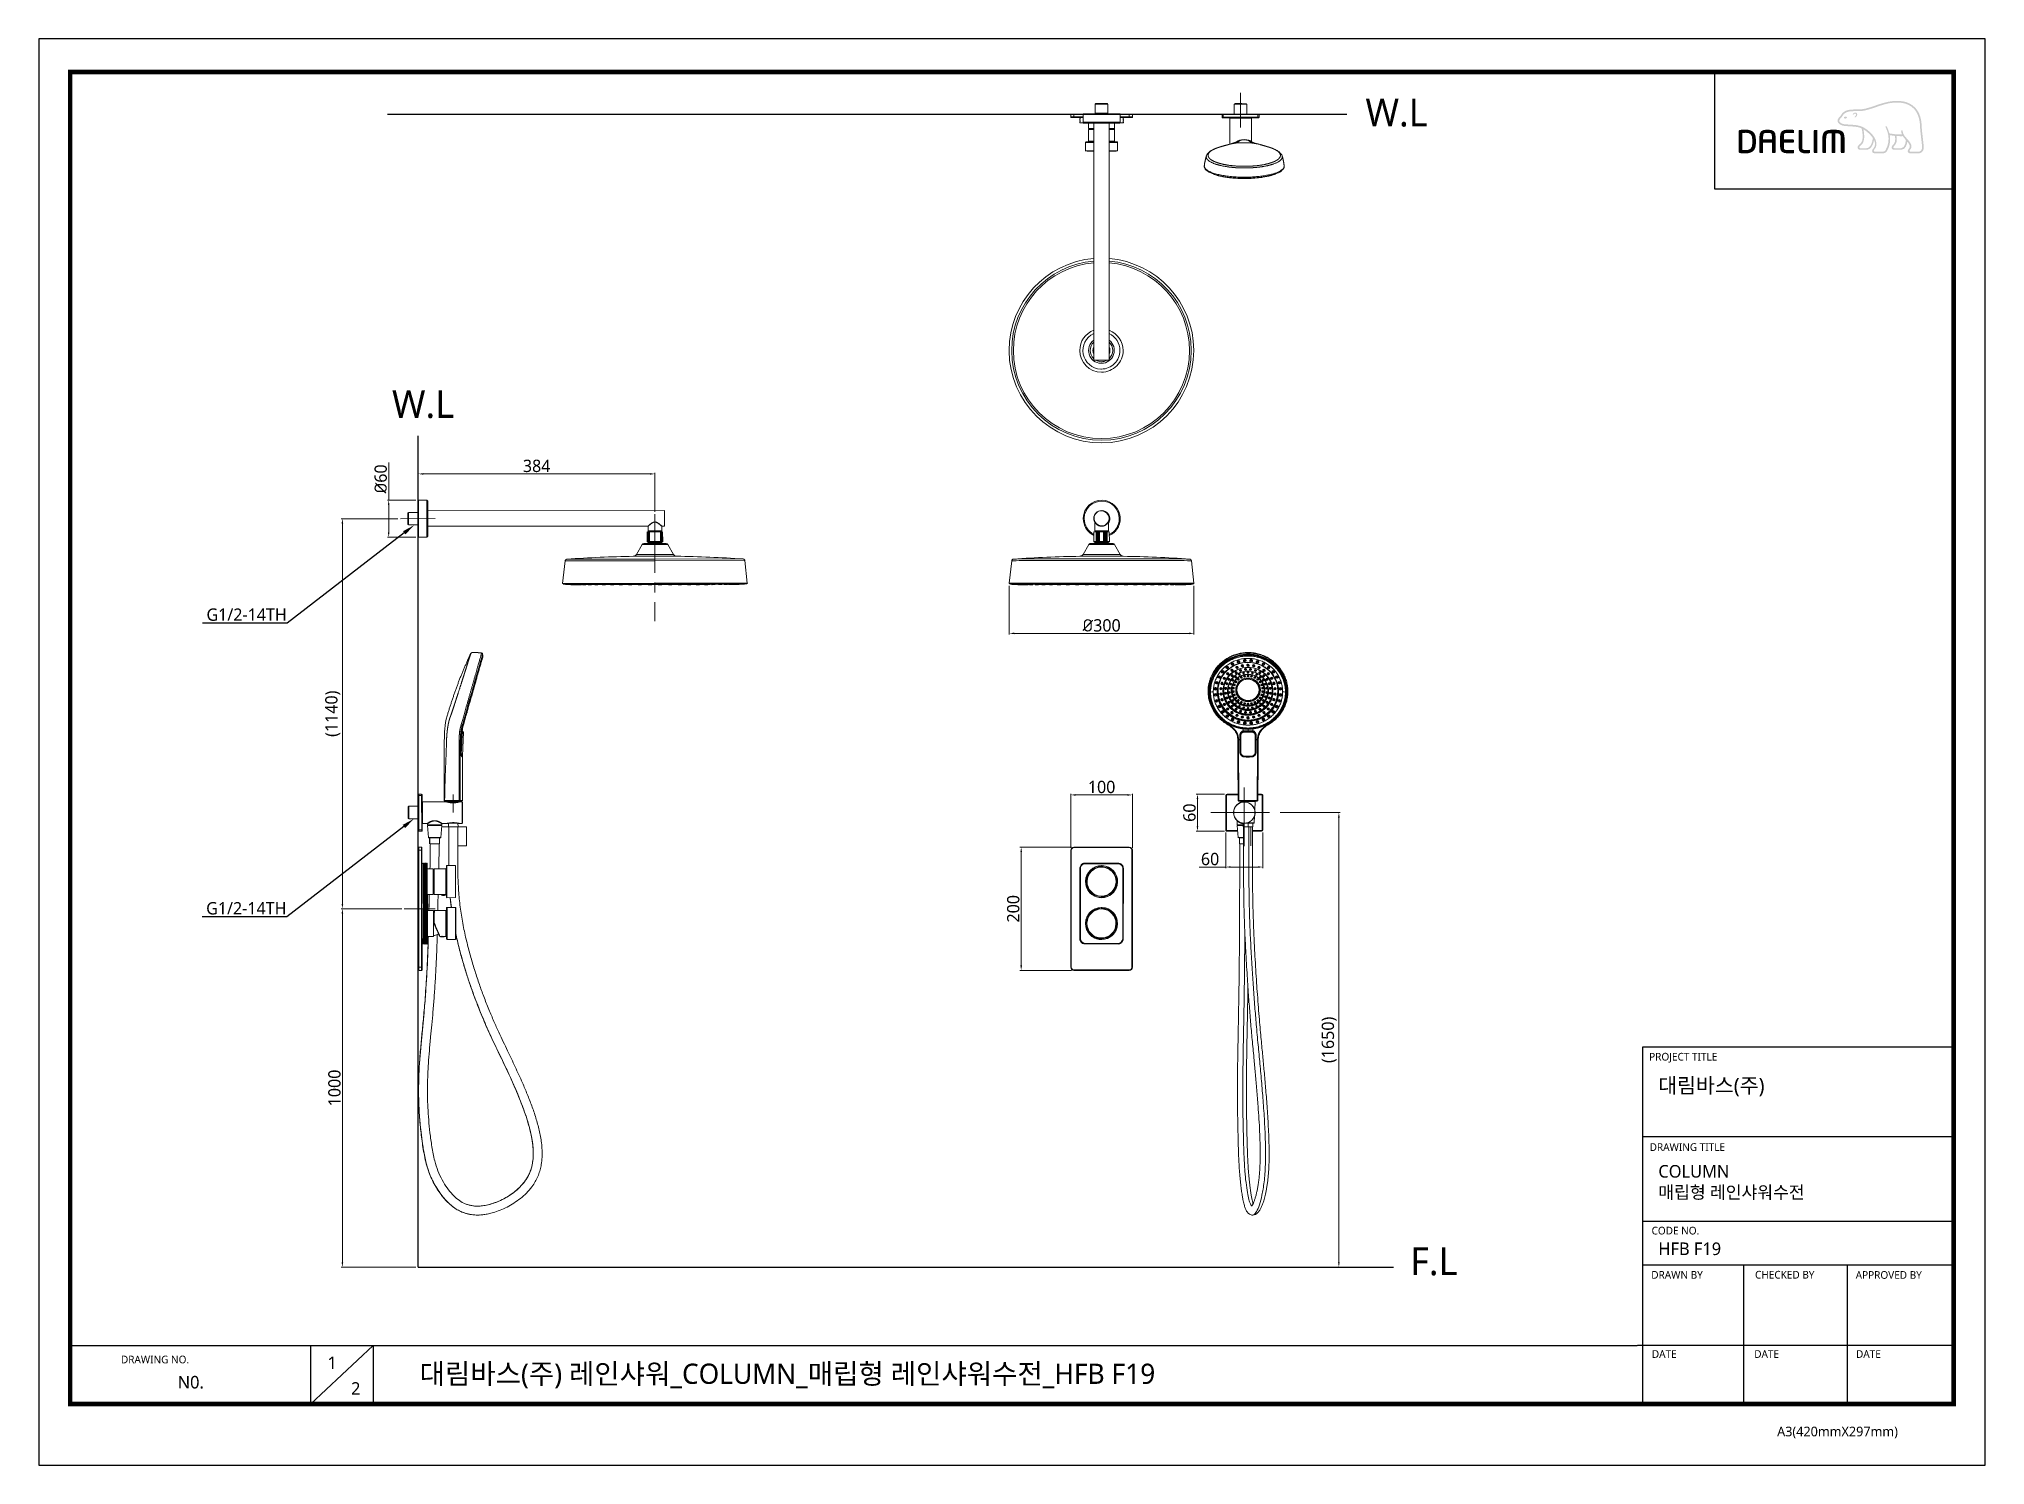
# Model space of a CAD drawing. Extents: x 12185 to 15344, y -91 to 2224.
import ezdxf
from ezdxf import colors
from ezdxf.entities.mleader import LeaderData, LeaderLine
from ezdxf.math import Vec2, Vec3

# ---------------------------------------------------------------- set-up
doc = ezdxf.new("R2010")
doc.units = 0
doc.header["$LTSCALE"] = 10
doc.header["$MEASUREMENT"] = 0
doc.header["$PDMODE"] = 3
doc.header["$PDSIZE"] = -10
doc.linetypes.add('CENTER2', pattern=[28.575, 19.05, -3.175, 3.175, -3.175])
doc.layers.get('0').update_dxf_attribs({"linetype": 'CONTINUOUS'})
doc.layers.get('DEFPOINTS').update_dxf_attribs({"linetype": 'CONTINUOUS'})
doc.layers.add('1', color=7, linetype='CONTINUOUS')
doc.layers.add('Cneter', color=1, linetype='CENTER2', lineweight=13)
doc.layers.add('치수선', color=7, linetype='CONTINUOUS', lineweight=20)
doc.styles.add('Daelim Dimension', font='NanumGothic.ttf')
doc.dimstyles.new('DEFAULT', dxfattribs={"dimscale": 2, "dimtxt": 2, "dimasz": 2, "dimexe": 0, "dimexo": 2, "dimgap": 1, "dimtad": 1, "dimdec": 1, "dimzin": 9, "dimdsep": 46, "dimtxsty": 'Daelim Dimension', "dimcen": 0.5, "dimclrd": 5, "dimclre": 5, "dimclrt": 256, "dimadec": 1, "dimazin": 0, "dimtfac": 1, "dimtdec": 1, "dimtix": 1, "dimtmove": 0, "dimatfit": 3, "dimfxl": 0, "dimtolj": 1, "dimtzin": 1, "dimlwd": 9, "dimlwe": 9, "dimarcsym": 0})

msp = doc.modelspace()

# ---------------------------------------------------------------- texts
at = {"color": 5, "ltscale": 40, "style": 'Daelim Dimension'}
for s, height, p in [('PROJECT TITLE', 12.468, (14799.1, 566.1)), ('DRAWING TITLE', 12.468, (14799.9, 419.4)), ('CODE NO.', 12.47, (14803, 283.8)), ('DRAWN BY', 12.47, (14802.5, 212)), ('CHECKED BY', 12.47, (14971, 212.2)), ('APPROVED BY', 12.468, (15134.4, 211.8)), ('DATE', 12.47, (14803.5, 83.5)), ('DATE', 12.47, (14969.7, 83.5)), ('DATE', 12.47, (15134.9, 83.5)), ('DRAWING NO.', 12.468, (12318.1, 74.6)), ('A3(420mmX297mm)', 15.736, (15006.9, -43.9))]:
    msp.add_text(s, height=height, dxfattribs=at).set_placement(p)
at = {"attachment_point": 1, "style": 'Daelim Dimension'}
for s, insert, char_height, width in [('대림바스(주)', (14813.9, 537.9), 24.44, 392.828), ('COLUMN\\P매립형 레인샤워수전 ', (14814.1, 396.5), 20.404, 403.042), ('HFB F19', (14814.1, 270.8), 20.4, 343.379), ('1', (12653.4, 85.6), 20.4, 28.476), ('N0. ', (12410.2, 54.2), 20.4, 128.002), ('2', (12691.7, 44), 20.4, 28.476)]:
    msp.add_mtext(s, dxfattribs=dict(at, insert=insert, char_height=char_height, width=width))
at = {"color": 2, "insert": (12803, 74.1), "char_height": 32.792, "width": 1570.831, "attachment_point": 1, "style": 'Daelim Dimension'}
msp.add_mtext('대림바스(주) 레인샤워_COLUMN_매립형 레인샤워수전_HFB F19', dxfattribs=at)
at = {"layer": '치수선', "char_height": 45, "attachment_point": 3, "style": 'Daelim Dimension'}
for s, insert in [('W.L', (14439.5, 2127.5)), ('W.L', (12859, 1654.3)), ('F.L', (14487.9, 262.8))]:
    msp.add_mtext_dynamic_manual_height_columns(s, width=17.411, gutter_width=12.5, heights=[0], dxfattribs=dict(at, insert=insert))

# ---------------------------------------------------------------- blocks, each defined once
blk = doc.blocks.new('*D3')
at = {"color": 5, "lineweight": 9, "ltscale": 0.5}
for p, q in [((14200.3, 968.5), (14297.4, 968.5)), ((14295.4, 960.5), (14295.4, 238.8)), ((14200.3, 230.8), (14297.4, 230.8))]:
    blk.add_line(p, q, dxfattribs=at)
at = {"color": 5, "ltscale": 0.5}
for points in [[(14294, 960.5), (14296.7, 960.5), (14295.4, 968.5)], [(14294, 238.8), (14296.7, 238.8), (14295.4, 230.8)]]:
    blk.add_solid(points, dxfattribs=at)
at = {"layer": 'DEFPOINTS', "color": 0, "ltscale": 0.5}
for p in [(14196.3, 968.5), (14196.3, 230.8), (14295.4, 230.8)]:
    blk.add_point(p, dxfattribs=at)
at = {"color": 7, "ltscale": 0.5, "insert": (14279.7, 599.7), "char_height": 20, "attachment_point": 5, "rotation": 90, "style": 'Daelim Dimension'}
blk.add_mtext('\\A1;(1650)', dxfattribs=at)
blk = doc.blocks.new('*D4')
at = {"color": 5, "lineweight": 9, "ltscale": 0.5}
for p, q in [((13861.2, 912.5), (13777.6, 912.5)), ((13779.6, 720.5), (13779.6, 904.5)), ((13861.2, 712.5), (13777.6, 712.5))]:
    blk.add_line(p, q, dxfattribs=at)
at = {"color": 5, "ltscale": 0.5}
for points in [[(13778.3, 904.5), (13781, 904.5), (13779.6, 912.5)], [(13778.3, 720.5), (13781, 720.5), (13779.6, 712.5)]]:
    blk.add_solid(points, dxfattribs=at)
at = {"layer": 'DEFPOINTS', "color": 0, "ltscale": 0.5}
for p in [(13779.6, 912.5), (13865.2, 912.5), (13865.2, 712.5)]:
    blk.add_point(p, dxfattribs=at)
at = {"color": 7, "ltscale": 0.5, "insert": (13766.8, 812.5), "char_height": 20, "attachment_point": 5, "rotation": 90, "style": 'Daelim Dimension'}
blk.add_mtext('\\A1;200', dxfattribs=at)
blk = doc.blocks.new('*D5')
at = {"color": 5, "lineweight": 9, "ltscale": 0.5}
for p, q in [((13860.2, 911.5), (13860.2, 999.3)), ((13952.2, 997.3), (13868.2, 997.3)), ((13960.2, 911.5), (13960.2, 999.3))]:
    blk.add_line(p, q, dxfattribs=at)
at = {"color": 5, "ltscale": 0.5}
for points in [[(13868.2, 998.6), (13868.2, 995.9), (13860.2, 997.3)], [(13952.2, 998.6), (13952.2, 995.9), (13960.2, 997.3)]]:
    blk.add_solid(points, dxfattribs=at)
at = {"layer": 'DEFPOINTS', "color": 0, "ltscale": 0.5}
for p in [(13860.2, 997.3), (13860.2, 907.5), (13960.2, 907.5)]:
    blk.add_point(p, dxfattribs=at)
at = {"color": 7, "ltscale": 0.5, "insert": (13910.2, 1010.1), "char_height": 20, "attachment_point": 5, "style": 'Daelim Dimension'}
blk.add_mtext('\\A1;100', dxfattribs=at)
blk = doc.blocks.new('*D6')
at = {"color": 5, "lineweight": 9, "ltscale": 0.5}
for p, q in [((14111.9, 936.5), (14111.9, 878.2)), ((14171.9, 936.5), (14171.9, 878.2)), ((14111.9, 880.2), (14068.8, 880.2)), ((14163.9, 880.2), (14119.9, 880.2))]:
    blk.add_line(p, q, dxfattribs=at)
at = {"color": 5, "ltscale": 0.5}
for points in [[(14119.9, 881.6), (14119.9, 878.9), (14111.9, 880.2)], [(14163.9, 881.6), (14163.9, 878.9), (14171.9, 880.2)]]:
    blk.add_solid(points, dxfattribs=at)
at = {"layer": 'DEFPOINTS', "color": 0, "ltscale": 0.5}
for p in [(14111.9, 940.5), (14171.9, 940.5), (14111.9, 880.2)]:
    blk.add_point(p, dxfattribs=at)
at = {"color": 7, "ltscale": 0.5, "insert": (14086.3, 893.1), "char_height": 20, "attachment_point": 5, "style": 'Daelim Dimension'}
blk.add_mtext('\\A1;60', dxfattribs=at)
blk = doc.blocks.new('*D7')
at = {"color": 5, "lineweight": 9, "ltscale": 0.5}
for p, q in [((14109.9, 998.5), (14063.8, 998.5)), ((14065.8, 946.5), (14065.8, 990.5)), ((14109.9, 938.5), (14063.8, 938.5))]:
    blk.add_line(p, q, dxfattribs=at)
at = {"color": 5, "ltscale": 0.5}
for points in [[(14064.5, 990.5), (14067.2, 990.5), (14065.8, 998.5)], [(14064.5, 946.5), (14067.2, 946.5), (14065.8, 938.5)]]:
    blk.add_solid(points, dxfattribs=at)
at = {"layer": 'DEFPOINTS', "color": 0, "ltscale": 0.5}
for p in [(14065.8, 998.5), (14113.9, 998.5), (14113.9, 938.5)]:
    blk.add_point(p, dxfattribs=at)
at = {"color": 7, "ltscale": 0.5, "insert": (14052.9, 968.5), "char_height": 20, "attachment_point": 5, "rotation": 90, "style": 'Daelim Dimension'}
blk.add_mtext('\\A1;60', dxfattribs=at)
blk = doc.blocks.new('*D8')
at = {"color": 5, "lineweight": 9, "ltscale": 0.5}
for p, q in [((13760.3, 1336.8), (13760.3, 1257.5)), ((14060.1, 1336.8), (14060.1, 1257.5)), ((14052.1, 1259.5), (13768.3, 1259.5))]:
    blk.add_line(p, q, dxfattribs=at)
at = {"color": 5, "ltscale": 0.5}
for points in [[(13768.3, 1260.9), (13768.3, 1258.2), (13760.3, 1259.5)], [(14052.1, 1260.9), (14052.1, 1258.2), (14060.1, 1259.5)]]:
    blk.add_solid(points, dxfattribs=at)
at = {"layer": 'DEFPOINTS', "color": 0, "ltscale": 0.5}
for p in [(13760.3, 1340.8), (14060.1, 1340.8), (13760.3, 1259.5)]:
    blk.add_point(p, dxfattribs=at)
at = {"color": 7, "ltscale": 0.5, "insert": (13910.2, 1272.4), "char_height": 20, "attachment_point": 5, "style": 'Daelim Dimension'}
blk.add_mtext('\\A1;{\\fISOCPEUR|b0|i0|c0|p34;%%C}300', dxfattribs=at)
blk = doc.blocks.new('*D9')
at = {"color": 5, "lineweight": 9, "ltscale": 0.5}
for p, q in [((12774, 812.5), (12675.6, 812.5)), ((12677.6, 804.5), (12677.6, 238.8)), ((12796.9, 230.8), (12675.6, 230.8))]:
    blk.add_line(p, q, dxfattribs=at)
at = {"color": 5, "ltscale": 0.5}
for points in [[(12676.3, 804.5), (12679, 804.5), (12677.6, 812.5)], [(12676.3, 238.8), (12679, 238.8), (12677.6, 230.8)]]:
    blk.add_solid(points, dxfattribs=at)
at = {"layer": 'DEFPOINTS', "color": 0, "ltscale": 0.5}
for p in [(12778, 812.5), (12677.6, 230.8), (12800.9, 230.8)]:
    blk.add_point(p, dxfattribs=at)
at = {"color": 7, "ltscale": 0.5, "insert": (12664.8, 521.6), "char_height": 20, "attachment_point": 5, "rotation": 90, "style": 'Daelim Dimension'}
blk.add_mtext('\\A1;1000', dxfattribs=at)
blk = doc.blocks.new('*D10')
at = {"color": 5, "lineweight": 9, "ltscale": 0.5}
for p, q in [((12767.9, 1445.7), (12675.6, 1445.7)), ((12677.6, 820.5), (12677.6, 1437.7)), ((12774, 812.5), (12675.6, 812.5))]:
    blk.add_line(p, q, dxfattribs=at)
at = {"color": 5, "ltscale": 0.5}
for points in [[(12676.3, 1437.7), (12679, 1437.7), (12677.6, 1445.7)], [(12676.3, 820.5), (12679, 820.5), (12677.6, 812.5)]]:
    blk.add_solid(points, dxfattribs=at)
at = {"layer": 'DEFPOINTS', "color": 0, "ltscale": 0.5}
for p in [(12677.6, 1445.7), (12771.9, 1445.7), (12778, 812.5)]:
    blk.add_point(p, dxfattribs=at)
at = {"color": 7, "ltscale": 0.5, "insert": (12661.9, 1129.1), "char_height": 20, "attachment_point": 5, "rotation": 90, "style": 'Daelim Dimension'}
blk.add_mtext('\\A1;(1140)', dxfattribs=at)
blk = doc.blocks.new('*D11')
at = {"color": 5, "lineweight": 9, "ltscale": 0.5}
for p, q in [((12752.8, 1475.8), (12752.8, 1536.9)), ((12796.9, 1475.8), (12750.8, 1475.8)), ((12752.8, 1423.8), (12752.8, 1467.8)), ((12797, 1415.8), (12750.8, 1415.8))]:
    blk.add_line(p, q, dxfattribs=at)
at = {"color": 5, "ltscale": 0.5}
for points in [[(12751.5, 1467.8), (12754.1, 1467.8), (12752.8, 1475.8)], [(12751.5, 1423.8), (12754.1, 1423.8), (12752.8, 1415.8)]]:
    blk.add_solid(points, dxfattribs=at)
at = {"layer": 'DEFPOINTS', "color": 0, "ltscale": 0.5}
for p in [(12752.8, 1475.8), (12800.9, 1475.8), (12801, 1415.8)]:
    blk.add_point(p, dxfattribs=at)
at = {"color": 7, "ltscale": 0.5, "insert": (12739.9, 1510.3), "char_height": 20, "attachment_point": 5, "rotation": 90, "style": 'Daelim Dimension'}
blk.add_mtext('\\A1;{\\fISOCPEUR|b0|i0|c0|p34;%%C}60', dxfattribs=at)
blk = doc.blocks.new('*D12')
at = {"color": 5, "lineweight": 9, "ltscale": 0.5}
for p, q in [((12800.9, 1470.3), (12800.9, 1520.4)), ((13177, 1518.4), (12808.9, 1518.4)), ((13185, 1457), (13185, 1520.4))]:
    blk.add_line(p, q, dxfattribs=at)
at = {"color": 5, "ltscale": 0.5}
for points in [[(12808.9, 1519.7), (12808.9, 1517.1), (12800.9, 1518.4)], [(13177, 1519.7), (13177, 1517.1), (13185, 1518.4)]]:
    blk.add_solid(points, dxfattribs=at)
at = {"layer": 'DEFPOINTS', "color": 0, "ltscale": 0.5}
for p in [(12800.9, 1518.4), (12800.9, 1466.3), (13185, 1453)]:
    blk.add_point(p, dxfattribs=at)
at = {"color": 7, "ltscale": 0.5, "insert": (12993, 1531.3), "char_height": 20, "attachment_point": 5, "style": 'Daelim Dimension'}
blk.add_mtext('\\A1;384', dxfattribs=at)

# ---------------------------------------------------------------- dimensions: what is measured, and where the dimension line sits
at = {"color": 5, "ltscale": 0.5}
dim = msp.add_linear_dim(base=(12752.8, 1475.8), p1=(12801, 1415.8), p2=(12800.9, 1475.8), angle=90, text='{\\fISOCPEUR|b0|i0|c0|p34;%%C}<>', dimstyle='DEFAULT', override={"dimtxt": 10, "dimasz": 4, "dimexe": 1, "dimdec": 0, "dimclrt": 7}, dxfattribs=at)
dim.commit()
dim.dimension.update_dxf_attribs({"geometry": '*D11', "text_midpoint": (12752.8, 1510.3), "dimtype": 160})
for base, p1, p2, picture, middle in [((12800.9, 1518.4), (13185, 1453), (12800.9, 1466.3), '*D12', (12993, 1531.3)), ((13860.2, 997.3), (13960.2, 907.5), (13860.2, 907.5), '*D5', (13910.2, 1010.1))]:
    dim = msp.add_linear_dim(base=base, p1=p1, p2=p2, dimstyle='DEFAULT', override={"dimtxt": 10, "dimasz": 4, "dimexe": 1, "dimdec": 0, "dimclrt": 7}, dxfattribs=at)
    dim.commit()
    dim.dimension.update_dxf_attribs({"geometry": picture, "text_midpoint": middle})
for base, p1, p2, text, picture, middle in [((12677.6, 1445.7), (12778, 812.5), (12771.9, 1445.7), '(1140)', '*D10', (12661.9, 1129.1)), ((14295.4, 230.8), (14196.3, 968.5), (14196.3, 230.8), '(1650)', '*D3', (14279.7, 599.7)), ((12677.6, 230.8), (12778, 812.5), (12800.9, 230.8), '1000', '*D9', (12664.8, 521.6))]:
    dim = msp.add_linear_dim(base=base, p1=p1, p2=p2, angle=90, text=text, dimstyle='DEFAULT', override={"dimtxt": 10, "dimasz": 4, "dimexe": 1, "dimdec": 0, "dimclrt": 7}, dxfattribs=at)
    dim.commit()
    dim.dimension.update_dxf_attribs({"geometry": picture, "text_midpoint": middle})
dim = msp.add_linear_dim(base=(13760.3, 1259.5), p1=(14060.1, 1340.8), p2=(13760.3, 1340.8), text='{\\fISOCPEUR|b0|i0|c0|p34;%%C}<>', dimstyle='DEFAULT', override={"dimtxt": 10, "dimasz": 4, "dimexe": 1, "dimdec": 0, "dimclrt": 7}, dxfattribs=at)
dim.commit()
dim.dimension.update_dxf_attribs({"geometry": '*D8', "text_midpoint": (13910.2, 1272.4)})
for base, p1, p2, picture, middle in [((14065.8, 998.5), (14113.9, 938.5), (14113.9, 998.5), '*D7', (14052.9, 968.5)), ((13779.6, 912.5), (13865.2, 712.5), (13865.2, 912.5), '*D4', (13766.8, 812.5))]:
    dim = msp.add_linear_dim(base=base, p1=p1, p2=p2, angle=90, dimstyle='DEFAULT', override={"dimtxt": 10, "dimasz": 4, "dimexe": 1, "dimdec": 0, "dimclrt": 7}, dxfattribs=at)
    dim.commit()
    dim.dimension.update_dxf_attribs({"geometry": picture, "text_midpoint": middle})
dim = msp.add_linear_dim(base=(14111.9, 880.2), p1=(14171.9, 940.5), p2=(14111.9, 940.5), dimstyle='DEFAULT', override={"dimtxt": 10, "dimasz": 4, "dimexe": 1, "dimdec": 0, "dimclrt": 7}, dxfattribs=at)
dim.commit()
dim.dimension.update_dxf_attribs({"geometry": '*D6', "text_midpoint": (14086.3, 880.2), "dimtype": 160})

# ---------------------------------------------------------------- hatches: boundary and pattern name
h = msp.add_hatch(color=5)
edge = h.paths.add_edge_path()
edge.add_spline(control_points=[(15231.6, 2112.2), (15220.3, 2124.9), (15202.6, 2125.1), (15189.8, 2122.9)], knot_values=[4, 4, 4, 4, 5, 5, 5, 5], degree=3, periodic=0)
edge.add_spline(control_points=[(15189.8, 2122.9), (15182, 2121.6), (15174.4, 2119.1), (15167.1, 2116.6)], knot_values=[5, 5, 5, 5, 6, 6, 6, 6], degree=3, periodic=0)
edge.add_spline(control_points=[(15167.1, 2116.6), (15161, 2114.5), (15154.7, 2112.3), (15148.4, 2111)], knot_values=[6, 6, 6, 6, 7, 7, 7, 7], degree=3, periodic=0)
edge.add_spline(control_points=[(15148.4, 2111), (15144, 2110), (15138.4, 2110), (15133.6, 2110)], knot_values=[7, 7, 7, 7, 8, 8, 8, 8], degree=3, periodic=0)
edge.add_spline(control_points=[(15133.6, 2110), (15133.6, 2110), (15128.9, 2109.9), (15128.9, 2109.9)], knot_values=[8.00001, 8.00001, 8.00001, 8.00001, 9, 9, 9, 9], degree=3, periodic=0)
edge.add_spline(control_points=[(15128.9, 2109.9), (15119.8, 2109.7), (15113.5, 2106.5), (15110.4, 2100.5)], knot_values=[9, 9, 9, 9, 10, 10, 10, 10], degree=3, periodic=0)
edge.add_spline(control_points=[(15110.4, 2100.5), (15110.4, 2100.5), (15110.3, 2100.3), (15110.3, 2100.3)], knot_values=[10.00001, 10.00001, 10.00001, 10.00001, 11, 11, 11, 11], degree=3, periodic=0)
edge.add_spline(control_points=[(15110.3, 2100.3), (15109.8, 2099.4), (15109.1, 2098.6), (15108.3, 2097.9)], knot_values=[11, 11, 11, 11, 12, 12, 12, 12], degree=3, periodic=0)
edge.add_spline(control_points=[(15108.3, 2097.9), (15107.5, 2097.1), (15106.6, 2096.2), (15106, 2095.1)], knot_values=[12, 12, 12, 12, 13, 13, 13, 13], degree=3, periodic=0)
edge.add_spline(control_points=[(15106, 2095.1), (15104.8, 2093.1), (15104.7, 2091), (15105.7, 2089.1)], knot_values=[13, 13, 13, 13, 14, 14, 14, 14], degree=3, periodic=0)
edge.add_spline(control_points=[(15105.7, 2089.1), (15107.7, 2085.4), (15113.2, 2083.4), (15116.5, 2083.2), (15116.5, 2083.2), (15121.4, 2082.9), (15121.4, 2082.9)], knot_values=[14, 14, 14, 14, 15, 15, 15, 16, 16, 16, 16], degree=3, periodic=0)
edge.add_spline(control_points=[(15121.4, 2082.9), (15126.6, 2082.6), (15133.1, 2082.2), (15137, 2081.5)], knot_values=[16, 16, 16, 16, 17, 17, 17, 17], degree=3, periodic=0)
edge.add_spline(control_points=[(15137, 2081.5), (15139.5, 2081.1), (15141.8, 2080.3), (15144, 2079.3)], knot_values=[17, 17, 17, 17, 18, 18, 18, 18], degree=3, periodic=0)
edge.add_spline(control_points=[(15144, 2079.3), (15144.1, 2079.1), (15146.1, 2071.9), (15145.7, 2064.1)], knot_values=[18, 18, 18, 18, 19, 19, 19, 19], degree=3, periodic=0)
edge.add_spline(control_points=[(15145.7, 2064.1), (15145.3, 2056.9), (15142.1, 2054.4), (15139.9, 2052.6)], knot_values=[19, 19, 19, 19, 20, 20, 20, 20], degree=3, periodic=0)
edge.add_spline(control_points=[(15139.9, 2052.6), (15139.9, 2052.5), (15137.7, 2050.8), (15137.5, 2048.7)], knot_values=[20, 20, 20, 20, 21, 21, 21, 21], degree=3, periodic=0)
edge.add_spline(control_points=[(15137.5, 2048.7), (15137.4, 2047.5), (15137.7, 2046.5), (15138.4, 2045.8)], knot_values=[21, 21, 21, 21, 22, 22, 22, 22], degree=3, periodic=0)
edge.add_spline(control_points=[(15138.4, 2045.8), (15139.2, 2045), (15140.3, 2044.6), (15141.8, 2044.6), (15141.8, 2044.6), (15151.7, 2044.6), (15151.7, 2044.6)], knot_values=[22, 22, 22, 22, 23, 23, 23, 24, 24, 24, 24], degree=3, periodic=0)
edge.add_spline(control_points=[(15151.7, 2044.6), (15159.8, 2044.6), (15163.3, 2054.1), (15164.1, 2060.7)], knot_values=[24, 24, 24, 24, 25, 25, 25, 25], degree=3, periodic=0)
edge.add_spline(control_points=[(15164.1, 2060.7), (15166.5, 2055.9), (15166.5, 2050.6), (15163.4, 2047.2)], knot_values=[25, 25, 25, 25, 26, 26, 26, 26], degree=3, periodic=0)
edge.add_spline(control_points=[(15163.4, 2047.2), (15163.4, 2047.2), (15160.8, 2044.7), (15161.1, 2042.4)], knot_values=[26.00001, 26.00001, 26.00001, 26.00001, 27, 27, 27, 27], degree=3, periodic=0)
edge.add_spline(control_points=[(15161.1, 2042.4), (15161.3, 2039.9), (15163.4, 2038.9), (15165, 2038.9), (15165, 2038.9), (15179.2, 2038.9), (15179.2, 2038.9)], knot_values=[27, 27, 27, 27, 28, 28, 28, 29, 29, 29, 29], degree=3, periodic=0)
edge.add_spline(control_points=[(15179.2, 2038.9), (15181.7, 2038.9), (15183.6, 2040), (15185, 2042.2)], knot_values=[29, 29, 29, 29, 30, 30, 30, 30], degree=3, periodic=0)
edge.add_spline(control_points=[(15185, 2042.2), (15190.7, 2051.7), (15191, 2061.1), (15189.8, 2068.4)], knot_values=[30, 30, 30, 30, 31, 31, 31, 31], degree=3, periodic=0)
edge.add_spline(control_points=[(15189.8, 2068.4), (15191.5, 2068), (15194.4, 2067.5), (15197.9, 2067.1)], knot_values=[31, 31, 31, 31, 32, 32, 32, 32], degree=3, periodic=0)
edge.add_spline(control_points=[(15197.9, 2067.1), (15198.1, 2066.1), (15198.5, 2063.9), (15198.5, 2063.9)], knot_values=[32, 32, 32, 32, 33, 33, 33, 33], degree=3, periodic=0)
edge.add_spline(control_points=[(15198.5, 2063.9), (15198.6, 2063), (15198.6, 2062.3), (15198.6, 2061.6)], knot_values=[33, 33, 33, 33, 34, 34, 34, 34], degree=3, periodic=0)
edge.add_spline(control_points=[(15198.6, 2061.6), (15198.6, 2056.1), (15196.2, 2053.7), (15194.8, 2052.4)], knot_values=[34, 34, 34, 34, 35, 35, 35, 35], degree=3, periodic=0)
edge.add_spline(control_points=[(15194.8, 2052.4), (15194.7, 2052.4), (15192.9, 2050.5), (15192.7, 2048.9)], knot_values=[35, 35, 35, 35, 36, 36, 36, 36], degree=3, periodic=0)
edge.add_spline(control_points=[(15192.7, 2048.9), (15192.7, 2048.9), (15192.3, 2047.3), (15193.7, 2045.8)], knot_values=[36.00001, 36.00001, 36.00001, 36.00001, 37, 37, 37, 37], degree=3, periodic=0)
edge.add_spline(control_points=[(15193.7, 2045.8), (15194.5, 2045), (15195.8, 2044.6), (15197.4, 2044.6), (15197.4, 2044.6), (15208.4, 2044.6), (15208.4, 2044.6)], knot_values=[37, 37, 37, 37, 38, 38, 38, 39, 39, 39, 39], degree=3, periodic=0)
edge.add_spline(control_points=[(15208.4, 2044.6), (15215.4, 2044.6), (15217.6, 2053.2), (15218.2, 2057.7)], knot_values=[39, 39, 39, 39, 40, 40, 40, 40], degree=3, periodic=0)
edge.add_spline(control_points=[(15218.2, 2057.7), (15219.5, 2056.1), (15220.9, 2054.2), (15221.8, 2052.4)], knot_values=[40, 40, 40, 40, 41, 41, 41, 41], degree=3, periodic=0)
edge.add_spline(control_points=[(15221.8, 2052.4), (15222.4, 2051.1), (15222.4, 2049.8), (15222, 2048.5)], knot_values=[41, 41, 41, 41, 42, 42, 42, 42], degree=3, periodic=0)
edge.add_spline(control_points=[(15222, 2048.5), (15221.3, 2046.2), (15218.4, 2044.5), (15219, 2041.7)], knot_values=[42, 42, 42, 42, 43, 43, 43, 43], degree=3, periodic=0)
edge.add_spline(control_points=[(15219, 2041.7), (15219.5, 2039.5), (15221.3, 2038.9), (15223.1, 2038.9), (15223.1, 2038.9), (15237.2, 2038.9), (15237.2, 2038.9)], knot_values=[43, 43, 43, 43, 44, 44, 44, 45, 45, 45, 45], degree=3, periodic=0)
edge.add_spline(control_points=[(15237.2, 2038.9), (15237.3, 2038.9), (15240.1, 2038.9), (15242.4, 2041.3)], knot_values=[45, 45, 45, 45, 46, 46, 46, 46], degree=3, periodic=0)
edge.add_spline(control_points=[(15242.4, 2041.3), (15244.5, 2043.5), (15245.3, 2046.9), (15244.8, 2051.6)], knot_values=[46, 46, 46, 46, 47, 47, 47, 47], degree=3, periodic=0)
edge.add_spline(control_points=[(15244.8, 2051.6), (15244.8, 2051.6), (15242.7, 2070.1), (15242.7, 2070.1)], knot_values=[0, 0, 0, 0, 1, 1, 1, 1], degree=3, periodic=0)
edge.add_spline(control_points=[(15242.7, 2070.1), (15241.9, 2075.4), (15241.8, 2078.3), (15241.7, 2081.1), (15241.7, 2081.1), (15241.2, 2088.4), (15241.2, 2088.4)], knot_values=[1, 1, 1, 1, 2, 2, 2, 3, 3, 3, 3], degree=3, periodic=0)
edge.add_spline(control_points=[(15241.2, 2088.4), (15240.1, 2098.3), (15236.9, 2106.3), (15231.6, 2112.2)], knot_values=[3, 3, 3, 3, 4, 4, 4, 4], degree=3, periodic=0)
edge = h.paths.add_edge_path(flags=16)
edge.add_spline(control_points=[(15148.9, 2108.3), (15155.4, 2109.7), (15161.8, 2111.9), (15168, 2114)], knot_values=[31, 31, 31, 31, 32, 32, 32, 32], degree=3, periodic=0)
edge.add_spline(control_points=[(15168, 2114), (15175.2, 2116.5), (15182.6, 2119), (15190.2, 2120.3)], knot_values=[32, 32, 32, 32, 33, 33, 33, 33], degree=3, periodic=0)
edge.add_spline(control_points=[(15190.2, 2120.3), (15202.4, 2122.3), (15219.1, 2122.2), (15229.6, 2110.4)], knot_values=[33, 33, 33, 33, 34, 34, 34, 34], degree=3, periodic=0)
edge.add_spline(control_points=[(15229.6, 2110.4), (15234.4, 2105), (15237.4, 2097.4), (15238.5, 2088.1), (15238.5, 2088.1), (15239, 2081), (15239, 2081)], knot_values=[34, 34, 34, 34, 35, 35, 35, 36, 36, 36, 36], degree=3, periodic=0)
edge.add_spline(control_points=[(15239, 2081), (15239.1, 2078.1), (15239.3, 2075.1), (15240, 2069.7), (15240, 2069.7), (15242.1, 2051.3), (15242.1, 2051.3)], knot_values=[36, 36, 36, 36, 37, 37, 37, 38, 38, 38, 38], degree=3, periodic=0)
edge.add_spline(control_points=[(15242.1, 2051.3), (15242.5, 2047.5), (15241.9, 2044.8), (15240.4, 2043.2)], knot_values=[38, 38, 38, 38, 39, 39, 39, 39], degree=3, periodic=0)
edge.add_spline(control_points=[(15240.4, 2043.2), (15239.1, 2041.6), (15237.3, 2041.6), (15237.2, 2041.6), (15237.2, 2041.6), (15223.4, 2041.6), (15223.4, 2041.6)], knot_values=[0, 0, 0, 0, 1, 1, 1, 2, 2, 2, 2], degree=3, periodic=0)
edge.add_spline(control_points=[(15223.4, 2041.6), (15222.5, 2041.6), (15221.9, 2041.9), (15221.9, 2042.9)], knot_values=[2, 2, 2, 2, 3, 3, 3, 3], degree=3, periodic=0)
edge.add_spline(control_points=[(15221.9, 2042.9), (15221.9, 2044.4), (15223.7, 2045.6), (15224.4, 2047.4)], knot_values=[3, 3, 3, 3, 4, 4, 4, 4], degree=3, periodic=0)
edge.add_spline(control_points=[(15224.4, 2047.4), (15225.2, 2049.4), (15225.1, 2051.6), (15224.2, 2053.5)], knot_values=[4, 4, 4, 4, 5, 5, 5, 5], degree=3, periodic=0)
edge.add_spline(control_points=[(15224.2, 2053.5), (15222.6, 2057), (15220.1, 2059.8), (15217.8, 2062.4)], knot_values=[5, 5, 5, 5, 6, 6, 6, 6], degree=3, periodic=0)
edge.add_spline(control_points=[(15217.8, 2062.4), (15214.4, 2066.2), (15210.8, 2069.8), (15210.6, 2075)], knot_values=[6, 6, 6, 6, 7, 7, 7, 7], degree=3, periodic=0)
edge.add_spline(control_points=[(15210.6, 2075), (15210.5, 2075.7), (15210.2, 2076.5), (15209.4, 2076.4)], knot_values=[7, 7, 7, 7, 8, 8, 8, 8], degree=3, periodic=0)
edge.add_spline(control_points=[(15209.4, 2076.4), (15208.7, 2076.4), (15208.2, 2075.7), (15208.2, 2074.8)], knot_values=[8, 8, 8, 8, 9, 9, 9, 9], degree=3, periodic=0)
edge.add_spline(control_points=[(15208.2, 2074.8), (15208.4, 2072.8), (15208.9, 2071), (15209.6, 2069.4)], knot_values=[9, 9, 9, 9, 10, 10, 10, 10], degree=3, periodic=0)
edge.add_spline(control_points=[(15209.6, 2069.4), (15200.5, 2069), (15191.3, 2070.8), (15189.1, 2071.2)], knot_values=[10, 10, 10, 10, 11, 11, 11, 11], degree=3, periodic=0)
edge.add_spline(control_points=[(15189.1, 2071.2), (15187.5, 2077.7), (15184.9, 2082), (15184.9, 2082.1)], knot_values=[11, 11, 11, 11, 12, 12, 12, 12], degree=3, periodic=0)
edge.add_spline(control_points=[(15184.9, 2082.1), (15184.5, 2082.7), (15183.8, 2082.9), (15183.3, 2082.6)], knot_values=[12, 12, 12, 12, 13, 13, 13, 13], degree=3, periodic=0)
edge.add_spline(control_points=[(15183.3, 2082.6), (15182.7, 2082.3), (15182.6, 2081.5), (15183, 2080.9)], knot_values=[13, 13, 13, 13, 14, 14, 14, 14], degree=3, periodic=0)
edge.add_spline(control_points=[(15183, 2080.9), (15183.1, 2080.7), (15194, 2062.3), (15182.7, 2043.6)], knot_values=[14, 14, 14, 14, 15, 15, 15, 15], degree=3, periodic=0)
edge.add_spline(control_points=[(15182.7, 2043.6), (15181.9, 2042.2), (15180.7, 2041.6), (15179.2, 2041.6), (15179.2, 2041.6), (15165.1, 2041.6), (15165.1, 2041.6)], knot_values=[15, 15, 15, 15, 16, 16, 16, 17, 17, 17, 17], degree=3, periodic=0)
edge.add_spline(control_points=[(15165.1, 2041.6), (15164.5, 2041.6), (15163.7, 2042), (15163.7, 2042.9)], knot_values=[17, 17, 17, 17, 18, 18, 18, 18], degree=3, periodic=0)
edge.add_spline(control_points=[(15163.7, 2042.9), (15163.7, 2043.9), (15165, 2045.4), (15165, 2045.4)], knot_values=[18, 18, 18, 18, 19, 19, 19, 19], degree=3, periodic=0)
edge.add_spline(control_points=[(15165, 2045.4), (15170.7, 2051.7), (15167.8, 2061.5), (15162.4, 2068.1)], knot_values=[19, 19, 19, 19, 20, 20, 20, 20], degree=3, periodic=0)
edge.add_spline(control_points=[(15162.4, 2068.1), (15157.1, 2074.3), (15148.5, 2082.2), (15137.5, 2084.2)], knot_values=[20, 20, 20, 20, 21, 21, 21, 21], degree=3, periodic=0)
edge.add_spline(control_points=[(15137.5, 2084.2), (15133.5, 2084.9), (15126.9, 2085.3), (15121.5, 2085.6), (15121.5, 2085.6), (15116.7, 2085.9), (15116.7, 2085.9)], knot_values=[21, 21, 21, 21, 22, 22, 22, 23, 23, 23, 23], degree=3, periodic=0)
edge.add_spline(control_points=[(15116.7, 2085.9), (15114, 2086.1), (15109.5, 2087.7), (15108.1, 2090.3)], knot_values=[23, 23, 23, 23, 24, 24, 24, 24], degree=3, periodic=0)
edge.add_spline(control_points=[(15108.1, 2090.3), (15107.5, 2091.4), (15107.6, 2092.5), (15108.4, 2093.8)], knot_values=[24, 24, 24, 24, 25, 25, 25, 25], degree=3, periodic=0)
edge.add_spline(control_points=[(15108.4, 2093.8), (15108.8, 2094.6), (15109.5, 2095.3), (15110.3, 2096)], knot_values=[25, 25, 25, 25, 26, 26, 26, 26], degree=3, periodic=0)
edge.add_spline(control_points=[(15110.3, 2096), (15111.1, 2096.9), (15111.9, 2097.7), (15112.6, 2098.9)], knot_values=[26, 26, 26, 26, 27, 27, 27, 27], degree=3, periodic=0)
edge.add_spline(control_points=[(15112.6, 2098.9), (15112.6, 2098.9), (15112.8, 2099.3), (15112.8, 2099.3)], knot_values=[27.00001, 27.00001, 27.00001, 27.00001, 28, 28, 28, 28], degree=3, periodic=0)
edge.add_spline(control_points=[(15112.8, 2099.3), (15115.5, 2104.4), (15120.9, 2107), (15129, 2107.2)], knot_values=[28, 28, 28, 28, 29, 29, 29, 29], degree=3, periodic=0)
edge.add_spline(control_points=[(15129, 2107.2), (15129, 2107.2), (15133.6, 2107.3), (15133.6, 2107.3)], knot_values=[29.00001, 29.00001, 29.00001, 29.00001, 30, 30, 30, 30], degree=3, periodic=0)
edge.add_spline(control_points=[(15133.6, 2107.3), (15138.6, 2107.3), (15144.3, 2107.3), (15148.9, 2108.3)], knot_values=[30, 30, 30, 30, 31, 31, 31, 31], degree=3, periodic=0)
edge = h.paths.add_edge_path(flags=0)
edge.add_spline(control_points=[(15135.6, 2104.5), (15136.5, 2103.8), (15137.1, 2102.8), (15136.9, 2101.5)], knot_values=[8, 8, 8, 8, 9, 9, 9, 9], degree=3, periodic=0)
edge.add_spline(control_points=[(15136.9, 2101.5), (15136.8, 2099.7), (15135.2, 2097.8), (15134, 2097.2)], knot_values=[7, 7, 7, 7, 8, 8, 8, 8], degree=3, periodic=0)
edge.add_spline(control_points=[(15134, 2097.2), (15133.6, 2097), (15133.1, 2097.1), (15132.9, 2097.5)], knot_values=[6, 6, 6, 6, 7, 7, 7, 7], degree=3, periodic=0)
edge.add_spline(control_points=[(15132.9, 2097.5), (15132.7, 2097.9), (15132.9, 2098.4), (15133.3, 2098.7)], knot_values=[5, 5, 5, 5, 6, 6, 6, 6], degree=3, periodic=0)
edge.add_spline(control_points=[(15133.3, 2098.7), (15134, 2099.1), (15135, 2100.4), (15135.1, 2101.5)], knot_values=[4, 4, 4, 4, 5, 5, 5, 5], degree=3, periodic=0)
edge.add_spline(control_points=[(15135.1, 2101.5), (15135.2, 2102.2), (15135, 2102.7), (15134.4, 2103.1)], knot_values=[3, 3, 3, 3, 4, 4, 4, 4], degree=3, periodic=0)
edge.add_spline(control_points=[(15134.4, 2103.1), (15133, 2104.1), (15131.3, 2102.1), (15131.1, 2102)], knot_values=[2, 2, 2, 2, 3, 3, 3, 3], degree=3, periodic=0)
edge.add_spline(control_points=[(15131.1, 2102), (15130.8, 2101.6), (15130.3, 2101.5), (15130, 2101.8)], knot_values=[1, 1, 1, 1, 2, 2, 2, 2], degree=3, periodic=0)
edge.add_spline(control_points=[(15130, 2101.8), (15129.6, 2102.1), (15129.7, 2102.7), (15130, 2103)], knot_values=[0, 0, 0, 0, 1, 1, 1, 1], degree=3, periodic=0)
edge.add_spline(control_points=[(15130, 2103), (15130.9, 2104), (15133.3, 2106.1), (15135.6, 2104.5)], knot_values=[9, 9, 9, 9, 10, 10, 10, 10], degree=3, periodic=0)
edge = h.paths.add_edge_path(flags=16)
edge.add_spline(control_points=[(15148.2, 2063.9), (15148.5, 2069.6), (15147.6, 2074.9), (15147, 2077.7), (15147, 2077.7), (15155.9, 2072.7), (15162.3, 2063.6)], knot_values=[5, 5, 5, 5, 6, 6, 6, 7, 7, 7, 7], degree=3, periodic=0)
edge.add_spline(control_points=[(15162.3, 2063.6), (15161.8, 2059.8), (15159.7, 2047.1), (15151.7, 2047.1), (15151.7, 2047.1), (15141.8, 2047.1), (15141.8, 2047.1)], knot_values=[0, 0, 0, 0, 1, 1, 1, 2, 2, 2, 2], degree=3, periodic=0)
edge.add_spline(control_points=[(15141.8, 2047.1), (15141, 2047.1), (15140.2, 2047.7), (15140.2, 2048.7)], knot_values=[2, 2, 2, 2, 3, 3, 3, 3], degree=3, periodic=0)
edge.add_spline(control_points=[(15140.2, 2048.7), (15140.2, 2049.6), (15141.4, 2050.6), (15141.5, 2050.6)], knot_values=[3, 3, 3, 3, 4, 4, 4, 4], degree=3, periodic=0)
edge.add_spline(control_points=[(15141.5, 2050.6), (15144, 2052.6), (15147.8, 2055.6), (15148.2, 2063.9)], knot_values=[4, 4, 4, 4, 5, 5, 5, 5], degree=3, periodic=0)
edge = h.paths.add_edge_path(flags=0)
edge.add_spline(control_points=[(15120.4, 2097.7), (15120.4, 2097.7), (15120.7, 2097.6), (15120.2, 2097)], knot_values=[1.00001, 1.00001, 1.00001, 1.00001, 2, 2, 2, 2], degree=3, periodic=0)
edge.add_spline(control_points=[(15120.2, 2097), (15119, 2095.4), (15117.8, 2095), (15117.8, 2095)], knot_values=[2, 2, 2, 2, 2.99999, 2.99999, 2.99999, 2.99999], degree=3, periodic=0)
edge.add_spline(control_points=[(15117.8, 2095), (15117.8, 2095), (15116.9, 2094.7), (15116.4, 2095.3)], knot_values=[3.00001, 3.00001, 3.00001, 3.00001, 4, 4, 4, 4], degree=3, periodic=0)
edge.add_spline(control_points=[(15116.4, 2095.3), (15115.4, 2096.5), (15115.3, 2097.2), (15115.3, 2097.2), (15115.3, 2097.2), (15115.2, 2097.7), (15115.8, 2097.8)], knot_values=[4, 4, 4, 4, 5, 5, 5, 6, 6, 6, 6], degree=3, periodic=0)
edge.add_spline(control_points=[(15120.4, 2097.7), (15117.8, 2098.7), (15115.8, 2097.8), (15115.8, 2097.8)], knot_values=[0.00001, 0.00001, 0.00001, 0.00001, 1, 1, 1, 1], degree=3, periodic=0)
edge = h.paths.add_edge_path(flags=16)
edge.add_spline(control_points=[(15200.6, 2066.9), (15203.7, 2066.7), (15207.6, 2066.5), (15210.9, 2066.7)], knot_values=[6, 6, 6, 6, 7, 7, 7, 7], degree=3, periodic=0)
edge.add_spline(control_points=[(15210.9, 2066.7), (15212.2, 2064.7), (15214.3, 2062.2), (15215.9, 2060.3)], knot_values=[7, 7, 7, 7, 8, 8, 8, 8], degree=3, periodic=0)
edge.add_spline(control_points=[(15215.9, 2060.3), (15215.9, 2060.2), (15215, 2047.1), (15208.4, 2047.1)], knot_values=[9, 9, 9, 9, 10, 10, 10, 10], degree=3, periodic=0)
edge.add_spline(control_points=[(15208.4, 2047.1), (15208.4, 2047.1), (15197.1, 2047.1), (15197.1, 2047.1)], knot_values=[0, 0, 0, 0, 1, 1, 1, 1], degree=3, periodic=0)
edge.add_spline(control_points=[(15197.1, 2047.1), (15196.2, 2047.1), (15195.6, 2047.8), (15195.6, 2048.7)], knot_values=[1, 1, 1, 1, 2, 2, 2, 2], degree=3, periodic=0)
edge.add_spline(control_points=[(15195.6, 2048.7), (15195.6, 2049.5), (15196.5, 2050.5), (15196.6, 2050.6)], knot_values=[2, 2, 2, 2, 3, 3, 3, 3], degree=3, periodic=0)
edge.add_spline(control_points=[(15196.6, 2050.6), (15198.9, 2052.8), (15201.2, 2055.8), (15201.2, 2061.5)], knot_values=[3, 3, 3, 3, 4, 4, 4, 4], degree=3, periodic=0)
edge.add_spline(control_points=[(15201.2, 2061.5), (15201.2, 2062.3), (15201.2, 2063.2), (15201, 2064.1)], knot_values=[4, 4, 4, 4, 5, 5, 5, 5], degree=3, periodic=0)
edge.add_spline(control_points=[(15201, 2064.1), (15201, 2064.1), (15200.7, 2065.8), (15200.6, 2066.9)], knot_values=[5.00001, 5.00001, 5.00001, 5.00001, 6, 6, 6, 6], degree=3, periodic=0)
h = msp.add_hatch(color=5)
edge = h.paths.add_edge_path()
edge.add_spline(control_points=[(14972.4, 2061.3), (14972.4, 2071.7), (14966.9, 2077.2), (14956.4, 2077.2)], knot_values=[7, 7, 7, 7, 8, 8, 8, 8], degree=3, periodic=0)
edge.add_spline(control_points=[(14956.4, 2077.2), (14952.6, 2077.2), (14947.7, 2077), (14946.1, 2076.7)], knot_values=[0, 0, 0, 0, 1, 1, 1, 1], degree=3, periodic=0)
edge.add_spline(control_points=[(14946.1, 2076.7), (14945.1, 2076.6), (14944.5, 2075.8), (14944.5, 2074.9), (14944.5, 2074.9), (14944.5, 2041.2), (14944.5, 2041.2)], knot_values=[1, 1, 1, 1, 2, 2, 2, 3, 3, 3, 3], degree=3, periodic=0)
edge.add_spline(control_points=[(14944.5, 2041.2), (14944.5, 2040.1), (14945.1, 2039.4), (14946.2, 2039.2)], knot_values=[3, 3, 3, 3, 4, 4, 4, 4], degree=3, periodic=0)
edge.add_spline(control_points=[(14946.2, 2039.2), (14947.7, 2039), (14952.5, 2038.8), (14956.4, 2038.8)], knot_values=[4, 4, 4, 4, 5, 5, 5, 5], degree=3, periodic=0)
edge.add_spline(control_points=[(14956.4, 2038.8), (14966.9, 2038.8), (14972.4, 2044.3), (14972.4, 2054.7), (14972.4, 2054.7), (14972.4, 2061.3), (14972.4, 2061.3)], knot_values=[5, 5, 5, 5, 6, 6, 6, 7, 7, 7, 7], degree=3, periodic=0)
edge = h.paths.add_edge_path(flags=16)
edge.add_spline(control_points=[(14956.4, 2072.1), (14963.4, 2072.1), (14966.5, 2068.7), (14966.5, 2061.3), (14966.5, 2061.3), (14966.5, 2059.7), (14966.5, 2058)], knot_values=[4, 4, 4, 4, 5, 5, 5, 5.5, 5.5, 5.5, 5.5], degree=3, periodic=0)
edge.add_spline(control_points=[(14966.5, 2058), (14966.5, 2056.4), (14966.5, 2054.7), (14966.5, 2054.7)], knot_values=[5.5, 5.5, 5.5, 5.5, 6, 6, 6, 6], degree=3, periodic=0)
edge.add_spline(control_points=[(14966.5, 2054.7), (14966.5, 2047.5), (14963.2, 2044), (14956.4, 2044)], knot_values=[0, 0, 0, 0, 1, 1, 1, 1], degree=3, periodic=0)
edge.add_spline(control_points=[(14956.4, 2044), (14956.4, 2044), (14951.7, 2044), (14950.5, 2044.1), (14950.5, 2044.1), (14950.5, 2071.8), (14950.5, 2071.8)], knot_values=[1.00001, 1.00001, 1.00001, 1.00001, 2, 2, 2, 3, 3, 3, 3], degree=3, periodic=0)
edge.add_spline(control_points=[(14950.5, 2071.8), (14953, 2072), (14956.4, 2072.1), (14956.4, 2072.1)], knot_values=[3, 3, 3, 3, 4, 4, 4, 4], degree=3, periodic=0)
h = msp.add_hatch(color=5)
edge = h.paths.add_edge_path()
edge.add_spline(control_points=[(15004.4, 2066.4), (15004.4, 2073.9), (15000.8, 2077.2), (14992.7, 2077.2)], knot_values=[13, 13, 13, 13, 14, 14, 14, 14], degree=3, periodic=0)
edge.add_spline(control_points=[(14992.7, 2077.2), (14992.7, 2077.2), (14989.8, 2077.2), (14989.8, 2077.2)], knot_values=[0.00001, 0.00001, 0.00001, 0.00001, 1, 1, 1, 1], degree=3, periodic=0)
edge.add_spline(control_points=[(14989.8, 2077.2), (14981.8, 2077.2), (14978.2, 2073.9), (14978.2, 2066.4), (14978.2, 2066.4), (14978.2, 2040.7), (14978.2, 2040.7)], knot_values=[1, 1, 1, 1, 2, 2, 2, 3, 3, 3, 3], degree=3, periodic=0)
edge.add_spline(control_points=[(14978.2, 2040.7), (14978.2, 2039.8), (14978.9, 2039.1), (14979.8, 2039.1)], knot_values=[3, 3, 3, 3, 4, 4, 4, 4], degree=3, periodic=0)
edge.add_spline(control_points=[(14979.8, 2039.1), (14979.8, 2039.1), (14982.6, 2039.1), (14982.6, 2039.1)], knot_values=[4.00001, 4.00001, 4.00001, 4.00001, 5, 5, 5, 5], degree=3, periodic=0)
edge.add_spline(control_points=[(14982.6, 2039.1), (14983.6, 2039.1), (14984.2, 2040), (14984.2, 2040.7), (14984.2, 2040.7), (14984.2, 2044.4), (14984.2, 2048.2)], knot_values=[5, 5, 5, 5, 6, 6, 6, 6.5, 6.5, 6.5, 6.5], degree=3, periodic=0)
edge.add_spline(control_points=[(14984.2, 2048.2), (14984.2, 2052), (14984.2, 2055.8), (14984.2, 2056.1), (14984.2, 2056.1), (14998.4, 2056.1), (14998.4, 2056.1)], knot_values=[6.5, 6.5, 6.5, 6.5, 7, 7, 7, 8, 8, 8, 8], degree=3, periodic=0)
edge.add_spline(control_points=[(14998.4, 2056.1), (14998.4, 2055.5), (14998.4, 2040.7), (14998.4, 2040.7)], knot_values=[8, 8, 8, 8, 9, 9, 9, 9], degree=3, periodic=0)
edge.add_spline(control_points=[(14998.4, 2040.7), (14998.4, 2039.8), (14999.1, 2039.1), (15000, 2039.1)], knot_values=[9, 9, 9, 9, 10, 10, 10, 10], degree=3, periodic=0)
edge.add_spline(control_points=[(15000, 2039.1), (15000, 2039.1), (15002.8, 2039.1), (15002.8, 2039.1)], knot_values=[10.00001, 10.00001, 10.00001, 10.00001, 11, 11, 11, 11], degree=3, periodic=0)
edge.add_spline(control_points=[(15002.8, 2039.1), (15003.7, 2039.1), (15004.4, 2040), (15004.4, 2040.7), (15004.4, 2040.7), (15004.4, 2066.4), (15004.4, 2066.4)], knot_values=[11, 11, 11, 11, 12, 12, 12, 13, 13, 13, 13], degree=3, periodic=0)
edge = h.paths.add_edge_path(flags=16)
edge.add_spline(control_points=[(14984.2, 2066.4), (14984.2, 2071.2), (14985.6, 2071.9), (14989.8, 2071.9)], knot_values=[2, 2, 2, 2, 3, 3, 3, 3], degree=3, periodic=0)
edge.add_spline(control_points=[(14989.8, 2071.9), (14989.8, 2071.9), (14992.7, 2071.9), (14992.7, 2071.9)], knot_values=[3.00001, 3.00001, 3.00001, 3.00001, 4, 4, 4, 4], degree=3, periodic=0)
edge.add_spline(control_points=[(14992.7, 2071.9), (14997, 2071.9), (14998.4, 2071.2), (14998.4, 2066.4)], knot_values=[4, 4, 4, 4, 5, 5, 5, 5], degree=3, periodic=0)
edge.add_spline(control_points=[(14998.4, 2066.4), (14998.4, 2066.4), (14998.4, 2061.8), (14998.4, 2061.4)], knot_values=[5.00001, 5.00001, 5.00001, 5.00001, 6, 6, 6, 6], degree=3, periodic=0)
edge.add_spline(control_points=[(14998.4, 2061.4), (14998.4, 2061.4), (14984.2, 2061.4), (14984.2, 2061.4)], knot_values=[0, 0, 0, 0, 1, 1, 1, 1], degree=3, periodic=0)
edge.add_spline(control_points=[(14984.2, 2061.4), (14984.2, 2061.8), (14984.2, 2066.4), (14984.2, 2066.4)], knot_values=[1, 1, 1, 1, 2, 2, 2, 2], degree=3, periodic=0)
h = msp.add_hatch(color=5)
edge = h.paths.add_edge_path()
edge.add_spline(control_points=[(15017.8, 2061.3), (15017.8, 2061.8), (15017.8, 2067.4), (15017.8, 2067.4)], knot_values=[14, 14, 14, 14, 15, 15, 15, 15], degree=3, periodic=0)
edge.add_spline(control_points=[(15017.8, 2067.4), (15017.8, 2070.3), (15017.8, 2071.8), (15023.4, 2071.8), (15023.4, 2071.8), (15026.2, 2071.8), (15028.9, 2071.8)], knot_values=[15, 15, 15, 15, 16, 16, 16, 16.5, 16.5, 16.5, 16.5], degree=3, periodic=0)
edge.add_spline(control_points=[(15028.9, 2071.8), (15031.7, 2071.8), (15034.4, 2071.8), (15034.4, 2071.8), (15034.4, 2071.8), (15034.4, 2073.1), (15034.4, 2074.3)], knot_values=[16.5, 16.5, 16.5, 16.5, 17, 17, 17, 17.5, 17.5, 17.5, 17.5], degree=3, periodic=0)
edge.add_spline(control_points=[(15034.4, 2074.3), (15034.4, 2075.6), (15034.4, 2076.8), (15034.4, 2076.8)], knot_values=[17.5, 17.5, 17.5, 17.5, 18, 18, 18, 18], degree=3, periodic=0)
edge.add_spline(control_points=[(15034.4, 2076.8), (15034.4, 2076.8), (15033.3, 2076.9), (15033.3, 2076.9)], knot_values=[18.00001, 18.00001, 18.00001, 18.00001, 19, 19, 19, 19], degree=3, periodic=0)
edge.add_spline(control_points=[(15033.3, 2076.9), (15031.1, 2077.1), (15026.1, 2077.2), (15023.3, 2077.2)], knot_values=[19, 19, 19, 19, 20, 20, 20, 20], degree=3, periodic=0)
edge.add_spline(control_points=[(15023.3, 2077.2), (15015.5, 2077.2), (15011.8, 2074.1), (15011.8, 2067.4)], knot_values=[20, 20, 20, 20, 21, 21, 21, 21], degree=3, periodic=0)
edge.add_spline(control_points=[(15011.8, 2067.4), (15011.8, 2067.4), (15011.8, 2048.6), (15011.8, 2048.6)], knot_values=[0, 0, 0, 0, 1, 1, 1, 1], degree=3, periodic=0)
edge.add_spline(control_points=[(15011.8, 2048.6), (15011.8, 2042), (15015.5, 2038.8), (15023.3, 2038.8)], knot_values=[1, 1, 1, 1, 2, 2, 2, 2], degree=3, periodic=0)
edge.add_spline(control_points=[(15023.3, 2038.8), (15026.8, 2038.8), (15031.4, 2038.8), (15033.3, 2039)], knot_values=[2, 2, 2, 2, 3, 3, 3, 3], degree=3, periodic=0)
edge.add_spline(control_points=[(15033.3, 2039), (15033.3, 2039), (15034.2, 2039.1), (15034.2, 2039.1)], knot_values=[3.00001, 3.00001, 3.00001, 3.00001, 3.99999, 3.99999, 3.99999, 3.99999], degree=3, periodic=0)
edge.add_spline(control_points=[(15034.2, 2039.1), (15034.2, 2039.1), (15034.2, 2039.1), (15034.2, 2039.1), (15034.2, 2039.1), (15034.4, 2039.1), (15034.4, 2039.1)], knot_values=[3.99999, 3.99999, 3.99999, 3.99999, 4, 4, 4, 4.99999, 4.99999, 4.99999, 4.99999], degree=3, periodic=0)
edge.add_spline(control_points=[(15034.4, 2039.1), (15034.4, 2039.1), (15034.4, 2039.1), (15034.4, 2039.1), (15034.4, 2039.1), (15034.4, 2040.4), (15034.4, 2041.6)], knot_values=[4.99999, 4.99999, 4.99999, 4.99999, 5.25, 5.25, 5.25, 5.5, 5.5, 5.5, 5.5], degree=3, periodic=0)
edge.add_spline(control_points=[(15034.4, 2041.6), (15034.4, 2042.9), (15034.4, 2044.2), (15034.4, 2044.2), (15034.4, 2044.2), (15023.4, 2044.2), (15023.4, 2044.2)], knot_values=[5.5, 5.5, 5.5, 5.5, 6, 6, 6, 7, 7, 7, 7], degree=3, periodic=0)
edge.add_spline(control_points=[(15023.4, 2044.2), (15017.8, 2044.2), (15017.8, 2045.7), (15017.8, 2048.6), (15017.8, 2048.6), (15017.8, 2055.6), (15017.8, 2056.1)], knot_values=[7, 7, 7, 7, 8, 8, 8, 9, 9, 9, 9], degree=3, periodic=0)
edge.add_spline(control_points=[(15017.8, 2056.1), (15018.4, 2056.1), (15032.8, 2056.1), (15032.8, 2056.1)], knot_values=[9, 9, 9, 9, 10, 10, 10, 10], degree=3, periodic=0)
edge.add_spline(control_points=[(15032.8, 2056.1), (15033.7, 2056.1), (15034.4, 2056.8), (15034.4, 2057.8)], knot_values=[10, 10, 10, 10, 11, 11, 11, 11], degree=3, periodic=0)
edge.add_spline(control_points=[(15034.4, 2057.8), (15034.4, 2057.8), (15034.4, 2059.6), (15034.4, 2059.6)], knot_values=[11.00001, 11.00001, 11.00001, 11.00001, 12, 12, 12, 12], degree=3, periodic=0)
edge.add_spline(control_points=[(15034.4, 2059.6), (15034.4, 2060.6), (15033.7, 2061.3), (15032.8, 2061.3), (15032.8, 2061.3), (15018.4, 2061.3), (15017.8, 2061.3)], knot_values=[12, 12, 12, 12, 13, 13, 13, 14, 14, 14, 14], degree=3, periodic=0)
h = msp.add_hatch(color=5)
edge = h.paths.add_edge_path()
edge.add_spline(control_points=[(15052.8, 2044.2), (15047.7, 2044.2), (15047.7, 2046.1), (15047.7, 2048), (15047.7, 2048), (15047.7, 2075.2), (15047.7, 2075.2)], knot_values=[9, 9, 9, 9, 10, 10, 10, 11, 11, 11, 11], degree=3, periodic=0)
edge.add_spline(control_points=[(15047.7, 2075.2), (15047.7, 2076.1), (15046.9, 2076.9), (15046, 2076.9)], knot_values=[11, 11, 11, 11, 12, 12, 12, 12], degree=3, periodic=0)
edge.add_spline(control_points=[(15046, 2076.9), (15046, 2076.9), (15043.4, 2076.9), (15043.4, 2076.9)], knot_values=[12.00001, 12.00001, 12.00001, 12.00001, 12.99999, 12.99999, 12.99999, 12.99999], degree=3, periodic=0)
edge.add_spline(control_points=[(15043.4, 2076.9), (15042.5, 2076.9), (15041.7, 2076.1), (15041.7, 2075.2), (15041.7, 2075.2), (15041.7, 2048.6), (15041.7, 2048.6)], knot_values=[0, 0, 0, 0, 1, 1, 1, 2, 2, 2, 2], degree=3, periodic=0)
edge.add_spline(control_points=[(15041.7, 2048.6), (15041.7, 2039.9), (15047.6, 2038.8), (15052.8, 2038.8)], knot_values=[2, 2, 2, 2, 3, 3, 3, 3], degree=3, periodic=0)
edge.add_spline(control_points=[(15052.8, 2038.8), (15056.6, 2038.8), (15057.5, 2038.9), (15058.7, 2039.1)], knot_values=[3, 3, 3, 3, 4, 4, 4, 4], degree=3, periodic=0)
edge.add_spline(control_points=[(15058.7, 2039.1), (15058.7, 2039.1), (15059.3, 2039.2), (15059.3, 2039.2)], knot_values=[4.00001, 4.00001, 4.00001, 4.00001, 4.99999, 4.99999, 4.99999, 4.99999], degree=3, periodic=0)
edge.add_spline(control_points=[(15059.3, 2039.2), (15059.3, 2039.2), (15059.3, 2039.2), (15059.3, 2039.2), (15059.3, 2039.2), (15060.2, 2039.3), (15060.2, 2039.3)], knot_values=[4.99999, 4.99999, 4.99999, 4.99999, 5.499995, 5.499995, 5.499995, 5.99999, 5.99999, 5.99999, 5.99999], degree=3, periodic=0)
edge.add_spline(control_points=[(15060.2, 2039.3), (15060.2, 2039.3), (15060.2, 2039.3), (15060.2, 2039.3), (15060.2, 2039.3), (15060.5, 2039.4), (15060.5, 2039.4)], knot_values=[5.99999, 5.99999, 5.99999, 5.99999, 6.499995, 6.499995, 6.499995, 6.99999, 6.99999, 6.99999, 6.99999], degree=3, periodic=0)
edge.add_spline(control_points=[(15060.5, 2039.4), (15060.5, 2039.4), (15060.5, 2039.4), (15060.5, 2039.4), (15060.5, 2039.4), (15060.5, 2040.6), (15060.5, 2041.8)], knot_values=[6.99999, 6.99999, 6.99999, 6.99999, 7.25, 7.25, 7.25, 7.5, 7.5, 7.5, 7.5], degree=3, periodic=0)
edge.add_spline(control_points=[(15060.5, 2041.8), (15060.5, 2043), (15060.5, 2044.2), (15060.5, 2044.2), (15060.5, 2044.2), (15052.8, 2044.2), (15052.8, 2044.2)], knot_values=[7.5, 7.5, 7.5, 7.5, 8, 8, 8, 9, 9, 9, 9], degree=3, periodic=0)
h = msp.add_hatch(color=5)
edge = h.paths.add_edge_path()
edge.add_spline(control_points=[(15070.8, 2039.1), (15071.8, 2039.1), (15072.4, 2040), (15072.4, 2040.7), (15072.4, 2040.7), (15072.4, 2075.3), (15072.4, 2075.3)], knot_values=[4, 4, 4, 4, 5, 5, 5, 6, 6, 6, 6], degree=3, periodic=0)
edge.add_spline(control_points=[(15072.4, 2075.3), (15072.4, 2076.2), (15071.7, 2076.9), (15070.8, 2076.9)], knot_values=[6, 6, 6, 6, 7, 7, 7, 7], degree=3, periodic=0)
edge.add_spline(control_points=[(15070.8, 2076.9), (15070.8, 2076.9), (15068, 2076.9), (15068, 2076.9)], knot_values=[7.00001, 7.00001, 7.00001, 7.00001, 7.99999, 7.99999, 7.99999, 7.99999], degree=3, periodic=0)
edge.add_spline(control_points=[(15068, 2076.9), (15067, 2076.9), (15066.4, 2076.1), (15066.4, 2075.3), (15066.4, 2075.3), (15066.4, 2040.7), (15066.4, 2040.7)], knot_values=[0, 0, 0, 0, 1, 1, 1, 2, 2, 2, 2], degree=3, periodic=0)
edge.add_spline(control_points=[(15066.4, 2040.7), (15066.4, 2039.8), (15067.1, 2039.1), (15068, 2039.1)], knot_values=[2, 2, 2, 2, 3, 3, 3, 3], degree=3, periodic=0)
edge.add_spline(control_points=[(15068, 2039.1), (15068, 2039.1), (15070.8, 2039.1), (15070.8, 2039.1)], knot_values=[3.00001, 3.00001, 3.00001, 3.00001, 4, 4, 4, 4], degree=3, periodic=0)
h = msp.add_hatch(color=5)
edge = h.paths.add_edge_path()
edge.add_spline(control_points=[(15086.4, 2061.5), (15086.4, 2070.6), (15087.6, 2071.5), (15095.3, 2071.5)], knot_values=[5, 5, 5, 5, 6, 6, 6, 6], degree=3, periodic=0)
edge.add_spline(control_points=[(15095.3, 2071.5), (15095.3, 2071), (15095.3, 2040.7), (15095.3, 2040.7)], knot_values=[6, 6, 6, 6, 7, 7, 7, 7], degree=3, periodic=0)
edge.add_spline(control_points=[(15095.3, 2040.7), (15095.3, 2039.8), (15096, 2039.1), (15097, 2039.1)], knot_values=[7, 7, 7, 7, 8, 8, 8, 8], degree=3, periodic=0)
edge.add_spline(control_points=[(15097, 2039.1), (15097, 2039.1), (15099.7, 2039.1), (15099.7, 2039.1)], knot_values=[8.00001, 8.00001, 8.00001, 8.00001, 9, 9, 9, 9], degree=3, periodic=0)
edge.add_spline(control_points=[(15099.7, 2039.1), (15100.8, 2039.1), (15101.4, 2040), (15101.4, 2040.7), (15101.4, 2040.7), (15101.4, 2070.9), (15101.4, 2071.5)], knot_values=[9, 9, 9, 9, 10, 10, 10, 11, 11, 11, 11], degree=3, periodic=0)
edge.add_spline(control_points=[(15101.4, 2071.5), (15105, 2071.4), (15107.3, 2071.1), (15108.5, 2069.8)], knot_values=[11, 11, 11, 11, 12, 12, 12, 12], degree=3, periodic=0)
edge.add_spline(control_points=[(15108.5, 2069.8), (15110, 2068.4), (15110.3, 2065.7), (15110.3, 2061.5), (15110.3, 2061.5), (15110.3, 2040.7), (15110.3, 2040.7)], knot_values=[12, 12, 12, 12, 13, 13, 13, 14, 14, 14, 14], degree=3, periodic=0)
edge.add_spline(control_points=[(15110.3, 2040.7), (15110.3, 2039.8), (15111, 2039.1), (15111.9, 2039.1)], knot_values=[14, 14, 14, 14, 15, 15, 15, 15], degree=3, periodic=0)
edge.add_spline(control_points=[(15111.9, 2039.1), (15111.9, 2039.1), (15114.8, 2039.1), (15114.8, 2039.1)], knot_values=[15.00001, 15.00001, 15.00001, 15.00001, 16, 16, 16, 16], degree=3, periodic=0)
edge.add_spline(control_points=[(15114.8, 2039.1), (15115.7, 2039.1), (15116.4, 2040), (15116.4, 2040.7), (15116.4, 2040.7), (15116.4, 2062), (15116.4, 2062)], knot_values=[16, 16, 16, 16, 17, 17, 17, 18, 18, 18, 18], degree=3, periodic=0)
edge.add_spline(control_points=[(15116.4, 2062), (15116.4, 2074.9), (15112.1, 2077.1), (15098.4, 2077.1)], knot_values=[18, 18, 18, 18, 19, 19, 19, 19], degree=3, periodic=0)
edge.add_spline(control_points=[(15098.4, 2077.1), (15084.6, 2077.1), (15080.3, 2074.9), (15080.3, 2062)], knot_values=[19, 19, 19, 19, 20, 20, 20, 20], degree=3, periodic=0)
edge.add_spline(control_points=[(15080.3, 2062), (15080.3, 2062), (15080.3, 2040.7), (15080.3, 2040.7)], knot_values=[0, 0, 0, 0, 1, 1, 1, 1], degree=3, periodic=0)
edge.add_spline(control_points=[(15080.3, 2040.7), (15080.3, 2039.8), (15081.1, 2039.1), (15082, 2039.1)], knot_values=[1, 1, 1, 1, 2, 2, 2, 2], degree=3, periodic=0)
edge.add_spline(control_points=[(15082, 2039.1), (15082, 2039.1), (15084.8, 2039.1), (15084.8, 2039.1)], knot_values=[2.00001, 2.00001, 2.00001, 2.00001, 3, 3, 3, 3], degree=3, periodic=0)
edge.add_spline(control_points=[(15084.8, 2039.1), (15085.8, 2039.1), (15086.4, 2040), (15086.4, 2040.7), (15086.4, 2040.7), (15086.4, 2061.5), (15086.4, 2061.5)], knot_values=[3, 3, 3, 3, 4, 4, 4, 5, 5, 5, 5], degree=3, periodic=0)

# ---------------------------------------------------------------- linework, layer by layer
at = {"color": 5, "ltscale": 0.5}
for p, q in [((14905.9, 1980.6), (14905.9, 2170.7)), ((14788.4, 588.1), (14788.4, 5.5))]:
    msp.add_line(p, q, dxfattribs=at)
at = {"ltscale": 0.5}
for p, q in [((12750.7, 2102.5), (14308.2, 2102.5)), ((12800.9, 230.8), (12800.9, 1580.1)), ((12815.9, 1474.8), (12815.9, 1416.8)), ((12819.7, 917.8), (12819.7, 927.8)), ((12825.4, 876.2), (12825.4, 874)), ((12826.9, 809.6), (12826.6, 809.3)), ((12800.9, 230.8), (14384, 230.8))]:
    msp.add_line(p, q, dxfattribs=at)
at = {"color": 5, "ltscale": 40}
for p, q in [((15293.4, 1980.6), (14905.9, 1980.6)), ((15293.4, 588.1), (14788.4, 588.1)), ((15293.4, 442.1), (14788.4, 442.1)), ((15293.4, 442.1), (14788.4, 442.1)), ((15293.4, 304.8), (14788.4, 304.8)), ((15293.4, 304.8), (14788.4, 304.8)), ((15293.4, 234), (14788.4, 234)), ((15293.4, 234), (14788.4, 234)), ((14952.4, 234), (14952.4, 8.6)), ((15120.7, 234), (15120.7, 8.6)), ((12625.7, 103.4), (12625.7, 8.2)), ((12625.7, 103.4), (12625.7, 8.2)), ((12727.6, 103.4), (12625.7, 8.2)), ((12727.6, 103.4), (12625.7, 8.2)), ((12727.6, 103.4), (12727.6, 8.2)), ((12727.6, 103.4), (12727.6, 8.2)), ((15293.4, 103.8), (14780.4, 103.8)), ((15293.4, 103.8), (14792.3, 103.8)), ((15293.4, 8.6), (14860.6, 8.6))]:
    msp.add_line(p, q, dxfattribs=at)
at = {"color": 5}
msp.add_line((12235.8, 103.4), (14779.8, 103.4), dxfattribs=at)
at = {"ltscale": 0.5}
msp.add_lwpolyline([(12185, -90.5), (15344.5, -90.5), (15344.5, 2224.5), (12185, 2224.5)], close=True, dxfattribs=at)
at = {"color": 5, "linetype": 'ByBlock', "lineweight": 200, "const_width": 7.28}
msp.add_lwpolyline([(12235.8, 8.6), (15293.4, 8.6), (15293.4, 2170.7), (12235.8, 2170.7)], close=True, dxfattribs=at)
at = {"layer": '1', "color": 7, "linetype": 'Continuous', "lineweight": 18}
for p, q in [((13899.9, 2118.8), (13900.7, 2119.7)), ((13899.9, 2118.8), (13899.9, 2102.9)), ((13900.7, 2119.8), (13900.7, 2119.7)), ((13919.5, 2119.8), (13919.5, 2119.7)), ((13920.4, 2118.8), (13919.5, 2119.7)), ((13920.4, 2118.8), (13920.4, 2102.8)), ((14126.6, 2119.4), (14125.6, 2118.4)), ((14125.6, 2118.4), (14125.6, 2102.5)), ((14126.4, 2119.4), (14126.4, 2119.3)), ((14146.1, 2118.4), (14145.1, 2119.4)), ((14145.2, 2119.3), (14145.2, 2119.4)), ((14146.1, 2102.5), (14146.1, 2118.4)), ((13860.1, 2101.8), (13860.1, 2102.1)), ((13860.1, 2102.1), (13860.1, 2097.8)), ((13860.1, 2097.5), (13860.1, 2101.8)), ((13880.2, 2102.1), (13865.1, 2102.1)), ((13874.8, 2096.8), (13865.1, 2096.8)), ((13875.2, 2095.8), (13875.1, 2095.9)), ((13875.2, 2093.3), (13875.1, 2093.4)), ((13875.2, 2090.8), (13875.1, 2090.9)), ((13875.3, 2088.2), (13875.1, 2088.4)), ((13875.2, 2094.8), (13875.2, 2095.8)), ((13875.2, 2092.3), (13875.2, 2093.3)), ((13875.2, 2089.8), (13875.2, 2090.8)), ((13875.4, 2088.1), (13875.2, 2088.3)), ((13875.9, 2088.1), (13875.7, 2088.3)), ((13880.1, 2102.8), (13880.1, 2089.3)), ((13889.1, 2078.9), (13889.1, 2087.8)), ((13897.4, 1703.1), (13897.6, 2087.8)), ((13922.4, 1703.1), (13922.6, 2087.8)), ((13928.1, 2102.3), (13937.1, 2102.3)), ((13931.2, 2078.9), (13931.2, 2087.8)), ((13940.1, 2102.8), (13940.1, 2089.3)), ((13940.1, 2102.1), (13955.2, 2102.1)), ((13944.4, 2088.1), (13944.6, 2088.3)), ((13944.9, 2088.1), (13945.1, 2088.3)), ((13945, 2088.2), (13945.2, 2088.4)), ((13945.1, 2095.8), (13945.2, 2095.9)), ((13945.1, 2094.8), (13945.1, 2095.8)), ((13945.1, 2093.3), (13945.2, 2093.4)), ((13945.1, 2092.3), (13945.1, 2093.3)), ((13945.1, 2090.8), (13945.2, 2090.9)), ((13945.1, 2089.8), (13945.1, 2090.8)), ((13945.5, 2096.8), (13955.2, 2096.8)), ((13960.2, 2101.8), (13960.2, 2102.1)), ((13960.2, 2102.1), (13960.2, 2097.8)), ((13960.2, 2097.5), (13960.2, 2101.8)), ((14105.8, 2097.5), (14105.8, 2102.2)), ((14105.8, 2097.4), (14105.8, 2097.5)), ((14107.8, 2102.5), (14163.8, 2102.5)), ((14107.8, 2096.4), (14119.8, 2096.4)), ((14118.3, 2095.9), (14118.3, 2053.7)), ((14119.8, 2096.4), (14119.8, 2096.2)), ((14151.8, 2096.4), (14151.8, 2096.2)), ((14151.8, 2096.4), (14163.8, 2096.4)), ((14153, 2096.2), (14153, 2096.2)), ((14153.3, 2057.9), (14153.3, 2095.9)), ((14153.3, 2095.9), (14153.3, 2095.9)), ((14165.8, 2102.1), (14165.8, 2102.2)), ((14165.8, 2102.2), (14165.8, 2097.5)), ((14165.8, 2097.4), (14165.8, 2102.1)), ((13884, 2056.2), (13884, 2042.5)), ((13884, 2056.2), (13884, 2056.2)), ((13884.2, 2056.4), (13884.1, 2042.7)), ((13884.2, 2042.7), (13884.1, 2056.4)), ((13889.1, 2058.4), (13889.1, 2077.4)), ((13889.2, 2058.4), (13889.1, 2058.4)), ((13889.3, 2078.9), (13889.3, 2078.4)), ((13889.6, 2078.1), (13889.3, 2078.4)), ((13890.4, 2078.9), (13890.4, 2078.4)), ((13892.6, 2078.2), (13892.6, 2078.4)), ((13892.9, 2077.9), (13892.6, 2078.2)), ((13927.4, 2077.9), (13927.7, 2078.2)), ((13927.7, 2078.2), (13927.7, 2078.4)), ((13929.9, 2078.9), (13929.9, 2078.4)), ((13930.7, 2078.1), (13931, 2078.4)), ((13931, 2078.9), (13931, 2078.4)), ((13931.1, 2058.4), (13931.2, 2058.4)), ((13931.2, 2058.4), (13931.2, 2077.4)), ((13936.1, 2042.7), (13936.2, 2056.4)), ((13884, 2042.5), (13884, 2042.5)), ((13885.5, 2042.4), (13885.5, 2042.4)), ((13885.5, 2042.2), (13885.5, 2042.2)), ((14092, 2005), (14093.1, 2004.6)), ((14190.3, 2004.5), (14191.4, 2004.9)), ((14191.7, 2005), (14192.7, 2005.4)), ((13760, 1718.7), (13760, 1718.7)), ((12785, 1456), (12784, 1455)), ((12784.1, 1455.1), (12784, 1455.1)), ((12801, 1456), (12785, 1456)), ((12814.4, 1475.8), (12800.9, 1475.8)), ((13200.7, 1458.8), (12816, 1458.3)), ((13937.8, 1458), (13937.8, 1458)), ((12784, 1436.5), (12785, 1435.5)), ((12784, 1436.3), (12784.1, 1436.3)), ((12785, 1435.5), (12801, 1435.5)), ((12816, 1433.3), (13173.7, 1433.8)), ((13172.5, 1424.2), (13172.4, 1408.8)), ((13172.8, 1423.2), (13172.7, 1408.8)), ((13193.6, 1424.5), (13172.8, 1424.5)), ((13173.7, 1424.5), (13176, 1424.5)), ((13173.8, 1423.2), (13173.7, 1408.8)), ((13174, 1433.5), (13174, 1425.8)), ((13177.5, 1425.8), (13174, 1425.8)), ((13174, 1425.8), (13196, 1425.8)), ((13175.2, 1423.2), (13175.1, 1408.8)), ((13176, 1424.5), (13176, 1425.8)), ((13194, 1425.8), (13176, 1425.8)), ((13196, 1425.8), (13192.5, 1425.8)), ((13194.5, 1424.5), (13193.6, 1424.5)), ((13194, 1424.5), (13194, 1425.8)), ((13194, 1424.5), (13196.3, 1424.5)), ((13194.5, 1424.5), (13197.2, 1424.5)), ((13194.9, 1408.8), (13194.8, 1423.2)), ((13196, 1425.8), (13196, 1433.5)), ((13196.4, 1408.8), (13196.2, 1423.2)), ((13196.3, 1433.8), (13200.7, 1433.8)), ((13196.3, 1424.5), (13196.3, 1424.5)), ((13197.4, 1408.8), (13197.2, 1423.2)), ((13197.7, 1408.8), (13197.5, 1424.2)), ((13883, 1433.6), (13883, 1433.6)), ((13897.7, 1424.2), (13897.5, 1408.8)), ((13898.7, 1441.2), (13899, 1440.7)), ((13899.2, 1427.8), (13899.2, 1425.8)), ((13901.2, 1425.8), (13901.2, 1424.2)), ((13919.2, 1424.5), (13919.2, 1425.8)), ((13921.2, 1425.8), (13921.2, 1427.8)), ((13921.8, 1450.8), (13921.6, 1451.4)), ((13922.8, 1408.8), (13922.7, 1424.2)), ((12801, 1415.8), (12814.5, 1415.8)), ((13155, 1387.7), (13164.2, 1403.7)), ((13203.3, 1405.2), (13166.8, 1405.2)), ((13175.8, 1405.2), (13171.1, 1405.2)), ((13172.9, 1407.9), (13175.3, 1406.5)), ((13173, 1408.4), (13173.1, 1408.4)), ((13173.1, 1408.4), (13173, 1408.4)), ((13173.1, 1408.4), (13173.1, 1408.4)), ((13174.1, 1408.4), (13174.1, 1408.4)), ((13174.1, 1408.4), (13174.2, 1408.4)), ((13174.2, 1408.4), (13174.1, 1408.4)), ((13175.6, 1408.4), (13175.7, 1408.4)), ((13175.8, 1408.4), (13175.6, 1408.4)), ((13175.7, 1408.4), (13175.8, 1408.4)), ((13175.8, 1405.6), (13175.8, 1405.2)), ((13194.3, 1408.4), (13194.4, 1408.4)), ((13194.5, 1408.4), (13194.3, 1408.4)), ((13194.3, 1405.2), (13194.3, 1405.7)), ((13198.5, 1405.2), (13194.3, 1405.2)), ((13194.4, 1408.4), (13194.5, 1408.4)), ((13194.8, 1406.5), (13197.2, 1407.9)), ((13195.8, 1408.4), (13195.9, 1408.4)), ((13196, 1408.4), (13195.8, 1408.4)), ((13195.9, 1408.4), (13196, 1408.4)), ((13196.9, 1408.4), (13197, 1408.4)), ((13197, 1408.4), (13196.9, 1408.4)), ((13197, 1408.4), (13197, 1408.4)), ((13198.9, 1405.2), (13198.5, 1405.2)), ((13203.3, 1405.2), (13203.3, 1405.2)), ((13215.2, 1387.8), (13205.9, 1403.8)), ((13889.3, 1403.7), (13880.1, 1387.7)), ((13900.4, 1406.5), (13898, 1407.9)), ((13900.9, 1405.2), (13900.9, 1405.6)), ((13919.4, 1405.2), (13919.4, 1405.6)), ((13919.9, 1406.5), (13922.3, 1407.9)), ((13940.3, 1387.7), (13931, 1403.7)), ((13039.3, 1377.3), (13035.2, 1340.7)), ((13185.1, 1380.2), (13042.1, 1380)), ((13185.1, 1384.7), (13149.9, 1384.7)), ((13185.1, 1384.7), (13220.3, 1384.8)), ((13185.1, 1380.2), (13328, 1380.4)), ((13335, 1341.1), (13330.8, 1377.7)), ((13760.3, 1340.9), (13764.4, 1377.5)), ((14060.1, 1340.9), (14055.9, 1377.5)), ((13185.1, 1339.8), (13036, 1339.6)), ((13036, 1339.6), (13036.8, 1339.5)), ((13036.8, 1339.5), (13185.1, 1339.7)), ((13037.4, 1339.5), (13037.4, 1339.3)), ((13037.4, 1339.3), (13185.1, 1339.5)), ((13037.4, 1339.3), (13039.7, 1338.8)), ((13051.1, 1338.3), (13048.9, 1338.3)), ((13051.4, 1338.3), (13048.9, 1338.3)), ((13051.1, 1338.3), (13050.8, 1338.3)), ((13053.3, 1338.3), (13050.8, 1338.3)), ((13051.6, 1338.3), (13051.1, 1338.3)), ((13051.1, 1338.3), (13051.6, 1338.3)), ((13051.4, 1338.3), (13053, 1338.3)), ((13051.4, 1338.3), (13053, 1338.3)), ((13053.3, 1338.3), (13051.6, 1338.3)), ((13053.3, 1338.3), (13051.6, 1338.3)), ((13051.6, 1338.3), (13053.8, 1338.3)), ((13053.5, 1338.3), (13053, 1338.3)), ((13053, 1338.3), (13053.5, 1338.3)), ((13053.5, 1338.3), (13053, 1338.3)), ((13053, 1338.3), (13053.5, 1338.3)), ((13053.3, 1338.3), (13055.7, 1338.4)), ((13053.3, 1338.3), (13055.7, 1338.4)), ((13053.5, 1338.3), (13053.8, 1338.3)), ((13057.1, 1338.4), (13054.6, 1338.3)), ((13057.1, 1338.4), (13054.6, 1338.3)), ((13057.4, 1338.4), (13056.9, 1338.4)), ((13056.9, 1338.4), (13057.4, 1338.4)), ((13057.4, 1338.4), (13056.9, 1338.4)), ((13056.9, 1338.4), (13057.4, 1338.4)), ((13057.1, 1338.4), (13059.6, 1338.4)), ((13057.1, 1338.4), (13059.6, 1338.4)), ((13060, 1338.6), (13060, 1338.6)), ((13062.8, 1338.4), (13060.3, 1338.4)), ((13062.8, 1338.4), (13060.3, 1338.4)), ((13063.1, 1338.4), (13062.6, 1338.4)), ((13062.6, 1338.4), (13063.1, 1338.4)), ((13063.1, 1338.4), (13062.6, 1338.4)), ((13062.6, 1338.4), (13063.1, 1338.4)), ((13062.8, 1338.4), (13065.3, 1338.4)), ((13062.8, 1338.4), (13065.3, 1338.4)), ((13067.5, 1338.7), (13067.5, 1338.7)), ((13070.3, 1338.4), (13067.8, 1338.4)), ((13070.3, 1338.4), (13067.8, 1338.4)), ((13070.6, 1338.4), (13070.1, 1338.4)), ((13070.1, 1338.4), (13070.6, 1338.4)), ((13070.6, 1338.4), (13070.1, 1338.4)), ((13070.1, 1338.4), (13070.6, 1338.4)), ((13070.3, 1338.4), (13072.8, 1338.4)), ((13070.3, 1338.4), (13072.8, 1338.4)), ((13076.7, 1338.7), (13076.7, 1338.7)), ((13079.4, 1338.4), (13077, 1338.4)), ((13079.4, 1338.4), (13077, 1338.4)), ((13079.8, 1338.4), (13079.4, 1338.4)), ((13079.4, 1338.4), (13079.8, 1338.4)), ((13079.4, 1338.4), (13081.9, 1338.4)), ((13079.8, 1338.4), (13079.4, 1338.4)), ((13079.4, 1338.4), (13079.8, 1338.4)), ((13079.4, 1338.4), (13081.9, 1338.4)), ((13082.2, 1338.7), (13082.2, 1338.7)), ((13087.4, 1338.7), (13087.4, 1338.7)), ((13090.1, 1338.4), (13087.7, 1338.4)), ((13090.1, 1338.4), (13087.7, 1338.4)), ((13090.5, 1338.4), (13090.1, 1338.4)), ((13090.1, 1338.4), (13090.5, 1338.4)), ((13090.1, 1338.4), (13092.6, 1338.4)), ((13090.5, 1338.4), (13090.1, 1338.4)), ((13090.1, 1338.4), (13090.5, 1338.4)), ((13090.1, 1338.4), (13092.6, 1338.4)), ((13092.9, 1338.7), (13092.9, 1338.7)), ((13099.5, 1338.7), (13099.5, 1338.7)), ((13102.2, 1338.4), (13099.8, 1338.4)), ((13102.2, 1338.4), (13099.8, 1338.4)), ((13102.6, 1338.4), (13102.2, 1338.4)), ((13102.2, 1338.4), (13102.6, 1338.4)), ((13102.2, 1338.4), (13104.7, 1338.4)), ((13102.6, 1338.4), (13102.2, 1338.4)), ((13102.2, 1338.4), (13102.6, 1338.4)), ((13102.2, 1338.4), (13104.7, 1338.4)), ((13105, 1338.7), (13105, 1338.7)), ((13112.7, 1338.7), (13112.7, 1338.7)), ((13113, 1338.4), (13115.5, 1338.4)), ((13115.5, 1338.4), (13113, 1338.4)), ((13118, 1338.4), (13115.5, 1338.4)), ((13115.5, 1338.4), (13118, 1338.4)), ((13115.9, 1338.4), (13115.6, 1338.4)), ((13115.6, 1338.4), (13115.9, 1338.4)), ((13115.9, 1338.4), (13115.6, 1338.4)), ((13115.6, 1338.4), (13115.9, 1338.4)), ((13118.3, 1338.7), (13118.3, 1338.7)), ((13127, 1338.7), (13127, 1338.7)), ((13127.3, 1338.4), (13129.8, 1338.5)), ((13129.8, 1338.5), (13127.3, 1338.4)), ((13132.3, 1338.5), (13129.8, 1338.5)), ((13129.8, 1338.5), (13132.3, 1338.5)), ((13130.2, 1338.5), (13130, 1338.5)), ((13130, 1338.5), (13130.2, 1338.5)), ((13130.2, 1338.5), (13130, 1338.5)), ((13130, 1338.5), (13130.2, 1338.5)), ((13132.6, 1338.7), (13132.6, 1338.7)), ((13142.2, 1338.8), (13142.2, 1338.8)), ((13144.9, 1338.5), (13142.5, 1338.5)), ((13144.9, 1338.5), (13142.5, 1338.5)), ((13144.9, 1338.5), (13147.4, 1338.5)), ((13144.9, 1338.5), (13147.4, 1338.5)), ((13145.3, 1338.5), (13145.2, 1338.5)), ((13145.2, 1338.5), (13145.3, 1338.5)), ((13145.3, 1338.5), (13145.2, 1338.5)), ((13145.2, 1338.5), (13145.3, 1338.5)), ((13147.7, 1338.8), (13147.7, 1338.8)), ((13157.9, 1338.8), (13157.9, 1338.8)), ((13160.6, 1338.5), (13158.1, 1338.5)), ((13160.6, 1338.5), (13158.1, 1338.5)), ((13160.6, 1338.5), (13163.1, 1338.5)), ((13160.6, 1338.5), (13163.1, 1338.5)), ((13161, 1338.5), (13160.9, 1338.5)), ((13160.9, 1338.5), (13161, 1338.5)), ((13161, 1338.5), (13160.9, 1338.5)), ((13160.9, 1338.5), (13161, 1338.5)), ((13163.4, 1338.8), (13163.4, 1338.8)), ((13174.3, 1338.8), (13174.3, 1338.8)), ((13177, 1338.5), (13174.6, 1338.5)), ((13177, 1338.5), (13174.6, 1338.5)), ((13177.1, 1338.5), (13177, 1338.5)), ((13177, 1338.5), (13177.1, 1338.5)), ((13177, 1338.5), (13179.5, 1338.5)), ((13177.1, 1338.5), (13177, 1338.5)), ((13177, 1338.5), (13177.1, 1338.5)), ((13177, 1338.5), (13179.5, 1338.5)), ((13179.8, 1338.8), (13179.8, 1338.8)), ((13185.1, 1339.8), (13334.3, 1340)), ((13333.5, 1339.9), (13185.1, 1339.7)), ((13185.1, 1339.5), (13332.9, 1339.7)), ((13190.5, 1338.8), (13190.5, 1338.8)), ((13193.2, 1338.5), (13190.8, 1338.5)), ((13193.2, 1338.5), (13190.8, 1338.5)), ((13193.2, 1338.5), (13193.2, 1338.5)), ((13193.2, 1338.5), (13193.2, 1338.5)), ((13193.2, 1338.5), (13195.7, 1338.5)), ((13193.2, 1338.5), (13193.2, 1338.5)), ((13193.2, 1338.5), (13193.2, 1338.5)), ((13193.2, 1338.5), (13195.7, 1338.5)), ((13196, 1338.8), (13196, 1338.8)), ((13206.9, 1338.8), (13206.9, 1338.8)), ((13209.6, 1338.6), (13207.2, 1338.6)), ((13209.6, 1338.6), (13207.2, 1338.6)), ((13209.3, 1338.6), (13209.3, 1338.6)), ((13209.3, 1338.6), (13209.3, 1338.6)), ((13209.3, 1338.6), (13209.3, 1338.6)), ((13209.3, 1338.6), (13209.3, 1338.6)), ((13209.6, 1338.6), (13212.1, 1338.6)), ((13209.6, 1338.6), (13212.1, 1338.6)), ((13212.4, 1338.8), (13212.4, 1338.8)), ((13222.6, 1338.9), (13222.6, 1338.9)), ((13225.3, 1338.6), (13222.9, 1338.6)), ((13225.3, 1338.6), (13222.9, 1338.6)), ((13225, 1338.6), (13225.1, 1338.6)), ((13225.1, 1338.6), (13225, 1338.6)), ((13225, 1338.6), (13225.1, 1338.6)), ((13225.1, 1338.6), (13225, 1338.6)), ((13225.3, 1338.6), (13227.8, 1338.6)), ((13225.3, 1338.6), (13227.8, 1338.6)), ((13228.1, 1338.9), (13228.1, 1338.9)), ((13237.7, 1338.9), (13237.7, 1338.9)), ((13240.4, 1338.6), (13238, 1338.6)), ((13238, 1338.6), (13240.4, 1338.6)), ((13240.1, 1338.6), (13240.3, 1338.6)), ((13240.3, 1338.6), (13240.1, 1338.6)), ((13240.1, 1338.6), (13240.3, 1338.6)), ((13240.3, 1338.6), (13240.1, 1338.6)), ((13240.4, 1338.6), (13242.9, 1338.6)), ((13242.9, 1338.6), (13240.4, 1338.6)), ((13243.2, 1338.9), (13243.2, 1338.9)), ((13252, 1338.9), (13252, 1338.9)), ((13254.7, 1338.6), (13252.3, 1338.6)), ((13252.3, 1338.6), (13254.7, 1338.6)), ((13254.4, 1338.6), (13254.7, 1338.6)), ((13254.7, 1338.6), (13254.4, 1338.6)), ((13254.4, 1338.6), (13254.7, 1338.6)), ((13254.7, 1338.6), (13254.4, 1338.6)), ((13254.7, 1338.6), (13257.2, 1338.6)), ((13257.2, 1338.6), (13254.7, 1338.6)), ((13257.5, 1338.9), (13257.5, 1338.9)), ((13265.3, 1338.9), (13265.3, 1338.9)), ((13268, 1338.6), (13265.6, 1338.6)), ((13268, 1338.6), (13265.6, 1338.6)), ((13267.7, 1338.6), (13268, 1338.6)), ((13268, 1338.6), (13267.7, 1338.6)), ((13267.7, 1338.6), (13268, 1338.6)), ((13268, 1338.6), (13267.7, 1338.6)), ((13268, 1338.6), (13270.5, 1338.6)), ((13268, 1338.6), (13270.5, 1338.6)), ((13270.8, 1338.9), (13270.8, 1338.9)), ((13277.4, 1338.9), (13277.4, 1338.9)), ((13280.1, 1338.7), (13277.7, 1338.6)), ((13280.1, 1338.7), (13277.7, 1338.6)), ((13279.8, 1338.7), (13280.2, 1338.7)), ((13280.2, 1338.7), (13279.8, 1338.7)), ((13279.8, 1338.7), (13280.2, 1338.7)), ((13280.2, 1338.7), (13279.8, 1338.7)), ((13280.1, 1338.7), (13282.6, 1338.7)), ((13280.1, 1338.7), (13282.6, 1338.7)), ((13282.9, 1338.9), (13282.9, 1338.9)), ((13288, 1338.9), (13288, 1338.9)), ((13290.8, 1338.7), (13288.3, 1338.7)), ((13290.8, 1338.7), (13288.3, 1338.7)), ((13290.5, 1338.7), (13290.9, 1338.7)), ((13290.9, 1338.7), (13290.5, 1338.7)), ((13290.5, 1338.7), (13290.9, 1338.7)), ((13290.9, 1338.7), (13290.5, 1338.7)), ((13290.8, 1338.7), (13293.3, 1338.7)), ((13290.8, 1338.7), (13293.3, 1338.7)), ((13293.6, 1339), (13293.6, 1339)), ((13297.2, 1339), (13297.2, 1339)), ((13300, 1338.7), (13297.5, 1338.7)), ((13300, 1338.7), (13297.5, 1338.7)), ((13299.7, 1338.7), (13300.1, 1338.7)), ((13300.1, 1338.7), (13299.7, 1338.7)), ((13299.7, 1338.7), (13300.1, 1338.7)), ((13300.1, 1338.7), (13299.7, 1338.7)), ((13300, 1338.7), (13302.4, 1338.7)), ((13300, 1338.7), (13302.4, 1338.7)), ((13307.5, 1338.7), (13305, 1338.7)), ((13307.5, 1338.7), (13305, 1338.7)), ((13307.2, 1338.7), (13307.6, 1338.7)), ((13307.6, 1338.7), (13307.2, 1338.7)), ((13307.2, 1338.7), (13307.6, 1338.7)), ((13307.6, 1338.7), (13307.2, 1338.7)), ((13307.5, 1338.7), (13309.9, 1338.7)), ((13307.5, 1338.7), (13309.9, 1338.7)), ((13313.2, 1338.7), (13310.7, 1338.7)), ((13313.2, 1338.7), (13310.7, 1338.7)), ((13312.9, 1338.7), (13313.4, 1338.7)), ((13313.4, 1338.7), (13312.9, 1338.7)), ((13312.9, 1338.7), (13313.4, 1338.7)), ((13313.4, 1338.7), (13312.9, 1338.7)), ((13313.2, 1338.7), (13315.6, 1338.7)), ((13313.2, 1338.7), (13315.6, 1338.7)), ((13317, 1338.7), (13314.5, 1338.7)), ((13317, 1338.7), (13314.5, 1338.7)), ((13318.6, 1338.7), (13316.4, 1338.7)), ((13316.7, 1338.7), (13316.4, 1338.7)), ((13316.7, 1338.7), (13317.2, 1338.7)), ((13317.2, 1338.7), (13316.7, 1338.7)), ((13316.7, 1338.7), (13317.2, 1338.7)), ((13317.2, 1338.7), (13316.7, 1338.7)), ((13317, 1338.7), (13318.6, 1338.7)), ((13317, 1338.7), (13318.6, 1338.7)), ((13317, 1338.7), (13319.5, 1338.7)), ((13318.9, 1338.7), (13317.2, 1338.7)), ((13318.9, 1338.7), (13317.2, 1338.7)), ((13318.6, 1338.7), (13319.2, 1338.7)), ((13319.2, 1338.7), (13318.6, 1338.7)), ((13318.9, 1338.7), (13321.4, 1338.7)), ((13319.2, 1338.7), (13319.5, 1338.7)), ((13319.2, 1338.7), (13321.4, 1338.7)), ((13330.5, 1339.2), (13332.9, 1339.7)), ((13332.9, 1339.7), (13332.9, 1339.9)), ((13333.5, 1339.9), (13334.3, 1340)), ((13761, 1339.8), (13761.8, 1339.7)), ((13762.4, 1339.5), (13762.4, 1339.7)), ((13762.4, 1339.5), (13764.7, 1339)), ((13764.7, 1339), (13764.7, 1339)), ((13776.2, 1338.5), (13776.2, 1338.5)), ((13776.7, 1338.5), (13776.7, 1338.5)), ((13778.1, 1338.5), (13778.1, 1338.5)), ((13778.6, 1338.6), (13778.6, 1338.6)), ((13782, 1338.5), (13782, 1338.5)), ((13782.5, 1338.6), (13782.5, 1338.6)), ((13787.8, 1338.5), (13787.8, 1338.5)), ((13905.1, 1339.2), (13905.1, 1339)), ((14032.5, 1338.5), (14032.5, 1338.5)), ((14037.8, 1338.6), (14037.8, 1338.6)), ((14038.3, 1338.5), (14038.3, 1338.5)), ((14041.7, 1338.6), (14041.7, 1338.6)), ((14042.2, 1338.5), (14042.2, 1338.5)), ((14043.6, 1338.5), (14043.6, 1338.5)), ((14044.2, 1338.5), (14044.2, 1338.5)), ((14055.6, 1339), (14057.9, 1339.5)), ((14055.7, 1339), (14055.7, 1339)), ((14057.9, 1339.5), (14057.9, 1339.7)), ((14057.9, 1339.5), (14057.9, 1339.5)), ((14058.5, 1339.7), (14059.3, 1339.8)), ((14058.5, 1339.7), (14058.5, 1339.7)), ((14059.3, 1339.8), (14059.3, 1339.8)), ((12905.7, 1224.2), (12905.1, 1224.3)), ((12905.9, 1222.6), (12905.7, 1224.2)), ((14112.2, 1204.3), (14112.3, 1203.4)), ((14116.1, 1203.4), (14116.3, 1204.5)), ((14120.8, 1209.8), (14121, 1209)), ((14124.7, 1208.9), (14124.9, 1209.8)), ((14127.9, 1204.6), (14128.1, 1203.8)), ((14130.4, 1213.7), (14130.6, 1212.8)), ((14131.6, 1203.8), (14131.7, 1204.6)), ((14134.3, 1212.8), (14134.5, 1213.6)), ((14136.7, 1207.3), (14136.9, 1206.5)), ((14140.4, 1206.5), (14140.5, 1207.3)), ((14140.6, 1215.6), (14140.7, 1214.7)), ((14142.1, 1201.4), (14142.3, 1200.6)), ((14144.5, 1214.7), (14144.7, 1215.6)), ((14145.2, 1200.6), (14145.4, 1201.4)), ((14150.3, 1201.4), (14150.4, 1200.6)), ((14151, 1215.6), (14151.1, 1214.7)), ((14153.4, 1200.6), (14153.6, 1201.4)), ((14154.9, 1214.7), (14155.1, 1215.6)), ((14155.1, 1207.3), (14155.3, 1206.5)), ((14158.8, 1206.5), (14158.9, 1207.3)), ((14161.1, 1213.7), (14161.3, 1212.8)), ((14163.9, 1204.6), (14164.1, 1203.8)), ((14165.1, 1212.8), (14165.3, 1213.6)), ((14167.6, 1203.8), (14167.7, 1204.6)), ((14170.7, 1209.8), (14170.9, 1209)), ((14174.7, 1208.9), (14174.9, 1209.8)), ((14179.3, 1204.6), (14179.5, 1203.4)), ((14183.3, 1203.4), (14183.5, 1204.3)), ((14093.1, 1169.9), (14093.2, 1169)), ((14095.1, 1179.7), (14095.3, 1178.8)), ((14097, 1169), (14097.2, 1170.1)), ((14099, 1178.8), (14099.2, 1179.9)), ((14099.1, 1188.9), (14099.2, 1188.1)), ((14101.9, 1170.2), (14102.1, 1169.4)), ((14103, 1188), (14103.2, 1189.2)), ((14104.8, 1197.2), (14105, 1196.4)), ((14105.6, 1169.3), (14105.7, 1170.2)), ((14107.6, 1187), (14107.8, 1186.2)), ((14108.8, 1196.3), (14109, 1197.5)), ((14109.9, 1170.5), (14110.1, 1169.7)), ((14111.2, 1186.2), (14111.4, 1187)), ((14111.8, 1178.1), (14111.9, 1177.3)), ((14113.1, 1194.2), (14113.2, 1193.4)), ((14113.1, 1169.7), (14113.2, 1170.5)), ((14114.9, 1177.3), (14115, 1178.1)), ((14115.3, 1185.2), (14115.4, 1184.4)), ((14116.5, 1170.8), (14116.6, 1170.2)), ((14116.7, 1193.4), (14116.8, 1194.2)), ((14118.2, 1177.6), (14118.3, 1177)), ((14118.4, 1184.4), (14118.6, 1185.2)), ((14118.6, 1185.1), (14118.6, 1185.8)), ((14119.1, 1170.1), (14119.2, 1170.8)), ((14120.4, 1191.4), (14120.5, 1190.6)), ((14120.8, 1177), (14120.9, 1177.6)), ((14121.6, 1183.8), (14121.7, 1183.2)), ((14123.1, 1183.1), (14123.2, 1183.2)), ((14123.4, 1169.6), (14123.6, 1169.5)), ((14123.5, 1190.5), (14123.7, 1191.4)), ((14124.2, 1183.2), (14124.3, 1183.8)), ((14124.8, 1175), (14125, 1174.8)), ((14124.9, 1169.5), (14125.1, 1169.6)), ((14126.3, 1174.8), (14126.5, 1175)), ((14126.4, 1189.1), (14126.5, 1188.4)), ((14126.8, 1196.3), (14126.9, 1195.5)), ((14127.5, 1179.9), (14127.6, 1179.7)), ((14128.5, 1180.3), (14128.5, 1180.3)), ((14129, 1188.4), (14129.1, 1189.1)), ((14129, 1179.7), (14129.1, 1179.9)), ((14129.9, 1195.5), (14130.1, 1196.3)), ((14131.2, 1184), (14131.4, 1183.8)), ((14132.4, 1193.1), (14132.5, 1192.4)), ((14132.8, 1183.8), (14132.9, 1184)), ((14134.1, 1199.7), (14134.3, 1198.9)), ((14135, 1192.4), (14135.1, 1193)), ((14136, 1187.1), (14136.1, 1187)), ((14137.3, 1198.9), (14137.4, 1199.7)), ((14137.5, 1187), (14137.7, 1187.1)), ((14139.3, 1195.5), (14139.4, 1194.9)), ((14141.3, 1189.1), (14141.5, 1188.9)), ((14141.8, 1194.9), (14142, 1195.5)), ((14142.8, 1188.9), (14143, 1189.1)), ((14146.5, 1196.4), (14146.6, 1195.7)), ((14147, 1189.7), (14147.2, 1189.6)), ((14148.5, 1189.6), (14148.7, 1189.7)), ((14149.1, 1195.7), (14149.2, 1196.4)), ((14152.7, 1189.1), (14152.9, 1188.9)), ((14153.7, 1195.5), (14153.8, 1194.9)), ((14154.2, 1188.9), (14154.4, 1189.1)), ((14156.3, 1194.9), (14156.4, 1195.5)), ((14158, 1187.1), (14158.2, 1187)), ((14158.2, 1199.7), (14158.4, 1198.9)), ((14159.5, 1187), (14159.7, 1187.1)), ((14160.6, 1193.1), (14160.7, 1192.4)), ((14161.4, 1198.9), (14161.5, 1199.7)), ((14162.7, 1184), (14162.9, 1183.8)), ((14163.1, 1192.4), (14163.2, 1193)), ((14164.3, 1183.8), (14164.4, 1184)), ((14165.6, 1196.3), (14165.8, 1195.5)), ((14166.5, 1179.9), (14166.7, 1179.7)), ((14166.6, 1189.1), (14166.7, 1188.4)), ((14167.2, 1180.4), (14167.2, 1180.3)), ((14168.1, 1179.7), (14168.2, 1179.9)), ((14168.7, 1195.5), (14168.9, 1196.3)), ((14169.1, 1188.4), (14169.3, 1189.1)), ((14169.2, 1175), (14169.4, 1174.8)), ((14170.6, 1169.6), (14170.8, 1169.5)), ((14170.7, 1174.8), (14170.9, 1175)), ((14171.4, 1183.8), (14171.5, 1183.2)), ((14172, 1191.4), (14172.2, 1190.6)), ((14172.1, 1169.5), (14172.3, 1169.6)), ((14172.5, 1183.2), (14172.5, 1183.2)), ((14174, 1183.2), (14174.1, 1183.8)), ((14174.8, 1177.6), (14174.9, 1177)), ((14175.1, 1190.5), (14175.3, 1191.4)), ((14176.5, 1170.8), (14176.6, 1170.2)), ((14177.1, 1185.8), (14177.1, 1185.1)), ((14177.1, 1185.2), (14177.3, 1184.4)), ((14177.4, 1177), (14177.5, 1177.6)), ((14178.8, 1194.2), (14179, 1193.4)), ((14179.1, 1170.1), (14179.2, 1170.8)), ((14180.2, 1184.4), (14180.4, 1185.2)), ((14180.7, 1178.1), (14180.8, 1177.3)), ((14182.4, 1193.4), (14182.6, 1194.2)), ((14182.5, 1170.5), (14182.6, 1169.7)), ((14183.8, 1177.3), (14183.9, 1178.1)), ((14184.3, 1187), (14184.4, 1186.2)), ((14185.6, 1169.7), (14185.8, 1170.5)), ((14186.7, 1197.5), (14186.9, 1196.4)), ((14187.9, 1186.2), (14188.1, 1187)), ((14190, 1170.2), (14190.1, 1169.4)), ((14190.7, 1196.3), (14190.8, 1197.2)), ((14192.5, 1189.2), (14192.7, 1188.1)), ((14193.6, 1169.3), (14193.7, 1170.2)), ((14196.4, 1188), (14196.6, 1188.9)), ((14196.4, 1180), (14196.6, 1178.8)), ((14198.5, 1170.2), (14198.7, 1169)), ((14200.4, 1178.8), (14200.6, 1179.7)), ((14202.4, 1169), (14202.6, 1169.9)), ((14085.8, 1165.3), (14085.8, 1164.8)), ((14093.1, 1160), (14093.2, 1159.1)), ((14095.1, 1150.2), (14095.3, 1149.3)), ((14097, 1159.1), (14097.2, 1160.2)), ((14099, 1149.3), (14099.3, 1150.4)), ((14099.1, 1140.9), (14099.2, 1140.1)), ((14100.9, 1140.2), (14100.9, 1140.2)), ((14101.9, 1161.3), (14102.1, 1160.5)), ((14103, 1140), (14103.2, 1141.2)), ((14105.6, 1160.4), (14105.7, 1161.3)), ((14105.7, 1161.5), (14105.7, 1161.8)), ((14107.6, 1144.4), (14107.8, 1143.6)), ((14109.9, 1162.6), (14110.1, 1161.8)), ((14111.3, 1143.6), (14111.4, 1144.4)), ((14111.8, 1155), (14111.9, 1154.2)), ((14113.1, 1161.8), (14113.2, 1162.6)), ((14114.9, 1154.1), (14115, 1154.9)), ((14115.3, 1147.9), (14115.5, 1147.1)), ((14116.5, 1163.8), (14116.6, 1163.1)), ((14118.2, 1157), (14118.3, 1156.3)), ((14118.4, 1147.1), (14118.6, 1147.9)), ((14119.1, 1163.1), (14119.2, 1163.8)), ((14119.4, 1156.3), (14119.3, 1156.4)), ((14120.4, 1141.7), (14120.6, 1140.9)), ((14120.8, 1156.3), (14120.9, 1157)), ((14121.6, 1150.8), (14121.7, 1150.1)), ((14123.4, 1164.1), (14123.6, 1164)), ((14123.5, 1140.9), (14123.7, 1141.7)), ((14124.2, 1150.1), (14124.3, 1150.8)), ((14124.8, 1158.8), (14125, 1158.6)), ((14124.9, 1164), (14125.1, 1164.1)), ((14126.3, 1158.6), (14126.5, 1158.8)), ((14126.5, 1145.5), (14126.6, 1144.9)), ((14127.5, 1153.9), (14127.6, 1153.8)), ((14127.9, 1168), (14127.9, 1167.9)), ((14129, 1153.8), (14129.2, 1153.9)), ((14129, 1144.9), (14129.1, 1145.5)), ((14131.3, 1149.8), (14131.4, 1149.6)), ((14132.5, 1141.5), (14132.6, 1140.9)), ((14132.8, 1149.6), (14133, 1149.8)), ((14135, 1140.9), (14135.2, 1141.5)), ((14136, 1146.7), (14136.2, 1146.5)), ((14137.5, 1146.5), (14137.7, 1146.7)), ((14139.3, 1139.1), (14139.4, 1138.4)), ((14141.3, 1144.7), (14141.5, 1144.6)), ((14141.9, 1138.4), (14142, 1139)), ((14142.8, 1144.6), (14143, 1144.7)), ((14146.5, 1138.2), (14146.6, 1137.6)), ((14147, 1144.1), (14147.2, 1143.9)), ((14148.5, 1143.9), (14148.7, 1144)), ((14149.1, 1137.5), (14149.2, 1138.2)), ((14152.7, 1144.7), (14152.9, 1144.6)), ((14153.8, 1139.1), (14153.9, 1138.4)), ((14154.2, 1144.6), (14154.4, 1144.7)), ((14156.3, 1138.4), (14156.4, 1139)), ((14158, 1146.7), (14158.2, 1146.5)), ((14159.6, 1146.5), (14159.7, 1146.7)), ((14160.6, 1141.5), (14160.7, 1140.9)), ((14162.8, 1149.8), (14162.9, 1149.6)), ((14163.2, 1140.9), (14163.3, 1141.5)), ((14164.3, 1149.6), (14164.5, 1149.8)), ((14166.6, 1153.9), (14166.7, 1153.8)), ((14166.6, 1145.5), (14166.7, 1144.9)), ((14167.7, 1168), (14167.7, 1167.9)), ((14168.1, 1153.8), (14168.3, 1153.9)), ((14169.2, 1158.8), (14169.4, 1158.6)), ((14169.2, 1144.9), (14169.3, 1145.5)), ((14170.6, 1164.1), (14170.8, 1164)), ((14170.7, 1158.6), (14170.9, 1158.8)), ((14171.4, 1150.8), (14171.5, 1150.1)), ((14172, 1141.7), (14172.2, 1140.9)), ((14172.1, 1164), (14172.3, 1164.1)), ((14174, 1150.1), (14174.1, 1150.8)), ((14174.8, 1157), (14174.9, 1156.3)), ((14175.1, 1140.9), (14175.3, 1141.7)), ((14176.4, 1156.4), (14176.4, 1156.4)), ((14176.5, 1163.8), (14176.6, 1163.1)), ((14177.1, 1147.9), (14177.3, 1147.1)), ((14177.4, 1156.3), (14177.5, 1157)), ((14179.1, 1163.1), (14179.2, 1163.8)), ((14180.2, 1147.1), (14180.4, 1147.9)), ((14180.7, 1155), (14180.8, 1154.2)), ((14182.5, 1162.6), (14182.6, 1161.8)), ((14183.8, 1154.1), (14183.9, 1154.9)), ((14184.3, 1144.4), (14184.4, 1143.6)), ((14185.6, 1161.8), (14185.8, 1162.6)), ((14187.9, 1143.6), (14188.1, 1144.4)), ((14190, 1161.3), (14190.1, 1160.5)), ((14192.5, 1141.2), (14192.7, 1140.1)), ((14193.6, 1160.4), (14193.7, 1161.3)), ((14194.8, 1140.2), (14194.8, 1140.2)), ((14196.4, 1150.4), (14196.7, 1149.3)), ((14196.5, 1140), (14196.6, 1140.9)), ((14198.5, 1160.2), (14198.7, 1159.1)), ((14200.4, 1149.3), (14200.6, 1150.1)), ((14202.4, 1159.1), (14202.6, 1159.9)), ((14209.9, 1164.2), (14209.9, 1164.8)), ((12874.8, 1113.4), (12874.8, 1113.4)), ((12874.9, 1113.9), (12874.9, 1113.9)), ((14104.8, 1132.6), (14105, 1131.8)), ((14108.8, 1131.7), (14109, 1132.6)), ((14112.2, 1125.6), (14112.4, 1124.7)), ((14113.1, 1137.2), (14113.2, 1136.4)), ((14116.1, 1124.7), (14116.3, 1125.6)), ((14116.7, 1136.4), (14116.9, 1137.2)), ((14120.8, 1120), (14121, 1119.1)), ((14124.8, 1119.1), (14124.9, 1120)), ((14126.8, 1136.8), (14127, 1136)), ((14128, 1126.8), (14128.1, 1126)), ((14129.9, 1136), (14130.1, 1136.8)), ((14130.4, 1116.2), (14130.6, 1115.3)), ((14131.6, 1126), (14131.8, 1126.8)), ((14134.2, 1133.4), (14134.3, 1132.6)), ((14134.4, 1115.3), (14134.5, 1116.2)), ((14136.8, 1124.1), (14136.9, 1123.3)), ((14137.3, 1132.6), (14137.4, 1133.4)), ((14140.4, 1123.3), (14140.6, 1124.1)), ((14140.6, 1114.3), (14140.8, 1113.4)), ((14142.1, 1131.7), (14142.3, 1130.9)), ((14144.5, 1113.4), (14144.7, 1114.2)), ((14145.3, 1130.9), (14145.4, 1131.7)), ((14150.3, 1131.7), (14150.5, 1130.9)), ((14151, 1114.3), (14151.2, 1113.4)), ((14153.4, 1130.9), (14153.6, 1131.7)), ((14154.9, 1113.4), (14155.1, 1114.2)), ((14155.2, 1124.1), (14155.3, 1123.3)), ((14158.3, 1133.4), (14158.4, 1132.6)), ((14158.8, 1123.3), (14159, 1124.1)), ((14161.2, 1116.2), (14161.4, 1115.3)), ((14161.4, 1132.6), (14161.6, 1133.4)), ((14164, 1126.8), (14164.1, 1126)), ((14165.1, 1115.3), (14165.3, 1116.2)), ((14165.6, 1136.8), (14165.8, 1136)), ((14167.6, 1126), (14167.8, 1126.8)), ((14168.8, 1136), (14168.9, 1136.8)), ((14170.8, 1120), (14170.9, 1119.1)), ((14174.7, 1119.1), (14174.9, 1120)), ((14178.8, 1137.2), (14179, 1136.4)), ((14179.4, 1125.6), (14179.6, 1124.7)), ((14182.5, 1136.4), (14182.6, 1137.2)), ((14183.3, 1124.7), (14183.5, 1125.6)), ((14186.8, 1132.6), (14186.9, 1131.8)), ((14190.7, 1131.7), (14190.9, 1132.6)), ((12842.8, 988.4), (12843.1, 1085.2)), ((12872.4, 1104.6), (12872.5, 1104.6)), ((12872.5, 1104), (12872.5, 1104)), ((12872.5, 1060.1), (12874.3, 1099.2)), ((14135.3, 1069), (14135.4, 1096.1)), ((14140.8, 1100.5), (14140.8, 1100.6)), ((14141.9, 1100.7), (14141.9, 1100.7)), ((14154.9, 1100.5), (14154.9, 1100.6)), ((14154.9, 1099.5), (14154.9, 1099.5)), ((14160.3, 1096.1), (14160.4, 1075.5)), ((14160.4, 1074.9), (14160.4, 1069)), ((14135.7, 1069), (14135.3, 1069)), ((14135.3, 1069), (14135.3, 1068.6)), ((14135.7, 1068.6), (14135.3, 1068.6)), ((14135.3, 1068.6), (14135.3, 1067.7)), ((14140.2, 1060.8), (14140.2, 1060.8)), ((14140.2, 1060.8), (14140.2, 1060.8)), ((14156.2, 1061.2), (14156.2, 1061.2)), ((14156.2, 1061.2), (14156.2, 1061.2)), ((14160.4, 1069), (14160, 1069)), ((14160.4, 1068.6), (14160, 1068.6)), ((14160, 1066.8), (14160, 1067)), ((14160.4, 1068.6), (14160.4, 1069)), ((14160.4, 1067.7), (14160.4, 1068.6)), ((12801.4, 940.5), (12801.3, 996.5)), ((12801.6, 998.5), (12806.3, 998.5)), ((12806.3, 998.5), (12806.3, 998.5)), ((12807.4, 984.5), (12807.3, 996.5)), ((12807.5, 984.5), (12807.3, 984.5)), ((12845.6, 986.1), (12807.8, 986)), ((12844.8, 987.4), (12844.8, 987.1)), ((12846.1, 986.6), (12846.1, 986)), ((12846.1, 986.6), (12857.5, 986.6)), ((12847.3, 986.1), (12846.5, 986.1)), ((12848.4, 987.4), (12848.5, 986.6)), ((12854.9, 987.3), (12857.5, 987.3)), ((12857.6, 987.4), (12855, 987.4)), ((12855.1, 987.4), (12867.1, 987.4)), ((12866.3, 987.4), (12857.5, 987.3)), ((12857.5, 987.3), (12866.6, 987.4)), ((12869.1, 986.6), (12857.5, 986.6)), ((12866.5, 987.4), (12857.6, 987.4)), ((12866.3, 987.4), (12867.2, 987.4)), ((12866.7, 986.6), (12866.6, 987.4)), ((12867.2, 987.4), (12866.6, 987.4)), ((12868.6, 986.1), (12867.8, 986.1)), ((12869, 986), (12869.1, 986.6)), ((12872.2, 986.1), (12869.5, 986.1)), ((14111.9, 940.5), (14111.9, 996.5)), ((14113.9, 998.5), (14131.8, 998.5)), ((14133.1, 987.4), (14132.9, 987.4)), ((14133.8, 987.4), (14133.7, 987.4)), ((14136.4, 986.6), (14136.4, 985.3)), ((14157, 987.3), (14157, 986.6)), ((14159.4, 986.6), (14158.8, 973.1)), ((14162.1, 987.4), (14161.9, 987.4)), ((14162.7, 987.4), (14162.9, 987.4)), ((14163.9, 998.5), (14169.9, 998.5)), ((14171.7, 997.4), (14171.7, 997.4)), ((14171.9, 940.5), (14171.9, 996.5)), ((12784.4, 977.9), (12784.5, 977.9)), ((12784.4, 959.1), (12784.5, 959.1)), ((12785.4, 978.8), (12784.5, 977.9)), ((12785.4, 958.3), (12784.5, 959.1)), ((12785.4, 978.8), (12801.3, 978.8)), ((12785.4, 958.3), (12801.4, 958.3)), ((12807.4, 952.5), (12807.6, 952.5)), ((12807.4, 940.5), (12807.4, 952.5)), ((12807.9, 951), (12815.4, 951.1)), ((12815.9, 950.6), (12815.9, 948.6)), ((12827.4, 948.6), (12815.9, 948.6)), ((12817.1, 948.6), (12817.1, 947.8)), ((12837.6, 948.6), (12817.1, 948.6)), ((12827.4, 948.6), (12838.9, 948.6)), ((12837.6, 948.6), (12837.6, 947.8)), ((12838.9, 948.6), (12838.9, 950.6)), ((12839.4, 951.1), (12847.3, 951.1)), ((12848.2, 951.1), (12849.1, 951.1)), ((12849.9, 945.4), (12849.8, 951.4)), ((12857.6, 951.4), (12852.3, 951.4)), ((12852.3, 951.4), (12857.6, 951.4)), ((12857.6, 951.4), (12862.8, 951.4)), ((12862.8, 951.4), (12857.6, 951.4)), ((12865.4, 945.4), (12865.3, 951.4)), ((12866.1, 951.1), (12866.9, 951.1)), ((12867.9, 951.1), (12872.3, 951.1)), ((14125.9, 961.5), (14125.9, 961.4)), ((14130.4, 955.2), (14130.4, 948.6)), ((14131.6, 948.6), (14131.6, 947.8)), ((14140.1, 951.2), (14140.1, 945.4)), ((14155.6, 945.4), (14155.6, 951.4)), ((14157.4, 951.4), (14157.9, 951.9)), ((14157.9, 975.7), (14157.9, 975.7)), ((14157.9, 975.7), (14157.9, 975.7)), ((14158.4, 962.8), (14157.9, 951.9)), ((12801.7, 938.5), (12801.7, 938.5)), ((12801.7, 938.5), (12806.4, 938.5)), ((12806.4, 938.5), (12801.7, 938.5)), ((12838.9, 947.8), (12815.9, 947.8)), ((12817.4, 928.3), (12815.9, 947.8)), ((12817.4, 928.3), (12837.5, 928.3)), ((12817.9, 927.8), (12836.9, 927.8)), ((12835.2, 927.8), (12819.7, 927.8)), ((12819.7, 917.8), (12835.2, 917.8)), ((12835.2, 917.8), (12834.6, 917.8)), ((12835.2, 927.8), (12835.2, 917.8)), ((12836.9, 927.8), (12837.5, 928.3)), ((12837.5, 928.3), (12838.9, 947.8)), ((12838.7, 945.4), (12850, 945.4)), ((12850, 945.4), (12865.4, 945.4)), ((12865.4, 945.4), (12865.2, 945.4)), ((12865.4, 945.4), (12879.3, 945.4)), ((12879.3, 945.4), (12879.3, 914.6)), ((14112.1, 939.7), (14112.1, 939.7)), ((14113.9, 938.5), (14131.1, 938.5)), ((14130.4, 947.8), (14131.9, 928.3)), ((14131.9, 928.3), (14132.4, 927.8)), ((14134.1, 927.8), (14134.1, 917.8)), ((14149.3, 945.4), (14152.2, 945.4)), ((14152.2, 945.4), (14152.2, 914.6)), ((14155.1, 938.5), (14169.9, 938.5)), ((12801.7, 912.5), (12806, 912.5)), ((12801.9, 717.5), (12801.7, 907.5)), ((12806, 912.5), (12806, 912.5)), ((12806.8, 886.5), (12806.7, 907.5)), ((12809, 886.1), (12808, 886.1)), ((12811.5, 886.1), (12810.5, 886.1)), ((12814, 886.1), (12813, 886.1)), ((12815.5, 886), (12815.5, 886.1)), ((12815.5, 886.1), (12815.5, 886.1)), ((12815.5, 885.5), (12815.5, 885.6)), ((12879.3, 914.6), (12864.9, 914.6)), ((13860.2, 717.5), (13860.2, 907.5)), ((13865.2, 912.5), (13955.2, 912.5)), ((13910.2, 886.6), (13883.4, 886.6)), ((13910.2, 886.1), (13883.4, 886.1)), ((13937.1, 885.5), (13883.4, 885.6)), ((13937.1, 886.5), (13910.2, 886.6)), ((13937.1, 886), (13910.2, 886.1)), ((13959.7, 909.5), (13959.7, 909.5)), ((13960.2, 717.5), (13960.2, 907.5)), ((12809.2, 763.9), (12809, 878.1)), ((12810.5, 878.1), (12810.7, 763.9)), ((12811.7, 763.9), (12811.5, 878.1)), ((12813, 878.1), (12813.2, 763.9)), ((12814.2, 763.9), (12814, 878.1)), ((12815.7, 763.9), (12815.5, 878.1)), ((12815.5, 878.1), (12815.7, 763.9)), ((12815.5, 877.5), (12815.5, 878)), ((12815.5, 877.5), (12815.5, 878)), ((12815.5, 877.5), (12824.9, 877.5)), ((12825.4, 876.2), (12824.9, 876.2)), ((12825.6, 874), (12825.4, 874)), ((12825.9, 873.7), (12825.6, 874)), ((12845.4, 877.5), (12826.4, 877.5)), ((12847.4, 882.5), (12861.1, 882.6)), ((13874.9, 878.1), (13874.7, 763.9)), ((13875.4, 878.1), (13875.2, 763.9)), ((13875.7, 763.9), (13875.9, 878.1)), ((13910.4, 882.4), (13910.4, 882.4)), ((13910.4, 882.4), (13910.4, 882.4)), ((13931.9, 866.2), (13931.9, 866.2)), ((13931.9, 866.2), (13931.9, 866.2)), ((13933.9, 867.1), (13933.9, 867.1)), ((13944.4, 763.8), (13944.6, 878)), ((13944.9, 763.8), (13945.1, 878)), ((13945.4, 763.8), (13945.6, 878)), ((13945.4, 763.8), (13945.6, 878)), ((13945.4, 763.8), (13945.6, 878)), ((13945.4, 763.8), (13945.6, 878)), ((12815.6, 835.5), (12824.9, 835.5)), ((12815.6, 809.5), (12815.6, 835.5)), ((12815.6, 809.5), (12815.6, 835.5)), ((12824.9, 836.7), (12825.4, 836.7)), ((12825.4, 839), (12825.6, 839)), ((12825.6, 839), (12825.9, 839.3)), ((12826.4, 835.5), (12839.2, 835.5)), ((12838.7, 835.1), (12838.7, 834.7)), ((12839.2, 835.5), (12839.2, 835.3)), ((12844.7, 835.3), (12844.7, 835.6)), ((12844.7, 835.5), (12845.4, 835.5)), ((12845.2, 834.8), (12845.2, 835.1)), ((12847.4, 830.5), (12861.1, 830.6)), ((13886.4, 846), (13886.4, 846)), ((13888.3, 846.9), (13888.3, 846.9)), ((13888.4, 846.9), (13888.4, 846.9)), ((12825.3, 809.5), (12815.6, 809.5)), ((12825.6, 809.2), (12825.3, 809.5)), ((12845.6, 809.6), (12826.9, 809.6)), ((12847.6, 814.6), (12861.3, 814.6)), ((13910, 814.4), (13910, 814.4)), ((13910, 814.4), (13910, 814.4)), ((13931.8, 798.3), (13931.8, 798.3)), ((13931.8, 798.3), (13931.8, 798.3)), ((13933.7, 799.2), (13933.7, 799.2)), ((12815.7, 767.5), (12825.4, 767.5)), ((12815.7, 763.8), (12815.7, 767.5)), ((12815.7, 763.8), (12815.7, 767.5)), ((12825.4, 767.5), (12825.7, 767.8)), ((12826.6, 789.1), (12826.6, 789.1)), ((12826.7, 788.4), (12826.7, 788.4)), ((12835.8, 767.6), (12836.4, 767.6)), ((12836.4, 767.7), (12836.4, 767.4)), ((12842.9, 767.4), (12842.9, 767.7)), ((12842.9, 767.6), (12845.7, 767.6)), ((12847.7, 762.6), (12861.4, 762.6)), ((13886.2, 778.1), (13886.2, 778)), ((13888.2, 778.9), (13888.2, 778.9)), ((13888.2, 778.9), (13888.2, 778.9)), ((12806.7, 755.9), (12806.7, 755.9)), ((12807, 717.5), (12807, 755.5)), ((12808.2, 755.9), (12808.2, 755.8)), ((12808.2, 755.9), (12808.2, 755.9)), ((12808.2, 755.8), (12809.2, 755.8)), ((12809.2, 755.8), (12809.2, 755.9)), ((12809.2, 755.9), (12809.2, 755.9)), ((12810.7, 755.9), (12810.7, 755.8)), ((12810.7, 755.9), (12810.7, 755.9)), ((12810.7, 755.8), (12811.7, 755.8)), ((12811.7, 755.8), (12811.7, 755.9)), ((12811.7, 755.9), (12811.7, 755.9)), ((12813.2, 755.9), (12813.2, 755.8)), ((12813.2, 755.9), (12813.2, 755.9)), ((12813.2, 755.8), (12814.2, 755.8)), ((12814.2, 755.8), (12814.2, 755.9)), ((12814.2, 755.9), (12814.2, 755.9)), ((12815.7, 756.4), (12815.7, 756.3)), ((12815.7, 755.9), (12815.7, 755.9)), ((12815.7, 755.9), (12815.7, 755.8)), ((13883.2, 756.4), (13936.9, 756.3)), ((13883.2, 755.9), (13910, 755.9)), ((13883.2, 755.4), (13910, 755.4)), ((13883.2, 755.4), (13910, 755.4)), ((13883.2, 755.4), (13910, 755.4)), ((13883.2, 755.4), (13910, 755.4)), ((13910, 755.9), (13936.9, 755.8)), ((13910, 755.4), (13936.9, 755.3)), ((13910, 755.4), (13936.9, 755.3)), ((13910, 755.4), (13936.9, 755.3)), ((13910, 755.4), (13936.9, 755.3)), ((12802, 712.5), (12802, 712.5)), ((12802, 712.5), (12806.3, 712.5)), ((12806.3, 712.5), (12802, 712.5)), ((13860.6, 715.4), (13860.6, 715.4)), ((13865.2, 712.5), (13955.2, 712.5))]:
    msp.add_line(p, q, dxfattribs=at)
at = {"layer": '1', "color": 7, "linetype": 'Continuous', "lineweight": 13}
for p, q in [((14135.8, 2118.4), (14135.8, 2119.4)), ((13860.1, 2097.8), (13860.1, 2097.5)), ((13860.8, 2096.8), (13860.8, 2097.1)), ((13865.1, 2097.8), (13865.1, 2102.1)), ((13880.2, 2097.8), (13865.1, 2097.8)), ((13865.1, 2097.1), (13865.1, 2097.8)), ((13865.1, 2097.1), (13880.2, 2097.1)), ((13875.9, 2088.3), (13875.9, 2088.1)), ((13940.1, 2097.8), (13955.2, 2097.8)), ((13955.2, 2097.1), (13940.1, 2097.1)), ((13944.4, 2088.3), (13944.4, 2088.1)), ((13955.2, 2097.8), (13955.2, 2102.1)), ((13955.2, 2097.1), (13955.2, 2097.8)), ((13959.5, 2096.8), (13959.5, 2097.1)), ((13960.2, 2097.8), (13960.2, 2097.5)), ((14106.8, 2096.5), (14106.8, 2096.4)), ((14107.8, 2102.5), (14107.8, 2102.2)), ((14163.8, 2102.2), (14107.8, 2102.2)), ((14107.8, 2102.2), (14107.8, 2097.5)), ((14107.8, 2097.5), (14163.8, 2097.5)), ((14107.8, 2097.5), (14107.8, 2096.5)), ((14163.8, 2096.5), (14107.8, 2096.5)), ((14163.8, 2102.2), (14163.8, 2102.5)), ((14163.8, 2097.5), (14163.8, 2102.2)), ((14163.8, 2096.5), (14163.8, 2097.5)), ((14164.8, 2096.4), (14164.8, 2096.5)), ((14165.8, 2097.5), (14165.8, 2097.4)), ((14141.7, 1998.1), (14141.7, 1998.6)), ((13185, 1424.2), (13172.5, 1424.2)), ((13173.4, 1423.2), (13172.8, 1423.2)), ((13172.8, 1423.2), (13172.8, 1423.2)), ((13173.9, 1423.2), (13173.8, 1423.2)), ((13174.6, 1423.2), (13173.9, 1423.2)), ((13175.5, 1423.2), (13175.2, 1423.2)), ((13176.2, 1423.2), (13175.5, 1423.2)), ((13193.8, 1424.2), (13185, 1424.2)), ((13194.8, 1424.2), (13193.8, 1424.2)), ((13193.8, 1424.2), (13193.8, 1423.5)), ((13193.8, 1423.5), (13194.3, 1423.5)), ((13194.3, 1423.2), (13193.8, 1423.2)), ((13194.3, 1423.5), (13194.8, 1423.5)), ((13194.5, 1423.2), (13194.3, 1423.2)), ((13194.8, 1423.2), (13194.5, 1423.2)), ((13194.8, 1423.5), (13194.8, 1424.2)), ((13194.8, 1424.2), (13197.5, 1424.2)), ((13195.7, 1423.2), (13195.5, 1423.2)), ((13196.2, 1423.2), (13195.7, 1423.2)), ((13196, 1425.8), (13196, 1427.8)), ((13197.2, 1423.2), (13196.7, 1423.2)), ((13196.7, 1423.2), (13196.7, 1423.2)), ((13897.6, 1445.8), (13897.6, 1445.8)), ((13910.2, 1433.8), (13910.2, 1433.8)), ((13922.6, 1446.3), (13922.9, 1445.8)), ((13940.4, 1445.8), (13940.4, 1445.8)), ((13205.9, 1403.8), (13164.2, 1403.7)), ((13172.4, 1408.8), (13172.7, 1408.8)), ((13172.7, 1408.8), (13173.3, 1408.8)), ((13185, 1407.9), (13172.9, 1407.9)), ((13173.3, 1408.8), (13173.7, 1408.8)), ((13173.7, 1408.8), (13174.5, 1408.8)), ((13174.5, 1408.8), (13175.1, 1408.8)), ((13175.1, 1408.8), (13175.4, 1408.8)), ((13175.3, 1406.5), (13185, 1406.5)), ((13175.4, 1408.8), (13176.2, 1408.8)), ((13185, 1405.6), (13175.8, 1405.6)), ((13176.2, 1408.8), (13185, 1408.8)), ((13185, 1408.8), (13193.9, 1408.8)), ((13197.2, 1407.9), (13185, 1407.9)), ((13194.8, 1406.5), (13185.1, 1406.5)), ((13185.1, 1405.6), (13194.3, 1405.7)), ((13193.9, 1408.8), (13194.4, 1408.8)), ((13194.4, 1408.8), (13194.6, 1408.8)), ((13194.6, 1408.8), (13194.9, 1408.8)), ((13194.9, 1408.8), (13195.6, 1408.8)), ((13195.6, 1408.8), (13195.8, 1408.8)), ((13195.8, 1408.8), (13196.2, 1408.8)), ((13196.2, 1408.8), (13196.4, 1408.8)), ((13196.3, 1408.8), (13196.8, 1408.8)), ((13196.8, 1408.8), (13197.3, 1408.8)), ((13196.8, 1408.8), (13196.8, 1408.8)), ((13197.4, 1408.8), (13197.3, 1408.8)), ((13197.7, 1408.8), (13197.4, 1408.8)), ((13205.9, 1403.8), (13205.9, 1403.8)), ((13900.4, 1406.5), (13900.4, 1406.5)), ((13900.9, 1405.6), (13900.9, 1405.6)), ((13185.1, 1377.5), (13039.3, 1377.3)), ((13155, 1387.7), (13215.1, 1387.8)), ((13185.1, 1377.5), (13330.8, 1377.7)), ((13215.1, 1387.8), (13215.2, 1387.8)), ((13764.4, 1377.5), (13764.4, 1377.5)), ((13035.2, 1340.7), (13185.1, 1340.9)), ((13048.6, 1338.6), (13050.5, 1338.6)), ((13050.5, 1338.6), (13053.3, 1338.6)), ((13053.3, 1338.3), (13053.3, 1338.6)), ((13053.3, 1338.6), (13054.3, 1338.6)), ((13054.3, 1338.6), (13057.1, 1338.6)), ((13057.1, 1338.4), (13057.1, 1338.6)), ((13057.1, 1338.6), (13059.9, 1338.6)), ((13060, 1338.6), (13062.8, 1338.6)), ((13062.8, 1338.4), (13062.8, 1338.6)), ((13062.8, 1338.6), (13065.6, 1338.6)), ((13067.5, 1338.7), (13070.3, 1338.7)), ((13070.3, 1338.4), (13070.3, 1338.7)), ((13070.3, 1338.7), (13073.1, 1338.7)), ((13076.7, 1338.7), (13079.4, 1338.7)), ((13079.4, 1338.4), (13079.4, 1338.7)), ((13079.4, 1338.7), (13082.2, 1338.7)), ((13079.4, 1338.4), (13079.4, 1338.4)), ((13087.4, 1338.7), (13090.1, 1338.7)), ((13090.1, 1338.4), (13090.1, 1338.7)), ((13090.1, 1338.7), (13092.9, 1338.7)), ((13090.1, 1338.4), (13090.1, 1338.4)), ((13099.5, 1338.7), (13102.2, 1338.7)), ((13102.2, 1338.4), (13102.2, 1338.7)), ((13102.2, 1338.7), (13105, 1338.7)), ((13115.5, 1338.7), (13112.7, 1338.7)), ((13115.5, 1338.4), (13115.5, 1338.7)), ((13115.5, 1338.7), (13118.3, 1338.7)), ((13129.8, 1338.7), (13127, 1338.7)), ((13129.8, 1338.5), (13129.8, 1338.7)), ((13129.8, 1338.7), (13132.6, 1338.7)), ((13142.2, 1338.8), (13144.9, 1338.8)), ((13144.9, 1338.8), (13144.9, 1338.5)), ((13144.9, 1338.8), (13147.7, 1338.8)), ((13157.9, 1338.8), (13160.6, 1338.8)), ((13160.6, 1338.8), (13160.6, 1338.5)), ((13160.6, 1338.8), (13163.4, 1338.8)), ((13174.3, 1338.8), (13177, 1338.8)), ((13177, 1338.8), (13177, 1338.5)), ((13177, 1338.8), (13179.8, 1338.8)), ((13185.1, 1340.9), (13185.8, 1340.9)), ((13185.1, 1340.9), (13185.1, 1340.8)), ((13185.1, 1340.8), (13185.1, 1339.8)), ((13185.1, 1339.7), (13185.1, 1339.8)), ((13185.1, 1339.5), (13185.1, 1339.7)), ((13335, 1341.1), (13185.8, 1340.9)), ((13190.5, 1338.8), (13193.2, 1338.8)), ((13193.2, 1338.8), (13193.2, 1338.5)), ((13193.2, 1338.8), (13196, 1338.8)), ((13206.9, 1338.8), (13209.6, 1338.8)), ((13209.6, 1338.8), (13209.6, 1338.6)), ((13209.6, 1338.8), (13212.4, 1338.8)), ((13222.6, 1338.9), (13225.3, 1338.9)), ((13225.3, 1338.9), (13225.3, 1338.6)), ((13225.3, 1338.9), (13228.1, 1338.9)), ((13240.4, 1338.9), (13237.7, 1338.9)), ((13240.4, 1338.9), (13240.4, 1338.6)), ((13240.4, 1338.9), (13243.2, 1338.9)), ((13252, 1338.9), (13254.7, 1338.9)), ((13254.7, 1338.9), (13254.7, 1338.6)), ((13257.5, 1338.9), (13254.7, 1338.9)), ((13265.3, 1338.9), (13268, 1338.9)), ((13268, 1338.9), (13268, 1338.6)), ((13268, 1338.9), (13270.8, 1338.9)), ((13268, 1338.6), (13268, 1338.6)), ((13280.1, 1338.9), (13277.4, 1338.9)), ((13280.1, 1338.9), (13280.1, 1338.7)), ((13282.9, 1338.9), (13280.1, 1338.9)), ((13280.1, 1338.7), (13280.1, 1338.7)), ((13290.8, 1339), (13288, 1338.9)), ((13290.8, 1339), (13290.8, 1338.7)), ((13293.6, 1339), (13290.8, 1339)), ((13290.8, 1338.7), (13290.8, 1338.7)), ((13300, 1339), (13297.2, 1339)), ((13300, 1339), (13300, 1338.7)), ((13302.7, 1339), (13300, 1339)), ((13307.5, 1339), (13304.7, 1339)), ((13307.5, 1339), (13307.5, 1338.7)), ((13310.2, 1339), (13307.5, 1339)), ((13313.2, 1339), (13310.4, 1339)), ((13313.2, 1339), (13313.2, 1338.7)), ((13315.9, 1339), (13313.2, 1339)), ((13317, 1339), (13315.9, 1339)), ((13317, 1339), (13317, 1338.7)), ((13319.8, 1339), (13317, 1339)), ((13321.7, 1339), (13319.8, 1339)), ((13760.3, 1340.9), (13760.3, 1340.9)), ((13761.8, 1339.7), (13761, 1339.8)), ((13761, 1339.8), (13761, 1339.8)), ((13773.6, 1338.8), (13773.6, 1338.8)), ((13788.2, 1338.6), (13788.2, 1338.6)), ((13795.3, 1338.4), (13795.3, 1338.4)), ((13795.8, 1338.6), (13795.8, 1338.6)), ((13804.5, 1338.4), (13804.5, 1338.4)), ((13805, 1338.6), (13805, 1338.6)), ((13815.3, 1338.4), (13815.3, 1338.4)), ((13815.7, 1338.7), (13815.7, 1338.7)), ((13827.5, 1338.4), (13827.5, 1338.4)), ((13827.8, 1338.7), (13827.8, 1338.7)), ((13840.9, 1338.4), (13840.9, 1338.4)), ((13841.1, 1338.7), (13841.1, 1338.7)), ((13855.3, 1338.4), (13855.3, 1338.4)), ((13855.5, 1338.7), (13855.5, 1338.7)), ((13870.4, 1338.4), (13870.4, 1338.4)), ((13870.6, 1338.7), (13870.6, 1338.7)), ((13886.2, 1338.3), (13886.2, 1338.3)), ((13886.3, 1338.7), (13886.3, 1338.7)), ((13902.3, 1338.3), (13902.3, 1338.3)), ((13902.4, 1338.7), (13902.4, 1338.7)), ((13917.9, 1338.7), (13917.9, 1338.7)), ((13918, 1338.3), (13918, 1338.3)), ((13934, 1338.7), (13934, 1338.7)), ((13934.1, 1338.3), (13934.1, 1338.3)), ((13949.7, 1338.7), (13949.7, 1338.7)), ((13949.9, 1338.4), (13949.9, 1338.4)), ((13964.8, 1338.7), (13964.8, 1338.7)), ((13965.1, 1338.4), (13965.1, 1338.4)), ((13979.2, 1338.7), (13979.2, 1338.7)), ((13979.4, 1338.4), (13979.4, 1338.4)), ((13992.5, 1338.7), (13992.5, 1338.7)), ((13992.8, 1338.4), (13992.8, 1338.4)), ((14004.6, 1338.7), (14004.6, 1338.7)), ((14005, 1338.4), (14005, 1338.4)), ((14015.4, 1338.6), (14015.4, 1338.6)), ((14015.8, 1338.4), (14015.8, 1338.4)), ((14024.6, 1338.6), (14024.6, 1338.6)), ((14025, 1338.4), (14025, 1338.4)), ((14032.1, 1338.6), (14032.1, 1338.6)), ((14058.5, 1339.7), (14059.3, 1339.8)), ((14059.3, 1339.8), (14059.3, 1339.8)), ((14112.1, 1204.6), (14112.3, 1203.7)), ((14114.2, 1203.5), (14114.2, 1203.9)), ((14116.3, 1204.6), (14116.1, 1203.7)), ((14120.9, 1209.3), (14120.8, 1210.2)), ((14124.8, 1209.3), (14124.9, 1210.2)), ((14128, 1204.7), (14128.1, 1204.1)), ((14129.8, 1203.9), (14129.8, 1204.2)), ((14129.9, 1203.8), (14130.1, 1203.9)), ((14130.4, 1214), (14130.5, 1213.1)), ((14131.7, 1204.7), (14131.6, 1204.1)), ((14132.4, 1212.8), (14132.4, 1213.3)), ((14134.5, 1214), (14134.4, 1213.1)), ((14136.7, 1207.4), (14136.9, 1206.8)), ((14138.6, 1206.7), (14138.6, 1207)), ((14138.7, 1206.5), (14138.8, 1206.7)), ((14140.5, 1207.4), (14140.4, 1206.8)), ((14140.5, 1215.9), (14140.7, 1215.1)), ((14142.1, 1201.5), (14142.2, 1200.9)), ((14142.6, 1214.8), (14142.6, 1215.2)), ((14143.7, 1200.8), (14143.7, 1201.1)), ((14144.7, 1215.9), (14144.5, 1215.1)), ((14145.4, 1201.5), (14145.3, 1200.9)), ((14147.8, 1224.2), (14147.8, 1224.6)), ((14147.8, 1206.5), (14147.8, 1206.8)), ((14150.3, 1201.5), (14150.4, 1200.9)), ((14150.9, 1215.9), (14151.1, 1215.1)), ((14151.9, 1200.8), (14151.9, 1201.1)), ((14153, 1214.8), (14153, 1215.2)), ((14153.6, 1201.5), (14153.4, 1200.9)), ((14155.1, 1215.9), (14154.9, 1215.1)), ((14155.3, 1206.8), (14155.1, 1207.4)), ((14156.9, 1206.7), (14157, 1206.5)), ((14157, 1206.7), (14157, 1207)), ((14158.8, 1206.8), (14158.9, 1207.4)), ((14161.1, 1214), (14161.3, 1213.1)), ((14163.2, 1212.8), (14163.2, 1213.3)), ((14164.1, 1204.1), (14163.9, 1204.7)), ((14165.3, 1214), (14165.1, 1213.1)), ((14165.6, 1203.9), (14165.7, 1203.8)), ((14165.8, 1203.9), (14165.8, 1204.2)), ((14167.6, 1204.1), (14167.7, 1204.7)), ((14170.7, 1210.2), (14170.9, 1209.3)), ((14174.9, 1210.2), (14174.7, 1209.3)), ((14179.4, 1204.6), (14179.5, 1203.7)), ((14181.4, 1203.4), (14181.4, 1203.9)), ((14183.5, 1204.6), (14183.3, 1203.7)), ((12890.8, 1169.3), (12890.8, 1169.3)), ((12893.6, 1179.1), (12893.6, 1179.1)), ((14093.2, 1169.4), (14093, 1170.2)), ((14095.1, 1180), (14095.2, 1179.2)), ((14095.1, 1169.6), (14095.1, 1169.2)), ((14097, 1169.4), (14097.2, 1170.2)), ((14097.1, 1179), (14097.1, 1179.4)), ((14099.2, 1188.4), (14099, 1189.3)), ((14099.2, 1180), (14099.1, 1179.2)), ((14101.1, 1188.6), (14101.1, 1188.2)), ((14102.1, 1169.7), (14102, 1170.3)), ((14103.2, 1189.3), (14103, 1188.4)), ((14103.8, 1169.6), (14103.8, 1169.8)), ((14104.8, 1197.6), (14105, 1196.7)), ((14105.6, 1169.7), (14105.7, 1170.3)), ((14106.9, 1196.4), (14106.9, 1196.9)), ((14106.9, 1177.9), (14106.9, 1178.2)), ((14107.7, 1186.5), (14107.6, 1187.1)), ((14109, 1197.6), (14108.8, 1196.7)), ((14109.5, 1186.4), (14109.5, 1186.6)), ((14109.9, 1170.6), (14110.1, 1169.9)), ((14111.3, 1186.5), (14111.4, 1187.1)), ((14111.6, 1169.9), (14111.6, 1170.1)), ((14111.8, 1178.2), (14111.9, 1177.6)), ((14113.2, 1193.7), (14113.1, 1194.3)), ((14113.2, 1170.6), (14113.1, 1169.9)), ((14113.4, 1177.5), (14113.4, 1177.7)), ((14115, 1193.6), (14115, 1193.8)), ((14115.3, 1185.3), (14115.4, 1184.7)), ((14116.6, 1170.3), (14116.5, 1170.9)), ((14116.9, 1184.6), (14116.9, 1184.8)), ((14117.8, 1170.5), (14117.8, 1170.4)), ((14118.3, 1177.1), (14118.2, 1177.7)), ((14119.2, 1170.9), (14119.1, 1170.3)), ((14119.6, 1177.3), (14119.6, 1177.2)), ((14120.4, 1191.5), (14120.5, 1190.8)), ((14120.9, 1177.7), (14120.8, 1177.1)), ((14121.7, 1183.4), (14121.6, 1183.9)), ((14122, 1190.7), (14122, 1191)), ((14122.6, 1198.6), (14122.6, 1198.9)), ((14122.9, 1170.6), (14122.9, 1170.7)), ((14122.9, 1170.6), (14123.2, 1170.3)), ((14123, 1183.5), (14123, 1183.4)), ((14123.7, 1191.5), (14123.5, 1190.8)), ((14124.3, 1176), (14124.3, 1176.1)), ((14124.3, 1176), (14124.6, 1175.6)), ((14124.3, 1170.4), (14124.3, 1170.3)), ((14125.6, 1170.6), (14125.3, 1170.3)), ((14125.6, 1175.8), (14125.6, 1175.6)), ((14125.6, 1170.6), (14125.6, 1170.7)), ((14126.5, 1188.6), (14126.4, 1189.1)), ((14127, 1176), (14126.7, 1175.6)), ((14126.8, 1196.4), (14126.9, 1195.7)), ((14127, 1180.8), (14127, 1180.9)), ((14127, 1180.8), (14127.3, 1180.5)), ((14127, 1176), (14127, 1176.1)), ((14127.8, 1188.8), (14127.8, 1188.6)), ((14127.9, 1188.3), (14128, 1188.5)), ((14128.3, 1180.7), (14128.3, 1180.5)), ((14128.4, 1195.6), (14128.4, 1195.9)), ((14129.6, 1180.8), (14129.3, 1180.5)), ((14129.6, 1180.8), (14129.7, 1180.9)), ((14130, 1196.4), (14129.9, 1195.7)), ((14130.8, 1185), (14130.8, 1185.1)), ((14130.8, 1185), (14131.1, 1184.6)), ((14132.1, 1184.8), (14132.1, 1184.6)), ((14132.2, 1184.4), (14132.3, 1184.5)), ((14132.5, 1192.6), (14132.4, 1193.1)), ((14133.4, 1185), (14133.1, 1184.6)), ((14133.4, 1185), (14133.4, 1185.1)), ((14133.8, 1192.8), (14133.8, 1192.6)), ((14133.9, 1192.3), (14134, 1192.6)), ((14134.2, 1199.8), (14134.3, 1199.1)), ((14135, 1192.6), (14135.1, 1193.1)), ((14135.5, 1188.1), (14135.5, 1188.2)), ((14135.5, 1188.1), (14135.8, 1187.7)), ((14135.8, 1199), (14135.8, 1199.3)), ((14136.8, 1187.9), (14136.8, 1187.7)), ((14136.9, 1187.5), (14137, 1187.7)), ((14137.4, 1199.8), (14137.3, 1199.1)), ((14138.1, 1188.1), (14137.8, 1187.7)), ((14138.1, 1188.1), (14138.2, 1188.2)), ((14139.3, 1195.6), (14139.3, 1195.1)), ((14140.6, 1195.3), (14140.6, 1195.1)), ((14140.6, 1194.8), (14140.7, 1195.1)), ((14140.8, 1190), (14140.8, 1190.2)), ((14140.8, 1190), (14141.1, 1189.7)), ((14141.9, 1195.6), (14141.9, 1195.1)), ((14142.2, 1189.9), (14142.2, 1189.7)), ((14142.2, 1189.4), (14142.3, 1189.7)), ((14143.5, 1190), (14143.2, 1189.7)), ((14143.5, 1190), (14143.5, 1190.1)), ((14146.6, 1195.9), (14146.5, 1196.4)), ((14146.5, 1190.7), (14146.5, 1190.8)), ((14146.5, 1190.7), (14146.8, 1190.3)), ((14147.8, 1196.1), (14147.8, 1195.9)), ((14147.8, 1195.6), (14147.8, 1195.9)), ((14147.8, 1190.5), (14147.8, 1190.4)), ((14147.8, 1190.1), (14147.8, 1190.4)), ((14149.2, 1190.7), (14148.9, 1190.3)), ((14149.1, 1195.9), (14149.2, 1196.4)), ((14149.2, 1190.7), (14149.2, 1190.8)), ((14152.2, 1190), (14152.2, 1190.2)), ((14152.2, 1190), (14152.5, 1189.7)), ((14153.4, 1189.7), (14153.4, 1189.4)), ((14153.5, 1189.9), (14153.5, 1189.7)), ((14153.7, 1195.6), (14153.8, 1195.1)), ((14154.9, 1190), (14154.6, 1189.7)), ((14154.9, 1195.1), (14155, 1194.8)), ((14154.9, 1190), (14154.9, 1190.1)), ((14155.1, 1195.3), (14155.1, 1195.1)), ((14156.4, 1195.6), (14156.3, 1195.1)), ((14157.6, 1188.1), (14157.5, 1188.2)), ((14157.6, 1188.1), (14157.8, 1187.7)), ((14158.3, 1199.8), (14158.4, 1199.1)), ((14158.6, 1187.8), (14158.7, 1187.5)), ((14158.9, 1187.9), (14158.9, 1187.7)), ((14159.9, 1199), (14159.9, 1199.3)), ((14160.2, 1188.1), (14159.9, 1187.7)), ((14160.2, 1188.1), (14160.2, 1188.2)), ((14160.6, 1193.1), (14160.6, 1192.6)), ((14161.5, 1199.8), (14161.4, 1199.1)), ((14161.6, 1192.6), (14161.8, 1192.3)), ((14161.9, 1192.8), (14161.9, 1192.6)), ((14162.3, 1185), (14162.3, 1185.1)), ((14162.3, 1185), (14162.6, 1184.6)), ((14163.2, 1193.1), (14163.2, 1192.6)), ((14163.3, 1184.5), (14163.4, 1184.4)), ((14163.6, 1184.8), (14163.6, 1184.6)), ((14164.9, 1185), (14164.6, 1184.6)), ((14164.9, 1185), (14164.9, 1185.1)), ((14165.6, 1196.4), (14165.7, 1195.7)), ((14166.1, 1180.8), (14166, 1180.9)), ((14166.1, 1180.8), (14166.4, 1180.5)), ((14167.3, 1195.6), (14167.3, 1195.9)), ((14167.4, 1180.7), (14167.4, 1180.5)), ((14167.6, 1188.5), (14167.7, 1188.4)), ((14167.9, 1188.8), (14167.9, 1188.6)), ((14168.7, 1180.8), (14168.4, 1180.5)), ((14168.7, 1180.8), (14168.7, 1180.9)), ((14168.7, 1176), (14168.7, 1176.1)), ((14168.7, 1176), (14169, 1175.6)), ((14168.9, 1196.4), (14168.8, 1195.7)), ((14169.2, 1189.1), (14169.2, 1188.6)), ((14170.1, 1175.8), (14170.1, 1175.6)), ((14170.1, 1170.6), (14170.1, 1170.7)), ((14170.1, 1170.6), (14170.4, 1170.3)), ((14171.4, 1176), (14171.1, 1175.6)), ((14171.4, 1176), (14171.4, 1176.1)), ((14171.4, 1170.5), (14171.4, 1170.3)), ((14172, 1191.5), (14172.1, 1190.8)), ((14172.8, 1170.6), (14172.5, 1170.3)), ((14172.7, 1183.6), (14172.7, 1183.4)), ((14172.8, 1170.6), (14172.8, 1170.7)), ((14173.1, 1198.9), (14173.1, 1198.6)), ((14173.6, 1190.8), (14173.7, 1191)), ((14174.1, 1183.9), (14174, 1183.4)), ((14175.3, 1191.5), (14175.2, 1190.8)), ((14176.1, 1177.3), (14176.1, 1177.2)), ((14177.4, 1177.1), (14177.5, 1177.7)), ((14177.9, 1170.5), (14177.9, 1170.4)), ((14178.7, 1184.6), (14178.7, 1184.9)), ((14178.8, 1194.3), (14179, 1193.7)), ((14179.1, 1170.3), (14179.2, 1170.9)), ((14180.4, 1185.3), (14180.3, 1184.7)), ((14180.7, 1193.6), (14180.7, 1193.8)), ((14182.3, 1177.6), (14182.3, 1177.8)), ((14182.6, 1194.3), (14182.5, 1193.7)), ((14183.8, 1177.6), (14183.9, 1178.2)), ((14184.1, 1170), (14184.1, 1170.1)), ((14185.6, 1169.9), (14185.7, 1170.6)), ((14186.2, 1186.4), (14186.2, 1186.6)), ((14188, 1187.1), (14187.9, 1186.5)), ((14188.7, 1178.2), (14188.7, 1177.9)), ((14188.8, 1196.4), (14188.8, 1196.9)), ((14190.9, 1197.6), (14190.7, 1196.7)), ((14191.9, 1169.6), (14191.9, 1169.8)), ((14192.6, 1188.4), (14192.5, 1189.3)), ((14193.7, 1170.3), (14193.6, 1169.7)), ((14194.6, 1188.1), (14194.6, 1188.5)), ((14196.6, 1189.3), (14196.5, 1188.4)), ((14196.5, 1180), (14196.6, 1179.2)), ((14198.5, 1178.9), (14198.5, 1179.3)), ((14198.5, 1170.2), (14198.6, 1169.4)), ((14200.6, 1180), (14200.4, 1179.2)), ((14200.6, 1169.2), (14200.6, 1169.5)), ((14202.6, 1170.2), (14202.5, 1169.4)), ((12888, 1159.3), (12888, 1159.3)), ((14093.2, 1159.4), (14093, 1160.3)), ((14095.1, 1159.3), (14095.1, 1159.6)), ((14095.2, 1149.6), (14095.1, 1150.5)), ((14097, 1159.4), (14097.2, 1160.3)), ((14097.2, 1149.5), (14097.2, 1149.8)), ((14098.7, 1165.4), (14098.6, 1164.9)), ((14099, 1141.3), (14099.2, 1140.4)), ((14099.1, 1149.6), (14099.2, 1150.5)), ((14101.1, 1140.3), (14101.1, 1140.6)), ((14102, 1161.4), (14102.1, 1160.8)), ((14103.2, 1141.3), (14103, 1140.4)), ((14103.8, 1160.8), (14103.8, 1160.9)), ((14104.6, 1151.6), (14104.6, 1152)), ((14107.8, 1143.9), (14107.6, 1144.5)), ((14107.9, 1166.3), (14107.8, 1165.7)), ((14109.3, 1143.7), (14109.3, 1143.9)), ((14109.5, 1144), (14109.5, 1144.1)), ((14109.9, 1162.7), (14110.1, 1162.1)), ((14111.6, 1162.1), (14111.6, 1162.2)), ((14111.8, 1155), (14111.9, 1154.4)), ((14113.2, 1162.7), (14113.1, 1162.1)), ((14113.4, 1154.4), (14113.4, 1154.6)), ((14115, 1155), (14114.9, 1154.4)), ((14115.1, 1167.1), (14115, 1166.5)), ((14115.4, 1147.3), (14115.3, 1148)), ((14116.6, 1163.3), (14116.5, 1163.8)), ((14117, 1147.4), (14117, 1147.5)), ((14117.8, 1163.5), (14117.8, 1163.4)), ((14118.3, 1156.5), (14118.2, 1157)), ((14119.6, 1156.7), (14119.6, 1156.6)), ((14120.5, 1141.2), (14120.4, 1141.8)), ((14121.3, 1167.8), (14121.2, 1167.3)), ((14121.7, 1150.3), (14121.6, 1150.8)), ((14122.1, 1141.3), (14122.1, 1141.4)), ((14122.8, 1150.1), (14122.7, 1150.3)), ((14122.9, 1165.2), (14123, 1165.1)), ((14123.2, 1164.8), (14123, 1165.1)), ((14123, 1150.5), (14123, 1150.4)), ((14123.6, 1141.2), (14123.7, 1141.8)), ((14124.3, 1164.9), (14124.3, 1164.8)), ((14124.3, 1159.8), (14124.3, 1159.9)), ((14124.3, 1159.8), (14124.6, 1159.4)), ((14125.3, 1164.8), (14125.6, 1165.1)), ((14125.6, 1165.2), (14125.6, 1165.1)), ((14125.7, 1159.6), (14125.7, 1159.4)), ((14126.5, 1145.1), (14126.5, 1145.6)), ((14127, 1159.8), (14126.7, 1159.4)), ((14127, 1159.8), (14127, 1159.9)), ((14127, 1155), (14127, 1154.9)), ((14127.3, 1154.5), (14127, 1154.9)), ((14127.7, 1144.8), (14127.6, 1145.1)), ((14127.8, 1145.2), (14127.8, 1145.2)), ((14128.1, 1154.3), (14128.1, 1154.4)), ((14128.3, 1154.7), (14128.3, 1154.6)), ((14129.3, 1154.5), (14129.6, 1154.9)), ((14129.7, 1155), (14129.6, 1154.9)), ((14130.8, 1150.8), (14130.8, 1150.9)), ((14130.8, 1150.8), (14131.1, 1150.4)), ((14132, 1150.2), (14131.9, 1150.4)), ((14132.1, 1150.6), (14132.1, 1150.5)), ((14132.5, 1141.6), (14132.5, 1141.1)), ((14133.4, 1150.8), (14133.1, 1150.4)), ((14133.4, 1150.8), (14133.5, 1150.9)), ((14133.7, 1140.8), (14133.7, 1141.2)), ((14133.8, 1141.2), (14133.8, 1141.2)), ((14135.1, 1141.6), (14135.1, 1141.1)), ((14135.5, 1147.8), (14135.5, 1147.6)), ((14135.8, 1147.3), (14135.5, 1147.6)), ((14136.7, 1147), (14136.7, 1147.4)), ((14136.8, 1147.5), (14136.8, 1147.3)), ((14137.9, 1147.3), (14138.2, 1147.6)), ((14138.2, 1147.7), (14138.2, 1147.6)), ((14139.3, 1139.1), (14139.4, 1138.6)), ((14140.6, 1138.8), (14140.6, 1138.7)), ((14140.6, 1138.3), (14140.6, 1138.7)), ((14140.9, 1145.7), (14140.8, 1145.8)), ((14140.9, 1145.7), (14141.1, 1145.3)), ((14142, 1139.1), (14141.9, 1138.6)), ((14142.2, 1145), (14142.1, 1145.4)), ((14142.2, 1145.5), (14142.2, 1145.4)), ((14143.5, 1145.7), (14143.2, 1145.3)), ((14143.5, 1145.7), (14143.5, 1145.8)), ((14146.5, 1145), (14146.5, 1145.1)), ((14146.5, 1145), (14146.8, 1144.7)), ((14146.5, 1138.3), (14146.6, 1137.7)), ((14147.9, 1144.9), (14147.9, 1144.7)), ((14147.9, 1144.7), (14147.9, 1144.4)), ((14147.9, 1137.9), (14147.9, 1137.9)), ((14147.9, 1137.9), (14147.9, 1137.4)), ((14149.2, 1145), (14148.9, 1144.7)), ((14149.2, 1138.3), (14149.1, 1137.7)), ((14149.2, 1145), (14149.2, 1145.1)), ((14152.2, 1145.7), (14152.2, 1145.8)), ((14152.2, 1145.7), (14152.5, 1145.3)), ((14153.5, 1145.5), (14153.5, 1145.4)), ((14153.7, 1145.4), (14153.6, 1145.1)), ((14153.8, 1139.1), (14153.8, 1138.6)), ((14154.9, 1145.7), (14154.6, 1145.3)), ((14154.9, 1145.7), (14154.9, 1145.8)), ((14155.1, 1138.8), (14155.1, 1138.7)), ((14155.2, 1138.7), (14155.2, 1138.3)), ((14156.4, 1139.1), (14156.4, 1138.6)), ((14157.6, 1147.6), (14157.6, 1147.8)), ((14157.6, 1147.6), (14157.9, 1147.3)), ((14158.9, 1147.5), (14158.9, 1147.4)), ((14159.1, 1147.4), (14159, 1147)), ((14160.2, 1147.6), (14159.9, 1147.3)), ((14160.2, 1147.6), (14160.2, 1147.7)), ((14160.6, 1141.6), (14160.7, 1141.1)), ((14161.9, 1141.3), (14161.9, 1141.2)), ((14162.1, 1141.2), (14162, 1140.8)), ((14162.3, 1150.8), (14162.3, 1150.9)), ((14162.3, 1150.8), (14162.6, 1150.4)), ((14163.3, 1141.6), (14163.2, 1141.1)), ((14163.6, 1150.6), (14163.6, 1150.5)), ((14163.9, 1150.4), (14163.8, 1150.2)), ((14164.9, 1150.8), (14164.6, 1150.4)), ((14164.9, 1150.8), (14165, 1150.9)), ((14166.1, 1154.9), (14166.1, 1155)), ((14166.1, 1154.9), (14166.4, 1154.5)), ((14167.4, 1154.7), (14167.4, 1154.6)), ((14167.7, 1154.5), (14167.6, 1154.4)), ((14167.9, 1145.2), (14167.9, 1145.2)), ((14168.1, 1145.1), (14168.1, 1144.8)), ((14168.7, 1154.9), (14168.4, 1154.5)), ((14168.7, 1159.8), (14168.7, 1159.9)), ((14168.7, 1159.8), (14169, 1159.4)), ((14168.7, 1154.9), (14168.8, 1155)), ((14169.3, 1145.6), (14169.2, 1145.1)), ((14170.1, 1165.1), (14170.1, 1165.2)), ((14170.1, 1165.1), (14170.4, 1164.8)), ((14170.1, 1159.6), (14170.1, 1159.5)), ((14171.4, 1159.8), (14171.1, 1159.4)), ((14171.4, 1165), (14171.4, 1164.8)), ((14171.4, 1159.8), (14171.4, 1159.9)), ((14172.2, 1141.2), (14172, 1141.8)), ((14172.8, 1165.1), (14172.5, 1164.8)), ((14172.8, 1165.1), (14172.8, 1165.2)), ((14172.8, 1150.5), (14172.8, 1150.4)), ((14173, 1150.3), (14173, 1150.1)), ((14173.7, 1141.3), (14173.7, 1141.4)), ((14174.1, 1150.8), (14174, 1150.3)), ((14174.5, 1167.3), (14174.4, 1167.8)), ((14174.8, 1157), (14174.9, 1156.5)), ((14175.2, 1141.2), (14175.3, 1141.8)), ((14176.1, 1156.7), (14176.1, 1156.6)), ((14176.5, 1163.8), (14176.6, 1163.3)), ((14177.4, 1156.5), (14177.5, 1157)), ((14177.9, 1163.5), (14177.9, 1163.4)), ((14178.8, 1147.4), (14178.8, 1147.5)), ((14179.1, 1163.3), (14179.2, 1163.8)), ((14180.4, 1148), (14180.3, 1147.3)), ((14180.7, 1166.5), (14180.6, 1167.1)), ((14182.3, 1154.5), (14182.3, 1154.6)), ((14183.8, 1154.4), (14183.9, 1155)), ((14184.1, 1162.1), (14184.1, 1162.3)), ((14184.3, 1144.5), (14184.4, 1143.9)), ((14185.6, 1162.1), (14185.8, 1162.7)), ((14186.2, 1144), (14186.2, 1144.1)), ((14186.4, 1143.9), (14186.4, 1143.7)), ((14187.9, 1165.7), (14187.8, 1166.3)), ((14188.1, 1144.5), (14187.9, 1143.9)), ((14190, 1161.4), (14190.1, 1160.8)), ((14191.1, 1152), (14191.1, 1151.6)), ((14191.9, 1160.8), (14191.9, 1160.9)), ((14192.7, 1140.4), (14192.5, 1141.3)), ((14193.7, 1161.4), (14193.6, 1160.8)), ((14194.6, 1140.3), (14194.6, 1140.5)), ((14196.6, 1149.6), (14196.5, 1150.5)), ((14196.5, 1140.4), (14196.7, 1141.3)), ((14197.1, 1164.9), (14197, 1165.4)), ((14198.7, 1159.4), (14198.5, 1160.3)), ((14198.5, 1149.5), (14198.5, 1149.7)), ((14200.5, 1149.6), (14200.6, 1150.5)), ((14200.6, 1159.2), (14200.6, 1159.5)), ((14202.5, 1159.4), (14202.7, 1160.3)), ((14105, 1132.1), (14104.8, 1133)), ((14106.7, 1131.9), (14106.6, 1132)), ((14106.9, 1132), (14106.9, 1132.3)), ((14112.3, 1125), (14112.2, 1125.9)), ((14113.2, 1136.7), (14113.1, 1137.4)), ((14114.1, 1124.8), (14114, 1125)), ((14114.2, 1125), (14114.2, 1125.2)), ((14114.8, 1136.5), (14114.7, 1136.7)), ((14115, 1136.8), (14115, 1136.9)), ((14116.2, 1125), (14116.3, 1125.9)), ((14116.7, 1136.7), (14116.9, 1137.3)), ((14116.7, 1113.2), (14116.7, 1113)), ((14121, 1119.5), (14120.8, 1120.4)), ((14121.1, 1129.7), (14121.1, 1130.1)), ((14122.7, 1119.2), (14122.6, 1119.5)), ((14124.8, 1119.5), (14125, 1120.3)), ((14126.9, 1136.3), (14126.8, 1136.9)), ((14128, 1127), (14128.1, 1126.3)), ((14128.4, 1136.4), (14128.4, 1136.5)), ((14129.8, 1126), (14129.7, 1126.4)), ((14129.9, 1136.3), (14130.1, 1136.9)), ((14129.9, 1126.4), (14129.9, 1126.5)), ((14130.6, 1115.7), (14130.4, 1116.5)), ((14131.7, 1126.9), (14131.6, 1126.3)), ((14132.4, 1115.3), (14132.3, 1115.7)), ((14132.5, 1115.6), (14132.5, 1115.8)), ((14134.2, 1133.5), (14134.3, 1132.9)), ((14134.4, 1115.7), (14134.6, 1116.5)), ((14135.8, 1133), (14135.8, 1133.1)), ((14136.8, 1124.2), (14136.9, 1123.6)), ((14137.4, 1133.5), (14137.3, 1132.9)), ((14138.6, 1123.3), (14138.6, 1123.7)), ((14138.7, 1123.7), (14138.7, 1123.8)), ((14140.5, 1124.2), (14140.4, 1123.6)), ((14140.8, 1113.7), (14140.6, 1114.6)), ((14142.3, 1131.1), (14142.1, 1131.8)), ((14142.6, 1113.4), (14142.6, 1113.7)), ((14142.7, 1113.7), (14142.7, 1113.9)), ((14143.8, 1131.2), (14143.8, 1131.3)), ((14144.6, 1113.7), (14144.8, 1114.6)), ((14145.3, 1131.1), (14145.4, 1131.8)), ((14147.9, 1122.8), (14147.9, 1122.8)), ((14147.9, 1121.7), (14147.9, 1121.4)), ((14150.3, 1131.8), (14150.4, 1131.1)), ((14151.1, 1113.7), (14151, 1114.6)), ((14152, 1131.2), (14152, 1131.3)), ((14153.1, 1113.7), (14153.1, 1113.9)), ((14153.1, 1113.7), (14153.1, 1113.4)), ((14153.6, 1131.8), (14153.5, 1131.1)), ((14155, 1113.7), (14155.1, 1114.6)), ((14155.3, 1123.6), (14155.2, 1124.2)), ((14157.1, 1123.7), (14157.1, 1123.8)), ((14157.1, 1123.7), (14157.1, 1123.3)), ((14158.4, 1132.9), (14158.3, 1133.5)), ((14158.8, 1123.6), (14158.9, 1124.2)), ((14159.9, 1133), (14159.9, 1133.1)), ((14161.3, 1115.7), (14161.2, 1116.5)), ((14161.4, 1132.9), (14161.5, 1133.5)), ((14163.4, 1115.7), (14163.3, 1115.3)), ((14164.1, 1126.3), (14164, 1127)), ((14165.2, 1115.7), (14165.3, 1116.5)), ((14165.6, 1136.9), (14165.8, 1136.3)), ((14165.9, 1126.4), (14165.9, 1126.5)), ((14166, 1126.4), (14166, 1126)), ((14167.3, 1136.4), (14167.3, 1136.5)), ((14167.6, 1126.3), (14167.7, 1126.9)), ((14168.9, 1136.9), (14168.8, 1136.3)), ((14170.9, 1119.5), (14170.8, 1120.4)), ((14173, 1119.5), (14172.9, 1119.2)), ((14174.6, 1130.1), (14174.6, 1129.7)), ((14174.7, 1119.5), (14174.9, 1120.3)), ((14179, 1113.2), (14179, 1113)), ((14179.5, 1125), (14179.4, 1125.9)), ((14180.7, 1136.8), (14180.7, 1136.9)), ((14181, 1136.7), (14180.9, 1136.5)), ((14181.5, 1125), (14181.5, 1125.2)), ((14181.7, 1124.9), (14181.6, 1124.7)), ((14182.6, 1137.3), (14182.5, 1136.7)), ((14183.4, 1125), (14183.5, 1125.9)), ((14186.9, 1132.1), (14186.7, 1133)), ((14188.8, 1132), (14188.8, 1132.2)), ((14189, 1131.9), (14189, 1131.8)), ((14190.7, 1132.1), (14190.9, 1133)), ((14135.4, 1096.1), (14135.4, 1094.8)), ((14147.9, 1104.3), (14147.9, 1104.6)), ((14160.4, 1094.8), (14160.3, 1096.1)), ((12871.5, 1059.4), (12871.5, 1059.4)), ((14135.3, 1066.9), (14135.3, 1067.7)), ((14160.4, 1067.7), (14160.4, 1066.9)), ((12801.6, 996.5), (12801.3, 996.5)), ((12806.3, 996.5), (12801.6, 996.5)), ((12801.6, 996.5), (12801.7, 940.5)), ((12807.3, 996.5), (12806.3, 996.5)), ((12806.4, 940.5), (12806.3, 996.5)), ((12807.3, 997.5), (12807.3, 997.5)), ((12807.3, 996.5), (12807.4, 940.5)), ((12857.5, 986.6), (12857.5, 985.1)), ((12866.3, 987.4), (12866.3, 987.4)), ((14112.9, 996.5), (14112.9, 940.5)), ((14131.8, 997.5), (14113.9, 997.5)), ((14162.9, 987.4), (14162.7, 987.4)), ((14169.9, 997.5), (14163.9, 997.6)), ((14170.9, 940.5), (14170.9, 996.5)), ((14171.9, 996.5), (14171.9, 996.5)), ((14171.9, 996.5), (14171.9, 940.5)), ((12807.4, 968.5), (12807.6, 968.5)), ((12807.9, 968.5), (12807.6, 968.5)), ((12857.6, 951.4), (12857.6, 951.9)), ((12872.3, 968.6), (12872.6, 968.6)), ((14147.9, 945.4), (14147.9, 951.4)), ((12801.4, 940.5), (12801.7, 940.5)), ((12801.7, 940.5), (12806.4, 940.5)), ((12806.4, 940.5), (12807.4, 940.5)), ((12806.4, 938.5), (12806.4, 938.5)), ((12807.4, 939.5), (12807.4, 939.5)), ((12817.4, 928.3), (12815.9, 947.8)), ((12817.9, 927.8), (12817.4, 928.3)), ((12836.9, 927.8), (12837.5, 928.3)), ((12837.5, 928.3), (12838.9, 947.8)), ((14113.9, 939.5), (14131, 939.5)), ((14113.9, 938.5), (14113.9, 938.5)), ((14131.1, 938.5), (14113.9, 938.5)), ((14155.1, 939.5), (14169.9, 939.5)), ((14169.9, 938.5), (14155.1, 938.5)), ((14169.9, 938.5), (14169.9, 938.5)), ((14171.9, 940.5), (14171.9, 940.5)), ((12806, 907.5), (12801.7, 907.5)), ((12806.7, 907.5), (12806, 907.5)), ((12806.2, 717.5), (12806, 907.5)), ((12806.7, 911.8), (12806.7, 911.8)), ((12806.7, 907.5), (12806.9, 717.5)), ((12815.5, 885.5), (12815.5, 885.5)), ((13860.9, 907.5), (13860.9, 717.5)), ((13955.2, 911.8), (13865.2, 911.8)), ((13883.4, 885.6), (13883.4, 885)), ((13959.5, 717.5), (13959.5, 907.5)), ((13960.2, 907.5), (13960.2, 907.5)), ((13960.2, 907.5), (13960.2, 717.5)), ((12815.5, 878), (12815.5, 878)), ((12824.9, 876.4), (12824.9, 876.4)), ((12825.9, 872.4), (12825.9, 872.4)), ((13910.4, 882.3), (13910.4, 882.4)), ((13910.8, 880.5), (13910.8, 880.5)), ((13934, 855.9), (13934, 855.9)), ((13934, 855.9), (13934, 855.9)), ((13934, 855.9), (13934, 855.9)), ((13934, 855.9), (13934, 855.9)), ((13934, 855.9), (13934, 855.9)), ((13944.6, 878), (13944, 878)), ((12825.6, 839), (12825.9, 839.3)), ((12841.9, 835.8), (12841.9, 835.3)), ((12841.9, 835.2), (12841.9, 834.8)), ((13910, 814.4), (13910, 814.4)), ((13910.4, 812.6), (13910.4, 812.6)), ((12808.2, 763.9), (12809.2, 763.9)), ((12810.7, 763.9), (12811.7, 763.9)), ((12813.2, 763.9), (12814.2, 763.9)), ((12815.7, 763.8), (12815.7, 763.8)), ((12826.7, 788.8), (12826.7, 788.7)), ((12826.7, 788), (12826.7, 788)), ((12839.7, 767.8), (12839.7, 767.4)), ((13875.7, 763.9), (13876.2, 763.9)), ((13933.8, 788.2), (13933.8, 788.2)), ((13933.8, 788.2), (13933.8, 788.2)), ((13933.8, 788.2), (13933.8, 788.2)), ((13933.8, 788.2), (13933.8, 788.2)), ((13933.8, 788.2), (13933.8, 788.2)), ((12809.2, 755.9), (12808.2, 755.9)), ((12808.2, 755.8), (12809.2, 755.8)), ((12811.7, 755.9), (12810.7, 755.9)), ((12810.7, 755.8), (12811.7, 755.8)), ((12814.2, 755.9), (12813.2, 755.9)), ((12813.2, 755.8), (12814.2, 755.8)), ((13910, 755.4), (13910, 755.4)), ((13910, 755.4), (13910, 755.4)), ((13910, 755.4), (13910, 755.4)), ((13936.9, 756.3), (13936.9, 756.8)), ((12801.9, 717.5), (12806.2, 717.5)), ((12806.2, 717.5), (12806.9, 717.5)), ((12806.3, 712.5), (12806.3, 712.5)), ((12807, 713.2), (12807, 713.2)), ((13865.2, 713.2), (13955.2, 713.2)), ((13865.2, 712.5), (13865.2, 712.5)), ((13955.2, 712.5), (13865.2, 712.5)), ((13955.2, 712.5), (13955.2, 712.5)), ((13960.2, 717.5), (13960.2, 717.5))]:
    msp.add_line(p, q, dxfattribs=at)
at = {"layer": '1', "color": 7, "linetype": 'Continuous', "lineweight": 18}
for centre, radius, start, end in [((13172.8, 1424.2), 0.3, 90.0772, 179.5772), ((13173.1, 1423.2), 0.3, 90.0772, 179.5772), ((13174.1, 1423.2), 0.3, 109.4344, 179.5772), ((13194.5, 1423.2), 0.3, 0.5772, 42.5676), ((13195.9, 1423.2), 0.3, 0.5772, 67.9052), ((13196.9, 1423.2), 0.3, 0.5772, 90.0772), ((13197.2, 1424.2), 0.3, 0.5772, 90.0772), ((13166.8, 1402.2), 3, 90.0772, 150.0772), ((13173.4, 1408.8), 1, 179.5772, 239.698), ((13173, 1408.8), 0.35, 179.5772, 265.8929), ((13174, 1408.8), 0.35, 179.5772, 252.0096), ((13174.8, 1405.6), 1, 0.0772, 59.698), ((13195.3, 1405.7), 1, 120.4563, 180.0772), ((13194.6, 1408.8), 0.35, 324.2703, 0.5772), ((13196, 1408.8), 0.35, 287.433, 0.5772), ((13197, 1408.8), 0.35, 270.0772, 0.5772), ((13196.7, 1408.8), 1, 300.4563, 0.5772), ((13203.3, 1402.2), 3, 30.0772, 90.0772), ((13187.9, -733.2), 2118.2, 91.0292, 93.947), ((13220.4, 1390.8), 6, 210.0772, 269.1251), ((13187.9, -733.2), 2118.2, 86.2073, 89.1251), ((13910.2, -733.2), 2118.2, 90.9489, 93.8691), ((13910.2, -733.2), 2118.2, 86.1309, 89.051), ((13048.9, 1338.6), 0.3, 183.0772, 270.0772), ((13050.8, 1338.6), 0.3, 183.0772, 270.0772), ((13054.6, 1338.6), 0.3, 183.0772, 270.0772), ((13059.6, 1338.7), 0.3, 270.0772, 357.0772), ((13059.6, 1338.7), 0.3, 270.0772, 357.0772), ((13060.3, 1338.7), 0.3, 183.0772, 270.0772), ((13060.3, 1338.7), 0.3, 183.0772, 270.0772), ((13065.3, 1338.7), 0.3, 270.0772, 357.0772), ((13065.3, 1338.7), 0.3, 270.0772, 357.0772), ((13067.8, 1338.7), 0.3, 183.0772, 270.0772), ((13067.8, 1338.7), 0.3, 183.0772, 270.0772), ((13072.8, 1338.7), 0.3, 270.0772, 357.0772), ((13072.8, 1338.7), 0.3, 270.0772, 357.0772), ((13077, 1338.7), 0.3, 183.0772, 270.0772), ((13077, 1338.7), 0.3, 183.0772, 270.0772), ((13081.9, 1338.7), 0.3, 270.0772, 357.0772), ((13081.9, 1338.7), 0.3, 270.0772, 357.0772), ((13087.7, 1338.7), 0.3, 183.0772, 270.0772), ((13087.7, 1338.7), 0.3, 183.0772, 270.0772), ((13092.6, 1338.7), 0.3, 270.0772, 357.0772), ((13092.6, 1338.7), 0.3, 270.0772, 357.0772), ((13099.8, 1338.7), 0.3, 183.0772, 270.0772), ((13099.8, 1338.7), 0.3, 183.0772, 270.0772), ((13104.7, 1338.7), 0.3, 270.0772, 357.0772), ((13104.7, 1338.7), 0.3, 270.0772, 357.0772), ((13113, 1338.7), 0.3, 183.0772, 270.0772), ((13113, 1338.7), 0.3, 183.0772, 270.0772), ((13118, 1338.7), 0.3, 270.0772, 357.0772), ((13118, 1338.7), 0.3, 270.0772, 357.0772), ((13127.3, 1338.7), 0.3, 183.0772, 270.0772), ((13127.3, 1338.7), 0.3, 183.0772, 270.0772), ((13132.3, 1338.8), 0.3, 270.0772, 357.0772), ((13132.3, 1338.8), 0.3, 270.0772, 357.0772), ((13142.5, 1338.8), 0.3, 183.0772, 270.0772), ((13142.5, 1338.8), 0.3, 183.0772, 270.0772), ((13147.4, 1338.8), 0.3, 270.0772, 357.0772), ((13147.4, 1338.8), 0.3, 270.0772, 357.0772), ((13158.1, 1338.8), 0.3, 183.0772, 270.0772), ((13158.1, 1338.8), 0.3, 183.0772, 270.0772), ((13163.1, 1338.8), 0.3, 270.0772, 357.0772), ((13163.1, 1338.8), 0.3, 270.0772, 357.0772), ((13174.6, 1338.8), 0.3, 183.0772, 270.0772), ((13174.6, 1338.8), 0.3, 183.0772, 270.0772), ((13179.5, 1338.8), 0.3, 270.0772, 357.0772), ((13179.5, 1338.8), 0.3, 270.0772, 357.0772), ((13190.8, 1338.8), 0.3, 183.0772, 270.0772), ((13190.8, 1338.8), 0.3, 183.0772, 270.0772), ((13195.7, 1338.8), 0.3, 270.0772, 357.0772), ((13195.7, 1338.8), 0.3, 270.0772, 357.0772), ((13207.2, 1338.9), 0.3, 183.0772, 270.0772), ((13207.2, 1338.9), 0.3, 183.0772, 270.0772), ((13212.1, 1338.9), 0.3, 270.0772, 357.0772), ((13212.1, 1338.9), 0.3, 270.0772, 357.0772), ((13222.9, 1338.9), 0.3, 183.0772, 270.0772), ((13222.9, 1338.9), 0.3, 183.0772, 270.0772), ((13227.8, 1338.9), 0.3, 270.0772, 357.0772), ((13227.8, 1338.9), 0.3, 270.0772, 357.0772), ((13238, 1338.9), 0.3, 183.0772, 270.0772), ((13238, 1338.9), 0.3, 183.0772, 270.0772), ((13242.9, 1338.9), 0.3, 270.0772, 357.0772), ((13242.9, 1338.9), 0.3, 270.0772, 357.0772), ((13252.3, 1338.9), 0.3, 183.0772, 270.0772), ((13252.3, 1338.9), 0.3, 183.0772, 270.0772), ((13257.2, 1338.9), 0.3, 270.0772, 357.0772), ((13257.2, 1338.9), 0.3, 270.0772, 357.0772), ((13265.6, 1338.9), 0.3, 183.0772, 270.0772), ((13265.6, 1338.9), 0.3, 183.0772, 270.0772), ((13270.5, 1338.9), 0.3, 270.0772, 357.0772), ((13270.5, 1338.9), 0.3, 270.0772, 357.0772), ((13277.7, 1338.9), 0.3, 183.0772, 270.0772), ((13277.7, 1338.9), 0.3, 183.0772, 270.0772), ((13282.6, 1339), 0.3, 270.0772, 357.0772), ((13282.6, 1339), 0.3, 270.0772, 357.0772), ((13288.3, 1339), 0.3, 183.0772, 270.0772), ((13288.3, 1339), 0.3, 183.0772, 270.0772), ((13293.3, 1339), 0.3, 270.0772, 357.0772), ((13293.3, 1339), 0.3, 270.0772, 357.0772), ((13297.5, 1339), 0.3, 183.0772, 270.0772), ((13297.5, 1339), 0.3, 183.0772, 270.0772), ((13302.4, 1339), 0.3, 270.0772, 357.0772), ((13302.4, 1339), 0.3, 270.0772, 357.0772), ((13305, 1339), 0.3, 183.0772, 270.0772), ((13305, 1339), 0.3, 183.0772, 270.0772), ((13309.9, 1339), 0.3, 270.0772, 357.0772), ((13309.9, 1339), 0.3, 270.0772, 357.0772), ((13310.7, 1339), 0.3, 183.0772, 270.0772), ((13310.7, 1339), 0.3, 183.0772, 270.0772), ((13315.6, 1339), 0.3, 270.0772, 357.0772), ((13319.5, 1339), 0.3, 270.0772, 357.0772), ((13321.4, 1339), 0.3, 270.0772, 357.0772), ((12861.1, 882.2), 0.3, 0.6824, 5.5293), ((13910.1, 882.3), 0.3, 88.3973, 90.0411), ((13911.6, 882.2), 0.3, 88.3973, 155.5534), ((13911.6, 882.2), 0.3, 86.7534, 88.3973), ((12841.9, 844.8), 10.8, 253.856, 270.0772), ((12841.9, 844.8), 10.8, 270.0772, 286.2964), ((12861.3, 814.3), 0.3, 0.8172, 4.6833), ((13909.7, 814.3), 0.3, 88.9876, 90.6315), ((13911.2, 814.3), 0.3, 88.9876, 156.1437), ((13911.2, 814.3), 0.3, 87.3438, 88.9876), ((12839.7, 777.5), 10.8, 253.8101, 270.0772), ((12839.7, 777.5), 10.8, 270.0772, 286.343)]:
    msp.add_arc(centre, radius, start, end, dxfattribs=at)
for centre, major_axis, ratio, start_param, end_param in [((13910.1, 2118.8), (-10.2, 0), 0.001347, 3.141593, 6.283186), ((13910.1, 2119.8), (-9.4, 0.01), 0.001347, 3.141593, 6.283186), ((13910.1, 2119.8), (-9.25, 0.01), 0.001347, 3.141593, 6.283186), ((14135.8, 2118.4), (-10.2, 0), 0.001347, 4.71239, 6.283155), ((14135.8, 2119.4), (-9.4, 0.01), 0.001347, 4.71239, 6.283159), ((14135.8, 2119.4), (-9.25, 0.01), 0.001347, 4.71239, 6.283311), ((14135.8, 2119.4), (-9.25, 0.01), 0.001347, 3.141702, 4.712372), ((14135.8, 2119.4), (-9.4, 0.01), 0.001347, 3.141553, 4.712372), ((14135.8, 2118.4), (-10.2, 0), 0.001347, 3.14159, 4.712374), ((13910.1, 2102.8), (30, 0), 0.001347, 0, 3.141593), ((13881.6, 2089.3), (1.5, 0), 0.999999, 3.140993, 3.850618), ((13910.1, 2087.8), (-28.5, 0), 0.001347, 3.141593, 6.251617), ((13910.1, 2087.8), (-28.5, 0), 0.001347, 0, 1.11679), ((13897.1, 2088.1), (-0.3, 0), 0.999999, 1.572026, 1.657799), ((13910.1, 2087.8), (13, 0), 0.001347, 0.05229, 3.141593), ((13910.1, 2087.8), (13, 0), 0.001347, 3.193883, 3.432966), ((13910.1, 2087.8), (13, 0), 0.001347, 3.14161, 3.193883), ((13910.1, 2103.8), (10.2, 0), 0.001347, 0, 3.141593), ((13910.1, 2087.8), (-28.5, 0), 0.001347, 2.02482, 3.110024), ((13910.1, 2087.8), (13, 0), 0.001347, 5.991826, 6.283186), ((13910.1, 2087.8), (13, 0), 0.001347, 0.000018, 0.051481), ((13936.9, 2088.1), (7.51, 0), 0.001302, 5.077185, 6.281366), ((13937.1, 2088.3), (7.51, 0), 0.001302, 6.281366, 7.493822), ((13938.6, 2089.3), (-1.5, 0), 0.999999, 2.419748, 3.140993), ((13955.2, 2102.1), (5, 0), 0.001347, 0, 1.570774), ((13955.2, 2097.1), (-4.3, 0), 0.001347, 3.141593, 4.712363), ((13955.2, 2096.8), (-4.3, 0), 0.001347, 1.570797, 3.141633), ((13959.5, 2097.5), (-0.7, 0), 0.999999, 1.570197, 3.140993), ((14106.1, 2102.2), (0.3, 0), 0.999999, 1.570197, 3.140993), ((14106.8, 2097.4), (-1, 0), 0.999999, 6.282586, 7.502491), ((14107.8, 2102.5), (1.7, 0), 0.001347, 1.570797, 3.141593), ((14107.8, 2096.5), (-1, 0.001), 0.001347, 4.71239, 6.283186), ((14107.8, 2096.4), (-1, 0.001), 0.001347, 0.297213, 1.570797), ((14135.8, 2095.9), (17.5, 0), 0.001347, 0.013826, 3.141593), ((14135.8, 2096.2), (17.2, 0), 0.001347, 0.013826, 3.141593), ((14135.8, 2096.4), (16, 0), 0.001347, 0, 3.141593), ((14153, 2095.9), (-0.3, 0), 0.999999, 3.140993, 4.711244), ((14163.8, 2102.5), (1.7, 0), 0.001347, 6.283155, 7.853873), ((14163.8, 2096.5), (-1, 0.001), 0.001347, 3.141593, 4.712204), ((14163.8, 2096.4), (-1, 0.001), 0.001347, 1.570937, 1.943496), ((14164.8, 2097.4), (-1, 0), 0.999999, 1.940815, 3.140993), ((14165.5, 2102.2), (0.3, 0), 0.999999, 6.282586, 7.852763), ((13910.2, 2057.4), (25, 0), 0.001347, 2.971248, 3.10857), ((13910.2, 2057.4), (-25, 0), 0.001347, 6.250162, 6.255213), ((13910.2, 2078.9), (-21, 0), 0.001347, 2.794839, 4.077464), ((13910.2, 2078.9), (19.9, 0), 0.001347, 6.28181, 7.177694), ((13910.2, 2078.4), (18, 0), 0.001347, 6.281732, 7.089768), ((13910.2, 2078.4), (-19.7, 0), 0.001347, 3.140139, 4.029991), ((13910.2, 2078.2), (-17.5, 0), 0.001347, 3.140217, 3.920417), ((13910.2, 2077.9), (15.9, 0), 0.001347, 6.28181, 6.956786), ((13910.2, 2077.9), (15.9, 0), 0.001347, 5.609585, 6.28181), ((13910.2, 2077.9), (-17.2, 0), 0.001347, 3.140217, 3.902582), ((13910.2, 2077.9), (-17.2, 0), 0.001347, 2.380604, 3.140217), ((13910.2, 2077.4), (21, 0), 0.001347, 0.000023, 0.935659), ((13910.2, 2057.4), (25, 0), 0.001347, 6.281622, 7.332273), ((13910, 2078.2), (-20.7, 0), 0.001347, 3.140139, 3.697281), ((13910, 2078.2), (19.5, 0), 0.001347, 6.281723, 6.730431), ((13910.2, 2078.4), (-19.7, 0), 0.001347, 2.659574, 3.140139), ((13910.2, 2078.4), (18, 0), 0.001347, 6.046898, 6.281732), ((13911.1, 2080.2), (12.6, -13.7), 0.999998, 0.676075, 0.71601), ((13910, 2078.2), (-20.7, 0), 0.001347, 2.799252, 3.140139), ((13910.2, 2078.9), (19.9, 0), 0.001347, 6.160294, 6.28181), ((13910, 2078.5), (-21, 0), 0.001347, 3.140139, 3.47062), ((13910, 2042.5), (-26, 0), 0.001347, 6.260699, 6.265516), ((13910.1, 2042.7), (-26, 0), 0.001347, 6.255213, 6.283209), ((13910.1, 2042.7), (-26, 0), 0.001347, 6.250396, 6.255213), ((13910.1, 2042.7), (-26, 0), 0.001347, 5.958095, 6.250396), ((13910.1, 2042.7), (-26, 0), 0.001347, 3.141586, 4.212653), ((13910.1, 2042.4), (23.5, 0), 0.001347, 5.269866, 6.250835), ((13910.1, 2042.4), (23.5, 0), 0.001347, 6.255213, 7.296505), ((13910, 2042.2), (23.5, 0), 0.001347, 6.265516, 7.288799), ((13910, 2042.2), (23.5, 0), 0.001347, 5.277571, 6.261139), ((13910, 2042.2), (-23.5, 0), 0.001347, 3.119546, 3.123923), ((13910.1, 2042.4), (-23.5, 0), 0.001347, 3.109243, 3.11362), ((14141.8, 2015.9), (63.7, -0.1), 0.274163, 3.495909, 5.26843), ((14141.8, 2015.1), (-62, 0.1), 0.274195, 0.641925, 1.570782), ((14141.8, 2015.1), (-62, 0.1), 0.274195, 1.570782, 2.127167), ((14141.8, 2015.1), (-62, 0.1), 0.274195, 2.127167, 2.49965), ((13909.9, 1718.7), (-149.9, 0), 0.999999, 4.795256, 6.283185), ((13909.9, 1718.7), (-149.9, 0), 0.999999, 3.146269, 4.628313), ((13909.9, 1718.7), (145.7, 0), 0.999999, 1.656031, 3.141593), ((13909.9, 1718.7), (145.7, 0), 0.999999, 0.004291, 1.484362), ((13909.9, 1718.7), (-149.9, 0), 0.999999, 0, 0.004676), ((13909.9, 1718.7), (-149.9, 0), 0.999999, 0.004676, 3.141593), ((13909.9, 1718.7), (145.7, 0), 0.999999, 3.141593, 3.145884), ((13909.9, 1718.7), (145.7, 0), 0.999999, 3.145884, 6.283185), ((13909.9, 1718.8), (-13.9, 0), 0.999999, 5.829929, 6.735235), ((13909.9, 1718.8), (-13.4, 0), 0.999999, 5.916549, 6.648615), ((13909.9, 1718.8), (13.3, 0), 0.999999, 2.788026, 3.493965), ((13909.9, 1718.8), (-12.9, 0), 0.999999, 6.018212, 6.546932), ((13909.9, 1718.8), (-12.6, 0), 0.999999, 6.139715, 6.283185), ((13909.9, 1718.8), (-12.6, 0), 0.999999, 0, 0.142269), ((13909.9, 1718.8), (-13.9, 0), 0.999999, 2.688352, 3.593626), ((13909.9, 1718.8), (-13.4, 0), 0.999999, 2.77497, 3.507009), ((13909.9, 1718.8), (13.3, 0), 0.999999, 5.929583, 6.635544), ((13909.9, 1718.8), (12.9, 0), 0.999999, 6.282891, 6.546981), ((13909.9, 1718.8), (-12.9, 0), 0.999999, 2.876619, 3.405388), ((13909.9, 1718.8), (-12.6, 0), 0.999999, 3.141593, 3.283886), ((13909.9, 1718.8), (-12.6, 0), 0.999999, 2.998105, 3.141593), ((13909.9, 1718.7), (145.7, 0), 0.999999, 0, 0.004291), ((13909.9, 1718.7), (-149.9, 0), 0.999999, 3.141593, 3.146269), ((13909.9, 1703.1), (-12.5, 0), 0.001347, 3.141593, 6.283186), ((13909.9, 1702.8), (-12.2, 0), 0.001347, 0, 3.066821), ((13909.9, 1702.8), (-12.2, 0), 0.001347, 6.208414, 6.283186), ((13909.9, 1702.8), (-12.2, 0), 0.001347, 3.141593, 6.208414), ((13909.9, 1702.8), (-12.2, 0), 0.001347, 3.067425, 3.141593), ((12784, 1445.7), (0.01, -9.4), 0.000599, 3.141669, 4.712384), ((12784, 1445.7), (0.01, -9.25), 0.000599, 3.286713, 4.712384), ((12785, 1445.7), (0, -10.2), 0.000599, 3.141595, 4.712385), ((12800, 1445.8), (0, 10.2), 0.000599, 0.000002, 1.570792), ((12801, 1445.8), (0, 30), 0.000599, 6.283159, 7.853981), ((13200.7, 1446.3), (0, -12.5), 0.000599, 3.141533, 4.712388), ((13910.4, 1445.8), (27.4, 12.2), 0.999999, 5.864574, 8.974597), ((13910.4, 1445.8), (-11.9, -5.3), 0.999999, 4.953374, 5.864574), ((13910.1, 1446.3), (11.4, 5.1), 0.999999, 5.864577, 9.006166), ((13910.1, 1446.3), (11.1, 5), 0.999999, 5.864574, 8.931394), ((13910.4, 1445.8), (-11.9, -5.3), 0.999999, 2.775271, 4.471346), ((13910.4, 1445.8), (11.6, 5.2), 0.999999, 6.283176, 6.757344), ((13910.4, 1445.8), (11.6, 5.2), 0.999999, 5.864577, 6.759405), ((13910.4, 1445.8), (-27.4, -12.2), 0.999999, 2.722981, 3.14159), ((12784, 1445.7), (0.01, -9.25), 0.000599, 4.712388, 6.283318), ((12784, 1445.7), (0.01, -9.4), 0.000599, 4.712388, 6.283255), ((12785, 1445.7), (0, -10.2), 0.000599, 4.712388, 6.283257), ((12800, 1445.8), (0, 10.2), 0.000599, 1.570796, 3.141664), ((12801, 1445.8), (0, 30), 0.000599, 1.570796, 3.143026), ((13200.7, 1446.3), (0, -12.5), 0.000599, 4.712388, 6.283219), ((13910.4, 1445.8), (27.4, 12.2), 0.999999, 2.691412, 2.72298), ((13910.4, 1445.8), (27.4, 12.2), 0.999999, 2.722981, 3.854301), ((13910.4, 1445.8), (-27.4, -12.2), 0.999999, 0.000012, 0.712427), ((13910.4, 1445.8), (-11.9, -5.3), 0.999999, 5.864573, 5.916862), ((13910.4, 1445.8), (-11.9, -5.3), 0.999999, 5.916863, 6.387017), ((13910.4, 1445.8), (11.6, 5.2), 0.999999, 2.667409, 2.722981), ((13910.4, 1445.8), (11.6, 5.2), 0.999999, 2.665347, 2.722981), ((13910.1, 1446.3), (11.4, 5.1), 0.999999, 2.722981, 5.864573), ((13910.4, 1445.8), (11.6, 5.2), 0.999999, 2.722981, 3.141613), ((13910.4, 1445.8), (11.6, 5.2), 0.999999, 2.722981, 3.209012), ((13910.1, 1446.3), (11.1, 5), 0.999999, 2.648209, 2.722978), ((13910.1, 1446.3), (11.1, 5), 0.999999, 2.722981, 5.789802), ((13910.2, 1425.8), (-11, 0), 0.001347, 4.712988, 6.895792), ((13910.4, 1445.8), (-11.4, -5.1), 0.999999, 0.00002, 0.032616), ((13910.2, 1425.8), (9, 0), 0.001347, 1.571396, 3.141679), ((13910.2, 1424.2), (12.5, 0), 0.001347, 0, 2.245195), ((13910.2, 1425.8), (11, 0), 0.001102, 0.000119, 1.571336), ((13910.2, 1425.8), (-11, 0), 0.001347, 3.754055, 4.71294), ((13910.4, 1445.8), (11.6, 5.2), 0.999999, 5.296266, 5.864573), ((13910.4, 1445.8), (-11.9, -5.3), 0.999999, 2.149384, 2.722981), ((13910.4, 1445.8), (-11.4, -5.1), 0.999999, 2.216963, 2.722981), ((13910.4, 1445.8), (-11.4, -5.1), 0.999999, 2.722984, 3.141583), ((13910.1, 1446.3), (11.1, 5), 0.999999, 5.789808, 5.864573), ((13910.4, 1445.8), (-27.4, -12.2), 0.999999, 1.575188, 2.722981), ((13910.4, 1445.8), (27.4, 12.2), 0.999999, 4.717041, 5.833005), ((13910.4, 1445.8), (-11.9, -5.3), 0.999999, 2.722984, 2.77527), ((13910.4, 1445.8), (27.4, 12.2), 0.999999, 5.833007, 5.864573), ((13910.2, 1406.5), (-9.74, 0), 0.001347, 3.429778, 5.897824), ((13902.3, 1408.4), (-0.779, 0), 0.001347, 5.445356, 5.626425), ((13910.2, 1408.4), (12.6, 0), 0.001347, 2.292619, 2.314885), ((13902.3, 1408.4), (-0.779, 0), 0.001347, 5.263803, 5.445043), ((13904.3, 1408.4), (-0.779, 0), 0.001347, 5.235976, 5.417093), ((13910.2, 1408.4), (12.6, 0), 0.001347, 2.083183, 2.105505), ((13904.3, 1408.4), (-0.779, 0), 0.001347, 5.054412, 5.235667), ((13906.5, 1408.4), (-0.779, 0), 0.001347, 5.028449, 5.207713), ((13910.2, 1408.4), (12.6, 0), 0.001347, 1.873746, 1.896113), ((13906.5, 1408.4), (-0.779, 0), 0.001347, 4.845001, 5.028128), ((13910.2, 1405.2), (18.3, 0), 0.001347, 1.570796, 1.645316), ((13910.2, 1405.2), (18.3, 0), 0.001347, 5.851844, 7.853968), ((13913.8, 1408.4), (-0.779, 0), 0.001347, 4.398264, 4.579436), ((13910.2, 1408.4), (12.6, 0), 0.001347, 1.245427, 1.267798), ((13913.8, 1408.4), (-0.779, 0), 0.001347, 4.21662, 4.397943), ((13916.1, 1408.4), (-0.779, 0), 0.001347, 4.190645, 4.369979), ((13910.2, 1408.4), (12.6, 0), 0.001347, 1.035986, 1.058314), ((13916.1, 1408.4), (-0.779, 0), 0.001347, 4.007122, 4.190337), ((13918.1, 1408.4), (-0.779, 0), 0.001347, 3.979279, 4.160504), ((13910.2, 1408.4), (12.6, 0), 0.001347, 0.826542, 0.848815), ((13918.1, 1408.4), (-0.779, 0), 0.001347, 3.79762, 3.978966), ((13920.4, 1405.6), (-1, 0), 0.999999, 5.242605, 6.283185), ((13910.2, 1380.2), (143, 0), 0.001347, 0, 3.141593), ((13910.2, 1384.7), (-35.2, 0), 0.001347, 4.712389, 6.283185), ((13910.2, 1384.7), (-35.2, 0), 0.001347, 3.141593, 4.712389), ((13945.5, 1390.7), (6, 0), 0.999999, 3.665191, 4.261221), ((13761.3, 1340.8), (-1, 0), 0.999999, 6.170034, 6.283185), ((13910.2, 1339.8), (149.1, 0), 0.001347, 0.002587, 3.138976), ((13910.2, 1339.8), (149.1, 0), 0.001347, 3.141593, 6.283185), ((13910.2, 1339.7), (-148.4, 0), 0.001347, 3.141593, 6.282893), ((13910.2, 1339.7), (-148.4, 0), 0.001347, 0, 3.141593), ((13910.2, 1339.5), (147.7, 0), 0.001347, 0, 3.1413), ((13910.2, 1339.5), (147.7, 0), 0.001347, 3.141593, 6.283185), ((13773.9, 1338.8), (-0.3, 0), 0.999999, 0.052359, 1.570796), ((13773.9, 1338.8), (-0.3, 0), 0.999999, 0.052359, 1.570796), ((13776.4, 1338.5), (-2.47, 0), 0.001347, 0, 3.141357), ((13776.4, 1338.5), (-2.47, 0), 0.001347, 0, 3.141357), ((13776, 1338.9), (-0.3, 0), 0.999999, 0.052359, 1.570796), ((13776, 1338.8), (-0.3, 0), 0.999999, 1.214059, 1.570796), ((13778.4, 1338.6), (-2.47, 0), 0.001347, 0, 3.141357), ((13778.4, 1338.5), (-2.47, 0), 0.001347, 0, 3.141357), ((13776.4, 1338.5), (0.255, 0), 0.001342, 0.060091, 3.201705), ((13776.4, 1338.5), (-0.255, 0), 0.001342, 6.223073, 9.364665), ((13776.4, 1338.5), (0.255, 0), 0.001342, 3.201705, 6.343276), ((13776.4, 1338.5), (-0.255, 0), 0.001342, 3.08148, 6.223073), ((13778.4, 1338.6), (-0.255, 0), 0.001342, 2.960934, 6.102527), ((13778.4, 1338.6), (-0.255, 0), 0.001342, 6.102527, 9.244119), ((13778.4, 1338.5), (0.255, 0), 0.001342, 3.322251, 6.463822), ((13778.4, 1338.5), (0.255, 0), 0.001342, 0.180637, 3.322251), ((13778.9, 1338.8), (0.3, 0), 0.999999, 4.712389, 5.239359), ((13778.9, 1338.8), (0.3, 0), 0.999999, 4.712389, 5.069125), ((13779.9, 1338.9), (-0.3, 0), 0.999999, 0.052359, 1.570796), ((13779.9, 1338.8), (-0.3, 0), 0.999999, 1.219159, 1.570796), ((13782.3, 1338.6), (-2.47, 0), 0.001347, 0, 3.141357), ((13782.3, 1338.5), (-2.47, 0), 0.001347, 0, 3.141357), ((13780.9, 1338.8), (0.3, 0), 0.999999, 4.712389, 5.480835), ((13780.9, 1338.9), (0.3, 0), 0.999999, 4.712389, 5.064025), ((13782.2, 1338.6), (-0.255, 0), 0.001342, 2.840347, 5.98194), ((13782.2, 1338.6), (-0.255, 0), 0.001342, 5.98194, 9.123532), ((13782.2, 1338.5), (0.255, 0), 0.001342, 3.442838, 6.584409), ((13782.2, 1338.5), (0.255, 0), 0.001342, 0.301224, 3.442838), ((13784.8, 1338.9), (0.3, 0), 0.999999, 4.712389, 6.230825), ((13784.8, 1338.8), (0.3, 0), 0.999999, 4.712389, 6.230825), ((13785.6, 1338.9), (-0.3, 0), 0.999999, 0.052359, 1.570796), ((13785.6, 1338.8), (0.3, 0), 0.999999, 3.193952, 4.712389), ((13788.1, 1338.6), (-2.47, 0), 0.001347, 0.000006, 3.141593), ((13788.1, 1338.5), (-2.47, 0), 0.001347, 6.283168, 9.424525), ((13788, 1338.6), (-0.255, 0), 0.001343, 5.861287, 9.00288), ((13788, 1338.5), (0.255, 0), 0.001343, 0.421876, 3.563491), ((13788, 1338.6), (-0.255, 0), 0.001343, 2.719694, 5.861287), ((13788, 1338.5), (0.255, 0), 0.001343, 3.563491, 6.705061), ((13790.6, 1338.9), (0.3, -0.011), 0.999999, 4.748467, 6.266903), ((13790.6, 1338.8), (-0.298, -0.031), 0.999999, 1.465942, 2.984378), ((13793.2, 1338.9), (-0.3, 0), 0.999999, 0.052359, 1.570796), ((13793.2, 1338.7), (0.3, 0), 0.999999, 3.193952, 4.712389), ((13795.7, 1338.7), (-2.76, 0), 0.001347, 6.044872, 6.282919), ((13795.7, 1338.6), (-2.47, 0), 0.001347, 0.000045, 3.141593), ((13795.7, 1338.4), (-2.47, 0), 0.001347, 6.283096, 9.424753), ((13795.7, 1338.4), (-2.47, 0), 0.001347, 3.141682, 6.283185), ((13795.5, 1338.6), (-0.254, 0), 0.001344, 2.598955, 5.740548), ((13795.5, 1338.6), (-0.254, 0), 0.001344, 5.740548, 8.88214), ((13795.5, 1338.4), (0.254, 0), 0.001344, 3.68423, 6.825801), ((13795.5, 1338.4), (0.254, 0), 0.001344, 0.542616, 3.68423), ((13798.1, 1338.9), (0.29, -0.077), 0.999999, 4.971682, 6.490119), ((13798.1, 1338.7), (-0.265, -0.141), 0.999999, 1.083023, 2.60146), ((13795.7, 1338.7), (-2.76, 0), 0.001347, 3.142307, 3.379884), ((13802.4, 1338.9), (-0.3, 0), 0.999999, 0.052359, 1.570796), ((13802.4, 1338.7), (0.3, 0), 0.999999, 3.193952, 4.712389), ((13804.9, 1338.6), (-2.47, 0), 0.001347, 0, 3.141357), ((13804.9, 1338.4), (-2.47, 0), 0.001347, 0, 3.141357), ((13804.7, 1338.6), (-0.254, 0), 0.001346, 2.478113, 5.619706), ((13804.7, 1338.6), (-0.254, 0), 0.001346, 5.619706, 8.761299), ((13804.7, 1338.4), (0.254, 0), 0.001346, 3.805072, 6.946643), ((13804.7, 1338.4), (0.254, 0), 0.001346, 0.663458, 3.805072), ((13807.3, 1338.9), (0.3, 0), 0.999999, 4.712389, 6.230825), ((13807.3, 1338.7), (-0.3, 0), 0.999999, 1.570796, 3.089232), ((13813.2, 1339), (-0.3, 0), 0.999999, 0.052359, 1.570796), ((13813.2, 1338.7), (0.3, 0), 0.999999, 3.193952, 4.712389), ((13815.6, 1338.7), (-2.47, 0), 0.001347, 0, 3.141357), ((13815.6, 1338.4), (-2.47, 0), 0.001347, 0, 3.141357), ((13815.5, 1338.7), (-0.254, 0), 0.001347, 5.498752, 8.640344), ((13815.5, 1338.4), (0.254, 0), 0.001347, 0.784412, 3.926026), ((13815.5, 1338.7), (-0.254, 0), 0.001347, 2.357159, 5.498752), ((13815.5, 1338.4), (0.254, 0), 0.001347, 3.926026, 7.067597), ((13818.1, 1339), (0.3, 0), 0.999999, 4.712389, 6.230825), ((13818.1, 1338.7), (-0.3, 0), 0.999999, 1.570796, 3.089232), ((13825.3, 1339), (-0.3, 0), 0.999999, 0.052359, 1.570796), ((13825.3, 1338.7), (0.3, 0), 0.999999, 3.193952, 4.712389), ((13827.8, 1338.7), (-2.47, 0), 0.001347, 0, 3.141357), ((13827.8, 1338.4), (-2.47, 0), 0.001347, 0, 3.141357), ((13827.6, 1338.7), (-0.254, 0), 0.001348, 5.377681, 8.519274), ((13827.6, 1338.4), (0.254, 0), 0.001348, 0.905483, 4.047097), ((13827.6, 1338.7), (-0.254, 0), 0.001348, 2.236088, 5.377681), ((13827.6, 1338.4), (0.254, 0), 0.001348, 4.047097, 7.188668), ((13830.2, 1339), (0.3, 0), 0.999999, 4.712389, 6.230825), ((13830.2, 1338.7), (-0.3, 0), 0.999999, 1.570796, 3.089232), ((13838.6, 1339), (-0.3, 0), 0.999999, 0.052359, 1.570796), ((13838.6, 1338.7), (0.3, 0), 0.999999, 3.193952, 4.712389), ((13841.1, 1338.7), (-2.47, 0), 0.001347, 0, 3.141357), ((13841.1, 1338.4), (-2.47, 0), 0.001347, 0, 3.141357), ((13841, 1338.7), (-0.254, 0), 0.001349, 5.256498, 8.39809), ((13841, 1338.4), (0.254, 0), 0.001349, 1.026666, 4.16828), ((13841, 1338.7), (-0.254, 0), 0.001349, 2.114905, 5.256498), ((13841, 1338.4), (0.254, 0), 0.001349, 4.16828, 7.309851), ((13843.6, 1339), (0.3, 0), 0.999999, 4.712389, 6.230825), ((13843.6, 1338.7), (-0.3, 0), 0.999999, 1.570796, 3.089232), ((13853, 1339), (-0.3, 0), 0.999999, 0.052359, 1.570796), ((13853, 1338.7), (0.3, 0), 0.999999, 3.193952, 4.712389), ((13855.4, 1338.7), (-2.47, 0), 0.001347, 0, 3.141357), ((13855.4, 1338.4), (-2.47, 0), 0.001347, 0, 3.141357), ((13855.4, 1338.7), (-0.254, 0), 0.00135, 5.135211, 8.276804), ((13855.4, 1338.4), (0.254, 0), 0.00135, 1.147953, 4.289567), ((13855.4, 1338.7), (-0.254, 0), 0.00135, 1.993618, 5.135211), ((13855.4, 1338.4), (0.254, 0), 0.00135, 4.289567, 7.431138), ((13857.9, 1339), (0.3, 0), 0.999999, 4.712389, 6.230825), ((13857.9, 1338.7), (-0.3, 0), 0.999999, 1.570796, 3.089232), ((13868.1, 1339), (-0.3, 0), 0.999999, 0.052359, 1.570796), ((13868.1, 1338.7), (0.3, 0), 0.999999, 3.193952, 4.712389), ((13870.6, 1338.7), (-2.47, 0), 0.001347, 0, 3.141357), ((13870.6, 1338.4), (-2.47, 0), 0.001347, 0, 3.141357), ((13870.5, 1338.7), (-0.254, 0), 0.001351, 5.013837, 8.15543), ((13870.5, 1338.4), (0.254, 0), 0.001351, 1.269334, 4.410941), ((13870.5, 1338.7), (-0.254, 0), 0.001351, 1.872245, 5.013837), ((13870.5, 1338.4), (0.254, 0), 0.001351, 4.410941, 7.552519), ((13873, 1339), (0.3, 0), 0.999999, 4.712389, 6.230825), ((13873, 1338.7), (-0.3, 0), 0.999999, 1.570796, 3.089232), ((13883.8, 1339), (-0.3, 0), 0.999999, 0.052359, 1.570796), ((13883.8, 1338.6), (0.3, 0), 0.999999, 3.193952, 4.712389), ((13886.3, 1338.7), (-2.47, 0), 0.001347, 0, 3.141357), ((13886.3, 1338.3), (-2.47, 0), 0.001347, 0, 3.141357), ((13886.3, 1338.7), (-0.254, 0), 0.001352, 4.892397, 8.03399), ((13886.3, 1338.3), (0.254, 0), 0.001352, 1.390769, 4.53238), ((13886.3, 1338.7), (-0.254, 0), 0.001352, 1.750805, 4.892397), ((13886.3, 1338.3), (0.254, 0), 0.001352, 4.53238, 7.673954), ((13888.8, 1339), (0.3, 0), 0.999999, 4.712389, 6.230825), ((13888.8, 1338.6), (-0.3, 0), 0.999999, 1.570796, 3.089232), ((13899.9, 1339), (-0.3, 0), 0.999999, 0.052359, 1.570796), ((13899.9, 1338.6), (0.3, 0), 0.999999, 3.193952, 4.712389), ((13902.4, 1338.7), (-2.47, 0), 0.001347, 0, 3.141357), ((13902.4, 1338.3), (-2.47, 0), 0.001347, 0, 3.141357), ((13902.4, 1338.7), (-0.254, 0), 0.001352, 4.770917, 7.912509), ((13902.4, 1338.3), (0.254, 0), 0.001352, 1.512247, 4.653861), ((13902.4, 1338.7), (-0.254, 0), 0.001352, 1.629324, 4.770917), ((13902.4, 1338.3), (0.254, 0), 0.001352, 4.653861, 7.795432), ((13904.8, 1339), (0.3, 0), 0.999999, 4.712389, 6.230825), ((13904.8, 1338.6), (-0.3, 0), 0.999999, 1.570796, 3.089232), ((13915.5, 1339), (-0.3, 0), 0.999999, 0.052359, 1.570796), ((13915.5, 1338.6), (0.3, 0), 0.999999, 3.193952, 4.712389), ((13918, 1338.7), (-2.47, 0), 0.001347, 0, 3.141357), ((13918, 1338.3), (-2.47, 0), 0.001347, 0, 3.141357), ((13918, 1338.7), (0.254, 0), 0.001352, 1.512269, 4.65384), ((13918, 1338.3), (-0.254, 0), 0.001352, 4.770917, 7.912509), ((13918, 1338.7), (0.254, 0), 0.001352, 4.65384, 7.795454), ((13918, 1338.3), (-0.254, 0), 0.001352, 1.629324, 4.770917), ((13920.4, 1339), (0.3, 0), 0.999999, 4.712389, 6.230825), ((13920.4, 1338.6), (-0.3, 0), 0.999999, 1.570796, 3.089232), ((13931.6, 1339), (-0.3, 0), 0.999999, 0.052359, 1.570796), ((13931.6, 1338.6), (0.3, 0), 0.999999, 3.193952, 4.712389), ((13934, 1338.7), (-2.47, 0), 0.001347, 0, 3.141357), ((13934, 1338.3), (-2.47, 0), 0.001347, 0, 3.141357), ((13934, 1338.7), (0.254, 0), 0.001352, 1.390788, 4.532362), ((13934, 1338.3), (-0.254, 0), 0.001352, 4.892398, 8.03399), ((13934, 1338.7), (0.254, 0), 0.001352, 4.532362, 7.673973), ((13934, 1338.3), (-0.254, 0), 0.001352, 1.750805, 4.892398), ((13936.5, 1339), (0.3, 0), 0.999999, 4.712389, 6.230825), ((13936.5, 1338.6), (-0.3, 0), 0.999999, 1.570796, 3.089232), ((13947.3, 1339), (-0.3, 0), 0.999999, 0.052359, 1.570796), ((13947.3, 1338.7), (0.3, 0), 0.999999, 3.193952, 4.712389), ((13949.7, 1338.7), (-2.47, 0), 0.001347, 0, 3.141357), ((13949.7, 1338.4), (-2.47, 0), 0.001347, 0, 3.141357), ((13949.8, 1338.7), (0.254, 0), 0.001351, 1.269348, 4.410927), ((13949.8, 1338.4), (-0.254, 0), 0.001351, 5.013837, 8.15543), ((13949.8, 1338.7), (0.254, 0), 0.001351, 4.410927, 7.552533), ((13949.8, 1338.4), (-0.254, 0), 0.001351, 1.872245, 5.013837), ((13952.2, 1339), (0.3, 0), 0.999999, 4.712389, 6.230825), ((13952.2, 1338.7), (-0.3, 0), 0.999999, 1.570796, 3.089232), ((13962.4, 1339), (-0.3, 0), 0.999999, 0.052359, 1.570796), ((13962.4, 1338.7), (0.3, 0), 0.999999, 3.193952, 4.712389), ((13964.9, 1338.7), (-2.47, 0), 0.001347, 0, 3.141357), ((13964.9, 1338.4), (-2.47, 0), 0.001347, 0, 3.141357), ((13965, 1338.7), (0.254, 0), 0.00135, 1.147974, 4.289545), ((13965, 1338.4), (-0.254, 0), 0.00135, 5.135211, 8.276804), ((13965, 1338.7), (0.254, 0), 0.00135, 4.289545, 7.43116), ((13965, 1338.4), (-0.254, 0), 0.00135, 1.993618, 5.135211), ((13967.3, 1339), (0.3, 0), 0.999999, 4.712389, 6.230825), ((13967.3, 1338.7), (-0.3, 0), 0.999999, 1.570796, 3.089232), ((13976.7, 1339), (-0.3, 0), 0.999999, 0.052359, 1.570796), ((13976.7, 1338.7), (0.3, 0), 0.999999, 3.193952, 4.712389), ((13979.2, 1338.7), (-2.47, 0), 0.001347, 0, 3.141357), ((13979.2, 1338.4), (-2.47, 0), 0.001347, 0, 3.141357), ((13979.3, 1338.7), (0.254, 0), 0.001349, 1.026688, 4.168259), ((13979.3, 1338.4), (-0.254, 0), 0.001349, 5.256498, 8.39809), ((13979.3, 1338.7), (0.254, 0), 0.001349, 4.168259, 7.309873), ((13979.3, 1338.4), (-0.254, 0), 0.001349, 2.114905, 5.256498), ((13981.7, 1339), (0.3, 0), 0.999999, 4.712389, 6.230825), ((13981.7, 1338.7), (-0.3, 0), 0.999999, 1.570796, 3.089232), ((13990.1, 1339), (-0.3, 0), 0.999999, 0.052359, 1.570796), ((13990.1, 1338.7), (0.3, 0), 0.999999, 3.193952, 4.712389), ((13992.5, 1338.7), (-2.47, 0), 0.001347, 0, 3.141357), ((13992.5, 1338.4), (-2.47, 0), 0.001347, 0, 3.141357), ((13992.7, 1338.7), (0.254, 0), 0.001348, 0.905504, 4.047075), ((13992.7, 1338.4), (-0.254, 0), 0.001348, 5.377681, 8.519274), ((13992.7, 1338.7), (0.254, 0), 0.001348, 4.047075, 7.18869), ((13992.7, 1338.4), (-0.254, 0), 0.001348, 2.236088, 5.377681), ((13995, 1339), (0.3, 0), 0.999999, 4.712389, 6.230825), ((13995, 1338.7), (-0.3, 0), 0.999999, 1.570796, 3.089232), ((14002.2, 1339), (-0.3, 0), 0.999999, 0.052359, 1.570796), ((14002.2, 1338.7), (0.3, 0), 0.999999, 3.193952, 4.712389), ((14004.7, 1338.7), (-2.47, 0), 0.001347, 0, 3.141357), ((14004.7, 1338.4), (-2.47, 0), 0.001347, 0, 3.141357), ((14004.8, 1338.7), (0.254, 0), 0.001347, 0.784434, 3.926005), ((14004.8, 1338.4), (-0.254, 0), 0.001347, 5.498752, 8.640344), ((14004.8, 1338.7), (0.254, 0), 0.001347, 3.926005, 7.067619), ((14004.8, 1338.4), (-0.254, 0), 0.001347, 2.357159, 5.498752), ((14007.1, 1339), (0.3, 0), 0.999999, 4.712389, 6.230825), ((14007.1, 1338.7), (-0.3, 0), 0.999999, 1.570796, 3.089232), ((14013, 1338.9), (-0.3, 0), 0.999999, 0.052359, 1.570796), ((14013, 1338.7), (0.3, 0), 0.999999, 3.193952, 4.712389), ((14015.4, 1338.6), (-2.47, 0), 0.001347, 0, 3.141357), ((14015.4, 1338.4), (-2.47, 0), 0.001347, 0, 3.141357), ((14015.6, 1338.6), (0.254, 0), 0.001346, 0.663479, 3.80505), ((14015.6, 1338.4), (-0.254, 0), 0.001346, 5.619706, 8.761299), ((14015.6, 1338.6), (0.254, 0), 0.001346, 3.80505, 6.946665), ((14015.6, 1338.4), (-0.254, 0), 0.001346, 2.478113, 5.619706), ((14017.9, 1338.9), (0.3, 0), 0.999999, 4.712389, 6.230825), ((14017.9, 1338.7), (-0.3, 0), 0.999999, 1.570796, 3.089232), ((14022.2, 1338.9), (-0.265, -0.141), 0.999999, 5.847773, 7.36621), ((14022.2, 1338.7), (0.29, -0.077), 0.999999, 3.453246, 4.971682), ((14024.6, 1338.6), (-2.47, 0), 0.001347, 0.000089, 3.141593), ((14024.6, 1338.4), (-2.47, 0), 0.001347, 0.000236, 3.141593), ((14024.8, 1338.6), (0.254, 0), 0.001344, 0.542638, 3.684209), ((14024.8, 1338.4), (-0.254, 0), 0.001344, 5.740548, 8.88214), ((14024.8, 1338.6), (0.254, 0), 0.001344, 3.684209, 6.825823), ((14024.8, 1338.4), (-0.254, 0), 0.001344, 2.598955, 5.740548), ((14027.1, 1338.9), (0.3, 0), 0.999999, 4.712388, 6.230825), ((14027.1, 1338.7), (-0.3, 0), 0.999999, 1.570796, 3.089232), ((14029.7, 1338.9), (-0.298, -0.031), 0.999999, 6.230691, 7.749127), ((14029.7, 1338.8), (0.3, -0.011), 0.999999, 3.23003, 4.748467), ((14032.2, 1338.6), (-2.47, 0), 0.001347, 0.000018, 3.141593), ((14032.2, 1338.5), (-2.47, 0), 0.001347, 0.000236, 3.141593), ((14032.3, 1338.6), (0.255, 0), 0.001343, 0.421898, 3.563468), ((14032.3, 1338.5), (-0.255, 0), 0.001343, 5.861287, 9.00288), ((14032.3, 1338.6), (0.255, 0), 0.001343, 3.563468, 6.705084), ((14032.3, 1338.5), (-0.255, 0), 0.001343, 2.719694, 5.861287), ((14034.7, 1338.9), (0.3, 0), 0.999999, 4.712389, 6.230825), ((14034.7, 1338.8), (-0.3, 0), 0.999999, 1.570796, 3.089232), ((14035.5, 1338.9), (0.3, 0), 0.999999, 3.193952, 4.712389), ((14035.5, 1338.8), (0.3, 0), 0.999999, 3.193952, 4.712389), ((14038, 1338.6), (-2.47, 0), 0.001347, 0, 3.141357), ((14038, 1338.5), (-2.47, 0), 0.001347, 0, 3.141357), ((14038.1, 1338.6), (0.255, 0), 0.001342, 0.301246, 3.442817), ((14038.1, 1338.6), (0.255, 0), 0.001342, 3.442817, 6.584431), ((14038.1, 1338.5), (-0.255, 0), 0.001342, 5.98194, 9.123532), ((14038.1, 1338.5), (-0.255, 0), 0.001342, 2.840347, 5.98194), ((14039.4, 1338.8), (0.3, 0), 0.999999, 3.943942, 4.712389), ((14039.4, 1338.9), (0.3, 0), 0.999999, 4.360752, 4.712389), ((14041.9, 1338.6), (-2.47, 0), 0.001347, 0, 3.141357), ((14041.9, 1338.5), (-2.47, 0), 0.001347, 0, 3.141357), ((14040.4, 1338.9), (-0.3, 0), 0.999999, 1.570796, 3.089232), ((14040.4, 1338.8), (-0.3, 0), 0.999999, 1.570796, 1.922433), ((14041.4, 1338.8), (-0.3, 0), 0.999999, 1.043829, 1.570796), ((14041.4, 1338.8), (0.3, 0), 0.999999, 4.355652, 4.712389), ((14043.9, 1338.5), (-2.47, 0), 0.001347, 0, 3.141357), ((14043.9, 1338.5), (-2.47, 0), 0.001347, 0, 3.141357), ((14041.9, 1338.6), (0.255, 0), 0.001342, 0.180659, 3.32223), ((14041.9, 1338.6), (0.255, 0), 0.001342, 3.32223, 6.463844), ((14041.9, 1338.5), (-0.255, 0), 0.001342, 6.102527, 9.244119), ((14041.9, 1338.5), (-0.255, 0), 0.001342, 2.960934, 6.102527), ((14043.9, 1338.5), (-0.255, 0), 0.001342, 6.223073, 9.364665), ((14043.9, 1338.5), (-0.255, 0), 0.001342, 3.08148, 6.223073), ((14043.9, 1338.5), (0.255, 0), 0.001342, 0.060113, 3.201684), ((14043.9, 1338.5), (0.255, 0), 0.001342, 3.201684, 6.343298), ((14044.4, 1338.9), (-0.3, 0), 0.999999, 1.570796, 3.089232), ((14044.4, 1338.8), (-0.3, 0), 0.999999, 1.570796, 1.927533), ((14046.4, 1338.8), (0.3, 0), 0.999999, 4.712389, 6.230825), ((14046.4, 1338.8), (-0.3, 0), 0.999999, 1.570796, 3.089232), ((14059.1, 1340.8), (1, 0), 0.999999, 0, 0.113151), ((14147.8, 1164.7), (63.7, -0.3), 0.961683, 1.019372, 4.160314), ((12887.9, 1164.7), (17.5, 61.3), 0.001217, 6.281721, 8.868432), ((12888.7, 1164.5), (-17, -59.7), 0.001219, 3.141955, 5.727274), ((12888.8, 1225.5), (0, 3), 0.999999, 0.017846, 1.120955), ((12902.2, 1209.2), (-0.44, -1.55), 0.001264, 6.011283, 7.854344), ((12902.2, 1209.2), (-0.44, -1.55), 0.001264, 4.712751, 6.283479), ((14147.8, 1164.5), (-62, 0.3), 0.961673, 4.717025, 7.302344), ((14147.8, 1164.9), (49.3, -0.2), 0.961631, 0.018098, 3.146385), ((14147.8, 1165.7), (40.1, -0.2), 0.961631, 0.021159, 3.146385), ((14114.2, 1204.1), (2.15, -0.01), 0.961631, 0.004793, 3.146385), ((14114.2, 1204.7), (-2.09, 0.01), 0.961631, 0.027788, 0.184752), ((14114.2, 1204.1), (2.15, -0.01), 0.961631, 3.146385, 3.890501), ((14114.2, 1203.7), (-1.91, 0.01), 0.961631, 3.146385, 6.146616), ((14114.2, 1203.7), (-1.91, 0.01), 0.961631, 6.146616, 6.287978), ((14114.2, 1203.7), (-1.91, 0.01), 0.961631, 0.004793, 3.010423), ((14114.2, 1203.7), (-0.254, 0.014), 0.962154, 5.454898, 8.59649), ((14114.4, 1204.1), (-0.701, 0.039), 0.962154, 1.070314, 1.638845), ((14114.2, 1203.7), (-0.254, 0.014), 0.962154, 2.313305, 5.454898), ((14114.2, 1204.1), (2.15, -0.01), 0.961631, 5.53429, 6.287978), ((14114.2, 1203.7), (-1.91, 0.01), 0.961631, 3.010423, 3.146385), ((14114.2, 1204.7), (-2.09, 0.01), 0.961631, 3.024197, 3.113805), ((14122.8, 1209.7), (2.15, -0.01), 0.961631, 0.004793, 3.146385), ((14122.8, 1209.7), (2.15, -0.01), 0.961631, 3.146385, 3.890501), ((14122.9, 1210.2), (-2.09, 0.01), 0.961631, 0.027793, 0.184756), ((14122.8, 1209.3), (-1.91, 0.01), 0.961631, 6.146616, 6.287978), ((14122.8, 1209.3), (-1.91, 0.01), 0.961631, 0.004793, 3.010423), ((14122.8, 1209.3), (-1.91, 0.01), 0.961631, 3.146385, 6.146616), ((14121.8, 1199.6), (1.25, -0.01), 0.961631, 5.345497, 8.487089), ((14122.9, 1209.2), (-0.254, 0.013), 0.96359, 5.252707, 8.3943), ((14122.9, 1209.2), (-0.254, 0.013), 0.96359, 2.111115, 5.252707), ((14122.8, 1209.7), (2.15, -0.01), 0.961631, 5.53429, 6.287978), ((14122.8, 1209.3), (-1.91, 0.01), 0.961631, 3.010423, 3.146385), ((14122.9, 1210.2), (-2.09, 0.01), 0.961631, 2.956849, 3.113807), ((14129.8, 1204.4), (1.9, -0.01), 0.961631, 0.004793, 3.146385), ((14129.8, 1204.4), (1.9, -0.01), 0.961631, 3.146385, 3.603831), ((14129.8, 1204.1), (-1.76, 0.01), 0.961631, 3.146385, 6.070848), ((14129.8, 1204.1), (-1.76, 0.01), 0.961631, 6.070848, 6.287978), ((14129.8, 1204.1), (-1.76, 0.01), 0.961631, 0.004793, 2.931241), ((14129.8, 1204), (-0.252, 0.007), 0.963171, 5.160928, 8.302521), ((14129.9, 1204.4), (-0.548, 0.016), 0.963171, 0.986193, 2.019335), ((14129.8, 1204), (-0.252, 0.007), 0.963171, 2.019335, 5.160928), ((14132.4, 1213.5), (2.15, -0.01), 0.961631, 0.004793, 3.146385), ((14132.4, 1213.5), (2.15, -0.01), 0.961631, 3.146385, 3.890501), ((14132.4, 1214), (-2.09, 0.01), 0.961631, 0.027793, 0.184762), ((14132.4, 1213.1), (-1.91, 0.01), 0.961631, 3.146385, 6.146616), ((14132.4, 1213.1), (-1.91, 0.01), 0.961631, 6.146616, 6.287978), ((14132.4, 1213.1), (-1.91, 0.01), 0.961631, 0.004793, 3.010423), ((14129.8, 1204.4), (1.9, -0.01), 0.961631, 5.82096, 6.287978), ((14129.8, 1204.1), (-1.76, 0.01), 0.961631, 2.931241, 3.146385), ((14132.5, 1213.1), (-0.254, 0.009), 0.964736, 5.042621, 8.184213), ((14132.5, 1213.1), (-0.254, 0.009), 0.964736, 1.901028, 5.042621), ((14132.4, 1213.5), (2.15, -0.01), 0.961631, 5.53429, 6.287978), ((14135.8, 1199.5), (1.65, -0.01), 0.961631, 0.004793, 3.146385), ((14132.4, 1213.1), (-1.91, 0.01), 0.961631, 3.010423, 3.146385), ((14132.4, 1214), (-2.09, 0.01), 0.961631, 2.956844, 3.113801), ((14138.6, 1207.2), (1.9, -0.01), 0.961631, 0.004793, 3.146385), ((14138.6, 1207.2), (1.9, -0.01), 0.961631, 3.146385, 3.603831), ((14138.6, 1206.8), (-1.76, 0.01), 0.961631, 3.146385, 6.070848), ((14138.6, 1206.8), (-1.76, 0.01), 0.961631, 6.070848, 6.287978), ((14138.6, 1206.8), (-1.76, 0.01), 0.961631, 0.004793, 2.931232), ((14138.6, 1206.7), (-0.252, 0.005), 0.963795, 4.940646, 8.082238), ((14138.7, 1207.2), (-0.548, 0.01), 0.963795, 1.041045, 1.799053), ((14138.6, 1206.7), (-0.252, 0.005), 0.963795, 1.799053, 4.940646), ((14138.6, 1207.2), (1.9, -0.01), 0.961631, 5.82096, 6.287978), ((14138.6, 1206.8), (-1.76, 0.01), 0.961631, 2.931232, 3.146385), ((14142.6, 1215.4), (2.15, -0.01), 0.961631, 0.004793, 3.146385), ((14142.6, 1216), (-2.09, 0.01), 0.961631, 0.027796, 0.184759), ((14142.6, 1215.4), (2.15, -0.01), 0.961631, 3.146385, 3.890501), ((14142.6, 1215.1), (-1.91, 0.01), 0.961631, 3.146385, 6.146616), ((14142.6, 1215.1), (-1.91, 0.01), 0.961631, 6.146616, 6.287978), ((14142.6, 1215.1), (-1.91, 0.01), 0.961631, 0.004793, 3.010423), ((14143.7, 1201.3), (1.65, -0.01), 0.961631, 0.004793, 3.146385), ((14143.7, 1201.3), (1.65, -0.01), 0.961631, 3.146385, 3.614286), ((14143.7, 1200.9), (-1.51, 0.01), 0.961631, 3.146385, 6.287978), ((14143.7, 1200.9), (-1.51, 0.01), 0.961631, 0.004793, 3.146385), ((14142.6, 1215), (-0.254, 0.004), 0.965382, 4.826521, 7.968114), ((14142.6, 1215), (-0.254, 0.004), 0.965382, 1.684929, 4.826521), ((14143.7, 1200.8), (-0.251, 0.002), 0.962938, 4.83461, 7.976203), ((14143.7, 1201.3), (-0.547, 0.005), 0.962938, 1.070147, 1.693016), ((14143.7, 1200.8), (-0.251, 0.002), 0.962938, 1.693018, 4.83461), ((14143.7, 1201.3), (-0.547, 0.005), 0.962938, 1.693016, 2.025582), ((14142.6, 1215.4), (2.15, -0.01), 0.961631, 5.53429, 6.287978), ((14142.6, 1215.1), (-1.91, 0.01), 0.961631, 3.010423, 3.146385), ((14142.6, 1216), (-2.09, 0.01), 0.961631, 2.956838, 3.113809), ((14143.7, 1201.3), (1.65, -0.01), 0.961631, 5.810505, 6.287978), ((14147.8, 1207.7), (-2.11, 0.01), 0.961631, 0.247677, 2.893929), ((14147.8, 1207.7), (1.25, -0.01), 0.961631, 1.575586, 4.717178), ((14147.8, 1164.5), (-62, 0.3), 0.961673, 4.160639, 4.717025), ((14147.8, 1207.7), (1.25, -0.01), 0.961631, 4.717178, 7.858771), ((14147.8, 1209.8), (-2.01, 0.01), 0.961631, 1.575586, 1.691383), ((14151.9, 1201.3), (1.65, -0.01), 0.961631, 0.004793, 3.146385), ((14151.9, 1201.3), (1.65, -0.01), 0.961631, 3.146385, 3.614237), ((14151.9, 1200.9), (-1.51, 0.01), 0.961631, 3.146385, 6.287978), ((14151.9, 1200.9), (-1.51, 0.01), 0.961631, 0.004793, 3.146385), ((14153, 1215.4), (2.15, -0.01), 0.961631, 0.004793, 3.146385), ((14153, 1216), (-2.09, 0.01), 0.961631, 0.027795, 0.184756), ((14153, 1215.4), (2.15, -0.01), 0.961631, 3.146385, 3.890452), ((14153, 1215.1), (-1.91, 0.01), 0.961631, 3.146385, 6.146616), ((14153, 1215.1), (-1.91, 0.01), 0.961631, 6.146616, 6.287978), ((14153, 1215.1), (-1.91, 0.01), 0.961631, 0.004793, 3.010423), ((14151.9, 1200.8), (-0.252, 0), 0.962945, 4.601913, 7.743507), ((14151.9, 1201.3), (-0.547, 0), 0.962945, 1.113811, 1.46032), ((14151.9, 1201.3), (-0.547, 0), 0.962945, 1.46032, 2.069297), ((14151.9, 1200.8), (-0.252, 0), 0.962945, 1.460322, 4.601913), ((14153, 1215), (0.254, 0.002), 0.965396, 1.466494, 4.608086), ((14153, 1215), (0.254, 0.002), 0.965396, 4.608086, 7.749679), ((14151.9, 1201.3), (1.65, -0.01), 0.961631, 5.810505, 6.287978), ((14153, 1215.4), (2.15, -0.01), 0.961631, 5.53429, 6.287978), ((14153, 1215.1), (-1.91, 0.01), 0.961631, 3.010423, 3.146385), ((14153, 1216), (-2.09, 0.01), 0.961631, 2.956835, 3.113797), ((14157, 1207.2), (1.9, -0.01), 0.961631, 0.004793, 3.146385), ((14157, 1207.2), (1.9, -0.01), 0.961631, 3.146385, 3.603782), ((14157, 1206.8), (-1.76, 0.01), 0.961631, 3.146385, 6.070848), ((14157, 1206.8), (-1.76, 0.01), 0.961631, 6.070848, 6.287978), ((14157, 1206.8), (-1.76, 0.01), 0.961631, 0.004793, 2.931238), ((14157, 1206.7), (0.252, 0.002), 0.963815, 1.352717, 4.49431), ((14157, 1207.2), (0.548, 0.005), 0.963815, 4.49431, 5.239456), ((14157, 1206.7), (0.252, 0.002), 0.963815, 4.49431, 7.635903), ((14159.9, 1199.5), (1.65, -0.01), 0.961631, 0.004793, 3.146385), ((14159.9, 1199.1), (-1.51, 0.01), 0.961631, 3.146385, 6.287978), ((14157, 1207.2), (1.9, -0.01), 0.961631, 5.82096, 6.287978), ((14157, 1206.8), (-1.76, 0.01), 0.961631, 2.931238, 3.146385), ((14163.2, 1213.5), (2.15, -0.01), 0.961631, 0.004793, 3.146385), ((14163.2, 1214), (-2.09, 0.01), 0.961631, 0.027784, 0.184751), ((14163.2, 1213.5), (2.15, -0.01), 0.961631, 3.146385, 3.890501), ((14163.2, 1213.1), (-1.91, 0.01), 0.961631, 3.146385, 6.146616), ((14163.2, 1213.1), (-1.91, 0.01), 0.961631, 6.146616, 6.287978), ((14163.2, 1213.1), (-1.91, 0.01), 0.961631, 0.004793, 3.010423), ((14163.2, 1213), (0.254, 0.007), 0.964778, 1.250199, 4.391792), ((14163.2, 1213), (0.254, 0.007), 0.964778, 4.391792, 7.533384), ((14165.8, 1204.4), (1.9, -0.01), 0.961631, 0.004793, 3.146385), ((14165.8, 1204.4), (1.9, -0.01), 0.961631, 3.146385, 3.603782), ((14165.8, 1204.1), (-1.76, 0.01), 0.961631, 3.146385, 6.070848), ((14165.8, 1204.1), (-1.76, 0.01), 0.961631, 6.070848, 6.287978), ((14165.8, 1204.1), (-1.76, 0.01), 0.961631, 0.004793, 2.931233), ((14163.2, 1213.5), (2.15, -0.01), 0.961631, 5.53429, 6.287978), ((14163.2, 1213.1), (-1.91, 0.01), 0.961631, 3.010423, 3.146385), ((14163.2, 1214), (-2.09, 0.01), 0.961631, 2.956828, 3.113797), ((14165.8, 1204.4), (0.548, 0.011), 0.963207, 4.273846, 5.294618), ((14165.8, 1204), (0.252, 0.005), 0.963207, 1.132253, 4.273846), ((14165.8, 1204), (0.252, 0.005), 0.963207, 4.273846, 7.415438), ((14165.8, 1204.4), (1.9, -0.01), 0.961631, 5.82096, 6.287978), ((14165.8, 1204.1), (-1.76, 0.01), 0.961631, 2.931233, 3.146385), ((14172.8, 1209.7), (2.15, -0.01), 0.961631, 0.004793, 3.146385), ((14172.8, 1209.7), (2.15, -0.01), 0.961631, 3.146385, 3.890501), ((14172.8, 1210.2), (-2.09, 0.01), 0.961631, 0.027793, 0.184745), ((14172.8, 1209.3), (-1.91, 0.01), 0.961631, 3.146385, 6.146616), ((14172.8, 1209.3), (-1.91, 0.01), 0.961631, 6.146616, 6.288234), ((14172.8, 1209.3), (-1.91, 0.01), 0.961631, 0.005049, 3.010423), ((14173.8, 1199.6), (1.25, -0.01), 0.961631, 0.947267, 4.08886), ((14172.8, 1209.2), (0.254, 0.01), 0.963649, 1.039786, 4.181378), ((14172.8, 1209.2), (0.254, 0.01), 0.963649, 4.181378, 7.322971), ((14172.8, 1209.7), (2.15, -0.01), 0.961631, 5.53429, 6.287978), ((14172.8, 1209.3), (-1.91, 0.01), 0.961631, 3.010423, 3.146385), ((14172.8, 1210.2), (-2.09, 0.01), 0.961631, 2.956842, 3.113804), ((14181.4, 1204.1), (2.15, -0.01), 0.961631, 0.004793, 3.146385), ((14181.4, 1204.1), (2.15, -0.01), 0.961631, 3.146385, 3.890452), ((14181.4, 1204.7), (-2.09, 0.01), 0.961631, 0.02779, 0.126989), ((14181.4, 1203.7), (-1.91, 0.01), 0.961631, 3.146385, 6.146616), ((14181.4, 1203.7), (-1.91, 0.01), 0.961631, 6.146616, 6.287978), ((14181.4, 1203.7), (-1.91, 0.01), 0.961631, 0.004793, 3.010423), ((14147.8, 1164.5), (-62, 0.3), 0.961673, 2.131967, 4.160639), ((14181.4, 1203.7), (0.254, 0.012), 0.962222, 0.837226, 3.978818), ((14181.4, 1203.7), (0.254, 0.012), 0.962222, 3.978818, 7.120411), ((14181.3, 1204.1), (0.702, 0.032), 0.962222, 4.652837, 5.200358), ((14181.4, 1204.1), (2.15, -0.01), 0.961631, 5.53434, 6.287978), ((14181.4, 1203.7), (-1.91, 0.01), 0.961631, 3.010423, 3.146385), ((14181.4, 1204.7), (-2.09, 0.01), 0.961631, 2.956836, 3.1138), ((12890.8, 1169.3), (-0.44, -1.55), 0.001264, 4.712751, 7.854344), ((12890.8, 1169.3), (0.07, 0.244), 0.001269, 1.669356, 4.810948), ((12890.8, 1169.3), (-0.44, -1.55), 0.001264, 1.571158, 4.712751), ((12890.8, 1169.3), (0.07, 0.244), 0.001269, 4.810948, 7.952541), ((12893.6, 1179.1), (-0.44, -1.55), 0.001264, 4.712751, 7.854344), ((12893.6, 1179.1), (0.07, 0.244), 0.001268, 1.866425, 5.008017), ((12893.6, 1179.1), (-0.44, -1.55), 0.001264, 1.571158, 4.712751), ((12893.6, 1179.1), (0.07, 0.244), 0.001268, 5.008017, 8.14961), ((12896.2, 1188.3), (-0.44, -1.55), 0.001264, 3.115527, 3.453613), ((14147.8, 1165.1), (-62.2, 0.3), 0.961631, 6.160474, 6.233368), ((14147.8, 1165.1), (62, -0.3), 0.961631, 2.668912, 3.141624), ((14095.1, 1169.7), (2.15, -0.01), 0.961631, 0.004521, 3.146385), ((14095.1, 1170.3), (-2.09, 0.01), 0.961631, 0.02779, 0.184771), ((14095.1, 1169.7), (2.15, -0.01), 0.961631, 3.146385, 3.890486), ((14095.1, 1169.4), (-1.91, 0.01), 0.961631, 3.146385, 6.147547), ((14095.1, 1169.4), (-1.91, 0.01), 0.961631, 6.147547, 6.287978), ((14095.1, 1169.4), (-1.91, 0.01), 0.961631, 0.004793, 3.010423), ((14095.1, 1169.3), (-0.255, 0.003), 0.957867, 3.056478, 6.19807), ((14095.3, 1169.9), (-0.704, 0.009), 0.957867, 0.898155, 1.626563), ((14095.1, 1169.3), (-0.255, 0.003), 0.957867, 6.19807, 9.339663), ((14097.1, 1179.5), (2.15, -0.01), 0.961631, 0.004793, 3.146385), ((14097.1, 1179.5), (2.15, -0.01), 0.961631, 3.146385, 3.890501), ((14097.1, 1180.1), (-2.09, 0.01), 0.961631, 0.02779, 0.184771), ((14097.1, 1179.2), (-1.91, 0.01), 0.961631, 3.146385, 6.147547), ((14097.1, 1179.2), (-1.91, 0.01), 0.961631, 6.147547, 6.287978), ((14097.1, 1179.2), (-1.91, 0.01), 0.961631, 0.004793, 3.010423), ((14095.1, 1169.7), (2.15, -0.01), 0.961631, 5.534329, 6.287706), ((14097.2, 1179.1), (-0.255, 0.008), 0.958377, 2.877214, 6.018807), ((14097.2, 1179.1), (-0.255, 0.008), 0.958377, 6.018807, 9.1604), ((14097.3, 1179.6), (-0.704, 0.021), 0.958377, 0.922997, 1.617976), ((14095.1, 1169.4), (-1.91, 0.01), 0.961631, 3.010423, 3.146385), ((14097.1, 1179.5), (2.15, -0.01), 0.961631, 5.53429, 6.287978), ((14147.8, 1165.4), (-49.1, 0.2), 0.961631, 6.047295, 6.287978), ((14101.1, 1188.7), (2.15, -0.01), 0.961631, 0.004793, 3.146385), ((14101.1, 1189.3), (-2.09, 0.01), 0.961631, 0.02779, 0.184771), ((14101.1, 1188.7), (2.15, -0.01), 0.961631, 3.146385, 3.890501), ((14097.1, 1179.2), (-1.91, 0.01), 0.961631, 3.010423, 3.146385), ((14101.1, 1188.4), (-1.91, 0.01), 0.961631, 3.146385, 6.147547), ((14101.1, 1188.4), (-1.91, 0.01), 0.961631, 6.147547, 6.287978), ((14101.1, 1188.4), (-1.91, 0.01), 0.961631, 0.004793, 3.010423), ((14101.1, 1188.3), (-0.254, 0.011), 0.959351, 5.836489, 8.978082), ((14101.1, 1188.3), (-0.254, 0.011), 0.959351, 2.694896, 5.836489), ((14101.3, 1188.8), (-0.703, 0.031), 0.959351, 0.972715, 1.603488), ((14103.8, 1170), (1.9, -0.01), 0.961631, 0.004793, 3.146385), ((14103.8, 1170), (1.9, -0.01), 0.961631, 3.146385, 3.603782), ((14103.8, 1169.7), (-1.76, 0.01), 0.961631, 3.146385, 6.072716), ((14103.8, 1169.7), (-1.76, 0.01), 0.961631, 6.072716, 6.287978), ((14103.8, 1169.7), (-1.76, 0.01), 0.961631, 0.004793, 2.931225), ((14101.1, 1188.7), (2.15, -0.01), 0.961631, 5.53429, 6.287978), ((14101.1, 1188.4), (-1.91, 0.01), 0.961631, 3.010423, 3.146385), ((14103.8, 1169.6), (-0.252, 0.003), 0.959287, 3.047612, 6.189205), ((14104, 1170.1), (-0.549, 0.006), 0.959287, 0.896357, 1.758331), ((14103.8, 1169.6), (-0.252, 0.003), 0.959287, 6.189205, 9.330798), ((14105.8, 1178.3), (-2.11, 0.01), 0.961631, 0.247677, 2.893929), ((14105.8, 1178.3), (1.25, -0.01), 0.961631, 2.832223, 5.973815), ((14105.8, 1178.3), (1.25, -0.01), 0.961631, 5.973815, 9.115408), ((14106.9, 1197), (2.15, -0.01), 0.961631, 0.004793, 3.146385), ((14106.9, 1197), (2.15, -0.01), 0.961631, 3.146385, 3.890501), ((14106.9, 1197.6), (-2.09, 0.01), 0.961631, 0.02779, 0.184771), ((14106.9, 1196.7), (-1.91, 0.01), 0.961631, 3.146566, 6.152013), ((14106.9, 1196.7), (-1.91, 0.01), 0.961631, 6.152013, 6.287978), ((14106.9, 1196.7), (-1.91, 0.01), 0.961631, 0.004793, 3.010423), ((14105.8, 1178.9), (-0.75, 0.003), 0.961631, 5.973839, 6.287978), ((14103.8, 1170), (1.9, -0.01), 0.961631, 5.82096, 6.287978), ((14103.8, 1169.7), (-1.76, 0.01), 0.961631, 2.931225, 3.146385), ((14105.8, 1178.9), (0.75, -0.003), 0.961631, 5.973761, 6.2879), ((14106.9, 1196.6), (-0.254, 0.014), 0.960668, 5.649109, 8.790702), ((14107, 1197.1), (-0.702, 0.037), 0.960668, 0.855137, 1.776606), ((14106.9, 1196.6), (-0.254, 0.014), 0.960668, 2.507517, 5.649109), ((14109.5, 1186.8), (1.9, -0.01), 0.961631, 0.004793, 3.146385), ((14109.5, 1186.8), (1.9, -0.01), 0.961631, 3.146385, 3.603831), ((14109.5, 1186.5), (-1.76, 0.01), 0.961631, 6.071403, 6.287978), ((14109.5, 1186.5), (-1.76, 0.01), 0.961631, 0.004793, 2.931234), ((14109.5, 1186.5), (-1.76, 0.01), 0.961631, 3.146386, 6.071403), ((14147.8, 1166.3), (-39.9, 0.2), 0.961631, 6.047287, 6.287978), ((14106.9, 1197), (2.15, -0.01), 0.961631, 5.53429, 6.287978), ((14106.9, 1196.7), (-1.91, 0.01), 0.961631, 3.010423, 3.146566), ((14109.5, 1186.4), (-0.252, 0.008), 0.960362, 5.790889, 8.932482), ((14109.5, 1186.4), (-0.252, 0.008), 0.960362, 2.649296, 5.790889), ((14109.6, 1186.9), (-0.549, 0.017), 0.960362, 0.886911, 1.820602), ((14111.6, 1170.3), (1.65, -0.01), 0.961631, 0.004793, 3.146385), ((14111.6, 1170.3), (1.65, -0.01), 0.961631, 3.146385, 3.614286), ((14111.6, 1169.9), (-1.51, 0.01), 0.961631, 3.146385, 6.287978), ((14111.6, 1169.9), (-1.51, 0.01), 0.961631, 0.004793, 3.146385), ((14109.5, 1186.8), (1.9, -0.01), 0.961631, 5.82096, 6.287978), ((14109.5, 1186.5), (-1.76, 0.01), 0.961631, 2.931234, 3.146386), ((14111.6, 1169.8), (-0.252, 0.002), 0.960316, 3.039029, 6.180622), ((14111.6, 1169.8), (-0.252, 0.002), 0.960316, 6.180622, 9.322214), ((14111.7, 1170.4), (-0.548, 0.005), 0.960316, 0.952568, 1.820924), ((14113.4, 1178), (1.65, -0.01), 0.961631, 0.004793, 3.146328), ((14113.4, 1178), (1.65, -0.01), 0.961631, 3.146328, 3.614286), ((14113.4, 1177.6), (-1.51, 0.01), 0.961631, 3.146385, 6.287978), ((14113.4, 1177.6), (-1.51, 0.01), 0.961631, 0.004793, 3.146385), ((14114.9, 1194), (1.9, -0.01), 0.961631, 0.004793, 3.146385), ((14114.9, 1194), (1.9, -0.01), 0.961631, 3.146385, 3.603782), ((14111.6, 1170.3), (1.65, -0.01), 0.961631, 5.810505, 6.287978), ((14113.4, 1177.5), (-0.252, 0.004), 0.960562, 2.821616, 5.963209), ((14113.4, 1177.5), (-0.252, 0.004), 0.960562, 5.963209, 9.104801), ((14114.9, 1193.7), (-1.76, 0.01), 0.961631, 3.146387, 6.070949), ((14114.9, 1193.7), (-1.76, 0.01), 0.961631, 6.070949, 6.287978), ((14114.9, 1193.7), (-1.76, 0.01), 0.961631, 0.004793, 2.931231), ((14113.5, 1178), (-0.548, 0.008), 0.960562, 0.943973, 1.84561), ((14114.9, 1193.6), (-0.252, 0.009), 0.961284, 5.58627, 8.727863), ((14115.1, 1194.1), (-0.548, 0.02), 0.961284, 0.905543, 1.856219), ((14114.9, 1193.6), (-0.252, 0.009), 0.961284, 2.444677, 5.58627), ((14113.4, 1178), (1.65, -0.01), 0.961631, 5.810497, 6.287978), ((14147.8, 1166.5), (32.9, -0.2), 0.961631, 0.024751, 3.146385), ((14147.8, 1167.1), (-32.7, 0.2), 0.961631, 6.04732, 6.287978), ((14116.9, 1185.1), (1.65, -0.01), 0.961631, 0.004793, 3.146385), ((14116.9, 1185.1), (1.65, -0.01), 0.961631, 3.146385, 3.614286), ((14116.9, 1184.7), (-1.51, 0.01), 0.961631, 3.146368, 6.287978), ((14116.9, 1184.7), (-1.51, 0.01), 0.961631, 0.004793, 3.146368), ((14117.8, 1170.7), (1.35, -0.01), 0.961631, 0.004793, 3.146385), ((14117.8, 1170.7), (1.35, -0.01), 0.961631, 3.146385, 3.506982), ((14114.9, 1194), (1.9, -0.01), 0.961631, 5.82096, 6.287978), ((14116.9, 1184.6), (-0.252, 0.005), 0.961015, 5.743843, 8.885435), ((14117.8, 1170.3), (-1.26, 0.01), 0.961631, 3.146385, 6.287978), ((14117.8, 1170.3), (-1.26, 0.01), 0.961631, 0.004793, 3.146385), ((14114.9, 1193.7), (-1.76, 0.01), 0.961631, 2.931231, 3.146387), ((14116.9, 1184.6), (-0.252, 0.005), 0.961015, 2.60225, 5.743843), ((14117, 1185.1), (-0.547, 0.011), 0.961015, 0.947857, 1.874579), ((14117.8, 1170.2), (-0.251, 0.002), 0.961054, 3.028597, 6.170188), ((14117.9, 1170.8), (-0.472, 0.003), 0.961054, 1.034763, 1.862229), ((14117.8, 1170.2), (-0.251, 0.002), 0.961054, 6.170188, 9.311782), ((14119.6, 1177.5), (1.35, -0.01), 0.961631, 0.004793, 3.146385), ((14119.6, 1177.5), (1.35, -0.01), 0.961631, 3.146385, 3.506982), ((14119.6, 1177.1), (-1.26, 0.01), 0.961631, 3.146385, 6.287978), ((14119.6, 1177.1), (-1.26, 0.01), 0.961631, 0.004793, 3.146385), ((14116.9, 1185.1), (1.65, -0.01), 0.961631, 5.810505, 6.287978), ((14117.8, 1170.7), (1.35, -0.01), 0.961631, 5.91781, 6.287978), ((14119.5, 1177.1), (-0.251, 0.002), 0.961181, 2.790195, 5.931787), ((14119.5, 1177.1), (-0.251, 0.002), 0.961181, 5.931787, 9.073381), ((14119.6, 1177.6), (-0.472, 0.005), 0.961181, 1.016912, 1.89332), ((14121.8, 1199.6), (-2.11, 0.01), 0.961631, 0.247677, 2.893929), ((14122, 1191.2), (1.65, -0.01), 0.961631, 0.004793, 3.146385), ((14122, 1191.2), (1.65, -0.01), 0.961631, 3.146385, 3.614286), ((14121.8, 1199.6), (1.25, -0.01), 0.961631, 2.203904, 5.345497), ((14122, 1190.8), (-1.51, 0.01), 0.961631, 3.146385, 6.287978), ((14122, 1190.8), (-1.51, 0.01), 0.961631, 0.004793, 3.146385), ((14119.6, 1177.5), (1.35, -0.01), 0.961631, 5.91781, 6.287978), ((14121.8, 1200.2), (0.75, -0.003), 0.961631, 2.484734, 3.146385), ((14121.8, 1200.5), (-0.75, 0.003), 0.961631, 0.195051, 2.203904), ((14121.8, 1200.2), (0.75, -0.003), 0.961631, 3.146385, 5.345497), ((14147.8, 1167.3), (26.7, -0.1), 0.961631, 0.029403, 3.146385), ((14147.9, 1167.8), (-26.5, 0.1), 0.961631, 5.998927, 6.287978), ((14123, 1183.7), (1.35, -0.01), 0.961631, 0.004793, 3.146385), ((14123, 1183.7), (1.35, -0.01), 0.961631, 3.146385, 3.506982), ((14121.8, 1201.7), (-2.01, 0.01), 0.961631, 1.501562, 1.639989), ((14122, 1190.7), (-0.252, 0.006), 0.961591, 5.521497, 8.663089), ((14122.9, 1183.4), (-1.26, 0.01), 0.961631, 3.146385, 6.287978), ((14122.9, 1183.4), (-1.26, 0.01), 0.961631, 0.004793, 3.146385), ((14122, 1190.7), (-0.252, 0.006), 0.961591, 2.379904, 5.521497), ((14122.1, 1191.2), (-0.547, 0.012), 0.961591, 0.964173, 1.90729), ((14121.8, 1200.5), (-0.75, 0.003), 0.961631, 2.203904, 2.946564), ((14121.8, 1200.2), (0.75, -0.003), 0.961631, 5.345497, 6.287978), ((14121.8, 1200.2), (0.75, -0.003), 0.961631, 0.004793, 0.656863), ((14122.9, 1183.3), (-0.251, 0.003), 0.961411, 2.550665, 5.692257), ((14123, 1183.8), (-0.472, 0.006), 0.961411, 1.009221, 1.927401), ((14122.9, 1183.3), (-0.251, 0.003), 0.961411, 5.692257, 8.83385), ((14124.3, 1170.7), (1.35, -0.01), 0.961631, 0.004793, 3.146385), ((14124.3, 1170.6), (-1.33, 0.01), 0.961631, 4.717182, 6.287978), ((14124.3, 1170.7), (1.35, -0.01), 0.961631, 3.146385, 3.950731), ((14124.3, 1170.6), (-1.33, 0.01), 0.961631, 0.004793, 0.876781), ((14124.3, 1170.3), (-1.03, 0), 0.961631, 5.944012, 6.287978), ((14124.3, 1170.3), (-1.03, 0), 0.961631, 0.004793, 1.575589), ((14124.3, 1170.3), (-1.03, 0), 0.961631, 4.717182, 5.944012), ((14122, 1191.2), (1.65, -0.01), 0.961631, 5.810505, 6.287978), ((14124.3, 1170.2), (-0.251, 0.001), 0.961486, 3.02728, 6.168873), ((14124.3, 1170.2), (-0.251, 0.001), 0.961486, 6.168873, 9.310465), ((14124.3, 1170.8), (-0.508, 0.003), 0.961486, 1.079541, 1.938816), ((14123, 1183.7), (1.35, -0.01), 0.961631, 5.91781, 6.287978), ((14125.6, 1176), (1.35, -0.01), 0.961631, 0.004793, 3.146385), ((14125.6, 1176), (-1.33, 0.01), 0.961631, 4.717182, 6.287978), ((14125.6, 1176), (-1.33, 0.01), 0.961631, 0.004793, 0.876781), ((14125.6, 1176), (1.35, -0.01), 0.961631, 3.146385, 3.977876), ((14124.3, 1170.6), (-1.33, 0.01), 0.961631, 3.146385, 4.717182), ((14124.3, 1170.3), (-1.03, 0), 0.961631, 3.146385, 4.717182), ((14124.3, 1170.3), (-1.03, 0), 0.961631, 1.575589, 2.802419), ((14125.6, 1175.6), (-1.03, 0), 0.961631, 5.944012, 6.287978), ((14125.6, 1175.6), (-1.03, 0), 0.961631, 0.004793, 1.575589), ((14125.6, 1175.6), (-1.03, 0), 0.961631, 4.717182, 5.944012), ((14124.3, 1170.6), (-1.33, 0.01), 0.961631, 2.2648, 3.146385), ((14124.3, 1170.7), (1.35, -0.01), 0.961631, 5.459039, 6.287978), ((14124.3, 1170.3), (-1.03, 0), 0.961631, 2.802419, 3.146385), ((14125.6, 1175.5), (-0.251, 0.001), 0.961519, 2.786393, 5.927986), ((14125.7, 1176.1), (-0.508, 0.003), 0.961519, 1.073879, 1.951365), ((14125.6, 1175.5), (-0.251, 0.001), 0.961519, 5.927986, 9.069578), ((14125.6, 1176), (-1.33, 0.01), 0.961631, 3.146385, 4.717182), ((14125.6, 1175.6), (-1.03, 0), 0.961631, 3.146385, 4.717182), ((14125.6, 1175.6), (-1.03, 0), 0.961631, 1.575589, 2.802419), ((14127.8, 1189), (1.35, -0.01), 0.961631, 0.004793, 3.146385), ((14127.8, 1189), (1.35, -0.01), 0.961631, 3.146385, 3.506982), ((14127.8, 1188.6), (-1.26, 0.01), 0.961631, 3.146385, 6.287978), ((14127.8, 1188.6), (-1.26, 0.01), 0.961631, 0.004793, 3.146385), ((14125.6, 1176), (-1.33, 0.01), 0.961631, 2.2648, 3.146385), ((14125.6, 1176), (1.35, -0.01), 0.961631, 5.446031, 6.287978), ((14125.6, 1175.6), (-1.03, 0), 0.961631, 2.802419, 3.146385), ((14128.4, 1196.1), (1.65, -0.01), 0.961631, 0.004793, 3.146385), ((14128.4, 1196.1), (1.65, -0.01), 0.961631, 3.146385, 3.614237), ((14128.4, 1195.7), (-1.51, 0.01), 0.961631, 3.146385, 6.287978), ((14128.4, 1195.7), (-1.51, 0.01), 0.961631, 0.004793, 3.146385), ((14128.3, 1180.9), (1.35, -0.01), 0.961631, 0.004793, 3.146385), ((14128.3, 1180.8), (-1.33, 0.01), 0.961631, 4.717182, 6.287978), ((14128.3, 1180.9), (1.35, -0.01), 0.961631, 3.146385, 3.982835), ((14128.3, 1180.8), (-1.33, 0.01), 0.961631, 0.004793, 0.876781), ((14128.3, 1180.5), (-1.03, 0), 0.961631, 4.717182, 5.944012), ((14128.3, 1180.5), (-1.03, 0), 0.961631, 5.944012, 6.287978), ((14128.3, 1180.5), (-1.03, 0), 0.961631, 0.004793, 1.575589), ((14127.8, 1188.5), (-0.251, 0.003), 0.961691, 5.451085, 8.592676), ((14127.8, 1188.5), (-0.251, 0.003), 0.961691, 2.309491, 5.451085), ((14127.8, 1189.1), (-0.472, 0.006), 0.961691, 1.022468, 1.963128), ((14147.9, 1167.9), (20, -0.1), 0.961631, 0.004793, 3.146385), ((14128.3, 1180.4), (-0.251, 0.002), 0.961577, 5.686806, 8.828398), ((14128.4, 1195.7), (-0.252, 0.005), 0.962181, 5.295624, 8.437217), ((14128.4, 1196.1), (-0.547, 0.012), 0.962181, 0.991788, 1.943445), ((14147.9, 1168), (19.8, -0.1), 0.961631, 0.004793, 3.146385), ((14147.9, 1167.9), (-19.8, 0.1), 0.961631, 3.146385, 6.287978), ((14128.3, 1180.4), (-0.251, 0.002), 0.961577, 2.545213, 5.686806), ((14128.3, 1181), (-0.508, 0.003), 0.961577, 1.07264, 1.966177), ((14128.4, 1195.7), (-0.252, 0.005), 0.962181, 2.154032, 5.295624), ((14128.3, 1180.8), (-1.33, 0.01), 0.961631, 3.146385, 4.717182), ((14128.3, 1180.5), (-1.03, 0), 0.961631, 3.146385, 4.717182), ((14128.3, 1180.5), (-1.03, 0), 0.961631, 1.575589, 2.802419), ((14127.8, 1189), (1.35, -0.01), 0.961631, 5.91781, 6.287978), ((14128.3, 1180.8), (-1.33, 0.01), 0.961631, 2.2648, 3.146385), ((14128.3, 1180.9), (1.35, -0.01), 0.961631, 5.413585, 6.287978), ((14128.3, 1180.5), (-1.03, 0), 0.961631, 2.802419, 3.146385), ((14147.9, 1168), (-18.3, 0.1), 0.961631, 3.146385, 6.28362), ((14128.4, 1196.1), (1.65, -0.01), 0.961631, 5.810505, 6.287978), ((14147.9, 1167.9), (-18, 0.1), 0.961631, 3.146385, 6.28362), ((14132.1, 1185), (1.35, -0.01), 0.961631, 0.004793, 3.146385), ((14132.1, 1185), (1.35, -0.01), 0.961631, 3.146385, 3.99648), ((14132.1, 1185), (-1.33, 0.01), 0.961631, 4.717182, 6.287978), ((14132.1, 1185), (-1.33, 0.01), 0.961631, 0.004793, 0.876781), ((14132.1, 1184.6), (-1.03, 0), 0.961631, 4.717182, 5.944012), ((14132.1, 1184.6), (-1.03, 0), 0.961631, 5.944012, 6.287978), ((14132.1, 1184.6), (-1.03, 0), 0.961631, 0.004793, 1.575589), ((14132.1, 1184.5), (-0.251, 0.002), 0.961647, 5.445206, 8.586799), ((14132.1, 1184.5), (-0.251, 0.002), 0.961647, 2.303614, 5.445206), ((14132.1, 1185.1), (-0.508, 0.003), 0.961647, 1.075985, 1.982483), ((14132.1, 1185), (-1.33, 0.01), 0.961631, 3.146385, 4.717182), ((14132.1, 1184.6), (-1.03, 0), 0.961631, 3.146385, 4.717182), ((14132.1, 1184.6), (-1.03, 0), 0.961631, 1.575589, 2.802419), ((14133.8, 1193), (1.35, -0.01), 0.961631, 0.004793, 3.146385), ((14133.8, 1193), (1.35, -0.01), 0.961631, 3.146385, 3.506982), ((14133.8, 1192.6), (-1.26, 0.01), 0.961631, 3.146385, 6.287979), ((14133.8, 1192.6), (-1.26, 0.01), 0.961631, 0.004793, 3.146385), ((14132.1, 1185), (-1.33, 0.01), 0.961631, 2.2648, 3.146385), ((14132.1, 1185), (1.35, -0.01), 0.961631, 5.444853, 6.287978), ((14132.1, 1184.6), (-1.03, 0), 0.961631, 2.802419, 3.146385), ((14133.8, 1192.5), (-0.251, 0.003), 0.961959, 5.208105, 8.349697), ((14133.8, 1193), (-0.472, 0.005), 0.961959, 1.024433, 2.06651), ((14133.8, 1192.5), (-0.251, 0.003), 0.961959, 2.066511, 5.208105), ((14135.8, 1199.5), (1.65, -0.01), 0.961631, 3.146385, 3.614286), ((14135.8, 1199.1), (-1.51, 0.01), 0.961631, 3.146385, 6.287978), ((14135.8, 1199.1), (-1.51, 0.01), 0.961631, 0.004793, 3.146385), ((14133.8, 1193), (1.35, -0.01), 0.961631, 5.91781, 6.287978), ((14135.7, 1199.1), (-0.252, 0.004), 0.962664, 5.06636, 8.207954), ((14135.8, 1199.5), (-0.547, 0.009), 0.962664, 1.028234, 1.924767), ((14136.8, 1188.1), (-1.33, 0.01), 0.961631, 4.717182, 6.287978), ((14136.8, 1188.1), (1.35, -0.01), 0.961631, 0.004793, 3.146385), ((14136.8, 1188.1), (-1.33, 0.01), 0.961631, 0.004793, 0.876781), ((14136.8, 1188.1), (1.35, -0.01), 0.961631, 3.146385, 4.01214), ((14135.7, 1199.1), (-0.252, 0.004), 0.962664, 1.924768, 5.06636), ((14136.8, 1187.7), (-1.03, 0), 0.961631, 4.717182, 5.944012), ((14136.8, 1187.7), (-1.03, 0), 0.961631, 5.944012, 6.287978), ((14136.8, 1187.7), (-1.03, 0), 0.961631, 0.004793, 1.575589), ((14136.8, 1187.7), (-0.251, 0.002), 0.961714, 5.203156, 8.344748), ((14136.8, 1188.2), (-0.508, 0.003), 0.961714, 1.083446, 2.061561), ((14136.8, 1187.7), (-0.251, 0.002), 0.961714, 2.061563, 5.203156), ((14136.8, 1188.1), (-1.33, 0.01), 0.961631, 3.146385, 4.717182), ((14136.8, 1187.7), (-1.03, 0), 0.961631, 3.146385, 4.717182), ((14136.8, 1187.7), (-1.03, 0), 0.961631, 1.575589, 2.802419), ((14135.8, 1199.5), (1.65, -0.01), 0.961631, 5.810505, 6.287978), ((14136.8, 1188.1), (-1.33, 0.01), 0.961631, 2.2648, 3.146385), ((14136.8, 1188.1), (1.35, -0.01), 0.961631, 5.429881, 6.287978), ((14136.8, 1187.7), (-1.03, 0), 0.961631, 2.802419, 3.146385), ((14140.6, 1195.5), (1.35, -0.01), 0.961631, 0.004793, 3.146385), ((14140.6, 1195.1), (-1.26, 0.01), 0.961631, 3.146385, 6.287978), ((14140.6, 1195.5), (1.35, -0.01), 0.961631, 3.146385, 3.506982), ((14140.6, 1195.1), (-1.26, 0.01), 0.961631, 0.004793, 3.146385), ((14140.6, 1195), (-0.251, 0.002), 0.962152, 4.963578, 8.10517), ((14140.6, 1195.5), (-0.472, 0.004), 0.962152, 1.045322, 1.821983), ((14140.6, 1195), (-0.251, 0.002), 0.962152, 1.821984, 4.963578), ((14140.6, 1195.5), (-0.472, 0.004), 0.962152, 1.821982, 2.034678), ((14142.2, 1190.1), (1.35, -0.01), 0.961631, 0.004793, 3.146385), ((14142.2, 1190), (-1.33, 0.01), 0.961631, 4.717182, 6.287978), ((14142.2, 1190.1), (1.35, -0.01), 0.961631, 3.146385, 4.0143), ((14142.2, 1190), (-1.33, 0.01), 0.961631, 0.004793, 0.876781), ((14142.2, 1189.7), (-1.03, 0), 0.961631, 5.944012, 6.287978), ((14142.2, 1189.7), (-1.03, 0), 0.961631, 0.004793, 1.575589), ((14142.2, 1189.7), (-1.03, 0), 0.961631, 4.717182, 5.944012), ((14140.6, 1195.5), (1.35, -0.01), 0.961631, 5.91781, 6.287978), ((14142.1, 1189.6), (-0.25, 0.001), 0.961762, 4.960726, 8.102319), ((14142.2, 1190.2), (-0.508, 0.003), 0.961762, 1.094454, 1.819132), ((14142.1, 1189.6), (-0.25, 0.001), 0.961762, 1.819133, 4.960726), ((14142.2, 1190), (-1.33, 0.01), 0.961631, 3.146385, 4.717182), ((14142.2, 1189.7), (-1.03, 0), 0.961631, 3.146385, 4.717182), ((14142.2, 1189.7), (-1.03, 0), 0.961631, 1.575589, 2.802419), ((14142.2, 1190), (-1.33, 0.01), 0.961631, 2.2648, 3.146385), ((14142.2, 1190.1), (1.35, -0.01), 0.961631, 5.443233, 6.287978), ((14142.2, 1189.7), (-1.03, 0), 0.961631, 2.802419, 3.146385), ((14147.8, 1196.3), (1.35, -0.01), 0.961631, 0.004793, 3.146385), ((14147.8, 1196.3), (1.35, -0.01), 0.961631, 3.146385, 3.506982), ((14147.8, 1190.7), (1.35, -0.01), 0.961631, 0.004793, 3.146385), ((14147.8, 1190.7), (-1.33, 0.01), 0.961631, 4.717182, 6.287978), ((14147.8, 1190.7), (-1.33, 0.01), 0.961631, 0.004793, 0.876781), ((14147.8, 1190.7), (1.35, -0.01), 0.961631, 3.146385, 3.962168), ((14147.8, 1195.9), (-1.26, 0.01), 0.961631, 3.146385, 6.287978), ((14147.8, 1195.9), (-1.26, 0.01), 0.961631, 0.004793, 3.146385), ((14147.8, 1190.3), (-1.03, 0), 0.961631, 5.944012, 6.287978), ((14147.8, 1190.3), (-1.03, 0), 0.961631, 0.004793, 1.575589), ((14147.8, 1190.3), (-1.03, 0), 0.961631, 4.717182, 5.944012), ((14147.8, 1196.4), (-0.472, 0.002), 0.962224, 0.943521, 1.576552), ((14147.8, 1195.9), (-0.251, 0.001), 0.962224, 4.718148, 7.859739), ((14147.8, 1190.3), (-0.25, 0.001), 0.96178, 4.718079, 7.859671), ((14147.8, 1190.8), (-0.508, 0.002), 0.96178, 1.108436, 1.576484), ((14147.8, 1195.9), (-0.251, 0.001), 0.962224, 1.576554, 4.718148), ((14147.8, 1196.4), (-0.472, 0.002), 0.962224, 1.576552, 2.210025), ((14147.8, 1190.7), (-1.33, 0.01), 0.961631, 3.146385, 4.717182), ((14147.8, 1190.3), (-1.03, 0), 0.961631, 3.146385, 4.717182), ((14147.8, 1190.3), (-0.25, 0.001), 0.96178, 1.576486, 4.718079), ((14147.8, 1190.8), (-0.508, 0.002), 0.96178, 1.576484, 2.032505), ((14147.8, 1190.3), (-1.03, 0), 0.961631, 1.575589, 2.802419), ((14147.8, 1190.7), (-1.33, 0.01), 0.961631, 2.2648, 3.146385), ((14147.8, 1190.7), (1.35, -0.01), 0.961631, 5.446767, 6.287978), ((14147.8, 1190.3), (-1.03, 0), 0.961631, 2.802419, 3.146385), ((14147.8, 1196.3), (1.35, -0.01), 0.961631, 5.91781, 6.287978), ((14153.5, 1190.1), (1.35, -0.01), 0.961631, 0.004793, 3.146385), ((14153.5, 1190), (-1.33, 0.01), 0.961631, 4.717182, 6.287978), ((14153.5, 1190.1), (1.35, -0.01), 0.961631, 3.146385, 4.02289), ((14153.5, 1190), (-1.33, 0.01), 0.961631, 0.004793, 0.876781), ((14153.5, 1189.7), (-1.03, 0), 0.961631, 5.944012, 6.287978), ((14153.5, 1189.7), (-1.03, 0), 0.961631, 0.004793, 1.575589), ((14153.5, 1189.7), (-1.03, 0), 0.961631, 4.717182, 5.944012), ((14153.5, 1189.6), (-0.25, 0.001), 0.961764, 4.475426, 7.617018), ((14153.5, 1190.2), (-0.508, 0.002), 0.961764, 1.124228, 1.333831), ((14153.5, 1190.2), (-0.508, 0.002), 0.961764, 1.333831, 2.046531), ((14153.5, 1190), (-1.33, 0.01), 0.961631, 3.146385, 4.717182), ((14153.5, 1189.7), (-1.03, 0), 0.961631, 3.146385, 4.717182), ((14153.5, 1189.6), (-0.25, 0.001), 0.961764, 1.333833, 4.475426), ((14153.5, 1189.7), (-1.03, 0), 0.961631, 1.575589, 2.802419), ((14155.1, 1195.5), (1.35, -0.01), 0.961631, 0.004793, 3.146385), ((14155.1, 1195.5), (1.35, -0.01), 0.961631, 3.146385, 3.506982), ((14155.1, 1195.1), (-1.26, 0.01), 0.961631, 3.146385, 6.287978), ((14155.1, 1195.1), (-1.26, 0.01), 0.961631, 0.004793, 3.146385), ((14153.5, 1190.1), (1.35, -0.01), 0.961631, 5.42723, 6.287978), ((14153.5, 1190), (-1.33, 0.01), 0.961631, 2.2648, 3.146385), ((14153.5, 1189.7), (-1.03, 0), 0.961631, 2.802419, 3.146385), ((14155.1, 1195), (-0.251, 0), 0.962158, 4.472695, 7.614287), ((14155, 1195.5), (-0.472, 0), 0.962158, 1.105347, 1.3311), ((14155, 1195.5), (-0.472, 0), 0.962158, 1.331099, 2.095096), ((14155.1, 1195), (-0.251, 0), 0.962158, 1.331102, 4.472695), ((14155.1, 1195.5), (1.35, -0.01), 0.961631, 5.91781, 6.287978), ((14158.9, 1188.1), (1.35, -0.01), 0.961631, 0.004793, 3.146385), ((14158.9, 1188.1), (1.35, -0.01), 0.961631, 3.146385, 4.019945), ((14158.9, 1188.1), (-1.33, 0.01), 0.961631, 4.717182, 6.287978), ((14158.9, 1188.1), (-1.33, 0.01), 0.961631, 0.004793, 0.876781), ((14158.9, 1187.7), (-1.03, 0), 0.961631, 5.944012, 6.287978), ((14158.9, 1187.7), (-1.03, 0), 0.961631, 0.004793, 1.575589), ((14158.9, 1187.7), (-1.03, 0), 0.961631, 4.717182, 5.944012), ((14159.9, 1199.5), (1.65, -0.01), 0.961631, 3.146385, 3.614237), ((14159.9, 1199.1), (-1.51, 0.01), 0.961631, 0.004793, 3.146385), ((14158.9, 1187.7), (-0.251, 0.001), 0.961717, 4.232982, 7.374574), ((14158.9, 1188.2), (-0.508, 0.002), 0.961717, 1.091387, 2.057722), ((14158.9, 1187.7), (-0.251, 0.001), 0.961717, 1.091389, 4.232982), ((14158.9, 1188.1), (-1.33, 0.01), 0.961631, 3.146385, 4.717182), ((14158.9, 1187.7), (-1.03, 0), 0.961631, 3.146385, 4.717182), ((14158.9, 1187.7), (-1.03, 0), 0.961631, 1.575589, 2.802419), ((14159.9, 1199.1), (0.252, 0.002), 0.962683, 1.228481, 4.370075), ((14159.8, 1199.6), (0.547, 0.004), 0.962683, 4.370073, 5.338126), ((14158.9, 1188.1), (-1.33, 0.01), 0.961631, 2.2648, 3.146385), ((14159.9, 1199.1), (0.252, 0.002), 0.962683, 4.370075, 7.511667), ((14158.9, 1188.1), (1.35, -0.01), 0.961631, 5.428311, 6.287978), ((14158.9, 1187.7), (-1.03, 0), 0.961631, 2.802419, 3.146385), ((14161.9, 1193), (1.35, -0.01), 0.961631, 0.004793, 3.146385), ((14161.9, 1192.6), (-1.26, 0.01), 0.961631, 3.146385, 6.287978), ((14161.9, 1193), (1.35, -0.01), 0.961631, 3.146385, 3.506982), ((14161.9, 1192.6), (-1.26, 0.01), 0.961631, 0.004793, 3.146385), ((14159.9, 1199.5), (1.65, -0.01), 0.961631, 5.810505, 6.287978), ((14161.9, 1192.5), (0.251, 0), 0.96197, 1.086516, 4.228108), ((14161.8, 1193.1), (0.472, 0.001), 0.96197, 4.228105, 5.25796), ((14161.9, 1192.5), (0.251, 0), 0.96197, 4.228108, 7.369702), ((14163.6, 1185), (1.35, -0.01), 0.961631, 0.004793, 3.146385), ((14163.6, 1185), (1.35, -0.01), 0.961631, 3.146385, 3.940374), ((14163.6, 1185), (-1.33, 0.01), 0.961631, 4.717182, 6.287978), ((14163.6, 1185), (-1.33, 0.01), 0.961631, 0.004793, 0.876781), ((14163.6, 1184.6), (-1.03, 0), 0.961631, 4.717182, 5.944012), ((14163.6, 1184.6), (-1.03, 0), 0.961631, 5.944012, 6.287978), ((14163.6, 1184.6), (-1.03, 0), 0.961631, 0.004793, 1.575589), ((14161.9, 1193), (1.35, -0.01), 0.961631, 5.91781, 6.287978), ((14163.6, 1184.6), (-0.251, 0.001), 0.96165, 3.990911, 7.132504), ((14163.6, 1185.1), (-0.508, 0.001), 0.96165, 1.158322, 2.065408), ((14163.6, 1184.6), (-0.251, 0.001), 0.96165, 0.849318, 3.990911), ((14163.6, 1185), (-1.33, 0.01), 0.961631, 3.146385, 4.717182), ((14163.6, 1184.6), (-1.03, 0), 0.961631, 3.146385, 4.717182), ((14163.6, 1184.6), (-1.03, 0), 0.961631, 1.575589, 2.802419), ((14163.6, 1185), (-1.33, 0.01), 0.961631, 2.2648, 3.146385), ((14163.6, 1185), (1.35, -0.01), 0.961631, 5.563841, 6.287978), ((14163.6, 1184.6), (-1.03, 0), 0.961631, 2.802419, 3.146385), ((14167.3, 1196.1), (1.65, -0.01), 0.961631, 0.004793, 3.146385), ((14167.3, 1196.1), (1.65, -0.01), 0.961631, 3.146385, 3.614286), ((14167.3, 1195.7), (-1.51, 0.01), 0.961631, 3.146385, 6.287978), ((14167.3, 1195.7), (-1.51, 0.01), 0.961631, 0.004793, 3.146385), ((14167.4, 1180.9), (1.35, -0.01), 0.961631, 0.004793, 3.146385), ((14167.4, 1180.9), (1.35, -0.01), 0.961631, 3.146385, 4.019453), ((14167.4, 1180.8), (-1.33, 0.01), 0.961631, 4.717182, 6.287978), ((14167.4, 1180.8), (-1.33, 0.01), 0.961631, 0.004793, 0.876781), ((14167.4, 1180.5), (-1.03, 0), 0.961631, 4.717182, 5.944012), ((14167.4, 1180.5), (-1.03, 0), 0.961631, 5.944012, 6.287978), ((14167.4, 1180.5), (-1.03, 0), 0.961631, 0.004793, 1.575589), ((14167.9, 1189), (1.35, -0.01), 0.961631, 0.004793, 3.146385), ((14167.9, 1188.6), (-1.26, 0.01), 0.961631, 3.146385, 6.287975), ((14167.9, 1189), (1.35, -0.01), 0.961631, 3.146385, 3.506982), ((14167.9, 1188.6), (-1.26, 0.01), 0.961631, 0.00479, 3.146385), ((14167.2, 1196.2), (0.547, 0.006), 0.962209, 4.140656, 5.28984), ((14167.2, 1195.7), (0.252, 0.003), 0.962209, 0.999065, 4.140658), ((14167.2, 1195.7), (0.252, 0.003), 0.962209, 4.140658, 7.28225), ((14167.4, 1180.4), (-0.251, 0.001), 0.96158, 3.74929, 6.890883), ((14167.4, 1181), (-0.508, 0.001), 0.96158, 1.174754, 2.068882), ((14167.4, 1180.4), (-0.251, 0.001), 0.96158, 0.607698, 3.74929), ((14167.4, 1180.8), (-1.33, 0.01), 0.961631, 3.146385, 4.717182), ((14167.4, 1180.5), (-1.03, 0), 0.961631, 3.146385, 4.717182), ((14167.4, 1180.5), (-1.03, 0), 0.961631, 1.575589, 2.802419), ((14167.9, 1188.6), (0.251, 0.001), 0.961704, 0.843455, 3.985047), ((14167.8, 1189.1), (0.472, 0.002), 0.961704, 4.318349, 5.270843), ((14167.9, 1188.6), (0.251, 0.001), 0.961704, 3.985047, 7.12664), ((14167.4, 1180.8), (-1.33, 0.01), 0.961631, 2.2648, 3.146385), ((14167.4, 1180.9), (1.35, -0.01), 0.961631, 5.485939, 6.287978), ((14167.4, 1180.5), (-1.03, 0), 0.961631, 2.802419, 3.146385), ((14167.3, 1196.1), (1.65, -0.01), 0.961631, 5.810505, 6.287978), ((14170.1, 1176), (1.35, -0.01), 0.961631, 0.004793, 3.146385), ((14170.1, 1176), (-1.33, 0.01), 0.961631, 4.717182, 6.287978), ((14170.1, 1176), (-1.33, 0.01), 0.961631, 0.004793, 0.876781), ((14170.1, 1175.6), (-1.03, 0), 0.961631, 5.944012, 6.287978), ((14170.1, 1175.6), (-1.03, 0), 0.961631, 0.004793, 1.575589), ((14170.1, 1175.6), (-1.03, 0), 0.961631, 4.717182, 5.944012), ((14167.9, 1189), (1.35, -0.01), 0.961631, 5.91781, 6.287978), ((14170.1, 1175.6), (-0.251, 0.001), 0.961521, 3.508093, 6.649685), ((14170, 1176.1), (-0.508, 0.002), 0.961521, 1.189546, 2.067866), ((14170.1, 1175.6), (-0.251, 0.001), 0.961521, 0.3665, 3.508093), ((14170.1, 1176), (-1.33, 0.01), 0.961631, 3.146385, 4.717182), ((14170.1, 1175.6), (-1.03, 0), 0.961631, 3.146385, 4.717182), ((14170.1, 1175.6), (-1.03, 0), 0.961631, 1.575589, 2.802419), ((14171.4, 1170.7), (1.35, -0.01), 0.961631, 0.004793, 3.146385), ((14171.4, 1170.6), (-1.33, 0.01), 0.961631, 4.717182, 6.287978), ((14171.4, 1170.7), (1.35, -0.01), 0.961631, 3.146385, 3.901742), ((14171.4, 1170.6), (-1.33, 0.01), 0.961631, 0.004793, 0.876781), ((14171.4, 1170.3), (-1.03, 0), 0.961631, 5.944012, 6.287978), ((14171.4, 1170.3), (-1.03, 0), 0.961631, 0.004793, 1.575589), ((14171.4, 1170.3), (-1.03, 0), 0.961631, 4.717182, 5.944012), ((14170.1, 1176), (-1.33, 0.01), 0.961631, 2.2648, 3.146385), ((14170.1, 1176), (1.35, -0.01), 0.961631, 5.489277, 6.287978), ((14170.1, 1175.6), (-1.03, 0), 0.961631, 2.802419, 3.146385), ((14171.4, 1170.2), (-0.251, 0.001), 0.961487, 3.267196, 6.408789), ((14171.4, 1170.8), (-0.508, 0.002), 0.961487, 1.202285, 2.062394), ((14171.4, 1170.2), (-0.251, 0.001), 0.961487, 0.125603, 3.267196), ((14172.7, 1183.7), (1.35, -0.01), 0.961631, 0.004793, 3.146385), ((14172.7, 1183.7), (1.35, -0.01), 0.961631, 3.146385, 3.506982), ((14171.4, 1170.6), (-1.33, 0.01), 0.961631, 3.146385, 4.717182), ((14171.4, 1170.3), (-1.03, 0), 0.961631, 3.146385, 4.717182), ((14171.4, 1170.3), (-1.03, 0), 0.961631, 1.575589, 2.802419), ((14172.7, 1183.4), (-1.26, 0.01), 0.961631, 3.146385, 6.28798), ((14172.7, 1183.4), (-1.26, 0.01), 0.961631, 0.004795, 3.146385), ((14173.8, 1199.6), (-2.11, 0.01), 0.961631, 0.247677, 2.893929), ((14173.6, 1191.2), (1.65, -0.01), 0.961631, 0.004793, 3.146385), ((14173.6, 1191.2), (1.65, -0.01), 0.961631, 3.146385, 3.614286), ((14173.6, 1190.8), (-1.51, 0.01), 0.961631, 3.146385, 6.287978), ((14173.6, 1190.8), (-1.51, 0.01), 0.961631, 0.004793, 3.146385), ((14171.4, 1170.7), (1.35, -0.01), 0.961631, 5.444313, 6.287978), ((14171.4, 1170.6), (-1.33, 0.01), 0.961631, 2.2648, 3.146385), ((14172.7, 1183.3), (0.251, 0.001), 0.961423, 0.602197, 3.743788), ((14171.4, 1170.3), (-1.03, 0), 0.961631, 2.802419, 3.146385), ((14172.7, 1183.3), (0.251, 0.001), 0.961423, 3.743788, 6.885382), ((14172.7, 1183.9), (0.472, 0.001), 0.961423, 4.354188, 5.077738), ((14173.8, 1199.6), (1.25, -0.01), 0.961631, 4.08886, 7.230452), ((14173.6, 1190.8), (0.252, 0.003), 0.961622, 3.914605, 7.056197), ((14173.6, 1190.8), (0.252, 0.003), 0.961622, 0.773012, 3.914605), ((14173.5, 1191.3), (0.547, 0.007), 0.961622, 4.374208, 5.317815), ((14147.9, 1167.8), (-26.5, 0.1), 0.961631, 3.170996, 3.425858), ((14172.7, 1183.7), (1.35, -0.01), 0.961631, 5.91781, 6.287978), ((14176.1, 1177.5), (1.35, -0.01), 0.961631, 0.004793, 3.146385), ((14176.1, 1177.5), (1.35, -0.01), 0.961631, 3.146385, 3.506982), ((14176.1, 1177.1), (-1.26, 0.01), 0.961631, 3.146385, 6.287975), ((14176.1, 1177.1), (-1.26, 0.01), 0.961631, 0.00479, 3.146385), ((14173.6, 1191.2), (1.65, -0.01), 0.961631, 5.810505, 6.287978), ((14176.1, 1177.1), (0.251, 0), 0.96119, 0.362599, 3.50419), ((14176.1, 1177.7), (0.472, 0), 0.96119, 4.388302, 5.266868), ((14176.1, 1177.1), (0.251, 0), 0.96119, 3.50419, 6.645784), ((14177.9, 1170.7), (1.35, -0.01), 0.961631, 0.004793, 3.146385), ((14177.9, 1170.7), (1.35, -0.01), 0.961631, 3.146385, 3.506982), ((14177.9, 1170.3), (-1.26, 0.01), 0.961631, 3.146385, 6.287979), ((14177.9, 1170.3), (-1.26, 0.01), 0.961631, 0.004794, 3.146385), ((14178.7, 1185.1), (1.65, -0.01), 0.961631, 0.004793, 3.146385), ((14178.7, 1185.1), (1.65, -0.01), 0.961631, 3.146385, 3.614286), ((14178.7, 1184.7), (-1.51, 0.01), 0.961631, 3.146385, 6.288238), ((14178.7, 1184.7), (-1.51, 0.01), 0.961631, 0.005053, 3.146385), ((14176.1, 1177.5), (1.35, -0.01), 0.961631, 5.91781, 6.287978), ((14177.9, 1170.3), (-0.251, 0.001), 0.961057, 3.265752, 6.407344), ((14177.9, 1170.3), (-0.251, 0.001), 0.961057, 0.124158, 3.265752), ((14177.8, 1170.9), (-0.472, 0.001), 0.961057, 1.278005, 2.107878), ((14178.7, 1184.6), (0.252, 0.003), 0.961042, 0.550495, 3.692089), ((14178.7, 1184.6), (0.252, 0.003), 0.961042, 3.692089, 6.833681), ((14178.6, 1185.2), (0.548, 0.006), 0.961042, 4.406945, 5.145858), ((14180.7, 1194), (1.9, -0.01), 0.961631, 0.004793, 3.146385), ((14180.7, 1194), (1.9, -0.01), 0.961631, 3.146385, 3.603831), ((14180.7, 1193.7), (-1.76, 0.01), 0.961631, 3.146385, 6.070949), ((14180.7, 1193.7), (-1.76, 0.01), 0.961631, 6.070949, 6.287978), ((14180.7, 1193.7), (-1.76, 0.01), 0.961631, 0.004793, 2.93124), ((14177.9, 1170.7), (1.35, -0.01), 0.961631, 5.91781, 6.287978), ((14147.8, 1167.1), (-32.7, 0.2), 0.961631, 3.166344, 3.377493), ((14178.7, 1185.1), (1.65, -0.01), 0.961631, 5.810505, 6.287978), ((14180.7, 1193.6), (0.252, 0.007), 0.961329, 0.706408, 3.848001), ((14180.7, 1193.6), (0.252, 0.007), 0.961329, 3.848001, 6.989593), ((14180.6, 1194.1), (0.548, 0.015), 0.961329, 4.425218, 5.376582), ((14182.3, 1178), (1.65, -0.01), 0.961631, 0.004793, 3.146385), ((14182.3, 1178), (1.65, -0.01), 0.961631, 3.146385, 3.614286), ((14182.3, 1177.6), (-1.51, 0.01), 0.961631, 3.146385, 6.287978), ((14182.3, 1177.6), (-1.51, 0.01), 0.961631, 0.004793, 3.146385), ((14182.3, 1177.6), (0.252, 0.002), 0.96058, 0.331, 3.472594), ((14182.2, 1178.1), (0.548, 0.003), 0.96058, 4.436176, 5.339286), ((14182.3, 1177.6), (0.252, 0.002), 0.96058, 3.472594, 6.614186), ((14180.7, 1194), (1.9, -0.01), 0.961631, 5.82096, 6.287978), ((14180.7, 1193.7), (-1.76, 0.01), 0.961631, 2.93124, 3.146385), ((14184.1, 1170.3), (1.65, -0.01), 0.961631, 0.004793, 3.146385), ((14184.1, 1170.3), (1.65, -0.01), 0.961631, 3.146385, 3.614286), ((14184.1, 1169.9), (-1.51, 0.01), 0.961631, 3.146385, 6.287978), ((14184.1, 1169.9), (-1.51, 0.01), 0.961631, 0.004793, 3.146385), ((14182.3, 1178), (1.65, -0.01), 0.961631, 5.810505, 6.287978), ((14184.1, 1169.9), (-0.252, 0), 0.960323, 3.255112, 6.396705), ((14184, 1170.5), (-0.548, 0), 0.960323, 1.319546, 2.189766), ((14184.1, 1169.9), (-0.252, 0), 0.960323, 0.113519, 3.255112), ((14186.2, 1186.8), (1.9, -0.01), 0.961631, 0.004793, 3.146385), ((14186.2, 1186.8), (1.9, -0.01), 0.961631, 3.146385, 3.603782), ((14186.2, 1186.5), (-1.76, 0.01), 0.961631, 3.146385, 6.071403), ((14186.2, 1186.5), (-1.76, 0.01), 0.961631, 6.071403, 6.287978), ((14186.2, 1186.5), (-1.76, 0.01), 0.961631, 0.004793, 2.931236), ((14184.1, 1170.3), (1.65, -0.01), 0.961631, 5.810505, 6.287978), ((14186.2, 1186.4), (0.252, 0.006), 0.9604, 0.501567, 3.64316), ((14186, 1186.9), (0.549, 0.012), 0.9604, 4.461005, 5.395776), ((14186.2, 1186.4), (0.252, 0.006), 0.9604, 3.64316, 6.784753), ((14188.8, 1197), (2.15, -0.01), 0.961631, 0.004793, 3.146385), ((14188.8, 1197), (2.15, -0.01), 0.961631, 3.146385, 3.890501), ((14147.8, 1166.3), (-39.9, 0.2), 0.961631, 3.162751, 3.377464), ((14188.8, 1196.7), (-1.91, 0.01), 0.961631, 3.146385, 6.147537), ((14188.8, 1196.7), (-1.91, 0.01), 0.961631, 6.147537, 6.283782), ((14188.8, 1196.7), (-1.91, 0.01), 0.961631, 0.000597, 2.948059), ((14186.2, 1186.8), (1.9, -0.01), 0.961631, 5.82101, 6.287978), ((14186.2, 1186.5), (-1.76, 0.01), 0.961631, 2.931236, 3.146385), ((14189.9, 1178.3), (-2.11, 0.01), 0.961631, 0.247677, 2.893929), ((14188.8, 1196.6), (0.254, 0.011), 0.960733, 0.642672, 3.784265), ((14189.9, 1178.3), (1.25, -0.01), 0.961631, 0.318949, 3.460541), ((14188.8, 1196.6), (0.254, 0.011), 0.960733, 3.784265, 6.925858), ((14189.9, 1178.3), (1.25, -0.01), 0.961631, 3.460541, 6.602134), ((14188.6, 1197.1), (0.702, 0.031), 0.960733, 4.878079, 5.420101), ((14191.9, 1170), (1.9, -0.01), 0.961631, 0.004793, 3.146385), ((14191.9, 1170), (1.9, -0.01), 0.961631, 3.146385, 3.603782), ((14191.8, 1169.7), (-1.76, 0.01), 0.961631, 3.146385, 6.072716), ((14191.8, 1169.7), (-1.76, 0.01), 0.961631, 6.072716, 6.287978), ((14191.8, 1169.7), (-1.76, 0.01), 0.961631, 0.004793, 2.931241), ((14188.8, 1197), (2.15, -0.01), 0.961631, 5.53429, 6.287978), ((14188.8, 1196.7), (-1.91, 0.01), 0.961631, 2.948059, 3.146385), ((14188.8, 1197.6), (-2.09, 0.01), 0.961631, 2.956834, 3.113791), ((14191.8, 1169.6), (0.252, 0), 0.959296, 0.10301, 3.244603), ((14191.7, 1170.1), (0.549, 0.001), 0.959296, 4.523575, 5.387709), ((14191.8, 1169.6), (0.252, 0), 0.959296, 3.244603, 6.386196), ((14194.6, 1188.7), (2.15, -0.01), 0.961631, 0.004793, 3.146385), ((14194.6, 1188.7), (2.15, -0.01), 0.961631, 3.146385, 3.890452), ((14194.6, 1188.4), (-1.91, 0.01), 0.961631, 6.147547, 6.287978), ((14194.6, 1188.4), (-1.91, 0.01), 0.961631, 0.004793, 3.146385), ((14194.6, 1188.4), (-1.91, 0.01), 0.961631, 3.146385, 6.147547), ((14191.9, 1170), (1.9, -0.01), 0.961631, 5.82101, 6.287978), ((14191.8, 1169.7), (-1.76, 0.01), 0.961631, 2.931241, 3.146385), ((14194.6, 1188.3), (0.254, 0.009), 0.959404, 0.45502, 3.596613), ((14194.6, 1188.3), (0.254, 0.009), 0.959404, 3.596613, 6.738205), ((14194.4, 1188.8), (0.703, 0.025), 0.959404, 4.68056, 5.307553), ((14147.8, 1165.4), (-49.1, 0.2), 0.961631, 3.159691, 3.377498), ((14194.6, 1188.7), (2.15, -0.01), 0.961631, 5.53434, 6.287978), ((14198.5, 1179.5), (2.15, -0.01), 0.961631, 0.004793, 3.146385), ((14198.5, 1179.5), (2.15, -0.01), 0.961631, 3.146385, 3.890501), ((14194.6, 1189.3), (-2.09, 0.01), 0.961631, 2.956834, 3.113791), ((14198.5, 1179.2), (-1.91, 0.01), 0.961631, 3.146385, 6.147547), ((14198.5, 1179.2), (-1.91, 0.01), 0.961631, 6.147547, 6.287978), ((14198.5, 1179.2), (-1.91, 0.01), 0.961631, 0.004793, 2.560133), ((14198.5, 1179.1), (0.255, 0.006), 0.958412, 0.272516, 3.414109), ((14198.3, 1179.6), (0.704, 0.015), 0.958412, 4.665738, 5.358509), ((14198.5, 1179.1), (0.255, 0.006), 0.958412, 3.414109, 6.555701), ((14200.6, 1169.7), (2.15, -0.01), 0.961631, 0.004793, 3.146385), ((14200.6, 1169.7), (2.15, -0.01), 0.961631, 3.146385, 3.890501), ((14200.6, 1169.4), (-1.91, 0.01), 0.961631, 6.147547, 6.287978), ((14200.6, 1169.4), (-1.91, 0.01), 0.961631, 0.004793, 3.146385), ((14200.6, 1169.4), (-1.91, 0.01), 0.961631, 3.146385, 6.147547), ((14198.5, 1179.5), (2.15, -0.01), 0.961631, 5.534241, 6.287978), ((14198.5, 1179.2), (-1.91, 0.01), 0.961631, 2.560133, 3.146385), ((14200.6, 1169.3), (0.255, 0.001), 0.957879, 0.093159, 3.234752), ((14200.4, 1169.8), (0.704, 0.003), 0.957879, 4.656961, 5.384386), ((14200.6, 1169.3), (0.255, 0.001), 0.957879, 3.234752, 6.376345), ((14198.5, 1180.1), (-2.09, 0.01), 0.961631, 2.956834, 3.113791), ((14200.6, 1169.7), (2.15, -0.01), 0.961631, 5.53429, 6.287978), ((14200.6, 1170.3), (-2.09, 0.01), 0.961631, 2.956834, 3.113791), ((14147.8, 1165.1), (62, -0.3), 0.961631, 0.000031, 0.36961), ((14147.8, 1165.1), (-62.2, 0.3), 0.961631, 3.231429, 3.264318), ((12885.2, 1149.5), (-0.44, -1.55), 0.001264, 6.283139, 7.854344), ((12885.2, 1149.5), (-0.44, -1.55), 0.001264, 1.571158, 3.115544), ((12888, 1159.3), (-0.44, -1.55), 0.001264, 4.712751, 7.854344), ((12888, 1159.3), (0.07, 0.244), 0.001269, 1.472227, 4.61382), ((12888, 1159.3), (-0.44, -1.55), 0.001264, 1.571158, 4.712751), ((12888, 1159.3), (0.07, 0.244), 0.001269, 4.61382, 7.755412), ((14095.1, 1159.8), (2.15, -0.01), 0.961631, 0.004793, 3.146385), ((14095.1, 1160.3), (-2.09, 0.01), 0.961631, 0.02779, 0.184771), ((14095.1, 1159.8), (2.15, -0.01), 0.961631, 3.146385, 3.890501), ((14095.1, 1159.4), (-1.91, 0.01), 0.961631, 3.146385, 6.147547), ((14095.1, 1159.4), (-1.91, 0.01), 0.961631, 6.147547, 6.287978), ((14095.1, 1159.4), (-1.91, 0.01), 0.961631, 0.004793, 3.010423), ((14095.1, 1159.3), (0.255, 0.001), 0.957879, 0.093159, 3.234752), ((14095.3, 1159.9), (0.704, 0.003), 0.957879, 4.034827, 4.774917), ((14095.1, 1159.3), (0.255, 0.001), 0.957879, 3.234752, 6.376345), ((14097.1, 1150), (2.15, -0.01), 0.961631, 0.004793, 3.146385), ((14097.1, 1150), (2.15, -0.01), 0.961631, 3.146385, 3.890501), ((14097.2, 1150.5), (-2.09, 0.01), 0.961631, 0.02779, 0.184771), ((14097.1, 1149.6), (-1.91, 0.01), 0.961631, 6.147547, 6.287978), ((14097.1, 1149.6), (-1.91, 0.01), 0.961631, 0.004793, 3.010423), ((14097.1, 1149.6), (-1.91, 0.01), 0.961631, 3.146385, 6.147547), ((14095.1, 1159.8), (2.15, -0.01), 0.961631, 5.53429, 6.287978), ((14097.2, 1149.5), (0.255, 0.006), 0.958412, 0.272516, 3.414109), ((14097.3, 1150.2), (0.704, 0.015), 0.958412, 4.046501, 4.783156), ((14097.2, 1149.5), (0.255, 0.006), 0.958412, 3.414109, 6.555701), ((14095.1, 1159.4), (-1.91, 0.01), 0.961631, 3.010423, 3.146385), ((14147.8, 1164.9), (49.3, -0.2), 0.961631, 3.159691, 6.287978), ((14147.8, 1165.4), (-49.1, 0.2), 0.961631, 0.018098, 3.146385), ((14147.8, 1165.4), (-49.1, 0.2), 0.961631, 0.004793, 0.018098), ((14097.1, 1150), (2.15, -0.01), 0.961631, 5.53429, 6.287978), ((14097.1, 1149.6), (-1.91, 0.01), 0.961631, 3.010423, 3.146385), ((14101.1, 1140.7), (2.15, -0.01), 0.961631, 0.004793, 3.146385), ((14101.1, 1141.3), (-2.09, 0.01), 0.961631, 0.02779, 0.184771), ((14101.1, 1140.7), (2.15, -0.01), 0.961631, 3.146385, 3.890501), ((14101.1, 1140.4), (-1.91, 0.01), 0.961631, 3.146385, 6.147547), ((14101.1, 1140.4), (-1.91, 0.01), 0.961631, 6.147547, 6.287978), ((14101.1, 1140.4), (-1.91, 0.01), 0.961631, 0.004793, 3.010423), ((14101.1, 1140.3), (0.254, 0.009), 0.959404, 0.45502, 3.596613), ((14101.3, 1141), (0.703, 0.025), 0.959404, 4.07227, 4.795818), ((14101.1, 1140.3), (0.254, 0.009), 0.959404, 3.596613, 6.738205), ((14103.8, 1161.1), (1.9, -0.01), 0.961631, 0.004793, 3.146385), ((14103.8, 1161.1), (1.9, -0.01), 0.961631, 3.146385, 3.603782), ((14103.8, 1160.8), (-1.76, 0.01), 0.961631, 3.146361, 6.072833), ((14103.8, 1160.8), (-1.76, 0.01), 0.961631, 6.072833, 6.287978), ((14103.8, 1160.8), (-1.76, 0.01), 0.961631, 0.004793, 2.931124), ((14101.1, 1140.7), (2.15, -0.01), 0.961631, 5.53429, 6.287978), ((14101.1, 1140.4), (-1.91, 0.01), 0.961631, 3.010423, 3.146385), ((14103.8, 1160.7), (0.252, 0), 0.959296, 0.10301, 3.244603), ((14103.8, 1160.7), (0.252, 0), 0.959296, 3.244603, 6.386196), ((14104, 1161.3), (0.549, 0.001), 0.959296, 4.064215, 4.8745), ((14105.8, 1152), (-2.11, 0.01), 0.961631, 0.247677, 2.893929), ((14105.8, 1152), (1.25, -0.01), 0.961631, 0.318949, 3.460541), ((14105.8, 1152), (1.25, -0.01), 0.961631, 3.460541, 6.602134), ((14103.8, 1161.1), (1.9, -0.01), 0.961631, 5.82096, 6.287978), ((14103.8, 1160.8), (-1.76, 0.01), 0.961631, 2.931124, 3.146361), ((14109.5, 1144.3), (1.9, -0.01), 0.961631, 0.004793, 3.146385), ((14109.5, 1144.3), (1.9, -0.01), 0.961631, 3.146385, 3.603831), ((14147.8, 1165.7), (40.1, -0.2), 0.961631, 3.162751, 6.287978), ((14109.5, 1143.9), (-1.76, 0.01), 0.961631, 3.146383, 6.072829), ((14109.5, 1143.9), (-1.76, 0.01), 0.961631, 6.072829, 6.287978), ((14109.5, 1143.9), (-1.76, 0.01), 0.961631, 0.004793, 2.92981), ((14147.8, 1166.3), (-39.9, 0.2), 0.961631, 0.021159, 3.146385), ((14147.8, 1166.3), (-39.9, 0.2), 0.961631, 0.004793, 0.021159), ((14109.5, 1143.9), (0.252, 0.006), 0.9604, 0.501567, 3.64316), ((14109.5, 1143.9), (0.252, 0.006), 0.9604, 3.64316, 6.784753), ((14109.7, 1144.5), (0.549, 0.012), 0.9604, 4.15249, 4.842315), ((14111.6, 1162.5), (1.65, -0.01), 0.961631, 0.004793, 3.146385), ((14111.6, 1162.5), (1.65, -0.01), 0.961631, 3.146385, 3.614286), ((14111.6, 1162.1), (-1.51, 0.01), 0.961631, 3.146385, 6.287978), ((14111.6, 1162.1), (-1.51, 0.01), 0.961631, 0.004793, 3.146385), ((14109.5, 1144.3), (1.9, -0.01), 0.961631, 5.82096, 6.287978), ((14111.6, 1162), (-0.252, 0), 0.960323, 3.255787, 6.39738), ((14111.6, 1162), (-0.252, 0), 0.960323, 0.114194, 3.255787), ((14109.5, 1143.9), (-1.76, 0.01), 0.961631, 2.92981, 3.146383), ((14111.7, 1162.6), (-0.548, 0), 0.960323, 0.972928, 1.801278), ((14113.4, 1154.8), (1.65, -0.01), 0.961631, 0.004793, 3.146443), ((14113.4, 1154.8), (1.65, -0.01), 0.961631, 3.146443, 3.614238), ((14113.4, 1154.4), (-1.51, 0.01), 0.961631, 3.146385, 6.287978), ((14113.4, 1154.4), (-1.51, 0.01), 0.961631, 0.004793, 3.146385), ((14111.6, 1162.5), (1.65, -0.01), 0.961631, 5.810505, 6.287978), ((14113.4, 1154.3), (0.252, 0.002), 0.960581, 0.33168, 3.473273), ((14115, 1137.1), (1.9, -0.01), 0.961631, 0.004793, 3.146385), ((14113.5, 1154.9), (0.548, 0.004), 0.960581, 4.145375, 4.929645), ((14113.4, 1154.3), (0.252, 0.002), 0.960581, 3.473273, 6.614865), ((14115, 1136.7), (-1.76, 0.01), 0.961631, 3.146387, 6.072833), ((14113.4, 1154.8), (1.65, -0.01), 0.961631, 5.810514, 6.287978), ((14147.8, 1166.5), (32.9, -0.2), 0.961631, 3.166344, 6.287978), ((14147.8, 1167.1), (-32.7, 0.2), 0.961631, 0.024751, 3.146385), ((14147.8, 1167.1), (-32.7, 0.2), 0.961631, 0.004793, 0.024751), ((14117, 1147.7), (1.65, -0.01), 0.961631, 0.004793, 3.146385), ((14117, 1147.7), (1.65, -0.01), 0.961631, 3.146385, 3.614286), ((14116.9, 1147.3), (-1.51, 0.01), 0.961631, 3.146645, 6.287978), ((14116.9, 1147.3), (-1.51, 0.01), 0.961631, 0.004793, 3.146645), ((14117.8, 1163.7), (1.35, -0.01), 0.961631, 0.004793, 3.146385), ((14117.8, 1163.7), (1.35, -0.01), 0.961631, 3.146385, 3.506982), ((14117.8, 1163.3), (-1.26, 0.01), 0.961631, 3.146385, 6.287978), ((14117.8, 1163.3), (-1.26, 0.01), 0.961631, 0.004793, 3.146385), ((14117, 1147.2), (0.252, 0.003), 0.961043, 0.551183, 3.692776), ((14117.1, 1147.9), (0.548, 0.006), 0.961043, 4.185071, 4.924032), ((14117, 1147.2), (0.252, 0.003), 0.961043, 3.692776, 6.834368), ((14117.8, 1163.2), (-0.251, 0.001), 0.961058, 3.266611, 6.408202), ((14117.8, 1163.2), (-0.251, 0.001), 0.961058, 0.125017, 3.266611), ((14117.9, 1163.8), (-0.472, 0.001), 0.961058, 1.062142, 1.83527), ((14119.6, 1156.9), (1.35, -0.01), 0.961631, 0.004793, 3.146385), ((14119.6, 1156.9), (1.35, -0.01), 0.961631, 3.146385, 3.506982), ((14119.6, 1156.5), (-1.26, 0.01), 0.961631, 3.146385, 6.287978), ((14119.6, 1156.5), (-1.26, 0.01), 0.961631, 0.004793, 3.146385), ((14117, 1147.7), (1.65, -0.01), 0.961631, 5.810505, 6.287978), ((14117.8, 1163.7), (1.35, -0.01), 0.961631, 5.91781, 6.287978), ((14119.6, 1156.4), (0.251, 0), 0.961191, 0.36346, 3.505051), ((14119.7, 1157), (0.472, 0), 0.961191, 4.239251, 4.955436), ((14119.6, 1156.4), (0.251, 0), 0.961191, 3.505051, 6.646645), ((14122, 1141.6), (1.65, -0.01), 0.961631, 0.004793, 3.146385), ((14122, 1141.6), (1.65, -0.01), 0.961631, 3.146385, 3.614286), ((14122, 1141.2), (-1.51, 0.01), 0.961631, 3.146385, 6.287978), ((14122, 1141.2), (-1.51, 0.01), 0.961631, 0.004793, 3.146385), ((14119.6, 1156.9), (1.35, -0.01), 0.961631, 5.91781, 6.287978), ((14147.8, 1167.3), (26.7, -0.1), 0.961631, 3.170996, 6.287978), ((14147.9, 1167.8), (-26.5, 0.1), 0.961631, 0.029403, 3.146385), ((14147.9, 1167.8), (-26.5, 0.1), 0.961631, 0.004793, 0.029403), ((14123, 1150.7), (1.35, -0.01), 0.961631, 0.004793, 3.146385), ((14123, 1150.7), (1.35, -0.01), 0.961631, 3.146385, 3.506982), ((14123, 1150.3), (-1.26, 0.01), 0.961631, 3.146385, 6.287978), ((14123, 1150.3), (-1.26, 0.01), 0.961631, 0.004793, 3.146385), ((14122, 1141.1), (0.252, 0.003), 0.96162, 0.772315, 3.913908), ((14122.1, 1141.8), (0.547, 0.007), 0.96162, 4.231255, 4.92751), ((14122, 1141.1), (0.252, 0.003), 0.96162, 3.913908, 7.0555), ((14123, 1150.2), (0.251, 0.001), 0.961424, 0.603064, 3.744655), ((14123, 1150.2), (0.251, 0.001), 0.961424, 3.744655, 6.886249), ((14124.3, 1165.1), (1.35, -0.01), 0.961631, 0.004793, 3.146385), ((14124.3, 1165.1), (1.35, -0.01), 0.961631, 3.146385, 4.009244), ((14123.1, 1150.8), (0.472, 0.001), 0.961424, 4.281031, 4.940864), ((14124.3, 1165.1), (-1.33, 0.01), 0.961631, 4.717182, 6.287978), ((14124.3, 1165.1), (-1.33, 0.01), 0.961631, 0.004793, 0.876781), ((14124.3, 1164.8), (-1.03, 0), 0.961631, 5.944012, 6.287978), ((14124.3, 1164.8), (-1.03, 0), 0.961631, 0.004793, 1.575589), ((14124.3, 1164.8), (-1.03, 0), 0.961631, 4.717182, 5.944012), ((14122, 1141.6), (1.65, -0.01), 0.961631, 5.810505, 6.287978), ((14124.3, 1164.7), (-0.251, 0.001), 0.961487, 3.268065, 6.409658), ((14124.3, 1164.7), (-0.251, 0.001), 0.961487, 0.126473, 3.268065), ((14124.3, 1165.3), (-0.508, 0.002), 0.961487, 1.089418, 1.929107), ((14123, 1150.7), (1.35, -0.01), 0.961631, 5.91781, 6.287978), ((14124.3, 1165.1), (-1.33, 0.01), 0.961631, 3.146385, 4.717182), ((14124.3, 1164.8), (-1.03, 0), 0.961631, 3.146385, 4.717182), ((14124.3, 1164.8), (-1.03, 0), 0.961631, 1.575589, 2.802419), ((14125.7, 1159.8), (-1.33, 0.01), 0.961631, 4.717182, 6.287978), ((14125.7, 1159.8), (1.35, -0.01), 0.961631, 0.004793, 3.146385), ((14125.7, 1159.8), (-1.33, 0.01), 0.961631, 0.004793, 0.876781), ((14125.7, 1159.8), (1.35, -0.01), 0.961631, 3.146385, 3.978318), ((14125.6, 1159.4), (-1.03, 0), 0.961631, 5.944012, 6.287978), ((14125.6, 1159.4), (-1.03, 0), 0.961631, 0.004793, 1.575589), ((14125.6, 1159.4), (-1.03, 0), 0.961631, 4.717182, 5.944012), ((14124.3, 1165.1), (-1.33, 0.01), 0.961631, 2.2648, 3.146385), ((14124.3, 1165.1), (1.35, -0.01), 0.961631, 5.430274, 6.287978), ((14124.3, 1164.8), (-1.03, 0), 0.961631, 2.802419, 3.146385), ((14125.7, 1159.3), (-0.251, 0.001), 0.961521, 3.508963, 6.650555), ((14125.7, 1159.3), (-0.251, 0.001), 0.961521, 0.36737, 3.508963), ((14125.7, 1159.9), (-0.508, 0.002), 0.961521, 1.102895, 1.922997), ((14125.6, 1159.4), (-1.03, 0), 0.961631, 3.146385, 4.717182), ((14125.7, 1159.8), (-1.33, 0.01), 0.961631, 3.146385, 4.717182), ((14125.6, 1159.4), (-1.03, 0), 0.961631, 1.575589, 2.802419), ((14125.7, 1159.8), (-1.33, 0.01), 0.961631, 2.2648, 3.146385), ((14127.8, 1145.4), (1.35, -0.01), 0.961631, 0.004793, 3.146385), ((14127.8, 1145.1), (-1.26, 0.01), 0.961631, 3.146385, 6.287978), ((14127.8, 1145.4), (1.35, -0.01), 0.961631, 3.146385, 3.506982), ((14127.8, 1145.1), (-1.26, 0.01), 0.961631, 0.004793, 3.146385), ((14125.7, 1159.8), (1.35, -0.01), 0.961631, 5.445344, 6.287978), ((14125.6, 1159.4), (-1.03, 0), 0.961631, 2.802419, 3.146385), ((14128.4, 1136.7), (1.65, -0.01), 0.961631, 0.004793, 3.146385), ((14128.4, 1136.3), (-1.51, 0.01), 0.961631, 3.146385, 6.287978), ((14128.3, 1154.9), (-1.33, 0.01), 0.961631, 4.717182, 6.287978), ((14128.3, 1154.9), (1.35, -0.01), 0.961631, 0.004793, 3.146385), ((14128.3, 1154.9), (-1.33, 0.01), 0.961631, 0.004793, 0.876781), ((14128.3, 1154.9), (1.35, -0.01), 0.961631, 3.146385, 4.010176), ((14128.3, 1154.5), (-1.03, 0), 0.961631, 4.717182, 5.944012), ((14128.3, 1154.5), (-1.03, 0), 0.961631, 5.944012, 6.287978), ((14128.3, 1154.5), (-1.03, 0), 0.961631, 0.004793, 1.575589), ((14127.8, 1145), (0.251, 0.001), 0.961705, 0.844328, 3.98592), ((14127.9, 1145.6), (0.472, 0.002), 0.961705, 4.326437, 4.934531), ((14127.8, 1145), (0.251, 0.001), 0.961705, 3.98592, 7.127514), ((14147.9, 1168), (-20, 0.1), 0.961631, 0.004793, 3.146385), ((14147.9, 1167.9), (20, -0.1), 0.961631, 3.146385, 6.287978), ((14128.3, 1154.5), (-0.251, 0.001), 0.96158, 3.750162, 6.891754), ((14147.9, 1167.9), (-19.8, 0.1), 0.961631, 0.004793, 3.146385), ((14128.4, 1155.1), (-0.508, 0.001), 0.96158, 1.119224, 1.920624), ((14128.3, 1154.5), (-0.251, 0.001), 0.96158, 0.608569, 3.750162), ((14128.3, 1154.9), (-1.33, 0.01), 0.961631, 3.146385, 4.717182), ((14128.3, 1154.5), (-1.03, 0), 0.961631, 3.146385, 4.717182), ((14128.3, 1154.5), (-1.03, 0), 0.961631, 1.575589, 2.802419), ((14127.8, 1145.4), (1.35, -0.01), 0.961631, 5.91781, 6.287978), ((14128.3, 1154.9), (-1.33, 0.01), 0.961631, 2.2648, 3.146385), ((14128.3, 1154.9), (1.35, -0.01), 0.961631, 5.428163, 6.287978), ((14128.3, 1154.5), (-1.03, 0), 0.961631, 2.802419, 3.146385), ((14147.9, 1168), (-18.3, 0.1), 0.961631, 0.000434, 0.004793), ((14147.9, 1168), (-18.3, 0.1), 0.961631, 0.004793, 3.142027), ((14147.9, 1167.9), (18, -0.1), 0.961631, 3.142027, 3.146385), ((14147.9, 1167.9), (-18, 0.1), 0.961631, 0.004793, 3.142027), ((14132.1, 1150.8), (1.35, -0.01), 0.961631, 0.004793, 3.146385), ((14132.1, 1150.8), (-1.33, 0.01), 0.961631, 4.717182, 6.287978), ((14132.1, 1150.8), (-1.33, 0.01), 0.961631, 0.004793, 0.876781), ((14132.1, 1150.8), (1.35, -0.01), 0.961631, 3.146385, 3.996874), ((14132.1, 1150.4), (-1.03, 0), 0.961631, 4.717182, 5.944012), ((14132.1, 1150.4), (-1.03, 0), 0.961631, 5.944012, 6.287978), ((14132.1, 1150.4), (-1.03, 0), 0.961631, 0.004793, 1.575589), ((14132.1, 1150.3), (-0.251, 0.001), 0.961651, 3.991784, 7.133377), ((14132.2, 1150.9), (-0.508, 0.001), 0.961651, 1.137252, 1.922503), ((14132.1, 1150.3), (-0.251, 0.001), 0.961651, 0.850191, 3.991784), ((14132.1, 1150.8), (-1.33, 0.01), 0.961631, 3.146385, 4.717182), ((14132.1, 1150.4), (-1.03, 0), 0.961631, 3.146385, 4.717182), ((14132.1, 1150.4), (-1.03, 0), 0.961631, 1.575589, 2.802419), ((14133.8, 1141.5), (1.35, -0.01), 0.961631, 0.004793, 3.146385), ((14133.8, 1141.1), (-1.26, 0.01), 0.961631, 3.146385, 6.287978), ((14133.8, 1141.5), (1.35, -0.01), 0.961631, 3.146385, 3.506982), ((14133.8, 1141.1), (-1.26, 0.01), 0.961631, 0.004793, 3.146385), ((14132.1, 1150.8), (-1.33, 0.01), 0.961631, 2.2648, 3.146385), ((14132.1, 1150.8), (1.35, -0.01), 0.961631, 5.408332, 6.287978), ((14132.1, 1150.4), (-1.03, 0), 0.961631, 2.802419, 3.146385), ((14133.9, 1141.6), (0.472, 0.001), 0.961971, 3.422431, 4.228985), ((14133.8, 1141), (0.251, 0), 0.961971, 1.087396, 4.228987), ((14133.9, 1141.6), (0.472, 0.001), 0.961971, 4.228985, 4.938054), ((14133.8, 1141), (0.251, 0), 0.961971, 4.228987, 7.370581), ((14133.8, 1141.5), (1.35, -0.01), 0.961631, 5.91781, 6.287978), ((14136.8, 1147.7), (1.35, -0.01), 0.961631, 0.004793, 3.146385), ((14136.8, 1147.6), (-1.33, 0.01), 0.961631, 4.717182, 6.287978), ((14136.8, 1147.7), (1.35, -0.01), 0.961631, 3.146385, 4.014496), ((14136.8, 1147.6), (-1.33, 0.01), 0.961631, 0.004793, 0.876781), ((14136.8, 1147.3), (-1.03, 0), 0.961631, 4.717182, 5.944012), ((14136.8, 1147.3), (-1.03, 0), 0.961631, 5.944012, 6.287978), ((14136.8, 1147.3), (-1.03, 0), 0.961631, 0.004793, 1.575589), ((14136.9, 1147.2), (-0.251, 0.001), 0.961717, 4.233856, 7.375449), ((14136.9, 1147.8), (-0.508, 0.002), 0.961717, 1.092262, 1.928661), ((14136.9, 1147.2), (-0.251, 0.001), 0.961717, 1.092264, 4.233856), ((14136.8, 1147.6), (-1.33, 0.01), 0.961631, 3.146385, 4.717182), ((14136.8, 1147.3), (-1.03, 0), 0.961631, 3.146385, 4.717182), ((14136.8, 1147.3), (-1.03, 0), 0.961631, 1.575589, 2.802419), ((14136.8, 1147.7), (1.35, -0.01), 0.961631, 5.408087, 6.287978), ((14136.8, 1147.6), (-1.33, 0.01), 0.961631, 2.2648, 3.146385), ((14136.8, 1147.3), (-1.03, 0), 0.961631, 2.802419, 3.146385), ((14140.6, 1139), (1.35, -0.01), 0.961631, 0.004793, 3.146385), ((14140.6, 1139), (1.35, -0.01), 0.961631, 3.146385, 3.506982), ((14140.6, 1138.6), (-1.26, 0.01), 0.961631, 3.146385, 6.287978), ((14140.6, 1138.6), (-1.26, 0.01), 0.961631, 0.004793, 3.146385), ((14140.7, 1138.5), (-0.251, 0), 0.962158, 4.473579, 7.615171), ((14140.7, 1138.5), (-0.251, 0), 0.962158, 1.331986, 4.473579), ((14140.7, 1139.2), (-0.472, 0), 0.962158, 1.331983, 1.810783), ((14142.2, 1145.7), (1.35, -0.01), 0.961631, 0.004793, 3.146385), ((14142.2, 1145.7), (1.35, -0.01), 0.961631, 3.146385, 3.963494), ((14142.2, 1145.7), (-1.33, 0.01), 0.961631, 4.717182, 6.287978), ((14142.2, 1145.7), (-1.33, 0.01), 0.961631, 0.004793, 0.876781), ((14142.2, 1145.3), (-1.03, 0), 0.961631, 5.944012, 6.287978), ((14142.2, 1145.3), (-1.03, 0), 0.961631, 0.004793, 1.575589), ((14142.2, 1145.3), (-1.03, 0), 0.961631, 4.717182, 5.944012), ((14142.2, 1145.3), (-0.25, 0.001), 0.961764, 4.476301, 7.617894), ((14140.6, 1139), (1.35, -0.01), 0.961631, 5.91781, 6.287978), ((14142.2, 1145.9), (-0.508, 0.002), 0.961764, 1.334707, 1.938728), ((14142.2, 1145.7), (-1.33, 0.01), 0.961631, 3.146385, 4.717182), ((14142.2, 1145.3), (-1.03, 0), 0.961631, 3.146385, 4.717182), ((14142.2, 1145.3), (-0.25, 0.001), 0.961764, 1.334709, 4.476301), ((14142.2, 1145.3), (-1.03, 0), 0.961631, 1.575589, 2.802419), ((14142.2, 1145.7), (-1.33, 0.01), 0.961631, 2.2648, 3.146385), ((14142.2, 1145.7), (1.35, -0.01), 0.961631, 5.509747, 6.287978), ((14142.2, 1145.3), (-1.03, 0), 0.961631, 2.802419, 3.146385), ((14147.9, 1145.1), (1.35, -0.01), 0.961631, 0.004793, 3.146385), ((14147.9, 1145), (-1.33, 0.01), 0.961631, 4.717182, 6.287978), ((14147.9, 1145.1), (1.35, -0.01), 0.961631, 3.146385, 3.976944), ((14147.9, 1145), (-1.33, 0.01), 0.961631, 0.004793, 0.876781), ((14147.9, 1138.1), (1.35, -0.01), 0.961631, 0.004793, 3.146385), ((14147.9, 1138.1), (1.35, -0.01), 0.961631, 3.146385, 3.506982), ((14147.9, 1137.7), (-1.26, 0.01), 0.961631, 3.146385, 6.287978), ((14147.9, 1137.7), (-1.26, 0.01), 0.961631, 0.004793, 3.146385), ((14147.9, 1144.7), (-1.03, 0), 0.961631, 5.944012, 6.287978), ((14147.9, 1144.7), (-1.03, 0), 0.961631, 0.004793, 1.575589), ((14147.9, 1144.7), (-1.03, 0), 0.961631, 4.717182, 5.944012), ((14147.9, 1144.6), (-0.25, 0.001), 0.96178, 4.717202, 7.858795), ((14147.9, 1137.7), (-0.251, 0.001), 0.962224, 4.71726, 7.858851), ((14147.9, 1145.2), (-0.508, 0.002), 0.96178, 1.189977, 1.575608), ((14147.9, 1138.3), (-0.472, 0.002), 0.962224, 1.306813, 1.575664), ((14147.9, 1145), (-1.33, 0.01), 0.961631, 3.146385, 4.717182), ((14147.9, 1144.7), (-1.03, 0), 0.961631, 3.146385, 4.717182), ((14147.9, 1144.6), (-0.25, 0.001), 0.96178, 1.57561, 4.717202), ((14147.9, 1145.2), (-0.508, 0.002), 0.96178, 1.575608, 1.952206), ((14147.9, 1144.7), (-1.03, 0), 0.961631, 1.575589, 2.802419), ((14147.9, 1138.3), (-0.472, 0.002), 0.962224, 1.575664, 1.835975), ((14147.9, 1137.7), (-0.251, 0.001), 0.962224, 1.575666, 4.71726), ((14147.9, 1145.1), (1.35, -0.01), 0.961631, 5.430372, 6.287978), ((14147.9, 1145), (-1.33, 0.01), 0.961631, 2.2648, 3.146385), ((14147.9, 1144.7), (-1.03, 0), 0.961631, 2.802419, 3.146385), ((14147.9, 1138.1), (1.35, -0.01), 0.961631, 5.91781, 6.287978), ((14153.5, 1145.7), (-1.33, 0.01), 0.961631, 4.717182, 6.287978), ((14153.5, 1145.7), (1.35, -0.01), 0.961631, 0.004793, 3.146385), ((14153.5, 1145.7), (-1.33, 0.01), 0.961631, 0.004793, 0.876781), ((14153.5, 1145.7), (1.35, -0.01), 0.961631, 3.146385, 3.98362), ((14153.5, 1145.3), (-1.03, 0), 0.961631, 5.944012, 6.287978), ((14153.5, 1145.3), (-1.03, 0), 0.961631, 0.004793, 1.575589), ((14153.5, 1145.3), (-1.03, 0), 0.961631, 4.717182, 5.944012), ((14153.5, 1145.3), (-0.25, 0.001), 0.961762, 4.95985, 8.101443), ((14153.5, 1145.9), (-0.508, 0.003), 0.961762, 1.203437, 1.818256), ((14153.5, 1145.7), (-1.33, 0.01), 0.961631, 3.146385, 4.717182), ((14153.5, 1145.3), (-1.03, 0), 0.961631, 3.146385, 4.717182), ((14153.5, 1145.3), (-0.25, 0.001), 0.961762, 1.818258, 4.95985), ((14153.5, 1145.3), (-1.03, 0), 0.961631, 1.575589, 2.802419), ((14155.1, 1139), (1.35, -0.01), 0.961631, 0.004793, 3.146385), ((14155.1, 1138.6), (-1.26, 0.01), 0.961631, 3.146385, 6.287978), ((14155.1, 1139), (1.35, -0.01), 0.961631, 3.146385, 3.506982), ((14155.1, 1138.6), (-1.26, 0.01), 0.961631, 0.004793, 3.146385), ((14153.5, 1145.7), (-1.33, 0.01), 0.961631, 2.2648, 3.146385), ((14153.5, 1145.3), (-1.03, 0), 0.961631, 2.802419, 3.146385), ((14155.1, 1138.5), (-0.251, 0.002), 0.962152, 4.962692, 8.104284), ((14155.1, 1138.5), (-0.251, 0.002), 0.962152, 1.821098, 4.962692), ((14155.1, 1139.2), (-0.472, 0.004), 0.962152, 1.331696, 1.821096), ((14155.1, 1139), (1.35, -0.01), 0.961631, 5.91781, 6.287978), ((14158.9, 1147.7), (1.35, -0.01), 0.961631, 0.004793, 3.146385), ((14158.9, 1147.7), (1.35, -0.01), 0.961631, 3.146385, 3.998641), ((14158.9, 1147.6), (-1.33, 0.01), 0.961631, 4.717182, 6.287978), ((14158.9, 1147.6), (-1.33, 0.01), 0.961631, 0.004793, 0.876781), ((14158.9, 1147.3), (-1.03, 0), 0.961631, 4.717182, 5.944012), ((14158.9, 1147.3), (-1.03, 0), 0.961631, 5.944012, 6.287978), ((14158.9, 1147.3), (-1.03, 0), 0.961631, 0.004793, 1.575589), ((14158.9, 1147.2), (-0.251, 0.002), 0.961714, 5.202281, 8.343874), ((14158.9, 1147.8), (-0.508, 0.003), 0.961714, 1.21339, 2.060687), ((14158.9, 1147.2), (-0.251, 0.002), 0.961714, 2.060688, 5.202281), ((14158.9, 1147.6), (-1.33, 0.01), 0.961631, 3.146385, 4.717182), ((14158.9, 1147.3), (-1.03, 0), 0.961631, 3.146385, 4.717182), ((14158.9, 1147.3), (-1.03, 0), 0.961631, 1.575589, 2.802419), ((14158.9, 1147.6), (-1.33, 0.01), 0.961631, 2.2648, 3.146385), ((14158.9, 1147.7), (1.35, -0.01), 0.961631, 5.444215, 6.287978), ((14158.9, 1147.3), (-1.03, 0), 0.961631, 2.802419, 3.146385), ((14161.9, 1141.5), (1.35, -0.01), 0.961631, 0.004793, 3.146385), ((14161.9, 1141.5), (1.35, -0.01), 0.961631, 3.146385, 3.506982), ((14161.9, 1141.1), (-1.26, 0.01), 0.961631, 3.146385, 6.287978), ((14161.9, 1141.1), (-1.26, 0.01), 0.961631, 0.004793, 3.146385), ((14161.9, 1141), (-0.251, 0.003), 0.96196, 5.207224, 8.348815), ((14161.9, 1141.7), (-0.472, 0.005), 0.96196, 1.345467, 2.065628), ((14161.9, 1141), (-0.251, 0.003), 0.96196, 2.06563, 5.207224), ((14163.6, 1150.8), (1.35, -0.01), 0.961631, 0.004793, 3.146385), ((14163.6, 1150.8), (-1.33, 0.01), 0.961631, 4.717182, 6.287978), ((14163.6, 1150.8), (-1.33, 0.01), 0.961631, 0.004793, 0.876781), ((14163.6, 1150.4), (-1.03, 0), 0.961631, 4.717182, 5.944012), ((14163.6, 1150.4), (-1.03, 0), 0.961631, 5.944012, 6.287978), ((14163.6, 1150.4), (-1.03, 0), 0.961631, 0.004793, 1.575589), ((14161.9, 1141.5), (1.35, -0.01), 0.961631, 5.91781, 6.287978), ((14163.6, 1150.4), (-0.251, 0.002), 0.961647, 5.444333, 8.585926), ((14163.6, 1150.4), (-0.251, 0.002), 0.961647, 2.302741, 5.444333), ((14163.6, 1151), (-0.508, 0.003), 0.961647, 1.219283, 2.005172), ((14163.6, 1150.8), (-1.33, 0.01), 0.961631, 3.146385, 4.717182), ((14163.6, 1150.4), (-1.03, 0), 0.961631, 3.146385, 4.717182), ((14163.6, 1150.4), (-1.03, 0), 0.961631, 1.575589, 2.802419), ((14163.6, 1150.8), (-1.33, 0.01), 0.961631, 2.2648, 3.146385), ((14163.6, 1150.4), (-1.03, 0), 0.961631, 2.802419, 3.146385), ((14167.3, 1136.7), (1.65, -0.01), 0.961631, 0.004793, 3.146385), ((14147.9, 1167.9), (18, -0.1), 0.961631, 0.000434, 0.004793), ((14167.3, 1136.3), (-1.51, 0.01), 0.961631, 3.146385, 6.287978), ((14147.9, 1168), (-18.3, 0.1), 0.961631, 3.142027, 3.146385), ((14167.4, 1154.9), (-1.33, 0.01), 0.961631, 4.717182, 6.287978), ((14167.4, 1154.9), (1.35, -0.01), 0.961631, 0.004793, 3.146385), ((14167.4, 1154.9), (-1.33, 0.01), 0.961631, 0.004793, 0.876781), ((14167.4, 1154.9), (1.35, -0.01), 0.961631, 3.146385, 4.026326), ((14167.4, 1154.5), (-1.03, 0), 0.961631, 4.717182, 5.944012), ((14167.4, 1154.5), (-1.03, 0), 0.961631, 5.944012, 6.287978), ((14167.4, 1154.5), (-1.03, 0), 0.961631, 0.004793, 1.575589), ((14167.9, 1145.4), (1.35, -0.01), 0.961631, 0.004793, 3.146385), ((14167.9, 1145.4), (1.35, -0.01), 0.961631, 3.146385, 3.506982), ((14167.9, 1145.1), (-1.26, 0.01), 0.961631, 3.146385, 6.287981), ((14167.9, 1145.1), (-1.26, 0.01), 0.961631, 0.004795, 3.146385), ((14167.4, 1154.5), (-0.251, 0.002), 0.961577, 5.685934, 8.827527), ((14167.4, 1154.5), (-0.251, 0.002), 0.961577, 2.544342, 5.685934), ((14167.4, 1155.1), (-0.508, 0.003), 0.961577, 1.220896, 2.023181), ((14167.4, 1154.9), (-1.33, 0.01), 0.961631, 3.146385, 4.717182), ((14167.4, 1154.5), (-1.03, 0), 0.961631, 3.146385, 4.717182), ((14167.4, 1154.5), (-1.03, 0), 0.961631, 1.575589, 2.802419), ((14167.9, 1145), (-0.251, 0.003), 0.961692, 5.45021, 8.591801), ((14167.9, 1145), (-0.251, 0.003), 0.961692, 2.308616, 5.45021), ((14167.9, 1145.6), (-0.472, 0.006), 0.961692, 1.348514, 1.958963), ((14167.4, 1154.9), (-1.33, 0.01), 0.961631, 2.2648, 3.146385), ((14167.4, 1154.9), (1.35, -0.01), 0.961631, 5.441466, 6.287978), ((14167.4, 1154.5), (-1.03, 0), 0.961631, 2.802419, 3.146385), ((14170.1, 1159.8), (-1.33, 0.01), 0.961631, 4.717182, 6.287978), ((14170.1, 1159.8), (1.35, -0.01), 0.961631, 0.004793, 3.146385), ((14170.1, 1159.8), (-1.33, 0.01), 0.961631, 0.004793, 0.876781), ((14170.1, 1159.8), (1.35, -0.01), 0.961631, 3.146385, 4.020239), ((14170.1, 1159.4), (-1.03, 0), 0.961631, 5.944012, 6.287978), ((14170.1, 1159.4), (-1.03, 0), 0.961631, 0.004793, 1.575589), ((14170.1, 1159.4), (-1.03, 0), 0.961631, 4.717182, 5.944012), ((14167.9, 1145.4), (1.35, -0.01), 0.961631, 5.91781, 6.287978), ((14170.1, 1159.4), (-0.251, 0.001), 0.961519, 2.785523, 5.927116), ((14170.1, 1159.4), (-0.251, 0.001), 0.961519, 5.927116, 9.068708), ((14170, 1160), (-0.508, 0.003), 0.961519, 1.218407, 2.039394), ((14171.4, 1165.1), (1.35, -0.01), 0.961631, 0.004793, 3.146385), ((14171.4, 1165.1), (-1.33, 0.01), 0.961631, 4.717182, 6.287978), ((14171.4, 1165.1), (-1.33, 0.01), 0.961631, 0.004793, 0.876781), ((14171.4, 1165.1), (1.35, -0.01), 0.961631, 3.146385, 4.024755), ((14170.1, 1159.8), (-1.33, 0.01), 0.961631, 3.146385, 4.717182), ((14170.1, 1159.4), (-1.03, 0), 0.961631, 3.146385, 4.717182), ((14170.1, 1159.4), (-1.03, 0), 0.961631, 1.575589, 2.802419), ((14171.4, 1164.8), (-1.03, 0), 0.961631, 5.944012, 6.287978), ((14171.4, 1164.8), (-1.03, 0), 0.961631, 0.004793, 1.575589), ((14171.4, 1164.8), (-1.03, 0), 0.961631, 4.717182, 5.944012), ((14170.1, 1159.8), (-1.33, 0.01), 0.961631, 2.2648, 3.146385), ((14170.1, 1159.8), (1.35, -0.01), 0.961631, 5.445492, 6.287978), ((14170.1, 1159.4), (-1.03, 0), 0.961631, 2.802419, 3.146385), ((14171.4, 1164.7), (-0.251, 0.001), 0.961486, 3.026411, 6.168003), ((14171.4, 1165.3), (-0.508, 0.003), 0.961486, 1.21209, 2.052711), ((14171.4, 1164.7), (-0.251, 0.001), 0.961486, 6.168003, 9.309596), ((14171.4, 1165.1), (-1.33, 0.01), 0.961631, 3.146385, 4.717182), ((14171.4, 1164.8), (-1.03, 0), 0.961631, 3.146385, 4.717182), ((14171.4, 1164.8), (-1.03, 0), 0.961631, 1.575589, 2.802419), ((14172.8, 1150.7), (1.35, -0.01), 0.961631, 0.004793, 3.146385), ((14172.8, 1150.7), (1.35, -0.01), 0.961631, 3.146385, 3.506982), ((14172.8, 1150.3), (-1.26, 0.01), 0.961631, 3.146385, 6.287961), ((14172.8, 1150.3), (-1.26, 0.01), 0.961631, 0.004776, 3.146385), ((14173.7, 1141.6), (1.65, -0.01), 0.961631, 0.004793, 3.146385), ((14173.7, 1141.6), (1.65, -0.01), 0.961631, 3.146385, 3.614286), ((14173.7, 1141.2), (-1.51, 0.01), 0.961631, 3.146385, 6.287978), ((14173.7, 1141.2), (-1.51, 0.01), 0.961631, 0.004793, 3.146385), ((14171.4, 1165.1), (-1.33, 0.01), 0.961631, 2.2648, 3.146385), ((14171.4, 1164.8), (-1.03, 0), 0.961631, 2.802419, 3.146385), ((14172.8, 1150.3), (-0.251, 0.003), 0.961412, 2.549799, 5.69139), ((14172.8, 1150.3), (-0.251, 0.003), 0.961412, 5.69139, 8.832984), ((14172.7, 1150.9), (-0.472, 0.006), 0.961412, 1.341806, 2.004191), ((14173.7, 1141.1), (-0.252, 0.006), 0.961593, 5.5208, 8.662392), ((14173.7, 1141.1), (-0.252, 0.006), 0.961593, 2.379206, 5.5208), ((14173.6, 1141.8), (-0.547, 0.012), 0.961593, 1.356027, 2.054099), ((14172.8, 1150.7), (1.35, -0.01), 0.961631, 5.91781, 6.287978), ((14147.9, 1167.8), (-26.5, 0.1), 0.961631, 3.146385, 3.170996), ((14176.1, 1156.9), (1.35, -0.01), 0.961631, 0.004793, 3.146385), ((14176.1, 1156.9), (1.35, -0.01), 0.961631, 3.146385, 3.506982), ((14176.1, 1156.5), (-1.26, 0.01), 0.961631, 3.14664, 6.287723), ((14176.1, 1156.5), (-1.26, 0.01), 0.961631, 0.004792, 3.146385), ((14173.7, 1141.6), (1.65, -0.01), 0.961631, 5.810505, 6.287978), ((14176.1, 1156.5), (-0.251, 0.002), 0.961182, 2.789334, 5.930926), ((14176.1, 1156.5), (-0.251, 0.002), 0.961182, 5.930926, 9.07252), ((14176.1, 1157.1), (-0.472, 0.005), 0.961182, 1.326921, 2.04566), ((14177.9, 1163.7), (1.35, -0.01), 0.961631, 0.004793, 3.146385), ((14177.9, 1163.7), (1.35, -0.01), 0.961631, 3.146385, 3.506982), ((14177.9, 1163.3), (-1.26, 0.01), 0.961631, 3.146385, 6.287975), ((14177.9, 1163.3), (-1.26, 0.01), 0.961631, 0.004789, 3.146385), ((14178.8, 1147.7), (1.65, -0.01), 0.961631, 0.004793, 3.146385), ((14178.8, 1147.7), (1.65, -0.01), 0.961631, 3.146385, 3.614286), ((14178.8, 1147.3), (-1.51, 0.01), 0.961631, 3.146385, 6.287961), ((14178.8, 1147.3), (-1.51, 0.01), 0.961631, 0.004775, 3.146385), ((14176.1, 1156.9), (1.35, -0.01), 0.961631, 5.91781, 6.287978), ((14177.9, 1163.3), (-0.251, 0.002), 0.961054, 3.027739, 6.16933), ((14177.9, 1163.3), (-0.251, 0.002), 0.961054, 6.16933, 9.310924), ((14177.8, 1163.9), (-0.472, 0.003), 0.961054, 1.305212, 2.080842), ((14178.7, 1147.9), (-0.547, 0.011), 0.961016, 1.359061, 2.100281), ((14178.8, 1147.3), (-0.252, 0.005), 0.961016, 5.743157, 8.884749), ((14178.8, 1147.3), (-0.252, 0.005), 0.961016, 2.601563, 5.743157), ((14180.7, 1137.1), (1.9, -0.01), 0.961631, 0.004793, 3.146385), ((14180.7, 1136.7), (-1.76, 0.01), 0.961631, 3.146385, 6.072824), ((14177.9, 1163.7), (1.35, -0.01), 0.961631, 5.91781, 6.287978), ((14178.8, 1147.7), (1.65, -0.01), 0.961631, 5.810505, 6.287978), ((14147.8, 1167.1), (-32.7, 0.2), 0.961631, 3.146385, 3.166344), ((14182.3, 1154.8), (1.65, -0.01), 0.961631, 0.004793, 3.146385), ((14182.3, 1154.8), (1.65, -0.01), 0.961631, 3.146385, 3.614286), ((14182.3, 1154.4), (-1.51, 0.01), 0.961631, 3.146385, 6.287978), ((14182.3, 1154.4), (-1.51, 0.01), 0.961631, 0.004793, 3.146385), ((14182.3, 1154.4), (-0.252, 0.004), 0.960563, 5.96253, 9.104122), ((14182.3, 1154.4), (-0.252, 0.004), 0.960563, 2.820937, 5.96253), ((14182.2, 1155), (-0.548, 0.008), 0.960563, 1.353076, 2.139554), ((14184.1, 1162.5), (1.65, -0.01), 0.961631, 0.004793, 3.146385), ((14184.1, 1162.5), (1.65, -0.01), 0.961631, 3.146385, 3.614286), ((14184.1, 1162.1), (-1.51, 0.01), 0.961631, 3.146385, 6.287978), ((14184.1, 1162.1), (-1.51, 0.01), 0.961631, 0.004793, 3.146385), ((14182.3, 1154.8), (1.65, -0.01), 0.961631, 5.810505, 6.287978), ((14184.1, 1162), (-0.252, 0.002), 0.960317, 3.038354, 6.179947), ((14184, 1162.6), (-0.548, 0.005), 0.960317, 1.339437, 2.169996), ((14184.1, 1162), (-0.252, 0.002), 0.960317, 6.179947, 9.321539), ((14186.2, 1144.3), (1.9, -0.01), 0.961631, 0.004793, 3.146385), ((14186.2, 1144.3), (1.9, -0.01), 0.961631, 3.146385, 3.603831), ((14186.2, 1143.9), (-1.76, 0.01), 0.961631, 3.146385, 6.072827), ((14186.2, 1143.9), (-1.76, 0.01), 0.961631, 6.072827, 6.287978), ((14186.2, 1143.9), (-1.76, 0.01), 0.961631, 0.004793, 2.92981), ((14184.1, 1162.5), (1.65, -0.01), 0.961631, 5.810505, 6.287978), ((14186.2, 1143.9), (-0.252, 0.008), 0.960362, 5.790889, 8.932482), ((14186.2, 1143.9), (-0.252, 0.008), 0.960362, 2.649296, 5.790889), ((14186, 1144.5), (-0.549, 0.017), 0.960362, 1.440471, 2.133191), ((14147.8, 1166.4), (-39.4, 0.2), 0.961631, 3.146385, 3.162121), ((14147.8, 1166.3), (-39.9, 0.2), 0.961631, 3.146385, 3.162751), ((14189.9, 1152), (-2.11, 0.01), 0.961631, 0.247677, 2.893929), ((14186.2, 1144.3), (1.9, -0.01), 0.961631, 5.82096, 6.287978), ((14186.2, 1143.9), (-1.76, 0.01), 0.961631, 2.92981, 3.146385), ((14189.9, 1152), (1.25, -0.01), 0.961631, 2.832223, 5.973815), ((14189.9, 1152), (1.25, -0.01), 0.961631, 5.973815, 9.115408), ((14189.9, 1152.6), (0.75, -0.003), 0.961631, 2.832216, 3.146385), ((14191.9, 1161.1), (1.9, -0.01), 0.961631, 0.004793, 3.146385), ((14191.9, 1161.1), (1.9, -0.01), 0.961631, 3.146385, 3.603782), ((14191.9, 1160.8), (-1.76, 0.01), 0.961631, 3.146385, 6.072818), ((14191.9, 1160.8), (-1.76, 0.01), 0.961631, 6.072818, 6.287978), ((14191.9, 1160.8), (-1.76, 0.01), 0.961631, 0.004793, 2.931124), ((14189.9, 1152.6), (-0.75, 0.003), 0.961631, 2.832252, 3.146385), ((14191.8, 1160.7), (-0.252, 0.003), 0.959287, 3.047612, 6.189205), ((14191.7, 1161.3), (-0.549, 0.006), 0.959287, 1.407603, 2.220441), ((14191.8, 1160.7), (-0.252, 0.003), 0.959287, 6.189205, 9.330798), ((14194.6, 1140.7), (2.15, -0.01), 0.961631, 0.004793, 3.146385), ((14194.6, 1140.7), (2.15, -0.01), 0.961631, 3.146385, 3.890501), ((14194.6, 1140.4), (-1.91, 0.01), 0.961631, 3.146385, 6.147547), ((14194.6, 1140.4), (-1.91, 0.01), 0.961631, 6.147547, 6.287978), ((14194.6, 1140.4), (-1.91, 0.01), 0.961631, 0.004793, 1.77294), ((14191.9, 1161.1), (1.9, -0.01), 0.961631, 5.82101, 6.287978), ((14191.9, 1160.8), (-1.76, 0.01), 0.961631, 2.931124, 3.146385), ((14194.6, 1140.3), (-0.254, 0.011), 0.959351, 2.694896, 5.836489), ((14194.4, 1140.9), (-0.703, 0.031), 0.959351, 1.488082, 2.212318), ((14194.6, 1140.3), (-0.254, 0.011), 0.959351, 5.836489, 8.978082), ((14194.6, 1140.4), (-1.91, 0.01), 0.961631, 1.77294, 3.146385), ((14194.6, 1140.7), (2.15, -0.01), 0.961631, 5.53429, 6.287978), ((14198.5, 1150), (2.15, -0.01), 0.961631, 0.004793, 3.146385), ((14198.5, 1150), (2.15, -0.01), 0.961631, 3.146385, 3.890501), ((14147.8, 1165.6), (-48.6, 0.2), 0.961631, 3.146385, 3.15918), ((14198.5, 1149.6), (-1.91, 0.01), 0.961631, 3.146385, 6.147547), ((14198.5, 1149.6), (-1.91, 0.01), 0.961631, 6.147547, 6.287978), ((14198.5, 1149.6), (-1.91, 0.01), 0.961631, 0.004793, 3.146385), ((14194.6, 1141.3), (-2.09, 0.01), 0.961631, 2.956834, 3.113815), ((14147.8, 1165.4), (-49.1, 0.2), 0.961631, 3.146385, 3.159691), ((14198.5, 1149.5), (-0.255, 0.008), 0.958377, 6.018807, 9.1604), ((14198.5, 1149.5), (-0.255, 0.008), 0.958377, 2.877214, 6.018807), ((14198.3, 1150.1), (-0.704, 0.021), 0.958377, 1.50046, 2.237556), ((14200.6, 1159.8), (2.15, -0.01), 0.961631, 0.004793, 3.146113), ((14200.6, 1159.8), (2.15, -0.01), 0.961631, 3.146113, 3.89049), ((14200.6, 1159.4), (-1.91, 0.01), 0.961631, 3.146385, 6.147547), ((14200.6, 1159.4), (-1.91, 0.01), 0.961631, 6.147547, 6.287978), ((14200.6, 1159.4), (-1.91, 0.01), 0.961631, 0.004793, 2.170846), ((14198.5, 1150), (2.15, -0.01), 0.961631, 5.53429, 6.287978), ((14200.6, 1159.3), (-0.255, 0.003), 0.957867, 3.056478, 6.19807), ((14200.4, 1159.9), (-0.704, 0.009), 0.957867, 1.508556, 2.2485), ((14200.6, 1159.3), (-0.255, 0.003), 0.957867, 6.19807, 9.339663), ((14198.5, 1150.5), (-2.09, 0.01), 0.961631, 2.956834, 3.113791), ((14200.6, 1159.4), (-1.91, 0.01), 0.961631, 2.170846, 3.146385), ((14200.6, 1159.8), (2.15, -0.01), 0.961631, 5.534274, 6.287978), ((14200.6, 1160.3), (-2.09, 0.01), 0.961631, 2.956834, 3.113791), ((12874.9, 1113.6), (-0.44, -1.55), 0.001264, 4.712751, 7.854344), ((12874.9, 1113.6), (-0.44, -1.55), 0.001264, 4.712751, 7.854344), ((12874.9, 1113.6), (0.07, 0.245), 0.001259, 0.097782, 3.239374), ((12874.9, 1113.6), (0.07, 0.245), 0.001259, 3.239374, 6.380967), ((12874.9, 1113.6), (0.07, 0.245), 0.001259, 6.185394, 9.326986), ((12874.9, 1113.6), (0.07, 0.245), 0.001259, 3.043801, 6.185394), ((12874.9, 1113.6), (-0.44, -1.55), 0.001264, 1.571158, 3.453613), ((12874.9, 1113.6), (-0.44, -1.55), 0.001264, 1.571158, 3.453613), ((12874.9, 1113.6), (-0.44, -1.55), 0.001264, 4.409194, 4.712751), ((12874.9, 1113.6), (-0.44, -1.55), 0.001264, 4.407967, 4.712751), ((12875.4, 1115.6), (-0.44, -1.55), 0.001264, 6.227288, 7.854344), ((12875.4, 1115.6), (-0.44, -1.55), 0.001264, 4.998355, 7.466614), ((12880.2, 1132), (-0.44, -1.55), 0.001264, 0.335853, 1.571226), ((14106.9, 1132.4), (2.15, -0.01), 0.961631, 0.004793, 3.146362), ((14106.9, 1132.4), (2.15, -0.01), 0.961631, 3.146362, 3.890483), ((14106.9, 1133), (-2.09, 0.01), 0.961631, 0.02779, 0.184771), ((14106.9, 1132.1), (-1.91, 0.01), 0.961631, 3.14219, 6.089652), ((14106.9, 1132.1), (-1.91, 0.01), 0.961631, 6.089652, 6.287978), ((14106.9, 1132.1), (-1.91, 0.01), 0.961631, 0.004793, 3.005945), ((14106.9, 1132), (0.254, 0.011), 0.960733, 0.642672, 3.784265), ((14106.9, 1132), (0.254, 0.011), 0.960733, 3.784265, 6.925858), ((14107, 1132.7), (0.702, 0.031), 0.960733, 4.110597, 4.815738), ((14106.9, 1132.4), (2.15, -0.01), 0.961631, 5.534285, 6.287978), ((14106.9, 1132.1), (-1.91, 0.01), 0.961631, 3.005945, 3.14219), ((14106.9, 1133), (-2.09, 0.01), 0.961631, 2.956824, 3.074081), ((14114.2, 1125.4), (2.15, -0.01), 0.961631, 0.004793, 3.146385), ((14114.2, 1125.4), (2.15, -0.01), 0.961631, 3.146385, 3.890501), ((14114.2, 1125.9), (-2.09, 0.01), 0.961631, 0.02779, 0.184771), ((14114.2, 1125), (-1.91, 0.01), 0.961631, 3.146385, 6.152016), ((14114.2, 1125), (-1.91, 0.01), 0.961631, 6.152016, 6.287978), ((14114.2, 1125), (-1.91, 0.01), 0.961631, 0.004793, 3.005023), ((14115, 1137.1), (1.9, -0.01), 0.961631, 3.146385, 3.603782), ((14115, 1136.7), (-1.76, 0.01), 0.961631, 6.072833, 6.287978), ((14115, 1136.7), (-1.76, 0.01), 0.961631, 0.004793, 2.929357), ((14114.4, 1125.7), (0.702, 0.032), 0.962222, 3.978818, 4.845408), ((14114.2, 1124.9), (0.254, 0.012), 0.962222, 0.837226, 3.978818), ((14114.2, 1124.9), (0.254, 0.012), 0.962222, 3.978818, 7.120411), ((14115, 1136.7), (0.252, 0.007), 0.961329, 0.706408, 3.848001), ((14115.1, 1137.3), (0.548, 0.015), 0.961329, 4.211148, 4.839172), ((14115, 1136.7), (0.252, 0.007), 0.961329, 3.848001, 6.989593), ((14114.2, 1125.4), (2.15, -0.01), 0.961631, 5.53429, 6.287978), ((14114.2, 1125), (-1.91, 0.01), 0.961631, 3.005023, 3.146385), ((14114.2, 1125.9), (-2.09, 0.01), 0.961631, 2.956834, 3.113791), ((14115, 1137.1), (1.9, -0.01), 0.961631, 5.82096, 6.287978), ((14115, 1136.7), (-1.76, 0.01), 0.961631, 2.929357, 3.146387), ((14121.8, 1130.8), (-2.11, 0.01), 0.961631, 0.247677, 2.893929), ((14121.8, 1130.7), (1.25, -0.01), 0.961631, 0.947267, 4.08886), ((14122.9, 1119.8), (2.15, -0.01), 0.961631, 0.004793, 3.146385), ((14122.9, 1119.8), (2.15, -0.01), 0.961631, 3.146385, 3.890501), ((14122.9, 1120.4), (-2.09, 0.01), 0.961631, 0.02779, 0.184771), ((14122.9, 1119.5), (-1.91, 0.01), 0.961631, 3.146641, 6.152016), ((14122.9, 1119.5), (-1.91, 0.01), 0.961631, 6.152016, 6.287978), ((14122.9, 1119.5), (-1.91, 0.01), 0.961631, 0.004793, 3.005023), ((14121.8, 1130.7), (1.25, -0.01), 0.961631, 4.08886, 7.230452), ((14122.9, 1119.4), (0.254, 0.01), 0.963649, 1.039786, 4.181378), ((14123, 1120.1), (0.701, 0.028), 0.963649, 4.181378, 4.886617), ((14122.9, 1119.4), (0.254, 0.01), 0.963649, 4.181378, 7.322971), ((14122.9, 1119.8), (2.15, -0.01), 0.961631, 5.53429, 6.287978), ((14122.9, 1119.5), (-1.91, 0.01), 0.961631, 3.005023, 3.146641), ((14122.9, 1120.4), (-2.09, 0.01), 0.961631, 2.956839, 3.113797), ((14128.4, 1136.7), (1.65, -0.01), 0.961631, 3.146385, 3.614286), ((14128.4, 1136.3), (-1.51, 0.01), 0.961631, 0.004793, 3.146385), ((14129.9, 1126.7), (1.9, -0.01), 0.961631, 0.004793, 3.146385), ((14129.9, 1126.7), (1.9, -0.01), 0.961631, 3.146385, 3.603782), ((14129.9, 1126.3), (-1.76, 0.01), 0.961631, 3.146385, 6.072826), ((14129.9, 1126.3), (-1.76, 0.01), 0.961631, 6.072826, 6.287978), ((14129.9, 1126.3), (-1.76, 0.01), 0.961631, 0.004793, 2.929256), ((14128.5, 1136.9), (0.547, 0.006), 0.962207, 4.139948, 4.941201), ((14128.4, 1136.2), (0.252, 0.003), 0.962207, 0.998356, 4.13995), ((14128.4, 1136.2), (0.252, 0.003), 0.962207, 4.13995, 7.281542), ((14129.9, 1126.3), (0.252, 0.005), 0.963207, 1.132253, 4.273846), ((14129.9, 1127), (0.548, 0.011), 0.963207, 4.273846, 4.869227), ((14129.9, 1126.3), (0.252, 0.005), 0.963207, 4.273846, 7.415438), ((14128.4, 1136.7), (1.65, -0.01), 0.961631, 5.810505, 6.287978), ((14132.5, 1116), (2.15, -0.01), 0.961631, 0.004793, 3.146385), ((14132.5, 1116), (2.15, -0.01), 0.961631, 3.146385, 3.890501), ((14132.5, 1116.6), (-2.09, 0.01), 0.961631, 0.02779, 0.184771), ((14132.5, 1115.7), (-1.91, 0.01), 0.961631, 3.146385, 6.152016), ((14132.5, 1115.7), (-1.91, 0.01), 0.961631, 6.152016, 6.287978), ((14132.5, 1115.7), (-1.91, 0.01), 0.961631, 0.004793, 3.005023), ((14129.9, 1126.7), (1.9, -0.01), 0.961631, 5.82096, 6.287978), ((14129.9, 1126.3), (-1.76, 0.01), 0.961631, 2.929256, 3.146385), ((14132.5, 1115.6), (0.254, 0.007), 0.964778, 1.250199, 4.391792), ((14132.5, 1116.3), (0.701, 0.018), 0.964778, 4.391792, 4.939607), ((14132.5, 1115.6), (0.254, 0.007), 0.964778, 4.391792, 7.533384), ((14132.5, 1116), (2.15, -0.01), 0.961631, 5.53429, 6.287978), ((14135.8, 1133.3), (1.65, -0.01), 0.961631, 0.004793, 3.146385), ((14135.8, 1133.3), (1.65, -0.01), 0.961631, 3.146385, 3.614286), ((14135.8, 1132.9), (-1.51, 0.01), 0.961631, 3.146385, 6.287978), ((14135.8, 1132.9), (-1.51, 0.01), 0.961631, 0.004793, 3.146385), ((14132.5, 1115.7), (-1.91, 0.01), 0.961631, 3.005023, 3.146385), ((14132.5, 1116.6), (-2.09, 0.01), 0.961631, 2.956834, 3.113791), ((14135.8, 1132.8), (0.252, 0.002), 0.962682, 1.227764, 4.369356), ((14135.8, 1132.8), (0.252, 0.002), 0.962682, 4.369356, 7.510949), ((14135.8, 1133.5), (0.547, 0.004), 0.962682, 4.369355, 4.965717), ((14138.7, 1123.9), (1.9, -0.01), 0.961631, 0.004793, 3.146385), ((14138.7, 1123.9), (1.9, -0.01), 0.961631, 3.146385, 3.603831), ((14138.7, 1123.6), (-1.76, 0.01), 0.961631, 3.146385, 6.07283), ((14138.7, 1123.6), (-1.76, 0.01), 0.961631, 6.07283, 6.287978), ((14138.7, 1123.6), (-1.76, 0.01), 0.961631, 0.004793, 2.929256), ((14135.8, 1133.3), (1.65, -0.01), 0.961631, 5.810505, 6.287978), ((14138.7, 1123.5), (0.252, 0.002), 0.963815, 1.352717, 4.49431), ((14138.7, 1124.2), (0.548, 0.005), 0.963815, 4.49431, 4.905221), ((14138.7, 1123.5), (0.252, 0.002), 0.963815, 4.49431, 7.635903), ((14138.7, 1123.9), (1.9, -0.01), 0.961631, 5.82096, 6.287978), ((14138.7, 1123.6), (-1.76, 0.01), 0.961631, 2.929256, 3.146385), ((14142.7, 1114.1), (2.15, -0.01), 0.961631, 0.004793, 3.146385), ((14142.7, 1114.1), (2.15, -0.01), 0.961631, 3.146385, 3.890501), ((14142.7, 1114.6), (-2.09, 0.01), 0.961631, 0.02779, 0.184771), ((14142.7, 1113.7), (-1.91, 0.01), 0.961631, 3.146385, 6.152016), ((14142.7, 1113.7), (-1.91, 0.01), 0.961631, 6.152016, 6.287978), ((14142.7, 1113.7), (-1.91, 0.01), 0.961631, 0.004793, 3.005023), ((14143.8, 1131.5), (1.65, -0.01), 0.961631, 0.004793, 3.146385), ((14143.8, 1131.5), (1.65, -0.01), 0.961631, 3.146385, 3.614286), ((14143.8, 1131.1), (-1.51, 0.01), 0.961631, 3.146385, 6.287978), ((14143.8, 1131.1), (-1.51, 0.01), 0.961631, 0.004793, 3.146385), ((14142.6, 1113.6), (0.254, 0.002), 0.965396, 1.466494, 4.608086), ((14142.7, 1114.4), (0.701, 0.004), 0.965396, 4.356072, 4.608086), ((14142.6, 1113.6), (0.254, 0.002), 0.965396, 4.608086, 7.749679), ((14142.7, 1114.4), (0.701, 0.004), 0.965396, 4.608086, 5.002699), ((14143.8, 1131.1), (-0.252, 0), 0.962945, 4.601191, 7.742784), ((14143.8, 1131.8), (-0.547, 0), 0.962945, 1.241108, 1.459597), ((14143.8, 1131.8), (-0.547, 0), 0.962945, 1.459597, 1.858971), ((14143.8, 1131.1), (-0.252, 0), 0.962945, 1.459599, 4.601191), ((14142.7, 1114.1), (2.15, -0.01), 0.961631, 5.53429, 6.287978), ((14142.7, 1113.7), (-1.91, 0.01), 0.961631, 3.005023, 3.146385), ((14142.7, 1114.6), (-2.09, 0.01), 0.961631, 2.956834, 3.113791), ((14143.8, 1131.5), (1.65, -0.01), 0.961631, 5.810505, 6.287978), ((14147.9, 1122.6), (-2.11, 0.01), 0.961631, 0.247677, 2.893929), ((14147.9, 1122.6), (1.25, -0.01), 0.961631, 1.575586, 4.717178), ((14147.9, 1123.2), (0.75, -0.003), 0.961631, 2.484584, 3.146438), ((14147.9, 1122.6), (1.25, -0.01), 0.961631, 4.717178, 7.858771), ((14147.9, 1123.5), (-0.75, 0.003), 0.961631, 1.575581, 2.986887), ((14147.9, 1124.7), (-2.01, 0.01), 0.961631, 1.575586, 1.640136), ((14151.9, 1131.5), (1.65, -0.01), 0.961631, 0.004793, 3.146385), ((14151.9, 1131.5), (1.65, -0.01), 0.961631, 3.146385, 3.614286), ((14151.9, 1131.1), (-1.51, 0.01), 0.961631, 3.146385, 6.287978), ((14151.9, 1131.1), (-1.51, 0.01), 0.961631, 0.004793, 3.146385), ((14153.1, 1114.1), (2.15, -0.01), 0.961631, 0.004793, 3.146385), ((14153.1, 1114.1), (2.15, -0.01), 0.961631, 3.146385, 3.890452), ((14153.1, 1114.6), (-2.09, 0.01), 0.961631, 0.02779, 0.184771), ((14153.1, 1113.7), (-1.91, 0.01), 0.961631, 6.152016, 6.287978), ((14153.1, 1113.7), (-1.91, 0.01), 0.961631, 0.004793, 3.005023), ((14153.1, 1113.7), (-1.91, 0.01), 0.961631, 3.146385, 6.152016), ((14152, 1131.1), (-0.251, 0.002), 0.962939, 4.833887, 7.975479), ((14151.9, 1131.8), (-0.547, 0.005), 0.962939, 1.284328, 1.692293), ((14152, 1131.1), (-0.251, 0.002), 0.962939, 1.692294, 4.833887), ((14151.9, 1131.8), (-0.547, 0.005), 0.962939, 1.692293, 1.902534), ((14153, 1113.6), (-0.254, 0.004), 0.965382, 4.826521, 7.968114), ((14153, 1114.4), (-0.701, 0.011), 0.965382, 1.283541, 1.684929), ((14153, 1113.6), (-0.254, 0.004), 0.965382, 1.684929, 4.826521), ((14153, 1114.4), (-0.701, 0.011), 0.965382, 1.684929, 1.930316), ((14151.9, 1131.5), (1.65, -0.01), 0.961631, 5.810505, 6.287978), ((14153.1, 1114.1), (2.15, -0.01), 0.961631, 5.53429, 6.287978), ((14153.1, 1113.7), (-1.91, 0.01), 0.961631, 3.005023, 3.146385), ((14153.1, 1114.6), (-2.09, 0.01), 0.961631, 2.956834, 3.113791), ((14157.1, 1123.9), (1.9, -0.01), 0.961631, 0.004793, 3.146385), ((14157.1, 1123.9), (1.9, -0.01), 0.961631, 3.146385, 3.603782), ((14157.1, 1123.6), (-1.76, 0.01), 0.961631, 3.146385, 6.072825), ((14157.1, 1123.6), (-1.76, 0.01), 0.961631, 6.072825, 6.287978), ((14157.1, 1123.6), (-1.76, 0.01), 0.961631, 0.004793, 2.929256), ((14157.1, 1123.5), (-0.252, 0.005), 0.963795, 4.940646, 8.082238), ((14157, 1124.2), (-0.548, 0.01), 0.963795, 1.379945, 1.799053), ((14157.1, 1123.5), (-0.252, 0.005), 0.963795, 1.799053, 4.940646), ((14159.9, 1133.3), (1.65, -0.01), 0.961631, 0.004793, 3.146385), ((14159.9, 1133.3), (1.65, -0.01), 0.961631, 3.146385, 3.614286), ((14159.9, 1132.9), (-1.51, 0.01), 0.961631, 3.146385, 6.287978), ((14159.9, 1132.9), (-1.51, 0.01), 0.961631, 0.004793, 3.146385), ((14157.1, 1123.9), (1.9, -0.01), 0.961631, 5.82096, 6.287978), ((14157.1, 1123.6), (-1.76, 0.01), 0.961631, 2.929256, 3.146385), ((14159.9, 1132.8), (-0.252, 0.004), 0.962665, 5.065643, 8.207236), ((14159.9, 1133.5), (-0.547, 0.009), 0.962665, 1.318752, 1.924049), ((14159.9, 1132.8), (-0.252, 0.004), 0.962665, 1.924051, 5.065643), ((14163.2, 1116), (2.15, -0.01), 0.961631, 0.004793, 3.146385), ((14163.2, 1116), (2.15, -0.01), 0.961631, 3.146385, 3.890452), ((14163.2, 1116.6), (-2.09, 0.01), 0.961631, 0.02779, 0.184771), ((14163.2, 1115.7), (-1.91, 0.01), 0.961631, 3.146385, 6.152016), ((14163.2, 1115.7), (-1.91, 0.01), 0.961631, 6.152016, 6.287978), ((14163.2, 1115.7), (-1.91, 0.01), 0.961631, 0.004793, 3.005023), ((14159.9, 1133.3), (1.65, -0.01), 0.961631, 5.810505, 6.287978), ((14163.2, 1115.6), (-0.254, 0.009), 0.964736, 5.042621, 8.184213), ((14163.2, 1116.3), (-0.701, 0.025), 0.964736, 1.346194, 1.901028), ((14163.2, 1115.6), (-0.254, 0.009), 0.964736, 1.901028, 5.042621), ((14165.9, 1126.7), (1.9, -0.01), 0.961631, 0.004793, 3.146385), ((14165.9, 1126.7), (1.9, -0.01), 0.961631, 3.146385, 3.603782), ((14165.9, 1126.3), (-1.76, 0.01), 0.961631, 3.146385, 6.072833), ((14165.9, 1126.3), (-1.76, 0.01), 0.961631, 6.072833, 6.287978), ((14165.9, 1126.3), (-1.76, 0.01), 0.961631, 0.004793, 2.929256), ((14163.2, 1116), (2.15, -0.01), 0.961631, 5.53429, 6.287978), ((14163.2, 1115.7), (-1.91, 0.01), 0.961631, 3.005023, 3.146385), ((14163.2, 1116.6), (-2.09, 0.01), 0.961631, 2.956834, 3.113791), ((14167.3, 1136.7), (1.65, -0.01), 0.961631, 3.146385, 3.614286), ((14165.9, 1126.3), (-0.252, 0.007), 0.963171, 5.160928, 8.302521), ((14165.8, 1127), (-0.548, 0.016), 0.963171, 1.415266, 2.019335), ((14167.3, 1136.3), (-1.51, 0.01), 0.961631, 0.004793, 3.146385), ((14165.9, 1126.3), (-0.252, 0.007), 0.963171, 2.019335, 5.160928), ((14167.3, 1136.2), (-0.252, 0.005), 0.962183, 5.294916, 8.436508), ((14167.2, 1136.9), (-0.547, 0.012), 0.962183, 1.34279, 2.153322), ((14167.3, 1136.2), (-0.252, 0.005), 0.962183, 2.153323, 5.294916), ((14165.9, 1126.7), (1.9, -0.01), 0.961631, 5.82101, 6.287978), ((14165.9, 1126.3), (-1.76, 0.01), 0.961631, 2.929256, 3.146385), ((14167.3, 1136.7), (1.65, -0.01), 0.961631, 5.810505, 6.287978), ((14172.8, 1119.8), (2.15, -0.01), 0.961631, 0.004793, 3.146385), ((14172.8, 1120.4), (-2.09, 0.01), 0.961631, 0.027802, 0.184758), ((14172.8, 1119.8), (2.15, -0.01), 0.961631, 3.146385, 3.890452), ((14172.8, 1119.5), (-1.91, 0.01), 0.961631, 3.146385, 6.152016), ((14172.8, 1119.5), (-1.91, 0.01), 0.961631, 6.152016, 6.287742), ((14172.8, 1119.5), (-1.91, 0.01), 0.961631, 0.004557, 3.005023), ((14173.9, 1130.8), (-2.11, 0.01), 0.961631, 0.247677, 2.893929), ((14173.9, 1130.7), (1.25, -0.01), 0.961631, 2.203904, 5.345497), ((14172.8, 1119.4), (-0.254, 0.013), 0.96359, 5.252707, 8.3943), ((14172.7, 1120.1), (-0.701, 0.035), 0.96359, 1.398709, 2.111115), ((14172.8, 1119.4), (-0.254, 0.013), 0.96359, 2.111115, 5.252707), ((14173.9, 1130.7), (1.25, -0.01), 0.961631, 5.345497, 8.487089), ((14173.9, 1131.3), (0.75, -0.003), 0.961631, 2.484734, 3.146385), ((14173.9, 1131.6), (-0.75, 0.003), 0.961631, 0.195084, 2.203904), ((14173.9, 1131.3), (0.75, -0.003), 0.961631, 3.146385, 5.345497), ((14173.9, 1132.8), (-2.01, 0.01), 0.961631, 1.501562, 1.639989), ((14173.9, 1131.6), (-0.75, 0.003), 0.961631, 2.203904, 2.946564), ((14173.9, 1131.3), (0.75, -0.003), 0.961631, 5.345497, 6.287978), ((14172.8, 1119.8), (2.15, -0.01), 0.961631, 5.53429, 6.287978), ((14173.9, 1131.3), (0.75, -0.003), 0.961631, 0.004793, 0.656898), ((14172.8, 1119.5), (-1.91, 0.01), 0.961631, 3.005023, 3.146385), ((14172.8, 1120.4), (-2.09, 0.01), 0.961631, 2.956829, 3.113786), ((14180.7, 1137.1), (1.9, -0.01), 0.961631, 3.146385, 3.603782), ((14180.7, 1136.7), (-1.76, 0.01), 0.961631, 6.072824, 6.287978), ((14180.7, 1136.7), (-1.76, 0.01), 0.961631, 0.004793, 2.929357), ((14181.5, 1125.4), (2.15, -0.01), 0.961631, 0.004793, 3.146385), ((14181.5, 1125.4), (2.15, -0.01), 0.961631, 3.146385, 3.890501), ((14181.5, 1125.9), (-2.09, 0.01), 0.961631, 0.02779, 0.184771), ((14181.5, 1125), (-1.91, 0.01), 0.961631, 6.152016, 6.287978), ((14181.5, 1125), (-1.91, 0.01), 0.961631, 0.004793, 3.005023), ((14181.5, 1125), (-1.91, 0.01), 0.961631, 3.146385, 6.152016), ((14180.6, 1137.3), (-0.548, 0.02), 0.961284, 1.444031, 2.074853), ((14180.7, 1136.7), (-0.252, 0.009), 0.961284, 2.444677, 5.58627), ((14180.7, 1136.7), (-0.252, 0.009), 0.961284, 5.58627, 8.727863), ((14181.3, 1125.6), (-0.701, 0.039), 0.962154, 1.439303, 2.313305), ((14181.4, 1124.9), (-0.254, 0.014), 0.962154, 5.454898, 8.59649), ((14181.4, 1124.9), (-0.254, 0.014), 0.962154, 2.313305, 5.454898), ((14180.7, 1137.1), (1.9, -0.01), 0.961631, 5.82096, 6.287978), ((14180.7, 1136.7), (-1.76, 0.01), 0.961631, 2.929357, 3.146385), ((14181.5, 1125.4), (2.15, -0.01), 0.961631, 5.53429, 6.287978), ((14181.5, 1125), (-1.91, 0.01), 0.961631, 3.005023, 3.146385), ((14181.5, 1125.9), (-2.09, 0.01), 0.961631, 2.956834, 3.113791), ((14188.8, 1132.4), (2.15, -0.01), 0.961631, 0.004793, 3.146385), ((14188.8, 1133), (-2.09, 0.01), 0.961631, 0.077104, 0.184761), ((14188.8, 1132.4), (2.15, -0.01), 0.961631, 3.146385, 3.890501), ((14188.8, 1132.1), (-1.91, 0.01), 0.961631, 3.146385, 6.152016), ((14188.8, 1132.1), (-1.91, 0.01), 0.961631, 6.152016, 6.288158), ((14188.8, 1132.1), (-1.91, 0.01), 0.961631, 0.004973, 3.010421), ((14188.6, 1132.7), (-0.702, 0.037), 0.960668, 1.468533, 2.174558), ((14188.8, 1132), (-0.254, 0.014), 0.960668, 5.649109, 8.790702), ((14188.8, 1132), (-0.254, 0.014), 0.960668, 2.507517, 5.649109), ((14188.8, 1132.4), (2.15, -0.01), 0.961631, 5.53429, 6.287978), ((14188.8, 1132.1), (-1.91, 0.01), 0.961631, 3.010421, 3.146385), ((14188.8, 1133), (-2.09, 0.01), 0.961631, 2.956834, 3.113791), ((14141.9, 1096.1), (0, 5.95), 0.960304, 0.799866, 1.337517), ((14153.9, 1096.1), (0, 5.95), 0.960304, 5.015558, 5.567258), ((14141.9, 1067.7), (0, 6.81), 0.961259, 1.568321, 2.090097), ((14153.9, 1067.7), (0, 6.81), 0.961259, 4.196598, 4.714856), ((12801.6, 998.2), (0, 0.3), 1, 0.001347, 1.571457), ((12801.3, 996.5), (0, 1.7), 0.000599, 0, 1.570675), ((12806.3, 997.5), (0, -1), 1, 1.572393, 3.14294), ((12807.3, 996.5), (0.001, -1), 0.000599, 1.571047, 3.141592), ((12807.3, 996.5), (0.001, -1), 0.000599, 3.141592, 4.712183), ((12807.4, 968.5), (0, 16), 0.000599, 6.28318, 7.853967), ((12807.9, 968.5), (0, 17.5), 0.000599, 0.000003, 1.570796), ((12843.8, 988.4), (-0.001, 1), 0.999999, 1.565772, 1.692454), ((12843.8, 988.4), (-0.001, 1), 0.999999, 2.238582, 3.141903), ((12844.6, 988.4), (-0.001, 1), 0.971459, 1.564848, 3.14159), ((12855.3, 987.4), (-11, 0), 0.000003, 0.24208, 0.391482), ((12855.3, 987.4), (-11, 0), 0.000002, 0.23947, 1.550637), ((12855.2, 987.3), (9.93, -0.07), 0.000011, 4.427802, 4.690798), ((12867.1, 988.4), (0.001, -1), 0.020023, 4.71956, 6.283191), ((12872.3, 968.6), (0, -17.5), 0.000599, 3.141551, 4.702656), ((12872.6, 968.6), (0, -17.2), 0.000599, 1.570796, 4.702656), ((14113.9, 996.5), (1.83, 0.81), 0.999999, 1.152185, 2.722878), ((14141.9, 968.6), (16, 7.1), 0.999999, 5.864574, 8.996434), ((14141.9, 968.6), (15.7, 7), 0.999999, 5.864574, 8.996434), ((14132.9, 988.4), (0.067, 0.998), 0.999799, 1.645143, 2.166658), ((14132.9, 988.4), (0.067, 0.998), 0.999799, 2.457101, 3.208658), ((14147.9, 986.6), (11.5, 0), 0.001347, 0.001543, 3.141593), ((14147.9, 987.3), (-9.1, 0), 0.00571, 3.14291, 6.284497), ((14169.9, 996.5), (1.83, 0.81), 0.999999, 5.864699, 7.435277), ((14169.9, 996.5), (-1.83, -0.81), 0.999999, 2.723107, 3.141675), ((12784.4, 968.5), (0.01, -9.4), 0.000599, 3.141593, 6.283185), ((12784.4, 968.5), (0.01, -9.25), 0.000599, 3.141593, 6.283185), ((12785.4, 968.5), (0, -10.2), 0.000599, 3.141593, 6.283185), ((12807.4, 968.5), (0, 16), 0.000599, 1.570796, 3.141616), ((12807.6, 968.5), (0, 17.2), 0.000599, 0.932346, 1.570796), ((12807.6, 968.5), (0, 17.2), 0.000599, 1.570796, 1.584608), ((12807.6, 968.5), (0, 17.2), 0.000599, 1.584621, 4.073933), ((12807.9, 968.5), (0, 17.5), 0.000599, 1.584621, 3.141646), ((12857.6, 952.2), (-11.4, 0), 0.000017, 1.570138, 1.573426), ((12872.3, 968.6), (0, -17.5), 0.000599, 4.712389, 6.28317), ((12872.6, 968.6), (0, -17.2), 0.000599, 4.702656, 4.712375), ((12872.6, 968.6), (0, -17.2), 0.000599, 1.561077, 1.570796), ((12872.6, 968.6), (0, -17.2), 0.000599, 4.712389, 7.844249), ((14141.9, 968.6), (16, 7.1), 0.999999, 2.713248, 2.722968), ((14141.9, 968.6), (16, 7.1), 0.999999, 2.722981, 5.854841), ((14141.9, 968.6), (15.7, 7), 0.999999, 2.713248, 2.722968), ((14141.9, 968.6), (15.7, 7), 0.999999, 2.722981, 5.854841), ((14141.9, 968.5), (-16, -7.1), 0.999999, 0.000015, 0.431403), ((14141.9, 948.6), (-11.5, 0), 0.001347, 0, 0.470639), ((14141.9, 948.6), (-11.5, 0), 0.001347, 4.866717, 6.277566), ((14141.9, 948.6), (10.2, 0), 0.001347, 1.744169, 3.135649), ((14147.9, 951.4), (7.75, 0), 0.001347, 1.571396, 4.316852), ((14147.9, 951.4), (-9.5, 0), 0.001347, 4.712988, 5.030543), ((14147.9, 951.9), (-10, 0), 0.001347, 4.712988, 4.813921), ((14147.9, 951.9), (-10, 0), 0.001347, 3.143367, 4.712973), ((14147.9, 951.4), (7.75, 0), 0.001347, 0.001769, 1.571376), ((14147.9, 951.4), (-9.5, 0), 0.001347, 3.143382, 4.712973), ((14147.9, 951.4), (-9.5, 0), 0.001347, 2.524896, 3.141593), ((14141.9, 968.6), (16, 7.1), 0.999999, 5.20516, 5.864591), ((14141.9, 968.6), (-16, -7.1), 0.999999, 2.250741, 2.722981), ((14141.9, 968.6), (-16, -7.1), 0.999999, 2.990147, 3.141593), ((14141.9, 968.6), (-16, -7.1), 0.999999, 2.722994, 3.068105), ((14141.9, 968.6), (16, 7.1), 0.999999, 5.52104, 5.864591), ((14141.9, 968.5), (-16, -7.1), 0.999999, 2.374137, 2.722981), ((12801.4, 940.5), (0, 1.7), 0.000599, 1.570796, 3.141592), ((12806.4, 939.5), (0, -1), 1, 0.001347, 1.223171), ((12807.4, 940.5), (0.001, -1), 0.000599, 0, 1.570796), ((12807.4, 940.5), (0.001, -1), 0.000599, 4.712388, 6.283185), ((14113.9, 940.5), (1.83, 0.81), 0.999999, 2.722981, 4.293778), ((14113.9, 940.5), (-1.83, -0.81), 0.999999, 6.283126, 7.43537), ((14141.9, 947.8), (11.5, 0), 0.001347, 1.725173, 3.135982), ((14141.9, 928.3), (-10, 0), 0.001347, 6.277422, 7.724884), ((14141.9, 927.8), (7.75, 0), 0.001347, 1.739306, 3.135075), ((14141.9, 927.8), (-9.5, 0), 0.001347, 0.616719, 1.434386), ((14141.9, 917.8), (-7.75, 0), 0.001347, 4.879526, 6.276825), ((14147.9, 945.4), (-7.75, 0), 0.001347, 4.712988, 6.276431), ((14147.9, 945.4), (-7.75, 0), 0.001347, 1.76637, 4.71297), ((14147.9, 945.4), (-7.75, 0), 0.001347, 2.157945, 3.143362), ((14169.9, 940.5), (-1.83, -0.81), 0.999999, 1.152255, 2.722981), ((14169.9, 940.5), (1.83, 0.81), 0.999999, 4.293847, 5.864573), ((12801.7, 907.5), (-0.01, 5), 0.000599, 0, 1.570793), ((12806.7, 907.5), (0.01, -4.3), 0.000599, 1.570816, 3.141592), ((12806.7, 907.5), (0.01, -4.3), 0.000599, 3.141592, 4.712385), ((12815.5, 878.1), (-0.01, 7.51), 0.000242, 6.281366, 7.852162), ((12815.5, 878), (-0.01, 7.51), 0.000242, 4.71057, 6.281366), ((13865.2, 907.5), (4.57, 2.03), 0.999999, 1.152185, 2.722978), ((13883.4, 878.1), (-7.39, -1.38), 0.999999, 4.526455, 6.097252), ((13937.1, 878), (-7.39, -1.38), 0.999999, 2.955659, 4.526455), ((13955.2, 907.5), (4.57, 2.03), 0.999999, 5.864591, 7.435347), ((13955.2, 907.5), (-4.57, -2.03), 0.999999, 2.722999, 3.141605), ((12824.9, 856.5), (0, -21), 0.000599, 2.794789, 3.140217), ((12824.9, 856.5), (0, -21), 0.000599, 3.140217, 6.281809), ((12824.9, 856.5), (0, 19.9), 0.000599, 6.160318, 6.281809), ((12824.9, 856.5), (0, 19.9), 0.000599, 6.281809, 7.852606), ((12824.9, 856.5), (0, 19.9), 0.000599, 1.56942, 3.140217), ((12825.4, 856.5), (0, -19.7), 0.000599, 3.623562, 4.710935), ((12825.4, 856.5), (0, 18), 0.000599, 0.236236, 1.569342), ((12825.4, 856.5), (0, -19.7), 0.000599, 4.710935, 6.765144), ((12825.4, 856.5), (0, 18), 0.000599, 1.569342, 2.905369), ((12825.6, 856.5), (0, -17.5), 0.000599, 3.140217, 4.711013), ((12825.6, 856.5), (0, -17.5), 0.000599, 4.711013, 6.281809), ((12825.9, 856.5), (0, -17.2), 0.000599, 1.865761, 3.140217), ((12825.9, 856.5), (0, -17.2), 0.000599, 3.140217, 4.711013), ((12825.9, 856.5), (0, 15.9), 0.000599, 6.281809, 7.852606), ((12825.9, 856.5), (0, 15.9), 0.000599, 5.031554, 6.281809), ((12825.9, 856.5), (0, 15.9), 0.000599, 1.56942, 3.140217), ((12825.9, 856.5), (0, -17.2), 0.000599, 4.711013, 6.281809), ((12826.4, 856.5), (0, 21), 0.000599, 6.283164, 7.826008), ((12826.4, 856.5), (0, 21), 0.000599, 1.542823, 3.141521), ((12846.4, 856.5), (0, 25), 0.000599, 0.001775, 1.537773), ((12846.4, 856.5), (0, -25), 0.000599, 4.679365, 4.684415), ((12846.4, 856.5), (0, -25), 0.000599, 4.684415, 6.283798), ((12861.1, 856.6), (0, -26), 0.000599, 3.14231, 4.679599), ((12861.1, 882.3), (-0.23, 0.192), 1, 3.837571, 5.408367), ((12861.1, 856.6), (0, -26), 0.000599, 4.679599, 4.684415), ((12861.1, 856.6), (0, -26), 0.000599, 4.684415, 6.643969), ((12861.4, 856.6), (0, -25.7), 0.000599, 3.14231, 9.368114), ((12861.4, 856.6), (0, 24.3), 0.000599, 6.260431, 9.396804), ((12861.4, 856.6), (0, 23.5), 0.000599, 4.684415, 7.821631), ((12861.4, 882.5), (-0.001, 0.8), 0.000599, 1.941523, 3.177041), ((12861.4, 882.5), (-0.001, 0.8), 0.000599, 2.875226, 4.285715), ((12861.4, 856.6), (0, -24.3), 0.000599, 6.260431, 9.396804), ((12861.4, 856.6), (0, -24.3), 0.000599, 3.113619, 3.118838), ((12861.4, 856.6), (0, -23.5), 0.000599, 4.680038, 4.684415), ((12861.4, 856.6), (0, 23.5), 0.000599, 1.542823, 4.680038), ((12861.4, 856.6), (0, -23.5), 0.000599, 1.538445, 1.542823), ((13910.1, 856.6), (23.8, 10.6), 0.999999, 2.695008, 5.831784), ((13910.1, 856.6), (23.8, 10.6), 0.999999, 1.152902, 2.690191), ((13910.1, 856.6), (23.8, 10.6), 0.999999, 2.690191, 2.695008), ((13910.1, 856.6), (23.5, 10.4), 0.999999, 1.152902, 7.378706), ((13910.1, 856.6), (-22.2, -9.9), 0.999999, 4.271024, 7.407397), ((13910.1, 856.6), (-21.9, -9.8), 0.999999, 4.271024, 7.407397), ((13910.1, 856.6), (21.8, 9.7), 0.999999, 2.695008, 5.832223), ((13910.1, 856.5), (21.9, 9.8), 0.999999, 2.648129, 2.754306), ((13910.1, 856.6), (-21.5, -9.6), 0.999999, 5.836601, 8.973816), ((13910.1, 856.6), (21.8, 9.7), 0.999999, 5.836601, 8.973816), ((13910.1, 856.6), (21.8, 9.7), 0.999999, 2.690631, 2.695008), ((13910.1, 856.5), (-23.8, -10.6), 0.999999, 0.00003, 2.689958), ((13910.1, 856.6), (-21.5, -9.6), 0.999999, 2.695008, 5.832223), ((13910.1, 856.6), (21.5, 9.6), 0.999999, 2.690631, 2.695008), ((13910.1, 856.5), (21.9, 9.8), 0.999999, 1.124212, 1.221454), ((13910.1, 856.6), (22.2, 9.9), 0.999999, 4.271024, 7.407397), ((13910.1, 856.6), (-21.9, -9.8), 0.999999, 1.129431, 4.265804), ((13910.1, 882.3), (0.274, 0.122), 0.999999, 0.000015, 1.152902), ((13910.9, 882.5), (-0.457, -0.203), 0.999999, 6.235301, 8.579493), ((13910.1, 856.6), (22.2, 9.9), 0.999999, 1.124212, 1.129431), ((13910.1, 856.6), (-21.9, -9.8), 0.999999, 4.265804, 4.271024), ((13910.1, 856.6), (23.8, 10.6), 0.999999, 5.836601, 7.378706), ((13910.1, 856.5), (-21.8, -9.7), 0.999999, 2.695008, 3.141605), ((13910.1, 856.5), (-21.8, -9.7), 0.999999, 2.365852, 2.695008), ((13910.1, 856.6), (21.5, 9.6), 0.999999, 5.832223, 5.836601), ((13910.1, 856.6), (21.8, 9.7), 0.999999, 5.832223, 5.836601), ((13910.1, 856.5), (-23.8, -10.6), 0.999999, 2.689958, 2.695008), ((13910.1, 856.6), (23.8, 10.6), 0.999999, 5.831784, 5.836601), ((12824.9, 856.5), (0, -21), 0.000599, 6.281809, 6.629986), ((12824.9, 856.5), (0, 19.9), 0.000599, 3.140217, 3.264457), ((12825.9, 856.5), (0, -17.2), 0.000599, 6.281809, 7.559014), ((12825.9, 856.5), (0, 15.9), 0.000599, 3.140217, 4.393246), ((12841.9, 835.2), (3.15, 0), 0.02797, 1.57628, 3.710663), ((12841.9, 835.1), (3.25, 0), 0.02797, 1.57628, 3.141593), ((12841.9, 834.7), (-3.25, 0), 0.02797, 4.718109, 7.854581), ((12841.9, 835.2), (-3.15, 0), 0.02797, 4.712988, 4.717873), ((12841.9, 835.2), (3.15, 0), 0.02797, 0.0547, 1.571396), ((12841.9, 835.1), (3.25, 0), 0.02797, 0.000003, 1.571396), ((12841.9, 834.7), (-3.25, 0), 0.02797, 2.552106, 4.712988), ((12861.4, 856.6), (0, 24.3), 0.000599, 3.113619, 3.118838), ((13910.1, 856.5), (21.9, 9.8), 0.999999, 3.100519, 3.141556), ((13910.1, 856.5), (-21.8, -9.7), 0.999999, 0.000012, 1.124212), ((13910.1, 856.5), (-21.8, -9.7), 0.999999, 1.124212, 1.289096), ((13910.1, 856.6), (-21.9, -9.8), 0.999999, 1.124212, 1.129431), ((13910.1, 856.6), (-22.2, -9.9), 0.999999, 1.124212, 1.129431), ((12825.3, 788.5), (0, -21), 0.000599, 3.140139, 4.710935), ((12825.6, 788.5), (0, -20.7), 0.000599, 3.140139, 4.710935), ((12825.6, 788.5), (0, -20.7), 0.000599, 2.788796, 3.140139), ((12825.6, 788.5), (0, 19.5), 0.000599, 0.00015, 1.569333), ((12826.6, 788.6), (0, 20.7), 0.000599, 4.704548, 7.826483), ((12826.9, 788.6), (0, 21), 0.000599, 6.283142, 7.826483), ((12846.6, 788.6), (0, 25), 0.000599, 0.00155, 1.548076), ((12861.3, 788.6), (0, -26), 0.000599, 3.152613, 4.689902), ((12861.3, 814.3), (-0.3, 0.016), 0.999939, 3.195915, 4.766712), ((12861.6, 814.6), (-0.001, 0.8), 0.000599, 1.951827, 3.172449), ((12861.6, 814.6), (-0.001, 0.8), 0.000599, 3.538001, 4.296018), ((12861.6, 788.6), (0, -25.7), 0.000599, 3.152613, 9.378417), ((12861.6, 788.6), (0, 24.3), 0.000599, 6.270734, 9.407108), ((12861.6, 788.6), (0, -24.3), 0.000599, 6.270734, 9.407108), ((12861.6, 788.6), (0, -24.3), 0.000599, 3.123922, 3.129142), ((12861.6, 788.6), (0, 23.5), 0.000599, 4.694719, 7.831934), ((13910, 788.6), (23.8, 10.6), 0.999999, 1.163206, 2.700495), ((13910, 788.6), (23.5, 10.4), 0.999999, 1.163206, 7.389009), ((13910, 788.6), (-22.2, -9.9), 0.999999, 4.281327, 7.4177), ((13910, 788.6), (-21.9, -9.8), 0.999999, 4.281327, 7.4177), ((13910, 788.6), (21.9, 9.8), 0.999999, 2.658482, 2.76456), ((13910, 788.6), (21.8, 9.7), 0.999999, 5.846904, 8.984119), ((13910, 788.6), (-21.5, -9.6), 0.999999, 2.705311, 5.842527), ((13910, 788.6), (21.9, 9.8), 0.999999, 1.134515, 1.231757), ((13909.7, 814.3), (0.274, 0.122), 0.999999, 6.245605, 7.446391), ((13910, 788.6), (22.2, 9.9), 0.999999, 4.281327, 7.4177), ((13910, 788.6), (-21.9, -9.8), 0.999999, 1.139734, 4.276108), ((13910.4, 814.6), (-0.457, -0.203), 0.999999, 6.245605, 8.589796), ((13910, 788.6), (22.2, 9.9), 0.999999, 1.134515, 1.139734), ((13910, 788.6), (-21.9, -9.8), 0.999999, 4.276108, 4.281327), ((13910, 788.6), (23.8, 10.6), 0.999999, 5.846904, 7.389009), ((13910, 788.6), (-21.8, -9.7), 0.999999, 2.705311, 3.1416), ((12815.7, 763.9), (-0.01, 7.51), 0.000242, 1.568977, 3.139773), ((12815.7, 763.8), (-0.01, 7.51), 0.000242, 3.139773, 4.71057), ((12825.3, 788.5), (0, -21), 0.000599, 4.710935, 6.281731), ((12825.6, 788.5), (0, -20.7), 0.000599, 4.710935, 6.281731), ((12825.6, 788.5), (0, 19.5), 0.000599, 1.569333, 3.141967), ((12825.6, 788.5), (0, -20.7), 0.000599, 6.281731, 6.587521), ((12826.6, 788.6), (0, -20.2), 0.000599, 1.563198, 1.587828), ((12824.4, 793.8), (9.2, -21.5), 0.005669, 4.983706, 5.114728), ((12826.6, 788.6), (8.3, -19.5), 0.005848, 4.874584, 6.298374), ((12839.7, 767.4), (-3.25, 0), 0.017669, 4.718108, 7.854581), ((12839.7, 767.7), (3.25, 0), 0.017669, 1.57628, 1.697975), ((12839.7, 767.8), (-3.15, 0), 0.017669, 4.712988, 4.717873), ((12839.7, 767.7), (3.25, 0), 0.017669, 1.551154, 1.571396), ((12839.7, 767.4), (-3.25, 0), 0.017669, 1.576516, 4.712988), ((12846.6, 788.6), (0, -25), 0.000599, 4.694719, 6.284124), ((12861.3, 788.6), (0, -26), 0.000599, 4.689902, 4.694719), ((12861.3, 788.6), (0, -26), 0.000599, 4.694719, 6.64398), ((12861.6, 788.6), (0, -23.5), 0.000599, 4.690342, 4.694719), ((12861.6, 788.6), (0, 23.5), 0.000599, 1.553126, 4.690342), ((12861.6, 788.6), (0, -23.5), 0.000599, 1.548749, 1.553126), ((12861.6, 788.6), (0, 24.3), 0.000599, 3.123922, 3.129142), ((13883.2, 763.9), (-7.39, -1.38), 0.999999, 6.097252, 7.668048), ((13910, 788.6), (23.8, 10.6), 0.999999, 2.705311, 5.842087), ((13910, 788.6), (23.8, 10.6), 0.999999, 2.700495, 2.705311), ((13910, 788.6), (21.8, 9.7), 0.999999, 2.705311, 5.842527), ((13910, 788.6), (21.8, 9.7), 0.999999, 2.700934, 2.705311), ((13910, 788.6), (-21.5, -9.6), 0.999999, 5.846904, 8.984119), ((13910, 788.6), (-23.8, -10.6), 0.999999, 0.000041, 2.700261), ((13910, 788.6), (21.5, 9.6), 0.999999, 2.700934, 2.705311), ((13910, 788.6), (21.9, 9.8), 0.999999, 3.110773, 3.141551), ((13910, 788.6), (-21.8, -9.7), 0.999999, 0.000007, 1.134515), ((13910, 788.6), (-21.8, -9.7), 0.999999, 1.134515, 1.299399), ((13910, 788.6), (-21.9, -9.8), 0.999999, 1.134515, 1.139734), ((13910, 788.6), (-22.2, -9.9), 0.999999, 1.134515, 1.139734), ((13910, 788.6), (-21.8, -9.7), 0.999999, 2.369554, 2.705311), ((13910, 788.6), (21.5, 9.6), 0.999999, 5.842527, 5.846904), ((13910, 788.6), (21.8, 9.7), 0.999999, 5.842527, 5.846904), ((13910, 788.6), (23.8, 10.6), 0.999999, 5.842087, 5.846904), ((13910, 788.6), (-23.8, -10.6), 0.999999, 2.700261, 2.705311), ((13936.9, 763.8), (-7.39, -1.38), 0.999999, 1.384863, 2.955659), ((12801.9, 717.5), (-0.01, 5), 0.000599, 1.570796, 3.141592), ((12806.3, 713.2), (0, -0.7), 1, 0.001347, 1.572143), ((12806.9, 717.5), (0.01, -4.3), 0.000599, 4.712388, 6.283185), ((12807, 717.5), (0.01, -4.3), 0.000599, 0, 1.570796), ((13865.2, 717.5), (4.57, 2.03), 0.999999, 2.722981, 4.29377), ((13865.2, 717.5), (-4.57, -2.03), 0.999999, 6.283185, 7.435362), ((13955.2, 717.5), (-4.57, -2.03), 0.999999, 1.152185, 2.722981), ((13955.2, 717.5), (4.57, 2.03), 0.999999, 4.293778, 5.864573)]:
    msp.add_ellipse(centre, major_axis=major_axis, ratio=ratio, start_param=start_param, end_param=end_param, dxfattribs=at)
at = {"layer": '1', "color": 7, "linetype": 'Continuous', "lineweight": 18, "extrusion": (0, 0, -1)}
for centre, major_axis, ratio, start_param, end_param in [((13865.1, 2102.1), (-5, 0), 0.001347, 0, 1.570774), ((13860.8, 2097.5), (0.7, 0), 0.999999, 1.570197, 3.140993), ((13865.1, 2097.1), (4.3, 0), 0.001347, 3.141593, 4.712363), ((13865.1, 2096.8), (4.3, 0), 0.001347, 1.570797, 3.141633), ((13883.2, 2088.3), (-7.51, 0), 0.001302, 6.281366, 7.493822), ((13883.4, 2088.1), (-7.51, 0), 0.001302, 5.077185, 6.281366), ((13910.1, 2057.4), (-25, 0), 0.001347, 6.281622, 7.332273), ((13910.1, 2078.9), (21, 0), 0.001347, 2.794839, 4.077464), ((13910.1, 2077.4), (-21, 0), 0.001347, 0.000023, 0.935659), ((13910.3, 2078.5), (21, 0), 0.001347, 3.140139, 3.47062), ((13910.3, 2078.2), (20.7, 0), 0.001347, 3.140139, 3.697281), ((13910.3, 2078.2), (20.7, 0), 0.001347, 2.799252, 3.140139), ((13910.1, 2078.9), (-19.9, 0), 0.001347, 6.28181, 7.177694), ((13910.1, 2078.9), (-19.9, 0), 0.001347, 6.160294, 6.28181), ((13910.1, 2078.4), (19.7, 0), 0.001347, 2.659574, 3.140139), ((13910.1, 2078.4), (19.7, 0), 0.001347, 3.140139, 4.029991), ((13910.3, 2078.2), (-19.5, 0), 0.001347, 6.281723, 6.730431), ((13909.2, 2080.2), (-12.6, -13.7), 0.999998, 0.676075, 0.71601), ((13910.1, 2078.4), (-18, 0), 0.001347, 6.281732, 7.089768), ((13910.1, 2078.4), (-18, 0), 0.001347, 6.046898, 6.281732), ((13910.1, 2078.2), (17.5, 0), 0.001347, 3.140217, 3.920417), ((13910.1, 2077.9), (17.2, 0), 0.001347, 3.140217, 3.902582), ((13910.1, 2077.9), (17.2, 0), 0.001347, 2.380604, 3.140217), ((13910.1, 2077.9), (-15.9, 0), 0.001347, 6.28181, 6.956786), ((13910.1, 2077.9), (-15.9, 0), 0.001347, 5.609585, 6.28181), ((13910.2, 2042.7), (26, 0), 0.001347, 3.141586, 4.212653), ((13910.2, 2042.4), (-23.5, 0), 0.001347, 6.255213, 7.296505), ((13910.2, 2042.4), (-23.5, 0), 0.001347, 5.269866, 6.250835), ((13910.2, 2042.4), (23.5, 0), 0.001347, 3.109243, 3.11362), ((13910.3, 2042.2), (-23.5, 0), 0.001347, 6.265516, 7.288799), ((13910.3, 2042.2), (-23.5, 0), 0.001347, 5.277571, 6.261139), ((13910.3, 2042.2), (23.5, 0), 0.001347, 3.119546, 3.123923)]:
    msp.add_ellipse(centre, major_axis=major_axis, ratio=ratio, start_param=start_param, end_param=end_param, dxfattribs=at)
at = {"layer": '1', "color": 7, "linetype": 'Continuous', "lineweight": 13, "extrusion": (0, 0, -1)}
for centre, major_axis, ratio, start_param, end_param in [((13860.8, 2097.8), (-0.7, 0), 0.999999, 4.711952, 6.282586), ((13865.1, 2097.8), (5, 0), 0.001347, 3.141593, 4.712367), ((13910.1, 2056.4), (-26, 0), 0.001347, 6.283179, 7.354245), ((13910.1, 2058.4), (21, 0), 0.001347, 3.141593, 4.077252)]:
    msp.add_ellipse(centre, major_axis=major_axis, ratio=ratio, start_param=start_param, end_param=end_param, dxfattribs=at)
at = {"layer": '1', "color": 7, "linetype": 'Continuous', "lineweight": 13}
for centre, major_axis, ratio, start_param, end_param in [((13910.1, 2089.3), (-30, 0), 0.001347, 3.141593, 6.251617), ((13910.1, 2089.3), (-30, 0), 0.001347, 6.251617, 6.283186), ((13881.6, 2089.3), (1.5, 0), 0.999999, 3.850618, 4.71179), ((13910.1, 2087.8), (-28.5, 0), 0.001347, 6.251617, 6.283186), ((13923.2, 2088.1), (0.3, 0), 0.999999, 4.62783, 4.71179), ((13938.6, 2089.3), (-1.5, 0), 0.999999, 1.570563, 2.419749), ((13910.1, 2087.8), (-28.5, 0), 0.001347, 3.110638, 3.141593), ((13955.2, 2097.8), (-5, 0), 0.001347, 3.141593, 4.712367), ((13959.5, 2097.8), (0.7, 0), 0.999999, 4.711952, 6.282586), ((14107.8, 2102.2), (2, 0), 0.001347, 1.570797, 3.141593), ((14107.8, 2097.5), (-2, 0), 0.001347, 4.71239, 6.283186), ((14106.8, 2097.5), (1, 0), 0.999999, 3.140993, 4.71179), ((14106.8, 2097.4), (-1, 0), 0.999999, 1.219305, 1.570197), ((14107.8, 2096.4), (-1, 0.001), 0.001347, 6.282896, 6.580398), ((14163.8, 2102.2), (2, 0), 0.001347, 0.00008, 1.570704), ((14163.8, 2097.5), (-2, 0), 0.001347, 3.141593, 4.712297), ((14163.8, 2096.4), (-1, 0.001), 0.001347, 1.943496, 3.141593), ((14164.8, 2097.5), (1, 0), 0.999999, 4.711975, 6.282586), ((14164.8, 2097.4), (-1, 0), 0.999999, 1.570338, 1.940816), ((13910, 2056.2), (26, 0), 0.001347, 3.118873, 3.123923), ((13885.2, 2056.4), (0.047, -0.999), 0.999608, 3.093473, 4.664269), ((13910.2, 2056.4), (26, 0), 0.001347, 2.816505, 3.10857), ((13910.2, 2056.4), (26, 0), 0.001347, 3.10857, 3.11362), ((13910.2, 2056.4), (26, 0), 0.001347, 3.11362, 3.141616), ((13910.2, 2058.4), (-21, 0), 0.001347, 3.141593, 4.077252), ((13910.2, 2056.4), (26, 0), 0.001347, 6.283179, 7.354245), ((13909.9, 1718.7), (143, 0), 0.999999, 1.65773, 3.141593), ((13909.9, 1718.7), (143, 0), 0.999999, 0, 1.482684), ((13909.9, 1718.7), (-35.2, 0), 0.999999, 5.07485, 6.283185), ((13909.9, 1718.7), (-30.1, 0), 0.999999, 5.14007, 7.81891), ((13909.9, 1718.7), (-35.2, 0), 0.999999, 3.141593, 4.34875), ((13909.9, 1718.7), (-30.1, 0), 0.999999, 3.141593, 4.283524), ((13909.9, 1718.7), (143, 0), 0.999999, 3.141593, 6.283185), ((13909.9, 1718.7), (-35.2, 0), 0.999999, 0, 1.570796), ((13909.9, 1718.8), (20.9, 0), 0.999999, 2.212526, 4.677317), ((13909.9, 1718.8), (18.3, 0), 0.999999, 2.323778, 3.958168), ((13909.9, 1718.8), (20.9, 0), 0.999999, 4.712401, 7.211041), ((13909.9, 1718.7), (-35.2, 0), 0.999999, 1.570796, 3.141593), ((13909.9, 1718.7), (-30.1, 0), 0.999999, 1.570796, 3.141593), ((13909.9, 1718.8), (18.3, 0), 0.999999, 5.465391, 7.09974), ((13897.7, 1703.1), (0.3, 0), 0.999999, 3.140993, 4.71179), ((13909.9, 1718.8), (18.3, 0), 0.999999, 4.203197, 4.677317), ((13909.9, 1718.7), (-30.1, 0), 0.999999, 1.535733, 1.570796), ((13909.9, 1718.8), (20.9, 0), 0.999999, 4.677317, 4.712389), ((13909.9, 1718.8), (18.3, 0), 0.999999, 4.712403, 5.220415), ((13922.1, 1703.1), (-0.3, 0), 0.999999, 1.572026, 3.140993), ((12814.5, 1445.8), (0, -30), 0.000599, 3.14159, 4.680819), ((13910.4, 1445.8), (26, 11.6), 0.999999, 5.864574, 8.974597), ((12814.5, 1445.8), (0, -30), 0.000599, 4.680819, 4.712387), ((12814.5, 1445.8), (0, -30), 0.000599, 4.712389, 6.283194), ((13193.6, 1424.2), (0, 0.3), 0.702672, 4.721172, 6.283186), ((13194.5, 1424.2), (0, 0.3), 0.781065, 4.721174, 6.283186), ((13910.4, 1445.8), (26, 11.6), 0.999999, 2.691412, 2.72298), ((13910.4, 1445.8), (26, 11.6), 0.999999, 2.722981, 3.830004), ((13897.3, 1445.8), (-0.3, 0), 0.001347, 3.141143, 4.711162), ((13897.9, 1446.3), (0.3, 0), 0.001347, 1.571396, 3.141593), ((13910.2, 1424.2), (12.5, 0), 0.001347, 2.362444, 3.141293), ((13910.2, 1424.2), (12.5, 0), 0.001347, 2.245168, 2.362323), ((13902.3, 1423.2), (1, 0), 0.001347, 2.617769, 3.127798), ((13902.3, 1423.2), (1, 0), 0.001347, 2.304788, 2.617465), ((13902.3, 1423.2), (1, 0), 0.001347, 1.479607, 2.304567), ((13904.3, 1423.2), (1, 0), 0.001347, 2.617769, 2.917388), ((13904.3, 1423.2), (1, 0), 0.001347, 1.270185, 2.617466), ((13906.5, 1423.2), (1, 0), 0.001347, 1.060701, 2.617465), ((13906.5, 1423.2), (1, 0), 0.001347, 2.617769, 2.70851), ((13913.8, 1423.2), (1, 0), 0.001347, 1.570796, 2.080821), ((13913.8, 1423.2), (1, 0), 0.001347, 1.257696, 1.570532), ((13913.8, 1423.2), (1, 0), 0.001347, 0.432207, 1.257447), ((13916.1, 1423.2), (1, 0), 0.001347, 1.570796, 1.871381), ((13916.1, 1423.2), (1, 0), 0.001347, 1.048211, 1.570532), ((13916.1, 1423.2), (1, 0), 0.001347, 0.222729, 1.047981), ((13918.1, 1423.2), (1, 0), 0.001347, 1.570796, 1.661942), ((13918.1, 1423.2), (1, 0), 0.001347, 0.838712, 1.570532), ((13918.1, 1423.2), (1, 0), 0.001347, 0.013275, 0.83849), ((13922.3, 1446.3), (-0.3, 0), 0.001347, 3.141143, 4.711158), ((13910.4, 1445.8), (26, 11.6), 0.999999, 4.740366, 5.833005), ((13923.4, 1445.8), (0.3, 0), 0.001347, 1.571396, 3.141593), ((13910.4, 1445.8), (26, 11.6), 0.999999, 5.833007, 5.864573), ((13910.2, 1403.7), (20.9, 0), 0.001347, 1.605868, 3.136805), ((13910.2, 1408.8), (-12.6, 0), 0.001347, 5.508275, 6.282887), ((13910.2, 1407.9), (12.1, 0), 0.001347, 1.56931, 3.141293), ((13899.9, 1405.6), (1, 0), 0.999999, 0, 1.040581), ((13910.2, 1406.5), (-9.74, 0), 0.001347, 5.897824, 6.272675), ((13910.2, 1405.6), (9.25, 0), 0.001347, 0, 3.133991), ((13902.3, 1408.8), (-1.13, 0), 0.001347, 5.759362, 6.22055), ((13902.3, 1408.8), (-1.13, 0), 0.001347, 5.445356, 5.759127), ((13902.3, 1408.8), (-1.13, 0), 0.001347, 4.666628, 5.445182), ((13910.2, 1408.8), (-12.6, 0), 0.001347, 5.298811, 5.382461), ((13904.3, 1408.8), (-1.13, 0), 0.001347, 5.759362, 6.014033), ((13904.3, 1408.8), (-1.13, 0), 0.001347, 5.235976, 5.759128), ((13904.3, 1408.8), (-1.13, 0), 0.001347, 4.45717, 5.235786), ((13910.2, 1408.8), (-12.6, 0), 0.001347, 5.089374, 5.173078), ((13906.5, 1408.8), (-1.13, 0), 0.001347, 5.028449, 5.759127), ((13906.5, 1408.8), (-1.13, 0), 0.001347, 5.759362, 5.804957), ((13906.5, 1408.8), (-1.13, 0), 0.001347, 4.247692, 5.028237), ((13910.2, 1408.8), (-12.6, 0), 0.001347, 4.461058, 4.963677), ((13910.2, 1403.7), (20.9, 0), 0.001347, 1.570796, 1.605868), ((13910.2, 1407.9), (12.1, 0), 0.001347, 0, 1.56931), ((13910.2, 1403.7), (20.9, 0), 0.001347, 0.000152, 1.570784), ((13913.8, 1408.8), (-1.13, 0), 0.001347, 4.712389, 5.17687), ((13913.8, 1408.8), (-1.13, 0), 0.001347, 3.619608, 4.712389), ((13910.2, 1408.8), (-12.6, 0), 0.001347, 4.251614, 4.335359), ((13916.1, 1408.8), (-1.13, 0), 0.001347, 4.712389, 4.96745), ((13916.1, 1408.8), (-1.13, 0), 0.001347, 4.19072, 4.712389), ((13916.1, 1408.8), (-1.13, 0), 0.001347, 3.40989, 4.190455), ((13910.2, 1408.8), (-12.6, 0), 0.001347, 4.042172, 4.125869), ((13918.1, 1408.8), (-1.13, 0), 0.001347, 4.712389, 4.75803), ((13918.1, 1408.8), (-1.13, 0), 0.001347, 3.200553, 4.712389), ((13910.2, 1408.8), (-12.6, 0), 0.001347, 3.141685, 3.916347), ((13910.2, 1406.5), (-9.74, 0), 0.001347, 3.14164, 3.429778), ((13910.2, 1377.5), (145.7, 0), 0.001347, 0, 3.137274), ((13910.2, 1387.7), (-30.1, 0), 0.001347, 4.747461, 6.282381), ((13910.2, 1387.7), (-30.1, 0), 0.001347, 4.712389, 4.747452), ((13910.2, 1387.7), (-30.1, 0), 0.001347, 3.141593, 4.712389), ((13115.5, 1338.7), (0, -0.3), 0.000357, 0, 1.518437), ((13910.2, 1340.9), (-149.9, 0), 0.001347, 3.141486, 6.278184), ((13761.3, 1340.8), (-1, 0), 0.999999, 0, 1.352127), ((13761.9, 1340), (0.3, 0), 0.999999, 4.49372, 5.04575), ((13776.4, 1338.8), (-2.76, 0), 0.001347, 4.985659, 6.282919), ((13776.4, 1338.5), (-2.47, 0), 0.001347, 3.141593, 6.28295), ((13776.4, 1338.5), (-2.47, 0), 0.001347, 3.141593, 6.28295), ((13778.4, 1338.8), (-2.76, 0), 0.001347, 4.283512, 6.282919), ((13778.4, 1338.6), (-2.47, 0), 0.001347, 3.141593, 6.28295), ((13778.4, 1338.5), (-2.47, 0), 0.001347, 3.141593, 6.28295), ((13782.3, 1338.9), (-2.76, 0), 0.001347, 3.141593, 6.282767), ((13782.3, 1338.6), (-2.47, 0), 0.001347, 3.141593, 6.28295), ((13782.3, 1338.5), (-2.47, 0), 0.001347, 3.141593, 6.28295), ((13782.3, 1338.8), (-2.76, 0), 0.001347, 3.141593, 3.279382), ((13788.1, 1338.9), (-2.76, 0), 0.001347, 3.141784, 6.282953), ((13788.1, 1338.7), (-2.76, 0), 0.001347, 6.095778, 6.282919), ((13788.1, 1338.6), (-2.47, 0), 0.001347, 3.141587, 6.282944), ((13788.1, 1338.5), (-2.47, 0), 0.001347, 3.14161, 6.283185), ((13788.1, 1338.7), (-2.76, 0), 0.001347, 3.141729, 3.328989), ((13795.7, 1338.9), (-2.76, 0), 0.001347, 3.141235, 6.282938), ((13795.7, 1338.6), (-2.47, 0), 0.001347, 3.141548, 6.282906), ((13804.9, 1338.9), (-2.76, 0), 0.001347, 3.141593, 6.282767), ((13804.9, 1338.7), (-2.76, 0), 0.001347, 5.991312, 6.282919), ((13804.9, 1338.6), (-2.47, 0), 0.001347, 3.141593, 6.28295), ((13804.9, 1338.4), (-2.47, 0), 0.001347, 3.141593, 6.28295), ((13804.9, 1338.7), (-2.76, 0), 0.001347, 3.141593, 3.433466), ((13815.6, 1338.9), (-2.76, 0), 0.001347, 3.141593, 6.282767), ((13815.6, 1338.7), (-2.76, 0), 0.001347, 5.931278, 6.282919), ((13815.6, 1338.7), (-2.47, 0), 0.001347, 3.141593, 6.28295), ((13815.6, 1338.4), (-2.47, 0), 0.001347, 3.141593, 6.28295), ((13815.6, 1338.7), (-2.76, 0), 0.001347, 3.141593, 3.4935), ((13827.8, 1339), (-2.76, 0), 0.001347, 3.141593, 6.282767), ((13827.8, 1338.7), (-2.76, 0), 0.001347, 5.835361, 6.282919), ((13827.8, 1338.7), (-2.47, 0), 0.001347, 3.141593, 6.28295), ((13827.8, 1338.4), (-2.47, 0), 0.001347, 3.141593, 6.28295), ((13827.8, 1338.7), (-2.76, 0), 0.001347, 3.141593, 3.589417), ((13841.1, 1339), (-2.76, 0), 0.001347, 3.141593, 6.282767), ((13841.1, 1338.7), (-2.76, 0), 0.001347, 3.141593, 6.282767), ((13841.1, 1338.7), (-2.47, 0), 0.001347, 3.141593, 6.28295), ((13841.1, 1338.4), (-2.47, 0), 0.001347, 3.141593, 6.28295), ((13855.4, 1339), (-2.76, 0), 0.001347, 3.141593, 6.282767), ((13855.4, 1338.6), (-2.76, 0), 0.001347, 3.141593, 6.282767), ((13855.4, 1338.7), (-2.47, 0), 0.001347, 3.141593, 6.28295), ((13855.4, 1338.4), (-2.47, 0), 0.001347, 3.141593, 6.28295), ((13870.6, 1339), (-2.76, 0), 0.001347, 3.141593, 6.282767), ((13870.6, 1338.6), (-2.76, 0), 0.001347, 3.141593, 6.282767), ((13870.6, 1338.7), (-2.47, 0), 0.001347, 3.141593, 6.28295), ((13870.6, 1338.4), (-2.47, 0), 0.001347, 3.141593, 6.28295), ((13886.3, 1339), (-2.76, 0), 0.001347, 3.141593, 6.282767), ((13886.3, 1338.6), (-2.76, 0), 0.001347, 3.141593, 6.282767), ((13886.3, 1338.7), (-2.47, 0), 0.001347, 3.141593, 6.28295), ((13886.3, 1338.3), (-2.47, 0), 0.001347, 3.141593, 6.28295), ((13902.4, 1339), (-2.76, 0), 0.001347, 3.141593, 6.282767), ((13902.4, 1338.6), (-2.76, 0), 0.001347, 3.141593, 6.282767), ((13902.4, 1338.7), (-2.47, 0), 0.001347, 3.141593, 6.28295), ((13902.4, 1338.3), (-2.47, 0), 0.001347, 3.141593, 6.28295), ((13918, 1339), (-2.76, 0), 0.001347, 3.141593, 6.282767), ((13918, 1338.6), (-2.76, 0), 0.001347, 3.141593, 6.282767), ((13918, 1338.7), (-2.47, 0), 0.001347, 3.141593, 6.28295), ((13918, 1338.3), (-2.47, 0), 0.001347, 3.141593, 6.28295), ((13934, 1339), (-2.76, 0), 0.001347, 3.141593, 6.282767), ((13934, 1338.6), (-2.76, 0), 0.001347, 3.141593, 6.282767), ((13934, 1338.7), (-2.47, 0), 0.001347, 3.141593, 6.28295), ((13934, 1338.3), (-2.47, 0), 0.001347, 3.141593, 6.28295), ((13949.7, 1339), (-2.76, 0), 0.001347, 3.141593, 6.282767), ((13949.7, 1338.6), (-2.76, 0), 0.001347, 3.141593, 6.282767), ((13949.7, 1338.7), (-2.47, 0), 0.001347, 3.141593, 6.28295), ((13949.7, 1338.4), (-2.47, 0), 0.001347, 3.141593, 6.28295), ((13964.9, 1339), (-2.76, 0), 0.001347, 3.141593, 6.282767), ((13964.9, 1338.6), (-2.76, 0), 0.001347, 3.141593, 6.282767), ((13964.9, 1338.7), (-2.47, 0), 0.001347, 3.141593, 6.28295), ((13964.9, 1338.4), (-2.47, 0), 0.001347, 3.141593, 6.28295), ((13979.2, 1339), (-2.76, 0), 0.001347, 3.141593, 6.282767), ((13979.2, 1338.7), (-2.76, 0), 0.001347, 3.141593, 6.282767), ((13979.2, 1338.7), (-2.47, 0), 0.001347, 3.141593, 6.28295), ((13979.2, 1338.4), (-2.47, 0), 0.001347, 3.141593, 6.28295), ((13992.5, 1339), (-2.76, 0), 0.001347, 3.141593, 6.282767), ((13992.5, 1338.7), (-2.76, 0), 0.001347, 5.835459, 6.282919), ((13992.5, 1338.7), (-2.47, 0), 0.001347, 3.141593, 6.28295), ((13992.5, 1338.4), (-2.47, 0), 0.001347, 3.141593, 6.28295), ((13992.5, 1338.7), (-2.76, 0), 0.001347, 3.141593, 3.589417), ((14004.7, 1338.9), (-2.76, 0), 0.001347, 3.141593, 6.282767), ((14004.7, 1338.7), (-2.76, 0), 0.001347, 5.931278, 6.282919), ((14004.7, 1338.7), (-2.47, 0), 0.001347, 3.141593, 6.28295), ((14004.7, 1338.4), (-2.47, 0), 0.001347, 3.141593, 6.28295), ((14004.7, 1338.7), (-2.76, 0), 0.001347, 3.141593, 3.4935), ((14015.4, 1338.9), (-2.76, 0), 0.001347, 3.141593, 6.282767), ((14015.4, 1338.7), (-2.76, 0), 0.001347, 5.991312, 6.282919), ((14015.4, 1338.6), (-2.47, 0), 0.001347, 3.141593, 6.28295), ((14015.4, 1338.4), (-2.47, 0), 0.001347, 3.141593, 6.28295), ((14015.4, 1338.7), (-2.76, 0), 0.001347, 3.141593, 3.433466), ((14024.6, 1338.9), (-2.76, 0), 0.001347, 3.142011, 6.283185), ((14024.6, 1338.7), (-2.76, 0), 0.001347, 6.045303, 6.283185), ((14024.6, 1338.6), (-2.47, 0), 0.001347, 3.142118, 6.283185), ((14024.6, 1338.4), (-2.47, 0), 0.001347, 3.141637, 6.283185), ((14024.6, 1338.7), (-2.76, 0), 0.001347, 3.14195, 3.380306), ((14032.2, 1338.9), (-2.76, 0), 0.001347, 3.141593, 6.282767), ((14032.2, 1338.7), (-2.76, 0), 0.001347, 6.095516, 6.283185), ((14032.2, 1338.6), (-2.47, 0), 0.001347, 3.141828, 6.283185), ((14032.2, 1338.5), (-2.47, 0), 0.001347, 3.141599, 6.283185), ((14032.2, 1338.7), (-2.76, 0), 0.001347, 3.142011, 3.328735), ((14038, 1338.9), (-2.76, 0), 0.001347, 3.141593, 6.282767), ((14038, 1338.8), (-2.76, 0), 0.001347, 6.145396, 6.282919), ((14038, 1338.6), (-2.47, 0), 0.001347, 3.141593, 6.28295), ((14038, 1338.5), (-2.47, 0), 0.001347, 3.141593, 6.28295), ((14041.9, 1338.6), (-2.47, 0), 0.001347, 3.141593, 6.28295), ((14041.9, 1338.5), (-2.47, 0), 0.001347, 3.141593, 6.28295), ((14041.9, 1338.8), (-2.76, 0), 0.001347, 3.141593, 5.141266), ((14043.9, 1338.8), (-2.76, 0), 0.001347, 3.141593, 6.283185), ((14043.9, 1338.5), (-2.47, 0), 0.001347, 3.141593, 6.28295), ((14043.9, 1338.5), (-2.47, 0), 0.001347, 3.141593, 6.28295), ((14043.9, 1338.8), (-2.76, 0), 0.001347, 3.141593, 4.439119), ((14058.5, 1340), (-0.3, 0), 0.999999, 1.237435, 1.789465), ((14059.1, 1340.8), (1, 0), 0.999999, 4.931058, 6.283185), ((12902.2, 1209.2), (-0.44, -1.55), 0.001264, 6.011283, 6.283139), ((14147.8, 1164.7), (49.8, -0.2), 0.961631, 0.004793, 3.146385), ((14147.8, 1165.6), (48.6, -0.2), 0.961631, 2.067259, 3.146385), ((14147.8, 1165.6), (40.6, -0.2), 0.961631, 0.004793, 3.146385), ((14112.6, 1203.8), (-0.3, 0), 0.274342, 0.050993, 1.569429), ((14114.2, 1203.7), (-1.62, 0.01), 0.961631, 3.146385, 6.287978), ((14114.2, 1203.7), (-1.62, 0.01), 0.961631, 0.004793, 3.146385), ((14115.8, 1203.8), (0.3, 0), 0.274342, 4.711022, 6.229458), ((14121.8, 1199.6), (-1.91, 0.01), 0.961631, 4.545643, 6.287978), ((14121.2, 1209.3), (-0.3, 0), 0.274342, 0.050993, 1.569429), ((14122.8, 1209.2), (-1.62, 0.01), 0.961631, 3.146385, 6.287978), ((14122.8, 1209.2), (-1.62, 0.01), 0.961631, 0.004793, 3.146385), ((14121.8, 1199.6), (-1.91, 0.01), 0.961631, 3.146385, 4.545643), ((14124.5, 1209.3), (0.3, 0), 0.274342, 4.711022, 6.229458), ((14128.4, 1204.1), (-0.3, 0), 0.274342, 0.050993, 1.569429), ((14129.8, 1204), (-1.47, 0.01), 0.961631, 3.146385, 6.070848), ((14129.8, 1204), (-1.47, 0.01), 0.961631, 6.070848, 6.287978), ((14129.8, 1204), (-1.47, 0.01), 0.961631, 0.004793, 2.931241), ((14130.8, 1213.1), (-0.3, 0), 0.274342, 0.050993, 1.569429), ((14132.4, 1213), (-1.62, 0.01), 0.961631, 3.146385, 6.287978), ((14132.4, 1213), (-1.62, 0.01), 0.961631, 0.004793, 3.146385), ((14131.3, 1204.1), (0.3, 0), 0.274342, 4.711022, 6.229458), ((14129.8, 1204), (-1.47, 0.01), 0.961631, 2.931241, 3.146385), ((14134.1, 1213.1), (0.3, 0), 0.274342, 4.711022, 6.229458), ((14137.2, 1206.8), (-0.3, 0), 0.274342, 0.050993, 1.569429), ((14138.6, 1206.8), (-1.47, 0.01), 0.961631, 3.146385, 6.070848), ((14138.6, 1206.8), (-1.47, 0.01), 0.961631, 6.070848, 6.287978), ((14138.6, 1206.8), (-1.47, 0.01), 0.961631, 0.004793, 2.931232), ((14138.6, 1206.8), (-1.47, 0.01), 0.961631, 2.931232, 3.146385), ((14140.1, 1206.8), (0.3, 0), 0.274342, 4.711022, 6.229458), ((14141, 1215.1), (-0.3, 0), 0.274342, 0.050993, 1.569429), ((14142.6, 1215), (-1.62, 0.01), 0.961631, 3.146385, 6.287978), ((14142.6, 1215), (-1.62, 0.01), 0.961631, 0.004793, 3.146385), ((14142.4, 1200.9), (-0.2, 0), 0.274342, 0.050993, 1.569429), ((14143.7, 1200.8), (-1.31, 0.01), 0.961631, 3.146385, 6.287978), ((14143.7, 1200.8), (-1.31, 0.01), 0.961631, 0.004793, 3.146385), ((14144.2, 1215.1), (0.3, 0), 0.274342, 4.711022, 6.229458), ((14145.1, 1200.9), (0.2, 0), 0.274342, 4.711022, 6.229458), ((14147.8, 1207.7), (-1.91, 0.01), 0.961631, 4.545643, 6.287978), ((14147.8, 1207.7), (-1.91, 0.01), 0.961631, 0.004793, 1.404051), ((14147.8, 1208), (-1.25, 0.01), 0.961631, 0.143078, 1.575513), ((14147.8, 1207.7), (-1.91, 0.01), 0.961631, 1.404051, 3.146385), ((14147.8, 1208), (-1.25, 0.01), 0.961631, 1.575513, 2.998491), ((14147.8, 1208), (0, 1.25), 0.001076, 3.419499, 4.346806), ((14147.8, 1207.7), (-1.91, 0.01), 0.961631, 3.146385, 4.545643), ((14150.6, 1200.9), (0.2, 0), 0.274342, 3.192585, 4.711022), ((14151.9, 1200.8), (-1.31, 0.01), 0.961631, 3.146385, 6.287978), ((14151.9, 1200.8), (-1.31, 0.01), 0.961631, 0.004793, 3.146385), ((14151.4, 1215.1), (-0.3, 0), 0.274342, 0.050993, 1.569429), ((14153, 1215), (-1.62, 0.01), 0.961631, 3.146385, 6.287978), ((14153, 1215), (-1.62, 0.01), 0.961631, 0.004793, 3.146385), ((14153.2, 1200.9), (-0.2, 0), 0.274342, 1.569429, 3.087865), ((14154.6, 1215.1), (0.3, 0), 0.274342, 4.711022, 6.229458), ((14155.6, 1206.8), (0.3, 0), 0.274342, 3.192585, 4.711022), ((14157, 1206.8), (-1.47, 0.01), 0.961631, 3.146385, 6.070848), ((14157, 1206.8), (-1.47, 0.01), 0.961631, 6.070848, 6.287978), ((14157, 1206.8), (-1.47, 0.01), 0.961631, 0.004793, 2.931238), ((14157, 1206.8), (-1.47, 0.01), 0.961631, 2.931238, 3.146385), ((14158.5, 1206.8), (-0.3, 0), 0.274342, 1.569429, 3.087865), ((14161.6, 1213.1), (-0.3, 0), 0.274342, 0.050993, 1.569429), ((14163.2, 1213), (-1.62, 0.01), 0.961631, 3.146385, 6.287978), ((14163.2, 1213), (-1.62, 0.01), 0.961631, 0.004793, 3.146385), ((14164.4, 1204.1), (0.3, 0), 0.274342, 3.192585, 4.711022), ((14165.8, 1204), (-1.47, 0.01), 0.961631, 3.146385, 6.070848), ((14165.8, 1204), (-1.47, 0.01), 0.961631, 6.070848, 6.287978), ((14165.8, 1204), (-1.47, 0.01), 0.961631, 0.004793, 2.931233), ((14164.8, 1213.1), (0.3, 0), 0.274342, 4.711022, 6.229458), ((14167.3, 1204.1), (-0.3, 0), 0.274342, 1.569429, 3.087865), ((14165.8, 1204), (-1.47, 0.01), 0.961631, 2.931233, 3.146385), ((14171.2, 1209.3), (-0.3, 0), 0.274342, 0.050993, 1.569429), ((14172.8, 1209.2), (-1.62, 0.01), 0.961631, 3.146385, 6.287978), ((14172.8, 1209.2), (-1.62, 0.01), 0.961631, 0.004793, 3.146385), ((14147.8, 1165.6), (48.6, -0.2), 0.961631, 0.018059, 1.074309), ((14173.8, 1199.6), (-1.91, 0.01), 0.961631, 4.545643, 6.287978), ((14173.8, 1199.6), (-1.91, 0.01), 0.961631, 3.146385, 4.545643), ((14174.4, 1209.3), (0.3, 0), 0.274342, 4.711022, 6.229458), ((14179.8, 1203.8), (-0.3, 0), 0.274342, 0.050993, 1.569429), ((14181.4, 1203.7), (-1.62, 0.01), 0.961631, 3.146385, 6.287978), ((14181.4, 1203.7), (-1.62, 0.01), 0.961631, 0.004793, 3.146385), ((14183, 1203.8), (0.3, 0), 0.274342, 4.711022, 6.229458), ((14093.5, 1169.4), (-0.3, 0), 0.274342, 0.050993, 1.569429), ((14095.1, 1169.3), (-1.62, 0.01), 0.961631, 3.146385, 6.287978), ((14095.1, 1169.3), (-1.62, 0.01), 0.961631, 0.004793, 3.146385), ((14095.5, 1179.2), (-0.3, 0), 0.274342, 0.050993, 1.569429), ((14097.1, 1179.1), (-1.62, 0.01), 0.961631, 3.146385, 6.287978), ((14097.1, 1179.1), (-1.62, 0.01), 0.961631, 0.004793, 3.146385), ((14096.7, 1169.4), (0.3, 0), 0.274342, 4.711022, 6.229458), ((14098.8, 1179.2), (0.3, 0), 0.274342, 4.711022, 6.229458), ((14099.5, 1188.4), (0.3, 0), 0.274342, 3.192585, 4.711022), ((14101.1, 1188.3), (-1.62, 0.01), 0.961631, 3.146385, 6.287978), ((14101.1, 1188.3), (-1.62, 0.01), 0.961631, 0.004793, 3.146385), ((14102.4, 1169.7), (0.3, 0), 0.274342, 3.192585, 4.711022), ((14103.8, 1169.6), (-1.47, 0.01), 0.961631, 3.146385, 6.072716), ((14103.8, 1169.6), (-1.47, 0.01), 0.961631, 6.072716, 6.287978), ((14103.8, 1169.6), (-1.47, 0.01), 0.961631, 0.004793, 2.931225), ((14102.7, 1188.4), (-0.3, 0), 0.274342, 1.569429, 3.087865), ((14105.8, 1178.3), (-1.91, 0.01), 0.961631, 4.545643, 6.287978), ((14105.8, 1178.3), (-1.91, 0.01), 0.961631, 0.004793, 1.404051), ((14105.8, 1178.6), (-1.25, 0.01), 0.961631, 0.143165, 2.832226), ((14105.8, 1178.6), (-1.18, 0.4), 0.261328, 5.442507, 5.642982), ((14105.3, 1196.7), (-0.3, 0), 0.274342, 0.050993, 1.569429), ((14106.9, 1196.6), (-1.62, 0.01), 0.961631, 3.146476, 6.288046), ((14106.9, 1196.6), (-1.62, 0.01), 0.961631, 0.00486, 3.146476), ((14105.3, 1169.7), (-0.3, 0), 0.274342, 1.569429, 3.087865), ((14103.8, 1169.6), (-1.47, 0.01), 0.961631, 2.931225, 3.146385), ((14105.8, 1178.3), (-1.91, 0.01), 0.961631, 1.404051, 3.146385), ((14105.8, 1178.3), (-1.91, 0.01), 0.961631, 3.146385, 4.545643), ((14105.8, 1178.6), (1.18, -0.4), 0.261324, 0.394666, 1.013877), ((14105.8, 1178.6), (1.18, -0.4), 0.261322, 0.086638, 0.394671), ((14105.8, 1178.6), (-1.25, 0.01), 0.961631, 2.832226, 2.998485), ((14108, 1186.5), (0.3, 0), 0.274342, 3.192585, 4.711022), ((14109.5, 1186.4), (-1.47, 0.01), 0.961631, 6.071403, 6.287978), ((14109.5, 1186.4), (-1.47, 0.01), 0.961631, 0.004793, 2.931234), ((14109.5, 1186.4), (-1.47, 0.01), 0.961631, 3.146385, 6.071403), ((14147.8, 1166.4), (39.4, -0.2), 0.961631, 2.068065, 3.146385), ((14108.5, 1196.7), (0.3, 0), 0.274342, 4.71097, 6.229407), ((14110.3, 1169.9), (-0.2, 0), 0.274342, 0.050993, 1.569429), ((14111.6, 1169.9), (-1.31, 0.01), 0.961631, 3.146385, 6.287978), ((14111.6, 1169.9), (-1.31, 0.01), 0.961631, 0.004793, 3.146385), ((14109.5, 1186.4), (-1.47, 0.01), 0.961631, 2.931234, 3.146385), ((14111, 1186.5), (-0.3, 0), 0.274342, 1.569429, 3.087865), ((14112.1, 1177.6), (-0.2, 0), 0.274342, 0.050993, 1.569429), ((14113.4, 1177.5), (-1.31, 0.01), 0.961631, 3.146385, 6.287978), ((14113.4, 1177.5), (-1.31, 0.01), 0.961631, 0.004793, 3.146385), ((14112.9, 1169.9), (0.2, 0), 0.274342, 4.711022, 6.229458), ((14113.5, 1193.7), (0.3, 0), 0.274342, 3.192585, 4.711022), ((14114.9, 1193.6), (-1.47, 0.01), 0.961631, 3.146385, 6.070949), ((14114.9, 1193.6), (-1.47, 0.01), 0.961631, 6.070949, 6.287978), ((14114.9, 1193.6), (-1.47, 0.01), 0.961631, 0.004793, 2.931231), ((14147.8, 1166.4), (33.4, -0.2), 0.961631, 0.004793, 3.146385), ((14114.7, 1177.6), (0.2, 0), 0.274342, 4.711022, 6.229458), ((14115.6, 1184.7), (-0.2, 0), 0.274342, 0.050993, 1.569429), ((14147.8, 1167.2), (32.2, -0.1), 0.961631, 2.069031, 3.146385), ((14116.9, 1184.6), (-1.31, 0.01), 0.961631, 3.146385, 6.287978), ((14116.9, 1184.6), (-1.31, 0.01), 0.961631, 0.004793, 3.146385), ((14116.4, 1193.7), (-0.3, 0), 0.274342, 1.569429, 3.087865), ((14114.9, 1193.6), (-1.47, 0.01), 0.961631, 2.931231, 3.146385), ((14116.8, 1170.3), (0.2, 0), 0.274342, 3.183859, 4.711022), ((14117.8, 1170.3), (-1.06, 0), 0.961631, 3.146385, 6.287978), ((14117.8, 1170.3), (-1.06, 0), 0.961631, 0.004793, 3.146385), ((14118.2, 1184.7), (0.2, 0), 0.274342, 4.711022, 6.229458), ((14118.5, 1177.1), (0.2, 0), 0.274342, 3.183859, 4.711022), ((14119.6, 1177.1), (-1.06, 0), 0.961631, 3.146385, 6.287978), ((14119.6, 1177.1), (-1.06, 0), 0.961631, 0.004793, 3.146385), ((14118.9, 1170.3), (-0.2, 0), 0.274342, 1.569429, 3.096592), ((14121.8, 1199.6), (-1.91, 0.01), 0.961631, 0.004793, 1.404051), ((14120.7, 1190.8), (-0.2, 0), 0.274342, 0.050993, 1.569429), ((14121.8, 1199.9), (-1.25, 0.01), 0.961631, 0.143167, 2.203904), ((14120.6, 1177.1), (-0.2, 0), 0.274342, 1.569429, 3.096592), ((14147.8, 1167.2), (27.2, -0.1), 0.961631, 0.004793, 3.146385), ((14122, 1190.8), (-1.31, 0.01), 0.961631, 3.146385, 6.287978), ((14122, 1190.8), (-1.31, 0.01), 0.961631, 0.004793, 3.146385), ((14121.8, 1199.6), (-1.91, 0.01), 0.961631, 1.404051, 3.146385), ((14121.9, 1183.4), (0.2, 0), 0.274342, 3.183859, 4.711022), ((14147.9, 1167.9), (-26, 0.1), 0.961631, 3.170996, 6.287978), ((14122.9, 1183.3), (-1.06, 0), 0.961631, 3.146385, 6.287978), ((14122.9, 1183.3), (-1.06, 0), 0.961631, 0.004793, 3.146385), ((14121.8, 1199.9), (0.72, -1.02), 0.162317, 0.226068, 1.153364), ((14121.8, 1199.9), (-1.25, 0.01), 0.961631, 2.203904, 2.998482), ((14123.4, 1170.3), (0.2, 0), 0.274342, 3.356111, 4.711022), ((14123.3, 1190.8), (0.2, 0), 0.274342, 4.711022, 6.229458), ((14124.3, 1170.2), (-0.839, 0.004), 0.961631, 5.944012, 6.287978), ((14124.3, 1170.2), (-0.839, 0.004), 0.961631, 0.004793, 2.802419), ((14124.3, 1170.2), (-0.839, 0.004), 0.961631, 3.146385, 5.944012), ((14124, 1183.4), (-0.2, 0), 0.274342, 1.569429, 3.096592), ((14124.8, 1175.6), (0.2, 0), 0.274342, 3.356111, 4.711022), ((14125.6, 1175.6), (-0.839, 0.004), 0.961631, 5.944012, 6.287978), ((14125.6, 1175.6), (-0.839, 0.004), 0.961631, 0.004793, 2.802419), ((14125.6, 1175.6), (-0.839, 0.004), 0.961631, 3.146385, 5.944012), ((14125.1, 1170.3), (-0.2, 0), 0.274342, 1.569429, 2.92434), ((14124.3, 1170.2), (-0.839, 0.004), 0.961631, 2.802419, 3.146385), ((14125.6, 1175.6), (-0.839, 0.004), 0.961631, 2.802419, 3.146385), ((14126.7, 1188.6), (0.2, 0), 0.274342, 3.183859, 4.711022), ((14126.5, 1175.6), (-0.2, 0), 0.274342, 1.569429, 2.92434), ((14127.8, 1188.5), (-1.06, 0), 0.961631, 3.146385, 6.287978), ((14127.8, 1188.5), (-1.06, 0), 0.961631, 0.004793, 3.146385), ((14127.1, 1195.7), (-0.2, 0), 0.274342, 0.050993, 1.569429), ((14128.4, 1195.7), (-1.31, 0.01), 0.961631, 3.146385, 6.287978), ((14128.4, 1195.7), (-1.31, 0.01), 0.961631, 0.004793, 3.146385), ((14127.5, 1180.5), (0.2, 0), 0.274342, 3.356111, 4.711022), ((14128.3, 1180.4), (-0.839, 0.004), 0.961631, 3.146385, 5.944012), ((14128.3, 1180.4), (-0.839, 0.004), 0.961631, 5.944012, 6.287978), ((14128.3, 1180.4), (-0.839, 0.004), 0.961631, 0.004793, 2.802419), ((14128.8, 1188.6), (-0.2, 0), 0.274342, 1.569429, 3.096592), ((14129.1, 1180.5), (-0.2, 0), 0.274342, 1.569429, 2.92434), ((14128.3, 1180.4), (-0.839, 0.004), 0.961631, 2.802419, 3.146385), ((14129.7, 1195.7), (0.2, 0), 0.274342, 4.711022, 6.229458), ((14131.3, 1184.6), (0.2, 0), 0.274342, 3.356111, 4.711022), ((14132.1, 1184.6), (-0.839, 0.004), 0.961631, 3.146385, 5.944012), ((14132.1, 1184.6), (-0.839, 0.004), 0.961631, 5.944012, 6.287978), ((14132.1, 1184.6), (-0.839, 0.004), 0.961631, 0.004793, 2.802419), ((14132.7, 1192.6), (0.2, 0), 0.274342, 3.183859, 4.711022), ((14133.8, 1192.5), (-1.06, 0), 0.961631, 3.146385, 6.287978), ((14133.8, 1192.5), (-1.06, 0), 0.961631, 0.004793, 3.146385), ((14132.1, 1184.6), (-0.839, 0.004), 0.961631, 2.802419, 3.146385), ((14132.9, 1184.6), (-0.2, 0), 0.274342, 1.569429, 2.92434), ((14134.5, 1199.1), (0.2, 0), 0.274342, 3.192585, 4.711022), ((14135.8, 1199.1), (-1.31, 0.01), 0.961631, 3.146385, 6.287978), ((14135.8, 1199.1), (-1.31, 0.01), 0.961631, 0.004793, 3.146385), ((14134.8, 1192.6), (-0.2, 0), 0.274342, 1.569429, 3.096592), ((14136, 1187.7), (0.2, 0), 0.274342, 3.356111, 4.711022), ((14136.8, 1187.7), (-0.839, 0.004), 0.961631, 3.146385, 5.944012), ((14136.8, 1187.7), (-0.839, 0.004), 0.961631, 5.944012, 6.287978), ((14136.8, 1187.7), (-0.839, 0.004), 0.961631, 0.004793, 2.802419), ((14137.1, 1199.1), (-0.2, 0), 0.274342, 1.569429, 3.087865), ((14136.8, 1187.7), (-0.839, 0.004), 0.961631, 2.802419, 3.146385), ((14137.6, 1187.7), (-0.2, 0), 0.274342, 1.569429, 2.92434), ((14139.5, 1195.1), (-0.2, 0), 0.274342, 0.042266, 1.569429), ((14140.6, 1195), (-1.06, 0), 0.961631, 3.146385, 6.287978), ((14140.6, 1195), (-1.06, 0), 0.961631, 0.004793, 3.146385), ((14141.3, 1189.7), (0.2, 0), 0.274342, 3.356111, 4.711022), ((14142.2, 1189.6), (-0.839, 0.004), 0.961631, 5.944012, 6.287978), ((14142.2, 1189.6), (-0.839, 0.004), 0.961631, 0.004793, 2.802419), ((14142.2, 1189.6), (-0.839, 0.004), 0.961631, 3.146385, 5.944012), ((14141.7, 1195.1), (0.2, 0), 0.274342, 4.711022, 6.238185), ((14143, 1189.7), (-0.2, 0), 0.274342, 1.569429, 2.92434), ((14142.2, 1189.6), (-0.839, 0.004), 0.961631, 2.802419, 3.146385), ((14146.8, 1195.9), (0.2, 0), 0.274342, 3.183859, 4.711022), ((14147.8, 1195.9), (-1.06, 0), 0.961631, 3.146385, 6.287978), ((14147.8, 1195.9), (-1.06, 0), 0.961631, 0.004793, 3.146385), ((14147, 1190.4), (0.2, 0), 0.274342, 3.356111, 4.711022), ((14147.8, 1190.3), (-0.839, 0.004), 0.961631, 5.944012, 6.287978), ((14147.8, 1190.3), (-0.839, 0.004), 0.961631, 0.004793, 2.802419), ((14147.8, 1190.3), (-0.839, 0.004), 0.961631, 3.146385, 5.944012), ((14147.8, 1190.3), (-0.839, 0.004), 0.961631, 2.802419, 3.146385), ((14148.7, 1190.4), (-0.2, 0), 0.274342, 1.569429, 2.92434), ((14148.9, 1195.9), (-0.2, 0), 0.274342, 1.569429, 3.096592), ((14152.7, 1189.7), (0.2, 0), 0.274342, 3.356111, 4.711022), ((14153.5, 1189.6), (-0.839, 0.004), 0.961631, 3.146385, 5.944012), ((14153.5, 1189.6), (-0.839, 0.004), 0.961631, 5.944012, 6.287978), ((14153.5, 1189.6), (-0.839, 0.004), 0.961631, 0.004793, 2.802419), ((14154, 1195.1), (-0.2, 0), 0.274342, 0.042266, 1.569429), ((14155.1, 1195), (-1.06, 0), 0.961631, 3.146385, 6.287978), ((14155.1, 1195), (-1.06, 0), 0.961631, 0.004793, 3.146385), ((14153.5, 1189.6), (-0.839, 0.004), 0.961631, 2.802419, 3.146385), ((14154.4, 1189.7), (-0.2, 0), 0.274342, 1.569429, 2.92434), ((14156.1, 1195.1), (0.2, 0), 0.274342, 4.711022, 6.238185), ((14158, 1187.7), (0.2, 0), 0.274342, 3.356111, 4.711022), ((14158.9, 1187.7), (-0.839, 0.004), 0.961631, 5.944012, 6.287978), ((14158.9, 1187.7), (-0.839, 0.004), 0.961631, 0.004793, 2.802419), ((14158.9, 1187.7), (-0.839, 0.004), 0.961631, 3.146385, 5.944012), ((14158.6, 1199.1), (0.2, 0), 0.274342, 3.192585, 4.711022), ((14159.9, 1199.1), (-1.31, 0.01), 0.961631, 3.146385, 6.287978), ((14159.9, 1199.1), (-1.31, 0.01), 0.961631, 0.004793, 3.146385), ((14158.9, 1187.7), (-0.839, 0.004), 0.961631, 2.802419, 3.146385), ((14159.7, 1187.7), (-0.2, 0), 0.274342, 1.569429, 2.92434), ((14160.8, 1192.6), (-0.2, 0), 0.274342, 0.042266, 1.569429), ((14161.9, 1192.5), (-1.06, 0), 0.961631, 3.146385, 6.287978), ((14161.9, 1192.5), (-1.06, 0), 0.961631, 0.004793, 3.146385), ((14161.2, 1199.1), (-0.2, 0), 0.274342, 1.569429, 3.087865), ((14162.8, 1184.6), (0.2, 0), 0.274342, 3.356111, 4.711022), ((14163.6, 1184.6), (-0.839, 0.004), 0.961631, 3.146385, 5.944012), ((14163.6, 1184.6), (-0.839, 0.004), 0.961631, 5.944012, 6.287978), ((14163.6, 1184.6), (-0.839, 0.004), 0.961631, 0.004793, 2.802419), ((14163, 1192.6), (0.2, 0), 0.274342, 4.711022, 6.238185), ((14147.8, 1167.2), (32.2, -0.1), 0.961631, 0.024751, 1.072547), ((14163.6, 1184.6), (-0.839, 0.004), 0.961631, 2.802419, 3.146385), ((14164.4, 1184.6), (-0.2, 0), 0.274342, 1.569429, 2.92434), ((14165.9, 1195.7), (-0.2, 0), 0.274342, 0.050993, 1.569429), ((14167.3, 1195.7), (-1.31, 0.01), 0.961631, 3.146385, 6.287978), ((14167.3, 1195.7), (-1.31, 0.01), 0.961631, 0.004793, 3.146385), ((14166.6, 1180.5), (0.2, 0), 0.274342, 3.356111, 4.711022), ((14166.8, 1188.6), (-0.2, 0), 0.274342, 0.042266, 1.569429), ((14167.4, 1180.4), (-0.839, 0.004), 0.961631, 3.146385, 5.944012), ((14167.4, 1180.4), (-0.839, 0.004), 0.961631, 5.944012, 6.287978), ((14167.4, 1180.4), (-0.839, 0.004), 0.961631, 0.004793, 2.802419), ((14147.8, 1166.4), (39.4, -0.2), 0.961631, 0.021103, 1.073542), ((14167.9, 1188.5), (-1.06, 0), 0.961631, 3.146385, 6.287978), ((14167.9, 1188.5), (-1.06, 0), 0.961631, 0.004793, 3.146385), ((14168.2, 1180.5), (-0.2, 0), 0.274342, 1.569429, 2.92434), ((14167.4, 1180.4), (-0.839, 0.004), 0.961631, 2.802419, 3.146385), ((14168.6, 1195.7), (0.2, 0), 0.274342, 4.711022, 6.229458), ((14169, 1188.6), (0.2, 0), 0.274342, 4.711022, 6.238185), ((14169.2, 1175.6), (0.2, 0), 0.274342, 3.356111, 4.711022), ((14170.1, 1175.6), (-0.839, 0.004), 0.961631, 5.944012, 6.287978), ((14170.1, 1175.6), (-0.839, 0.004), 0.961631, 0.004793, 2.802419), ((14170.1, 1175.6), (-0.839, 0.004), 0.961631, 3.146385, 5.944012), ((14170.6, 1170.3), (0.2, 0), 0.274342, 3.356111, 4.711022), ((14171.4, 1170.2), (-0.839, 0.004), 0.961631, 3.146385, 5.944012), ((14171.4, 1170.2), (-0.839, 0.004), 0.961631, 5.944012, 6.287978), ((14171.4, 1170.2), (-0.839, 0.004), 0.961631, 0.004793, 2.802419), ((14170.1, 1175.6), (-0.839, 0.004), 0.961631, 2.802419, 3.146385), ((14170.9, 1175.6), (-0.2, 0), 0.274342, 1.569429, 2.92434), ((14171.7, 1183.4), (-0.2, 0), 0.274342, 0.042266, 1.569429), ((14172.7, 1183.3), (-1.06, 0), 0.961631, 3.146385, 6.287978), ((14172.7, 1183.3), (-1.06, 0), 0.961631, 0.004793, 3.146385), ((14173.8, 1199.6), (-1.91, 0.01), 0.961631, 0.004793, 1.404051), ((14172.3, 1190.8), (-0.2, 0), 0.274342, 0.050993, 1.569429), ((14171.4, 1170.2), (-0.839, 0.004), 0.961631, 2.802419, 3.146385), ((14173.6, 1190.8), (-1.31, 0.01), 0.961631, 3.146385, 6.287978), ((14173.6, 1190.8), (-1.31, 0.01), 0.961631, 0.004793, 3.146385), ((14172.3, 1170.3), (-0.2, 0), 0.274342, 1.569429, 2.92434), ((14173.8, 1199.9), (-1.25, 0.01), 0.961631, 0.143122, 0.947267), ((14173.8, 1199.9), (-1.25, 0.01), 0.961631, 0.947267, 2.998444), ((14173.8, 1199.9), (0.72, 1.02), 0.160211, 1.986767, 2.914013), ((14173.8, 1199.6), (-1.91, 0.01), 0.961631, 1.404051, 3.146385), ((14173.8, 1183.4), (0.2, 0), 0.274342, 4.711022, 6.238185), ((14175.1, 1177.1), (-0.2, 0), 0.274342, 0.042266, 1.569429), ((14175, 1190.8), (0.2, 0), 0.274342, 4.711022, 6.229458), ((14176.1, 1177.1), (-1.06, 0), 0.961631, 3.146385, 6.287978), ((14176.1, 1177.1), (-1.06, 0), 0.961631, 0.004793, 3.146385), ((14176.8, 1170.3), (-0.2, 0), 0.274342, 0.042266, 1.569429), ((14177.9, 1170.3), (-1.06, 0), 0.961631, 3.146385, 6.287978), ((14177.9, 1170.3), (-1.06, 0), 0.961631, 0.004793, 3.146385), ((14177.4, 1184.7), (-0.2, 0), 0.274342, 0.050913, 1.56935), ((14177.2, 1177.1), (0.2, 0), 0.274342, 4.711022, 6.238185), ((14178.7, 1184.6), (-1.31, 0.01), 0.961631, 3.146524, 6.288117), ((14178.7, 1184.6), (-1.31, 0.01), 0.961631, 0.004931, 3.146524), ((14178.9, 1170.3), (0.2, 0), 0.274342, 4.711022, 6.238185), ((14179.3, 1193.7), (-0.3, 0), 0.274342, 0.050993, 1.569429), ((14180.7, 1193.6), (-1.47, 0.01), 0.961631, 3.146385, 6.070949), ((14180.7, 1193.6), (-1.47, 0.01), 0.961631, 6.070949, 6.287978), ((14180.7, 1193.6), (-1.47, 0.01), 0.961631, 0.004793, 2.93124), ((14180.1, 1184.7), (0.2, 0), 0.274342, 4.711022, 6.229458), ((14181, 1177.6), (0.2, 0), 0.274342, 3.192585, 4.711022), ((14182.3, 1177.5), (-1.31, 0.01), 0.961631, 3.146385, 6.287978), ((14182.3, 1177.5), (-1.31, 0.01), 0.961631, 0.004793, 3.146385), ((14180.7, 1193.6), (-1.47, 0.01), 0.961631, 2.93124, 3.146385), ((14182.2, 1193.7), (0.3, 0), 0.274342, 4.711022, 6.229458), ((14182.8, 1169.9), (0.2, 0), 0.274342, 3.192585, 4.711022), ((14184.1, 1169.9), (-1.31, 0.01), 0.961631, 3.146385, 6.287978), ((14184.1, 1169.9), (-1.31, 0.01), 0.961631, 0.004793, 3.146385), ((14183.6, 1177.6), (-0.2, 0), 0.274342, 1.569429, 3.087865), ((14184.7, 1186.5), (-0.3, 0), 0.274342, 0.050993, 1.569429), ((14186.2, 1186.4), (-1.47, 0.01), 0.961631, 3.146385, 6.071403), ((14186.2, 1186.4), (-1.47, 0.01), 0.961631, 6.071403, 6.287978), ((14186.2, 1186.4), (-1.47, 0.01), 0.961631, 0.004793, 2.931236), ((14185.4, 1169.9), (-0.2, 0), 0.274342, 1.569429, 3.087865), ((14187.2, 1196.7), (-0.3, 0.001), 0.274345, 0.05219, 1.570633), ((14188.8, 1196.6), (-1.62, 0.01), 0.961631, 3.144288, 6.285357), ((14188.8, 1196.6), (-1.62, 0.01), 0.961631, 0.002172, 3.144288), ((14187.6, 1186.5), (0.3, 0), 0.274342, 4.711022, 6.229458), ((14186.2, 1186.4), (-1.47, 0.01), 0.961631, 2.931236, 3.146385), ((14189.9, 1178.3), (-1.91, 0.01), 0.961631, 4.545643, 6.287978), ((14189.9, 1178.3), (-1.91, 0.01), 0.961631, 0.004793, 1.404051), ((14189.9, 1178.6), (1.18, 0.4), 0.260517, 2.125171, 3.052398), ((14189.9, 1178.6), (-1.25, 0.01), 0.961631, 0.143118, 0.318949), ((14189.9, 1178.6), (-1.25, 0.01), 0.961631, 0.318949, 2.998449), ((14189.9, 1178.3), (-1.91, 0.01), 0.961631, 1.404051, 3.146385), ((14190.4, 1169.7), (-0.3, 0), 0.274342, 0.050993, 1.569429), ((14189.9, 1178.3), (-1.91, 0.01), 0.961631, 3.146385, 4.545643), ((14190.4, 1196.7), (0.3, 0), 0.274342, 4.71101, 6.229458), ((14191.8, 1169.6), (-1.47, 0.01), 0.961631, 3.146385, 6.072716), ((14191.8, 1169.6), (-1.47, 0.01), 0.961631, 6.072716, 6.287978), ((14191.8, 1169.6), (-1.47, 0.01), 0.961631, 0.004793, 2.931241), ((14189.9, 1178.6), (-1.18, -0.4), 0.260564, 3.786518, 3.979728), ((14192.9, 1188.4), (-0.3, 0), 0.274342, 0.050993, 1.569429), ((14194.6, 1188.3), (-1.62, 0.01), 0.961631, 3.146385, 6.287978), ((14194.6, 1188.3), (-1.62, 0.01), 0.961631, 0.004793, 3.146385), ((14193.3, 1169.7), (0.3, 0), 0.274342, 4.711022, 6.229458), ((14191.8, 1169.6), (-1.47, 0.01), 0.961631, 2.931241, 3.146385), ((14196.2, 1188.4), (0.3, 0), 0.274342, 4.711022, 6.229458), ((14196.9, 1179.2), (-0.3, 0), 0.274342, 0.050993, 1.569429), ((14198.5, 1179.1), (-1.62, 0.01), 0.961631, 3.146385, 6.287978), ((14198.5, 1179.1), (-1.62, 0.01), 0.961631, 0.004793, 3.146385), ((14198.9, 1169.4), (0.3, 0), 0.274342, 3.192585, 4.711022), ((14200.6, 1169.3), (-1.62, 0.01), 0.961631, 3.146385, 6.287978), ((14200.6, 1169.3), (-1.62, 0.01), 0.961631, 0.004793, 3.146385), ((14200.1, 1179.2), (0.3, 0), 0.274342, 4.711022, 6.229458), ((14202.2, 1169.4), (-0.3, 0), 0.274342, 1.569429, 3.087865), ((14093.5, 1159.4), (0.3, 0), 0.274342, 3.192585, 4.711022), ((14095.1, 1159.3), (-1.62, 0.01), 0.961631, 3.146385, 6.287978), ((14095.1, 1159.3), (-1.62, 0.01), 0.961631, 0.004793, 3.146385), ((14095.5, 1149.6), (0.3, 0), 0.274342, 3.192585, 4.711022), ((14097.1, 1149.5), (-1.62, 0.01), 0.961631, 3.146385, 6.287978), ((14097.1, 1149.5), (-1.62, 0.01), 0.961631, 0.004793, 3.146385), ((14096.7, 1159.4), (-0.3, 0), 0.274342, 1.569429, 3.087865), ((14098.1, 1164.9), (0.5, 0), 0.274342, 4.711022, 6.21525), ((14147.8, 1164.7), (49.8, -0.2), 0.961631, 3.146385, 6.287978), ((14147.8, 1164.9), (49.3, -0.2), 0.961631, 3.146385, 3.159691), ((14099.2, 1165.4), (-0.5, 0), 0.274342, 4.711022, 6.21525), ((14098.8, 1149.6), (-0.3, 0), 0.274342, 1.569429, 3.087865), ((14147.8, 1165.6), (-48.6, 0.2), 0.961631, 0.004793, 0.017587), ((14147.8, 1165.6), (48.6, -0.2), 0.961631, 3.159651, 6.287978), ((14099.5, 1140.4), (-0.3, 0), 0.274342, 0.050993, 1.569429), ((14101.1, 1140.3), (-1.62, 0.01), 0.961631, 3.146385, 6.287978), ((14101.1, 1140.3), (-1.62, 0.01), 0.961631, 0.004793, 3.146385), ((14102.4, 1160.8), (0.3, 0), 0.274342, 3.192585, 4.711022), ((14103.8, 1160.7), (-1.47, 0.01), 0.961631, 3.146385, 6.072833), ((14103.8, 1160.7), (-1.47, 0.01), 0.961631, 6.072833, 6.287978), ((14103.8, 1160.7), (-1.47, 0.01), 0.961631, 0.004793, 2.931124), ((14102.7, 1140.4), (0.3, 0), 0.274342, 4.711022, 6.229458), ((14105.8, 1152), (-1.91, 0.01), 0.961631, 4.545643, 6.287978), ((14105.8, 1152), (-1.91, 0.01), 0.961631, 0.004793, 1.404051), ((14105.8, 1152.3), (-1.25, 0.01), 0.961631, 0.143087, 0.318968), ((14105.8, 1152.3), (-1.18, -0.4), 0.260451, 5.266597, 6.193958), ((14105.8, 1152.3), (-1.25, 0.01), 0.961631, 0.318968, 2.998435), ((14105.3, 1160.8), (-0.3, 0), 0.274342, 1.569429, 3.087865), ((14103.8, 1160.7), (-1.47, 0.01), 0.961631, 2.931124, 3.146385), ((14105.8, 1152), (-1.91, 0.01), 0.961631, 1.404051, 3.146385), ((14105.8, 1152), (-1.91, 0.01), 0.961631, 3.146385, 4.545643), ((14105.8, 1152.3), (1.18, 0.4), 0.260517, 0.644822, 0.838033), ((14107.3, 1165.7), (0.5, 0), 0.274342, 4.711022, 6.21525), ((14147.8, 1165.6), (40.6, -0.2), 0.961631, 3.146385, 6.287978), ((14147.8, 1165.7), (40.1, -0.2), 0.961631, 3.146385, 3.162751), ((14108.1, 1143.9), (0.3, 0), 0.274342, 3.192585, 4.711022), ((14108.4, 1166.3), (-0.5, 0), 0.274342, 4.711022, 6.21525), ((14109.5, 1143.9), (-1.47, 0.01), 0.961631, 3.146385, 6.072829), ((14109.5, 1143.9), (-1.47, 0.01), 0.961631, 6.072829, 6.287978), ((14109.5, 1143.9), (-1.47, 0.01), 0.961631, 0.004793, 2.92981), ((14147.8, 1166.4), (-39.4, 0.2), 0.961631, 0.004793, 0.020529), ((14147.8, 1166.4), (39.4, -0.2), 0.961631, 3.162696, 6.287978), ((14110.3, 1162.1), (-0.2, 0), 0.274342, 0.050993, 1.569429), ((14111.6, 1162), (-1.31, 0.01), 0.961631, 3.146385, 6.287978), ((14111.6, 1162), (-1.31, 0.01), 0.961631, 0.004793, 3.146385), ((14109.5, 1143.9), (-1.47, 0.01), 0.961631, 2.92981, 3.146385), ((14111, 1143.9), (-0.3, 0), 0.274342, 1.569429, 3.087865), ((14112.1, 1154.4), (-0.2, 0), 0.274342, 0.050993, 1.569429), ((14113.4, 1154.4), (-1.31, 0.01), 0.961631, 3.146385, 6.287978), ((14113.4, 1154.4), (-1.31, 0.01), 0.961631, 0.004793, 3.146385), ((14112.9, 1162.1), (0.2, 0), 0.274342, 4.711022, 6.229458), ((14115, 1136.7), (-1.47, 0.01), 0.961631, 3.146385, 6.072833), ((14114.5, 1166.5), (0.5, 0), 0.274342, 4.711022, 6.21525), ((14147.8, 1166.4), (33.4, -0.2), 0.961631, 3.146385, 6.287978), ((14114.7, 1154.4), (0.2, 0), 0.274342, 4.711022, 6.229458), ((14147.8, 1166.5), (32.9, -0.2), 0.961631, 3.146385, 3.166344), ((14115.6, 1167.1), (-0.5, 0), 0.274342, 4.711022, 6.21525), ((14115.6, 1147.3), (0.2, 0), 0.274342, 3.192585, 4.711022), ((14147.8, 1167.2), (-32.2, 0.1), 0.961631, 0.004793, 0.024751), ((14147.8, 1167.2), (32.2, -0.1), 0.961631, 3.166344, 6.287978), ((14116.9, 1147.3), (-1.31, 0.01), 0.961631, 3.146524, 6.288117), ((14116.9, 1147.3), (-1.31, 0.01), 0.961631, 0.004931, 3.146524), ((14116.8, 1163.3), (0.2, 0), 0.274342, 3.183859, 4.711022), ((14117.8, 1163.3), (-1.06, 0), 0.961631, 3.146385, 6.287978), ((14117.8, 1163.3), (-1.06, 0), 0.961631, 0.004793, 3.146385), ((14118.5, 1156.5), (0.2, 0), 0.274342, 3.183859, 4.711022), ((14118.3, 1147.3), (-0.2, 0), 0.274342, 1.56935, 3.087786), ((14119.6, 1156.5), (-1.06, 0), 0.961631, 3.146385, 6.287978), ((14119.6, 1156.5), (-1.06, 0), 0.961631, 0.004793, 3.146385), ((14118.9, 1163.3), (-0.2, 0), 0.274342, 1.569429, 3.096592), ((14120.7, 1141.2), (0.2, 0), 0.274342, 3.192585, 4.711022), ((14120.6, 1156.5), (-0.2, 0), 0.274342, 1.569429, 3.096592), ((14120.7, 1167.4), (0.5, 0), 0.274342, 4.711022, 6.201988), ((14147.8, 1167.2), (27.2, -0.1), 0.961631, 3.146385, 6.287978), ((14122, 1141.1), (-1.31, 0.01), 0.961631, 3.146385, 6.287978), ((14122, 1141.1), (-1.31, 0.01), 0.961631, 0.004793, 3.146385), ((14147.8, 1167.3), (26.7, -0.1), 0.961631, 3.146385, 3.170996), ((14121.8, 1167.8), (-0.5, 0), 0.274342, 4.711022, 6.201988), ((14121.9, 1150.3), (0.2, 0), 0.274342, 3.183859, 4.711022), ((14147.9, 1167.9), (-26, 0.1), 0.961631, 0.004793, 0.029403), ((14147.9, 1167.9), (-26, 0.1), 0.961631, 0.029403, 3.146385), ((14123, 1150.3), (-1.06, 0), 0.961631, 3.146385, 6.287978), ((14123, 1150.3), (-1.06, 0), 0.961631, 0.004793, 3.146385), ((14123.4, 1164.8), (-0.2, 0), 0.274342, 0.214518, 1.569429), ((14124.3, 1164.7), (-0.839, 0.004), 0.961631, 5.944012, 6.287978), ((14124.3, 1164.7), (-0.839, 0.004), 0.961631, 0.004793, 2.802419), ((14123.4, 1141.2), (-0.2, 0), 0.274342, 1.569429, 3.087865), ((14124.3, 1164.7), (-0.839, 0.004), 0.961631, 3.146385, 5.944012), ((14124, 1150.3), (-0.2, 0), 0.274342, 1.569429, 3.096592), ((14124.8, 1159.4), (0.2, 0), 0.274342, 3.356111, 4.711022), ((14125.6, 1159.4), (-0.839, 0.004), 0.961631, 5.944012, 6.287978), ((14125.6, 1159.4), (-0.839, 0.004), 0.961631, 0.004793, 2.802419), ((14125.6, 1159.4), (-0.839, 0.004), 0.961631, 3.146385, 5.944012), ((14125.1, 1164.8), (0.2, 0), 0.274342, 4.711022, 6.065932), ((14124.3, 1164.7), (-0.839, 0.004), 0.961631, 2.802419, 3.146385), ((14125.6, 1159.4), (-0.839, 0.004), 0.961631, 2.802419, 3.146385), ((14126.5, 1159.4), (-0.2, 0), 0.274342, 1.569429, 2.92434), ((14126.7, 1145.1), (0.2, 0), 0.274342, 3.183859, 4.711022), ((14127.8, 1145), (-1.06, 0), 0.961631, 3.146385, 6.287978), ((14127.8, 1145), (-1.06, 0), 0.961631, 0.004793, 3.146385), ((14128.4, 1136.2), (-1.31, 0.01), 0.961631, 3.146385, 6.287978), ((14127.5, 1154.5), (-0.2, 0), 0.274342, 0.214518, 1.569429), ((14128.3, 1154.5), (-0.839, 0.004), 0.961631, 3.146385, 5.944012), ((14128.3, 1154.5), (-0.839, 0.004), 0.961631, 5.944012, 6.287978), ((14128.3, 1154.5), (-0.839, 0.004), 0.961631, 0.004793, 2.802419), ((14128.9, 1145.1), (-0.2, 0), 0.274342, 1.569429, 3.096592), ((14128.3, 1154.5), (-0.839, 0.004), 0.961631, 2.802419, 3.146385), ((14129.2, 1154.5), (0.2, 0), 0.274342, 4.711022, 6.065932), ((14131.3, 1150.4), (0.2, 0), 0.274342, 3.356111, 4.711022), ((14132.1, 1150.4), (-0.839, 0.004), 0.961631, 3.146385, 5.944012), ((14132.1, 1150.4), (-0.839, 0.004), 0.961631, 5.944012, 6.287978), ((14132.1, 1150.4), (-0.839, 0.004), 0.961631, 0.004793, 2.802419), ((14132.7, 1141.1), (-0.2, 0), 0.274342, 0.042266, 1.569429), ((14133.8, 1141), (-1.06, 0), 0.961631, 3.146385, 6.287978), ((14133.8, 1141), (-1.06, 0), 0.961631, 0.004793, 3.146385), ((14132.1, 1150.4), (-0.839, 0.004), 0.961631, 2.802419, 3.146385), ((14132.9, 1150.4), (-0.2, 0), 0.274342, 1.569429, 2.92434), ((14134.9, 1141.1), (0.2, 0), 0.274342, 4.711022, 6.238185), ((14136, 1147.3), (-0.2, 0), 0.274342, 0.214518, 1.569429), ((14136.8, 1147.2), (-0.839, 0.004), 0.961631, 3.146385, 5.944012), ((14136.8, 1147.2), (-0.839, 0.004), 0.961631, 5.944012, 6.287978), ((14136.8, 1147.2), (-0.839, 0.004), 0.961631, 0.004793, 2.802419), ((14136.8, 1147.2), (-0.839, 0.004), 0.961631, 2.802419, 3.146385), ((14137.7, 1147.3), (0.2, 0), 0.274342, 4.711022, 6.065932), ((14139.6, 1138.6), (-0.2, 0), 0.274342, 0.042266, 1.569429), ((14140.6, 1138.5), (-1.06, 0), 0.961631, 3.146385, 6.287978), ((14140.6, 1138.5), (-1.06, 0), 0.961631, 0.004793, 3.146385), ((14141.3, 1145.3), (0.2, 0), 0.274342, 3.356111, 4.711022), ((14142.2, 1145.3), (-0.839, 0.004), 0.961631, 5.944012, 6.287978), ((14142.2, 1145.3), (-0.839, 0.004), 0.961631, 0.004793, 2.802419), ((14142.2, 1145.3), (-0.839, 0.004), 0.961631, 3.146385, 5.944012), ((14141.7, 1138.6), (0.2, 0), 0.274342, 4.711022, 6.238185), ((14142.2, 1145.3), (-0.839, 0.004), 0.961631, 2.802419, 3.146385), ((14143, 1145.3), (-0.2, 0), 0.274342, 1.569429, 2.92434), ((14146.8, 1137.7), (-0.2, 0), 0.274342, 0.042266, 1.569429), ((14147, 1144.7), (0.2, 0), 0.274342, 3.356111, 4.711022), ((14147.9, 1137.7), (-1.06, 0), 0.961631, 3.146385, 6.287978), ((14147.9, 1137.7), (-1.06, 0), 0.961631, 0.004793, 3.146385), ((14147.9, 1144.6), (-0.839, 0.004), 0.961631, 5.944012, 6.287978), ((14147.9, 1144.6), (-0.839, 0.004), 0.961631, 0.004793, 2.802419), ((14147.9, 1144.6), (-0.839, 0.004), 0.961631, 3.146385, 5.944012), ((14148.7, 1144.7), (-0.2, 0), 0.274342, 1.569429, 2.92434), ((14147.9, 1144.6), (-0.839, 0.004), 0.961631, 2.802419, 3.146385), ((14148.9, 1137.7), (0.2, 0), 0.274342, 4.711022, 6.238185), ((14152.7, 1145.3), (0.2, 0), 0.274342, 3.356111, 4.711022), ((14153.5, 1145.3), (-0.839, 0.004), 0.961631, 5.944012, 6.287978), ((14153.5, 1145.3), (-0.839, 0.004), 0.961631, 0.004793, 2.802419), ((14153.5, 1145.3), (-0.839, 0.004), 0.961631, 3.146385, 5.944012), ((14154, 1138.6), (-0.2, 0), 0.274342, 0.042266, 1.569429), ((14155.1, 1138.5), (-1.06, 0), 0.961631, 3.146385, 6.287978), ((14155.1, 1138.5), (-1.06, 0), 0.961631, 0.004793, 3.146385), ((14153.5, 1145.3), (-0.839, 0.004), 0.961631, 2.802419, 3.146385), ((14154.4, 1145.3), (-0.2, 0), 0.274342, 1.569429, 2.92434), ((14156.2, 1138.6), (0.2, 0), 0.274342, 4.711022, 6.238185), ((14158.1, 1147.3), (0.2, 0), 0.274342, 3.356111, 4.711022), ((14158.9, 1147.2), (-0.839, 0.004), 0.961631, 3.146385, 5.944012), ((14158.9, 1147.2), (-0.839, 0.004), 0.961631, 5.944012, 6.287978), ((14158.9, 1147.2), (-0.839, 0.004), 0.961631, 0.004793, 2.802419), ((14159.7, 1147.3), (-0.2, 0), 0.274342, 1.569429, 2.92434), ((14158.9, 1147.2), (-0.839, 0.004), 0.961631, 2.802419, 3.146385), ((14160.9, 1141.1), (-0.2, 0), 0.274342, 0.042266, 1.569429), ((14161.9, 1141), (-1.06, 0), 0.961631, 3.146385, 6.287978), ((14161.9, 1141), (-1.06, 0), 0.961631, 0.004793, 3.146385), ((14162.8, 1150.4), (0.2, 0), 0.274342, 3.356111, 4.711022), ((14163.6, 1150.4), (-0.839, 0.004), 0.961631, 3.146385, 5.944012), ((14163.6, 1150.4), (-0.839, 0.004), 0.961631, 5.944012, 6.287978), ((14163.6, 1150.4), (-0.839, 0.004), 0.961631, 0.004793, 2.802419), ((14163, 1141.1), (0.2, 0), 0.274342, 4.711022, 6.238185), ((14163.6, 1150.4), (-0.839, 0.004), 0.961631, 2.802419, 3.146385), ((14164.4, 1150.4), (-0.2, 0), 0.274342, 1.569429, 2.92434), ((14167.3, 1136.2), (-1.31, 0.01), 0.961631, 3.146385, 6.287978), ((14166.6, 1154.5), (0.2, 0), 0.274342, 3.356111, 4.711022), ((14167.4, 1154.5), (-0.839, 0.004), 0.961631, 3.146385, 5.944012), ((14167.4, 1154.5), (-0.839, 0.004), 0.961631, 5.944012, 6.287978), ((14167.4, 1154.5), (-0.839, 0.004), 0.961631, 0.004793, 2.802419), ((14166.9, 1145.1), (-0.2, 0), 0.274342, 0.042266, 1.569429), ((14167.9, 1145), (-1.06, 0), 0.961631, 3.146385, 6.287978), ((14167.9, 1145), (-1.06, 0), 0.961631, 0.004793, 3.146385), ((14167.4, 1154.5), (-0.839, 0.004), 0.961631, 2.802419, 3.146385), ((14168.2, 1154.5), (-0.2, 0), 0.274342, 1.569429, 2.92434), ((14169.2, 1159.4), (0.2, 0), 0.274342, 3.356111, 4.711022), ((14169, 1145.1), (0.2, 0), 0.274342, 4.711022, 6.238185), ((14170.1, 1159.4), (-0.839, 0.004), 0.961631, 5.944012, 6.287978), ((14170.1, 1159.4), (-0.839, 0.004), 0.961631, 0.004793, 2.802419), ((14170.1, 1159.4), (-0.839, 0.004), 0.961631, 3.146385, 5.944012), ((14170.6, 1164.8), (0.2, 0), 0.274342, 3.356111, 4.711022), ((14171.4, 1164.7), (-0.839, 0.004), 0.961631, 3.146385, 5.944012), ((14171.4, 1164.7), (-0.839, 0.004), 0.961631, 5.944012, 6.287978), ((14171.4, 1164.7), (-0.839, 0.004), 0.961631, 0.004793, 2.802419), ((14170.1, 1159.4), (-0.839, 0.004), 0.961631, 2.802419, 3.146385), ((14170.9, 1159.4), (-0.2, 0), 0.274342, 1.569429, 2.92434), ((14171.7, 1150.3), (-0.2, 0), 0.274342, 0.042266, 1.569429), ((14172.8, 1150.3), (-1.06, 0), 0.961631, 3.146385, 6.287978), ((14172.8, 1150.3), (-1.06, 0), 0.961631, 0.004793, 3.146385), ((14171.4, 1164.7), (-0.839, 0.004), 0.961631, 2.802419, 3.146385), ((14172.4, 1141.2), (0.2, 0), 0.274342, 3.192585, 4.711022), ((14172.3, 1164.8), (-0.2, 0), 0.274342, 1.569429, 2.92434), ((14173.7, 1141.1), (-1.31, 0.01), 0.961631, 3.146385, 6.287978), ((14173.7, 1141.1), (-1.31, 0.01), 0.961631, 0.004793, 3.146385), ((14173.8, 1150.3), (0.2, 0), 0.274342, 4.711022, 6.238185), ((14147.9, 1167.9), (-26, 0.1), 0.961631, 3.146385, 3.170996), ((14173.9, 1167.8), (0.5, 0), 0.274342, 0.078463, 1.569429), ((14147.8, 1167.3), (26.7, -0.1), 0.961631, 0.004793, 0.029403), ((14175, 1167.4), (-0.5, 0), 0.274342, 0.078463, 1.569429), ((14175.1, 1156.5), (-0.2, 0), 0.274342, 0.042266, 1.569429), ((14175, 1141.2), (-0.2, 0), 0.274342, 1.569429, 3.087865), ((14176.1, 1156.5), (-1.06, 0), 0.961631, 3.146385, 6.287978), ((14176.1, 1156.5), (-1.06, 0), 0.961631, 0.004793, 3.146385), ((14176.8, 1163.3), (-0.2, 0), 0.274342, 0.042266, 1.569429), ((14177.9, 1163.3), (-1.06, 0), 0.961631, 3.146385, 6.287978), ((14177.9, 1163.3), (-1.06, 0), 0.961631, 0.004793, 3.146385), ((14177.2, 1156.5), (0.2, 0), 0.274342, 4.711022, 6.238185), ((14177.4, 1147.3), (-0.2, 0), 0.274342, 0.050993, 1.569429), ((14178.8, 1147.3), (-1.31, 0.01), 0.961631, 3.146385, 6.287978), ((14178.8, 1147.3), (-1.31, 0.01), 0.961631, 0.004793, 3.146385), ((14178.9, 1163.3), (0.2, 0), 0.274342, 4.711022, 6.238185), ((14180.7, 1136.7), (-1.47, 0.01), 0.961631, 3.146385, 6.072824), ((14147.8, 1167.2), (-32.2, 0.1), 0.961631, 3.146385, 3.166344), ((14180.1, 1167.1), (0.5, 0), 0.274342, 0.065201, 1.569429), ((14180.1, 1147.3), (0.2, 0), 0.274342, 4.711022, 6.229458), ((14147.8, 1166.5), (32.9, -0.2), 0.961631, 0.004793, 0.024751), ((14181.2, 1166.5), (-0.5, 0), 0.274342, 0.065201, 1.569429), ((14181, 1154.4), (0.2, 0), 0.274342, 3.192585, 4.711022), ((14182.3, 1154.4), (-1.31, 0.01), 0.961631, 3.146385, 6.287978), ((14182.3, 1154.4), (-1.31, 0.01), 0.961631, 0.004793, 3.146385), ((14182.8, 1162.1), (0.2, 0), 0.274342, 3.192585, 4.711022), ((14184.1, 1162), (-1.31, 0.01), 0.961631, 3.146385, 6.287978), ((14184.1, 1162), (-1.31, 0.01), 0.961631, 0.004793, 3.146385), ((14183.6, 1154.4), (-0.2, 0), 0.274342, 1.569429, 3.087865), ((14184.7, 1143.9), (-0.3, 0), 0.274342, 0.050993, 1.569429), ((14186.2, 1143.9), (-1.47, 0.01), 0.961631, 3.146385, 6.072827), ((14186.2, 1143.9), (-1.47, 0.01), 0.961631, 6.072827, 6.287978), ((14186.2, 1143.9), (-1.47, 0.01), 0.961631, 0.004793, 2.92981), ((14185.4, 1162.1), (-0.2, 0), 0.274342, 1.569429, 3.087865), ((14187.3, 1166.3), (0.5, 0), 0.274342, 0.065201, 1.569429), ((14186.2, 1143.9), (-1.47, 0.01), 0.961631, 2.92981, 3.146385), ((14187.6, 1143.9), (0.3, 0), 0.274342, 4.711022, 6.229458), ((14147.8, 1165.7), (40.1, -0.2), 0.961631, 0.004793, 0.021159), ((14188.4, 1165.7), (-0.5, 0), 0.274342, 0.065201, 1.569429), ((14189.9, 1152), (-1.91, 0.01), 0.961631, 4.545643, 6.287978), ((14189.9, 1152), (-1.91, 0.01), 0.961631, 0.004793, 1.404051), ((14189.9, 1152.3), (-1.25, 0.01), 0.961631, 0.143169, 2.832221), ((14189.9, 1152.3), (-1.18, 0.4), 0.261323, 5.442574, 5.642994), ((14189.9, 1152), (-1.91, 0.01), 0.961631, 1.404051, 3.146385), ((14190.4, 1160.8), (-0.3, 0), 0.274342, 0.050993, 1.569429), ((14189.9, 1152), (-1.91, 0.01), 0.961631, 3.146385, 4.545643), ((14191.9, 1160.7), (-1.47, 0.01), 0.961631, 3.146385, 6.072818), ((14191.9, 1160.7), (-1.47, 0.01), 0.961631, 6.072818, 6.287978), ((14191.9, 1160.7), (-1.47, 0.01), 0.961631, 0.004793, 2.931124), ((14189.9, 1152.3), (-1.18, 0.4), 0.261318, 3.228235, 4.155557), ((14189.9, 1152.3), (-1.25, 0.01), 0.961631, 2.832221, 2.998481), ((14193, 1140.4), (0.3, 0), 0.274342, 3.192585, 4.711022), ((14194.6, 1140.3), (-1.62, 0.01), 0.961631, 3.146385, 6.287978), ((14194.6, 1140.3), (-1.62, 0.01), 0.961631, 0.004793, 3.146385), ((14193.3, 1160.8), (0.3, 0), 0.274342, 4.711022, 6.229458), ((14191.9, 1160.7), (-1.47, 0.01), 0.961631, 2.931124, 3.146385), ((14196.2, 1140.4), (-0.3, 0), 0.274342, 1.569429, 3.087865), ((14196.5, 1165.4), (0.5, 0), 0.274342, 0.065201, 1.569429), ((14196.9, 1149.6), (0.3, 0), 0.274342, 3.192585, 4.711022), ((14198.5, 1149.5), (-1.62, 0.01), 0.961631, 3.146385, 6.287978), ((14198.5, 1149.5), (-1.62, 0.01), 0.961631, 0.004793, 3.146385), ((14147.8, 1164.9), (49.3, -0.2), 0.961631, 0.004793, 0.018098), ((14197.6, 1164.9), (-0.5, 0), 0.274342, 0.065201, 1.569429), ((14198.9, 1159.4), (0.3, 0), 0.274342, 3.192585, 4.711022), ((14200.6, 1159.3), (-1.62, 0.01), 0.961631, 3.146385, 6.287978), ((14200.6, 1159.3), (-1.62, 0.01), 0.961631, 0.004793, 3.146385), ((14200.2, 1149.6), (-0.3, 0), 0.274342, 1.569429, 3.087865), ((14202.2, 1159.4), (-0.3, 0), 0.274342, 1.569429, 3.087865), ((12876.6, 1119.4), (-0.44, -1.55), 0.001264, 3.141546, 3.453613), ((14105.3, 1132.1), (0.3, 0), 0.274342, 3.192585, 4.711033), ((14106.9, 1132), (-1.62, 0.01), 0.961631, 3.143765, 6.285881), ((14106.9, 1132), (-1.62, 0.01), 0.961631, 0.002696, 3.143765), ((14108.5, 1132.1), (-0.3, 0.001), 0.274345, 1.57062, 3.089063), ((14112.6, 1125), (0.3, 0), 0.274342, 3.192585, 4.711022), ((14114.2, 1124.9), (-1.62, 0.01), 0.961631, 3.146385, 6.287978), ((14114.2, 1124.9), (-1.62, 0.01), 0.961631, 0.004793, 3.146385), ((14113.5, 1136.7), (0.3, 0), 0.274342, 3.192585, 4.711022), ((14115, 1136.7), (-1.47, 0.01), 0.961631, 6.072833, 6.287978), ((14115, 1136.7), (-1.47, 0.01), 0.961631, 0.004793, 2.929357), ((14115.9, 1125), (-0.3, 0), 0.274342, 1.569429, 3.087865), ((14115, 1136.7), (-1.47, 0.01), 0.961631, 2.929357, 3.146385), ((14116.4, 1136.7), (-0.3, 0), 0.274342, 1.569429, 3.087865), ((14121.8, 1130.7), (-1.91, 0.01), 0.961631, 4.545643, 6.287978), ((14121.8, 1130.7), (-1.91, 0.01), 0.961631, 0.004793, 1.404051), ((14121.8, 1131), (-1.25, 0.01), 0.961631, 0.143131, 0.947285), ((14121.3, 1119.5), (0.3, 0), 0.274342, 3.192585, 4.711022), ((14121.8, 1131), (-1.25, 0.01), 0.961631, 0.947285, 2.998439), ((14121.8, 1131), (-0.72, -1.02), 0.160135, 5.128246, 6.055589), ((14122.9, 1119.4), (-1.62, 0.01), 0.961631, 3.146385, 6.287978), ((14122.9, 1119.4), (-1.62, 0.01), 0.961631, 0.004793, 3.146385), ((14121.8, 1130.7), (-1.91, 0.01), 0.961631, 1.404051, 3.146385), ((14121.8, 1130.7), (-1.91, 0.01), 0.961631, 3.146385, 4.545643), ((14124.5, 1119.5), (-0.3, 0), 0.274342, 1.569429, 3.087865), ((14127.1, 1136.3), (0.2, 0), 0.274342, 3.192585, 4.711022), ((14128.4, 1136.2), (-1.31, 0.01), 0.961631, 0.004793, 3.146385), ((14128.4, 1126.3), (-0.3, 0), 0.274342, 0.050993, 1.569429), ((14129.9, 1126.3), (-1.47, 0.01), 0.961631, 3.146385, 6.072826), ((14129.9, 1126.3), (-1.47, 0.01), 0.961631, 6.072826, 6.287978), ((14129.9, 1126.3), (-1.47, 0.01), 0.961631, 0.004793, 2.929256), ((14129.7, 1136.3), (-0.2, 0), 0.274342, 1.569429, 3.087865), ((14130.9, 1115.7), (-0.3, 0), 0.274342, 0.050993, 1.569429), ((14132.5, 1115.6), (-1.62, 0.01), 0.961631, 3.146385, 6.287978), ((14132.5, 1115.6), (-1.62, 0.01), 0.961631, 0.004793, 3.146385), ((14129.9, 1126.3), (-1.47, 0.01), 0.961631, 2.929256, 3.146385), ((14131.3, 1126.3), (0.3, 0), 0.274342, 4.711022, 6.229458), ((14134.1, 1115.7), (0.3, 0), 0.274342, 4.711022, 6.229458), ((14134.5, 1132.9), (0.2, 0), 0.274342, 3.192585, 4.711022), ((14135.8, 1132.8), (-1.31, 0.01), 0.961631, 3.146385, 6.287978), ((14135.8, 1132.8), (-1.31, 0.01), 0.961631, 0.004793, 3.146385), ((14137.2, 1123.6), (-0.3, 0), 0.274342, 0.050993, 1.569429), ((14137.1, 1132.9), (-0.2, 0), 0.274342, 1.569429, 3.087865), ((14138.7, 1123.5), (-1.47, 0.01), 0.961631, 3.146385, 6.07283), ((14138.7, 1123.5), (-1.47, 0.01), 0.961631, 6.07283, 6.287978), ((14138.7, 1123.5), (-1.47, 0.01), 0.961631, 0.004793, 2.929256), ((14140.1, 1123.6), (0.3, 0), 0.274342, 4.711022, 6.229458), ((14138.7, 1123.5), (-1.47, 0.01), 0.961631, 2.929256, 3.146385), ((14141.1, 1113.7), (0.3, 0), 0.274342, 3.192585, 4.711022), ((14142.7, 1113.6), (-1.62, 0.01), 0.961631, 3.146385, 6.287978), ((14142.7, 1113.6), (-1.62, 0.01), 0.961631, 0.004793, 3.146385), ((14142.5, 1131.1), (0.2, 0), 0.274342, 3.192585, 4.711022), ((14143.8, 1131.1), (-1.31, 0.01), 0.961631, 3.146385, 6.287978), ((14143.8, 1131.1), (-1.31, 0.01), 0.961631, 0.004793, 3.146385), ((14144.3, 1113.7), (-0.3, 0), 0.274342, 1.569429, 3.087865), ((14145.1, 1131.1), (-0.2, 0), 0.274342, 1.569429, 3.087865), ((14147.9, 1122.6), (-1.91, 0.01), 0.961631, 4.545643, 6.287978), ((14147.9, 1122.6), (-1.91, 0.01), 0.961631, 0.004793, 1.404051), ((14147.9, 1122.9), (-1.25, 0.01), 0.961631, 0.143119, 1.575595), ((14147.9, 1122.6), (-1.91, 0.01), 0.961631, 1.404051, 3.146385), ((14147.9, 1122.9), (-1.25, 0.01), 0.961631, 1.575595, 2.998484), ((14147.9, 1122.9), (0, -1.25), 0.001343, 0.277429, 1.20502), ((14147.9, 1122.6), (-1.91, 0.01), 0.961631, 3.146385, 4.545643), ((14150.6, 1131.1), (0.2, 0), 0.274342, 3.192585, 4.711022), ((14151.9, 1131.1), (-1.31, 0.01), 0.961631, 3.146385, 6.287978), ((14151.9, 1131.1), (-1.31, 0.01), 0.961631, 0.004793, 3.146385), ((14151.4, 1113.7), (0.3, 0), 0.274342, 3.192585, 4.711022), ((14153.1, 1113.6), (-1.62, 0.01), 0.961631, 3.146385, 6.287978), ((14153.1, 1113.6), (-1.62, 0.01), 0.961631, 0.004793, 3.146385), ((14153.3, 1131.1), (-0.2, 0), 0.274342, 1.569429, 3.087865), ((14154.7, 1113.7), (-0.3, 0), 0.274342, 1.569429, 3.087865), ((14155.6, 1123.6), (0.3, 0), 0.274342, 3.192585, 4.711022), ((14157.1, 1123.5), (-1.47, 0.01), 0.961631, 3.146385, 6.072825), ((14157.1, 1123.5), (-1.47, 0.01), 0.961631, 6.072825, 6.287978), ((14157.1, 1123.5), (-1.47, 0.01), 0.961631, 0.004793, 2.929256), ((14158.6, 1132.9), (0.2, 0), 0.274342, 3.192585, 4.711022), ((14158.5, 1123.6), (-0.3, 0), 0.274342, 1.569429, 3.087865), ((14157.1, 1123.5), (-1.47, 0.01), 0.961631, 2.929256, 3.146385), ((14159.9, 1132.8), (-1.31, 0.01), 0.961631, 3.146385, 6.287978), ((14159.9, 1132.8), (-1.31, 0.01), 0.961631, 0.004793, 3.146385), ((14161.2, 1132.9), (-0.2, 0), 0.274342, 1.569429, 3.087865), ((14161.6, 1115.7), (0.3, 0), 0.274342, 3.192585, 4.711022), ((14163.2, 1115.6), (-1.62, 0.01), 0.961631, 3.146385, 6.287978), ((14163.2, 1115.6), (-1.62, 0.01), 0.961631, 0.004793, 3.146385), ((14147.8, 1164.6), (62.3, -0.3), 0.961631, 4.963005, 5.176625), ((14164.4, 1126.3), (0.3, 0), 0.274342, 3.192585, 4.711022), ((14165.9, 1126.3), (-1.47, 0.01), 0.961631, 3.146385, 6.072833), ((14165.9, 1126.3), (-1.47, 0.01), 0.961631, 6.072833, 6.287978), ((14165.9, 1126.3), (-1.47, 0.01), 0.961631, 0.004793, 2.929256), ((14164.9, 1115.7), (-0.3, 0), 0.274342, 1.569429, 3.087865), ((14166, 1136.3), (0.2, 0), 0.274342, 3.192585, 4.711022), ((14167.3, 1136.2), (-1.31, 0.01), 0.961631, 0.004793, 3.146385), ((14165.9, 1126.3), (-1.47, 0.01), 0.961631, 2.929256, 3.146385), ((14167.3, 1126.3), (-0.3, 0), 0.274342, 1.569429, 3.087865), ((14168.6, 1136.3), (-0.2, 0), 0.274342, 1.569429, 3.087865), ((14171.2, 1119.5), (0.3, 0), 0.274342, 3.192585, 4.711022), ((14172.8, 1119.4), (-1.62, 0.01), 0.961631, 3.146385, 6.287978), ((14172.8, 1119.4), (-1.62, 0.01), 0.961631, 0.004793, 3.146385), ((14173.9, 1130.7), (-1.91, 0.01), 0.961631, 4.545643, 6.287978), ((14173.9, 1130.7), (-1.91, 0.01), 0.961631, 0.004793, 1.404051), ((14173.9, 1131), (-1.25, 0.01), 0.961631, 0.143167, 2.203904), ((14173.9, 1130.7), (-1.91, 0.01), 0.961631, 1.404051, 3.146385), ((14173.9, 1130.7), (-1.91, 0.01), 0.961631, 3.146385, 4.545643), ((14173.9, 1131), (-0.72, 1.02), 0.162317, 3.367661, 4.294956), ((14174.4, 1119.5), (-0.3, 0), 0.274342, 1.569429, 3.087865), ((14173.9, 1131), (-1.25, 0.01), 0.961631, 2.203904, 2.998482), ((14179.3, 1136.7), (-0.3, 0), 0.274342, 0.050993, 1.569429), ((14180.7, 1136.7), (-1.47, 0.01), 0.961631, 6.072824, 6.287978), ((14180.7, 1136.7), (-1.47, 0.01), 0.961631, 0.004793, 2.929357), ((14179.8, 1125), (0.3, 0), 0.274342, 3.192585, 4.711022), ((14181.5, 1124.9), (-1.62, 0.01), 0.961631, 3.146385, 6.287978), ((14181.5, 1124.9), (-1.62, 0.01), 0.961631, 0.004793, 3.146385), ((14180.7, 1136.7), (-1.47, 0.01), 0.961631, 2.929357, 3.146385), ((14182.2, 1136.7), (0.3, 0), 0.274342, 4.711022, 6.229458), ((14183.1, 1125), (-0.3, 0), 0.274342, 1.569429, 3.087865), ((14187.2, 1132.1), (0.3, 0), 0.274342, 3.192534, 4.71097), ((14188.8, 1132), (-1.62, 0.01), 0.961631, 3.146453, 6.288068), ((14188.8, 1132), (-1.62, 0.01), 0.961631, 0.004883, 3.146453), ((14190.4, 1132.1), (-0.3, 0), 0.274342, 1.569429, 3.087865), ((12801.6, 996.5), (0, 2), 0.000599, 0, 1.570693), ((12806.3, 997.5), (0, 1), 1, 4.713941, 6.284532), ((12806.3, 996.5), (0, -2), 0.000599, 3.141592, 4.712286), ((14112.9, 996.5), (1, 0), 0.001347, 1.571396, 3.141593), ((14113.9, 996.5), (0.914, 0.406), 0.999999, 1.152185, 2.722776), ((14113.9, 997.5), (0, 1), 0.000599, 0, 1.569244), ((14169.9, 997.5), (0, -1), 0.000599, 3.141593, 4.710791), ((14169.9, 996.5), (0.914, 0.406), 0.999999, 5.864824, 7.435184), ((14170.9, 996.5), (1, 0), 0.001347, 0.001812, 1.57121), ((12807.9, 968.5), (0, 17.5), 0.000599, 1.570796, 1.584608), ((12872.3, 968.6), (0, -17.5), 0.000599, 4.702656, 4.712376), ((12801.7, 940.5), (0, 2), 0.000599, 1.570796, 3.141592), ((12806.4, 940.5), (0, -2), 0.000599, 4.712388, 6.283185), ((12806.4, 939.5), (0, 1), 1, 3.14294, 4.713736), ((12806.4, 939.5), (0, -1), 1, 1.223171, 1.572143), ((14112.9, 940.5), (-1, 0), 0.001347, 4.712988, 6.283185), ((14113.9, 940.5), (0.914, 0.406), 0.999999, 2.722981, 4.293778), ((14113.9, 939.5), (0, 1), 0.000599, 1.569449, 3.141593), ((14169.9, 940.5), (0.914, 0.406), 0.999999, 4.293918, 5.864573), ((14169.9, 939.5), (0, -1), 0.000599, 4.711042, 6.283185), ((14170.9, 940.5), (-1, 0), 0.001347, 3.143817, 4.712847), ((12806, 911.8), (0, -0.7), 1, 1.572268, 3.14294), ((12806, 911.8), (0, 0.7), 1, 4.713756, 6.284532), ((12806, 907.5), (0.01, -5), 0.000599, 3.141592, 4.712386), ((13860.9, 907.5), (0.7, 0), 0.001347, 1.571396, 3.141593), ((13865.2, 907.5), (3.93, 1.75), 0.999999, 1.152185, 2.722978), ((13865.2, 911.8), (0, 0.7), 0.000599, 0, 1.569429), ((13910.2, 885.8), (0.001, 0.812), 0.000245, 6.28255, 7.457889), ((13955.2, 911.8), (0, -0.7), 0.000599, 3.141593, 4.710917), ((13955.2, 907.5), (3.93, 1.75), 0.999999, 5.864594, 7.435344), ((13959.5, 907.5), (0.7, 0), 0.001347, 0.001174, 1.571233), ((12845.4, 856.5), (0, -21), 0.000599, 3.142863, 4.678163), ((12845.4, 856.5), (0, -21), 0.000599, 4.678163, 4.684415), ((12845.4, 856.5), (0, -21), 0.000599, 4.684415, 6.28448), ((12847.4, 856.5), (0, 26), 0.000599, 0.000717, 1.537773), ((12847.4, 856.5), (0, 26), 0.000599, 1.537773, 1.542823), ((12847.4, 856.5), (0, 26), 0.000599, 1.542823, 3.141607), ((12861.1, 882.2), (-0.3, 0), 0.413845, 3.142251, 3.244966), ((12861.4, 882.5), (-0.001, 0.8), 0.000599, 2.875226, 3.177061), ((12861.1, 880.8), (-0.3, -0.007), 0.999609, 3.030586, 3.120171), ((13886.6, 857.2), (-0.3, 0.008), 0.00133, 4.713026, 6.283822), ((13910.1, 882.3), (0, 0.3), 0.000598, 6.281838, 7.852634), ((13910.1, 882.3), (0.28, 0.109), 0.001473, 0.000071, 1.570867), ((13910.9, 882.5), (-0.731, -0.325), 0.999999, 6.235301, 8.579493), ((13910.1, 882.3), (0.274, 0.122), 0.999999, 6.235301, 6.283201), ((13910.8, 880.8), (-0.008, -0.3), 0.000637, 4.711059, 6.281856), ((13911.6, 882.2), (-0.273, 0.124), 0.000978, 4.713492, 6.284288), ((13911.6, 882.2), (-0.017, -0.3), 0.000675, 3.140282, 4.711078), ((13933.7, 855.9), (0.3, -0.008), 0.00133, 0.000637, 1.571433), ((12841.9, 834.5), (3.03, 0), 0.02797, 1.576516, 3.237427), ((12841.9, 835.2), (-0.0001, 0.1), 0.000599, 6.255212, 7.826008), ((12841.9, 835.1), (3.25, 0), 0.02797, 1.571396, 1.57628), ((12841.9, 834.7), (-3.25, 0), 0.02797, 4.712988, 4.718109), ((12841.9, 834.8), (0, 0.3), 0.000599, 1.542823, 2.829181), ((12841.9, 844.8), (0, 10.8), 0.000599, 2.829181, 3.113619), ((12841.9, 834.5), (3.03, 0), 0.02797, 1.571396, 1.576516), ((12841.9, 834.5), (3.03, 0), 0.02797, 6.187349, 7.854581), ((13909.5, 832.3), (0.008, 0.3), 0.000637, 6.281856, 7.852652), ((12845.6, 788.6), (0, -21), 0.000599, 3.142014, 4.688466), ((12847.6, 788.6), (0, 26), 0.000599, 0.011021, 1.548076), ((12861.3, 814.3), (-0.3, 0), 0.404444, 3.142248, 3.233625), ((12861.6, 814.6), (-0.001, 0.8), 0.000599, 3.172469, 3.538004), ((12861.3, 812.9), (-0.3, -0.011), 0.999844, 3.027998, 3.107691), ((13909.7, 814.3), (-0.003, 0.3), 0.000584, 6.281832, 7.852628), ((13909.7, 814.3), (0.278, 0.112), 0.001473, 0.000055, 1.570852), ((13910.4, 814.6), (-0.731, -0.325), 0.999999, 6.245605, 8.589796), ((13910.4, 812.9), (-0.005, -0.3), 0.000623, 4.711053, 6.281849), ((13911.2, 814.3), (-0.274, 0.121), 0.000989, 4.713482, 6.284278), ((13911.2, 814.3), (-0.014, -0.3), 0.000661, 3.140275, 4.711071), ((12839.7, 767.1), (3.03, 0), 0.017669, 1.576516, 3.094354), ((12839.7, 767.8), (-0.0001, 0.1), 0.000599, 6.265515, 7.836311), ((12839.7, 767.7), (3.25, 0), 0.017669, 1.571396, 1.57628), ((12839.7, 767.4), (-3.25, 0), 0.017669, 4.712988, 4.718108), ((12839.7, 767.4), (0, 0.3), 0.000599, 1.553126, 2.839484), ((12839.7, 777.5), (0, 10.8), 0.000599, 2.839484, 3.123922), ((12839.7, 767.1), (3.03, 0), 0.017669, 1.571396, 1.576516), ((12839.7, 767.1), (3.03, 0), 0.017669, 6.222734, 7.854581), ((12845.6, 788.6), (0, -21), 0.000599, 4.694719, 6.283595), ((12847.6, 788.6), (0, 26), 0.000599, 1.553126, 3.141583), ((13886.4, 789), (-0.3, 0.005), 0.001336, 4.713012, 6.283808), ((13909.6, 764.3), (0.005, 0.3), 0.000623, 6.281849, 7.852646), ((13933.5, 788.2), (0.3, -0.005), 0.001336, 0.000623, 1.571419), ((12807.4, 756.2), (0.805, 0.108), 0.999998, 3.403886, 5.755896), ((12809.9, 756.2), (0.805, 0.108), 0.999998, 3.403886, 5.755896), ((12812.4, 756.2), (0.805, 0.108), 0.999998, 3.403886, 5.755896), ((12814.9, 756.2), (0.805, 0.108), 0.999998, 3.403886, 5.755896), ((13910, 756.2), (0.001, 0.812), 0.000245, 1.964286, 3.141153), ((12806.2, 717.5), (0.01, -5), 0.000599, 4.712388, 6.283185), ((12806.3, 713.2), (0, 0.7), 1, 3.14294, 4.713736), ((13860.9, 717.5), (-0.7, 0), 0.001347, 4.713044, 6.282205), ((13865.2, 717.5), (3.93, 1.75), 0.999999, 2.722981, 4.293768), ((13865.2, 713.2), (0, 0.7), 0.000599, 1.569449, 3.141593), ((13955.2, 717.5), (3.93, 1.75), 0.999999, 4.293778, 5.864573), ((13955.2, 713.2), (0, -0.7), 0.000599, 4.711042, 6.283185), ((13959.5, 717.5), (-0.7, 0), 0.001347, 3.141593, 4.712988)]:
    msp.add_ellipse(centre, major_axis=major_axis, ratio=ratio, start_param=start_param, end_param=end_param, dxfattribs=at)
at = {"layer": '1', "color": 7, "linetype": 'Continuous', "lineweight": 18}
for points, degree, knots in [([(13875.2, 2097.3), (13875.1, 2097.2), (13875.1, 2097.2), (13874.9, 2097.1), (13874.9, 2097), (13874.8, 2096.9), (13874.8, 2096.8), (13874.7, 2096.7), (13874.7, 2096.6), (13874.7, 2096.5)], 3, [0, 0, 0, 0, 0.25, 0.25, 0.5, 0.5, 0.75, 0.75, 1, 1, 1, 1]), ([(13874.7, 2096.5), (13874.7, 2096.4), (13874.7, 2096.4), (13874.8, 2096.2), (13874.8, 2096.1), (13874.9, 2096), (13874.9, 2096), (13875.1, 2095.8), (13875.1, 2095.8), (13875.2, 2095.8)], 3, [0, 0, 0, 0, 0.25, 0.25, 0.5, 0.5, 0.75, 0.75, 1, 1, 1, 1]), ([(13875.2, 2094.8), (13875.1, 2094.7), (13875.1, 2094.7), (13874.9, 2094.6), (13874.9, 2094.5), (13874.8, 2094.4), (13874.8, 2094.3), (13874.7, 2094.2), (13874.7, 2094.1), (13874.7, 2094)], 3, [0, 0, 0, 0, 0.25, 0.25, 0.5, 0.5, 0.75, 0.75, 1, 1, 1, 1]), ([(13874.7, 2094), (13874.7, 2093.9), (13874.7, 2093.9), (13874.8, 2093.7), (13874.8, 2093.6), (13874.9, 2093.5), (13874.9, 2093.5), (13875.1, 2093.3), (13875.1, 2093.3), (13875.2, 2093.3)], 3, [0, 0, 0, 0, 0.25, 0.25, 0.5, 0.5, 0.75, 0.75, 1, 1, 1, 1]), ([(13875.2, 2092.3), (13875.1, 2092.2), (13875.1, 2092.2), (13874.9, 2092.1), (13874.9, 2092), (13874.8, 2091.9), (13874.8, 2091.8), (13874.7, 2091.7), (13874.7, 2091.6), (13874.7, 2091.5)], 3, [0, 0, 0, 0, 0.25, 0.25, 0.5, 0.5, 0.75, 0.75, 1, 1, 1, 1]), ([(13874.7, 2091.5), (13874.7, 2091.4), (13874.7, 2091.4), (13874.8, 2091.2), (13874.8, 2091.1), (13874.9, 2091), (13874.9, 2091), (13875.1, 2090.9), (13875.1, 2090.8), (13875.2, 2090.8)], 3, [0, 0, 0, 0, 0.25, 0.25, 0.5, 0.5, 0.75, 0.75, 1, 1, 1, 1]), ([(13875.2, 2089.8), (13875.1, 2089.7), (13875.1, 2089.7), (13874.9, 2089.6), (13874.9, 2089.5), (13874.8, 2089.4), (13874.8, 2089.3), (13874.7, 2089.2), (13874.7, 2089.1), (13874.7, 2089)], 3, [0, 0, 0, 0, 0.25, 0.25, 0.5, 0.5, 0.75, 0.75, 1, 1, 1, 1]), ([(13874.7, 2089), (13874.7, 2088.9), (13874.7, 2088.9), (13874.8, 2088.7), (13874.8, 2088.6), (13874.9, 2088.5), (13874.9, 2088.5), (13875.1, 2088.4), (13875.1, 2088.3), (13875.2, 2088.3)], 3, [0, 0, 0, 0, 0.25, 0.25, 0.5, 0.5, 0.75, 0.75, 1, 1, 1, 1]), ([(13880.6, 2088.3), (13880.4, 2088.3), (13880, 2088.3), (13879.7, 2088.3), (13879.3, 2088.3), (13879.2, 2088.3), (13879, 2088.3), (13878.9, 2088.3), (13878.5, 2088.3), (13878.1, 2088.3), (13877.7, 2088.3), (13877.5, 2088.3), (13877.4, 2088.3), (13877.2, 2088.3), (13877.2, 2088.3), (13877.1, 2088.3), (13877.1, 2088.3), (13876.8, 2088.3), (13876.7, 2088.3), (13876.4, 2088.3), (13876.3, 2088.3), (13876, 2088.3), (13875.9, 2088.3), (13875.8, 2088.3), (13875.8, 2088.3), (13875.7, 2088.3), (13875.7, 2088.3), (13875.6, 2088.3), (13875.6, 2088.3), (13875.5, 2088.3), (13875.4, 2088.3), (13875.3, 2088.3), (13875.2, 2088.3), (13875.2, 2088.3), (13875.2, 2088.3)], 3, [0.2129176, 0.2129176, 0.2129176, 0.2129176, 0.25, 0.3125, 0.3125, 0.34375, 0.34375, 0.375, 0.375, 0.4375, 0.5, 0.5, 0.53125, 0.53125, 0.546875, 0.546875, 0.5625, 0.5625, 0.625, 0.625, 0.6875, 0.6875, 0.75, 0.75, 0.765625, 0.765625, 0.78125, 0.78125, 0.8125, 0.8125, 0.875, 0.9375, 0.9375, 1, 1, 1, 1]), ([(13875.4, 2088.1), (13875.4, 2088.1), (13875.4, 2088.1), (13875.5, 2088.1), (13875.6, 2088.1), (13875.6, 2088.1), (13875.6, 2088.1), (13875.7, 2088.1), (13875.7, 2088.1), (13875.8, 2088.1), (13876, 2088.1), (13876.3, 2088.1), (13876.4, 2088.1), (13876.5, 2088.1), (13876.6, 2088.1), (13876.7, 2088.1), (13876.9, 2088.1), (13877.2, 2088.1), (13877.6, 2088.1), (13877.9, 2088.1), (13878, 2088.1), (13878.1, 2088.1), (13878.2, 2088.1), (13878.3, 2088.1), (13878.3, 2088.1), (13878.6, 2088.1), (13878.8, 2088.1), (13879.2, 2088.1), (13879.4, 2088.1), (13879.9, 2088.1), (13880.1, 2088.1), (13880.4, 2088.1), (13880.5, 2088.1), (13880.6, 2088.1), (13880.7, 2088.1), (13880.7, 2088.1)], 3, [0, 0, 0, 0, 0.0625, 0.125, 0.125, 0.140625, 0.140625, 0.15625, 0.1875, 0.1875, 0.25, 0.3125, 0.3125, 0.34375, 0.34375, 0.375, 0.375, 0.4375, 0.5, 0.5, 0.53125, 0.53125, 0.546875, 0.546875, 0.5625, 0.5625, 0.625, 0.625, 0.6875, 0.6875, 0.75, 0.75, 0.765625, 0.765625, 0.7809552, 0.7809552, 0.7809552, 0.7809552]), ([(13937.1, 2102.3), (13937.4, 2102.3), (13937.9, 2102.3), (13938.4, 2102.3), (13938.7, 2102.3), (13938.8, 2102.3), (13938.9, 2102.3), (13939.1, 2102.3), (13939.3, 2102.3), (13939.7, 2102.3), (13940.2, 2102.3), (13940.6, 2102.3), (13941, 2102.3), (13941.1, 2102.3), (13941.3, 2102.3), (13941.4, 2102.3), (13941.8, 2102.3), (13942.2, 2102.3), (13942.6, 2102.3), (13942.9, 2102.3), (13942.9, 2102.3), (13943.1, 2102.3), (13943.1, 2102.3), (13943.2, 2102.3), (13943.2, 2102.3), (13943.5, 2102.3), (13943.6, 2102.3), (13943.9, 2102.3), (13944, 2102.3), (13944.3, 2102.3), (13944.4, 2102.3), (13944.5, 2102.3), (13944.5, 2102.3), (13944.6, 2102.3), (13944.6, 2102.3), (13944.7, 2102.3), (13944.7, 2102.3), (13944.8, 2102.3), (13945, 2102.3), (13945, 2102.3), (13945.1, 2102.3), (13945.1, 2102.3), (13945.1, 2102.3)], 3, [0, 0, 0, 0, 0.0625, 0.125, 0.125, 0.140625, 0.140625, 0.15625, 0.1875, 0.1875, 0.25, 0.3125, 0.3125, 0.34375, 0.34375, 0.375, 0.375, 0.4375, 0.5, 0.5, 0.53125, 0.53125, 0.546875, 0.546875, 0.5625, 0.5625, 0.625, 0.625, 0.6875, 0.6875, 0.75, 0.75, 0.765625, 0.765625, 0.78125, 0.78125, 0.8125, 0.8125, 0.875, 0.9375, 0.9375, 1, 1, 1, 1]), ([(13938.9, 2087.8), (13938.9, 2087.8), (13939.1, 2087.9), (13939.4, 2088), (13939.6, 2088.2), (13939.8, 2088.3)], 3, [0, 0, 0, 0, 0.132753, 0.544466, 1, 1, 1, 1]), ([(13944.9, 2088.1), (13944.9, 2088.1), (13944.8, 2088.1), (13944.8, 2088.1), (13944.7, 2088.1), (13944.7, 2088.1), (13944.7, 2088.1), (13944.6, 2088.1), (13944.6, 2088.1), (13944.4, 2088.1), (13944.3, 2088.1), (13944, 2088.1), (13943.9, 2088.1), (13943.8, 2088.1), (13943.7, 2088.1), (13943.6, 2088.1), (13943.4, 2088.1), (13943.1, 2088.1), (13942.7, 2088.1), (13942.4, 2088.1), (13942.3, 2088.1), (13942.2, 2088.1), (13942.1, 2088.1), (13942, 2088.1), (13942, 2088.1), (13941.7, 2088.1), (13941.5, 2088.1), (13941.1, 2088.1), (13940.9, 2088.1), (13940.4, 2088.1), (13940.2, 2088.1), (13939.9, 2088.1), (13939.8, 2088.1), (13939.7, 2088.1), (13939.6, 2088.1), (13939.6, 2088.1)], 3, [0, 0, 0, 0, 0.0625, 0.125, 0.125, 0.140625, 0.140625, 0.15625, 0.1875, 0.1875, 0.25, 0.3125, 0.3125, 0.34375, 0.34375, 0.375, 0.375, 0.4375, 0.5, 0.5, 0.53125, 0.53125, 0.546875, 0.546875, 0.5625, 0.5625, 0.625, 0.625, 0.6875, 0.6875, 0.75, 0.75, 0.765625, 0.765625, 0.7809552, 0.7809552, 0.7809552, 0.7809552]), ([(13939.7, 2088.3), (13939.9, 2088.3), (13940.3, 2088.3), (13940.6, 2088.3), (13941, 2088.3), (13941.1, 2088.3), (13941.3, 2088.3), (13941.4, 2088.3), (13941.8, 2088.3), (13942.2, 2088.3), (13942.6, 2088.3), (13942.8, 2088.3), (13942.9, 2088.3), (13943.1, 2088.3), (13943.1, 2088.3), (13943.2, 2088.3), (13943.2, 2088.3), (13943.4, 2088.3), (13943.6, 2088.3), (13943.9, 2088.3), (13944, 2088.3), (13944.3, 2088.3), (13944.4, 2088.3), (13944.5, 2088.3), (13944.5, 2088.3), (13944.6, 2088.3), (13944.6, 2088.3), (13944.7, 2088.3), (13944.7, 2088.3), (13944.8, 2088.3), (13944.9, 2088.3), (13945, 2088.3), (13945.1, 2088.3), (13945.1, 2088.3), (13945.1, 2088.3)], 3, [0.2129176, 0.2129176, 0.2129176, 0.2129176, 0.25, 0.3125, 0.3125, 0.34375, 0.34375, 0.375, 0.375, 0.4375, 0.5, 0.5, 0.53125, 0.53125, 0.546875, 0.546875, 0.5625, 0.5625, 0.625, 0.625, 0.6875, 0.6875, 0.75, 0.75, 0.765625, 0.765625, 0.78125, 0.78125, 0.8125, 0.8125, 0.875, 0.9375, 0.9375, 1, 1, 1, 1]), ([(13945.1, 2097.3), (13945.2, 2097.2), (13945.2, 2097.2), (13945.4, 2097.1), (13945.4, 2097), (13945.5, 2096.9), (13945.5, 2096.8), (13945.6, 2096.7), (13945.6, 2096.6), (13945.6, 2096.5)], 3, [0, 0, 0, 0, 0.25, 0.25, 0.5, 0.5, 0.75, 0.75, 1, 1, 1, 1]), ([(13945.6, 2096.5), (13945.6, 2096.4), (13945.6, 2096.4), (13945.5, 2096.2), (13945.5, 2096.1), (13945.4, 2096), (13945.4, 2096), (13945.2, 2095.8), (13945.2, 2095.8), (13945.1, 2095.8)], 3, [0, 0, 0, 0, 0.25, 0.25, 0.5, 0.5, 0.75, 0.75, 1, 1, 1, 1]), ([(13945.1, 2094.8), (13945.2, 2094.7), (13945.2, 2094.7), (13945.4, 2094.6), (13945.4, 2094.5), (13945.5, 2094.4), (13945.5, 2094.3), (13945.6, 2094.2), (13945.6, 2094.1), (13945.6, 2094)], 3, [0, 0, 0, 0, 0.25, 0.25, 0.5, 0.5, 0.75, 0.75, 1, 1, 1, 1]), ([(13945.6, 2094), (13945.6, 2093.9), (13945.6, 2093.9), (13945.5, 2093.7), (13945.5, 2093.6), (13945.4, 2093.5), (13945.4, 2093.5), (13945.2, 2093.3), (13945.2, 2093.3), (13945.1, 2093.3)], 3, [0, 0, 0, 0, 0.25, 0.25, 0.5, 0.5, 0.75, 0.75, 1, 1, 1, 1]), ([(13945.1, 2092.3), (13945.2, 2092.2), (13945.2, 2092.2), (13945.4, 2092.1), (13945.4, 2092), (13945.5, 2091.9), (13945.5, 2091.8), (13945.6, 2091.7), (13945.6, 2091.6), (13945.6, 2091.5)], 3, [0, 0, 0, 0, 0.25, 0.25, 0.5, 0.5, 0.75, 0.75, 1, 1, 1, 1]), ([(13945.6, 2091.5), (13945.6, 2091.4), (13945.6, 2091.4), (13945.5, 2091.2), (13945.5, 2091.1), (13945.4, 2091), (13945.4, 2091), (13945.2, 2090.9), (13945.2, 2090.8), (13945.1, 2090.8)], 3, [0, 0, 0, 0, 0.25, 0.25, 0.5, 0.5, 0.75, 0.75, 1, 1, 1, 1]), ([(13945.1, 2089.8), (13945.2, 2089.7), (13945.2, 2089.7), (13945.4, 2089.6), (13945.4, 2089.5), (13945.5, 2089.4), (13945.5, 2089.3), (13945.6, 2089.2), (13945.6, 2089.1), (13945.6, 2089)], 3, [0, 0, 0, 0, 0.25, 0.25, 0.5, 0.5, 0.75, 0.75, 1, 1, 1, 1]), ([(13945.6, 2089), (13945.6, 2088.9), (13945.6, 2088.9), (13945.5, 2088.7), (13945.5, 2088.6), (13945.4, 2088.5), (13945.4, 2088.5), (13945.2, 2088.4), (13945.2, 2088.3), (13945.1, 2088.3)], 3, [0, 0, 0, 0, 0.25, 0.25, 0.5, 0.5, 0.75, 0.75, 1, 1, 1, 1]), ([(14106.5, 2096.5), (14106.5, 2096.5), (14106.6, 2096.4), (14106.7, 2096.4), (14106.7, 2096.4), (14106.8, 2096.4), (14106.8, 2096.4), (14106.8, 2096.4), (14106.8, 2096.4), (14106.8, 2096.4), (14106.9, 2096.4), (14106.9, 2096.4)], 3, [0, 0, 0, 0, 0.13522, 0.34945, 0.490162, 0.536301, 0.565563, 0.597006, 0.650492, 0.792135, 1, 1, 1, 1]), ([(14164.2, 2096.4), (14164.2, 2096.4), (14164.3, 2096.4), (14164.5, 2096.4), (14164.7, 2096.4), (14164.8, 2096.4), (14164.8, 2096.4), (14164.8, 2096.4), (14164.9, 2096.4), (14164.9, 2096.4), (14165, 2096.4), (14165.1, 2096.4), (14165.1, 2096.4), (14165.2, 2096.4)], 3, [0, 0, 0, 0, 0.00782, 0.258708, 0.510073, 0.652138, 0.723718, 0.76075, 0.774248, 0.790296, 0.836948, 0.917608, 1, 1, 1, 1]), ([(13885.1, 2057.4), (13885.1, 2057.4), (13885.1, 2057.4), (13885.1, 2057.4), (13885, 2057.4), (13884.9, 2057.4), (13884.7, 2057.3), (13884.5, 2057.2), (13884.3, 2056.9), (13884.2, 2056.7), (13884.2, 2056.5), (13884.2, 2056.4)], 3, [0, 0, 0, 0, 0.133768, 0.218423, 0.269923, 0.32299, 0.423162, 0.553637, 0.737169, 0.917691, 1, 1, 1, 1]), ([(13884.2, 2056.4), (13884.2, 2056.5), (13884.2, 2056.6), (13884.3, 2056.9), (13884.4, 2057.1), (13884.5, 2057.2), (13884.6, 2057.2)], 3, [0, 0, 0, 0, 0.21338, 0.561921, 0.845111, 1, 1, 1, 1]), ([(13888.9, 2057.7), (13888.9, 2057.8), (13889, 2057.9), (13889.1, 2058.1), (13889.1, 2058.3), (13889.1, 2058.4)], 3, [0, 0, 0, 0, 0.209882, 0.668836, 1, 1, 1, 1]), ([(13931.4, 2057.7), (13931.4, 2057.8), (13931.3, 2057.9), (13931.2, 2058.1), (13931.2, 2058.3), (13931.2, 2058.4)], 3, [0, 0, 0, 0, 0.209882, 0.668836, 1, 1, 1, 1]), ([(13936.1, 2056.4), (13936.1, 2056.5), (13936.1, 2056.6), (13936, 2056.9), (13935.9, 2057.1), (13935.8, 2057.2), (13935.7, 2057.2)], 3, [0, 0, 0, 0, 0.21338, 0.561921, 0.845111, 1, 1, 1, 1]), ([(14128.4, 2056.8), (14128.4, 2056.8), (14128.3, 2056.8), (14128, 2056.8), (14126.8, 2056.4), (14124.5, 2055.6), (14120.9, 2054.5), (14117.8, 2053.5), (14116, 2053)], 3, [0, 0, 0, 0, 0.022311, 0.167228, 0.33277, 0.523069, 0.743733, 1, 1, 1, 1]), ([(14131.6, 2058.7), (14131.2, 2058.5), (14130.4, 2058), (14129.1, 2057.2), (14128.6, 2056.8), (14128.6, 2056.8)], 3, [0, 0, 0, 0, 0.497581, 0.996362, 1, 1, 1, 1]), ([(14135.2, 2060.2), (14135.2, 2060.2), (14135.1, 2060.2), (14135.1, 2060.1), (14135, 2060.1), (14135, 2060.1), (14134.9, 2060.1), (14134.9, 2060.1), (14134.8, 2060.1), (14134.8, 2060.1), (14134.7, 2060.1), (14134.7, 2060), (14134.6, 2060), (14134.6, 2060), (14134.5, 2060), (14134.5, 2060), (14134.4, 2060), (14134.3, 2059.9), (14134.3, 2059.9), (14134.2, 2059.9), (14134.2, 2059.9), (14134.1, 2059.9), (14134.1, 2059.9), (14134, 2059.8), (14134, 2059.8), (14133.9, 2059.8), (14133.9, 2059.8), (14133.8, 2059.8), (14133.8, 2059.7), (14133.7, 2059.7), (14133.7, 2059.7), (14133.6, 2059.7), (14133.6, 2059.7), (14133.5, 2059.6), (14133.5, 2059.6), (14133.4, 2059.6), (14133.4, 2059.6), (14133.3, 2059.6), (14133.3, 2059.5), (14133.2, 2059.5), (14133.2, 2059.5), (14133.1, 2059.5), (14133.1, 2059.4), (14133, 2059.4), (14133, 2059.4), (14132.9, 2059.4), (14132.9, 2059.4), (14132.8, 2059.3), (14132.8, 2059.3), (14132.7, 2059.3), (14132.7, 2059.3), (14132.6, 2059.2), (14132.6, 2059.2), (14132.5, 2059.2), (14132.5, 2059.2), (14132.4, 2059.1), (14132.4, 2059.1), (14132.3, 2059.1), (14132.3, 2059), (14132.1, 2058.9), (14131.8, 2058.8), (14131.6, 2058.7), (14131.6, 2058.6)], 3, [0, 0, 0, 0, 0.013441, 0.026902, 0.040382, 0.053883, 0.067403, 0.080943, 0.094502, 0.108081, 0.121679, 0.135297, 0.148933, 0.162589, 0.176263, 0.189957, 0.203669, 0.2174, 0.231149, 0.244917, 0.258703, 0.272507, 0.28633, 0.300171, 0.314029, 0.327906, 0.3418, 0.355711, 0.369641, 0.383587, 0.397551, 0.411532, 0.42553, 0.439545, 0.453577, 0.467626, 0.481691, 0.495772, 0.50987, 0.523984, 0.538115, 0.552261, 0.566423, 0.580601, 0.594794, 0.609003, 0.623227, 0.637466, 0.651721, 0.66599, 0.680274, 0.694573, 0.708887, 0.723215, 0.737557, 0.751913, 0.766283, 0.780668, 0.795065, 0.809477, 0.9649, 1, 1, 1, 1]), ([(14135.2, 2060.2), (14135.9, 2060.3), (14137.3, 2060.6), (14139.5, 2060.9), (14141, 2061), (14141.8, 2061), (14141.8, 2061)], 3, [0, 0, 0, 0, 0.322994, 0.645063, 0.999998, 1, 1, 1, 1]), ([(14141.8, 2061), (14142.5, 2061), (14144, 2060.9), (14146.2, 2060.6), (14147.7, 2060.3), (14148.5, 2060.2)], 3, [0, 0, 0, 0, 0.323193, 0.645316, 1, 1, 1, 1]), ([(14148.4, 2060.2), (14148.5, 2060.1), (14148.7, 2060), (14149.3, 2059.9), (14149.9, 2059.6), (14150.8, 2059.3), (14151.7, 2058.8), (14152.7, 2058.3), (14153.5, 2057.8), (14154.2, 2057.4), (14154.5, 2057.1), (14154.6, 2057), (14154.6, 2057)], 3, [0, 0, 0, 0, 0.083075, 0.172502, 0.2682, 0.377392, 0.50281, 0.638441, 0.773413, 0.897364, 0.999998, 1, 1, 1, 1]), ([(14148.5, 2060.2), (14148.8, 2060.1), (14149.1, 2060), (14149.8, 2059.7), (14150.1, 2059.6), (14150.8, 2059.3), (14151.1, 2059.2), (14151.6, 2058.9), (14151.8, 2058.7), (14152.1, 2058.6)], 3, [0, 0, 0, 0, 0.26541, 0.26541, 0.530821, 0.530821, 0.796231, 0.796231, 1, 1, 1, 1]), ([(14154.9, 2056.9), (14154.4, 2057.2), (14153.2, 2058), (14152.4, 2058.4), (14152, 2058.6)], 3, [0, 0, 0, 0, 0.47114, 1, 1, 1, 1]), ([(14154.6, 2057), (14154.9, 2056.9), (14155.1, 2056.8), (14155.6, 2056.4), (14155.8, 2056.2), (14156.1, 2056), (14156.1, 2055.9), (14156.2, 2055.9)], 3, [0, 0, 0, 0, 0.449236, 0.449236, 0.898472, 0.898472, 1, 1, 1, 1]), ([(14156.2, 2056.2), (14156.2, 2056.2), (14156.2, 2056.2), (14156, 2056.3), (14156, 2056.3), (14155.8, 2056.4), (14155.7, 2056.4), (14155.6, 2056.5), (14155.5, 2056.5), (14155.4, 2056.6), (14155.3, 2056.6), (14155.3, 2056.6), (14155.2, 2056.7), (14155.2, 2056.7), (14155.2, 2056.7), (14155.2, 2056.7), (14155.2, 2056.7), (14155.2, 2056.7), (14155.2, 2056.7), (14155.2, 2056.7), (14155.2, 2056.7), (14155.2, 2056.7), (14155.2, 2056.7), (14155.2, 2056.7), (14155.2, 2056.7), (14155.2, 2056.7), (14155.1, 2056.7), (14155, 2056.8), (14154.9, 2056.8), (14154.9, 2056.9), (14154.7, 2057), (14154.7, 2057), (14154.6, 2057)], 3, [0, 0, 0, 0, 0.005917, 0.005917, 0.053254, 0.053254, 0.100592, 0.100592, 0.147929, 0.147929, 0.195266, 0.195266, 0.218935, 0.230769, 0.236686, 0.239645, 0.241124, 0.241864, 0.242234, 0.242419, 0.242511, 0.242557, 0.24258, 0.242592, 0.242592, 0.242604, 0.242604, 0.431953, 0.431953, 0.621302, 0.621302, 1, 1, 1, 1]), ([(14156.6, 2056), (14156.4, 2056.1), (14156, 2056.2), (14155.8, 2056.3), (14155.8, 2056.3), (14155.7, 2056.3)], 3, [0, 0, 0, 0, 0.400799, 0.883471, 1, 1, 1, 1]), ([(14167.6, 2052.9), (14166.4, 2053.3), (14164.2, 2054), (14160.5, 2055.1), (14157.3, 2056.1), (14156.1, 2056.4), (14156.2, 2056.3), (14156.2, 2056.2)], 3, [0, 0, 0, 0, 0.169704, 0.332005, 0.64379, 0.96224, 1, 1, 1, 1]), ([(14080.4, 2034.8), (14080.3, 2034.6), (14080.3, 2034.4), (14080.1, 2033.9), (14080.1, 2033.6), (14080.1, 2032.9), (14080.1, 2032.6), (14080.2, 2032.1), (14080.2, 2031.9), (14080.3, 2031.5), (14080.4, 2031.4), (14080.6, 2030.8), (14080.8, 2030.5), (14081.1, 2029.9), (14081.2, 2029.7), (14081.5, 2029.3), (14081.6, 2029.1), (14081.9, 2028.8), (14082.1, 2028.6), (14082.4, 2028.2), (14082.6, 2028), (14083.1, 2027.6), (14083.3, 2027.4), (14083.7, 2027), (14084, 2026.8), (14084.5, 2026.4), (14084.8, 2026.2), (14085.4, 2025.8), (14085.7, 2025.6), (14086.6, 2025), (14087.4, 2024.6), (14088.5, 2024), (14088.9, 2023.8), (14089.7, 2023.5), (14090.2, 2023.3), (14091.5, 2022.7), (14092.5, 2022.3), (14093.5, 2021.9)], 3, [0, 0, 0, 0, 0.057493, 0.057493, 0.143175, 0.143175, 0.228858, 0.228858, 0.271699, 0.271699, 0.31454, 0.31454, 0.400223, 0.400223, 0.443064, 0.443064, 0.485905, 0.485905, 0.528746, 0.528746, 0.571588, 0.571588, 0.614429, 0.614429, 0.65727, 0.65727, 0.700111, 0.700111, 0.742953, 0.742953, 0.828635, 0.828635, 0.871476, 0.871476, 0.914318, 0.914318, 1, 1, 1, 1]), ([(14106.1, 2050.2), (14103.9, 2049.6), (14100, 2048.4), (14095, 2046.6), (14091.3, 2045), (14088, 2043.2), (14084.8, 2041.1), (14081.9, 2038.2), (14080.8, 2036), (14080.5, 2034.8)], 3, [0, 0, 0, 0, 0.161018, 0.304044, 0.428268, 0.530749, 0.663234, 0.826444, 1, 1, 1, 1]), ([(14095.6, 2024.5), (14095.5, 2024.5), (14095.5, 2024.6), (14095.4, 2024.6), (14095.3, 2024.6), (14095.2, 2024.7), (14095, 2024.7), (14094.9, 2024.8), (14094.7, 2024.9), (14094.5, 2025), (14094.3, 2025.1), (14094, 2025.2), (14093.8, 2025.3), (14093.5, 2025.4), (14093.2, 2025.5), (14092.9, 2025.6), (14092.6, 2025.8), (14092.3, 2025.9), (14091.9, 2026.1), (14091.6, 2026.3), (14091.2, 2026.4), (14090.9, 2026.6), (14090.5, 2026.8), (14090.1, 2027.1), (14089.7, 2027.3), (14089.3, 2027.5), (14088.9, 2027.8), (14088.5, 2028), (14088.1, 2028.3), (14087.7, 2028.5), (14087.3, 2028.8), (14087, 2029.1), (14086.6, 2029.4), (14086.2, 2029.8), (14085.8, 2030.1), (14085.5, 2030.4), (14085.2, 2030.8), (14084.8, 2031.2), (14084.5, 2031.6), (14084.2, 2031.9), (14084, 2032.4), (14083.8, 2032.8), (14083.6, 2033.2), (14083.4, 2033.6), (14083.2, 2034.1), (14083.1, 2034.5), (14083.1, 2035), (14083.1, 2035.5), (14083.1, 2036), (14083.1, 2036.5), (14083.3, 2037), (14083.4, 2037.5), (14083.6, 2037.9), (14083.7, 2038.2), (14083.8, 2038.3), (14083.8, 2038.4), (14083.9, 2038.6), (14084, 2038.7), (14084.1, 2038.9), (14084.2, 2039.1), (14084.3, 2039.2), (14084.5, 2039.4), (14084.6, 2039.6), (14084.8, 2039.8), (14085, 2040.1), (14085.2, 2040.3), (14085.3, 2040.5), (14085.5, 2040.7), (14085.7, 2040.9), (14085.9, 2041.1), (14086.1, 2041.3), (14086.4, 2041.5), (14086.5, 2041.6), (14086.7, 2041.8), (14086.9, 2041.9), (14087, 2042), (14087.2, 2042.2), (14087.4, 2042.3), (14087.6, 2042.4), (14087.7, 2042.6), (14087.9, 2042.7), (14088.1, 2042.8), (14088.3, 2042.9), (14088.5, 2043.1), (14088.7, 2043.2), (14088.8, 2043.3), (14088.9, 2043.4), (14089, 2043.4), (14089.2, 2043.5), (14089.3, 2043.6), (14089.5, 2043.8), (14089.8, 2043.9), (14090.1, 2044.1), (14090.4, 2044.3), (14090.8, 2044.5), (14091.2, 2044.7), (14091.8, 2045), (14092.5, 2045.4), (14093.3, 2045.8), (14094.2, 2046.2), (14095, 2046.5), (14095.5, 2046.7), (14095.9, 2046.9), (14096.3, 2047), (14096.6, 2047.2), (14097, 2047.3), (14097.4, 2047.5), (14097.8, 2047.6), (14098.2, 2047.7), (14098.6, 2047.9), (14099, 2048), (14099.3, 2048.1), (14099.5, 2048.2), (14099.7, 2048.3), (14099.9, 2048.3), (14100.1, 2048.4), (14100.3, 2048.5), (14100.5, 2048.6), (14100.8, 2048.6), (14101, 2048.7), (14101.3, 2048.8), (14101.6, 2048.9), (14101.9, 2049), (14102.2, 2049.1), (14102.5, 2049.2), (14102.9, 2049.3), (14103.3, 2049.4), (14103.7, 2049.5), (14104.1, 2049.7), (14104.5, 2049.8), (14104.9, 2049.9), (14105.3, 2050), (14105.5, 2050.1), (14105.5, 2050.1)], 3, [0, 0, 0, 0, 0.001149, 0.002653, 0.004514, 0.006729, 0.009301, 0.012228, 0.015511, 0.01915, 0.023144, 0.027494, 0.032199, 0.03726, 0.042676, 0.048447, 0.054574, 0.061056, 0.067894, 0.075087, 0.082637, 0.090541, 0.098801, 0.107417, 0.116388, 0.125713, 0.135394, 0.145431, 0.155822, 0.166568, 0.177671, 0.189129, 0.200942, 0.213108, 0.225628, 0.238505, 0.251739, 0.265327, 0.279267, 0.293562, 0.308214, 0.323221, 0.338582, 0.354296, 0.370366, 0.38679, 0.40357, 0.420704, 0.438191, 0.456032, 0.474228, 0.492781, 0.51169, 0.515911, 0.520457, 0.525328, 0.530522, 0.536042, 0.541885, 0.548053, 0.554545, 0.561362, 0.568502, 0.575967, 0.583865, 0.591623, 0.599241, 0.606719, 0.614057, 0.621254, 0.628312, 0.635229, 0.642006, 0.646965, 0.651923, 0.656881, 0.661838, 0.666796, 0.671754, 0.676712, 0.68167, 0.686629, 0.691588, 0.696547, 0.701506, 0.706466, 0.70799, 0.710378, 0.71363, 0.717747, 0.722728, 0.728573, 0.735284, 0.742859, 0.751298, 0.760602, 0.770771, 0.787517, 0.804261, 0.821002, 0.83774, 0.844226, 0.85071, 0.857192, 0.863671, 0.87015, 0.876626, 0.883102, 0.889576, 0.89605, 0.902523, 0.908996, 0.911424, 0.914066, 0.916923, 0.919993, 0.923278, 0.926777, 0.93049, 0.934417, 0.938558, 0.942913, 0.947482, 0.952265, 0.957261, 0.962471, 0.967895, 0.973531, 0.979381, 0.985443, 0.991643, 0.99767, 1, 1, 1, 1]), ([(14141.8, 2017.7), (14141.7, 2017.7), (14141.6, 2017.7), (14141.5, 2017.7), (14141.4, 2017.7), (14141.2, 2017.7), (14141.1, 2017.7), (14140.9, 2017.7), (14140.7, 2017.7), (14140.6, 2017.7), (14140.4, 2017.7), (14140.2, 2017.7), (14140.1, 2017.7), (14139.9, 2017.7), (14139.7, 2017.7), (14139.5, 2017.7), (14139.3, 2017.7), (14139.1, 2017.7), (14138.9, 2017.7), (14138.6, 2017.7), (14138.4, 2017.7), (14138.2, 2017.7), (14138, 2017.7), (14137.7, 2017.7), (14137.5, 2017.7), (14137.2, 2017.7), (14137, 2017.7), (14136.7, 2017.7), (14136.5, 2017.8), (14136.2, 2017.8), (14135.9, 2017.8), (14135.6, 2017.8), (14135.4, 2017.8), (14135.1, 2017.8), (14134.8, 2017.8), (14134.5, 2017.8), (14134.2, 2017.8), (14133.9, 2017.8), (14133.6, 2017.9), (14133.2, 2017.9), (14132.9, 2017.9), (14132.6, 2017.9), (14132.3, 2017.9), (14131.9, 2017.9), (14131.6, 2018), (14131.2, 2018), (14130.9, 2018), (14130.5, 2018), (14130.2, 2018), (14129.8, 2018.1), (14129.4, 2018.1), (14129, 2018.1), (14128.2, 2018.2), (14126.8, 2018.3), (14125, 2018.4), (14123.2, 2018.6), (14121.4, 2018.8), (14119.6, 2019), (14117.8, 2019.2), (14116.5, 2019.4), (14115.6, 2019.6), (14115, 2019.7), (14114.4, 2019.8), (14113.7, 2019.9), (14112.9, 2020), (14112.1, 2020.2), (14111.2, 2020.3), (14110.3, 2020.5), (14109.3, 2020.7), (14108.2, 2020.9), (14107.3, 2021.1), (14106.5, 2021.3), (14105.7, 2021.5), (14105.1, 2021.6), (14104.7, 2021.7), (14104.5, 2021.8), (14104.3, 2021.8), (14104.1, 2021.9), (14103.9, 2021.9), (14103.6, 2022), (14103.4, 2022), (14103.2, 2022.1), (14103, 2022.2), (14102.8, 2022.2), (14102.6, 2022.3), (14102.4, 2022.3), (14102.2, 2022.4), (14102, 2022.4), (14101.8, 2022.5), (14101.6, 2022.5), (14101.4, 2022.6), (14101.2, 2022.6), (14101, 2022.7), (14100.9, 2022.8), (14100.7, 2022.8), (14100.5, 2022.9), (14100.3, 2022.9), (14100.1, 2023), (14099.9, 2023), (14099.8, 2023.1), (14099.6, 2023.1), (14099.4, 2023.2), (14099.2, 2023.3), (14099.1, 2023.3), (14098.9, 2023.4), (14098.7, 2023.4), (14098.6, 2023.5), (14098.4, 2023.5), (14098.2, 2023.6), (14098.1, 2023.6), (14097.9, 2023.7), (14097.8, 2023.7), (14097.6, 2023.8), (14097.4, 2023.8), (14097.3, 2023.9), (14097.1, 2024), (14097, 2024), (14096.8, 2024.1), (14096.7, 2024.1), (14096.5, 2024.2), (14096.4, 2024.2), (14096.3, 2024.3), (14096.1, 2024.3), (14096, 2024.4), (14095.8, 2024.4), (14095.7, 2024.5), (14095.6, 2024.5), (14095.6, 2024.5)], 3, [0, 0, 0, 0, 0.002415, 0.004928, 0.007538, 0.010247, 0.013055, 0.01596, 0.018963, 0.022064, 0.025264, 0.028561, 0.031957, 0.03545, 0.039042, 0.042732, 0.04652, 0.050406, 0.05439, 0.058473, 0.062653, 0.066932, 0.071309, 0.075784, 0.080357, 0.085029, 0.089799, 0.094667, 0.099633, 0.104697, 0.10986, 0.115121, 0.12048, 0.125938, 0.131493, 0.137147, 0.142899, 0.148749, 0.154697, 0.160744, 0.166888, 0.17313, 0.179471, 0.18591, 0.192447, 0.199082, 0.205816, 0.212648, 0.219578, 0.226607, 0.233734, 0.240959, 0.248283, 0.284076, 0.319869, 0.355662, 0.391458, 0.427257, 0.463059, 0.49886, 0.509576, 0.521677, 0.535164, 0.550038, 0.566298, 0.583945, 0.602979, 0.623399, 0.648024, 0.671127, 0.692708, 0.712766, 0.731304, 0.748322, 0.753671, 0.758996, 0.764299, 0.769579, 0.774836, 0.78007, 0.785282, 0.79047, 0.795636, 0.800778, 0.805898, 0.810994, 0.816068, 0.821119, 0.826147, 0.831152, 0.836133, 0.841092, 0.846028, 0.850941, 0.855831, 0.860698, 0.865541, 0.870362, 0.875159, 0.879933, 0.884684, 0.889411, 0.894115, 0.898796, 0.903452, 0.908086, 0.912696, 0.917282, 0.921845, 0.926385, 0.930901, 0.935394, 0.939864, 0.944311, 0.948734, 0.953134, 0.957511, 0.961864, 0.966195, 0.970502, 0.974786, 0.979046, 0.983284, 0.987498, 0.991688, 0.995856, 1, 1, 1, 1]), ([(14188, 2024.4), (14188, 2024.4), (14187.9, 2024.4), (14187.8, 2024.4), (14187.7, 2024.3), (14187.7, 2024.3), (14187.6, 2024.3), (14187.5, 2024.2), (14187.4, 2024.2), (14187.4, 2024.2), (14187.3, 2024.2), (14187.2, 2024.1), (14187.1, 2024.1), (14187, 2024.1), (14187, 2024), (14186.9, 2024), (14186.8, 2024), (14186.7, 2024), (14186.6, 2023.9), (14186.6, 2023.9), (14186.5, 2023.9), (14186.4, 2023.8), (14186.3, 2023.8), (14186.2, 2023.8), (14186.1, 2023.7), (14186, 2023.7), (14186, 2023.7), (14185.9, 2023.7), (14185.8, 2023.6), (14185.7, 2023.6), (14185.6, 2023.6), (14185.5, 2023.5), (14185.4, 2023.5), (14185.3, 2023.5), (14185.3, 2023.5), (14185.2, 2023.4), (14185.1, 2023.4), (14185, 2023.4), (14184.9, 2023.3), (14184.8, 2023.3), (14184.7, 2023.3), (14184.6, 2023.2), (14184.5, 2023.2), (14184.4, 2023.2), (14184.3, 2023.2), (14184.2, 2023.1), (14184.1, 2023.1), (14184, 2023.1), (14183.9, 2023), (14183.8, 2023), (14183.8, 2023), (14183.7, 2022.9), (14183.6, 2022.9), (14183.5, 2022.9), (14183.4, 2022.9), (14183.3, 2022.8), (14183.2, 2022.8), (14183.1, 2022.8), (14183, 2022.7), (14182.9, 2022.7), (14182.7, 2022.7), (14182.6, 2022.6), (14182.5, 2022.6), (14182.4, 2022.6), (14182.3, 2022.6), (14182.2, 2022.5), (14182.1, 2022.5), (14182, 2022.5), (14181.9, 2022.4), (14181.8, 2022.4), (14181.7, 2022.4), (14181.6, 2022.3), (14181.5, 2022.3), (14181.4, 2022.3), (14181.3, 2022.3), (14181.1, 2022.2), (14181, 2022.2), (14180.9, 2022.2), (14180.8, 2022.1), (14180.7, 2022.1), (14180.6, 2022.1), (14180.5, 2022), (14180.4, 2022), (14180.2, 2022), (14180.1, 2022), (14180, 2021.9), (14179.9, 2021.9), (14179.8, 2021.9), (14179.7, 2021.8), (14179.5, 2021.8), (14179.4, 2021.8), (14179.3, 2021.7), (14179.2, 2021.7), (14179.1, 2021.7), (14178.9, 2021.7), (14178.8, 2021.6), (14178.7, 2021.6), (14178.3, 2021.5), (14177.7, 2021.4), (14176.7, 2021.1), (14175.6, 2020.9), (14174.5, 2020.6), (14173.3, 2020.4), (14172.1, 2020.2), (14171.1, 2020), (14170.1, 2019.8), (14169.1, 2019.7), (14168.3, 2019.6), (14167.3, 2019.4), (14166.2, 2019.3), (14165, 2019.1), (14163.7, 2018.9), (14162.5, 2018.8), (14161.3, 2018.7), (14160.2, 2018.6), (14159.1, 2018.5), (14158.1, 2018.4), (14157, 2018.3), (14155.9, 2018.2), (14154.9, 2018.1), (14153.9, 2018), (14153, 2018), (14152.1, 2017.9), (14151.1, 2017.9), (14150.2, 2017.8), (14149.3, 2017.8), (14148.6, 2017.8), (14148.2, 2017.8), (14148.1, 2017.8), (14147.9, 2017.8), (14147.8, 2017.8), (14147.7, 2017.8), (14147.5, 2017.8), (14147.4, 2017.8), (14147.2, 2017.7), (14147, 2017.7), (14146.9, 2017.7), (14146.7, 2017.7), (14146.6, 2017.7), (14146.4, 2017.7), (14146.2, 2017.7), (14146, 2017.7), (14145.9, 2017.7), (14145.7, 2017.7), (14145.5, 2017.7), (14145.3, 2017.7), (14145.1, 2017.7), (14144.9, 2017.7), (14144.7, 2017.7), (14144.5, 2017.7), (14144.3, 2017.7), (14144.1, 2017.7), (14143.9, 2017.7), (14143.6, 2017.7), (14143.4, 2017.7), (14143.2, 2017.7), (14143, 2017.7), (14142.7, 2017.7), (14142.5, 2017.7), (14142.2, 2017.7), (14142, 2017.7), (14141.8, 2017.7), (14141.8, 2017.7)], 3, [0, 0, 0, 0, 0.002284, 0.004575, 0.006874, 0.009179, 0.011492, 0.013811, 0.016138, 0.018472, 0.020813, 0.023161, 0.025517, 0.027879, 0.030249, 0.032625, 0.035009, 0.0374, 0.039798, 0.042203, 0.044615, 0.047034, 0.049461, 0.051894, 0.054334, 0.056782, 0.059237, 0.061699, 0.064168, 0.066644, 0.069127, 0.071617, 0.074115, 0.076619, 0.079131, 0.08165, 0.084176, 0.086709, 0.089249, 0.091797, 0.094352, 0.096913, 0.099483, 0.102059, 0.104642, 0.107233, 0.109831, 0.112436, 0.115048, 0.117667, 0.120293, 0.122927, 0.125568, 0.128215, 0.13087, 0.133532, 0.136201, 0.138877, 0.141561, 0.144251, 0.146948, 0.149652, 0.152364, 0.155082, 0.157808, 0.16054, 0.16328, 0.166026, 0.16878, 0.17154, 0.174308, 0.177082, 0.179864, 0.182653, 0.185448, 0.188251, 0.191061, 0.193878, 0.196701, 0.199532, 0.20237, 0.205215, 0.208066, 0.210925, 0.213791, 0.216664, 0.219544, 0.22243, 0.225324, 0.228225, 0.231133, 0.234048, 0.236969, 0.239898, 0.242834, 0.245777, 0.248726, 0.251683, 0.272281, 0.295071, 0.320054, 0.347231, 0.376604, 0.400524, 0.423179, 0.444568, 0.46469, 0.483548, 0.50114, 0.52623, 0.551321, 0.57641, 0.601499, 0.626584, 0.647442, 0.668298, 0.689154, 0.710011, 0.730868, 0.751725, 0.769497, 0.787269, 0.80504, 0.82281, 0.840579, 0.858348, 0.876118, 0.878539, 0.881026, 0.883579, 0.886198, 0.888882, 0.891632, 0.894448, 0.897329, 0.900277, 0.90329, 0.906368, 0.909513, 0.912723, 0.915999, 0.919341, 0.922748, 0.926222, 0.929761, 0.933366, 0.937036, 0.940773, 0.944575, 0.948443, 0.952377, 0.956376, 0.960442, 0.964573, 0.968771, 0.973034, 0.977363, 0.981759, 0.98622, 0.990747, 0.995341, 1, 1, 1, 1]), ([(14177.4, 2050.2), (14177.5, 2050.1), (14177.7, 2050.1), (14178.1, 2050), (14178.4, 2049.9), (14178.7, 2049.8), (14178.8, 2049.8)], 3, [0, 0, 0, 0, 0.257851, 0.521893, 0.780157, 1, 1, 1, 1]), ([(14203.1, 2034.6), (14202.8, 2035.6), (14202, 2037.4), (14200.1, 2039.6), (14198.2, 2041.3), (14196.2, 2042.7), (14193.4, 2044.3), (14189.6, 2046.1), (14184.6, 2048), (14180.7, 2049.2), (14178.7, 2049.8)], 3, [0, 0, 0, 0, 0.148462, 0.269385, 0.349428, 0.435939, 0.547753, 0.684493, 0.845524, 1, 1, 1, 1]), ([(14203.2, 2034.5), (14203.2, 2034.5), (14203.3, 2034.4), (14203.4, 2034), (14203.4, 2033.7), (14203.5, 2032.6), (14203.4, 2031.9), (14203.1, 2031), (14203.1, 2030.9), (14202.9, 2030.5), (14202.7, 2030.2), (14202.5, 2029.8), (14202.3, 2029.5), (14202.2, 2029.3), (14201.9, 2028.8), (14201.6, 2028.5), (14201.1, 2028), (14201, 2027.9), (14200.6, 2027.6), (14200.3, 2027.2), (14199.9, 2026.9), (14199.5, 2026.6), (14199.3, 2026.5), (14198.6, 2026), (14198.2, 2025.7), (14196.7, 2024.7), (14195.5, 2024.1), (14193.9, 2023.4), (14193.6, 2023.2), (14192.9, 2022.9), (14192.6, 2022.8), (14191.5, 2022.3), (14190.8, 2022.1), (14190, 2021.8)], 3, [0, 0, 0, 0, 0.006989, 0.006989, 0.083375, 0.083375, 0.236146, 0.236146, 0.274338, 0.274338, 0.312531, 0.350724, 0.350724, 0.388916, 0.388916, 0.465302, 0.465302, 0.503495, 0.503495, 0.541687, 0.57988, 0.57988, 0.618073, 0.618073, 0.694458, 0.694458, 0.847229, 0.847229, 0.885422, 0.885422, 0.923615, 0.923615, 1, 1, 1, 1]), ([(14077, 2018.5), (14076.9, 2018), (14076.8, 2016.9), (14077.3, 2015.1), (14078.4, 2013.1), (14079.9, 2011.5), (14081.1, 2010.5), (14081.7, 2010.2)], 3, [0, 0, 0, 0, 0.142383, 0.365612, 0.590995, 0.831414, 1, 1, 1, 1]), ([(14141.7, 2000.1), (14139.9, 2000.1), (14138.2, 2000.1), (14134.7, 2000.2), (14133, 2000.3), (14129.5, 2000.4), (14127.8, 2000.5), (14124.4, 2000.8), (14122.8, 2000.9), (14119.5, 2001.2), (14117.8, 2001.4), (14114.6, 2001.8), (14113, 2002), (14109.9, 2002.4), (14108.4, 2002.7), (14105.5, 2003.2), (14104.1, 2003.5), (14101.3, 2004), (14099.9, 2004.3), (14097.3, 2005), (14096.1, 2005.3), (14093.6, 2006), (14092.5, 2006.4), (14090.3, 2007.1), (14089.2, 2007.5), (14087.3, 2008.3), (14086.3, 2008.7), (14084.6, 2009.5), (14083.8, 2009.9), (14082.3, 2010.8), (14081.6, 2011.3), (14080.4, 2012.2), (14079.9, 2012.6), (14078.9, 2013.5), (14078.5, 2014), (14077.8, 2014.9), (14077.5, 2015.4), (14077.1, 2016.4), (14077, 2016.8), (14076.9, 2017.7), (14076.9, 2018.1), (14076.9, 2018.5)], 3, [0, 0, 0, 0, 0.050438, 0.050438, 0.100875, 0.100875, 0.151313, 0.151313, 0.20175, 0.20175, 0.252188, 0.252188, 0.302625, 0.302625, 0.353063, 0.353063, 0.4035, 0.4035, 0.453938, 0.453938, 0.504375, 0.504375, 0.554813, 0.554813, 0.605251, 0.605251, 0.655688, 0.655688, 0.706126, 0.706126, 0.756563, 0.756563, 0.807001, 0.807001, 0.857438, 0.857438, 0.907876, 0.907876, 0.958313, 0.958313, 1, 1, 1, 1]), ([(14093, 2004.6), (14093.3, 2004.5), (14094.4, 2004.1), (14095.6, 2003.8), (14097.4, 2003.2), (14098.3, 2002.9), (14099.8, 2002.6), (14100.3, 2002.4), (14100.9, 2002.3), (14101, 2002.2), (14101.3, 2002.2), (14101.4, 2002.1), (14101.8, 2002.1), (14102, 2002), (14103.3, 2001.7), (14104.4, 2001.5), (14106.5, 2001), (14108.7, 2000.6), (14111, 2000.2), (14113.4, 1999.9), (14114.6, 1999.7), (14116.4, 1999.4), (14117, 1999.4), (14117.9, 1999.3), (14118.3, 1999.2), (14118.7, 1999.2), (14118.9, 1999.1), (14119.2, 1999.1), (14120.6, 1999), (14122, 1998.8), (14124.6, 1998.6), (14127.2, 1998.4), (14129.8, 1998.2), (14132.5, 1998.1), (14133.8, 1998), (14135.8, 1998), (14136.5, 1998), (14137.5, 1997.9), (14137.8, 1997.9), (14138.3, 1997.9), (14138.5, 1997.9), (14138.8, 1997.9), (14139, 1997.9), (14140.5, 1997.9), (14141.9, 1997.9), (14144.6, 1997.9), (14145.9, 1997.9), (14148.6, 1998), (14149.9, 1998), (14152.5, 1998.1), (14153.9, 1998.2), (14155.8, 1998.3), (14156.5, 1998.4), (14157.5, 1998.4), (14158, 1998.5), (14158.5, 1998.5), (14158.8, 1998.5), (14158.9, 1998.6), (14160.4, 1998.7), (14161.7, 1998.8), (14164.2, 1999), (14166.7, 1999.3), (14169.1, 1999.6), (14171.5, 2000), (14172.7, 2000.2), (14173.8, 2000.4)], 3, [0, 0, 0, 0, 0.015792, 0.060529, 0.060529, 0.105266, 0.105266, 0.127634, 0.127634, 0.133226, 0.133226, 0.138818, 0.138818, 0.150002, 0.150002, 0.194739, 0.194739, 0.239476, 0.284212, 0.284212, 0.328949, 0.328949, 0.351318, 0.351318, 0.362502, 0.362502, 0.368094, 0.368094, 0.373686, 0.418423, 0.418423, 0.463159, 0.507896, 0.507896, 0.552633, 0.552633, 0.575001, 0.575001, 0.586185, 0.586185, 0.591777, 0.591777, 0.597369, 0.597369, 0.642106, 0.642106, 0.686843, 0.686843, 0.73158, 0.73158, 0.776316, 0.776316, 0.798685, 0.798685, 0.809869, 0.815461, 0.815461, 0.821053, 0.821053, 0.86579, 0.86579, 0.910527, 0.955263, 0.955263, 1, 1, 1, 1]), ([(14099.7, 2002.7), (14099.9, 2002.7), (14100.2, 2002.6), (14101.9, 2002.2), (14103.5, 2001.8), (14106.9, 2001.2), (14108.6, 2000.9), (14112.1, 2000.3), (14114, 2000), (14117.7, 1999.6), (14119.6, 1999.4), (14123.5, 1999), (14125.5, 1998.8), (14129.5, 1998.6), (14131.5, 1998.5), (14135.6, 1998.3), (14137.6, 1998.3), (14141.7, 1998.2), (14143.8, 1998.2), (14147.9, 1998.3), (14149.9, 1998.4), (14154, 1998.6), (14156, 1998.7), (14160, 1999), (14161.9, 1999.1), (14165.8, 1999.5), (14167.6, 1999.7), (14171.3, 2000.2), (14173.1, 2000.5), (14174.9, 2000.8)], 3, [0, 0, 0, 0, 0.011031, 0.011031, 0.087105, 0.087105, 0.16318, 0.16318, 0.239254, 0.239254, 0.315329, 0.315329, 0.391404, 0.391404, 0.467478, 0.467478, 0.543553, 0.543553, 0.619627, 0.619627, 0.695702, 0.695702, 0.771776, 0.771776, 0.847851, 0.847851, 0.923925, 0.923925, 1, 1, 1, 1]), ([(14176, 2002.8), (14174.7, 2002.5), (14173.4, 2002.3), (14170.8, 2002), (14169.4, 2001.8), (14166.6, 2001.4), (14165.2, 2001.3), (14162.4, 2001), (14161, 2000.9), (14158.1, 2000.7), (14156.6, 2000.6), (14153.7, 2000.4), (14152.2, 2000.3), (14149.2, 2000.2), (14147.7, 2000.2), (14144.7, 2000.1), (14143.2, 2000.1), (14141.7, 2000.1)], 3, [0, 0, 0, 0, 0.125, 0.125, 0.25, 0.25, 0.375, 0.375, 0.5, 0.5, 0.625, 0.625, 0.75, 0.75, 0.875, 0.875, 1, 1, 1, 1]), ([(14173.8, 2000.4), (14174.9, 2000.6), (14177.1, 2000.9), (14179.1, 2001.4), (14180.6, 2001.7), (14181.1, 2001.8), (14181.7, 2002), (14181.9, 2002), (14182.1, 2002), (14182.2, 2002.1), (14182.6, 2002.2), (14182.8, 2002.2), (14184, 2002.5), (14184.9, 2002.8), (14186.7, 2003.3), (14188.3, 2003.8), (14189.8, 2004.3), (14190.4, 2004.5)], 3, [0, 0, 0, 0, 0.170307, 0.340614, 0.340614, 0.425767, 0.425767, 0.447056, 0.447056, 0.468344, 0.468344, 0.510921, 0.510921, 0.681228, 0.681228, 0.851535, 1, 1, 1, 1]), ([(14174.9, 2000.8), (14176, 2001), (14178.2, 2001.4), (14181.4, 2002), (14184.4, 2002.8), (14187.2, 2003.5), (14189.7, 2004.3), (14191.3, 2004.8), (14192, 2005.1)], 3, [0, 0, 0, 0, 0.170213, 0.340426, 0.510638, 0.680851, 0.851064, 1, 1, 1, 1]), ([(14175.4, 2001), (14176.6, 2001.2), (14178.8, 2001.6), (14182, 2002.3), (14185.1, 2003), (14188, 2003.8), (14190.6, 2004.6), (14193.1, 2005.5), (14195.4, 2006.4), (14197.5, 2007.4), (14199.3, 2008.3), (14201, 2009.4), (14202.3, 2010.4), (14203.1, 2011.1), (14203.5, 2011.5), (14203.5, 2011.5)], 3, [0, 0, 0, 0, 0.083115, 0.16623, 0.249345, 0.332461, 0.415576, 0.498691, 0.581806, 0.664921, 0.748036, 0.831152, 0.914267, 0.997382, 1, 1, 1, 1]), ([(14206.6, 2018.4), (14206.6, 2018.2), (14206.6, 2017.6), (14206.5, 2016.7), (14206.1, 2015.5), (14205.5, 2014.4), (14204.6, 2013.3), (14203.4, 2012.3), (14202, 2011.2), (14200.4, 2010.2), (14198.5, 2009.2), (14196.4, 2008.2), (14194, 2007.3), (14191.5, 2006.4), (14188.8, 2005.6), (14185.8, 2004.8), (14182.7, 2004), (14179.4, 2003.4), (14177.2, 2003), (14176, 2002.8)], 3, [0, 0, 0, 0, 0.030567, 0.091157, 0.151746, 0.212336, 0.272926, 0.333515, 0.394105, 0.454694, 0.515284, 0.575873, 0.636463, 0.697052, 0.757642, 0.818231, 0.878821, 0.93941, 1, 1, 1, 1]), ([(14204.2, 2012.1), (14204.5, 2012.4), (14205.4, 2013.3), (14206.2, 2015), (14206.6, 2016.5), (14206.6, 2017.4), (14206.6, 2017.6)], 3, [0, 0, 0, 0, 0.202129, 0.562327, 0.902283, 1, 1, 1, 1]), ([(12815.9, 1474.8), (12815.8, 1474.8), (12815.8, 1475), (12815.6, 1475.3), (12815.2, 1475.6), (12814.8, 1475.8), (12814.5, 1475.8), (12814.4, 1475.8)], 3, [0, 0, 0, 0, 0.071713, 0.290203, 0.568735, 0.853969, 1, 1, 1, 1]), ([(13173.1, 1423.5), (13173.1, 1423.5), (13173.1, 1423.5), (13173.1, 1423.5), (13173.1, 1423.5), (13173.1, 1423.5), (13173.1, 1423.5), (13173.1, 1423.5)], 3, [0, 0, 0, 0, 0.482363, 0.482363, 0.964725, 0.964725, 1, 1, 1, 1]), ([(13173.7, 1433.8), (13173.7, 1433.8), (13173.7, 1433.8), (13173.7, 1433.8), (13173.8, 1433.8), (13173.8, 1433.9), (13173.9, 1433.9), (13174, 1434), (13174.1, 1434.1), (13174.2, 1434.2), (13174.4, 1434.3), (13174.5, 1434.5), (13174.7, 1434.6), (13174.8, 1434.7), (13174.9, 1434.8), (13175, 1434.9), (13175.1, 1434.9), (13175.2, 1435), (13175.3, 1435.1), (13175.4, 1435.2), (13175.5, 1435.3), (13175.6, 1435.4), (13175.8, 1435.5), (13175.9, 1435.6), (13176, 1435.7), (13176.1, 1435.8), (13176.3, 1435.9), (13176.4, 1436), (13176.6, 1436.2), (13176.7, 1436.3), (13176.8, 1436.4), (13177, 1436.5), (13177.1, 1436.6), (13177.3, 1436.7), (13177.5, 1436.9), (13177.7, 1437), (13177.9, 1437.2), (13178.1, 1437.3), (13178.2, 1437.4), (13178.4, 1437.6), (13178.6, 1437.7), (13178.8, 1437.9), (13179, 1438), (13179.2, 1438.2), (13179.4, 1438.3), (13179.7, 1438.4), (13179.9, 1438.6), (13180.1, 1438.7), (13180.3, 1438.8), (13180.5, 1438.9), (13180.7, 1439), (13180.9, 1439.2), (13181.1, 1439.3), (13181.3, 1439.4), (13181.4, 1439.4), (13181.4, 1439.5), (13181.5, 1439.5), (13181.6, 1439.5), (13181.7, 1439.6), (13181.7, 1439.6), (13181.8, 1439.6), (13181.9, 1439.7), (13181.9, 1439.7), (13182, 1439.7), (13182.1, 1439.8), (13182.2, 1439.8), (13182.2, 1439.8), (13182.3, 1439.8), (13182.4, 1439.9), (13182.4, 1439.9), (13182.5, 1439.9), (13182.6, 1439.9), (13182.7, 1440), (13182.7, 1440), (13182.8, 1440), (13182.9, 1440), (13182.9, 1440.1), (13183, 1440.1), (13183.1, 1440.1), (13183.1, 1440.1), (13183.2, 1440.1), (13183.3, 1440.2), (13183.4, 1440.2), (13183.4, 1440.2), (13183.5, 1440.2), (13183.6, 1440.2), (13183.6, 1440.3), (13183.7, 1440.3), (13183.8, 1440.3), (13183.8, 1440.3), (13183.9, 1440.3), (13184, 1440.3), (13184, 1440.3), (13184.1, 1440.3), (13184.2, 1440.3), (13184.2, 1440.4), (13184.3, 1440.4), (13184.4, 1440.4), (13184.4, 1440.4), (13184.5, 1440.4), (13184.6, 1440.4), (13184.7, 1440.4), (13184.7, 1440.4), (13184.8, 1440.4), (13184.9, 1440.4), (13184.9, 1440.4), (13185, 1440.4), (13185, 1440.4)], 3, [0, 0, 0, 0, 0.010009, 0.033758, 0.057528, 0.08136, 0.105294, 0.129369, 0.153624, 0.178097, 0.202825, 0.227843, 0.253186, 0.265049, 0.276939, 0.288857, 0.300806, 0.312789, 0.324808, 0.336866, 0.348964, 0.361107, 0.373295, 0.385531, 0.397818, 0.410159, 0.422554, 0.435007, 0.44752, 0.460095, 0.472734, 0.48544, 0.498214, 0.511058, 0.523975, 0.53957, 0.554992, 0.570243, 0.585326, 0.600245, 0.615003, 0.629602, 0.644047, 0.65834, 0.672486, 0.686488, 0.700349, 0.714074, 0.727667, 0.741132, 0.754473, 0.767695, 0.780802, 0.793798, 0.798231, 0.802637, 0.807017, 0.811371, 0.815699, 0.820001, 0.824278, 0.82853, 0.832758, 0.836961, 0.84114, 0.845296, 0.849428, 0.853537, 0.857623, 0.861687, 0.865729, 0.86975, 0.873749, 0.877727, 0.881685, 0.885622, 0.88954, 0.893438, 0.897317, 0.901178, 0.90502, 0.908845, 0.912652, 0.916443, 0.920216, 0.923974, 0.927716, 0.931443, 0.935155, 0.938853, 0.942537, 0.946208, 0.949866, 0.953511, 0.957145, 0.960767, 0.964378, 0.967979, 0.97157, 0.975151, 0.978724, 0.982288, 0.985844, 0.989393, 0.992935, 0.99647, 1, 1, 1, 1]), ([(13173.7, 1433.8), (13173.7, 1433.8), (13173.8, 1433.8), (13173.9, 1433.7), (13173.9, 1433.7), (13174, 1433.6), (13174, 1433.6), (13174, 1433.5), (13174, 1433.5)], 3, [0, 0, 0, 0, 0.239405, 0.368628, 0.500645, 0.632566, 0.761516, 1, 1, 1, 1]), ([(13174, 1433.5), (13174, 1433.5), (13174, 1433.5), (13174, 1433.5), (13174, 1433.5), (13174, 1433.5), (13174, 1433.5), (13174, 1433.5), (13174, 1433.5), (13174.1, 1433.5), (13174.1, 1433.5), (13174.1, 1433.6), (13174.2, 1433.6), (13174.3, 1433.7), (13174.4, 1433.8), (13174.5, 1433.9), (13174.6, 1434), (13174.8, 1434.2), (13175, 1434.4), (13175.3, 1434.6), (13175.6, 1434.9), (13176, 1435.2), (13176.3, 1435.5), (13176.7, 1435.8), (13177.1, 1436.2), (13177.5, 1436.5), (13178, 1436.9), (13178.4, 1437.2), (13178.9, 1437.6), (13179.3, 1437.8), (13179.6, 1438.1), (13179.9, 1438.3), (13180.2, 1438.5), (13180.4, 1438.6), (13180.6, 1438.8), (13180.8, 1438.9), (13181, 1439), (13181.2, 1439.1), (13181.3, 1439.2), (13181.4, 1439.2), (13181.6, 1439.3), (13181.7, 1439.4), (13181.8, 1439.4), (13181.9, 1439.5), (13182, 1439.5), (13182.2, 1439.6), (13182.3, 1439.6), (13182.4, 1439.7), (13182.5, 1439.7), (13182.6, 1439.8), (13182.7, 1439.8), (13182.8, 1439.8), (13182.9, 1439.9), (13183, 1439.9), (13183, 1439.9), (13183.1, 1440), (13183.2, 1440), (13183.3, 1440), (13183.4, 1440), (13183.5, 1440.1), (13183.6, 1440.1), (13183.7, 1440.1), (13183.9, 1440.2), (13184, 1440.2), (13184.1, 1440.2), (13184.2, 1440.2), (13184.3, 1440.2), (13184.4, 1440.2), (13184.5, 1440.2), (13184.6, 1440.3), (13184.6, 1440.3), (13184.7, 1440.3), (13184.8, 1440.3), (13184.8, 1440.3), (13184.9, 1440.3), (13184.9, 1440.3), (13185, 1440.3), (13185, 1440.3)], 3, [0, 0, 0, 0, 0.001111, 0.003993, 0.008644, 0.015066, 0.023258, 0.03322, 0.044951, 0.058451, 0.073719, 0.090755, 0.109562, 0.130143, 0.1525, 0.176631, 0.20253, 0.230188, 0.259617, 0.296119, 0.332645, 0.369171, 0.4057, 0.442248, 0.478813, 0.51538, 0.551947, 0.589786, 0.623071, 0.651803, 0.675982, 0.696056, 0.714505, 0.731331, 0.746536, 0.760121, 0.772085, 0.782427, 0.791149, 0.79825, 0.806183, 0.813897, 0.821395, 0.828675, 0.835739, 0.842588, 0.849222, 0.855643, 0.861849, 0.867841, 0.873618, 0.879179, 0.884524, 0.889652, 0.894564, 0.89926, 0.903739, 0.908002, 0.91205, 0.919475, 0.9266, 0.933424, 0.939949, 0.946176, 0.952105, 0.957738, 0.963074, 0.968112, 0.972852, 0.977293, 0.981435, 0.985278, 0.988821, 0.992065, 0.99501, 0.997654, 1, 1, 1, 1]), ([(13174.2, 1423.5), (13174.2, 1423.5), (13174.2, 1423.5), (13174.1, 1423.5), (13174.1, 1423.5), (13174.1, 1423.5), (13174, 1423.5), (13174, 1423.5), (13174, 1423.5), (13174, 1423.5)], 3, [0, 0, 0, 0, 0.270883, 0.270883, 0.541766, 0.541766, 0.812648, 0.812648, 1, 1, 1, 1]), ([(13175.7, 1423.5), (13175.7, 1423.5), (13175.7, 1423.5), (13175.6, 1423.5), (13175.6, 1423.5), (13175.6, 1423.5), (13175.5, 1423.5), (13175.5, 1423.5), (13175.5, 1423.5), (13175.4, 1423.5), (13175.4, 1423.5), (13175.4, 1423.5), (13175.4, 1423.5), (13175.4, 1423.5), (13175.4, 1423.4), (13175.3, 1423.4), (13175.3, 1423.4), (13175.3, 1423.4), (13175.3, 1423.4), (13175.3, 1423.4)], 3, [0, 0, 0, 0, 0.172124, 0.172124, 0.344249, 0.344249, 0.516373, 0.516373, 0.688498, 0.688498, 0.77456, 0.77456, 0.860622, 0.860622, 0.946685, 0.946685, 0.989716, 0.989716, 1, 1, 1, 1]), ([(13185, 1440.4), (13185, 1440.4), (13185, 1440.4), (13185.1, 1440.4), (13185.1, 1440.4), (13185.1, 1440.4), (13185.2, 1440.4), (13185.2, 1440.4), (13185.2, 1440.4), (13185.3, 1440.4), (13185.3, 1440.4), (13185.4, 1440.4), (13185.4, 1440.4), (13185.4, 1440.4), (13185.5, 1440.4), (13185.5, 1440.4), (13185.5, 1440.4), (13185.6, 1440.4), (13185.6, 1440.4), (13185.6, 1440.4), (13185.7, 1440.4), (13185.7, 1440.4), (13185.8, 1440.4), (13185.8, 1440.4), (13185.8, 1440.3), (13185.9, 1440.3), (13185.9, 1440.3), (13185.9, 1440.3), (13186, 1440.3), (13186, 1440.3), (13186.1, 1440.3), (13186.1, 1440.3), (13186.1, 1440.3), (13186.2, 1440.3), (13186.2, 1440.3), (13186.2, 1440.3), (13186.3, 1440.3), (13186.3, 1440.3), (13186.3, 1440.3), (13186.4, 1440.2), (13186.4, 1440.2), (13186.5, 1440.2), (13186.5, 1440.2), (13186.5, 1440.2), (13186.6, 1440.2), (13186.6, 1440.2), (13186.6, 1440.2), (13186.7, 1440.2), (13186.7, 1440.2), (13186.8, 1440.2), (13186.8, 1440.1), (13186.8, 1440.1), (13186.9, 1440.1), (13186.9, 1440.1), (13187, 1440.1), (13187, 1440.1), (13187, 1440.1), (13187.1, 1440.1), (13187.1, 1440.1), (13187.1, 1440), (13187.2, 1440), (13187.2, 1440), (13187.3, 1440), (13187.3, 1440), (13187.3, 1440), (13187.4, 1440), (13187.4, 1440), (13187.4, 1439.9), (13187.5, 1439.9), (13187.5, 1439.9), (13187.6, 1439.9), (13187.6, 1439.9), (13187.6, 1439.9), (13187.7, 1439.8), (13187.7, 1439.8), (13187.7, 1439.8), (13187.8, 1439.8), (13187.8, 1439.8), (13187.9, 1439.8), (13187.9, 1439.8), (13187.9, 1439.7), (13188, 1439.7), (13188, 1439.7), (13188.1, 1439.7), (13188.1, 1439.7), (13188.1, 1439.7), (13188.2, 1439.6), (13188.2, 1439.6), (13188.2, 1439.6), (13188.3, 1439.6), (13188.3, 1439.6), (13188.4, 1439.5), (13188.4, 1439.5), (13188.4, 1439.5), (13188.5, 1439.5), (13188.5, 1439.5), (13188.6, 1439.5), (13188.7, 1439.4), (13188.8, 1439.3), (13189.1, 1439.2), (13189.3, 1439.1), (13189.5, 1438.9), (13189.8, 1438.8), (13190, 1438.6), (13190.2, 1438.5), (13190.6, 1438.3), (13191, 1438), (13191.4, 1437.7), (13191.9, 1437.4), (13192.2, 1437.1), (13192.5, 1436.9), (13192.7, 1436.7), (13193, 1436.5), (13193.2, 1436.4), (13193.4, 1436.2), (13193.5, 1436.1), (13193.7, 1435.9), (13193.9, 1435.8), (13194.1, 1435.7), (13194.2, 1435.5), (13194.4, 1435.4), (13194.6, 1435.3), (13194.7, 1435.1), (13194.8, 1435), (13195, 1434.9), (13195.1, 1434.8), (13195.2, 1434.7), (13195.4, 1434.6), (13195.5, 1434.5), (13195.6, 1434.4), (13195.6, 1434.4), (13195.7, 1434.3), (13195.8, 1434.2), (13195.9, 1434.2), (13195.9, 1434.1), (13196, 1434), (13196.1, 1434), (13196.1, 1434), (13196.2, 1433.9), (13196.2, 1433.9), (13196.2, 1433.9), (13196.3, 1433.8), (13196.3, 1433.8), (13196.3, 1433.8), (13196.3, 1433.8), (13196.3, 1433.8), (13196.3, 1433.8), (13196.3, 1433.8)], 3, [0, 0, 0, 0, 0.001914, 0.003829, 0.005746, 0.007664, 0.009585, 0.011507, 0.013431, 0.015358, 0.017286, 0.019217, 0.02115, 0.023085, 0.025023, 0.026963, 0.028906, 0.030852, 0.0328, 0.034752, 0.036706, 0.038663, 0.040624, 0.042588, 0.044554, 0.046525, 0.048498, 0.050476, 0.052456, 0.054441, 0.056429, 0.058421, 0.060416, 0.062416, 0.06442, 0.066428, 0.06844, 0.070456, 0.072477, 0.074502, 0.076531, 0.078565, 0.080604, 0.082647, 0.084695, 0.086748, 0.088805, 0.090868, 0.092936, 0.095008, 0.097086, 0.099169, 0.101257, 0.103351, 0.10545, 0.107555, 0.109665, 0.11178, 0.113902, 0.116029, 0.118162, 0.1203, 0.122445, 0.124595, 0.126752, 0.128914, 0.131083, 0.133258, 0.135439, 0.137627, 0.139821, 0.142021, 0.144228, 0.146441, 0.148661, 0.150888, 0.153121, 0.155361, 0.157608, 0.159862, 0.162122, 0.16439, 0.166664, 0.168946, 0.171235, 0.17353, 0.175834, 0.178144, 0.180462, 0.182787, 0.185119, 0.187459, 0.189806, 0.192161, 0.194523, 0.196893, 0.199271, 0.201657, 0.215913, 0.230432, 0.245221, 0.260287, 0.275636, 0.291274, 0.307208, 0.323441, 0.357026, 0.390891, 0.425078, 0.459627, 0.477124, 0.494468, 0.511665, 0.528719, 0.545635, 0.562418, 0.579073, 0.595605, 0.612019, 0.628321, 0.644517, 0.660611, 0.676609, 0.692518, 0.708344, 0.724091, 0.739767, 0.755378, 0.769367, 0.783257, 0.797052, 0.810758, 0.824382, 0.837929, 0.851406, 0.86482, 0.878176, 0.891481, 0.904742, 0.917966, 0.931158, 0.944326, 0.957477, 0.970618, 0.983755, 0.996895, 1, 1, 1, 1]), ([(13185, 1440.3), (13185.2, 1440.3), (13185.5, 1440.2), (13185.8, 1440.2), (13186, 1440.2), (13186.1, 1440.2), (13186.1, 1440.1), (13186.1, 1440.1), (13186.1, 1440.1)], 3, [0, 0, 0, 0, 0.499875, 0.749813, 0.749813, 0.99975, 0.99975, 1, 1, 1, 1]), ([(13194.3, 1423.5), (13194.2, 1423.5), (13194.2, 1423.5), (13194.2, 1423.5), (13194.1, 1423.5), (13194.1, 1423.5), (13194.1, 1423.5), (13194.1, 1423.5), (13194.1, 1423.5), (13194, 1423.5), (13194, 1423.5), (13194, 1423.5), (13194, 1423.5), (13193.9, 1423.5), (13193.9, 1423.5), (13193.9, 1423.5), (13193.9, 1423.5), (13193.9, 1423.4), (13193.9, 1423.4), (13193.9, 1423.4), (13193.9, 1423.4), (13193.9, 1423.4), (13193.8, 1423.4), (13193.8, 1423.4), (13193.8, 1423.4), (13193.8, 1423.3), (13193.8, 1423.3), (13193.8, 1423.3), (13193.8, 1423.3), (13193.8, 1423.2)], 3, [0, 0, 0, 0, 0.125, 0.125, 0.25, 0.25, 0.3125, 0.3125, 0.375, 0.375, 0.5, 0.5, 0.5625, 0.5625, 0.625, 0.625, 0.6875, 0.6875, 0.71875, 0.71875, 0.75, 0.75, 0.8125, 0.8125, 0.875, 0.875, 0.9375, 0.9375, 1, 1, 1, 1]), ([(13194.3, 1423.5), (13194.3, 1423.5), (13194.3, 1423.5), (13194.3, 1423.5), (13194.3, 1423.5), (13194.3, 1423.5)], 3, [0, 0, 0, 0, 0.334276, 0.668553, 1, 1, 1, 1]), ([(13194.7, 1423.4), (13194.7, 1423.4), (13194.7, 1423.4), (13194.7, 1423.5), (13194.7, 1423.5), (13194.7, 1423.5), (13194.6, 1423.5), (13194.6, 1423.5), (13194.6, 1423.5), (13194.5, 1423.5), (13194.5, 1423.5), (13194.4, 1423.5), (13194.4, 1423.5), (13194.4, 1423.5), (13194.3, 1423.5)], 3, [0, 0, 0, 0, 0.025234, 0.025234, 0.113849, 0.113849, 0.291079, 0.291079, 0.468309, 0.468309, 0.64554, 0.82277, 0.82277, 1, 1, 1, 1]), ([(13195.5, 1423.2), (13195.5, 1423.3), (13195.5, 1423.3), (13195.5, 1423.3), (13195.5, 1423.3), (13195.5, 1423.3), (13195.5, 1423.3), (13195.5, 1423.4), (13195.5, 1423.4), (13195.5, 1423.4), (13195.5, 1423.4), (13195.5, 1423.4), (13195.5, 1423.4), (13195.5, 1423.4), (13195.5, 1423.5), (13195.5, 1423.5), (13195.5, 1423.5), (13195.6, 1423.5), (13195.6, 1423.5), (13195.6, 1423.5), (13195.6, 1423.5), (13195.6, 1423.5), (13195.6, 1423.5), (13195.7, 1423.5), (13195.7, 1423.5), (13195.7, 1423.5), (13195.7, 1423.5), (13195.8, 1423.5), (13195.8, 1423.5), (13195.8, 1423.5), (13195.8, 1423.5)], 3, [0, 0, 0, 0, 0.0625, 0.0625, 0.09375, 0.09375, 0.125, 0.15625, 0.15625, 0.1875, 0.1875, 0.25, 0.25, 0.28125, 0.28125, 0.3125, 0.3125, 0.375, 0.375, 0.4375, 0.4375, 0.5, 0.5, 0.625, 0.625, 0.75, 0.75, 0.875, 0.875, 1, 1, 1, 1]), ([(13196, 1423.5), (13196, 1423.5), (13196, 1423.5), (13196, 1423.5), (13195.9, 1423.5), (13195.9, 1423.5), (13195.8, 1423.5)], 3, [0, 0, 0, 0, 0.220767, 0.480511, 0.740256, 1, 1, 1, 1]), ([(13196, 1433.5), (13196, 1433.5), (13196, 1433.6), (13196, 1433.7), (13196.1, 1433.7), (13196.1, 1433.7), (13196.2, 1433.8), (13196.3, 1433.8), (13196.3, 1433.8)], 3, [0, 0, 0, 0, 0.238478, 0.367423, 0.49934, 0.631355, 0.760579, 1, 1, 1, 1]), ([(13196.7, 1423.2), (13196.7, 1423.3), (13196.7, 1423.3), (13196.7, 1423.3), (13196.7, 1423.3), (13196.7, 1423.3), (13196.7, 1423.3), (13196.7, 1423.4), (13196.7, 1423.4), (13196.7, 1423.4), (13196.7, 1423.4), (13196.7, 1423.4), (13196.7, 1423.4), (13196.7, 1423.4), (13196.7, 1423.5), (13196.7, 1423.5), (13196.7, 1423.5), (13196.7, 1423.5), (13196.7, 1423.5), (13196.7, 1423.5), (13196.8, 1423.5), (13196.8, 1423.5), (13196.8, 1423.5), (13196.8, 1423.5), (13196.8, 1423.5), (13196.8, 1423.5), (13196.8, 1423.5), (13196.9, 1423.5), (13196.9, 1423.5), (13196.9, 1423.5), (13196.9, 1423.5)], 3, [0, 0, 0, 0, 0.0625, 0.0625, 0.09375, 0.09375, 0.125, 0.15625, 0.15625, 0.1875, 0.1875, 0.25, 0.25, 0.28125, 0.28125, 0.3125, 0.3125, 0.375, 0.375, 0.4375, 0.4375, 0.5, 0.5, 0.625, 0.625, 0.75, 0.75, 0.875, 0.875, 1, 1, 1, 1]), ([(13197, 1423.5), (13197, 1423.5), (13196.9, 1423.5), (13196.9, 1423.5), (13196.9, 1423.5)], 3, [0, 0, 0, 0, 0.491582, 1, 1, 1, 1]), ([(13899.1, 1440.4), (13899.1, 1440.4), (13899.1, 1440.4), (13899.1, 1440.4), (13899.1, 1440.4), (13899.1, 1440.4), (13899.1, 1440.4), (13899.1, 1440.4), (13899.1, 1440.4), (13899.1, 1440.4), (13899.1, 1440.4), (13899.1, 1440.4), (13899.1, 1440.4), (13899.1, 1440.4), (13899.1, 1440.4), (13899.1, 1440.4), (13899.1, 1440.4), (13899.1, 1440.4), (13899.1, 1440.4), (13899.1, 1440.4), (13899.1, 1440.4), (13899.1, 1440.4), (13899.1, 1440.4), (13899.2, 1440.4), (13899.2, 1440.3), (13899.2, 1440.3), (13899.2, 1440.3), (13899.2, 1440.3), (13899.2, 1440.3), (13899.2, 1440.3), (13899.2, 1440.3), (13899.2, 1440.3), (13899.2, 1440.3), (13899.2, 1440.3), (13899.2, 1440.3), (13899.2, 1440.3), (13899.2, 1440.3), (13899.2, 1440.3), (13899.2, 1440.3), (13899.2, 1440.2), (13899.2, 1440.2), (13899.2, 1440.2), (13899.2, 1440.2), (13899.2, 1440.2), (13899.2, 1440.2), (13899.2, 1440.2), (13899.2, 1440.2), (13899.2, 1440.2), (13899.3, 1440.2), (13899.3, 1440.2), (13899.3, 1440.2), (13899.3, 1440.2)], 3, [0, 0, 0, 0, 0.020139, 0.040294, 0.060466, 0.080657, 0.100867, 0.121096, 0.141346, 0.161618, 0.181913, 0.202231, 0.222573, 0.24294, 0.263333, 0.283753, 0.3042, 0.324676, 0.345182, 0.365718, 0.386284, 0.406883, 0.427514, 0.448179, 0.468879, 0.489613, 0.510383, 0.531191, 0.552035, 0.572919, 0.593841, 0.614803, 0.635807, 0.656851, 0.677938, 0.699069, 0.720243, 0.741462, 0.762726, 0.784036, 0.805393, 0.826798, 0.848252, 0.869754, 0.891306, 0.912909, 0.934563, 0.95627, 0.978029, 0.999841, 1, 1, 1, 1]), ([(13899.2, 1440.3), (13899.2, 1440.3), (13899.2, 1440.3), (13899.2, 1440.3), (13899.2, 1440.3), (13899.2, 1440.3), (13899.1, 1440.4), (13899.1, 1440.4), (13899.1, 1440.4), (13899.1, 1440.4), (13899.1, 1440.4), (13899.1, 1440.4), (13899.1, 1440.4), (13899.1, 1440.4), (13899.1, 1440.4), (13899.1, 1440.4), (13899.1, 1440.4), (13899.1, 1440.4), (13899.1, 1440.4)], 3, [0, 0, 0, 0, 0.045802, 0.110687, 0.175353, 0.239808, 0.304059, 0.368117, 0.431989, 0.495686, 0.559215, 0.622585, 0.685807, 0.748888, 0.811839, 0.874668, 0.937386, 1, 1, 1, 1]), ([(13899.2, 1440.2), (13899.2, 1440.2), (13899.2, 1440.2), (13899.2, 1440.2), (13899.2, 1440.2), (13899.2, 1440.2), (13899.2, 1440.2), (13899.2, 1440.2), (13899.2, 1440.3), (13899.2, 1440.3), (13899.2, 1440.3), (13899.2, 1440.3), (13899.2, 1440.3), (13899.2, 1440.3), (13899.2, 1440.3), (13899.2, 1440.3), (13899.2, 1440.3)], 3, [0, 0, 0, 0, 0.035357, 0.141629, 0.242584, 0.338214, 0.428508, 0.513455, 0.593049, 0.667284, 0.736154, 0.799657, 0.857793, 0.910561, 0.957962, 1, 1, 1, 1]), ([(13899.2, 1440.3), (13899.2, 1440.3), (13899.2, 1440.2), (13899.2, 1440.2), (13899.2, 1440.2), (13899.2, 1440.2), (13899.3, 1440.1), (13899.3, 1440), (13899.4, 1439.8), (13899.5, 1439.7), (13899.6, 1439.5), (13899.7, 1439.3), (13899.9, 1439), (13900.1, 1438.7), (13900.2, 1438.6), (13900.3, 1438.4), (13900.5, 1438.1), (13900.8, 1437.8), (13901.2, 1437.4), (13901.4, 1437.2), (13901.8, 1436.8), (13902, 1436.6), (13902.4, 1436.3), (13902.5, 1436.2), (13902.7, 1436), (13903.1, 1435.7), (13903.5, 1435.5), (13904.1, 1435.1), (13904.4, 1434.9), (13905, 1434.6), (13905.7, 1434.3), (13906.4, 1434.1), (13907.1, 1433.9), (13907.5, 1433.8), (13908.2, 1433.6), (13908.6, 1433.6), (13909.2, 1433.5), (13909.4, 1433.5), (13909.8, 1433.5), (13910, 1433.5), (13910.2, 1433.5)], 3, [0, 0, 0, 0, 0.03125, 0.046875, 0.046875, 0.0625, 0.0625, 0.125, 0.125, 0.15625, 0.15625, 0.1875, 0.25, 0.25, 0.28125, 0.28125, 0.3125, 0.375, 0.375, 0.4375, 0.4375, 0.5, 0.5, 0.53125, 0.53125, 0.5625, 0.625, 0.625, 0.6875, 0.6875, 0.75, 0.8125, 0.8125, 0.875, 0.875, 0.9375, 0.9375, 0.96875, 0.96875, 1, 1, 1, 1]), ([(13901.7, 1423.5), (13901.7, 1423.5), (13901.7, 1423.5), (13901.6, 1423.5), (13901.6, 1423.5), (13901.6, 1423.5), (13901.6, 1423.5), (13901.5, 1423.5), (13901.5, 1423.5), (13901.5, 1423.5), (13901.5, 1423.5), (13901.4, 1423.5), (13901.4, 1423.5), (13901.4, 1423.5), (13901.4, 1423.5), (13901.4, 1423.5), (13901.4, 1423.5), (13901.3, 1423.4), (13901.3, 1423.4), (13901.3, 1423.4), (13901.3, 1423.4), (13901.3, 1423.4), (13901.3, 1423.4), (13901.3, 1423.4), (13901.3, 1423.4), (13901.3, 1423.3), (13901.3, 1423.3), (13901.3, 1423.3), (13901.3, 1423.3), (13901.3, 1423.2)], 3, [0, 0, 0, 0, 0.125, 0.125, 0.25, 0.25, 0.3125, 0.3125, 0.375, 0.375, 0.5, 0.5, 0.5625, 0.5625, 0.625, 0.625, 0.6875, 0.6875, 0.71875, 0.71875, 0.75, 0.75, 0.8125, 0.8125, 0.875, 0.875, 0.9375, 0.9375, 1, 1, 1, 1]), ([(13901.8, 1423.5), (13901.8, 1423.5), (13901.8, 1423.5), (13901.8, 1423.5), (13901.8, 1423.5), (13901.8, 1423.5)], 3, [0, 0, 0, 0, 0.334276, 0.668553, 1, 1, 1, 1]), ([(13902.4, 1423.2), (13902.4, 1423.3), (13902.4, 1423.3), (13902.3, 1423.3), (13902.3, 1423.3), (13902.3, 1423.4), (13902.3, 1423.4), (13902.3, 1423.4), (13902.3, 1423.4), (13902.3, 1423.4), (13902.3, 1423.4), (13902.2, 1423.5), (13902.2, 1423.5), (13902.2, 1423.5), (13902.2, 1423.5), (13902.1, 1423.5), (13902.1, 1423.5), (13902, 1423.5), (13902, 1423.5), (13901.9, 1423.5), (13901.9, 1423.5), (13901.9, 1423.5), (13901.8, 1423.5)], 3, [0, 0, 0, 0, 0.0625, 0.0625, 0.125, 0.125, 0.1875, 0.1875, 0.25, 0.25, 0.3125, 0.3125, 0.375, 0.375, 0.5, 0.5, 0.625, 0.625, 0.75, 0.875, 0.875, 1, 1, 1, 1]), ([(13903.3, 1423.2), (13903.3, 1423.3), (13903.3, 1423.3), (13903.3, 1423.3), (13903.3, 1423.3), (13903.3, 1423.3), (13903.3, 1423.3), (13903.3, 1423.4), (13903.3, 1423.4), (13903.3, 1423.4), (13903.3, 1423.4), (13903.4, 1423.4), (13903.4, 1423.4), (13903.4, 1423.4), (13903.4, 1423.5), (13903.4, 1423.5), (13903.4, 1423.5), (13903.4, 1423.5), (13903.5, 1423.5), (13903.5, 1423.5), (13903.5, 1423.5), (13903.5, 1423.5), (13903.6, 1423.5), (13903.6, 1423.5), (13903.7, 1423.5), (13903.7, 1423.5), (13903.8, 1423.5), (13903.8, 1423.5), (13903.8, 1423.5), (13903.9, 1423.5), (13903.9, 1423.5)], 3, [0, 0, 0, 0, 0.0625, 0.0625, 0.09375, 0.09375, 0.125, 0.15625, 0.15625, 0.1875, 0.1875, 0.25, 0.25, 0.28125, 0.28125, 0.3125, 0.3125, 0.375, 0.375, 0.4375, 0.4375, 0.5, 0.5, 0.625, 0.625, 0.75, 0.75, 0.875, 0.875, 1, 1, 1, 1]), ([(13905.6, 1423.2), (13905.6, 1423.3), (13905.6, 1423.3), (13905.6, 1423.3), (13905.6, 1423.3), (13905.6, 1423.3), (13905.6, 1423.3), (13905.6, 1423.4), (13905.6, 1423.4), (13905.7, 1423.4), (13905.7, 1423.4), (13905.7, 1423.4), (13905.7, 1423.4), (13905.7, 1423.4), (13905.7, 1423.5), (13905.7, 1423.5), (13905.8, 1423.5), (13905.8, 1423.5), (13905.8, 1423.5), (13905.8, 1423.5), (13905.9, 1423.5), (13905.9, 1423.5), (13905.9, 1423.5), (13906, 1423.5), (13906, 1423.5), (13906.1, 1423.5), (13906.1, 1423.5), (13906.2, 1423.5), (13906.2, 1423.5), (13906.3, 1423.5), (13906.3, 1423.5)], 3, [0, 0, 0, 0, 0.0625, 0.0625, 0.09375, 0.09375, 0.125, 0.15625, 0.15625, 0.1875, 0.1875, 0.25, 0.25, 0.28125, 0.28125, 0.3125, 0.3125, 0.375, 0.375, 0.4375, 0.4375, 0.5, 0.5, 0.625, 0.625, 0.75, 0.75, 0.875, 0.875, 1, 1, 1, 1]), ([(13910.2, 1433.5), (13910.2, 1433.5), (13910.2, 1433.5), (13910.3, 1433.5), (13910.4, 1433.5), (13910.6, 1433.5), (13910.8, 1433.5), (13911.1, 1433.5), (13911.4, 1433.6), (13911.8, 1433.6), (13912.2, 1433.7), (13912.6, 1433.7), (13913.1, 1433.9), (13913.7, 1434), (13914.2, 1434.2), (13914.8, 1434.4), (13915.4, 1434.7), (13916, 1435), (13916.5, 1435.3), (13917, 1435.6), (13917.4, 1435.9), (13917.9, 1436.2), (13918.3, 1436.6), (13918.6, 1436.9), (13919, 1437.3), (13919.3, 1437.6), (13919.5, 1437.9), (13919.7, 1438.1), (13919.9, 1438.3), (13920, 1438.5), (13920.2, 1438.6), (13920.3, 1438.8), (13920.3, 1438.9), (13920.4, 1439), (13920.5, 1439.1), (13920.5, 1439.2), (13920.6, 1439.3), (13920.6, 1439.3), (13920.6, 1439.4), (13920.7, 1439.4), (13920.7, 1439.5), (13920.8, 1439.5), (13920.8, 1439.6), (13920.8, 1439.6), (13920.8, 1439.7), (13920.9, 1439.7), (13920.9, 1439.8), (13920.9, 1439.8), (13920.9, 1439.8), (13921, 1439.9), (13921, 1439.9), (13921, 1439.9), (13921, 1440), (13921, 1440), (13921, 1440), (13921, 1440), (13921.1, 1440.1), (13921.1, 1440.1), (13921.1, 1440.1), (13921.1, 1440.2), (13921.1, 1440.2), (13921.1, 1440.2), (13921.1, 1440.2), (13921.1, 1440.2), (13921.1, 1440.2), (13921.1, 1440.2), (13921.1, 1440.3), (13921.2, 1440.3), (13921.2, 1440.3), (13921.2, 1440.3), (13921.2, 1440.3), (13921.2, 1440.3), (13921.2, 1440.3), (13921.2, 1440.3), (13921.2, 1440.3)], 3, [0, 0, 0, 0, 0.001415, 0.005465, 0.012152, 0.021474, 0.033432, 0.048025, 0.065252, 0.085111, 0.107605, 0.132741, 0.16052, 0.19094, 0.223982, 0.259657, 0.298333, 0.336408, 0.373854, 0.41068, 0.446901, 0.482512, 0.517499, 0.551863, 0.589758, 0.623078, 0.651822, 0.67599, 0.696107, 0.71459, 0.731441, 0.746663, 0.760257, 0.772222, 0.782558, 0.791264, 0.798343, 0.806284, 0.814006, 0.82151, 0.828795, 0.835864, 0.842716, 0.849352, 0.855773, 0.861979, 0.867969, 0.873744, 0.879301, 0.884641, 0.889763, 0.894668, 0.899355, 0.903825, 0.908078, 0.912113, 0.919539, 0.926662, 0.933486, 0.940009, 0.946234, 0.952162, 0.957792, 0.963125, 0.96816, 0.972896, 0.977333, 0.981471, 0.985308, 0.988846, 0.992085, 0.995023, 0.997661, 1, 1, 1, 1]), ([(13913.3, 1423.2), (13913.3, 1423.3), (13913.3, 1423.3), (13913.3, 1423.3), (13913.3, 1423.3), (13913.3, 1423.3), (13913.3, 1423.3), (13913.4, 1423.4), (13913.4, 1423.4), (13913.4, 1423.4), (13913.4, 1423.4), (13913.4, 1423.4), (13913.4, 1423.4), (13913.4, 1423.4), (13913.4, 1423.5), (13913.4, 1423.5), (13913.5, 1423.5), (13913.5, 1423.5), (13913.5, 1423.5), (13913.5, 1423.5), (13913.6, 1423.5), (13913.6, 1423.5), (13913.6, 1423.5), (13913.7, 1423.5), (13913.7, 1423.5), (13913.8, 1423.5), (13913.8, 1423.5), (13913.9, 1423.5), (13914, 1423.5), (13914, 1423.5), (13914, 1423.5)], 3, [0, 0, 0, 0, 0.0625, 0.0625, 0.09375, 0.09375, 0.125, 0.15625, 0.15625, 0.1875, 0.1875, 0.25, 0.25, 0.28125, 0.28125, 0.3125, 0.3125, 0.375, 0.375, 0.4375, 0.4375, 0.5, 0.5, 0.625, 0.625, 0.75, 0.75, 0.875, 0.875, 1, 1, 1, 1]), ([(13915.8, 1423.2), (13915.8, 1423.3), (13915.8, 1423.3), (13915.8, 1423.3), (13915.8, 1423.3), (13915.8, 1423.3), (13915.8, 1423.3), (13915.8, 1423.4), (13915.8, 1423.4), (13915.8, 1423.4), (13915.8, 1423.4), (13915.8, 1423.4), (13915.9, 1423.4), (13915.9, 1423.4), (13915.9, 1423.5), (13915.9, 1423.5), (13915.9, 1423.5), (13915.9, 1423.5), (13916, 1423.5), (13916, 1423.5), (13916, 1423.5), (13916, 1423.5), (13916.1, 1423.5), (13916.1, 1423.5), (13916.2, 1423.5), (13916.2, 1423.5), (13916.3, 1423.5), (13916.3, 1423.5), (13916.3, 1423.5), (13916.4, 1423.5), (13916.4, 1423.5)], 3, [0, 0, 0, 0, 0.0625, 0.0625, 0.09375, 0.09375, 0.125, 0.15625, 0.15625, 0.1875, 0.1875, 0.25, 0.25, 0.28125, 0.28125, 0.3125, 0.3125, 0.375, 0.375, 0.4375, 0.4375, 0.5, 0.5, 0.625, 0.625, 0.75, 0.75, 0.875, 0.875, 1, 1, 1, 1]), ([(13918, 1423.2), (13918, 1423.3), (13918, 1423.3), (13918, 1423.3), (13918, 1423.3), (13918, 1423.3), (13918, 1423.3), (13918, 1423.4), (13918, 1423.4), (13918, 1423.4), (13918, 1423.4), (13918, 1423.4), (13918, 1423.4), (13918.1, 1423.4), (13918.1, 1423.5), (13918.1, 1423.5), (13918.1, 1423.5), (13918.1, 1423.5), (13918.1, 1423.5), (13918.1, 1423.5), (13918.2, 1423.5), (13918.2, 1423.5), (13918.2, 1423.5), (13918.2, 1423.5), (13918.3, 1423.5), (13918.3, 1423.5), (13918.4, 1423.5), (13918.4, 1423.5), (13918.5, 1423.5), (13918.5, 1423.5), (13918.5, 1423.5)], 3, [0, 0, 0, 0, 0.0625, 0.0625, 0.09375, 0.09375, 0.125, 0.15625, 0.15625, 0.1875, 0.1875, 0.25, 0.25, 0.28125, 0.28125, 0.3125, 0.3125, 0.375, 0.375, 0.4375, 0.4375, 0.5, 0.5, 0.625, 0.625, 0.75, 0.75, 0.875, 0.875, 1, 1, 1, 1]), ([(13920.9, 1439.9), (13920.9, 1439.9), (13920.9, 1439.9), (13920.9, 1440), (13921, 1440), (13921, 1440), (13921, 1440), (13921, 1440.1), (13921, 1440.1), (13921, 1440.1), (13921, 1440.1), (13921, 1440.1), (13921.1, 1440.2), (13921.1, 1440.2), (13921.1, 1440.2), (13921.1, 1440.2), (13921.1, 1440.2), (13921.1, 1440.2), (13921.1, 1440.3), (13921.1, 1440.3), (13921.1, 1440.3), (13921.1, 1440.3), (13921.1, 1440.3), (13921.1, 1440.3), (13921.1, 1440.3)], 3, [0, 0, 0, 0, 0.039823, 0.089407, 0.13873, 0.187794, 0.236605, 0.285167, 0.333485, 0.381563, 0.429408, 0.477023, 0.524413, 0.571584, 0.618541, 0.665289, 0.711833, 0.758179, 0.804332, 0.850298, 0.896082, 0.941689, 0.987127, 1, 1, 1, 1]), ([(13921, 1440), (13921, 1440), (13921, 1440), (13921, 1440), (13921, 1440), (13921, 1440), (13921, 1440), (13921, 1440), (13920.9, 1440), (13920.9, 1439.9), (13920.9, 1439.9), (13920.9, 1439.9), (13920.9, 1439.9), (13920.9, 1439.9), (13920.9, 1439.9)], 3, [0, 0, 0, 0, 0.047408, 0.139664, 0.232172, 0.324936, 0.417958, 0.51124, 0.604785, 0.698595, 0.792673, 0.887022, 0.981644, 1, 1, 1, 1]), ([(13921.2, 1440.4), (13921.2, 1440.4), (13921.2, 1440.4), (13921.2, 1440.4), (13921.2, 1440.4), (13921.2, 1440.4), (13921.2, 1440.4), (13921.2, 1440.4), (13921.2, 1440.4), (13921.2, 1440.4), (13921.2, 1440.4), (13921.2, 1440.4), (13921.2, 1440.4), (13921.2, 1440.4), (13921.2, 1440.4), (13921.2, 1440.4), (13921.2, 1440.4), (13921.2, 1440.4), (13921.2, 1440.4), (13921.2, 1440.4), (13921.2, 1440.4), (13921.2, 1440.4), (13921.2, 1440.4), (13921.2, 1440.3), (13921.2, 1440.3), (13921.2, 1440.3), (13921.2, 1440.3), (13921.2, 1440.3), (13921.1, 1440.3), (13921.1, 1440.3), (13921.1, 1440.3), (13921.1, 1440.3), (13921.1, 1440.3)], 3, [0, 0, 0, 0, 0.03377, 0.067567, 0.101393, 0.135249, 0.169137, 0.203059, 0.237015, 0.271008, 0.305038, 0.339107, 0.373217, 0.407369, 0.441565, 0.475806, 0.510093, 0.544427, 0.578811, 0.613246, 0.647732, 0.682272, 0.716867, 0.751518, 0.786227, 0.820994, 0.855822, 0.890712, 0.925664, 0.960681, 0.995764, 1, 1, 1, 1]), ([(12814.5, 1415.8), (12814.6, 1415.8), (12814.9, 1415.8), (12815.2, 1415.9), (12815.6, 1416.2), (12815.8, 1416.5), (12815.9, 1416.7), (12815.9, 1416.8), (12815.9, 1416.8)], 3, [0, 0, 0, 0, 0.148506, 0.419702, 0.639212, 0.824628, 0.979432, 1, 1, 1, 1]), ([(13173, 1408.4), (13173, 1408.4), (13173, 1408.4), (13173, 1408.4), (13173, 1408.4), (13173, 1408.4)], 3, [0, 0, 0, 0, 0.034153, 0.034153, 1, 1, 1, 1]), ([(13173.1, 1408.4), (13173.1, 1408.4), (13173.2, 1408.4), (13173.2, 1408.4), (13173.2, 1408.4), (13173.2, 1408.4), (13173.2, 1408.4), (13173.2, 1408.4), (13173.2, 1408.4), (13173.2, 1408.4), (13173.2, 1408.4), (13173.3, 1408.5), (13173.3, 1408.5), (13173.3, 1408.5), (13173.3, 1408.5), (13173.3, 1408.5), (13173.3, 1408.5), (13173.3, 1408.5), (13173.3, 1408.5), (13173.3, 1408.5), (13173.3, 1408.6), (13173.3, 1408.6), (13173.3, 1408.6), (13173.3, 1408.6), (13173.3, 1408.6), (13173.3, 1408.7), (13173.3, 1408.7), (13173.3, 1408.7), (13173.3, 1408.7), (13173.3, 1408.7), (13173.3, 1408.8), (13173.3, 1408.8)], 3, [0, 0, 0, 0, 0.125, 0.125, 0.25, 0.25, 0.3125, 0.3125, 0.375, 0.375, 0.5, 0.5, 0.53125, 0.53125, 0.5625, 0.5625, 0.625, 0.625, 0.6875, 0.6875, 0.75, 0.75, 0.8125, 0.8125, 0.875, 0.875, 0.9375, 0.9375, 0.96875, 0.96875, 1, 1, 1, 1]), ([(13173.9, 1408.4), (13173.9, 1408.4), (13174, 1408.4), (13174, 1408.4), (13174, 1408.4), (13174, 1408.4), (13174.1, 1408.4), (13174.1, 1408.4)], 3, [0, 0, 0, 0, 0.315333, 0.315333, 0.657666, 0.657666, 1, 1, 1, 1]), ([(13174.2, 1408.4), (13174.2, 1408.4), (13174.3, 1408.4), (13174.3, 1408.4), (13174.3, 1408.4), (13174.3, 1408.4), (13174.3, 1408.4), (13174.4, 1408.4), (13174.4, 1408.4), (13174.4, 1408.4), (13174.4, 1408.4), (13174.4, 1408.5), (13174.4, 1408.5), (13174.4, 1408.5), (13174.4, 1408.5), (13174.5, 1408.5), (13174.5, 1408.5), (13174.5, 1408.5), (13174.5, 1408.5), (13174.5, 1408.5), (13174.5, 1408.6), (13174.5, 1408.6), (13174.5, 1408.6), (13174.5, 1408.6), (13174.5, 1408.6), (13174.5, 1408.7), (13174.5, 1408.7), (13174.5, 1408.7), (13174.5, 1408.7), (13174.5, 1408.7), (13174.5, 1408.8), (13174.5, 1408.8)], 3, [0, 0, 0, 0, 0.125, 0.125, 0.25, 0.25, 0.3125, 0.3125, 0.375, 0.375, 0.5, 0.5, 0.53125, 0.53125, 0.5625, 0.5625, 0.625, 0.625, 0.6875, 0.6875, 0.75, 0.75, 0.8125, 0.8125, 0.875, 0.875, 0.9375, 0.9375, 0.96875, 0.96875, 1, 1, 1, 1]), ([(13175.1, 1408.8), (13175.1, 1408.7), (13175.1, 1408.7), (13175.1, 1408.7), (13175.1, 1408.7), (13175.1, 1408.7), (13175.2, 1408.7), (13175.2, 1408.6), (13175.2, 1408.6), (13175.2, 1408.6), (13175.2, 1408.6), (13175.2, 1408.6), (13175.2, 1408.6), (13175.2, 1408.6), (13175.2, 1408.5), (13175.2, 1408.5), (13175.2, 1408.5), (13175.2, 1408.5), (13175.2, 1408.5), (13175.3, 1408.5), (13175.3, 1408.5), (13175.3, 1408.4), (13175.3, 1408.4), (13175.4, 1408.4), (13175.4, 1408.4), (13175.4, 1408.4), (13175.4, 1408.4), (13175.5, 1408.4), (13175.5, 1408.4), (13175.6, 1408.4), (13175.6, 1408.4), (13175.6, 1408.4)], 3, [0, 0, 0, 0, 0.0625, 0.0625, 0.09375, 0.09375, 0.125, 0.125, 0.1875, 0.1875, 0.21875, 0.21875, 0.25, 0.25, 0.3125, 0.3125, 0.34375, 0.34375, 0.375, 0.375, 0.5, 0.5, 0.5625, 0.5625, 0.625, 0.625, 0.75, 0.75, 0.875, 0.875, 1, 1, 1, 1]), ([(13175.8, 1408.4), (13175.8, 1408.4), (13175.8, 1408.4), (13175.9, 1408.4), (13175.9, 1408.4), (13175.9, 1408.4), (13176, 1408.4), (13176, 1408.4), (13176, 1408.4), (13176, 1408.4), (13176, 1408.4), (13176.1, 1408.5), (13176.1, 1408.5), (13176.1, 1408.5), (13176.1, 1408.5), (13176.1, 1408.5), (13176.1, 1408.5), (13176.1, 1408.5), (13176.1, 1408.5), (13176.2, 1408.5), (13176.2, 1408.6), (13176.2, 1408.6), (13176.2, 1408.6), (13176.2, 1408.6), (13176.2, 1408.6), (13176.2, 1408.7), (13176.2, 1408.7), (13176.2, 1408.7), (13176.2, 1408.7), (13176.2, 1408.7), (13176.2, 1408.8), (13176.2, 1408.8)], 3, [0, 0, 0, 0, 0.125, 0.125, 0.25, 0.25, 0.3125, 0.3125, 0.375, 0.375, 0.5, 0.5, 0.53125, 0.53125, 0.5625, 0.5625, 0.625, 0.625, 0.6875, 0.6875, 0.75, 0.75, 0.8125, 0.8125, 0.875, 0.875, 0.9375, 0.9375, 0.96875, 0.96875, 1, 1, 1, 1]), ([(13193.9, 1408.8), (13193.9, 1408.8), (13193.9, 1408.8), (13193.9, 1408.7), (13193.9, 1408.7), (13193.9, 1408.7), (13193.9, 1408.7), (13193.9, 1408.7), (13193.9, 1408.7), (13193.9, 1408.6), (13193.9, 1408.6), (13193.9, 1408.6), (13193.9, 1408.6), (13193.9, 1408.6), (13193.9, 1408.6), (13193.9, 1408.6), (13193.9, 1408.5), (13193.9, 1408.5), (13193.9, 1408.5), (13194, 1408.5), (13194, 1408.5), (13194, 1408.5), (13194, 1408.5), (13194, 1408.5), (13194.1, 1408.5), (13194.1, 1408.4), (13194.1, 1408.4), (13194.2, 1408.4), (13194.2, 1408.4), (13194.2, 1408.4), (13194.3, 1408.4), (13194.3, 1408.4)], 3, [0, 0, 0, 0, 0.0625, 0.0625, 0.09375, 0.09375, 0.125, 0.125, 0.1875, 0.1875, 0.21875, 0.21875, 0.25, 0.25, 0.3125, 0.3125, 0.34375, 0.34375, 0.375, 0.375, 0.5, 0.5, 0.5625, 0.5625, 0.625, 0.625, 0.75, 0.75, 0.875, 0.875, 1, 1, 1, 1]), ([(13194.5, 1408.4), (13194.5, 1408.4), (13194.5, 1408.4), (13194.6, 1408.4), (13194.6, 1408.4), (13194.6, 1408.4), (13194.6, 1408.4), (13194.7, 1408.4), (13194.7, 1408.5), (13194.7, 1408.5), (13194.7, 1408.5), (13194.8, 1408.5), (13194.8, 1408.5), (13194.8, 1408.5), (13194.8, 1408.5), (13194.8, 1408.5), (13194.8, 1408.5), (13194.8, 1408.5), (13194.8, 1408.5), (13194.9, 1408.6), (13194.9, 1408.6), (13194.9, 1408.6)], 3, [0, 0, 0, 0, 0.172533, 0.172533, 0.345066, 0.345066, 0.431332, 0.431332, 0.517599, 0.517599, 0.690131, 0.690131, 0.733265, 0.733265, 0.776398, 0.776398, 0.862664, 0.862664, 0.948931, 0.948931, 1, 1, 1, 1]), ([(13195.6, 1408.8), (13195.6, 1408.8), (13195.6, 1408.8), (13195.6, 1408.7), (13195.6, 1408.7), (13195.6, 1408.7), (13195.6, 1408.7), (13195.6, 1408.7), (13195.6, 1408.7), (13195.6, 1408.6), (13195.6, 1408.6), (13195.6, 1408.6), (13195.6, 1408.6), (13195.6, 1408.6), (13195.6, 1408.6), (13195.6, 1408.6), (13195.6, 1408.5), (13195.6, 1408.5), (13195.6, 1408.5), (13195.6, 1408.5), (13195.6, 1408.5), (13195.7, 1408.5), (13195.7, 1408.5), (13195.7, 1408.5), (13195.7, 1408.5), (13195.7, 1408.4), (13195.7, 1408.4), (13195.8, 1408.4), (13195.8, 1408.4), (13195.8, 1408.4), (13195.8, 1408.4), (13195.8, 1408.4)], 3, [0, 0, 0, 0, 0.0625, 0.0625, 0.09375, 0.09375, 0.125, 0.125, 0.1875, 0.1875, 0.21875, 0.21875, 0.25, 0.25, 0.3125, 0.3125, 0.34375, 0.34375, 0.375, 0.375, 0.5, 0.5, 0.5625, 0.5625, 0.625, 0.625, 0.75, 0.75, 0.875, 0.875, 1, 1, 1, 1]), ([(13196, 1408.4), (13196, 1408.4), (13196, 1408.4), (13196.1, 1408.4), (13196.1, 1408.4), (13196.1, 1408.4), (13196.1, 1408.4), (13196.1, 1408.5), (13196.1, 1408.5), (13196.1, 1408.5)], 3, [0, 0, 0, 0, 0.347825, 0.347825, 0.695651, 0.695651, 0.869564, 0.869564, 1, 1, 1, 1]), ([(13196.8, 1408.8), (13196.8, 1408.8), (13196.8, 1408.8), (13196.8, 1408.7), (13196.8, 1408.7), (13196.8, 1408.7), (13196.8, 1408.7), (13196.8, 1408.7), (13196.8, 1408.7), (13196.8, 1408.6), (13196.8, 1408.6), (13196.8, 1408.6), (13196.8, 1408.6), (13196.8, 1408.6), (13196.8, 1408.6), (13196.8, 1408.6), (13196.8, 1408.5), (13196.8, 1408.5), (13196.8, 1408.5), (13196.8, 1408.5), (13196.8, 1408.5), (13196.8, 1408.5), (13196.8, 1408.5), (13196.8, 1408.5), (13196.8, 1408.5), (13196.9, 1408.5), (13196.9, 1408.4), (13196.9, 1408.4), (13196.9, 1408.4), (13196.9, 1408.4), (13196.9, 1408.4), (13196.9, 1408.4)], 3, [0, 0, 0, 0, 0.0625, 0.0625, 0.09375, 0.09375, 0.125, 0.125, 0.1875, 0.1875, 0.21875, 0.21875, 0.25, 0.25, 0.3125, 0.3125, 0.34375, 0.34375, 0.375, 0.375, 0.5, 0.5, 0.5625, 0.5625, 0.625, 0.625, 0.75, 0.75, 0.875, 0.875, 1, 1, 1, 1]), ([(13197, 1408.4), (13197, 1408.4), (13197.1, 1408.4), (13197.1, 1408.4), (13197.1, 1408.4), (13197.1, 1408.4)], 3, [0, 0, 0, 0, 0.96851, 0.96851, 1, 1, 1, 1]), ([(13896.6, 1405.2), (13896.5, 1405.2), (13895.6, 1405.2), (13894.3, 1405.2), (13892.8, 1405.2), (13892.1, 1405.2), (13891.9, 1405.2), (13891.8, 1405.2), (13891.7, 1405.2), (13891.5, 1405.2), (13891.2, 1405.2), (13890.7, 1405), (13890.1, 1404.7), (13889.6, 1404.2), (13889.4, 1403.9), (13889.4, 1403.8)], 3, [0, 0, 0, 0, 0.020171, 0.235669, 0.451286, 0.667323, 0.776795, 0.810897, 0.82144, 0.830873, 0.848143, 0.880443, 0.924316, 0.985757, 1, 1, 1, 1]), ([(13908.8, 1405.2), (13908.7, 1405.2), (13907.4, 1405.2), (13904.9, 1405.2), (13901.7, 1405.2), (13898.9, 1405.2), (13897.3, 1405.2), (13896.6, 1405.2)], 3, [0, 0, 0, 0, 0.031836, 0.279464, 0.527363, 0.775275, 1, 1, 1, 1]), ([(13901.1, 1408.8), (13901.1, 1408.8), (13901.1, 1408.8), (13901.1, 1408.7), (13901.1, 1408.7), (13901.1, 1408.7), (13901.1, 1408.7), (13901.2, 1408.7), (13901.2, 1408.7), (13901.2, 1408.6), (13901.2, 1408.6), (13901.2, 1408.6), (13901.2, 1408.6), (13901.2, 1408.6), (13901.2, 1408.6), (13901.2, 1408.6), (13901.2, 1408.5), (13901.2, 1408.5), (13901.3, 1408.5), (13901.3, 1408.5), (13901.3, 1408.5), (13901.3, 1408.5), (13901.4, 1408.5), (13901.4, 1408.5), (13901.4, 1408.5), (13901.4, 1408.4), (13901.5, 1408.4), (13901.5, 1408.4), (13901.5, 1408.4), (13901.6, 1408.4), (13901.6, 1408.4), (13901.6, 1408.4)], 3, [0, 0, 0, 0, 0.0625, 0.0625, 0.09375, 0.09375, 0.125, 0.125, 0.1875, 0.1875, 0.21875, 0.21875, 0.25, 0.25, 0.3125, 0.3125, 0.34375, 0.34375, 0.375, 0.375, 0.5, 0.5, 0.5625, 0.5625, 0.625, 0.625, 0.75, 0.75, 0.875, 0.875, 1, 1, 1, 1]), ([(13901.9, 1408.4), (13901.9, 1408.4), (13901.9, 1408.4), (13902, 1408.4), (13902, 1408.4), (13902, 1408.4), (13902, 1408.4), (13902.1, 1408.4), (13902.1, 1408.5), (13902.1, 1408.5), (13902.1, 1408.5), (13902.2, 1408.5), (13902.2, 1408.5), (13902.2, 1408.5), (13902.2, 1408.5), (13902.2, 1408.5), (13902.2, 1408.5), (13902.2, 1408.5), (13902.2, 1408.5), (13902.3, 1408.6), (13902.3, 1408.6), (13902.3, 1408.6), (13902.3, 1408.6), (13902.3, 1408.7), (13902.3, 1408.7), (13902.3, 1408.7), (13902.3, 1408.7), (13902.3, 1408.7), (13902.3, 1408.8), (13902.3, 1408.8), (13902.3, 1408.8), (13902.3, 1408.8)], 3, [0, 0, 0, 0, 0.125, 0.125, 0.25, 0.25, 0.3125, 0.3125, 0.375, 0.375, 0.5, 0.5, 0.53125, 0.53125, 0.5625, 0.5625, 0.625, 0.625, 0.6875, 0.6875, 0.75, 0.75, 0.8125, 0.8125, 0.875, 0.875, 0.9375, 0.9375, 0.96875, 0.96875, 1, 1, 1, 1]), ([(13903.2, 1408.8), (13903.2, 1408.8), (13903.2, 1408.8), (13903.2, 1408.7), (13903.2, 1408.7), (13903.2, 1408.7), (13903.2, 1408.7), (13903.2, 1408.7), (13903.2, 1408.7), (13903.2, 1408.6), (13903.2, 1408.6), (13903.2, 1408.6), (13903.2, 1408.6), (13903.2, 1408.6), (13903.3, 1408.6), (13903.3, 1408.6), (13903.3, 1408.5), (13903.3, 1408.5), (13903.3, 1408.5), (13903.3, 1408.5), (13903.4, 1408.5), (13903.4, 1408.5), (13903.4, 1408.5), (13903.5, 1408.5), (13903.5, 1408.5), (13903.5, 1408.4), (13903.5, 1408.4), (13903.6, 1408.4), (13903.6, 1408.4), (13903.7, 1408.4), (13903.7, 1408.4), (13903.8, 1408.4)], 3, [0, 0, 0, 0, 0.0625, 0.0625, 0.09375, 0.09375, 0.125, 0.125, 0.1875, 0.1875, 0.21875, 0.21875, 0.25, 0.25, 0.3125, 0.3125, 0.34375, 0.34375, 0.375, 0.375, 0.5, 0.5, 0.5625, 0.5625, 0.625, 0.625, 0.75, 0.75, 0.875, 0.875, 1, 1, 1, 1]), ([(13904, 1408.4), (13904, 1408.4), (13904.1, 1408.4), (13904.1, 1408.4), (13904.1, 1408.4), (13904.2, 1408.4), (13904.2, 1408.4), (13904.2, 1408.5), (13904.3, 1408.5), (13904.3, 1408.5), (13904.3, 1408.5), (13904.4, 1408.5), (13904.4, 1408.5), (13904.4, 1408.5), (13904.4, 1408.5), (13904.4, 1408.5), (13904.4, 1408.5), (13904.4, 1408.5), (13904.5, 1408.5), (13904.5, 1408.6), (13904.5, 1408.6), (13904.5, 1408.6), (13904.5, 1408.6), (13904.5, 1408.7), (13904.5, 1408.7), (13904.5, 1408.7), (13904.5, 1408.7), (13904.5, 1408.7), (13904.5, 1408.8), (13904.5, 1408.8), (13904.5, 1408.8), (13904.5, 1408.8)], 3, [0, 0, 0, 0, 0.125, 0.125, 0.25, 0.25, 0.3125, 0.3125, 0.375, 0.375, 0.5, 0.5, 0.53125, 0.53125, 0.5625, 0.5625, 0.625, 0.625, 0.6875, 0.6875, 0.75, 0.75, 0.8125, 0.8125, 0.875, 0.875, 0.9375, 0.9375, 0.96875, 0.96875, 1, 1, 1, 1]), ([(13905.5, 1408.8), (13905.5, 1408.8), (13905.5, 1408.8), (13905.5, 1408.7), (13905.5, 1408.7), (13905.5, 1408.7), (13905.5, 1408.7), (13905.5, 1408.7), (13905.5, 1408.7), (13905.6, 1408.6), (13905.6, 1408.6), (13905.6, 1408.6), (13905.6, 1408.6), (13905.6, 1408.6), (13905.6, 1408.6), (13905.6, 1408.6), (13905.6, 1408.5), (13905.6, 1408.5), (13905.6, 1408.5), (13905.7, 1408.5), (13905.7, 1408.5), (13905.8, 1408.5), (13905.8, 1408.5), (13905.8, 1408.5), (13905.8, 1408.5), (13905.9, 1408.5), (13905.9, 1408.4), (13906, 1408.4), (13906, 1408.4), (13906.1, 1408.4), (13906.1, 1408.4), (13906.1, 1408.4)], 3, [0, 0, 0, 0, 0.0625, 0.0625, 0.09375, 0.09375, 0.125, 0.125, 0.1875, 0.1875, 0.21875, 0.21875, 0.25, 0.25, 0.3125, 0.3125, 0.34375, 0.34375, 0.375, 0.375, 0.5, 0.5, 0.5625, 0.5625, 0.625, 0.625, 0.75, 0.75, 0.875, 0.875, 1, 1, 1, 1]), ([(13906.4, 1408.4), (13906.4, 1408.4), (13906.5, 1408.4), (13906.5, 1408.4), (13906.6, 1408.4), (13906.6, 1408.4), (13906.6, 1408.4), (13906.7, 1408.5), (13906.7, 1408.5), (13906.7, 1408.5), (13906.8, 1408.5), (13906.8, 1408.5), (13906.8, 1408.5), (13906.8, 1408.5), (13906.8, 1408.5), (13906.9, 1408.5), (13906.9, 1408.5), (13906.9, 1408.5), (13906.9, 1408.6), (13906.9, 1408.6), (13906.9, 1408.6), (13907, 1408.6), (13907, 1408.6), (13907, 1408.7), (13907, 1408.7), (13907, 1408.7), (13907, 1408.7), (13907, 1408.7), (13907, 1408.8), (13907, 1408.8), (13907, 1408.8), (13907, 1408.8)], 3, [0, 0, 0, 0, 0.125, 0.125, 0.25, 0.25, 0.3125, 0.3125, 0.375, 0.375, 0.5, 0.5, 0.53125, 0.53125, 0.5625, 0.5625, 0.625, 0.625, 0.6875, 0.6875, 0.75, 0.75, 0.8125, 0.8125, 0.875, 0.875, 0.9375, 0.9375, 0.96875, 0.96875, 1, 1, 1, 1]), ([(13913.3, 1408.8), (13913.3, 1408.8), (13913.3, 1408.8), (13913.3, 1408.7), (13913.3, 1408.7), (13913.3, 1408.7), (13913.3, 1408.7), (13913.3, 1408.7), (13913.3, 1408.7), (13913.3, 1408.6), (13913.3, 1408.6), (13913.4, 1408.6), (13913.4, 1408.6), (13913.4, 1408.6), (13913.4, 1408.6), (13913.4, 1408.6), (13913.4, 1408.5), (13913.4, 1408.5), (13913.4, 1408.5), (13913.5, 1408.5), (13913.5, 1408.5), (13913.5, 1408.5), (13913.5, 1408.5), (13913.6, 1408.5), (13913.6, 1408.5), (13913.6, 1408.5), (13913.7, 1408.4), (13913.7, 1408.4), (13913.8, 1408.4), (13913.8, 1408.4), (13913.9, 1408.4), (13913.9, 1408.4)], 3, [0, 0, 0, 0, 0.0625, 0.0625, 0.09375, 0.09375, 0.125, 0.125, 0.1875, 0.1875, 0.21875, 0.21875, 0.25, 0.25, 0.3125, 0.3125, 0.34375, 0.34375, 0.375, 0.375, 0.5, 0.5, 0.5625, 0.5625, 0.625, 0.625, 0.75, 0.75, 0.875, 0.875, 1, 1, 1, 1]), ([(13914.2, 1408.4), (13914.2, 1408.4), (13914.2, 1408.4), (13914.3, 1408.4), (13914.3, 1408.4), (13914.4, 1408.4), (13914.4, 1408.4), (13914.4, 1408.5), (13914.5, 1408.5), (13914.5, 1408.5), (13914.5, 1408.5), (13914.6, 1408.5), (13914.6, 1408.5), (13914.6, 1408.5), (13914.6, 1408.5), (13914.6, 1408.5), (13914.6, 1408.5), (13914.7, 1408.5), (13914.7, 1408.5), (13914.7, 1408.6), (13914.7, 1408.6), (13914.8, 1408.6), (13914.8, 1408.6), (13914.8, 1408.7), (13914.8, 1408.7), (13914.8, 1408.7), (13914.8, 1408.7), (13914.8, 1408.7), (13914.8, 1408.8), (13914.8, 1408.8), (13914.8, 1408.8), (13914.8, 1408.8)], 3, [0, 0, 0, 0, 0.125, 0.125, 0.25, 0.25, 0.3125, 0.3125, 0.375, 0.375, 0.5, 0.5, 0.53125, 0.53125, 0.5625, 0.5625, 0.625, 0.625, 0.6875, 0.6875, 0.75, 0.75, 0.8125, 0.8125, 0.875, 0.875, 0.9375, 0.9375, 0.96875, 0.96875, 1, 1, 1, 1]), ([(13915.8, 1408.8), (13915.8, 1408.8), (13915.8, 1408.8), (13915.8, 1408.7), (13915.8, 1408.7), (13915.8, 1408.7), (13915.8, 1408.7), (13915.8, 1408.7), (13915.8, 1408.7), (13915.8, 1408.6), (13915.8, 1408.6), (13915.8, 1408.6), (13915.8, 1408.6), (13915.8, 1408.6), (13915.8, 1408.6), (13915.9, 1408.6), (13915.9, 1408.5), (13915.9, 1408.5), (13915.9, 1408.5), (13915.9, 1408.5), (13915.9, 1408.5), (13916, 1408.5), (13916, 1408.5), (13916, 1408.5), (13916, 1408.5), (13916.1, 1408.5), (13916.1, 1408.4), (13916.2, 1408.4), (13916.2, 1408.4), (13916.3, 1408.4), (13916.3, 1408.4), (13916.3, 1408.4)], 3, [0, 0, 0, 0, 0.0625, 0.0625, 0.09375, 0.09375, 0.125, 0.125, 0.1875, 0.1875, 0.21875, 0.21875, 0.25, 0.25, 0.3125, 0.3125, 0.34375, 0.34375, 0.375, 0.375, 0.5, 0.5, 0.5625, 0.5625, 0.625, 0.625, 0.75, 0.75, 0.875, 0.875, 1, 1, 1, 1]), ([(13916.6, 1408.4), (13916.6, 1408.4), (13916.6, 1408.4), (13916.7, 1408.4), (13916.7, 1408.4), (13916.8, 1408.4), (13916.8, 1408.4), (13916.8, 1408.5), (13916.8, 1408.5), (13916.9, 1408.5), (13916.9, 1408.5), (13916.9, 1408.5), (13916.9, 1408.5), (13917, 1408.5), (13917, 1408.5), (13917, 1408.5), (13917, 1408.5), (13917, 1408.5), (13917, 1408.5), (13917.1, 1408.6), (13917.1, 1408.6), (13917.1, 1408.6), (13917.1, 1408.6), (13917.1, 1408.7), (13917.1, 1408.7), (13917.1, 1408.7), (13917.1, 1408.7), (13917.1, 1408.7), (13917.1, 1408.8), (13917.1, 1408.8), (13917.1, 1408.8), (13917.1, 1408.8)], 3, [0, 0, 0, 0, 0.125, 0.125, 0.25, 0.25, 0.3125, 0.3125, 0.375, 0.375, 0.5, 0.5, 0.53125, 0.53125, 0.5625, 0.5625, 0.625, 0.625, 0.6875, 0.6875, 0.75, 0.75, 0.8125, 0.8125, 0.875, 0.875, 0.9375, 0.9375, 0.96875, 0.96875, 1, 1, 1, 1]), ([(13918, 1408.8), (13918, 1408.8), (13918, 1408.8), (13918, 1408.7), (13918, 1408.7), (13918, 1408.7), (13918, 1408.7), (13918, 1408.7), (13918, 1408.7), (13918, 1408.6), (13918, 1408.6), (13918, 1408.6), (13918, 1408.6), (13918.1, 1408.6), (13918.1, 1408.6), (13918.1, 1408.6), (13918.1, 1408.5), (13918.1, 1408.5), (13918.1, 1408.5), (13918.1, 1408.5), (13918.1, 1408.5), (13918.2, 1408.5), (13918.2, 1408.5), (13918.2, 1408.5), (13918.2, 1408.5), (13918.3, 1408.4), (13918.3, 1408.4), (13918.3, 1408.4), (13918.4, 1408.4), (13918.4, 1408.4), (13918.4, 1408.4), (13918.5, 1408.4)], 3, [0, 0, 0, 0, 0.0625, 0.0625, 0.09375, 0.09375, 0.125, 0.125, 0.1875, 0.1875, 0.21875, 0.21875, 0.25, 0.25, 0.3125, 0.3125, 0.34375, 0.34375, 0.375, 0.375, 0.5, 0.5, 0.5625, 0.5625, 0.625, 0.625, 0.75, 0.75, 0.875, 0.875, 1, 1, 1, 1]), ([(13918.7, 1408.4), (13918.7, 1408.4), (13918.7, 1408.4), (13918.8, 1408.4), (13918.8, 1408.4), (13918.8, 1408.4), (13918.9, 1408.4), (13918.9, 1408.4), (13918.9, 1408.5), (13918.9, 1408.5), (13919, 1408.5), (13919, 1408.5), (13919, 1408.5), (13919, 1408.5), (13919, 1408.5), (13919, 1408.5), (13919, 1408.5), (13919.1, 1408.5), (13919.1, 1408.5), (13919.1, 1408.6), (13919.1, 1408.6), (13919.1, 1408.6), (13919.1, 1408.6), (13919.2, 1408.7), (13919.2, 1408.7), (13919.2, 1408.7), (13919.2, 1408.7), (13919.2, 1408.7), (13919.2, 1408.8), (13919.2, 1408.8), (13919.2, 1408.8), (13919.2, 1408.8)], 3, [0, 0, 0, 0, 0.125, 0.125, 0.25, 0.25, 0.3125, 0.3125, 0.375, 0.375, 0.5, 0.5, 0.53125, 0.53125, 0.5625, 0.5625, 0.625, 0.625, 0.6875, 0.6875, 0.75, 0.75, 0.8125, 0.8125, 0.875, 0.875, 0.9375, 0.9375, 0.96875, 0.96875, 1, 1, 1, 1]), ([(13922.2, 1407.9), (13922.3, 1407.9), (13922.5, 1408), (13922.6, 1408.2), (13922.8, 1408.5), (13922.8, 1408.7), (13922.8, 1408.8)], 3, [0, 0, 0, 0, 0.168831, 0.466957, 0.78573, 1, 1, 1, 1]), ([(13930.9, 1403.8), (13930.9, 1404), (13930.7, 1404.3), (13930.2, 1404.7), (13929.7, 1405), (13929.2, 1405.1), (13928.9, 1405.2), (13928.7, 1405.2), (13928.6, 1405.2), (13928.6, 1405.2), (13928.5, 1405.2), (13928.4, 1405.2), (13928.1, 1405.2), (13927.6, 1405.2), (13926.9, 1405.2), (13926.7, 1405.2)], 3, [0, 0, 0, 0, 0.042132, 0.110434, 0.167877, 0.214425, 0.248633, 0.265087, 0.276591, 0.289707, 0.312038, 0.36749, 0.554975, 0.870168, 1, 1, 1, 1]), ([(13041.6, 1379.9), (13041.5, 1379.9), (13041.1, 1379.8), (13040.4, 1379.4), (13039.8, 1378.7), (13039.4, 1377.9), (13039.4, 1377.5), (13039.4, 1377.4)], 3, [0, 0, 0, 0, 0.080992, 0.344765, 0.611313, 0.901398, 1, 1, 1, 1]), ([(13154.9, 1387.7), (13154.8, 1387.4), (13154.4, 1386.8), (13153.5, 1386), (13152.6, 1385.3), (13151.7, 1385), (13151.1, 1384.8), (13150.9, 1384.8)], 3, [0, 0, 0, 0, 0.175185, 0.438552, 0.666516, 0.858608, 1, 1, 1, 1]), ([(13330.8, 1377.8), (13330.8, 1378.1), (13330.6, 1378.7), (13330.1, 1379.4), (13329.5, 1379.9), (13329, 1380.2), (13328.7, 1380.3), (13328.6, 1380.3)], 3, [0, 0, 0, 0, 0.286596, 0.522774, 0.721749, 0.888566, 1, 1, 1, 1]), ([(13766.5, 1380.1), (13766.4, 1380), (13766, 1379.9), (13765.4, 1379.5), (13764.8, 1378.8), (13764.5, 1377.9), (13764.4, 1377.4), (13764.4, 1377.2)], 3, [0, 0, 0, 0, 0.116242, 0.326581, 0.585968, 0.857426, 1, 1, 1, 1]), ([(13880, 1387.8), (13879.9, 1387.5), (13879.5, 1386.8), (13878.6, 1386), (13877.6, 1385.4), (13876.7, 1385), (13876.1, 1384.8), (13875.8, 1384.8), (13875.7, 1384.8)], 3, [0, 0, 0, 0, 0.182124, 0.424812, 0.634789, 0.811471, 0.95124, 1, 1, 1, 1]), ([(14055.7, 1378.4), (14055.6, 1378.6), (14055.3, 1379.1), (14054.8, 1379.6), (14054.3, 1379.9), (14053.9, 1380), (14053.8, 1380.1), (14053.8, 1380.1)], 3, [0, 0, 0, 0, 0.286171, 0.55917, 0.789966, 0.974485, 1, 1, 1, 1]), ([(13035.3, 1340.8), (13035.2, 1340.7), (13035.2, 1340.5), (13035.3, 1340.3), (13035.4, 1340), (13035.5, 1339.9), (13035.6, 1339.8), (13035.6, 1339.8)], 3, [0, 0, 0, 0, 0.151245, 0.498019, 0.769126, 0.995033, 1, 1, 1, 1]), ([(13039.6, 1338.8), (13039.6, 1338.8), (13039.6, 1338.8), (13039.8, 1338.8), (13040.1, 1338.8), (13040.6, 1338.8), (13040.9, 1338.8), (13041.6, 1338.8), (13042, 1338.8), (13042.5, 1338.8), (13042.5, 1338.8), (13042.6, 1338.8), (13042.6, 1338.8), (13042.7, 1338.8), (13042.9, 1338.8), (13043.3, 1338.8), (13043.7, 1338.8), (13044.6, 1338.8), (13045.2, 1338.8), (13046.6, 1338.8), (13048.1, 1338.8), (13050.7, 1338.8), (13052.6, 1338.8), (13054.6, 1338.8), (13055.7, 1338.8), (13057.4, 1338.9), (13058, 1338.9), (13058.9, 1338.9), (13059.3, 1338.9), (13059.8, 1338.9), (13060.1, 1338.9), (13060.3, 1338.9), (13061.6, 1338.9), (13062.9, 1338.9), (13065.5, 1338.9), (13066.9, 1338.9), (13069.7, 1338.9), (13072.7, 1338.9), (13077.3, 1338.9), (13080.6, 1338.9), (13083.9, 1338.9), (13085.7, 1338.9), (13088.3, 1338.9), (13089.2, 1338.9), (13090.6, 1338.9), (13091.2, 1338.9), (13091.7, 1338.9), (13092, 1338.9), (13092.1, 1338.9), (13092.4, 1338.9), (13094.5, 1338.9), (13096.6, 1338.9), (13100.5, 1338.9), (13102.4, 1338.9), (13106.4, 1338.9), (13110.4, 1338.9), (13116.6, 1338.9), (13120.8, 1338.9), (13125.1, 1338.9), (13127.3, 1338.9), (13130.6, 1339), (13131.7, 1339), (13133.1, 1339), (13133.4, 1339), (13133.9, 1339), (13134.2, 1339), (13135.1, 1339), (13135.6, 1339), (13138.4, 1339), (13140.7, 1339), (13145.3, 1339), (13147.6, 1339), (13152.2, 1339), (13156.8, 1339), (13163.8, 1339), (13168.5, 1339), (13173.2, 1339), (13175.6, 1339), (13180.3, 1339), (13182.7, 1339), (13185.1, 1339)], 3, [0, 0, 0, 0, 0.000436, 0.031672, 0.062909, 0.062909, 0.094145, 0.094145, 0.125382, 0.125382, 0.127334, 0.127334, 0.129286, 0.129286, 0.133191, 0.141, 0.156618, 0.156618, 0.187854, 0.187854, 0.219091, 0.250327, 0.281563, 0.281563, 0.3128, 0.3128, 0.328418, 0.328418, 0.336227, 0.340132, 0.342084, 0.344036, 0.344036, 0.375273, 0.375273, 0.406509, 0.406509, 0.437745, 0.468982, 0.500218, 0.500218, 0.531454, 0.531454, 0.547073, 0.547073, 0.554882, 0.556834, 0.556834, 0.558786, 0.558786, 0.562691, 0.593927, 0.593927, 0.625164, 0.625164, 0.6564, 0.687636, 0.718873, 0.718873, 0.750109, 0.750109, 0.765727, 0.765727, 0.769632, 0.769632, 0.773536, 0.773536, 0.781345, 0.781345, 0.812582, 0.812582, 0.843818, 0.843818, 0.875055, 0.906291, 0.937527, 0.937527, 0.968764, 0.968764, 1, 1, 1, 1]), ([(13185.1, 1339), (13187.5, 1339), (13189.9, 1339), (13193.5, 1339), (13194.7, 1339), (13196.2, 1339), (13196.5, 1339), (13197.1, 1339), (13197.4, 1339), (13198.3, 1339), (13198.9, 1339), (13201.9, 1339), (13204.3, 1339.1), (13209, 1339.1), (13211.3, 1339.1), (13216, 1339.1), (13220.6, 1339.1), (13227.5, 1339.1), (13232, 1339.1), (13236.4, 1339.1), (13238.7, 1339.1), (13242, 1339.1), (13243.1, 1339.1), (13244.3, 1339.1), (13244.5, 1339.1), (13244.7, 1339.1), (13244.9, 1339.1), (13245.3, 1339.1), (13246.1, 1339.1), (13246.9, 1339.1), (13249.6, 1339.1), (13251.7, 1339.1), (13255.9, 1339.1), (13258, 1339.1), (13262.1, 1339.1), (13266.1, 1339.1), (13271.9, 1339.1), (13275.6, 1339.1), (13279.3, 1339.2), (13281.1, 1339.2), (13283.3, 1339.2), (13284, 1339.2), (13284.8, 1339.2), (13285.1, 1339.2), (13285.3, 1339.2), (13285.4, 1339.2), (13286.4, 1339.2), (13287.3, 1339.2), (13289.8, 1339.2), (13291.4, 1339.2), (13294.6, 1339.2), (13297.7, 1339.2), (13302.1, 1339.2), (13304.8, 1339.2), (13307.5, 1339.2), (13308.7, 1339.2), (13311.2, 1339.2), (13312.4, 1339.2), (13313.8, 1339.2), (13314.1, 1339.2), (13314.5, 1339.2), (13314.6, 1339.2), (13314.7, 1339.2), (13314.9, 1339.2), (13315.5, 1339.2), (13316.2, 1339.2), (13317.7, 1339.2), (13318.7, 1339.2), (13320.5, 1339.2), (13322.2, 1339.2), (13324.4, 1339.2), (13325.7, 1339.2), (13326.9, 1339.2), (13327.4, 1339.2), (13328.3, 1339.2), (13328.7, 1339.2), (13329.1, 1339.2), (13329.2, 1339.2), (13329.2, 1339.2), (13329.3, 1339.2), (13329.3, 1339.2), (13329.4, 1339.2), (13329.6, 1339.2), (13329.8, 1339.2), (13330.2, 1339.2), (13330.3, 1339.2), (13330.6, 1339.2), (13330.6, 1339.2), (13330.6, 1339.2)], 3, [0, 0, 0, 0, 0.031266, 0.031266, 0.046899, 0.046899, 0.050807, 0.050807, 0.054716, 0.054716, 0.062532, 0.062532, 0.093798, 0.093798, 0.125064, 0.125064, 0.15633, 0.187596, 0.218862, 0.218862, 0.250128, 0.250128, 0.265761, 0.265761, 0.267715, 0.267715, 0.269669, 0.269669, 0.273578, 0.281394, 0.281394, 0.31266, 0.31266, 0.343926, 0.343926, 0.375192, 0.406458, 0.437724, 0.437724, 0.46899, 0.46899, 0.476807, 0.480715, 0.482669, 0.482669, 0.484623, 0.484623, 0.500256, 0.500256, 0.531522, 0.531522, 0.562788, 0.594054, 0.62532, 0.62532, 0.656587, 0.656587, 0.687853, 0.687853, 0.695669, 0.697623, 0.697623, 0.699577, 0.699577, 0.703486, 0.719119, 0.719119, 0.750385, 0.750385, 0.781651, 0.812917, 0.844183, 0.844183, 0.875449, 0.875449, 0.906715, 0.906715, 0.910623, 0.912577, 0.912577, 0.914531, 0.914531, 0.922348, 0.937981, 0.937981, 0.969247, 0.969247, 1, 1, 1, 1]), ([(13334.6, 1340.2), (13334.7, 1340.3), (13334.8, 1340.4), (13335, 1340.7), (13335.1, 1340.9), (13335, 1341.1), (13335, 1341.2)], 3, [0, 0, 0, 0, 0.197949, 0.506643, 0.840227, 1, 1, 1, 1]), ([(13764.7, 1339), (13764.7, 1339), (13764.7, 1339), (13764.9, 1339), (13765, 1339), (13765.1, 1339), (13765.1, 1339), (13765.2, 1339), (13765.2, 1339), (13765.3, 1339), (13765.3, 1339), (13765.6, 1339), (13765.9, 1339.1), (13766.6, 1339.1), (13767, 1339.1), (13767.9, 1339.1), (13769, 1339.1), (13770.9, 1339.1), (13772.4, 1339.1), (13774, 1339.1), (13774.8, 1339.1), (13776.2, 1339.1), (13776.7, 1339.1), (13777.2, 1339.1), (13777.3, 1339.1), (13777.4, 1339.1), (13777.5, 1339.1), (13777.7, 1339.1), (13778, 1339.1), (13778.4, 1339.1), (13779.7, 1339.1), (13780.8, 1339.1), (13783, 1339.1), (13784.2, 1339.1), (13786.6, 1339.1), (13789.2, 1339.1), (13793.3, 1339.1), (13796.2, 1339.1), (13799.2, 1339.2), (13800.8, 1339.2), (13802.8, 1339.2), (13803.4, 1339.2), (13804.1, 1339.2), (13804.4, 1339.2), (13804.6, 1339.2), (13804.7, 1339.2), (13805.7, 1339.2), (13806.5, 1339.2), (13809.1, 1339.2), (13810.8, 1339.2), (13814.3, 1339.2), (13817.9, 1339.2), (13823.5, 1339.2), (13827.4, 1339.2), (13831.3, 1339.2), (13833.4, 1339.2), (13837.4, 1339.2), (13839.5, 1339.2), (13842.2, 1339.2), (13842.8, 1339.2), (13843.5, 1339.2), (13843.8, 1339.2), (13843.9, 1339.2), (13844.3, 1339.2), (13845.6, 1339.2), (13847, 1339.2), (13850.2, 1339.2), (13852.4, 1339.2), (13856.8, 1339.2), (13861.2, 1339.2), (13868, 1339.2), (13872.6, 1339.2), (13877.2, 1339.2), (13879.5, 1339.2), (13884.2, 1339.2), (13886.5, 1339.2), (13889.2, 1339.2), (13889.6, 1339.2), (13890.1, 1339.2), (13890.4, 1339.2), (13890.5, 1339.2), (13891.3, 1339.2), (13893, 1339.2), (13894.8, 1339.2), (13898.4, 1339.2), (13900.8, 1339.2), (13905.5, 1339.2), (13910.3, 1339.2), (13917.4, 1339.2), (13922.1, 1339.2), (13926.8, 1339.2), (13929.2, 1339.2), (13933.9, 1339.2), (13936.3, 1339.2), (13938.8, 1339.2), (13938.9, 1339.2), (13939.2, 1339.2), (13939.4, 1339.2), (13939.8, 1339.2), (13940.7, 1339.2), (13942.7, 1339.2), (13944.5, 1339.2), (13947.9, 1339.2), (13950.2, 1339.2), (13954.8, 1339.2), (13959.3, 1339.2), (13965.9, 1339.2), (13970.3, 1339.2), (13974.5, 1339.2), (13976.7, 1339.2), (13979.8, 1339.2), (13980.9, 1339.2), (13982.4, 1339.2), (13983.2, 1339.2), (13984.1, 1339.2), (13984.6, 1339.2), (13984.9, 1339.2), (13987.1, 1339.2), (13989.1, 1339.2), (13993.1, 1339.2), (13995, 1339.2), (13998.8, 1339.2), (14002.6, 1339.2), (14007.9, 1339.2), (14011.4, 1339.2), (14014.7, 1339.2), (14016.4, 1339.2), (14018.8, 1339.2), (14019.6, 1339.2), (14020.8, 1339.2), (14021.2, 1339.2), (14021.7, 1339.2), (14021.9, 1339.2), (14022, 1339.2), (14022.3, 1339.2), (14024, 1339.1), (14025.7, 1339.1), (14028.5, 1339.1), (14029.9, 1339.1), (14032.5, 1339.1), (14035, 1339.1), (14038.5, 1339.1), (14040.7, 1339.1), (14042.7, 1339.1), (14043.7, 1339.1), (14045.1, 1339.1), (14045.5, 1339.1), (14046, 1339.1), (14046.1, 1339.1), (14046.4, 1339.1), (14046.5, 1339.1), (14046.8, 1339.1), (14047, 1339.1), (14048, 1339.1), (14048.7, 1339.1), (14050.1, 1339.1), (14050.7, 1339.1), (14051.9, 1339.1), (14052.9, 1339.1), (14054.1, 1339.1), (14054.7, 1339), (14055.2, 1339), (14055.4, 1339), (14055.6, 1339), (14055.7, 1339), (14055.7, 1339)], 3, [0, 0, 0, 0, 0.015625, 0.015625, 0.023437, 0.023437, 0.025391, 0.025391, 0.027344, 0.027344, 0.03125, 0.03125, 0.046875, 0.046875, 0.0625, 0.0625, 0.078125, 0.09375, 0.109375, 0.109375, 0.125, 0.125, 0.132812, 0.132812, 0.133789, 0.133789, 0.134766, 0.134766, 0.136719, 0.140625, 0.140625, 0.15625, 0.15625, 0.171875, 0.171875, 0.1875, 0.203125, 0.21875, 0.21875, 0.234375, 0.234375, 0.238281, 0.240234, 0.241211, 0.241211, 0.242187, 0.242187, 0.25, 0.25, 0.265625, 0.265625, 0.28125, 0.296875, 0.3125, 0.3125, 0.328125, 0.328125, 0.34375, 0.34375, 0.347656, 0.348633, 0.348633, 0.349609, 0.349609, 0.351562, 0.359375, 0.359375, 0.375, 0.375, 0.390625, 0.40625, 0.421875, 0.421875, 0.4375, 0.4375, 0.453125, 0.453125, 0.455078, 0.456055, 0.456055, 0.457031, 0.457031, 0.460937, 0.46875, 0.46875, 0.484375, 0.484375, 0.5, 0.515625, 0.53125, 0.53125, 0.546875, 0.546875, 0.5625, 0.5625, 0.563477, 0.563477, 0.564453, 0.564453, 0.566406, 0.570312, 0.578125, 0.578125, 0.59375, 0.59375, 0.609375, 0.625, 0.640625, 0.640625, 0.65625, 0.65625, 0.664062, 0.664062, 0.667969, 0.669922, 0.670898, 0.671875, 0.671875, 0.6875, 0.6875, 0.703125, 0.703125, 0.71875, 0.734375, 0.75, 0.75, 0.765625, 0.765625, 0.773437, 0.773437, 0.777344, 0.77832, 0.77832, 0.779297, 0.779297, 0.78125, 0.796875, 0.796875, 0.8125, 0.8125, 0.828125, 0.84375, 0.859375, 0.859375, 0.875, 0.875, 0.882812, 0.882812, 0.884766, 0.884766, 0.886719, 0.886719, 0.890625, 0.890625, 0.90625, 0.90625, 0.921875, 0.921875, 0.9375, 0.953125, 0.96875, 0.96875, 0.984375, 0.984375, 1, 1, 1, 1]), ([(13812.8, 1338.9), (13812.7, 1338.9), (13810.9, 1338.9), (13809.2, 1338.9), (13807.6, 1338.9)], 3, [0, 0, 0, 0, 0.072144, 1, 1, 1, 1]), ([(13825.2, 1338.9), (13824.6, 1338.9), (13824, 1338.9), (13821.7, 1338.9), (13820, 1338.9), (13818.4, 1338.9)], 3, [0, 0, 0, 0, 0.260511, 0.260511, 1, 1, 1, 1]), ([(13838.5, 1338.9), (13838.5, 1338.9), (13838.4, 1338.9), (13837.9, 1338.9), (13837.1, 1338.9), (13836.2, 1338.9), (13835.7, 1338.9), (13835.4, 1338.9), (13833.7, 1338.9), (13832.1, 1338.9), (13830.5, 1338.9)], 3, [0, 0, 0, 0, 0.012251, 0.012251, 0.203675, 0.299387, 0.347244, 0.3951, 0.3951, 1, 1, 1, 1]), ([(13852.8, 1338.8), (13851.2, 1338.8), (13849.5, 1338.8), (13846.5, 1338.8), (13845.2, 1338.8), (13843.8, 1338.8)], 3, [0, 0, 0, 0, 0.543696, 0.543696, 1, 1, 1, 1]), ([(13868, 1338.8), (13867.9, 1338.8), (13867.9, 1338.8), (13865.5, 1338.8), (13862.3, 1338.8), (13859.2, 1338.8), (13858.2, 1338.8)], 3, [0, 0, 0, 0, 0.020619, 0.020619, 0.707904, 1, 1, 1, 1]), ([(13883.5, 1338.8), (13882.9, 1338.8), (13882.3, 1338.8), (13881.6, 1338.8), (13881.4, 1338.8), (13881.1, 1338.8), (13881, 1338.8), (13880.5, 1338.8), (13879.6, 1338.8), (13877.6, 1338.8), (13875.8, 1338.8), (13874.2, 1338.8), (13873.8, 1338.8), (13873.3, 1338.8)], 3, [0, 0, 0, 0, 0.176309, 0.176309, 0.219353, 0.219353, 0.262397, 0.262397, 0.348485, 0.520661, 0.865014, 0.865014, 1, 1, 1, 1]), ([(13899.8, 1338.8), (13898.5, 1338.8), (13897.2, 1338.8), (13893.6, 1338.8), (13891.3, 1338.8), (13889.1, 1338.8)], 3, [0, 0, 0, 0, 0.366337, 0.366337, 1, 1, 1, 1]), ([(13915, 1338.8), (13913.3, 1338.8), (13910, 1338.8), (13906.8, 1338.8), (13905.1, 1338.8)], 3, [0, 0, 0, 0, 0.499277, 1, 1, 1, 1]), ([(13931.5, 1338.8), (13931.5, 1338.8), (13931.4, 1338.8), (13931.1, 1338.8), (13930.7, 1338.8), (13930.2, 1338.8), (13929.9, 1338.8), (13929.8, 1338.8), (13929.1, 1338.8), (13927.3, 1338.8), (13925.5, 1338.8), (13923.1, 1338.8), (13921.9, 1338.8), (13920.7, 1338.8)], 3, [0, 0, 0, 0, 0.003324, 0.003324, 0.086436, 0.127992, 0.127992, 0.169548, 0.169548, 0.335771, 0.668218, 0.668218, 1, 1, 1, 1]), ([(13947.2, 1338.8), (13946.6, 1338.8), (13946, 1338.8), (13943.2, 1338.8), (13940.8, 1338.8), (13937.9, 1338.8), (13937.4, 1338.8), (13936.8, 1338.8)], 3, [0, 0, 0, 0, 0.169457, 0.169457, 0.83925, 0.83925, 1, 1, 1, 1]), ([(13962.1, 1338.8), (13961.1, 1338.8), (13957.9, 1338.8), (13954.7, 1338.8), (13952.5, 1338.8)], 3, [0, 0, 0, 0, 0.321204, 1, 1, 1, 1]), ([(13976.4, 1338.8), (13976.4, 1338.8), (13976.3, 1338.8), (13976, 1338.8), (13974.7, 1338.8), (13973.3, 1338.8), (13970.7, 1338.8), (13969.2, 1338.8), (13967.7, 1338.8)], 3, [0, 0, 0, 0, 0.016308, 0.016308, 0.10897, 0.479615, 0.479615, 1, 1, 1, 1]), ([(13989.8, 1338.9), (13988.2, 1338.9), (13986.6, 1338.9), (13984, 1338.9), (13983, 1338.9), (13982, 1338.9)], 3, [0, 0, 0, 0, 0.635294, 0.635294, 1, 1, 1, 1]), ([(14001.8, 1338.9), (14000.1, 1338.9), (13998, 1338.9), (13995.8, 1338.9), (13995.4, 1338.9)], 3, [0, 0, 0, 0, 0.786092, 1, 1, 1, 1]), ([(14012.5, 1338.9), (14011, 1338.9), (14009.4, 1338.9), (14007.7, 1338.9), (14007.6, 1338.9), (14007.5, 1338.9)], 3, [0, 0, 0, 0, 0.941658, 0.941658, 1, 1, 1, 1]), ([(12880.8, 1215.6), (12880, 1213.7), (12878.4, 1210.1), (12876, 1204.6), (12873.6, 1199.1), (12871.3, 1193.5), (12869.1, 1188), (12866.9, 1182.4), (12864.8, 1176.8), (12862.7, 1171.2), (12860.7, 1165.5), (12858.7, 1159.9), (12856.8, 1154.2), (12854.9, 1148.5), (12853, 1142.8), (12851.2, 1137.1), (12849.4, 1131.4), (12848.3, 1127.6), (12847.7, 1125.6)], 3, [0, 0, 0, 0, 0.0625, 0.125, 0.1875, 0.25, 0.3125, 0.375, 0.4375, 0.5, 0.5625, 0.625, 0.6875, 0.75, 0.8125, 0.875, 0.9375, 1, 1, 1, 1]), ([(12879.3, 1205.4), (12879.3, 1205.4), (12879.2, 1205.3), (12879.2, 1205.2), (12879.2, 1205.1), (12879.1, 1204.9), (12879.1, 1204.7), (12879, 1204.5), (12878.9, 1204.3), (12878.8, 1204.1), (12878.7, 1203.8), (12878.6, 1203.5), (12878.5, 1203.1), (12878.4, 1202.8), (12878.3, 1202.4), (12878.2, 1201.9), (12878, 1201.5), (12877.9, 1201), (12877.7, 1200.5), (12877.5, 1200), (12877.4, 1199.4), (12877.2, 1198.8), (12877, 1198.2), (12876.7, 1197.5), (12876.5, 1196.8), (12876.3, 1196.1), (12876.1, 1195.3), (12875.8, 1194.5), (12875.5, 1193.7), (12875.3, 1192.8), (12875, 1191.9), (12874.7, 1191), (12874.4, 1190), (12874, 1189), (12873.7, 1187.9), (12873.4, 1186.8), (12873, 1185.7), (12872.6, 1184.6), (12872.2, 1183.4), (12871.9, 1182.1), (12871.5, 1180.9), (12871, 1179.6), (12870.6, 1178.2), (12870.2, 1176.9), (12869.7, 1175.4), (12869.3, 1174), (12868.8, 1172.5), (12868.3, 1171), (12867.8, 1169.5), (12867.3, 1167.9), (12866.8, 1166.3), (12866.3, 1164.7), (12865.9, 1163.5), (12865.6, 1162.7), (12865.5, 1162.3), (12865.4, 1161.9), (12865.2, 1161.4), (12865.1, 1160.9), (12864.9, 1160.4), (12864.7, 1159.9), (12864.6, 1159.3), (12864.4, 1158.7), (12864.2, 1158.1), (12864, 1157.5), (12863.7, 1156.8), (12863.5, 1156.2), (12863.3, 1155.5), (12863.1, 1154.9), (12862.9, 1154.3), (12862.7, 1153.7), (12862.5, 1153.1), (12862.4, 1152.5), (12862.2, 1152), (12862, 1151.5), (12861.9, 1151.1), (12861.8, 1150.7), (12861.6, 1150.3), (12861.5, 1149.9), (12861.4, 1149.5), (12861.2, 1149.1), (12861.1, 1148.7), (12861, 1148.3), (12860.9, 1147.9), (12860.7, 1147.5), (12860.6, 1147.1), (12860.5, 1146.8), (12860.4, 1146.6), (12860.4, 1146.4), (12860.3, 1146.1), (12860.2, 1145.8), (12860, 1145.4), (12859.9, 1145), (12859.7, 1144.4), (12859.5, 1143.9), (12859.3, 1143.2), (12859.1, 1142.5), (12858.8, 1141.6), (12858.4, 1140.5), (12858, 1139.3), (12857.6, 1138.1), (12857.3, 1137.1), (12857.1, 1136.4), (12856.9, 1136), (12856.8, 1135.5), (12856.6, 1135.1), (12856.5, 1134.7), (12856.4, 1134.2), (12856.2, 1133.8), (12856.1, 1133.4), (12855.9, 1132.9), (12855.8, 1132.5), (12855.7, 1132.2), (12855.6, 1131.9), (12855.5, 1131.8), (12855.5, 1131.6), (12855.4, 1131.4), (12855.3, 1131.2), (12855.3, 1131), (12855.2, 1130.7), (12855.1, 1130.5), (12855, 1130.2), (12854.9, 1130), (12854.8, 1129.7), (12854.7, 1129.4), (12854.6, 1129.1), (12854.5, 1128.8), (12854.4, 1128.5), (12854.3, 1128.2), (12854.2, 1127.8), (12854, 1127.5), (12853.9, 1127.2), (12853.8, 1126.8), (12853.7, 1126.5), (12853.6, 1126.2), (12853.4, 1125.9), (12853.3, 1125.6), (12853.2, 1125.3), (12853.1, 1125.1), (12853, 1124.8), (12853, 1124.6), (12852.9, 1124.3), (12852.8, 1124.1), (12852.7, 1123.9), (12852.6, 1123.7), (12852.6, 1123.5), (12852.5, 1123.3), (12852.5, 1123.2), (12852.4, 1123.2)], 3, [0, 0, 0, 0, 0.001076, 0.002486, 0.004229, 0.006305, 0.008714, 0.011457, 0.014533, 0.017942, 0.021684, 0.025759, 0.030168, 0.034909, 0.039983, 0.04539, 0.05113, 0.057204, 0.06361, 0.07035, 0.077423, 0.084829, 0.092568, 0.100639, 0.109044, 0.117782, 0.126852, 0.136255, 0.14599, 0.156059, 0.166461, 0.177196, 0.188264, 0.199662, 0.211393, 0.223457, 0.235856, 0.248587, 0.261647, 0.27504, 0.288767, 0.302828, 0.317219, 0.331942, 0.346998, 0.362386, 0.378107, 0.39416, 0.410544, 0.427259, 0.444307, 0.46169, 0.479406, 0.483361, 0.48762, 0.492183, 0.49705, 0.502221, 0.507696, 0.513474, 0.519557, 0.525943, 0.532633, 0.539627, 0.547027, 0.554295, 0.561433, 0.568439, 0.575314, 0.582057, 0.588669, 0.59515, 0.6015, 0.606145, 0.610791, 0.615436, 0.62008, 0.624725, 0.62937, 0.634015, 0.638661, 0.643307, 0.647953, 0.652599, 0.657246, 0.661893, 0.66332, 0.665557, 0.668604, 0.672461, 0.677128, 0.682605, 0.688892, 0.695989, 0.703896, 0.712613, 0.722141, 0.73783, 0.753517, 0.769202, 0.784884, 0.790961, 0.797036, 0.803108, 0.809179, 0.815249, 0.821317, 0.827383, 0.83345, 0.839515, 0.84558, 0.851644, 0.853919, 0.856394, 0.859071, 0.861947, 0.865025, 0.868303, 0.871782, 0.875461, 0.879341, 0.883421, 0.887702, 0.892183, 0.896864, 0.901746, 0.906827, 0.912108, 0.917588, 0.923268, 0.929077, 0.934724, 0.940208, 0.945531, 0.950692, 0.95569, 0.960527, 0.965202, 0.969714, 0.974065, 0.978255, 0.982282, 0.986148, 0.989853, 0.993397, 0.996779, 1, 1, 1, 1]), ([(12903.7, 1227.6), (12903.7, 1227.6), (12903.7, 1227.5), (12903.6, 1227.3), (12903.5, 1227.1), (12903.4, 1226.5), (12903.3, 1226.2), (12903, 1225.4), (12902.9, 1224.9), (12902.6, 1223.8), (12902.4, 1223.2), (12902, 1221.9), (12901.8, 1221.2), (12901.4, 1219.6), (12901.1, 1218.8), (12900.6, 1217), (12900.3, 1216), (12899.8, 1214), (12899.5, 1212.9), (12898.8, 1210.7), (12898.5, 1209.5), (12897.8, 1207.1), (12897.4, 1205.8), (12896.7, 1203.2), (12896.3, 1201.9), (12895.5, 1199.1), (12895.1, 1197.7), (12894.3, 1194.8), (12893.9, 1193.3), (12893, 1190.3), (12892.5, 1188.7), (12891.6, 1185.6), (12891.2, 1184), (12890.3, 1180.7), (12889.8, 1179.1), (12888.9, 1175.8), (12888.4, 1174.2), (12887.4, 1170.8), (12887, 1169.1), (12886, 1165.8), (12885.5, 1164.1), (12884.6, 1160.7), (12884.1, 1159.1), (12883.2, 1155.7), (12882.7, 1154.1), (12881.7, 1150.8), (12881.3, 1149.2), (12880.4, 1145.9), (12879.9, 1144.4), (12879, 1141.2), (12878.6, 1139.7), (12877.7, 1136.7), (12877.3, 1135.2), (12876.5, 1132.3), (12876.1, 1130.9), (12875.3, 1128.1), (12874.9, 1126.8), (12874.2, 1124.2), (12873.8, 1122.9), (12873.2, 1120.5), (12872.8, 1119.4), (12872.2, 1117.2), (12871.9, 1116.1), (12871.3, 1114.1), (12871.1, 1113.2), (12870.8, 1112.3)], 3, [0, 0, 0, 0, 0.03125, 0.03125, 0.0625, 0.0625, 0.09375, 0.09375, 0.125, 0.125, 0.15625, 0.15625, 0.1875, 0.1875, 0.21875, 0.21875, 0.25, 0.25, 0.28125, 0.28125, 0.3125, 0.3125, 0.34375, 0.34375, 0.375, 0.375, 0.40625, 0.40625, 0.4375, 0.4375, 0.46875, 0.46875, 0.5, 0.5, 0.53125, 0.53125, 0.5625, 0.5625, 0.59375, 0.59375, 0.625, 0.625, 0.65625, 0.65625, 0.6875, 0.6875, 0.71875, 0.71875, 0.75, 0.75, 0.78125, 0.78125, 0.8125, 0.8125, 0.84375, 0.84375, 0.875, 0.875, 0.90625, 0.90625, 0.9375, 0.9375, 0.96875, 0.96875, 1, 1, 1, 1]), ([(12873.7, 1113.4), (12874, 1114.4), (12874.3, 1115.5), (12875, 1117.9), (12875.4, 1119.2), (12876.1, 1121.9), (12876.5, 1123.3), (12877.4, 1126.3), (12877.8, 1127.8), (12878.7, 1131.1), (12879.2, 1132.7), (12880.2, 1136.1), (12880.7, 1137.9), (12881.7, 1141.5), (12882.2, 1143.3), (12883.3, 1147.1), (12883.8, 1149), (12884.9, 1152.8), (12885.5, 1154.8), (12886.6, 1158.7), (12887.1, 1160.6), (12888.3, 1164.6), (12888.8, 1166.6), (12890, 1170.5), (12890.5, 1172.5), (12891.6, 1176.4), (12892.2, 1178.3), (12893.3, 1182.1), (12893.8, 1184), (12894.9, 1187.7), (12895.4, 1189.5), (12896.4, 1193), (12896.9, 1194.8), (12897.8, 1198.1), (12898.3, 1199.7), (12899.2, 1202.9), (12899.6, 1204.4), (12900.5, 1207.3), (12900.9, 1208.6), (12901.6, 1211.2), (12902, 1212.5), (12902.6, 1214.8), (12902.9, 1215.8), (12903.5, 1217.8), (12903.8, 1218.7), (12904.2, 1220.3), (12904.4, 1221.1), (12904.8, 1222.3), (12905, 1222.9), (12905.2, 1223.8), (12905.3, 1224.1), (12905.4, 1224.4), (12905.4, 1224.4), (12905.4, 1224.4)], 3, [0, 0, 0, 0, 0.039899, 0.039899, 0.079798, 0.079798, 0.119697, 0.119697, 0.159596, 0.159596, 0.199496, 0.199496, 0.239395, 0.239395, 0.279294, 0.279294, 0.319193, 0.319193, 0.359092, 0.359092, 0.398991, 0.398991, 0.43889, 0.43889, 0.478789, 0.478789, 0.518689, 0.518689, 0.558588, 0.558588, 0.598487, 0.598487, 0.638386, 0.638386, 0.678285, 0.678285, 0.718184, 0.718184, 0.758083, 0.758083, 0.797982, 0.797982, 0.837881, 0.837881, 0.877781, 0.877781, 0.91768, 0.91768, 0.957579, 0.957579, 0.997478, 0.997478, 1, 1, 1, 1]), ([(12886.1, 1226.8), (12886.1, 1226.8), (12886.1, 1226.8), (12886.1, 1226.8), (12886.1, 1226.8), (12886.1, 1226.8), (12886.1, 1226.8), (12886.1, 1226.8), (12886.1, 1226.8), (12886.1, 1226.8), (12886.1, 1226.7), (12886.1, 1226.7), (12886.1, 1226.7), (12886.1, 1226.7), (12886.1, 1226.7), (12886.1, 1226.7), (12886.1, 1226.7), (12886.1, 1226.7), (12886.1, 1226.7), (12886.1, 1226.7), (12886.1, 1226.6), (12886.1, 1226.6), (12886.1, 1226.6), (12886.1, 1226.6), (12886, 1226.6), (12886, 1226.5), (12886, 1226.5), (12886, 1226.5), (12886, 1226.5), (12886, 1226.4), (12886, 1226.4), (12886, 1226.4), (12886, 1226.3), (12886, 1226.3), (12885.9, 1226.2), (12885.9, 1226.2), (12885.9, 1226.1), (12885.9, 1226.1), (12885.9, 1226), (12885.9, 1226), (12885.8, 1225.9), (12885.8, 1225.9), (12885.8, 1225.8), (12885.8, 1225.8), (12885.8, 1225.7), (12885.7, 1225.6), (12885.7, 1225.5), (12885.7, 1225.5), (12885.6, 1225.3), (12885.5, 1225), (12885.4, 1224.5), (12885.2, 1223.9), (12885, 1223.3), (12884.8, 1222.7), (12884.6, 1222), (12884.4, 1221.4), (12884.2, 1221), (12884.1, 1220.7), (12884, 1220.4), (12883.9, 1220), (12883.8, 1219.6), (12883.7, 1219.2), (12883.5, 1218.7), (12883.3, 1218.1), (12883.1, 1217.5), (12882.9, 1216.8), (12882.7, 1216.2), (12882.5, 1215.6), (12882.3, 1215), (12882.2, 1214.6), (12882.1, 1214.3), (12882, 1214.1), (12882, 1213.9), (12881.9, 1213.8), (12881.9, 1213.6), (12881.8, 1213.4), (12881.8, 1213.3), (12881.7, 1213.1), (12881.6, 1212.9), (12881.6, 1212.7), (12881.5, 1212.6), (12881.5, 1212.4), (12881.4, 1212.2), (12881.4, 1212), (12881.3, 1211.9), (12881.3, 1211.7), (12881.2, 1211.5), (12881.2, 1211.4), (12881.1, 1211.2), (12881, 1211), (12881, 1210.8), (12880.9, 1210.7), (12880.9, 1210.5), (12880.8, 1210.3), (12880.8, 1210.1), (12880.7, 1210), (12880.7, 1209.8), (12880.6, 1209.6), (12880.6, 1209.5), (12880.5, 1209.3), (12880.4, 1209.1), (12880.4, 1208.9), (12880.3, 1208.8), (12880.3, 1208.6), (12880.2, 1208.4), (12880.2, 1208.3), (12880.1, 1208.1), (12880.1, 1207.9), (12880, 1207.7), (12880, 1207.6), (12879.9, 1207.4), (12879.8, 1207.2), (12879.8, 1207.1), (12879.7, 1206.9), (12879.7, 1206.7), (12879.6, 1206.6), (12879.6, 1206.4), (12879.5, 1206.2), (12879.5, 1206.1), (12879.4, 1205.9), (12879.4, 1205.7), (12879.3, 1205.6), (12879.3, 1205.5), (12879.3, 1205.4)], 3, [0, 0, 0, 0, 0.002771, 0.005706, 0.008741, 0.011874, 0.015107, 0.018439, 0.02187, 0.0254, 0.029029, 0.032757, 0.036585, 0.040511, 0.044537, 0.048662, 0.052886, 0.057209, 0.061632, 0.066154, 0.070775, 0.075495, 0.080314, 0.085233, 0.090251, 0.095368, 0.100585, 0.105901, 0.111316, 0.11683, 0.122444, 0.128156, 0.133968, 0.139879, 0.145889, 0.151999, 0.158207, 0.164515, 0.170921, 0.177427, 0.184032, 0.190737, 0.197541, 0.204444, 0.211447, 0.218548, 0.22575, 0.23305, 0.24045, 0.276616, 0.312782, 0.348948, 0.385117, 0.421289, 0.457464, 0.493638, 0.504465, 0.516693, 0.530321, 0.545349, 0.561779, 0.57961, 0.598842, 0.619475, 0.644357, 0.6677, 0.689506, 0.709773, 0.728504, 0.745699, 0.751104, 0.756485, 0.761843, 0.767178, 0.77249, 0.777779, 0.783044, 0.788287, 0.793506, 0.798702, 0.803875, 0.809025, 0.814152, 0.819255, 0.824335, 0.829392, 0.834426, 0.839437, 0.844424, 0.849388, 0.854329, 0.859246, 0.86414, 0.869011, 0.873858, 0.878682, 0.883482, 0.888259, 0.893012, 0.897741, 0.902446, 0.907128, 0.911786, 0.91642, 0.921031, 0.925618, 0.930181, 0.934721, 0.939238, 0.94373, 0.9482, 0.952646, 0.957068, 0.961467, 0.965842, 0.970194, 0.974523, 0.978828, 0.983109, 0.987367, 0.991602, 0.995813, 1, 1, 1, 1]), ([(12888.7, 1228.5), (12888.4, 1228.5), (12887.9, 1228.4), (12887.2, 1228), (12886.5, 1227.5), (12886.2, 1227), (12886.1, 1226.7)], 3, [0, 0, 0, 0, 0.21134, 0.477771, 0.744032, 1, 1, 1, 1]), ([(12889.2, 1164.3), (12889.5, 1165.6), (12890.3, 1168.2), (12891, 1170.8), (12891.6, 1172.8), (12891.8, 1173.4), (12892, 1174.2), (12892, 1174.4), (12892.1, 1174.7), (12892.3, 1175.2), (12892.4, 1175.7), (12892.8, 1177.3), (12893.2, 1178.5), (12893.9, 1181), (12894.6, 1183.5), (12895.3, 1185.9), (12896, 1188.3), (12896.3, 1189.4), (12896.8, 1191.2), (12897, 1191.7), (12897.2, 1192.5), (12897.2, 1192.6), (12897.3, 1192.9), (12897.4, 1193), (12897.5, 1193.5), (12897.6, 1193.7), (12898, 1195.1), (12898.3, 1196.2), (12898.9, 1198.4), (12899.5, 1200.5), (12900, 1202.4), (12900.6, 1204.3), (12900.9, 1205.3), (12901.2, 1206.6), (12901.4, 1207.1), (12901.5, 1207.6), (12901.6, 1207.7), (12901.6, 1208), (12901.7, 1208.1), (12901.8, 1208.4), (12901.8, 1208.6), (12902.1, 1209.7), (12902.3, 1210.5), (12902.8, 1212), (12903.2, 1213.5), (12903.6, 1214.8), (12904, 1216.1), (12904.1, 1216.7), (12904.4, 1217.5), (12904.4, 1217.8), (12904.5, 1218.1), (12904.6, 1218.3), (12904.6, 1218.5), (12904.7, 1218.5), (12904.7, 1218.6), (12904.8, 1219.2), (12905, 1219.7), (12905.2, 1220.4), (12905.4, 1221.1), (12905.6, 1221.7), (12905.7, 1222.1), (12905.8, 1222.3), (12905.8, 1222.5), (12905.8, 1222.6), (12905.9, 1222.7), (12905.9, 1222.7), (12905.9, 1222.7), (12905.9, 1222.7), (12905.9, 1222.7), (12905.9, 1222.7), (12905.9, 1222.8), (12905.9, 1222.8), (12905.9, 1222.8)], 3, [0, 0, 0, 0, 0.04224, 0.084479, 0.084479, 0.105599, 0.105599, 0.110879, 0.110879, 0.116159, 0.126719, 0.126719, 0.168958, 0.168958, 0.211198, 0.253437, 0.253437, 0.295677, 0.295677, 0.316797, 0.316797, 0.322077, 0.322077, 0.327357, 0.327357, 0.337916, 0.337916, 0.380156, 0.380156, 0.422396, 0.464635, 0.464635, 0.506875, 0.506875, 0.527994, 0.527994, 0.533274, 0.533274, 0.538554, 0.538554, 0.549114, 0.549114, 0.591354, 0.591354, 0.633593, 0.675833, 0.675833, 0.718072, 0.718072, 0.739192, 0.739192, 0.749752, 0.749752, 0.755032, 0.755032, 0.760312, 0.802552, 0.802552, 0.844791, 0.887031, 0.887031, 0.92927, 0.92927, 0.95039, 0.95039, 0.96095, 0.96095, 0.96623, 0.96623, 0.97151, 0.97151, 1, 1, 1, 1]), ([(12905.3, 1226.3), (12905.2, 1226.4), (12905.2, 1226.6), (12904.9, 1227), (12904.3, 1227.5), (12903.9, 1227.6), (12903.7, 1227.6)], 3, [0, 0, 0, 0, 0.052172, 0.371115, 0.697958, 1, 1, 1, 1]), ([(14147.8, 1227.6), (14146, 1227.6), (14144.3, 1227.5), (14140.8, 1227.3), (14139.1, 1227.1), (14135.6, 1226.5), (14133.9, 1226.2), (14130.5, 1225.4), (14128.9, 1224.9), (14125.5, 1223.8), (14123.9, 1223.2), (14120.7, 1221.9), (14119.1, 1221.2), (14116, 1219.6), (14114.5, 1218.8), (14111.6, 1217), (14110.1, 1216), (14107.4, 1214), (14106, 1212.9), (14103.4, 1210.7), (14102.1, 1209.5), (14099.7, 1207.1), (14098.6, 1205.8), (14096.4, 1203.2), (14095.3, 1201.9), (14093.4, 1199.1), (14092.4, 1197.7), (14090.7, 1194.8), (14089.9, 1193.3), (14088.4, 1190.3), (14087.7, 1188.7), (14086.5, 1185.6), (14086, 1184), (14085, 1180.7), (14084.6, 1179.1), (14083.9, 1175.8), (14083.6, 1174.2), (14083.2, 1170.8), (14083.1, 1169.1), (14083, 1165.8), (14083, 1164.1), (14083.1, 1160.7), (14083.3, 1159.1), (14083.7, 1155.7), (14084, 1154.1), (14084.7, 1150.8), (14085.2, 1149.2), (14086.1, 1145.9), (14086.7, 1144.4), (14088, 1141.2), (14088.7, 1139.7), (14090.2, 1136.7), (14091, 1135.2), (14092.8, 1132.3), (14093.7, 1130.9), (14095.7, 1128.1), (14096.8, 1126.8), (14099, 1124.2), (14100.2, 1122.9), (14102.6, 1120.5), (14103.9, 1119.4), (14106.5, 1117.2), (14107.9, 1116.1), (14110.7, 1114.1), (14112.1, 1113.2), (14113.6, 1112.3)], 3, [0, 0, 0, 0, 0.03125, 0.03125, 0.0625, 0.0625, 0.09375, 0.09375, 0.125, 0.125, 0.15625, 0.15625, 0.1875, 0.1875, 0.21875, 0.21875, 0.25, 0.25, 0.28125, 0.28125, 0.3125, 0.3125, 0.34375, 0.34375, 0.375, 0.375, 0.40625, 0.40625, 0.4375, 0.4375, 0.46875, 0.46875, 0.5, 0.5, 0.53125, 0.53125, 0.5625, 0.5625, 0.59375, 0.59375, 0.625, 0.625, 0.65625, 0.65625, 0.6875, 0.6875, 0.71875, 0.71875, 0.75, 0.75, 0.78125, 0.78125, 0.8125, 0.8125, 0.84375, 0.84375, 0.875, 0.875, 0.90625, 0.90625, 0.9375, 0.9375, 0.96875, 0.96875, 1, 1, 1, 1]), ([(14114.7, 1113.4), (14113, 1114.4), (14111.3, 1115.5), (14108, 1117.9), (14106.5, 1119.2), (14103.5, 1121.9), (14102, 1123.3), (14099.3, 1126.3), (14098.1, 1127.8), (14095.7, 1131.1), (14094.5, 1132.7), (14092.5, 1136.1), (14091.6, 1137.9), (14089.9, 1141.5), (14089.1, 1143.3), (14087.8, 1147.1), (14087.2, 1149), (14086.3, 1152.8), (14085.9, 1154.8), (14085.4, 1158.7), (14085.2, 1160.6), (14085.1, 1164.6), (14085.1, 1166.6), (14085.4, 1170.5), (14085.6, 1172.5), (14086.3, 1176.4), (14086.7, 1178.3), (14087.8, 1182.1), (14088.4, 1184), (14089.8, 1187.7), (14090.7, 1189.5), (14092.5, 1193), (14093.5, 1194.8), (14095.6, 1198.1), (14096.8, 1199.7), (14099.3, 1202.9), (14100.6, 1204.4), (14103.4, 1207.3), (14104.9, 1208.6), (14108, 1211.2), (14109.6, 1212.5), (14113, 1214.8), (14114.7, 1215.8), (14118.2, 1217.8), (14120.1, 1218.7), (14123.8, 1220.3), (14125.7, 1221.1), (14129.6, 1222.3), (14131.6, 1222.9), (14135.6, 1223.8), (14137.6, 1224.1), (14141.7, 1224.7), (14143.7, 1224.8), (14147.8, 1224.9), (14149.9, 1224.9), (14154, 1224.7), (14156, 1224.4), (14160.1, 1223.8), (14162.1, 1223.4), (14166, 1222.3), (14168, 1221.7), (14171.8, 1220.3), (14173.7, 1219.6), (14177.4, 1217.8), (14179.2, 1216.9), (14180.9, 1215.8)], 3, [0, 0, 0, 0, 0.03125, 0.03125, 0.0625, 0.0625, 0.09375, 0.09375, 0.125, 0.125, 0.15625, 0.15625, 0.1875, 0.1875, 0.21875, 0.21875, 0.25, 0.25, 0.28125, 0.28125, 0.3125, 0.3125, 0.34375, 0.34375, 0.375, 0.375, 0.40625, 0.40625, 0.4375, 0.4375, 0.46875, 0.46875, 0.5, 0.5, 0.53125, 0.53125, 0.5625, 0.5625, 0.59375, 0.59375, 0.625, 0.625, 0.65625, 0.65625, 0.6875, 0.6875, 0.71875, 0.71875, 0.75, 0.75, 0.78125, 0.78125, 0.8125, 0.8125, 0.84375, 0.84375, 0.875, 0.875, 0.90625, 0.90625, 0.9375, 0.9375, 0.96875, 0.96875, 1, 1, 1, 1]), ([(14087, 1164.3), (14087, 1165.6), (14087.1, 1168.2), (14087.4, 1170.8), (14087.7, 1172.8), (14087.8, 1173.4), (14087.9, 1174.2), (14087.9, 1174.4), (14088, 1174.7), (14088.1, 1175.2), (14088.2, 1175.7), (14088.5, 1177.3), (14088.8, 1178.5), (14089.5, 1181), (14090.3, 1183.5), (14091.3, 1185.9), (14092.3, 1188.3), (14092.9, 1189.4), (14093.8, 1191.2), (14094.1, 1191.7), (14094.5, 1192.5), (14094.6, 1192.6), (14094.8, 1192.9), (14094.9, 1193), (14095.1, 1193.5), (14095.3, 1193.7), (14096.1, 1195.1), (14096.9, 1196.2), (14098.4, 1198.4), (14100, 1200.5), (14101.7, 1202.4), (14103.5, 1204.3), (14104.4, 1205.3), (14105.9, 1206.6), (14106.3, 1207.1), (14107, 1207.6), (14107.1, 1207.7), (14107.3, 1208), (14107.5, 1208.1), (14107.9, 1208.4), (14108.1, 1208.6), (14109.4, 1209.7), (14110.5, 1210.5), (14112.6, 1212), (14114.8, 1213.5), (14117.1, 1214.8), (14119.5, 1216.1), (14120.7, 1216.7), (14122.5, 1217.5), (14123.1, 1217.8), (14124, 1218.1), (14124.3, 1218.3), (14124.8, 1218.5), (14125, 1218.5), (14125.3, 1218.6), (14126.7, 1219.2), (14128.1, 1219.7), (14130.7, 1220.4), (14133.3, 1221.1), (14135.9, 1221.7), (14138.5, 1222.1), (14139.9, 1222.3), (14141.9, 1222.5), (14142.6, 1222.6), (14143.6, 1222.7), (14143.9, 1222.7), (14144.4, 1222.7), (14144.6, 1222.7), (14144.9, 1222.7), (14145.1, 1222.7), (14146.6, 1222.8), (14148, 1222.8), (14150.7, 1222.8), (14152, 1222.7), (14154.7, 1222.4), (14156, 1222.3), (14158.6, 1221.9), (14160, 1221.6), (14161.9, 1221.2), (14162.6, 1221.1), (14163.6, 1220.8), (14164.1, 1220.7), (14164.5, 1220.5), (14164.9, 1220.5), (14165, 1220.4), (14166.5, 1220), (14167.8, 1219.6), (14170.3, 1218.7), (14172.8, 1217.7), (14175.2, 1216.5), (14177.6, 1215.3), (14178.8, 1214.7), (14179.9, 1214)], 3, [0, 0, 0, 0, 0.03125, 0.0625, 0.0625, 0.078125, 0.078125, 0.082031, 0.082031, 0.085937, 0.09375, 0.09375, 0.125, 0.125, 0.15625, 0.1875, 0.1875, 0.21875, 0.21875, 0.234375, 0.234375, 0.238281, 0.238281, 0.242187, 0.242187, 0.25, 0.25, 0.28125, 0.28125, 0.3125, 0.34375, 0.34375, 0.375, 0.375, 0.390625, 0.390625, 0.394531, 0.394531, 0.398437, 0.398437, 0.40625, 0.40625, 0.4375, 0.4375, 0.46875, 0.5, 0.5, 0.53125, 0.53125, 0.546875, 0.546875, 0.554687, 0.554687, 0.558594, 0.558594, 0.5625, 0.59375, 0.59375, 0.625, 0.65625, 0.65625, 0.6875, 0.6875, 0.703125, 0.703125, 0.710937, 0.710937, 0.714844, 0.714844, 0.71875, 0.71875, 0.75, 0.75, 0.78125, 0.78125, 0.8125, 0.8125, 0.84375, 0.84375, 0.859375, 0.859375, 0.867187, 0.871094, 0.871094, 0.875, 0.875, 0.90625, 0.90625, 0.9375, 0.96875, 0.96875, 1, 1, 1, 1]), ([(14147.8, 1224.6), (14146.1, 1224.6), (14144.5, 1224.5), (14141.1, 1224.2), (14139.5, 1224), (14136.1, 1223.5), (14134.5, 1223.2), (14131.2, 1222.4), (14129.6, 1222), (14126.5, 1221), (14124.9, 1220.4), (14121.8, 1219.1), (14120.3, 1218.4), (14117.3, 1216.9), (14115.9, 1216.1), (14113, 1214.4), (14111.7, 1213.5), (14109, 1211.5), (14107.7, 1210.5), (14105.2, 1208.4), (14104, 1207.2), (14101.6, 1204.9), (14100.5, 1203.7), (14098.4, 1201.2), (14097.4, 1199.9), (14095.5, 1197.2), (14094.6, 1195.9), (14093.4, 1193.8), (14093, 1193.2), (14092.7, 1192.5)], 3, [0, 0, 0, 0, 0.074275, 0.074275, 0.14855, 0.14855, 0.222825, 0.222825, 0.2971, 0.2971, 0.371374, 0.371374, 0.445649, 0.445649, 0.519924, 0.519924, 0.594199, 0.594199, 0.668474, 0.668474, 0.742749, 0.742749, 0.817024, 0.817024, 0.891299, 0.891299, 0.965574, 0.965574, 1, 1, 1, 1]), ([(14200, 1202.4), (14199.6, 1203), (14198, 1205), (14195.2, 1208.2), (14190.9, 1212.4), (14186, 1216.3), (14181.1, 1219.4), (14176.9, 1221.7), (14172.9, 1223.5), (14167.4, 1225.6), (14159.9, 1227.6), (14151.4, 1228.6), (14143, 1228.5), (14135.5, 1227.5), (14127.6, 1225.4), (14120.2, 1222.5), (14113.4, 1218.8), (14107.5, 1214.7), (14103, 1210.8), (14099.5, 1207.1), (14096.9, 1204.1), (14095.3, 1201.9), (14094.5, 1200.7)], 3, [0, 0, 0, 0, 0.018584, 0.061628, 0.103569, 0.165877, 0.2136, 0.246136, 0.281405, 0.320983, 0.389659, 0.469837, 0.529536, 0.594517, 0.653661, 0.727562, 0.786826, 0.842712, 0.902241, 0.932604, 0.965783, 1, 1, 1, 1]), ([(14147.1, 1208.3), (14147.1, 1208.3), (14147.1, 1208.4), (14147.1, 1208.5), (14147.1, 1208.5), (14147.1, 1208.5), (14147.1, 1208.6), (14147.2, 1208.6), (14147.2, 1208.7), (14147.2, 1208.7), (14147.2, 1208.7), (14147.2, 1208.7)], 3, [0, 0, 0, 0, 0.319272, 0.319272, 0.478908, 0.478908, 0.638544, 0.638544, 0.957816, 0.957816, 1, 1, 1, 1]), ([(14147.8, 1207.9), (14147.8, 1207.9), (14147.7, 1207.9), (14147.7, 1207.9), (14147.6, 1207.9), (14147.6, 1207.9), (14147.6, 1207.9), (14147.5, 1207.9), (14147.5, 1208), (14147.4, 1208), (14147.4, 1208), (14147.4, 1208), (14147.4, 1208), (14147.3, 1208), (14147.3, 1208.1), (14147.3, 1208.1), (14147.2, 1208.1), (14147.2, 1208.2), (14147.2, 1208.2), (14147.2, 1208.2), (14147.2, 1208.2), (14147.1, 1208.3), (14147.1, 1208.3), (14147.1, 1208.4), (14147.1, 1208.4), (14147.1, 1208.4), (14147.1, 1208.4), (14147.1, 1208.4)], 3, [0, 0, 0, 0, 0.145866, 0.145866, 0.218799, 0.218799, 0.291731, 0.291731, 0.437597, 0.437597, 0.474063, 0.474063, 0.51053, 0.51053, 0.583463, 0.583463, 0.729328, 0.729328, 0.765795, 0.765795, 0.802261, 0.875194, 0.948127, 0.948127, 0.984593, 0.984593, 1, 1, 1, 1]), ([(14147.8, 1207.6), (14147.8, 1207.6), (14147.7, 1207.6), (14147.7, 1207.6), (14147.6, 1207.6), (14147.6, 1207.6), (14147.6, 1207.6), (14147.5, 1207.7), (14147.5, 1207.7), (14147.4, 1207.7), (14147.4, 1207.7), (14147.4, 1207.7), (14147.4, 1207.7), (14147.3, 1207.8), (14147.3, 1207.8), (14147.3, 1207.8), (14147.2, 1207.9), (14147.2, 1207.9), (14147.2, 1207.9), (14147.2, 1207.9), (14147.2, 1208), (14147.1, 1208), (14147.1, 1208.1), (14147.1, 1208.1), (14147.1, 1208.1), (14147.1, 1208.1), (14147.1, 1208.1), (14147.1, 1208.2), (14147.1, 1208.3), (14147.1, 1208.3)], 3, [0, 0, 0, 0, 0.125, 0.125, 0.1875, 0.1875, 0.25, 0.25, 0.375, 0.375, 0.40625, 0.40625, 0.4375, 0.4375, 0.5, 0.5, 0.625, 0.625, 0.65625, 0.65625, 0.6875, 0.75, 0.8125, 0.8125, 0.84375, 0.84375, 0.875, 0.875, 1, 1, 1, 1]), ([(14182.1, 1218.2), (14180.8, 1219), (14179.5, 1219.7), (14176.8, 1221), (14175.5, 1221.7), (14172.7, 1222.8), (14171.3, 1223.4), (14168.5, 1224.4), (14167.1, 1224.8), (14164.2, 1225.6), (14162.7, 1226), (14159.8, 1226.6), (14158.3, 1226.8), (14155.3, 1227.2), (14153.8, 1227.4), (14150.8, 1227.6), (14149.3, 1227.6), (14147.8, 1227.6)], 3, [0, 0, 0, 0, 0.125, 0.125, 0.25, 0.25, 0.375, 0.375, 0.5, 0.5, 0.625, 0.625, 0.75, 0.75, 0.875, 0.875, 1, 1, 1, 1]), ([(14159.1, 1223.6), (14158, 1223.8), (14155.5, 1224.1), (14151.7, 1224.5), (14149.1, 1224.6), (14147.8, 1224.6)], 3, [0, 0, 0, 0, 0.309482, 0.654741, 1, 1, 1, 1]), ([(14148.6, 1208.4), (14148.6, 1208.4), (14148.6, 1208.4), (14148.5, 1208.3), (14148.5, 1208.3), (14148.5, 1208.3), (14148.5, 1208.2), (14148.4, 1208.2), (14148.4, 1208.2), (14148.4, 1208.1), (14148.4, 1208.1), (14148.4, 1208.1), (14148.4, 1208.1), (14148.3, 1208), (14148.3, 1208), (14148.2, 1208), (14148.2, 1208), (14148.2, 1208), (14148.2, 1207.9), (14148.1, 1207.9), (14148.1, 1207.9), (14148, 1207.9), (14148, 1207.9), (14148, 1207.9), (14148, 1207.9), (14147.9, 1207.9), (14147.9, 1207.9), (14147.8, 1207.9)], 3, [0, 0, 0, 0, 0.066394, 0.066394, 0.13821, 0.13821, 0.281842, 0.281842, 0.31775, 0.31775, 0.353657, 0.353657, 0.425473, 0.425473, 0.569105, 0.569105, 0.605013, 0.605013, 0.640921, 0.712737, 0.784552, 0.784552, 0.82046, 0.82046, 0.856368, 0.856368, 1, 1, 1, 1]), ([(14147.8, 1207.6), (14147.9, 1207.6), (14147.9, 1207.6), (14148, 1207.6), (14148, 1207.6), (14148.1, 1207.6), (14148.1, 1207.6), (14148.2, 1207.7), (14148.2, 1207.7), (14148.3, 1207.7), (14148.3, 1207.7), (14148.3, 1207.7), (14148.3, 1207.7), (14148.3, 1207.8), (14148.3, 1207.8), (14148.4, 1207.8), (14148.4, 1207.9), (14148.5, 1207.9), (14148.5, 1207.9), (14148.5, 1207.9), (14148.5, 1208), (14148.5, 1208), (14148.5, 1208.1), (14148.6, 1208.1), (14148.6, 1208.1), (14148.6, 1208.1), (14148.6, 1208.1), (14148.6, 1208.2), (14148.6, 1208.3), (14148.6, 1208.3)], 3, [0, 0, 0, 0, 0.125, 0.125, 0.1875, 0.1875, 0.25, 0.25, 0.375, 0.375, 0.40625, 0.40625, 0.4375, 0.4375, 0.5, 0.5, 0.625, 0.625, 0.65625, 0.65625, 0.6875, 0.75, 0.8125, 0.8125, 0.84375, 0.84375, 0.875, 0.875, 1, 1, 1, 1]), ([(14148.6, 1208.3), (14148.6, 1208.3), (14148.6, 1208.4), (14148.6, 1208.5), (14148.6, 1208.5), (14148.5, 1208.5), (14148.5, 1208.6), (14148.5, 1208.6), (14148.5, 1208.7), (14148.4, 1208.7), (14148.4, 1208.7), (14148.4, 1208.7)], 3, [0, 0, 0, 0, 0.329571, 0.329571, 0.494356, 0.494356, 0.659142, 0.659142, 0.988713, 0.988713, 1, 1, 1, 1]), ([(14177.9, 1217.1), (14176.8, 1217.7), (14174.5, 1218.9), (14171.9, 1219.9), (14170.5, 1220.5), (14170.3, 1220.5)], 3, [0, 0, 0, 0, 0.465279, 0.930557, 1, 1, 1, 1]), ([(14179.9, 1214), (14181, 1213.3), (14183.2, 1211.9), (14185.2, 1210.4), (14186.7, 1209.3), (14187.2, 1208.9), (14187.8, 1208.4), (14188, 1208.3), (14188.2, 1208), (14188.3, 1207.9), (14188.7, 1207.6), (14188.9, 1207.4), (14190.1, 1206.4), (14191, 1205.5), (14192.8, 1203.7), (14194.5, 1201.9), (14196.1, 1200), (14197.6, 1198), (14198.3, 1197), (14199.7, 1194.9), (14200.3, 1193.8), (14201.1, 1192.5), (14201.3, 1192.2), (14201.6, 1191.6), (14202, 1190.8), (14202.5, 1190), (14203.3, 1188.3), (14203.8, 1187.2), (14204.8, 1184.9), (14205.6, 1182.6), (14206.4, 1180.2), (14207, 1177.9), (14207.3, 1176.7), (14207.6, 1175.1), (14207.6, 1174.8), (14207.7, 1174.4), (14207.8, 1174.2), (14207.8, 1173.9), (14207.9, 1173.1), (14208.1, 1172.4), (14208.3, 1170.5), (14208.6, 1168.1), (14208.6, 1165.6), (14208.6, 1164.3)], 3, [0, 0, 0, 0, 0.0625, 0.125, 0.125, 0.15625, 0.15625, 0.164063, 0.164063, 0.171875, 0.171875, 0.1875, 0.1875, 0.25, 0.25, 0.3125, 0.375, 0.375, 0.4375, 0.4375, 0.5, 0.5, 0.515625, 0.515625, 0.53125, 0.5625, 0.5625, 0.625, 0.625, 0.6875, 0.75, 0.75, 0.8125, 0.8125, 0.828125, 0.828125, 0.835938, 0.835938, 0.84375, 0.875, 0.875, 0.9375, 1, 1, 1, 1]), ([(14094.2, 1200.4), (14093.9, 1199.9), (14092.2, 1197.4), (14090.6, 1194.7), (14089.5, 1192.3)], 3, [0, 0, 0, 0, 0.17109, 1, 1, 1, 1]), ([(14105.2, 1179.3), (14105.1, 1179.3), (14105.1, 1179.3), (14105.1, 1179.2), (14105.1, 1179.2), (14105.1, 1179.2), (14105, 1179.1), (14105, 1179.1)], 3, [0, 0, 0, 0, 0.495205, 0.495205, 0.747602, 0.747602, 1, 1, 1, 1]), ([(14106.5, 1179), (14106.5, 1178.9), (14106.4, 1178.9), (14106.4, 1178.8), (14106.4, 1178.8), (14106.4, 1178.8), (14106.4, 1178.8), (14106.4, 1178.7), (14106.4, 1178.7), (14106.3, 1178.7), (14106.3, 1178.7), (14106.2, 1178.6), (14106.2, 1178.6), (14106.2, 1178.6), (14106.2, 1178.6), (14106.2, 1178.6), (14106.2, 1178.6), (14106.1, 1178.5), (14106.1, 1178.5), (14106, 1178.5), (14106, 1178.5), (14105.9, 1178.5), (14105.9, 1178.5), (14105.9, 1178.5), (14105.8, 1178.5), (14105.8, 1178.5), (14105.7, 1178.5), (14105.7, 1178.5), (14105.7, 1178.5), (14105.7, 1178.5), (14105.7, 1178.5), (14105.6, 1178.5), (14105.6, 1178.5), (14105.5, 1178.5), (14105.5, 1178.5), (14105.4, 1178.5), (14105.4, 1178.5), (14105.4, 1178.6), (14105.3, 1178.6), (14105.3, 1178.6), (14105.2, 1178.6), (14105.2, 1178.7), (14105.2, 1178.7), (14105.2, 1178.7), (14105.1, 1178.8), (14105.1, 1178.8), (14105.1, 1178.8), (14105.1, 1178.8), (14105.1, 1178.9), (14105.1, 1178.9), (14105.1, 1178.9), (14105, 1179), (14105, 1179), (14105, 1179)], 3, [0, 0, 0, 0, 0.067173, 0.067173, 0.100759, 0.100759, 0.117552, 0.117552, 0.134345, 0.134345, 0.201518, 0.201518, 0.235104, 0.235104, 0.251898, 0.251898, 0.268691, 0.268691, 0.335864, 0.335864, 0.36945, 0.36945, 0.403036, 0.403036, 0.470209, 0.470209, 0.503795, 0.503795, 0.520588, 0.520588, 0.537382, 0.537382, 0.604554, 0.604554, 0.638141, 0.638141, 0.671727, 0.671727, 0.7389, 0.7389, 0.772486, 0.772486, 0.806072, 0.806072, 0.873245, 0.873245, 0.890038, 0.890038, 0.906831, 0.906831, 0.940418, 0.940418, 1, 1, 1, 1]), ([(14106.5, 1178.7), (14106.5, 1178.6), (14106.4, 1178.6), (14106.4, 1178.5), (14106.4, 1178.5), (14106.4, 1178.5), (14106.4, 1178.5), (14106.4, 1178.5), (14106.4, 1178.5), (14106.3, 1178.4), (14106.3, 1178.4), (14106.2, 1178.3), (14106.2, 1178.3), (14106.2, 1178.3), (14106.2, 1178.3), (14106.2, 1178.3), (14106.2, 1178.3), (14106.1, 1178.3), (14106.1, 1178.2), (14106, 1178.2), (14106, 1178.2), (14105.9, 1178.2), (14105.9, 1178.2), (14105.9, 1178.2), (14105.8, 1178.2), (14105.7, 1178.2), (14105.7, 1178.2), (14105.7, 1178.2), (14105.7, 1178.2), (14105.7, 1178.2), (14105.7, 1178.2), (14105.6, 1178.2), (14105.6, 1178.2), (14105.5, 1178.2), (14105.5, 1178.2), (14105.4, 1178.2), (14105.4, 1178.3), (14105.4, 1178.3), (14105.3, 1178.3), (14105.3, 1178.4), (14105.2, 1178.4), (14105.2, 1178.4), (14105.2, 1178.4), (14105.2, 1178.5), (14105.1, 1178.5), (14105.1, 1178.5), (14105.1, 1178.5), (14105.1, 1178.6), (14105.1, 1178.6), (14105.1, 1178.6), (14105.1, 1178.6), (14105, 1178.7), (14105, 1178.7), (14105, 1178.8), (14105, 1178.8), (14105, 1178.9), (14105, 1178.9), (14105, 1178.9)], 3, [0, 0, 0, 0, 0.0625, 0.0625, 0.09375, 0.09375, 0.109375, 0.109375, 0.125, 0.125, 0.1875, 0.1875, 0.21875, 0.21875, 0.234375, 0.234375, 0.25, 0.25, 0.3125, 0.3125, 0.34375, 0.34375, 0.375, 0.375, 0.4375, 0.4375, 0.46875, 0.46875, 0.484375, 0.484375, 0.5, 0.5, 0.5625, 0.5625, 0.59375, 0.59375, 0.625, 0.625, 0.6875, 0.6875, 0.71875, 0.71875, 0.75, 0.75, 0.8125, 0.8125, 0.828125, 0.828125, 0.84375, 0.84375, 0.875, 0.875, 0.9375, 0.9375, 0.96875, 0.96875, 1, 1, 1, 1]), ([(14106.5, 1178.9), (14106.5, 1178.9), (14106.5, 1179), (14106.5, 1179), (14106.5, 1179.1), (14106.5, 1179.1), (14106.5, 1179.1), (14106.5, 1179.1), (14106.5, 1179.1), (14106.4, 1179.2), (14106.4, 1179.2), (14106.4, 1179.3), (14106.4, 1179.3), (14106.4, 1179.3)], 3, [0, 0, 0, 0, 0.295334, 0.295334, 0.443001, 0.443001, 0.516834, 0.516834, 0.590668, 0.590668, 0.886001, 0.886001, 1, 1, 1, 1]), ([(14173.2, 1200.6), (14173.2, 1200.6), (14173.2, 1200.6), (14173.2, 1200.5), (14173.2, 1200.5), (14173.2, 1200.5), (14173.2, 1200.5), (14173.1, 1200.4), (14173.1, 1200.4), (14173.1, 1200.4), (14173.1, 1200.3), (14173.1, 1200.3), (14173.1, 1200.3), (14173.1, 1200.2), (14173.1, 1200.2), (14173.1, 1200.2)], 3, [0, 0, 0, 0, 0.140477, 0.140477, 0.247918, 0.247918, 0.355358, 0.355358, 0.570239, 0.570239, 0.677679, 0.677679, 0.785119, 0.785119, 1, 1, 1, 1]), ([(14173.4, 1199.9), (14173.4, 1199.9), (14173.3, 1199.9), (14173.3, 1200), (14173.3, 1200), (14173.2, 1200), (14173.2, 1200), (14173.2, 1200.1), (14173.2, 1200.1), (14173.1, 1200.2), (14173.1, 1200.2), (14173.1, 1200.2), (14173.1, 1200.3), (14173.1, 1200.3), (14173.1, 1200.3), (14173.1, 1200.3), (14173.1, 1200.3)], 3, [0, 0, 0, 0, 0.31077, 0.31077, 0.388463, 0.388463, 0.466155, 0.466155, 0.62154, 0.776926, 0.776926, 0.854618, 0.854618, 0.932311, 0.932311, 1, 1, 1, 1]), ([(14173.4, 1199.6), (14173.4, 1199.6), (14173.3, 1199.7), (14173.3, 1199.7), (14173.3, 1199.7), (14173.2, 1199.7), (14173.2, 1199.8), (14173.2, 1199.8), (14173.2, 1199.8), (14173.1, 1199.9), (14173.1, 1199.9), (14173.1, 1199.9), (14173.1, 1200), (14173.1, 1200), (14173.1, 1200.1), (14173.1, 1200.1), (14173.1, 1200.2)], 3, [0, 0, 0, 0, 0.25, 0.25, 0.3125, 0.3125, 0.375, 0.375, 0.5, 0.625, 0.625, 0.6875, 0.6875, 0.75, 0.75, 1, 1, 1, 1]), ([(14174.6, 1200.3), (14174.6, 1200.3), (14174.6, 1200.3), (14174.6, 1200.2), (14174.6, 1200.2), (14174.5, 1200.2), (14174.5, 1200.2), (14174.5, 1200.1), (14174.5, 1200.1), (14174.5, 1200.1), (14174.5, 1200), (14174.4, 1200), (14174.4, 1200), (14174.4, 1200), (14174.4, 1199.9), (14174.3, 1199.9), (14174.3, 1199.9), (14174.2, 1199.8), (14174.2, 1199.8), (14174.2, 1199.8), (14174.2, 1199.8), (14174.1, 1199.8), (14174.1, 1199.8), (14174.1, 1199.8), (14174, 1199.8), (14174, 1199.7), (14174, 1199.7), (14173.9, 1199.7), (14173.8, 1199.7), (14173.8, 1199.7), (14173.8, 1199.7), (14173.7, 1199.7), (14173.7, 1199.7), (14173.6, 1199.8), (14173.6, 1199.8), (14173.6, 1199.8), (14173.6, 1199.8), (14173.5, 1199.8), (14173.5, 1199.8), (14173.5, 1199.8), (14173.4, 1199.8), (14173.4, 1199.9)], 3, [0, 0, 0, 0, 0.03568, 0.03568, 0.07012, 0.07012, 0.10456, 0.10456, 0.17344, 0.17344, 0.20788, 0.20788, 0.24232, 0.24232, 0.3112, 0.38008, 0.38008, 0.41452, 0.41452, 0.44896, 0.44896, 0.51784, 0.51784, 0.55228, 0.55228, 0.58672, 0.58672, 0.6556, 0.72448, 0.72448, 0.75892, 0.75892, 0.79336, 0.79336, 0.86224, 0.86224, 0.89668, 0.89668, 0.93112, 0.93112, 1, 1, 1, 1]), ([(14173.4, 1199.6), (14173.4, 1199.6), (14173.5, 1199.5), (14173.5, 1199.5), (14173.6, 1199.5), (14173.6, 1199.5), (14173.6, 1199.5), (14173.7, 1199.5), (14173.7, 1199.5), (14173.7, 1199.5), (14173.8, 1199.5), (14173.8, 1199.5), (14173.9, 1199.5), (14173.9, 1199.5), (14173.9, 1199.5), (14174, 1199.5), (14174.1, 1199.5), (14174.1, 1199.5), (14174.1, 1199.5), (14174.2, 1199.5), (14174.2, 1199.5), (14174.2, 1199.5), (14174.2, 1199.6), (14174.3, 1199.6), (14174.3, 1199.6), (14174.3, 1199.6), (14174.3, 1199.6), (14174.4, 1199.7), (14174.4, 1199.7), (14174.5, 1199.8), (14174.5, 1199.8), (14174.5, 1199.8), (14174.5, 1199.9), (14174.5, 1199.9), (14174.5, 1199.9), (14174.6, 1199.9), (14174.6, 1200), (14174.6, 1200), (14174.6, 1200), (14174.6, 1200.1), (14174.6, 1200.1), (14174.6, 1200.1), (14174.6, 1200.2)], 3, [0, 0, 0, 0, 0.0625, 0.125, 0.125, 0.15625, 0.15625, 0.1875, 0.1875, 0.25, 0.25, 0.28125, 0.28125, 0.3125, 0.3125, 0.375, 0.4375, 0.4375, 0.46875, 0.46875, 0.5, 0.5, 0.5625, 0.5625, 0.59375, 0.59375, 0.625, 0.625, 0.6875, 0.75, 0.75, 0.78125, 0.78125, 0.8125, 0.8125, 0.875, 0.875, 0.90625, 0.90625, 0.9375, 0.9375, 1, 1, 1, 1]), ([(14174.6, 1200.2), (14174.6, 1200.2), (14174.6, 1200.3), (14174.6, 1200.4), (14174.6, 1200.4), (14174.6, 1200.4), (14174.6, 1200.4), (14174.5, 1200.4), (14174.5, 1200.5), (14174.5, 1200.5), (14174.5, 1200.6), (14174.5, 1200.6), (14174.5, 1200.6)], 3, [0, 0, 0, 0, 0.386501, 0.386501, 0.483127, 0.483127, 0.579752, 0.579752, 0.773003, 0.966254, 0.966254, 1, 1, 1, 1]), ([(14189.3, 1179.3), (14189.3, 1179.3), (14189.3, 1179.3), (14189.3, 1179.3), (14189.3, 1179.2), (14189.3, 1179.2), (14189.3, 1179.2), (14189.2, 1179.2), (14189.2, 1179.2), (14189.2, 1179.1), (14189.2, 1179.1), (14189.2, 1179), (14189.2, 1179), (14189.2, 1178.9), (14189.2, 1178.9), (14189.2, 1178.9)], 3, [0, 0, 0, 0, 0.134013, 0.134013, 0.206178, 0.206178, 0.278344, 0.278344, 0.422675, 0.422675, 0.711338, 0.711338, 0.855669, 0.855669, 1, 1, 1, 1]), ([(14190.7, 1179), (14190.7, 1179), (14190.7, 1179), (14190.6, 1179), (14190.6, 1179), (14190.6, 1178.9), (14190.6, 1178.9), (14190.6, 1178.9), (14190.6, 1178.8), (14190.6, 1178.8), (14190.5, 1178.8), (14190.5, 1178.7), (14190.5, 1178.7), (14190.5, 1178.7), (14190.5, 1178.7), (14190.5, 1178.7), (14190.4, 1178.6), (14190.4, 1178.6), (14190.4, 1178.6), (14190.3, 1178.6), (14190.3, 1178.6), (14190.3, 1178.5), (14190.2, 1178.5), (14190.2, 1178.5), (14190.1, 1178.5), (14190.1, 1178.5), (14190.1, 1178.5), (14190.1, 1178.5), (14190.1, 1178.5), (14190, 1178.5), (14190, 1178.5), (14189.9, 1178.5), (14189.9, 1178.5), (14189.8, 1178.5), (14189.8, 1178.5), (14189.7, 1178.5), (14189.7, 1178.5), (14189.6, 1178.5), (14189.6, 1178.5), (14189.6, 1178.5), (14189.6, 1178.5), (14189.5, 1178.6), (14189.5, 1178.6), (14189.4, 1178.6), (14189.4, 1178.6), (14189.4, 1178.7), (14189.4, 1178.7), (14189.4, 1178.7), (14189.4, 1178.7), (14189.3, 1178.8), (14189.3, 1178.8), (14189.3, 1178.9), (14189.2, 1178.9), (14189.2, 1178.9), (14189.2, 1178.9), (14189.2, 1179)], 3, [0, 0, 0, 0, 0.026061, 0.026061, 0.042853, 0.042853, 0.059645, 0.059645, 0.126813, 0.126813, 0.160398, 0.160398, 0.17719, 0.17719, 0.193982, 0.193982, 0.26115, 0.26115, 0.294734, 0.294734, 0.328318, 0.328318, 0.395486, 0.395486, 0.42907, 0.42907, 0.445862, 0.445862, 0.462654, 0.462654, 0.529823, 0.529823, 0.563407, 0.563407, 0.596991, 0.596991, 0.664159, 0.664159, 0.697743, 0.697743, 0.731327, 0.731327, 0.798495, 0.798495, 0.815287, 0.815287, 0.83208, 0.83208, 0.865664, 0.865664, 0.932832, 0.932832, 0.966416, 0.966416, 1, 1, 1, 1]), ([(14189.2, 1178.7), (14189.2, 1178.6), (14189.2, 1178.6), (14189.3, 1178.5), (14189.3, 1178.5), (14189.3, 1178.5), (14189.3, 1178.5), (14189.3, 1178.5), (14189.3, 1178.5), (14189.4, 1178.4), (14189.4, 1178.4), (14189.4, 1178.3), (14189.5, 1178.3), (14189.5, 1178.3), (14189.5, 1178.3), (14189.5, 1178.3), (14189.5, 1178.3), (14189.6, 1178.3), (14189.6, 1178.2), (14189.7, 1178.2), (14189.7, 1178.2), (14189.7, 1178.2), (14189.8, 1178.2), (14189.8, 1178.2), (14189.9, 1178.2), (14189.9, 1178.2), (14190, 1178.2), (14190, 1178.2), (14190, 1178.2), (14190, 1178.2), (14190, 1178.2), (14190.1, 1178.2), (14190.1, 1178.2), (14190.2, 1178.2), (14190.2, 1178.2), (14190.3, 1178.2), (14190.3, 1178.3), (14190.3, 1178.3), (14190.4, 1178.3), (14190.4, 1178.4), (14190.4, 1178.4), (14190.5, 1178.4), (14190.5, 1178.4), (14190.5, 1178.5), (14190.5, 1178.5), (14190.6, 1178.5), (14190.6, 1178.5), (14190.6, 1178.6), (14190.6, 1178.6), (14190.6, 1178.6), (14190.6, 1178.6), (14190.6, 1178.7), (14190.7, 1178.7), (14190.7, 1178.8), (14190.7, 1178.8), (14190.7, 1178.9), (14190.7, 1178.9), (14190.7, 1178.9)], 3, [0, 0, 0, 0, 0.0625, 0.0625, 0.09375, 0.09375, 0.109375, 0.109375, 0.125, 0.125, 0.1875, 0.1875, 0.21875, 0.21875, 0.234375, 0.234375, 0.25, 0.25, 0.3125, 0.3125, 0.34375, 0.34375, 0.375, 0.375, 0.4375, 0.4375, 0.46875, 0.46875, 0.484375, 0.484375, 0.5, 0.5, 0.5625, 0.5625, 0.59375, 0.59375, 0.625, 0.625, 0.6875, 0.6875, 0.71875, 0.71875, 0.75, 0.75, 0.8125, 0.8125, 0.828125, 0.828125, 0.84375, 0.84375, 0.875, 0.875, 0.9375, 0.9375, 0.96875, 0.96875, 1, 1, 1, 1]), ([(14190.6, 1179.1), (14190.6, 1179.2), (14190.6, 1179.2), (14190.6, 1179.3), (14190.6, 1179.3), (14190.5, 1179.3), (14190.5, 1179.3), (14190.5, 1179.3)], 3, [0, 0, 0, 0, 0.576119, 0.576119, 0.864179, 0.864179, 1, 1, 1, 1]), ([(12875, 1114.7), (12875.2, 1115.3), (12875.6, 1116.7), (12876, 1118.2), (12876.4, 1119.4), (12876.5, 1119.8), (12876.6, 1120.3), (12876.7, 1120.4), (12876.7, 1120.6), (12876.7, 1120.7), (12876.8, 1121), (12876.9, 1121.2), (12877.2, 1122.3), (12877.4, 1123.2), (12877.9, 1124.9), (12878.5, 1126.8), (12879, 1128.7), (12879.6, 1130.7), (12879.9, 1131.7), (12880.5, 1133.8), (12880.8, 1134.8), (12881.1, 1136.2), (12881.2, 1136.5), (12881.4, 1137), (12881.6, 1137.8), (12881.9, 1138.7), (12882.3, 1140.3), (12882.6, 1141.5), (12883.3, 1143.8), (12884, 1146.1), (12884.6, 1148.4), (12885.3, 1150.8), (12885.6, 1152), (12886.1, 1153.5), (12886.2, 1153.8), (12886.3, 1154.3), (12886.3, 1154.4), (12886.4, 1154.8), (12886.6, 1155.5), (12886.9, 1156.3), (12887.4, 1158.1), (12888.1, 1160.6), (12888.8, 1163.1), (12889.2, 1164.3)], 3, [0, 0, 0, 0, 0.0625, 0.125, 0.125, 0.15625, 0.15625, 0.164062, 0.164062, 0.171875, 0.171875, 0.1875, 0.1875, 0.25, 0.25, 0.3125, 0.375, 0.375, 0.4375, 0.4375, 0.5, 0.5, 0.515625, 0.515625, 0.53125, 0.5625, 0.5625, 0.625, 0.625, 0.6875, 0.75, 0.75, 0.8125, 0.8125, 0.828125, 0.828125, 0.835937, 0.835937, 0.84375, 0.875, 0.875, 0.9375, 1, 1, 1, 1]), ([(14085.5, 1165.1), (14085.5, 1164), (14085.6, 1163), (14085.7, 1160.4), (14085.8, 1158.8), (14086.2, 1155.6), (14086.5, 1154), (14087.2, 1150.8), (14087.6, 1149.3), (14088.6, 1146.2), (14089.1, 1144.6), (14090.3, 1141.6), (14091, 1140.2), (14092.4, 1137.2), (14093.2, 1135.8), (14094.9, 1133), (14095.8, 1131.7), (14097.7, 1129), (14098.7, 1127.8), (14100.9, 1125.3), (14102, 1124.1), (14104.3, 1121.7), (14105.6, 1120.6), (14108.1, 1118.5), (14109.4, 1117.5), (14112.1, 1115.6), (14113.5, 1114.7), (14114.9, 1113.8)], 3, [0, 0, 0, 0, 0.050144, 0.050144, 0.129299, 0.129299, 0.208454, 0.208454, 0.287608, 0.287608, 0.366763, 0.366763, 0.445918, 0.445918, 0.525072, 0.525072, 0.604227, 0.604227, 0.683381, 0.683381, 0.762536, 0.762536, 0.841691, 0.841691, 0.920845, 0.920845, 1, 1, 1, 1]), ([(14115.7, 1114.7), (14114.6, 1115.3), (14112.5, 1116.7), (14110.4, 1118.2), (14108.9, 1119.4), (14108.5, 1119.8), (14107.8, 1120.3), (14107.7, 1120.4), (14107.5, 1120.6), (14107.4, 1120.7), (14107, 1121), (14106.8, 1121.2), (14105.6, 1122.3), (14104.7, 1123.2), (14102.9, 1124.9), (14101.2, 1126.8), (14099.6, 1128.7), (14098.1, 1130.7), (14097.4, 1131.7), (14096, 1133.8), (14095.3, 1134.8), (14094.5, 1136.2), (14094.4, 1136.5), (14094.1, 1137), (14093.6, 1137.8), (14093.2, 1138.7), (14092.4, 1140.3), (14091.9, 1141.5), (14090.9, 1143.8), (14090, 1146.1), (14089.3, 1148.4), (14088.7, 1150.8), (14088.4, 1152), (14088.1, 1153.5), (14088, 1153.8), (14087.9, 1154.3), (14087.9, 1154.4), (14087.9, 1154.8), (14087.7, 1155.5), (14087.6, 1156.3), (14087.4, 1158.1), (14087.1, 1160.6), (14087, 1163.1), (14087, 1164.3)], 3, [0, 0, 0, 0, 0.0625, 0.125, 0.125, 0.15625, 0.15625, 0.164062, 0.164062, 0.171875, 0.171875, 0.1875, 0.1875, 0.25, 0.25, 0.3125, 0.375, 0.375, 0.4375, 0.4375, 0.5, 0.5, 0.515625, 0.515625, 0.53125, 0.5625, 0.5625, 0.625, 0.625, 0.6875, 0.75, 0.75, 0.8125, 0.8125, 0.828125, 0.828125, 0.835937, 0.835937, 0.84375, 0.875, 0.875, 0.9375, 1, 1, 1, 1]), ([(14105.2, 1153), (14105.1, 1153), (14105.1, 1153), (14105.1, 1153), (14105.1, 1152.9), (14105.1, 1152.9), (14105.1, 1152.9), (14105.1, 1152.9), (14105.1, 1152.9), (14105, 1152.8), (14105, 1152.8), (14105, 1152.7), (14105, 1152.7), (14105, 1152.6), (14105, 1152.6), (14105, 1152.6)], 3, [0, 0, 0, 0, 0.137126, 0.137126, 0.209032, 0.209032, 0.280938, 0.280938, 0.42475, 0.42475, 0.712375, 0.712375, 0.856188, 0.856188, 1, 1, 1, 1]), ([(14106.5, 1152.7), (14106.5, 1152.7), (14106.5, 1152.7), (14106.5, 1152.7), (14106.5, 1152.7), (14106.5, 1152.6), (14106.5, 1152.6), (14106.5, 1152.6), (14106.4, 1152.5), (14106.4, 1152.5), (14106.4, 1152.5), (14106.4, 1152.4), (14106.4, 1152.4), (14106.4, 1152.4), (14106.3, 1152.4), (14106.3, 1152.4), (14106.3, 1152.3), (14106.2, 1152.3), (14106.2, 1152.3), (14106.2, 1152.3), (14106.2, 1152.3), (14106.1, 1152.2), (14106.1, 1152.2), (14106, 1152.2), (14106, 1152.2), (14105.9, 1152.2), (14105.9, 1152.2), (14105.9, 1152.2), (14105.9, 1152.2), (14105.8, 1152.2), (14105.8, 1152.2), (14105.7, 1152.2), (14105.7, 1152.2), (14105.7, 1152.2), (14105.6, 1152.2), (14105.6, 1152.2), (14105.5, 1152.2), (14105.5, 1152.2), (14105.5, 1152.2), (14105.4, 1152.2), (14105.4, 1152.2), (14105.3, 1152.3), (14105.3, 1152.3), (14105.3, 1152.3), (14105.3, 1152.4), (14105.2, 1152.4), (14105.2, 1152.4), (14105.2, 1152.4), (14105.2, 1152.4), (14105.2, 1152.5), (14105.1, 1152.5), (14105.1, 1152.6), (14105.1, 1152.6), (14105.1, 1152.6), (14105.1, 1152.6), (14105.1, 1152.7)], 3, [0, 0, 0, 0, 0.026028, 0.026028, 0.042821, 0.042821, 0.059614, 0.059614, 0.126784, 0.126784, 0.160369, 0.160369, 0.177162, 0.177162, 0.193955, 0.193955, 0.261125, 0.261125, 0.29471, 0.29471, 0.328295, 0.328295, 0.395466, 0.395466, 0.429051, 0.429051, 0.445844, 0.445844, 0.462636, 0.462636, 0.529807, 0.529807, 0.563392, 0.563392, 0.596977, 0.596977, 0.664148, 0.664148, 0.697733, 0.697733, 0.731318, 0.731318, 0.798489, 0.798489, 0.815281, 0.815281, 0.832074, 0.832074, 0.865659, 0.865659, 0.93283, 0.93283, 0.966415, 0.966415, 1, 1, 1, 1]), ([(14105.1, 1152.4), (14105.1, 1152.3), (14105.1, 1152.3), (14105.1, 1152.2), (14105.1, 1152.2), (14105.1, 1152.2), (14105.2, 1152.2), (14105.2, 1152.2), (14105.2, 1152.2), (14105.2, 1152.1), (14105.2, 1152.1), (14105.3, 1152), (14105.3, 1152), (14105.3, 1152), (14105.3, 1152), (14105.4, 1152), (14105.4, 1152), (14105.4, 1152), (14105.5, 1151.9), (14105.5, 1151.9), (14105.5, 1151.9), (14105.6, 1151.9), (14105.6, 1151.9), (14105.7, 1151.9), (14105.7, 1151.9), (14105.8, 1151.9), (14105.8, 1151.9), (14105.8, 1151.9), (14105.8, 1151.9), (14105.9, 1151.9), (14105.9, 1151.9), (14105.9, 1151.9), (14106, 1151.9), (14106, 1151.9), (14106.1, 1151.9), (14106.1, 1151.9), (14106.1, 1152), (14106.2, 1152), (14106.2, 1152), (14106.3, 1152.1), (14106.3, 1152.1), (14106.3, 1152.1), (14106.3, 1152.1), (14106.4, 1152.2), (14106.4, 1152.2), (14106.4, 1152.2), (14106.4, 1152.2), (14106.4, 1152.3), (14106.4, 1152.3), (14106.5, 1152.3), (14106.5, 1152.3), (14106.5, 1152.4), (14106.5, 1152.4), (14106.5, 1152.5), (14106.5, 1152.5), (14106.5, 1152.6), (14106.5, 1152.6), (14106.5, 1152.6)], 3, [0, 0, 0, 0, 0.0625, 0.0625, 0.09375, 0.09375, 0.109375, 0.109375, 0.125, 0.125, 0.1875, 0.1875, 0.21875, 0.21875, 0.234375, 0.234375, 0.25, 0.25, 0.3125, 0.3125, 0.34375, 0.34375, 0.375, 0.375, 0.4375, 0.4375, 0.46875, 0.46875, 0.484375, 0.484375, 0.5, 0.5, 0.5625, 0.5625, 0.59375, 0.59375, 0.625, 0.625, 0.6875, 0.6875, 0.71875, 0.71875, 0.75, 0.75, 0.8125, 0.8125, 0.828125, 0.828125, 0.84375, 0.84375, 0.875, 0.875, 0.9375, 0.9375, 0.96875, 0.96875, 1, 1, 1, 1]), ([(14106.5, 1152.8), (14106.5, 1152.9), (14106.4, 1152.9), (14106.4, 1153), (14106.4, 1153), (14106.4, 1153), (14106.4, 1153), (14106.4, 1153)], 3, [0, 0, 0, 0, 0.575292, 0.575292, 0.862938, 0.862938, 1, 1, 1, 1]), ([(14208.6, 1164.3), (14208.6, 1163.1), (14208.6, 1160.6), (14208.3, 1158.1), (14208.1, 1156.3), (14208, 1155.7), (14207.8, 1154.9), (14207.8, 1154.8), (14207.8, 1154.5), (14207.7, 1154.3), (14207.7, 1153.8), (14207.6, 1153.5), (14207.3, 1152), (14207, 1150.8), (14206.4, 1148.4), (14205.6, 1146.1), (14204.8, 1143.8), (14203.8, 1141.5), (14203.3, 1140.4), (14202.2, 1138.1), (14201.6, 1137), (14200.8, 1135.7), (14200.7, 1135.4), (14200.4, 1134.9), (14199.9, 1134.1), (14199.4, 1133.3), (14198.3, 1131.7), (14197.6, 1130.7), (14196.1, 1128.7), (14194.5, 1126.8), (14192.8, 1125), (14191.1, 1123.2), (14190.1, 1122.3), (14189, 1121.2), (14188.7, 1121), (14188.4, 1120.7), (14188.2, 1120.6), (14188, 1120.4), (14187.4, 1119.9), (14186.8, 1119.4), (14185.3, 1118.2), (14183.2, 1116.7), (14181.1, 1115.3), (14180, 1114.7)], 3, [0, 0, 0, 0, 0.0625, 0.125, 0.125, 0.15625, 0.15625, 0.164062, 0.164062, 0.171875, 0.171875, 0.1875, 0.1875, 0.25, 0.25, 0.3125, 0.375, 0.375, 0.4375, 0.4375, 0.5, 0.5, 0.515625, 0.515625, 0.53125, 0.5625, 0.5625, 0.625, 0.625, 0.6875, 0.75, 0.75, 0.8125, 0.8125, 0.828125, 0.828125, 0.835937, 0.835937, 0.84375, 0.875, 0.875, 0.9375, 1, 1, 1, 1]), ([(14180.8, 1113.8), (14181.9, 1114.5), (14184.2, 1115.9), (14187.4, 1118.3), (14190.4, 1120.8), (14193.3, 1123.6), (14196, 1126.5), (14198.4, 1129.6), (14200.7, 1132.8), (14202.7, 1136.2), (14204.5, 1139.7), (14206.1, 1143.3), (14207.4, 1147), (14208.5, 1150.7), (14209.3, 1154.6), (14209.8, 1158.4), (14210.1, 1161.7), (14210.1, 1163.8), (14210.1, 1164.5)], 3, [0, 0, 0, 0, 0.064269, 0.128539, 0.192808, 0.257078, 0.321347, 0.385617, 0.449886, 0.514155, 0.578425, 0.642694, 0.706964, 0.771233, 0.835502, 0.899772, 0.964041, 1, 1, 1, 1]), ([(14189.2, 1152.8), (14189.2, 1152.9), (14189.3, 1152.9), (14189.3, 1153), (14189.3, 1153), (14189.3, 1153), (14189.3, 1153), (14189.3, 1153), (14189.3, 1153), (14189.3, 1153)], 3, [0, 0, 0, 0, 0.530575, 0.530575, 0.795862, 0.795862, 0.928506, 0.928506, 1, 1, 1, 1]), ([(14190.6, 1152.7), (14190.6, 1152.6), (14190.6, 1152.6), (14190.6, 1152.5), (14190.6, 1152.5), (14190.6, 1152.5), (14190.5, 1152.5), (14190.5, 1152.4), (14190.5, 1152.4), (14190.5, 1152.4), (14190.5, 1152.4), (14190.4, 1152.3), (14190.4, 1152.3), (14190.4, 1152.3), (14190.4, 1152.3), (14190.3, 1152.3), (14190.3, 1152.3), (14190.3, 1152.2), (14190.3, 1152.2), (14190.2, 1152.2), (14190.2, 1152.2), (14190.1, 1152.2), (14190.1, 1152.2), (14190, 1152.2), (14190, 1152.2), (14189.9, 1152.2), (14189.9, 1152.2), (14189.9, 1152.2), (14189.9, 1152.2), (14189.8, 1152.2), (14189.8, 1152.2), (14189.8, 1152.2), (14189.7, 1152.2), (14189.7, 1152.2), (14189.6, 1152.2), (14189.6, 1152.2), (14189.6, 1152.2), (14189.5, 1152.3), (14189.5, 1152.3), (14189.4, 1152.3), (14189.4, 1152.3), (14189.4, 1152.4), (14189.4, 1152.4), (14189.3, 1152.4), (14189.3, 1152.5), (14189.3, 1152.5), (14189.3, 1152.5), (14189.3, 1152.5), (14189.3, 1152.6), (14189.2, 1152.6), (14189.2, 1152.6), (14189.2, 1152.7), (14189.2, 1152.7), (14189.2, 1152.7)], 3, [0, 0, 0, 0, 0.067174, 0.067174, 0.100761, 0.100761, 0.117554, 0.117554, 0.134348, 0.134348, 0.201522, 0.201522, 0.235108, 0.235108, 0.251902, 0.251902, 0.268695, 0.268695, 0.335869, 0.335869, 0.369456, 0.369456, 0.403043, 0.403043, 0.470217, 0.470217, 0.503804, 0.503804, 0.520597, 0.520597, 0.537391, 0.537391, 0.604565, 0.604565, 0.638151, 0.638151, 0.671738, 0.671738, 0.738912, 0.738912, 0.772499, 0.772499, 0.806086, 0.806086, 0.87326, 0.87326, 0.890053, 0.890053, 0.906847, 0.906847, 0.940434, 0.940434, 1, 1, 1, 1]), ([(14189.2, 1152.6), (14189.2, 1152.6), (14189.2, 1152.5), (14189.2, 1152.4), (14189.2, 1152.4), (14189.2, 1152.4), (14189.2, 1152.4), (14189.2, 1152.4), (14189.2, 1152.4), (14189.2, 1152.3), (14189.3, 1152.3), (14189.3, 1152.2), (14189.3, 1152.2), (14189.3, 1152.2), (14189.3, 1152.2), (14189.3, 1152.1), (14189.4, 1152.1), (14189.4, 1152.1), (14189.4, 1152.1), (14189.5, 1152), (14189.5, 1152), (14189.5, 1152), (14189.5, 1152), (14189.6, 1151.9), (14189.6, 1151.9), (14189.7, 1151.9), (14189.7, 1151.9), (14189.8, 1151.9), (14189.8, 1151.9), (14189.8, 1151.9), (14189.8, 1151.9), (14189.9, 1151.9), (14189.9, 1151.9), (14190, 1151.9), (14190, 1151.9), (14190, 1151.9), (14190.1, 1151.9), (14190.1, 1151.9), (14190.2, 1151.9), (14190.2, 1151.9), (14190.2, 1151.9), (14190.3, 1152), (14190.3, 1152), (14190.4, 1152), (14190.4, 1152), (14190.4, 1152.1), (14190.4, 1152.1), (14190.5, 1152.1), (14190.5, 1152.1), (14190.5, 1152.1), (14190.5, 1152.1), (14190.5, 1152.2), (14190.6, 1152.2), (14190.6, 1152.3), (14190.6, 1152.3), (14190.6, 1152.3), (14190.6, 1152.4), (14190.6, 1152.4)], 3, [0, 0, 0, 0, 0.0625, 0.0625, 0.09375, 0.09375, 0.109375, 0.109375, 0.125, 0.125, 0.1875, 0.1875, 0.21875, 0.21875, 0.234375, 0.234375, 0.25, 0.25, 0.3125, 0.3125, 0.34375, 0.34375, 0.375, 0.375, 0.4375, 0.4375, 0.46875, 0.46875, 0.484375, 0.484375, 0.5, 0.5, 0.5625, 0.5625, 0.59375, 0.59375, 0.625, 0.625, 0.6875, 0.6875, 0.71875, 0.71875, 0.75, 0.75, 0.8125, 0.8125, 0.828125, 0.828125, 0.84375, 0.84375, 0.875, 0.875, 0.9375, 0.9375, 0.96875, 0.96875, 1, 1, 1, 1]), ([(14190.5, 1153), (14190.6, 1153), (14190.6, 1153), (14190.6, 1153), (14190.6, 1152.9), (14190.6, 1152.9), (14190.6, 1152.9), (14190.6, 1152.9), (14190.6, 1152.9), (14190.7, 1152.8), (14190.7, 1152.8), (14190.7, 1152.7), (14190.7, 1152.7), (14190.7, 1152.6), (14190.7, 1152.6), (14190.7, 1152.6)], 3, [0, 0, 0, 0, 0.122422, 0.122422, 0.195554, 0.195554, 0.268685, 0.268685, 0.414948, 0.414948, 0.707474, 0.707474, 0.853737, 0.853737, 1, 1, 1, 1]), ([(12869.1, 1085.9), (12869.1, 1085.9), (12869.1, 1086), (12869.1, 1086.1), (12869.1, 1086.1), (12869.1, 1086.2), (12869.1, 1086.3), (12869.1, 1086.3), (12869.1, 1086.4), (12869.1, 1086.5), (12869.1, 1086.6), (12869.1, 1086.7), (12869.1, 1086.8), (12869.1, 1086.9), (12869.1, 1086.9), (12869.2, 1087), (12869.2, 1087.1), (12869.2, 1087.2), (12869.2, 1087.3), (12869.2, 1087.4), (12869.2, 1087.6), (12869.2, 1087.7), (12869.2, 1087.8), (12869.2, 1087.9), (12869.2, 1088), (12869.2, 1088.1), (12869.2, 1088.2), (12869.2, 1088.4), (12869.2, 1088.5), (12869.2, 1088.6), (12869.2, 1088.8), (12869.2, 1088.9), (12869.2, 1089), (12869.2, 1089.2), (12869.2, 1089.3), (12869.2, 1089.4), (12869.2, 1089.6), (12869.2, 1089.7), (12869.2, 1089.9), (12869.2, 1090), (12869.2, 1090.2), (12869.2, 1090.4), (12869.2, 1090.6), (12869.3, 1090.8), (12869.3, 1091), (12869.3, 1091.3), (12869.3, 1091.5), (12869.3, 1091.8), (12869.3, 1092.1), (12869.3, 1092.3), (12869.4, 1092.6), (12869.4, 1092.9), (12869.4, 1093.2), (12869.4, 1093.6), (12869.4, 1093.9), (12869.5, 1094.1), (12869.5, 1094.4), (12869.5, 1094.6), (12869.5, 1094.9), (12869.5, 1095.1), (12869.6, 1095.3), (12869.6, 1095.6), (12869.6, 1095.8), (12869.6, 1096.1), (12869.6, 1096.3), (12869.7, 1096.6), (12869.7, 1096.8), (12869.7, 1097.1), (12869.7, 1097.4), (12869.8, 1097.6), (12869.8, 1097.9), (12869.8, 1098.1), (12869.9, 1098.4), (12869.9, 1098.6), (12869.9, 1098.9), (12870, 1099.1), (12870, 1099.4), (12870, 1099.6), (12870.1, 1099.9), (12870.1, 1100.1), (12870.1, 1100.4), (12870.2, 1100.6), (12870.2, 1100.9), (12870.3, 1101.1), (12870.3, 1101.2), (12870.3, 1101.3), (12870.3, 1101.5), (12870.3, 1101.6), (12870.4, 1101.8), (12870.4, 1101.9), (12870.4, 1102.1), (12870.5, 1102.3), (12870.5, 1102.5), (12870.5, 1102.7), (12870.6, 1102.9), (12870.6, 1103.2), (12870.7, 1103.4), (12870.7, 1103.6), (12870.8, 1103.9), (12870.8, 1104.2), (12870.9, 1104.4), (12870.9, 1104.7), (12871, 1105), (12871.1, 1105.3), (12871.1, 1105.6), (12871.2, 1105.9), (12871.3, 1106.2), (12871.4, 1106.5), (12871.4, 1106.9), (12871.5, 1107.1), (12871.5, 1107.3), (12871.5, 1107.3), (12871.6, 1107.4), (12871.6, 1107.4), (12871.6, 1107.5), (12871.6, 1107.6), (12871.6, 1107.7), (12871.6, 1107.7), (12871.7, 1107.8), (12871.7, 1107.9), (12871.7, 1108), (12871.7, 1108), (12871.7, 1108.1), (12871.8, 1108.2), (12871.8, 1108.3), (12871.8, 1108.4), (12871.8, 1108.5), (12871.9, 1108.6), (12871.9, 1108.6), (12871.9, 1108.7), (12871.9, 1108.8), (12872, 1108.9), (12872, 1109), (12872, 1109.1), (12872, 1109.2), (12872.1, 1109.3), (12872.1, 1109.4), (12872.1, 1109.6), (12872.2, 1109.7), (12872.2, 1109.8), (12872.2, 1109.9), (12872.3, 1110), (12872.3, 1110.1), (12872.3, 1110.2), (12872.3, 1110.3), (12872.4, 1110.5), (12872.4, 1110.6), (12872.4, 1110.7), (12872.5, 1110.8), (12872.5, 1110.9), (12872.5, 1111.1), (12872.6, 1111.2), (12872.6, 1111.3), (12872.7, 1111.4), (12872.7, 1111.6), (12872.7, 1111.7), (12872.8, 1111.8), (12872.8, 1112), (12872.8, 1112.1), (12872.9, 1112.2), (12872.9, 1112.4), (12873, 1112.5), (12873, 1112.6), (12873, 1112.7)], 3, [0, 0, 0, 0, 0.001889, 0.003843, 0.005863, 0.00795, 0.010102, 0.012322, 0.014608, 0.016961, 0.019382, 0.021871, 0.024428, 0.027053, 0.029745, 0.032504, 0.03533, 0.038223, 0.041182, 0.044209, 0.047302, 0.050462, 0.053691, 0.056987, 0.060351, 0.063783, 0.067283, 0.070852, 0.074488, 0.078191, 0.081962, 0.085801, 0.089707, 0.093681, 0.097722, 0.101831, 0.106007, 0.11025, 0.114561, 0.118939, 0.123385, 0.127898, 0.13432, 0.141011, 0.14797, 0.155197, 0.162692, 0.170456, 0.178488, 0.186788, 0.195357, 0.204195, 0.213301, 0.222675, 0.232318, 0.239557, 0.24685, 0.254199, 0.261603, 0.269062, 0.276577, 0.284146, 0.29177, 0.299449, 0.307183, 0.314972, 0.322816, 0.330715, 0.338669, 0.346677, 0.35474, 0.362858, 0.371031, 0.379259, 0.387541, 0.395878, 0.404271, 0.412718, 0.42122, 0.429777, 0.438389, 0.447056, 0.455779, 0.464557, 0.468209, 0.472333, 0.476931, 0.482001, 0.487544, 0.49356, 0.500049, 0.507011, 0.514445, 0.522352, 0.530732, 0.539585, 0.548911, 0.55871, 0.568982, 0.579727, 0.590947, 0.602641, 0.614809, 0.627452, 0.640571, 0.654166, 0.668238, 0.682786, 0.697813, 0.713318, 0.716132, 0.719046, 0.722059, 0.725171, 0.728384, 0.731695, 0.735107, 0.738618, 0.742229, 0.74594, 0.74975, 0.75366, 0.75767, 0.76178, 0.76599, 0.7703, 0.77471, 0.77922, 0.78383, 0.78854, 0.79335, 0.79826, 0.803271, 0.808381, 0.813592, 0.818904, 0.824315, 0.829827, 0.835439, 0.841152, 0.846964, 0.852877, 0.85889, 0.865003, 0.871215, 0.877528, 0.883939, 0.89045, 0.897059, 0.903767, 0.910571, 0.917473, 0.924472, 0.931568, 0.938761, 0.946053, 0.953445, 0.96094, 0.968541, 0.97625, 0.984064, 0.991982, 1, 1, 1, 1]), ([(12872.5, 1105.1), (12872.5, 1105.1), (12872.5, 1105.2), (12872.5, 1105.3), (12872.5, 1105.3), (12872.5, 1105.4), (12872.6, 1105.5), (12872.6, 1105.7), (12872.6, 1105.8), (12872.6, 1106), (12872.7, 1106.2), (12872.7, 1106.4), (12872.7, 1106.6), (12872.8, 1106.8), (12872.8, 1106.8), (12872.8, 1107), (12872.8, 1107.1), (12872.9, 1107.5), (12872.9, 1107.8), (12873, 1108.4), (12873.1, 1108.5), (12873.1, 1108.9), (12873.2, 1109.1), (12873.2, 1109.5), (12873.2, 1109.6), (12873.3, 1109.8), (12873.3, 1109.9), (12873.4, 1110.2), (12873.4, 1110.5), (12873.5, 1111.2), (12873.6, 1111.7), (12873.8, 1112.3), (12873.8, 1112.5), (12873.9, 1112.7), (12873.9, 1112.9), (12874, 1113.1), (12874, 1113.3), (12874.1, 1113.5), (12874.1, 1113.7), (12874.2, 1113.8)], 3, [0, 0, 0, 0, 0.03125, 0.03125, 0.0625, 0.0625, 0.125, 0.125, 0.1875, 0.1875, 0.25, 0.25, 0.3125, 0.3125, 0.34375, 0.34375, 0.375, 0.375, 0.5, 0.5, 0.5625, 0.5625, 0.625, 0.625, 0.65625, 0.65625, 0.6875, 0.6875, 0.75, 0.75, 0.875, 0.875, 0.90625, 0.90625, 0.9375, 0.9375, 0.96875, 0.96875, 1, 1, 1, 1]), ([(12872.5, 1105.8), (12872.5, 1105.8), (12872.5, 1105.9), (12872.5, 1105.9), (12872.5, 1105.9), (12872.6, 1106), (12872.6, 1106.1), (12872.6, 1106.1), (12872.6, 1106.2), (12872.6, 1106.3), (12872.6, 1106.4), (12872.6, 1106.5), (12872.6, 1106.5), (12872.6, 1106.6), (12872.6, 1106.7), (12872.6, 1106.8), (12872.6, 1106.9), (12872.7, 1107), (12872.7, 1107.1), (12872.7, 1107.2), (12872.7, 1107.3), (12872.7, 1107.4), (12872.7, 1107.5), (12872.7, 1107.6), (12872.7, 1107.7), (12872.7, 1107.8), (12872.7, 1107.8), (12872.7, 1107.9), (12872.8, 1107.9), (12872.8, 1108), (12872.8, 1108), (12872.8, 1108.1), (12872.8, 1108.1), (12872.8, 1108.2), (12872.8, 1108.2), (12872.8, 1108.3), (12872.8, 1108.4), (12872.8, 1108.4), (12872.8, 1108.5), (12872.8, 1108.5), (12872.8, 1108.6), (12872.8, 1108.6), (12872.8, 1108.7), (12872.8, 1108.8), (12872.9, 1108.8), (12872.9, 1108.9), (12872.9, 1108.9), (12872.9, 1109), (12872.9, 1109.1), (12872.9, 1109.1), (12872.9, 1109.2), (12872.9, 1109.3), (12872.9, 1109.3), (12872.9, 1109.4), (12872.9, 1109.5), (12872.9, 1109.5), (12873, 1109.6), (12873, 1109.7), (12873, 1109.8), (12873, 1109.8), (12873, 1109.9), (12873, 1110), (12873, 1110.1), (12873, 1110.1), (12873.1, 1110.3), (12873.1, 1110.5), (12873.1, 1110.7), (12873.2, 1111), (12873.2, 1111.3), (12873.3, 1111.5), (12873.3, 1111.7), (12873.3, 1111.9), (12873.4, 1112.1), (12873.4, 1112.2), (12873.4, 1112.2), (12873.4, 1112.3), (12873.5, 1112.4), (12873.5, 1112.6), (12873.5, 1112.7), (12873.5, 1112.8), (12873.6, 1112.9), (12873.6, 1113), (12873.6, 1113.1), (12873.7, 1113.2), (12873.7, 1113.3), (12873.7, 1113.4)], 3, [0, 0, 0, 0, 0.003538, 0.009905, 0.0234, 0.037104, 0.051018, 0.065142, 0.079477, 0.094023, 0.108781, 0.12375, 0.138931, 0.154324, 0.16993, 0.185748, 0.201778, 0.218022, 0.234478, 0.251148, 0.26803, 0.285126, 0.302435, 0.319958, 0.337694, 0.344699, 0.35176, 0.358874, 0.366044, 0.373269, 0.380548, 0.387883, 0.395273, 0.402718, 0.410218, 0.417774, 0.425385, 0.433051, 0.440774, 0.448552, 0.456386, 0.464275, 0.472221, 0.480223, 0.48828, 0.496394, 0.504564, 0.51279, 0.521073, 0.529411, 0.537807, 0.546259, 0.554767, 0.563332, 0.571954, 0.580632, 0.589367, 0.598159, 0.607008, 0.615914, 0.624877, 0.633897, 0.642974, 0.652109, 0.6613, 0.693297, 0.724041, 0.753535, 0.781782, 0.808784, 0.834546, 0.859072, 0.868396, 0.877972, 0.887798, 0.897877, 0.908208, 0.918791, 0.929628, 0.940719, 0.952065, 0.963665, 0.975521, 0.987633, 1, 1, 1, 1]), ([(12872.8, 1106.5), (12872.7, 1106.4), (12872.7, 1106.4), (12872.7, 1106.2), (12872.7, 1106), (12872.6, 1105.8), (12872.6, 1105.7), (12872.6, 1105.5), (12872.6, 1105.4), (12872.6, 1105.3), (12872.5, 1105.3), (12872.5, 1105.2), (12872.5, 1105.1), (12872.5, 1105.1)], 3, [0, 0, 0, 0, 0.119912, 0.119912, 0.339934, 0.339934, 0.559956, 0.559956, 0.779978, 0.779978, 0.889989, 0.889989, 1, 1, 1, 1]), ([(12875, 1114.7), (12875, 1114.6), (12875, 1114.5), (12875, 1114.4), (12874.9, 1114.3), (12874.9, 1114.1), (12874.8, 1114), (12874.8, 1113.8), (12874.7, 1113.6), (12874.7, 1113.4), (12874.6, 1113.2), (12874.4, 1112.6), (12874.3, 1112.1), (12874.1, 1111.2), (12873.9, 1110.8), (12873.8, 1110.3), (12873.8, 1110.2), (12873.7, 1110), (12873.6, 1109.7), (12873.6, 1109.5), (12873.4, 1108.9), (12873.3, 1108.6), (12873.2, 1108.2), (12873.2, 1108), (12873.1, 1107.8), (12873.1, 1107.8), (12873, 1107.6), (12873, 1107.6), (12872.9, 1107.3), (12872.9, 1107), (12872.8, 1106.8), (12872.8, 1106.8), (12872.8, 1106.7), (12872.8, 1106.6), (12872.7, 1106.6), (12872.7, 1106.6), (12872.7, 1106.5), (12872.7, 1106.5), (12872.7, 1106.5), (12872.7, 1106.4), (12872.7, 1106.4)], 3, [0, 0, 0, 0, 0.015921, 0.015921, 0.031843, 0.031843, 0.063685, 0.063685, 0.095528, 0.095528, 0.12737, 0.12737, 0.254741, 0.254741, 0.382111, 0.382111, 0.413953, 0.413953, 0.445796, 0.509481, 0.509481, 0.636851, 0.636851, 0.700536, 0.700536, 0.732379, 0.732379, 0.764222, 0.764222, 0.891592, 0.891592, 0.923434, 0.923434, 0.955277, 0.955277, 0.971198, 0.971198, 0.98712, 0.98712, 1, 1, 1, 1]), ([(12872.7, 1106.4), (12872.7, 1106.4), (12872.7, 1106.4), (12872.7, 1106.4), (12872.7, 1106.5), (12872.7, 1106.5), (12872.8, 1106.5), (12872.8, 1106.6), (12872.8, 1106.6), (12872.8, 1106.6), (12872.8, 1106.7), (12872.8, 1106.8), (12872.8, 1106.8), (12872.9, 1107), (12873, 1107.3), (12873.1, 1107.7), (12873.2, 1108), (12873.3, 1108.4), (12873.3, 1108.5), (12873.4, 1108.6), (12873.4, 1108.9), (12873.5, 1109.1), (12873.7, 1109.6), (12873.8, 1110), (12873.9, 1110.6), (12874, 1110.8), (12874.1, 1111.1), (12874.1, 1111.2), (12874.2, 1111.5), (12874.2, 1111.6), (12874.3, 1111.7), (12874.3, 1111.8), (12874.3, 1111.8)], 3, [0, 0, 0, 0, 0.02047, 0.02047, 0.040939, 0.040939, 0.061409, 0.061409, 0.081878, 0.081878, 0.122817, 0.122817, 0.163757, 0.163757, 0.327513, 0.327513, 0.49127, 0.49127, 0.532209, 0.532209, 0.573148, 0.655026, 0.655026, 0.818783, 0.818783, 0.900661, 0.900661, 0.9416, 0.9416, 0.982539, 0.982539, 1, 1, 1, 1]), ([(14113.5, 1112.2), (14116, 1110.8), (14119.5, 1108.5), (14123.8, 1104.8), (14126.5, 1101.7), (14128.7, 1098.2), (14130.7, 1092.9), (14131.3, 1088.8), (14131.3, 1085.9)], 3, [0, 0, 0, 0, 0.254325, 0.379871, 0.503975, 0.627123, 0.750461, 1, 1, 1, 1]), ([(14132.4, 1085.9), (14132.4, 1085.9), (14132.4, 1086), (14132.4, 1086.1), (14132.4, 1086.1), (14132.4, 1086.2), (14132.4, 1086.3), (14132.4, 1086.3), (14132.4, 1086.4), (14132.4, 1086.5), (14132.4, 1086.6), (14132.4, 1086.7), (14132.4, 1086.8), (14132.4, 1086.9), (14132.4, 1086.9), (14132.4, 1087), (14132.4, 1087.1), (14132.4, 1087.2), (14132.4, 1087.3), (14132.4, 1087.4), (14132.4, 1087.6), (14132.4, 1087.7), (14132.4, 1087.8), (14132.4, 1087.9), (14132.4, 1088), (14132.4, 1088.1), (14132.4, 1088.2), (14132.4, 1088.4), (14132.4, 1088.5), (14132.4, 1088.6), (14132.4, 1088.8), (14132.3, 1088.9), (14132.3, 1089), (14132.3, 1089.2), (14132.3, 1089.3), (14132.3, 1089.4), (14132.3, 1089.6), (14132.3, 1089.7), (14132.2, 1089.9), (14132.2, 1090), (14132.2, 1090.2), (14132.2, 1090.4), (14132.2, 1090.6), (14132.1, 1090.8), (14132.1, 1091), (14132.1, 1091.3), (14132, 1091.5), (14132, 1091.8), (14131.9, 1092.1), (14131.9, 1092.3), (14131.8, 1092.6), (14131.7, 1092.9), (14131.7, 1093.2), (14131.6, 1093.6), (14131.5, 1093.9), (14131.5, 1094.1), (14131.4, 1094.4), (14131.3, 1094.6), (14131.3, 1094.9), (14131.2, 1095.1), (14131.1, 1095.3), (14131, 1095.6), (14130.9, 1095.8), (14130.9, 1096.1), (14130.8, 1096.3), (14130.7, 1096.6), (14130.6, 1096.8), (14130.5, 1097.1), (14130.4, 1097.4), (14130.3, 1097.6), (14130.1, 1097.9), (14130, 1098.1), (14129.9, 1098.4), (14129.8, 1098.6), (14129.6, 1098.9), (14129.5, 1099.1), (14129.4, 1099.4), (14129.2, 1099.6), (14129.1, 1099.9), (14128.9, 1100.1), (14128.8, 1100.4), (14128.6, 1100.6), (14128.4, 1100.9), (14128.3, 1101.1), (14128.2, 1101.2), (14128.1, 1101.3), (14128, 1101.5), (14127.9, 1101.6), (14127.8, 1101.8), (14127.7, 1101.9), (14127.5, 1102.1), (14127.4, 1102.3), (14127.2, 1102.5), (14127.1, 1102.7), (14126.9, 1102.9), (14126.7, 1103.2), (14126.5, 1103.4), (14126.2, 1103.6), (14126, 1103.9), (14125.7, 1104.2), (14125.5, 1104.4), (14125.2, 1104.7), (14124.9, 1105), (14124.6, 1105.3), (14124.2, 1105.6), (14123.9, 1105.9), (14123.5, 1106.2), (14123.1, 1106.5), (14122.7, 1106.9), (14122.4, 1107.1), (14122.3, 1107.3), (14122.2, 1107.3), (14122.1, 1107.4), (14122, 1107.4), (14121.9, 1107.5), (14121.8, 1107.6), (14121.7, 1107.7), (14121.6, 1107.7), (14121.5, 1107.8), (14121.4, 1107.9), (14121.3, 1108), (14121.2, 1108), (14121.1, 1108.1), (14121, 1108.2), (14120.9, 1108.3), (14120.8, 1108.4), (14120.7, 1108.5), (14120.5, 1108.6), (14120.4, 1108.6), (14120.3, 1108.7), (14120.1, 1108.8), (14120, 1108.9), (14119.9, 1109), (14119.7, 1109.1), (14119.6, 1109.2), (14119.4, 1109.3), (14119.3, 1109.4), (14119.1, 1109.6), (14119, 1109.7), (14118.8, 1109.8), (14118.6, 1109.9), (14118.5, 1110), (14118.3, 1110.1), (14118.1, 1110.2), (14117.9, 1110.3), (14117.8, 1110.5), (14117.6, 1110.6), (14117.4, 1110.7), (14117.2, 1110.8), (14117, 1110.9), (14116.8, 1111.1), (14116.6, 1111.2), (14116.4, 1111.3), (14116.2, 1111.4), (14116, 1111.6), (14115.8, 1111.7), (14115.6, 1111.8), (14115.3, 1112), (14115.1, 1112.1), (14114.9, 1112.2), (14114.7, 1112.4), (14114.4, 1112.5), (14114.3, 1112.6), (14114.2, 1112.7)], 3, [0, 0, 0, 0, 0.001889, 0.003843, 0.005863, 0.00795, 0.010102, 0.012322, 0.014608, 0.016961, 0.019382, 0.021871, 0.024428, 0.027053, 0.029745, 0.032504, 0.03533, 0.038223, 0.041182, 0.044209, 0.047302, 0.050462, 0.053691, 0.056987, 0.060351, 0.063783, 0.067283, 0.070852, 0.074488, 0.078191, 0.081962, 0.085801, 0.089707, 0.093681, 0.097722, 0.101831, 0.106007, 0.11025, 0.114561, 0.118939, 0.123385, 0.127898, 0.13432, 0.141011, 0.14797, 0.155197, 0.162692, 0.170456, 0.178488, 0.186788, 0.195357, 0.204195, 0.213301, 0.222675, 0.232318, 0.239557, 0.24685, 0.254199, 0.261603, 0.269062, 0.276577, 0.284146, 0.29177, 0.299449, 0.307183, 0.314972, 0.322816, 0.330715, 0.338669, 0.346677, 0.35474, 0.362858, 0.371031, 0.379259, 0.387541, 0.395878, 0.404271, 0.412718, 0.42122, 0.429777, 0.438389, 0.447056, 0.455779, 0.464557, 0.468209, 0.472333, 0.476931, 0.482001, 0.487544, 0.49356, 0.500049, 0.507011, 0.514445, 0.522352, 0.530732, 0.539585, 0.548911, 0.55871, 0.568982, 0.579727, 0.590947, 0.602641, 0.614809, 0.627452, 0.640571, 0.654166, 0.668238, 0.682786, 0.697813, 0.713318, 0.716132, 0.719046, 0.722059, 0.725171, 0.728384, 0.731695, 0.735107, 0.738618, 0.742229, 0.74594, 0.74975, 0.75366, 0.75767, 0.76178, 0.76599, 0.7703, 0.77471, 0.77922, 0.78383, 0.78854, 0.79335, 0.79826, 0.803271, 0.808381, 0.813592, 0.818904, 0.824315, 0.829827, 0.835439, 0.841152, 0.846964, 0.852877, 0.85889, 0.865003, 0.871215, 0.877528, 0.883939, 0.89045, 0.897059, 0.903767, 0.910571, 0.917473, 0.924472, 0.931568, 0.938761, 0.946053, 0.953445, 0.96094, 0.968541, 0.97625, 0.984064, 0.991982, 1, 1, 1, 1]), ([(14140, 1104.5), (14140, 1104.5), (14139.9, 1104.6), (14139.7, 1104.6), (14139.6, 1104.6), (14139.5, 1104.6), (14139.4, 1104.6), (14139.2, 1104.6), (14139.1, 1104.7), (14139, 1104.7), (14138.9, 1104.7), (14138.7, 1104.7), (14138.6, 1104.7), (14138.5, 1104.8), (14138.4, 1104.8), (14138.2, 1104.8), (14138.1, 1104.8), (14138, 1104.8), (14137.8, 1104.9), (14137.7, 1104.9), (14137.6, 1104.9), (14137.5, 1104.9), (14137.3, 1104.9), (14137.2, 1105), (14137.1, 1105), (14137, 1105), (14136.8, 1105), (14136.7, 1105), (14136.6, 1105.1), (14136.5, 1105.1), (14136.3, 1105.1), (14136.2, 1105.1), (14136.1, 1105.2), (14136, 1105.2), (14135.8, 1105.2), (14135.7, 1105.2), (14135.6, 1105.3), (14135.5, 1105.3), (14135.3, 1105.3), (14135.2, 1105.3), (14135.1, 1105.4), (14135, 1105.4), (14134.8, 1105.4), (14134.7, 1105.4), (14134.6, 1105.5), (14134.5, 1105.5), (14134.3, 1105.5), (14134.2, 1105.5), (14134.1, 1105.6), (14134, 1105.6), (14133.8, 1105.6), (14133.7, 1105.6), (14133.6, 1105.7), (14133.5, 1105.7), (14133.3, 1105.7), (14133.2, 1105.8), (14133.1, 1105.8), (14133, 1105.8), (14132.9, 1105.8), (14132.7, 1105.9), (14132.5, 1105.9), (14132.2, 1106), (14131.9, 1106.1), (14131.7, 1106.1), (14131.4, 1106.2), (14131.1, 1106.3), (14130.8, 1106.4), (14130.6, 1106.5), (14130.3, 1106.5), (14130, 1106.6), (14129.7, 1106.7), (14129.4, 1106.8), (14129.1, 1106.9), (14128.8, 1107), (14128.5, 1107.1), (14128.1, 1107.2), (14127.8, 1107.3), (14127.5, 1107.4), (14127.2, 1107.5), (14126.9, 1107.6), (14126.6, 1107.7), (14126.4, 1107.8), (14126.3, 1107.8), (14126.1, 1107.9), (14126, 1107.9), (14125.9, 1108), (14125.7, 1108), (14125.6, 1108.1), (14125.4, 1108.1), (14125.3, 1108.2), (14125.2, 1108.2), (14125, 1108.3), (14124.9, 1108.4), (14124.8, 1108.4), (14124.6, 1108.5), (14124.5, 1108.5), (14124.3, 1108.6), (14124.2, 1108.6), (14124, 1108.7), (14123.9, 1108.8), (14123.7, 1108.8), (14123.6, 1108.9), (14123.4, 1108.9), (14123.3, 1109), (14123.1, 1109.1), (14123, 1109.1), (14122.8, 1109.2), (14122.7, 1109.3), (14122.5, 1109.3), (14122.4, 1109.4), (14122.2, 1109.5), (14122.1, 1109.5), (14121.9, 1109.6), (14121.7, 1109.7), (14121.6, 1109.8), (14121.4, 1109.8), (14121.3, 1109.9), (14121.1, 1110), (14120.9, 1110.1), (14120.8, 1110.1), (14120.5, 1110.3), (14120.1, 1110.5), (14119.5, 1110.7), (14119, 1111), (14118.5, 1111.3), (14118, 1111.5), (14117.6, 1111.7), (14117.2, 1111.9), (14117, 1112.1), (14116.8, 1112.2), (14116.6, 1112.2), (14116.5, 1112.3), (14116.3, 1112.4), (14116.1, 1112.6), (14115.9, 1112.7), (14115.7, 1112.8), (14115.5, 1112.9), (14115.3, 1113), (14115.1, 1113.1), (14114.9, 1113.2), (14114.8, 1113.3), (14114.7, 1113.4)], 3, [0, 0, 0, 0, 0.004792, 0.009581, 0.014368, 0.019151, 0.023931, 0.028708, 0.033483, 0.038254, 0.043023, 0.047789, 0.052552, 0.057312, 0.06207, 0.066826, 0.071579, 0.076329, 0.081077, 0.085823, 0.090566, 0.095307, 0.100046, 0.104782, 0.109516, 0.114248, 0.118978, 0.123705, 0.12843, 0.133153, 0.137874, 0.142593, 0.14731, 0.152024, 0.156737, 0.161447, 0.166156, 0.170862, 0.175567, 0.18027, 0.18497, 0.189669, 0.194366, 0.199061, 0.203755, 0.208446, 0.213136, 0.217824, 0.22251, 0.227195, 0.231877, 0.236559, 0.241238, 0.245916, 0.250592, 0.255267, 0.25994, 0.264612, 0.269282, 0.273951, 0.283847, 0.293896, 0.3041, 0.314457, 0.324969, 0.335636, 0.346458, 0.357435, 0.368567, 0.379855, 0.391299, 0.402899, 0.414654, 0.426566, 0.438633, 0.450857, 0.463238, 0.475774, 0.488467, 0.501317, 0.514323, 0.51946, 0.524637, 0.529855, 0.535112, 0.54041, 0.545748, 0.551127, 0.556546, 0.562005, 0.567505, 0.573046, 0.578627, 0.58425, 0.589912, 0.595616, 0.601361, 0.607146, 0.612973, 0.618841, 0.624749, 0.630699, 0.63669, 0.642723, 0.648797, 0.654912, 0.661068, 0.667266, 0.673505, 0.679786, 0.686108, 0.692472, 0.698878, 0.705325, 0.711814, 0.718345, 0.724918, 0.731532, 0.738189, 0.744887, 0.751627, 0.775091, 0.797636, 0.819264, 0.839978, 0.859779, 0.878671, 0.896656, 0.903493, 0.910515, 0.917721, 0.925112, 0.932688, 0.940449, 0.948396, 0.956529, 0.964849, 0.973355, 0.982049, 0.990931, 1, 1, 1, 1]), ([(14140.1, 1104.9), (14139.9, 1104.9), (14139.5, 1104.9), (14138.7, 1105.1), (14137.7, 1105.2), (14136.6, 1105.4), (14135.4, 1105.7), (14134, 1105.9), (14132.6, 1106.3), (14131.1, 1106.7), (14129.5, 1107.2), (14127.8, 1107.7), (14126.1, 1108.3), (14124.7, 1108.9), (14123.4, 1109.4), (14122.2, 1110), (14121.2, 1110.4), (14120.2, 1110.9), (14119.4, 1111.3), (14118.7, 1111.7), (14118, 1112.1), (14117.4, 1112.4), (14116.8, 1112.7), (14116.3, 1113), (14115.8, 1113.3), (14115.4, 1113.5), (14115.1, 1113.7), (14115, 1113.8)], 3, [0, 0, 0, 0, 0.013226, 0.048518, 0.087334, 0.129693, 0.175745, 0.22592, 0.280177, 0.338528, 0.402093, 0.471756, 0.537647, 0.595705, 0.647543, 0.694651, 0.737443, 0.775884, 0.810428, 0.841703, 0.870337, 0.896918, 0.921568, 0.944154, 0.964759, 0.983551, 1, 1, 1, 1]), ([(14140, 1105.1), (14139.7, 1105.1), (14139.4, 1105.2), (14138.9, 1105.3), (14138.6, 1105.3), (14137.8, 1105.4), (14137.2, 1105.5), (14136.1, 1105.7), (14135.6, 1105.8), (14134.5, 1106), (14134, 1106.2), (14132.9, 1106.4), (14132.4, 1106.6), (14131.6, 1106.8), (14131.3, 1106.8), (14130.8, 1107), (14130.5, 1107.1), (14129.2, 1107.5), (14128.1, 1107.8), (14126.5, 1108.4), (14126, 1108.5), (14125, 1108.9), (14124.5, 1109.1), (14123.7, 1109.5), (14123.4, 1109.6), (14122.9, 1109.8), (14122.7, 1109.9), (14121.9, 1110.2), (14121.4, 1110.5), (14119.9, 1111.2), (14118.9, 1111.7), (14117.7, 1112.3), (14117.5, 1112.5), (14117, 1112.7), (14116.8, 1112.9), (14116.3, 1113.1), (14116, 1113.3), (14115.6, 1113.5), (14115.3, 1113.7), (14115.1, 1113.8)], 3, [0, 0, 0, 0, 0.03125, 0.03125, 0.0625, 0.0625, 0.125, 0.125, 0.1875, 0.1875, 0.25, 0.25, 0.3125, 0.3125, 0.34375, 0.34375, 0.375, 0.375, 0.5, 0.5, 0.5625, 0.5625, 0.625, 0.625, 0.65625, 0.65625, 0.6875, 0.6875, 0.75, 0.75, 0.875, 0.875, 0.90625, 0.90625, 0.9375, 0.9375, 0.96875, 0.96875, 1, 1, 1, 1]), ([(14115.8, 1114.7), (14115.9, 1114.6), (14116, 1114.5), (14116.2, 1114.4), (14116.3, 1114.3), (14116.7, 1114.1), (14116.9, 1114), (14117.4, 1113.8), (14117.6, 1113.6), (14118.1, 1113.4), (14118.3, 1113.2), (14119.5, 1112.6), (14120.4, 1112.1), (14122.4, 1111.2), (14123.4, 1110.8), (14124.6, 1110.3), (14124.9, 1110.2), (14125.4, 1110), (14126.1, 1109.7), (14126.9, 1109.5), (14128.4, 1108.9), (14129.4, 1108.6), (14131, 1108.2), (14131.5, 1108), (14132.3, 1107.8), (14132.5, 1107.8), (14133, 1107.6), (14133.3, 1107.6), (14134.6, 1107.3), (14135.7, 1107), (14137, 1106.8), (14137.3, 1106.8), (14137.8, 1106.7), (14138.1, 1106.6), (14138.5, 1106.6), (14138.6, 1106.6), (14138.9, 1106.5), (14139, 1106.5), (14139.3, 1106.5), (14139.4, 1106.4), (14139.7, 1106.4), (14139.8, 1106.4), (14139.9, 1106.4)], 3, [0, 0, 0, 0, 0.015625, 0.015625, 0.03125, 0.03125, 0.0625, 0.0625, 0.09375, 0.09375, 0.125, 0.125, 0.25, 0.25, 0.375, 0.375, 0.40625, 0.40625, 0.4375, 0.5, 0.5, 0.625, 0.625, 0.6875, 0.6875, 0.71875, 0.71875, 0.75, 0.75, 0.875, 0.875, 0.90625, 0.90625, 0.9375, 0.9375, 0.953125, 0.953125, 0.96875, 0.96875, 0.984375, 0.984375, 1, 1, 1, 1]), ([(14121.2, 1131.8), (14121.2, 1131.7), (14121.2, 1131.7), (14121.2, 1131.7), (14121.2, 1131.7), (14121.2, 1131.6), (14121.2, 1131.6), (14121.1, 1131.6), (14121.1, 1131.5), (14121.1, 1131.5), (14121.1, 1131.5), (14121.1, 1131.5), (14121.1, 1131.4), (14121.1, 1131.4), (14121.1, 1131.4), (14121.1, 1131.3)], 3, [0, 0, 0, 0, 0.142274, 0.142274, 0.24949, 0.24949, 0.356706, 0.356706, 0.571137, 0.571137, 0.678353, 0.678353, 0.785569, 0.785569, 1, 1, 1, 1]), ([(14121.4, 1131), (14121.4, 1131.1), (14121.3, 1131.1), (14121.3, 1131.1), (14121.3, 1131.2), (14121.2, 1131.2), (14121.2, 1131.2), (14121.2, 1131.2), (14121.2, 1131.3), (14121.2, 1131.3), (14121.1, 1131.4), (14121.1, 1131.4), (14121.1, 1131.4), (14121.1, 1131.4), (14121.1, 1131.4), (14121.1, 1131.5), (14121.1, 1131.5)], 3, [0, 0, 0, 0, 0.310831, 0.310831, 0.388538, 0.388538, 0.466246, 0.466246, 0.621661, 0.777076, 0.777076, 0.854784, 0.854784, 0.932492, 0.932492, 1, 1, 1, 1]), ([(14121.1, 1131.3), (14121.1, 1131.3), (14121.1, 1131.2), (14121.1, 1131.1), (14121.1, 1131.1), (14121.1, 1131.1), (14121.1, 1131.1), (14121.2, 1131), (14121.2, 1131), (14121.2, 1130.9), (14121.2, 1130.9), (14121.2, 1130.9), (14121.3, 1130.9), (14121.3, 1130.9), (14121.3, 1130.8), (14121.4, 1130.8), (14121.4, 1130.7)], 3, [0, 0, 0, 0, 0.25, 0.25, 0.3125, 0.3125, 0.375, 0.375, 0.5, 0.625, 0.625, 0.6875, 0.6875, 0.75, 0.75, 1, 1, 1, 1]), ([(14122.6, 1131.5), (14122.6, 1131.4), (14122.6, 1131.4), (14122.6, 1131.4), (14122.6, 1131.4), (14122.5, 1131.3), (14122.5, 1131.3), (14122.5, 1131.3), (14122.5, 1131.3), (14122.5, 1131.2), (14122.5, 1131.2), (14122.5, 1131.2), (14122.4, 1131.2), (14122.4, 1131.1), (14122.4, 1131.1), (14122.3, 1131), (14122.3, 1131), (14122.3, 1131), (14122.2, 1131), (14122.2, 1131), (14122.2, 1130.9), (14122.1, 1130.9), (14122.1, 1130.9), (14122.1, 1130.9), (14122, 1130.9), (14122, 1130.9), (14122, 1130.9), (14121.9, 1130.9), (14121.8, 1130.9), (14121.8, 1130.9), (14121.8, 1130.9), (14121.7, 1130.9), (14121.7, 1130.9), (14121.7, 1130.9), (14121.6, 1130.9), (14121.6, 1130.9), (14121.6, 1130.9), (14121.5, 1130.9), (14121.5, 1131), (14121.5, 1131), (14121.4, 1131), (14121.4, 1131)], 3, [0, 0, 0, 0, 0.046565, 0.046565, 0.080616, 0.080616, 0.114668, 0.114668, 0.18277, 0.18277, 0.216821, 0.216821, 0.250873, 0.250873, 0.318975, 0.387078, 0.387078, 0.421129, 0.421129, 0.45518, 0.45518, 0.523283, 0.523283, 0.557334, 0.557334, 0.591385, 0.591385, 0.659488, 0.72759, 0.72759, 0.761641, 0.761641, 0.795693, 0.795693, 0.863795, 0.863795, 0.897846, 0.897846, 0.931898, 0.931898, 1, 1, 1, 1]), ([(14121.4, 1130.7), (14121.4, 1130.7), (14121.5, 1130.7), (14121.6, 1130.7), (14121.6, 1130.6), (14121.6, 1130.6), (14121.7, 1130.6), (14121.7, 1130.6), (14121.7, 1130.6), (14121.8, 1130.6), (14121.8, 1130.6), (14121.8, 1130.6), (14121.9, 1130.6), (14121.9, 1130.6), (14121.9, 1130.6), (14122, 1130.6), (14122.1, 1130.6), (14122.1, 1130.6), (14122.1, 1130.7), (14122.2, 1130.7), (14122.2, 1130.7), (14122.2, 1130.7), (14122.2, 1130.7), (14122.3, 1130.7), (14122.3, 1130.7), (14122.3, 1130.8), (14122.3, 1130.8), (14122.4, 1130.8), (14122.4, 1130.9), (14122.5, 1130.9), (14122.5, 1131), (14122.5, 1131), (14122.5, 1131), (14122.5, 1131), (14122.5, 1131.1), (14122.6, 1131.1), (14122.6, 1131.1), (14122.6, 1131.2), (14122.6, 1131.2), (14122.6, 1131.2), (14122.6, 1131.3), (14122.6, 1131.3), (14122.6, 1131.3)], 3, [0, 0, 0, 0, 0.0625, 0.125, 0.125, 0.15625, 0.15625, 0.1875, 0.1875, 0.25, 0.25, 0.28125, 0.28125, 0.3125, 0.3125, 0.375, 0.4375, 0.4375, 0.46875, 0.46875, 0.5, 0.5, 0.5625, 0.5625, 0.59375, 0.59375, 0.625, 0.625, 0.6875, 0.75, 0.75, 0.78125, 0.78125, 0.8125, 0.8125, 0.875, 0.875, 0.90625, 0.90625, 0.9375, 0.9375, 1, 1, 1, 1]), ([(14122.5, 1131.7), (14122.5, 1131.7), (14122.5, 1131.7), (14122.5, 1131.7), (14122.5, 1131.6), (14122.5, 1131.6), (14122.6, 1131.6), (14122.6, 1131.5), (14122.6, 1131.5), (14122.6, 1131.5), (14122.6, 1131.4), (14122.6, 1131.4), (14122.6, 1131.3)], 3, [0, 0, 0, 0, 0.011515, 0.011515, 0.209212, 0.406909, 0.406909, 0.505758, 0.505758, 0.604606, 0.604606, 1, 1, 1, 1]), ([(14147.9, 1105.9), (14147.2, 1105.9), (14146.5, 1105.9), (14145.5, 1105.9), (14145.2, 1105.9), (14144.5, 1106), (14144.2, 1106), (14143.6, 1106), (14143.2, 1106), (14142.6, 1106.1), (14142.2, 1106.1), (14141.2, 1106.2), (14140.6, 1106.3), (14139.9, 1106.4)], 3, [0, 0, 0, 0, 0.25, 0.25, 0.375, 0.375, 0.5, 0.5, 0.625, 0.625, 0.75, 0.75, 1, 1, 1, 1]), ([(14147.9, 1122.8), (14147.8, 1122.8), (14147.8, 1122.8), (14147.7, 1122.8), (14147.7, 1122.8), (14147.6, 1122.8), (14147.6, 1122.8), (14147.5, 1122.8), (14147.5, 1122.8), (14147.4, 1122.9), (14147.4, 1122.9), (14147.4, 1122.9), (14147.4, 1122.9), (14147.4, 1122.9), (14147.3, 1122.9), (14147.3, 1123), (14147.3, 1123), (14147.2, 1123.1), (14147.2, 1123.1), (14147.2, 1123.1), (14147.2, 1123.1), (14147.2, 1123.2), (14147.2, 1123.2), (14147.1, 1123.3), (14147.1, 1123.3), (14147.1, 1123.3), (14147.1, 1123.3), (14147.1, 1123.3)], 3, [0, 0, 0, 0, 0.146367, 0.146367, 0.219551, 0.219551, 0.292735, 0.292735, 0.439102, 0.439102, 0.475694, 0.475694, 0.512286, 0.512286, 0.585469, 0.585469, 0.731837, 0.731837, 0.768428, 0.768428, 0.80502, 0.878204, 0.951387, 0.951387, 0.987979, 0.987979, 1, 1, 1, 1]), ([(14147.1, 1123.2), (14147.1, 1123.1), (14147.1, 1123.1), (14147.1, 1123), (14147.1, 1123), (14147.2, 1123), (14147.2, 1122.9), (14147.2, 1122.9), (14147.2, 1122.8), (14147.2, 1122.8), (14147.3, 1122.8), (14147.3, 1122.8), (14147.3, 1122.7), (14147.3, 1122.7), (14147.3, 1122.7), (14147.4, 1122.7), (14147.4, 1122.6), (14147.5, 1122.6), (14147.5, 1122.6), (14147.5, 1122.6), (14147.5, 1122.6), (14147.6, 1122.5), (14147.6, 1122.5), (14147.7, 1122.5), (14147.7, 1122.5), (14147.7, 1122.5), (14147.7, 1122.5), (14147.8, 1122.5), (14147.8, 1122.5), (14147.9, 1122.5)], 3, [0, 0, 0, 0, 0.125, 0.125, 0.1875, 0.1875, 0.25, 0.25, 0.375, 0.375, 0.40625, 0.40625, 0.4375, 0.4375, 0.5, 0.5, 0.625, 0.625, 0.65625, 0.65625, 0.6875, 0.75, 0.8125, 0.8125, 0.84375, 0.84375, 0.875, 0.875, 1, 1, 1, 1]), ([(14148.6, 1123.2), (14148.6, 1123.1), (14148.6, 1123.1), (14148.6, 1123), (14148.6, 1123), (14148.6, 1123), (14148.6, 1122.9), (14148.5, 1122.9), (14148.5, 1122.8), (14148.5, 1122.8), (14148.5, 1122.8), (14148.5, 1122.8), (14148.4, 1122.7), (14148.4, 1122.7), (14148.4, 1122.7), (14148.4, 1122.7), (14148.3, 1122.6), (14148.3, 1122.6), (14148.3, 1122.6), (14148.2, 1122.6), (14148.2, 1122.6), (14148.1, 1122.5), (14148.1, 1122.5), (14148.1, 1122.5), (14148.1, 1122.5), (14148, 1122.5), (14148, 1122.5), (14148, 1122.5), (14147.9, 1122.5), (14147.9, 1122.5)], 3, [0, 0, 0, 0, 0.125, 0.125, 0.1875, 0.1875, 0.25, 0.25, 0.375, 0.375, 0.40625, 0.40625, 0.4375, 0.4375, 0.5, 0.5, 0.625, 0.625, 0.65625, 0.65625, 0.6875, 0.75, 0.8125, 0.8125, 0.84375, 0.84375, 0.875, 0.875, 1, 1, 1, 1]), ([(14155.8, 1106.4), (14155.1, 1106.3), (14154.5, 1106.2), (14153.5, 1106.1), (14153.2, 1106.1), (14152.5, 1106), (14152.2, 1106), (14151.5, 1106), (14151.2, 1106), (14150.5, 1105.9), (14150.2, 1105.9), (14149.2, 1105.9), (14148.5, 1105.9), (14147.9, 1105.9)], 3, [0, 0, 0, 0, 0.25, 0.25, 0.375, 0.375, 0.5, 0.5, 0.625, 0.625, 0.75, 0.75, 1, 1, 1, 1]), ([(14148.5, 1123.6), (14148.5, 1123.6), (14148.5, 1123.6), (14148.5, 1123.6), (14148.5, 1123.5), (14148.6, 1123.5), (14148.6, 1123.4), (14148.6, 1123.4), (14148.6, 1123.4), (14148.6, 1123.4), (14148.6, 1123.3), (14148.6, 1123.3), (14148.6, 1123.2), (14148.6, 1123.2)], 3, [0, 0, 0, 0, 0.068153, 0.068153, 0.152866, 0.322293, 0.49172, 0.49172, 0.576433, 0.576433, 0.661146, 0.661146, 1, 1, 1, 1]), ([(14180.6, 1113.8), (14180.4, 1113.7), (14180.2, 1113.6), (14179.7, 1113.3), (14179.4, 1113.1), (14179, 1112.9), (14178.7, 1112.7), (14178.2, 1112.5), (14178, 1112.3), (14176.8, 1111.7), (14175.8, 1111.2), (14174.3, 1110.5), (14173.8, 1110.2), (14173, 1109.9), (14172.8, 1109.8), (14172.3, 1109.6), (14172, 1109.5), (14171.3, 1109.1), (14170.7, 1108.9), (14169.7, 1108.5), (14169.2, 1108.4), (14167.6, 1107.8), (14166.6, 1107.5), (14165.2, 1107.1), (14165, 1107), (14164.4, 1106.8), (14164.2, 1106.8), (14163.4, 1106.6), (14162.8, 1106.4), (14161.7, 1106.2), (14161.2, 1106), (14160.1, 1105.8), (14159.6, 1105.7), (14158.5, 1105.5), (14157.9, 1105.4), (14157.1, 1105.3), (14156.8, 1105.3), (14156.3, 1105.2), (14156, 1105.1), (14155.7, 1105.1)], 3, [0, 0, 0, 0, 0.03125, 0.03125, 0.0625, 0.0625, 0.09375, 0.09375, 0.125, 0.125, 0.25, 0.25, 0.3125, 0.3125, 0.34375, 0.34375, 0.375, 0.375, 0.4375, 0.4375, 0.5, 0.5, 0.625, 0.625, 0.65625, 0.65625, 0.6875, 0.6875, 0.75, 0.75, 0.8125, 0.8125, 0.875, 0.875, 0.9375, 0.9375, 0.96875, 0.96875, 1, 1, 1, 1]), ([(14175.5, 1110.9), (14175.5, 1110.9), (14175.2, 1110.8), (14174.6, 1110.5), (14173.7, 1110), (14172.6, 1109.6), (14171.5, 1109.1), (14170.3, 1108.6), (14169, 1108.1), (14167.6, 1107.6), (14166.3, 1107.2), (14165, 1106.8), (14163.7, 1106.5), (14162.6, 1106.2), (14161.5, 1105.9), (14160.6, 1105.7), (14159.7, 1105.5), (14159, 1105.4), (14158.2, 1105.3), (14157.6, 1105.1), (14157, 1105.1), (14156.5, 1105), (14156, 1104.9), (14155.8, 1104.9), (14155.7, 1104.9)], 3, [0, 0, 0, 0, 0.002019, 0.047234, 0.095987, 0.14956, 0.208936, 0.273029, 0.340246, 0.408996, 0.477659, 0.544495, 0.607725, 0.665573, 0.716879, 0.7627, 0.804052, 0.841541, 0.875729, 0.906925, 0.935323, 0.961118, 0.984504, 1, 1, 1, 1]), ([(14155.7, 1104.5), (14155.7, 1104.5), (14155.7, 1104.5), (14155.8, 1104.5), (14155.8, 1104.5), (14155.8, 1104.5), (14155.8, 1104.5), (14155.9, 1104.6), (14155.9, 1104.6), (14155.9, 1104.6), (14155.9, 1104.6), (14156, 1104.6), (14156, 1104.6), (14156, 1104.6), (14156.1, 1104.6), (14156.1, 1104.6), (14156.2, 1104.6), (14156.2, 1104.6), (14156.3, 1104.6), (14156.3, 1104.6), (14156.4, 1104.6), (14156.4, 1104.6), (14156.5, 1104.6), (14156.5, 1104.6), (14156.6, 1104.6), (14156.6, 1104.7), (14156.7, 1104.7), (14156.8, 1104.7), (14156.9, 1104.7), (14157.1, 1104.7), (14157.3, 1104.8), (14157.5, 1104.8), (14157.7, 1104.8), (14157.8, 1104.8), (14158, 1104.9), (14158.1, 1104.9), (14158.3, 1104.9), (14158.4, 1104.9), (14158.5, 1105), (14158.7, 1105), (14159.1, 1105.1), (14159.6, 1105.2), (14160.1, 1105.3), (14160.7, 1105.4), (14161.2, 1105.5), (14161.8, 1105.6), (14162.4, 1105.8), (14163.1, 1105.9), (14163.7, 1106.1), (14164.3, 1106.2), (14164.6, 1106.3), (14164.9, 1106.4), (14165.1, 1106.4), (14165.3, 1106.5), (14165.5, 1106.6), (14165.8, 1106.6), (14166, 1106.7), (14166.2, 1106.8), (14166.5, 1106.8), (14166.7, 1106.9), (14167, 1107), (14167.3, 1107.1), (14167.6, 1107.2), (14167.9, 1107.3), (14168.2, 1107.4), (14168.5, 1107.5), (14168.8, 1107.6), (14169.1, 1107.7), (14169.3, 1107.8), (14169.6, 1107.9), (14169.8, 1108), (14170, 1108), (14170.2, 1108.1), (14170.5, 1108.2), (14170.8, 1108.4), (14171.1, 1108.5), (14171.4, 1108.6), (14171.7, 1108.7), (14172, 1108.8), (14172.3, 1108.9), (14172.6, 1109.1), (14172.9, 1109.2), (14173.1, 1109.3), (14173.3, 1109.4), (14173.5, 1109.4), (14173.7, 1109.5), (14173.8, 1109.6), (14174, 1109.7), (14174.2, 1109.8), (14174.4, 1109.8), (14174.5, 1109.9), (14174.7, 1110), (14174.9, 1110.1), (14175.1, 1110.2), (14175.3, 1110.3), (14175.5, 1110.4), (14175.6, 1110.4), (14175.7, 1110.5)], 3, [0, 0, 0, 0, 0.000904, 0.001888, 0.002952, 0.004096, 0.005319, 0.006623, 0.008006, 0.00947, 0.011013, 0.012637, 0.01434, 0.016123, 0.017987, 0.01993, 0.021954, 0.024057, 0.026241, 0.028504, 0.030848, 0.033271, 0.035775, 0.038359, 0.041023, 0.043768, 0.046593, 0.049498, 0.059053, 0.068255, 0.077102, 0.085594, 0.093731, 0.101513, 0.10894, 0.11601, 0.122725, 0.129084, 0.135087, 0.140734, 0.1637, 0.187845, 0.213171, 0.239677, 0.267363, 0.29623, 0.326279, 0.357509, 0.389922, 0.423519, 0.434349, 0.445332, 0.456466, 0.467752, 0.479189, 0.490779, 0.50252, 0.514413, 0.526458, 0.538654, 0.551001, 0.563501, 0.580701, 0.597202, 0.613007, 0.628113, 0.642521, 0.656232, 0.669245, 0.68156, 0.693178, 0.704098, 0.714321, 0.729718, 0.745072, 0.760383, 0.77565, 0.790873, 0.806053, 0.82119, 0.836283, 0.851333, 0.86634, 0.874903, 0.883617, 0.892482, 0.9015, 0.910668, 0.919989, 0.92946, 0.939083, 0.948858, 0.958784, 0.968861, 0.979089, 0.989469, 1, 1, 1, 1]), ([(14155.8, 1106.4), (14155.9, 1106.4), (14156.1, 1106.4), (14156.3, 1106.4), (14156.5, 1106.5), (14156.7, 1106.5), (14156.9, 1106.5), (14157.1, 1106.6), (14157.3, 1106.6), (14157.7, 1106.6), (14157.9, 1106.7), (14158.5, 1106.8), (14158.7, 1106.8), (14160.1, 1107), (14161.1, 1107.3), (14163.2, 1107.7), (14164.2, 1108), (14165.5, 1108.4), (14165.8, 1108.5), (14166.3, 1108.6), (14167.1, 1108.9), (14167.8, 1109.1), (14169.4, 1109.6), (14170.4, 1110), (14171.9, 1110.6), (14172.3, 1110.8), (14173.1, 1111.1), (14173.3, 1111.2), (14173.8, 1111.5), (14174.1, 1111.6), (14175.3, 1112.1), (14176.2, 1112.6), (14177.7, 1113.4), (14178.1, 1113.6), (14178.8, 1114), (14179.1, 1114.1), (14179.4, 1114.3), (14179.5, 1114.4), (14179.7, 1114.6), (14179.9, 1114.6), (14180, 1114.7)], 3, [0, 0, 0, 0, 0.015625, 0.015625, 0.03125, 0.03125, 0.046875, 0.046875, 0.0625, 0.0625, 0.09375, 0.09375, 0.125, 0.125, 0.25, 0.25, 0.375, 0.375, 0.40625, 0.40625, 0.4375, 0.5, 0.5, 0.625, 0.625, 0.6875, 0.6875, 0.71875, 0.71875, 0.75, 0.75, 0.875, 0.875, 0.9375, 0.9375, 0.96875, 0.96875, 0.984375, 0.984375, 1, 1, 1, 1]), ([(14181.5, 1112.7), (14181.5, 1112.6), (14181.4, 1112.6), (14181.3, 1112.5), (14181.2, 1112.5), (14181.1, 1112.4), (14181, 1112.3), (14180.8, 1112.2), (14180.7, 1112.2), (14180.6, 1112.1), (14180.5, 1112), (14180.4, 1112), (14180.3, 1111.9), (14180.2, 1111.8), (14180.1, 1111.8), (14180, 1111.7), (14179.9, 1111.7), (14179.8, 1111.6), (14179.7, 1111.5), (14179.5, 1111.5), (14179.4, 1111.4), (14179.3, 1111.3), (14179.2, 1111.3), (14179.1, 1111.2), (14179, 1111.1), (14178.9, 1111.1), (14178.8, 1111), (14178.8, 1111), (14178.7, 1110.9), (14178.6, 1110.8), (14178.5, 1110.8), (14178.4, 1110.7), (14178.3, 1110.7), (14178.2, 1110.6), (14178.1, 1110.5), (14178, 1110.5), (14177.9, 1110.4), (14177.8, 1110.4), (14177.7, 1110.3), (14177.6, 1110.2), (14177.6, 1110.2), (14177.5, 1110.1), (14177.4, 1110.1), (14177.3, 1110), (14177.2, 1110), (14177.1, 1109.9), (14177, 1109.9), (14177, 1109.8), (14176.9, 1109.7), (14176.8, 1109.7), (14176.7, 1109.6), (14176.6, 1109.6), (14176.6, 1109.5), (14176.5, 1109.5), (14176.4, 1109.4), (14176.3, 1109.4), (14176.3, 1109.3), (14176.2, 1109.3), (14176.1, 1109.2), (14176, 1109.2), (14176, 1109.1), (14175.9, 1109.1), (14175.8, 1109), (14175.8, 1109), (14175.7, 1108.9), (14175.6, 1108.9), (14175.6, 1108.8), (14175.5, 1108.8), (14175.4, 1108.7), (14175.4, 1108.7), (14175.3, 1108.6), (14175.2, 1108.6), (14175.2, 1108.5), (14175.1, 1108.5), (14175, 1108.4), (14175, 1108.4), (14174.9, 1108.4), (14174.9, 1108.3), (14174.8, 1108.3), (14174.7, 1108.2), (14174.7, 1108.2), (14174.6, 1108.1), (14174.6, 1108.1), (14174.5, 1108.1), (14174.5, 1108), (14174.4, 1108), (14174.4, 1107.9), (14174.3, 1107.9), (14174.3, 1107.9), (14174.2, 1107.8), (14174.1, 1107.8), (14174.1, 1107.7), (14174.1, 1107.7), (14174, 1107.7), (14174, 1107.6), (14173.9, 1107.6), (14173.9, 1107.6), (14173.8, 1107.5), (14173.8, 1107.5), (14173.7, 1107.5), (14173.7, 1107.4), (14173.6, 1107.4), (14173.6, 1107.4), (14173.6, 1107.3), (14173.5, 1107.3), (14173.5, 1107.3), (14173.4, 1107.2), (14173.4, 1107.2), (14173.4, 1107.2), (14173.3, 1107.1), (14173.1, 1107), (14172.9, 1106.8), (14172.6, 1106.6), (14172.4, 1106.4), (14172.2, 1106.2), (14172, 1106.1), (14171.8, 1105.9), (14171.6, 1105.7), (14171.4, 1105.5), (14171.2, 1105.4), (14171.1, 1105.2), (14170.9, 1105), (14170.7, 1104.9), (14170.5, 1104.7), (14170.4, 1104.6), (14170.2, 1104.4), (14170.1, 1104.2), (14169.9, 1104.1), (14169.8, 1103.9), (14169.6, 1103.8), (14169.5, 1103.7), (14169.4, 1103.5), (14169.3, 1103.4), (14169.1, 1103.2), (14169, 1103.1), (14168.9, 1103), (14168.8, 1102.9), (14168.7, 1102.7), (14168.6, 1102.6), (14168.5, 1102.5), (14168.4, 1102.4), (14168.3, 1102.3), (14168.2, 1102.2), (14168.1, 1102), (14168.1, 1101.9), (14168, 1101.9), (14167.9, 1101.8), (14167.9, 1101.7), (14167.8, 1101.6), (14167.7, 1101.5), (14167.7, 1101.4), (14167.6, 1101.3), (14167.6, 1101.3), (14167.5, 1101.2), (14167.5, 1101.1), (14167.4, 1101), (14167.3, 1100.9), (14167.2, 1100.7), (14167.1, 1100.5), (14166.9, 1100.3), (14166.8, 1100.1), (14166.7, 1100), (14166.6, 1099.8), (14166.5, 1099.6), (14166.4, 1099.4), (14166.3, 1099.2), (14166.2, 1099), (14166.1, 1098.8), (14166, 1098.7), (14165.9, 1098.5), (14165.8, 1098.3), (14165.7, 1098.1), (14165.6, 1097.9), (14165.5, 1097.7), (14165.5, 1097.6), (14165.4, 1097.4), (14165.3, 1097.2), (14165.2, 1097), (14165.1, 1096.8), (14165.1, 1096.7), (14165, 1096.5), (14164.9, 1096.3), (14164.9, 1096.1), (14164.8, 1095.9), (14164.7, 1095.8), (14164.7, 1095.6), (14164.6, 1095.4), (14164.6, 1095.2), (14164.5, 1095.1), (14164.5, 1094.9), (14164.4, 1094.7), (14164.4, 1094.5), (14164.3, 1094.4), (14164.3, 1094.2), (14164.2, 1094), (14164.2, 1093.9), (14164.1, 1093.6), (14164.1, 1093.4), (14164, 1093.2), (14164, 1093), (14163.9, 1092.8), (14163.9, 1092.6), (14163.9, 1092.4), (14163.8, 1092.2), (14163.8, 1092), (14163.8, 1091.8), (14163.7, 1091.6), (14163.7, 1091.4), (14163.7, 1091.2), (14163.6, 1091), (14163.6, 1090.9), (14163.6, 1090.7), (14163.6, 1090.5), (14163.5, 1090.3), (14163.5, 1090), (14163.5, 1089.7), (14163.4, 1089.4), (14163.4, 1089.2), (14163.4, 1088.9), (14163.4, 1088.7), (14163.4, 1088.5), (14163.3, 1088.2), (14163.3, 1088), (14163.3, 1087.8), (14163.3, 1087.6), (14163.3, 1087.4), (14163.3, 1087.2), (14163.3, 1087.1), (14163.3, 1086.9), (14163.3, 1086.7), (14163.3, 1086.6), (14163.3, 1086.4), (14163.3, 1086.3), (14163.3, 1086.2), (14163.3, 1086), (14163.3, 1086), (14163.3, 1085.9)], 3, [0, 0, 0, 0, 0.003966, 0.007909, 0.011827, 0.015722, 0.019591, 0.023435, 0.027252, 0.031044, 0.03481, 0.03855, 0.042265, 0.045955, 0.049621, 0.053262, 0.05688, 0.060473, 0.064043, 0.067589, 0.071111, 0.07461, 0.078086, 0.081539, 0.084969, 0.088375, 0.091759, 0.095118, 0.098455, 0.101768, 0.105058, 0.108324, 0.111566, 0.114785, 0.11798, 0.121151, 0.124298, 0.127422, 0.130521, 0.133597, 0.136649, 0.139677, 0.142681, 0.145661, 0.148617, 0.151549, 0.154457, 0.157341, 0.160201, 0.163037, 0.165848, 0.168636, 0.1714, 0.174139, 0.176855, 0.179547, 0.182214, 0.184858, 0.187477, 0.190072, 0.192644, 0.195191, 0.197714, 0.200213, 0.202688, 0.205139, 0.207566, 0.209969, 0.212348, 0.214703, 0.217034, 0.219341, 0.221624, 0.223883, 0.226118, 0.228329, 0.230516, 0.232679, 0.234818, 0.236933, 0.239024, 0.241091, 0.243134, 0.245153, 0.247148, 0.24912, 0.251067, 0.25299, 0.25489, 0.256765, 0.258617, 0.260444, 0.262248, 0.264028, 0.265784, 0.267516, 0.269224, 0.270908, 0.272568, 0.274204, 0.275817, 0.277405, 0.27897, 0.280511, 0.282028, 0.283521, 0.28499, 0.286435, 0.287857, 0.289255, 0.297909, 0.306418, 0.31478, 0.322997, 0.331067, 0.338993, 0.346772, 0.354406, 0.361895, 0.369238, 0.376436, 0.38349, 0.390398, 0.397162, 0.40378, 0.410254, 0.416583, 0.422767, 0.428807, 0.434702, 0.440453, 0.446059, 0.451521, 0.456838, 0.462012, 0.46704, 0.471925, 0.476665, 0.481261, 0.485712, 0.490019, 0.494182, 0.498201, 0.502076, 0.505806, 0.509392, 0.512834, 0.516131, 0.519284, 0.522293, 0.525158, 0.527878, 0.530454, 0.532886, 0.535174, 0.537317, 0.543867, 0.550376, 0.556845, 0.563273, 0.56966, 0.576007, 0.582314, 0.58858, 0.594806, 0.600991, 0.607136, 0.61324, 0.619305, 0.625328, 0.631312, 0.637255, 0.643157, 0.64902, 0.654842, 0.660623, 0.666364, 0.672065, 0.677726, 0.683345, 0.688925, 0.694464, 0.699963, 0.705421, 0.710839, 0.716216, 0.721553, 0.726849, 0.732104, 0.73732, 0.742494, 0.747628, 0.752722, 0.757774, 0.762786, 0.767758, 0.774618, 0.781341, 0.787928, 0.794377, 0.80069, 0.806867, 0.812906, 0.818809, 0.824576, 0.830206, 0.835699, 0.841055, 0.846276, 0.851359, 0.856306, 0.861116, 0.86579, 0.874163, 0.882305, 0.890218, 0.897899, 0.90535, 0.91257, 0.919559, 0.926317, 0.932843, 0.939137, 0.945199, 0.95103, 0.95663, 0.962001, 0.967143, 0.972054, 0.976734, 0.981183, 0.985402, 0.989392, 0.993154, 0.99669, 1, 1, 1, 1]), ([(14164.5, 1085.7), (14164.4, 1088.6), (14165, 1092.8), (14167, 1098.1), (14169.1, 1101.6), (14171.9, 1104.8), (14176.2, 1108.5), (14179.7, 1110.8), (14182.2, 1112.2)], 3, [0, 0, 0, 0, 0.249632, 0.37299, 0.496117, 0.620182, 0.745699, 1, 1, 1, 1]), ([(14180.8, 1113.8), (14180.7, 1113.8), (14180.7, 1113.7), (14180.6, 1113.7), (14180.6, 1113.7), (14180.5, 1113.6), (14180.4, 1113.6), (14180.4, 1113.6), (14180.3, 1113.5), (14180.2, 1113.5), (14180.1, 1113.4), (14179.8, 1113.2), (14179.5, 1113), (14178.9, 1112.7), (14178.4, 1112.4), (14178, 1112.2), (14177.7, 1112.1), (14177.5, 1112), (14177.3, 1111.9), (14177.1, 1111.7), (14176.9, 1111.6), (14176.7, 1111.5), (14176.5, 1111.4), (14176.3, 1111.3), (14176.1, 1111.2), (14175.9, 1111.1), (14175.7, 1111), (14175.6, 1110.9), (14175.5, 1110.9)], 3, [0, 0, 0, 0, 0.012877, 0.025752, 0.038625, 0.051496, 0.064365, 0.073398, 0.086862, 0.104755, 0.127078, 0.175467, 0.251586, 0.314434, 0.500951, 0.539343, 0.577735, 0.616125, 0.654515, 0.692904, 0.731292, 0.76968, 0.808068, 0.846455, 0.884842, 0.923229, 0.961614, 1, 1, 1, 1]), ([(14175.7, 1110.5), (14175.7, 1110.5), (14175.8, 1110.5), (14175.9, 1110.6), (14176, 1110.7), (14176.2, 1110.7), (14176.3, 1110.8), (14176.4, 1110.8), (14176.5, 1110.9), (14176.6, 1110.9), (14176.7, 1111), (14176.8, 1111.1), (14177, 1111.1), (14177.1, 1111.2), (14177.2, 1111.2), (14177.3, 1111.3), (14177.4, 1111.4), (14177.5, 1111.4), (14177.7, 1111.5), (14177.8, 1111.5), (14177.9, 1111.6), (14178, 1111.7), (14178.1, 1111.7), (14178.2, 1111.8), (14178.3, 1111.8), (14178.5, 1111.9), (14178.6, 1112), (14178.7, 1112), (14178.8, 1112.1), (14178.9, 1112.2), (14179.1, 1112.2), (14179.2, 1112.3), (14179.3, 1112.4), (14179.5, 1112.5), (14179.6, 1112.6), (14179.8, 1112.7), (14179.9, 1112.7), (14180.1, 1112.8), (14180.3, 1112.9), (14180.4, 1113), (14180.6, 1113.1), (14180.8, 1113.3), (14180.9, 1113.3), (14181, 1113.4)], 3, [0, 0, 0, 0, 0.02143, 0.04286, 0.064288, 0.085717, 0.107144, 0.128571, 0.149997, 0.171422, 0.192847, 0.214271, 0.235695, 0.257118, 0.27854, 0.299962, 0.321383, 0.342804, 0.364224, 0.385643, 0.407061, 0.428479, 0.449897, 0.471313, 0.492729, 0.514143, 0.535096, 0.557003, 0.579864, 0.603679, 0.628448, 0.65417, 0.680844, 0.70847, 0.737048, 0.766577, 0.797057, 0.828492, 0.860884, 0.894233, 0.928538, 0.963793, 1, 1, 1, 1]), ([(14182.1, 1112.1), (14182.1, 1112.1), (14182.1, 1112.1), (14182.1, 1112.1), (14182.1, 1112.1), (14182.1, 1112.2), (14182.1, 1112.2), (14182.1, 1112.2)], 3, [0, 0, 0, 0, 0.272792, 0.272792, 0.636396, 0.636396, 1, 1, 1, 1]), ([(12867.2, 1085.9), (12867.2, 1085.7), (12867.2, 1085.5), (12867.2, 1085.1), (12867.2, 1084.9), (12867.2, 1084.7)], 3, [0, 0, 0, 0, 0.340661, 0.674018, 1, 1, 1, 1]), ([(12870.4, 1094.8), (12870.3, 1094.2), (12870.3, 1093.6), (12870.2, 1092.4), (12870.1, 1091.9), (12870, 1090.7), (12870, 1090.1), (12870, 1089.2), (12870, 1089), (12870, 1088.4), (12870, 1088.1), (12870, 1087.8)], 3, [0, 0, 0, 0, 0.25, 0.25, 0.5, 0.5, 0.75, 0.75, 0.875, 0.875, 1, 1, 1, 1]), ([(12870.2, 1066.6), (12870.3, 1067.4), (12870.4, 1069.3), (12870.5, 1072.2), (12870.7, 1075.4), (12870.8, 1079), (12871, 1083), (12871.2, 1087.2), (12871.4, 1090.2), (12871.4, 1091.7)], 3, [0, 0, 0, 0, 0.102886, 0.219096, 0.34863, 0.491487, 0.647667, 0.817171, 1, 1, 1, 1]), ([(12871.4, 1091), (12871.4, 1089.5), (12871.2, 1086.3), (12871, 1081.7), (12870.8, 1077.2), (12870.6, 1073.3), (12870.4, 1069.9), (12870.3, 1067.9), (12870.3, 1067)], 3, [0, 0, 0, 0, 0.192115, 0.395131, 0.579155, 0.744188, 0.89023, 1, 1, 1, 1]), ([(12870.4, 1094.8), (12870.4, 1094.8), (12870.4, 1094.8), (12870.4, 1094.8), (12870.4, 1094.9), (12870.4, 1094.9), (12870.4, 1095), (12870.4, 1095), (12870.4, 1095), (12870.4, 1095.1), (12870.4, 1095.1), (12870.4, 1095.2), (12870.5, 1095.2), (12870.5, 1095.2), (12870.5, 1095.3), (12870.5, 1095.3), (12870.5, 1095.3), (12870.5, 1095.4), (12870.5, 1095.4), (12870.5, 1095.5), (12870.5, 1095.5), (12870.5, 1095.5), (12870.5, 1095.6), (12870.5, 1095.6), (12870.5, 1095.6), (12870.5, 1095.7), (12870.5, 1095.7), (12870.5, 1095.8), (12870.6, 1095.8), (12870.6, 1095.8), (12870.6, 1095.9), (12870.6, 1095.9), (12870.6, 1095.9), (12870.6, 1096), (12870.6, 1096), (12870.6, 1096.1), (12870.6, 1096.1), (12870.6, 1096.1), (12870.6, 1096.2), (12870.6, 1096.2), (12870.6, 1096.2), (12870.6, 1096.3), (12870.6, 1096.3), (12870.7, 1096.4), (12870.7, 1096.4), (12870.7, 1096.4), (12870.7, 1096.5), (12870.7, 1096.5), (12870.7, 1096.5), (12870.7, 1096.6), (12870.7, 1096.6), (12870.7, 1096.6), (12870.7, 1096.7), (12870.7, 1096.7), (12870.7, 1096.7), (12870.7, 1096.8), (12870.8, 1096.8), (12870.8, 1096.9), (12870.8, 1096.9), (12870.8, 1097), (12870.8, 1097.2), (12870.9, 1097.4), (12870.9, 1097.6), (12871, 1097.9), (12871.1, 1098.1), (12871.1, 1098.3), (12871.2, 1098.5), (12871.2, 1098.7), (12871.3, 1098.9), (12871.4, 1099.2), (12871.4, 1099.4), (12871.5, 1099.7), (12871.6, 1099.9), (12871.6, 1100.1), (12871.7, 1100.3), (12871.7, 1100.4), (12871.8, 1100.5), (12871.8, 1100.5), (12871.8, 1100.6), (12871.8, 1100.6)], 3, [0, 0, 0, 0, 0.005469, 0.010932, 0.016389, 0.02184, 0.027284, 0.032723, 0.038156, 0.043584, 0.049007, 0.054425, 0.059837, 0.065245, 0.070649, 0.076048, 0.081444, 0.086835, 0.092222, 0.097606, 0.102987, 0.108364, 0.113739, 0.11911, 0.124479, 0.129846, 0.13521, 0.140572, 0.145932, 0.151291, 0.156648, 0.162004, 0.167358, 0.172712, 0.178065, 0.183417, 0.188769, 0.19412, 0.199472, 0.204824, 0.210176, 0.215528, 0.220881, 0.226235, 0.23159, 0.236947, 0.242304, 0.247664, 0.253025, 0.258388, 0.263753, 0.269121, 0.274491, 0.279863, 0.285239, 0.290617, 0.295999, 0.301384, 0.306773, 0.312165, 0.349115, 0.385819, 0.422328, 0.458693, 0.494962, 0.531189, 0.567424, 0.603717, 0.64012, 0.687504, 0.734825, 0.782187, 0.829698, 0.877463, 0.925586, 0.974172, 0.985706, 0.997225, 1, 1, 1, 1]), ([(12871.9, 1091.7), (12871.9, 1091.7), (12871.8, 1091.7), (12871.8, 1091.7), (12871.7, 1091.7), (12871.7, 1091.7), (12871.6, 1091.7), (12871.5, 1091.7), (12871.5, 1091.7), (12871.4, 1091.7)], 3, [0, 0, 0, 0, 0.25, 0.25, 0.5, 0.5, 0.75, 0.75, 1, 1, 1, 1]), ([(12871.4, 1091.7), (12871.5, 1091.7), (12871.5, 1091.7), (12871.6, 1091.7), (12871.7, 1091.7), (12871.7, 1091.7), (12871.8, 1091.7), (12871.8, 1091.7), (12871.9, 1091.7), (12871.9, 1091.7)], 3, [0, 0, 0, 0, 0.25, 0.25, 0.5, 0.5, 0.75, 0.75, 1, 1, 1, 1]), ([(12871.5, 1093.8), (12871.5, 1093.8), (12871.5, 1093.8), (12871.5, 1093.9), (12871.5, 1093.9), (12871.5, 1094), (12871.5, 1094), (12871.6, 1094), (12871.6, 1094.1), (12871.6, 1094.1), (12871.6, 1094.2), (12871.6, 1094.2), (12871.6, 1094.3), (12871.6, 1094.3), (12871.6, 1094.3), (12871.6, 1094.4), (12871.6, 1094.4), (12871.6, 1094.5), (12871.6, 1094.5), (12871.6, 1094.6), (12871.6, 1094.6), (12871.6, 1094.6), (12871.6, 1094.7), (12871.6, 1094.7), (12871.6, 1094.8), (12871.6, 1094.8), (12871.6, 1094.9), (12871.6, 1094.9), (12871.6, 1095), (12871.7, 1095), (12871.7, 1095), (12871.7, 1095.1), (12871.7, 1095.1), (12871.7, 1095.2), (12871.7, 1095.2), (12871.7, 1095.3), (12871.7, 1095.3), (12871.7, 1095.4), (12871.7, 1095.4), (12871.7, 1095.5), (12871.7, 1095.5), (12871.7, 1095.5), (12871.7, 1095.6), (12871.8, 1095.6), (12871.8, 1095.7), (12871.8, 1095.7), (12871.8, 1095.8), (12871.8, 1095.8), (12871.8, 1095.9), (12871.8, 1095.9), (12871.8, 1096), (12871.8, 1096), (12871.8, 1096.1), (12871.8, 1096.1), (12871.9, 1096.2), (12871.9, 1096.2), (12871.9, 1096.3), (12871.9, 1096.3), (12871.9, 1096.4), (12871.9, 1096.4), (12871.9, 1096.5), (12871.9, 1096.5), (12871.9, 1096.5), (12871.9, 1096.6), (12872, 1096.6), (12872, 1096.7), (12872, 1096.7), (12872, 1096.8), (12872, 1096.8), (12872, 1096.9), (12872, 1096.9), (12872, 1097), (12872.1, 1097), (12872.1, 1097.1), (12872.1, 1097.1), (12872.1, 1097.2), (12872.1, 1097.2), (12872.1, 1097.3), (12872.1, 1097.3), (12872.2, 1097.4), (12872.2, 1097.4), (12872.2, 1097.4), (12872.2, 1097.5), (12872.2, 1097.5), (12872.2, 1097.6), (12872.2, 1097.6), (12872.3, 1097.7), (12872.3, 1097.7), (12872.3, 1097.8), (12872.3, 1097.8), (12872.3, 1097.8), (12872.3, 1097.9), (12872.3, 1097.9), (12872.4, 1098), (12872.4, 1098), (12872.4, 1098.1), (12872.4, 1098.1), (12872.4, 1098.1), (12872.4, 1098.2), (12872.5, 1098.2), (12872.5, 1098.3), (12872.5, 1098.3), (12872.5, 1098.4), (12872.5, 1098.4), (12872.5, 1098.4), (12872.6, 1098.5), (12872.6, 1098.5), (12872.6, 1098.5), (12872.6, 1098.6), (12872.6, 1098.6), (12872.6, 1098.7), (12872.7, 1098.7), (12872.7, 1098.7), (12872.7, 1098.8), (12872.7, 1098.8), (12872.7, 1098.8), (12872.7, 1098.9), (12872.8, 1098.9), (12872.8, 1098.9), (12872.8, 1099), (12872.8, 1099), (12872.8, 1099)], 3, [0, 0, 0, 0, 0.006238, 0.012505, 0.0188, 0.025125, 0.031478, 0.03786, 0.044272, 0.050714, 0.057185, 0.063687, 0.070219, 0.076782, 0.083376, 0.090001, 0.096658, 0.103346, 0.110068, 0.116821, 0.123608, 0.130429, 0.137283, 0.144172, 0.151096, 0.158055, 0.16505, 0.172082, 0.17915, 0.186256, 0.193399, 0.200582, 0.207803, 0.215065, 0.222366, 0.229709, 0.237094, 0.244521, 0.251992, 0.259506, 0.267063, 0.274663, 0.282306, 0.289991, 0.29772, 0.30549, 0.313303, 0.321158, 0.329055, 0.336993, 0.344973, 0.352994, 0.361057, 0.36916, 0.377303, 0.385487, 0.393711, 0.401975, 0.410279, 0.418622, 0.427004, 0.435425, 0.443885, 0.452383, 0.46092, 0.469494, 0.478107, 0.486757, 0.495444, 0.504168, 0.512929, 0.521727, 0.530563, 0.539436, 0.548347, 0.557296, 0.566282, 0.575306, 0.584368, 0.593468, 0.602606, 0.611783, 0.620997, 0.63025, 0.639542, 0.648871, 0.65824, 0.667647, 0.677093, 0.686577, 0.696101, 0.705663, 0.715264, 0.724904, 0.734583, 0.744301, 0.754058, 0.763855, 0.77369, 0.783565, 0.793479, 0.803432, 0.813424, 0.823456, 0.833527, 0.843637, 0.853786, 0.863975, 0.874203, 0.88447, 0.894777, 0.905123, 0.915508, 0.925932, 0.936395, 0.946898, 0.95744, 0.968021, 0.978642, 0.989301, 1, 1, 1, 1]), ([(12872.8, 1099), (12872.8, 1099), (12872.8, 1099), (12872.8, 1099), (12872.8, 1098.9), (12872.8, 1098.9), (12872.8, 1098.9), (12872.7, 1098.9), (12872.7, 1098.9), (12872.7, 1098.9), (12872.7, 1098.8), (12872.7, 1098.8), (12872.7, 1098.8), (12872.7, 1098.8), (12872.7, 1098.8), (12872.7, 1098.7), (12872.7, 1098.7), (12872.7, 1098.7), (12872.6, 1098.7), (12872.6, 1098.7), (12872.6, 1098.6), (12872.6, 1098.6), (12872.6, 1098.6), (12872.6, 1098.6), (12872.6, 1098.6), (12872.6, 1098.5), (12872.6, 1098.5), (12872.6, 1098.5), (12872.6, 1098.5), (12872.5, 1098.4), (12872.5, 1098.4), (12872.5, 1098.4), (12872.5, 1098.4), (12872.5, 1098.4), (12872.5, 1098.3), (12872.5, 1098.3), (12872.5, 1098.3), (12872.5, 1098.3), (12872.5, 1098.2), (12872.4, 1098.2), (12872.4, 1098.2), (12872.4, 1098.2), (12872.4, 1098.2), (12872.4, 1098.1), (12872.4, 1098.1), (12872.4, 1098.1), (12872.4, 1098.1), (12872.4, 1098), (12872.4, 1098), (12872.4, 1098), (12872.4, 1098), (12872.3, 1097.9), (12872.3, 1097.9), (12872.3, 1097.9), (12872.3, 1097.9), (12872.3, 1097.8), (12872.3, 1097.8), (12872.3, 1097.8), (12872.3, 1097.8), (12872.3, 1097.7), (12872.3, 1097.7), (12872.3, 1097.7), (12872.2, 1097.7), (12872.2, 1097.6), (12872.2, 1097.6), (12872.2, 1097.6), (12872.2, 1097.5), (12872.2, 1097.5), (12872.2, 1097.5), (12872.2, 1097.5), (12872.2, 1097.4), (12872.2, 1097.4), (12872.2, 1097.4), (12872.2, 1097.4), (12872.1, 1097.3), (12872.1, 1097.3), (12872.1, 1097.3), (12872.1, 1097.2), (12872.1, 1097.2), (12872.1, 1097.2), (12872.1, 1097.2), (12872.1, 1097.1), (12872.1, 1097.1), (12872.1, 1097.1), (12872.1, 1097.1), (12872.1, 1097), (12872.1, 1097), (12872, 1097), (12872, 1096.9), (12872, 1096.9), (12872, 1096.9), (12872, 1096.9), (12872, 1096.8), (12872, 1096.8), (12872, 1096.8), (12872, 1096.7), (12872, 1096.7), (12872, 1096.7), (12872, 1096.7), (12872, 1096.6), (12871.9, 1096.6), (12871.9, 1096.6), (12871.9, 1096.5), (12871.9, 1096.5), (12871.9, 1096.5), (12871.9, 1096.4), (12871.9, 1096.4), (12871.9, 1096.4), (12871.9, 1096.4), (12871.9, 1096.3), (12871.9, 1096.3), (12871.9, 1096.3), (12871.9, 1096.2), (12871.9, 1096.2), (12871.9, 1096.2), (12871.9, 1096.1), (12871.8, 1096.1), (12871.8, 1096.1), (12871.8, 1096.1), (12871.8, 1096), (12871.8, 1096), (12871.8, 1096), (12871.8, 1095.9), (12871.8, 1095.9), (12871.8, 1095.9), (12871.8, 1095.8), (12871.8, 1095.8), (12871.8, 1095.8), (12871.8, 1095.8), (12871.8, 1095.7), (12871.8, 1095.7), (12871.8, 1095.7), (12871.8, 1095.6), (12871.7, 1095.6), (12871.7, 1095.6), (12871.7, 1095.5), (12871.7, 1095.5), (12871.7, 1095.5), (12871.7, 1095.5), (12871.7, 1095.4), (12871.7, 1095.4), (12871.7, 1095.4), (12871.7, 1095.3), (12871.7, 1095.3), (12871.7, 1095.3), (12871.7, 1095.2), (12871.7, 1095.2), (12871.7, 1095.2), (12871.7, 1095.2), (12871.7, 1095.1), (12871.7, 1095.1), (12871.7, 1095.1), (12871.7, 1095), (12871.7, 1095), (12871.7, 1095), (12871.6, 1094.9), (12871.6, 1094.9), (12871.6, 1094.9), (12871.6, 1094.8), (12871.6, 1094.8), (12871.6, 1094.8), (12871.6, 1094.8), (12871.6, 1094.7), (12871.6, 1094.7), (12871.6, 1094.7), (12871.6, 1094.6), (12871.6, 1094.6), (12871.6, 1094.6), (12871.6, 1094.5), (12871.6, 1094.5), (12871.6, 1094.5), (12871.6, 1094.5), (12871.6, 1094.4), (12871.6, 1094.4), (12871.6, 1094.4), (12871.6, 1094.3), (12871.6, 1094.3), (12871.6, 1094.3), (12871.6, 1094.2), (12871.6, 1094.2), (12871.6, 1094.2), (12871.6, 1094.2), (12871.6, 1094.1), (12871.6, 1094.1), (12871.6, 1094.1), (12871.6, 1094), (12871.5, 1094), (12871.5, 1094), (12871.5, 1093.9), (12871.5, 1093.9), (12871.5, 1093.9), (12871.5, 1093.9), (12871.5, 1093.8), (12871.5, 1093.8), (12871.5, 1093.8), (12871.5, 1093.8)], 3, [0, 0, 0, 0, 0.005874, 0.011742, 0.017603, 0.023458, 0.029306, 0.035148, 0.040983, 0.046812, 0.052634, 0.058449, 0.064258, 0.07006, 0.075855, 0.081644, 0.087426, 0.093201, 0.098969, 0.10473, 0.110485, 0.116233, 0.121974, 0.127708, 0.133435, 0.139155, 0.144868, 0.150575, 0.156274, 0.161966, 0.167651, 0.17333, 0.179001, 0.184665, 0.190322, 0.195972, 0.201614, 0.20725, 0.212878, 0.2185, 0.224114, 0.229721, 0.235321, 0.240913, 0.246499, 0.252077, 0.257649, 0.263213, 0.26877, 0.27432, 0.279863, 0.285398, 0.290927, 0.296449, 0.301963, 0.30747, 0.312971, 0.318464, 0.32395, 0.329429, 0.334901, 0.340366, 0.345824, 0.351275, 0.356719, 0.362156, 0.367586, 0.373009, 0.378426, 0.383835, 0.389238, 0.394633, 0.400022, 0.405404, 0.410779, 0.416148, 0.42151, 0.426864, 0.432213, 0.437554, 0.442889, 0.448217, 0.453538, 0.458852, 0.464159, 0.46946, 0.474754, 0.48004, 0.48532, 0.490593, 0.495858, 0.501117, 0.506369, 0.511614, 0.516851, 0.522082, 0.527305, 0.532521, 0.53773, 0.542932, 0.548127, 0.553314, 0.558494, 0.563667, 0.568833, 0.573991, 0.579142, 0.584285, 0.589421, 0.59455, 0.599671, 0.604785, 0.609891, 0.61499, 0.620082, 0.625166, 0.630242, 0.635311, 0.640373, 0.645428, 0.650476, 0.655516, 0.660549, 0.665575, 0.670593, 0.675605, 0.680609, 0.685606, 0.690597, 0.69558, 0.700556, 0.705526, 0.710488, 0.715443, 0.720392, 0.725334, 0.730269, 0.735197, 0.740118, 0.745032, 0.74994, 0.754841, 0.759736, 0.764624, 0.769505, 0.774379, 0.779247, 0.784109, 0.788963, 0.793811, 0.798653, 0.803487, 0.808315, 0.813136, 0.81795, 0.822756, 0.827557, 0.83235, 0.837136, 0.841915, 0.846686, 0.851451, 0.856209, 0.860959, 0.865702, 0.870438, 0.875167, 0.879888, 0.884602, 0.889308, 0.894007, 0.898699, 0.903383, 0.908059, 0.912728, 0.917389, 0.922043, 0.926689, 0.931328, 0.935958, 0.940581, 0.945197, 0.949805, 0.954405, 0.958997, 0.963582, 0.968159, 0.972728, 0.977289, 0.981843, 0.986389, 0.990927, 0.995457, 0.999979, 1, 1, 1, 1]), ([(12871.5, 1093.8), (12871.6, 1093.8), (12871.6, 1093.8), (12871.6, 1093.8), (12871.7, 1093.8), (12871.7, 1093.8), (12871.7, 1093.8), (12871.8, 1093.8), (12871.8, 1093.8), (12871.8, 1093.8), (12871.8, 1093.8), (12871.9, 1093.8), (12871.9, 1093.8), (12871.9, 1093.8), (12871.9, 1093.8), (12872, 1093.8), (12872, 1093.8), (12872, 1093.8)], 3, [0, 0, 0, 0, 0.125, 0.125, 0.25, 0.25, 0.375, 0.375, 0.5, 0.5, 0.625, 0.625, 0.75, 0.75, 0.875, 0.875, 1, 1, 1, 1]), ([(12872, 1093.8), (12872, 1093.8), (12871.9, 1093.8), (12871.9, 1093.8), (12871.8, 1093.8), (12871.8, 1093.8), (12871.7, 1093.8), (12871.6, 1093.8), (12871.6, 1093.8), (12871.5, 1093.8)], 3, [0, 0, 0, 0, 0.25, 0.25, 0.5, 0.5, 0.75, 0.75, 1, 1, 1, 1]), ([(12872, 1101.4), (12872, 1101.4), (12872, 1101.3), (12872, 1101.3), (12872, 1101.2), (12871.9, 1101.1), (12871.9, 1101.1), (12871.8, 1101), (12871.8, 1101), (12871.8, 1101)], 3, [0, 0, 0, 0, 0.017671, 0.256058, 0.494445, 0.732832, 0.852025, 0.971219, 1, 1, 1, 1]), ([(12872, 1101.1), (12872.1, 1101.1), (12872.2, 1101.2), (12872.3, 1101.3), (12872.3, 1101.4), (12872.3, 1101.4)], 3, [0, 0, 0, 0, 0.628458, 0.952706, 1, 1, 1, 1]), ([(12873.1, 1098.6), (12873.1, 1098.6), (12873.1, 1098.6), (12873.1, 1098.5), (12873.1, 1098.5), (12873.1, 1098.5), (12873.1, 1098.5), (12873.1, 1098.5), (12873.1, 1098.5), (12873, 1098.4), (12873, 1098.4), (12873, 1098.4), (12873, 1098.4), (12873, 1098.4), (12873, 1098.4), (12873, 1098.3), (12873, 1098.3), (12873, 1098.3), (12873, 1098.3), (12873, 1098.3), (12872.9, 1098.2), (12872.9, 1098.2), (12872.9, 1098.2), (12872.9, 1098.2), (12872.9, 1098.2), (12872.9, 1098.1), (12872.9, 1098.1), (12872.9, 1098.1), (12872.9, 1098.1), (12872.9, 1098.1), (12872.9, 1098), (12872.8, 1098), (12872.8, 1098), (12872.8, 1098), (12872.8, 1098), (12872.8, 1097.9), (12872.8, 1097.9), (12872.8, 1097.9), (12872.8, 1097.9), (12872.8, 1097.8), (12872.8, 1097.8), (12872.8, 1097.8), (12872.7, 1097.8), (12872.7, 1097.7), (12872.7, 1097.7), (12872.7, 1097.7), (12872.7, 1097.7), (12872.7, 1097.7), (12872.7, 1097.6), (12872.7, 1097.6), (12872.7, 1097.6), (12872.7, 1097.6), (12872.7, 1097.5), (12872.7, 1097.5), (12872.6, 1097.5), (12872.6, 1097.5), (12872.6, 1097.4), (12872.6, 1097.4), (12872.6, 1097.4), (12872.6, 1097.4), (12872.6, 1097.3), (12872.6, 1097.3), (12872.6, 1097.3), (12872.6, 1097.3), (12872.6, 1097.2), (12872.6, 1097.2), (12872.5, 1097.2), (12872.5, 1097.1), (12872.5, 1097.1), (12872.5, 1097.1), (12872.5, 1097.1), (12872.5, 1097), (12872.5, 1097), (12872.5, 1097), (12872.5, 1097), (12872.5, 1096.9), (12872.5, 1096.9), (12872.5, 1096.9), (12872.4, 1096.8), (12872.4, 1096.8), (12872.4, 1096.8), (12872.4, 1096.7), (12872.4, 1096.7), (12872.4, 1096.7), (12872.4, 1096.7), (12872.4, 1096.6), (12872.4, 1096.6), (12872.4, 1096.5), (12872.4, 1096.5), (12872.3, 1096.4), (12872.3, 1096.3), (12872.3, 1096.3), (12872.3, 1096.2), (12872.3, 1096.1), (12872.3, 1096.1), (12872.3, 1096), (12872.2, 1095.9), (12872.2, 1095.9), (12872.2, 1095.8), (12872.2, 1095.7), (12872.2, 1095.7), (12872.2, 1095.6), (12872.2, 1095.5), (12872.2, 1095.5), (12872.1, 1095.4), (12872.1, 1095.3), (12872.1, 1095.3), (12872.1, 1095.2), (12872.1, 1095.1), (12872.1, 1095), (12872.1, 1095), (12872.1, 1094.9), (12872.1, 1094.8), (12872.1, 1094.8), (12872.1, 1094.7), (12872, 1094.6), (12872, 1094.5), (12872, 1094.5), (12872, 1094.4), (12872, 1094.3), (12872, 1094.2), (12872, 1094.2), (12872, 1094.1), (12872, 1094), (12872, 1093.9), (12872, 1093.9), (12872, 1093.8), (12872, 1093.8)], 3, [0, 0, 0, 0, 0.006133, 0.012254, 0.018364, 0.024463, 0.03055, 0.036627, 0.042694, 0.04875, 0.054796, 0.060832, 0.066859, 0.072876, 0.078884, 0.084883, 0.090873, 0.096855, 0.102828, 0.108794, 0.114752, 0.120702, 0.126644, 0.13258, 0.138509, 0.144431, 0.150347, 0.156257, 0.16216, 0.168058, 0.173951, 0.179838, 0.185721, 0.191599, 0.197472, 0.203341, 0.209206, 0.215068, 0.220926, 0.22678, 0.232632, 0.238481, 0.244328, 0.250172, 0.256014, 0.261854, 0.267693, 0.273531, 0.279368, 0.285204, 0.291039, 0.296874, 0.302709, 0.308545, 0.314381, 0.320217, 0.326055, 0.331894, 0.337734, 0.343576, 0.34942, 0.355266, 0.361114, 0.366966, 0.37282, 0.378678, 0.384539, 0.390403, 0.396272, 0.402144, 0.408022, 0.413904, 0.41979, 0.425682, 0.43158, 0.437483, 0.443391, 0.449306, 0.455228, 0.461156, 0.46709, 0.473032, 0.478981, 0.484938, 0.490902, 0.496875, 0.502855, 0.515528, 0.528157, 0.540746, 0.553296, 0.56581, 0.57829, 0.590739, 0.603159, 0.615552, 0.627921, 0.640268, 0.652596, 0.664907, 0.677204, 0.689489, 0.701765, 0.714033, 0.726297, 0.73856, 0.750823, 0.763089, 0.77536, 0.78764, 0.79993, 0.812233, 0.824552, 0.836889, 0.849246, 0.861626, 0.874031, 0.886464, 0.898928, 0.911423, 0.923954, 0.936522, 0.949129, 0.961779, 0.974472, 0.987212, 1, 1, 1, 1]), ([(12872, 1093.8), (12872, 1093.9), (12872, 1094), (12872, 1094.3), (12872, 1094.4), (12872.1, 1094.8), (12872.1, 1095), (12872.2, 1095.5), (12872.2, 1095.7), (12872.3, 1096.2), (12872.3, 1096.4), (12872.4, 1096.7), (12872.4, 1096.8), (12872.5, 1097), (12872.5, 1097.1), (12872.6, 1097.4), (12872.7, 1097.6), (12872.8, 1097.9), (12872.9, 1098.1), (12873, 1098.3), (12873.1, 1098.5), (12873.1, 1098.6)], 3, [0, 0, 0, 0, 0.0625, 0.0625, 0.125, 0.125, 0.25, 0.25, 0.375, 0.375, 0.5, 0.5, 0.5625, 0.5625, 0.625, 0.625, 0.75, 0.75, 0.875, 0.875, 1, 1, 1, 1]), ([(12872.3, 1101.6), (12872.3, 1101.6), (12872.3, 1101.6), (12872.3, 1101.6), (12872.3, 1101.6), (12872.3, 1101.6), (12872.3, 1101.6), (12872.3, 1101.6), (12872.2, 1101.6), (12872.2, 1101.6), (12872.2, 1101.6), (12872.2, 1101.6), (12872.2, 1101.6), (12872.2, 1101.6), (12872.2, 1101.6), (12872.2, 1101.6), (12872.2, 1101.6), (12872.2, 1101.6), (12872.2, 1101.6), (12872.2, 1101.6), (12872.2, 1101.6), (12872.2, 1101.6), (12872.2, 1101.6)], 3, [0, 0, 0, 0, 0.047091, 0.094677, 0.142757, 0.191332, 0.240401, 0.289965, 0.340024, 0.390578, 0.441627, 0.493171, 0.543882, 0.594586, 0.645283, 0.695974, 0.746658, 0.797337, 0.84801, 0.898678, 0.949341, 1, 1, 1, 1]), ([(12872.3, 1101.6), (12872.3, 1101.6), (12872.3, 1101.6), (12872.3, 1101.6), (12872.3, 1101.6), (12872.3, 1101.6), (12872.3, 1101.6)], 3, [0, 0, 0, 0, 0.205481, 0.499856, 0.792962, 1, 1, 1, 1]), ([(12872.3, 1101.5), (12872.3, 1101.5), (12872.3, 1101.5), (12872.3, 1101.5), (12872.3, 1101.5), (12872.3, 1101.5), (12872.3, 1101.5), (12872.3, 1101.6), (12872.3, 1101.6), (12872.3, 1101.6), (12872.3, 1101.6), (12872.3, 1101.6), (12872.3, 1101.6), (12872.3, 1101.6), (12872.3, 1101.6)], 3, [0, 0, 0, 0, 0.008803, 0.029567, 0.062292, 0.09316, 0.124617, 0.249336, 0.366337, 0.499092, 0.592879, 0.74931, 0.890266, 1, 1, 1, 1]), ([(12872.5, 1104.7), (12872.5, 1104.7), (12872.5, 1104.7), (12872.5, 1104.6), (12872.5, 1104.6), (12872.5, 1104.6), (12872.5, 1104.6), (12872.5, 1104.6)], 3, [0, 0, 0, 0, 0.249156, 0.249156, 0.499437, 0.499437, 1, 1, 1, 1]), ([(12872.5, 1104.2), (12872.5, 1104.2), (12872.5, 1104.2), (12872.5, 1104.2), (12872.5, 1104.3), (12872.5, 1104.3), (12872.5, 1104.4), (12872.5, 1104.4), (12872.5, 1104.5), (12872.5, 1104.5), (12872.5, 1104.5), (12872.5, 1104.5), (12872.5, 1104.5)], 3, [0, 0, 0, 0, 0.113191, 0.233003, 0.359425, 0.492455, 0.626354, 0.740529, 0.83498, 0.909708, 0.964715, 1, 1, 1, 1]), ([(12872.5, 1104.1), (12872.5, 1104.1), (12872.5, 1104.1), (12872.5, 1104.1), (12872.5, 1104.1), (12872.5, 1104.1), (12872.5, 1104.1), (12872.5, 1104.1), (12872.5, 1104.1), (12872.5, 1104.1), (12872.5, 1104.1), (12872.5, 1104.1), (12872.5, 1104.1), (12872.5, 1104.1), (12872.5, 1104.1)], 3, [0, 0, 0, 0, 0.001681, 0.107865, 0.212236, 0.314794, 0.41554, 0.514472, 0.611592, 0.706898, 0.800392, 0.892072, 0.98194, 1, 1, 1, 1]), ([(12873.5, 1099.7), (12873.5, 1099.7), (12873.4, 1099.7), (12873.3, 1099.7), (12873.2, 1099.6), (12873.1, 1099.5), (12873.1, 1099.4), (12872.9, 1099.2), (12872.9, 1099.1), (12872.8, 1099)], 3, [0, 0, 0, 0, 0.25, 0.25, 0.5, 0.5, 0.75, 0.75, 1, 1, 1, 1]), ([(12873.8, 1099.2), (12873.8, 1099.2), (12873.8, 1099.2), (12873.8, 1099.2), (12873.8, 1099.2), (12873.8, 1099.2), (12873.8, 1099.2), (12873.8, 1099.2), (12873.8, 1099.2), (12873.8, 1099.2), (12873.7, 1099.2), (12873.7, 1099.2), (12873.7, 1099.2), (12873.7, 1099.2), (12873.7, 1099.2), (12873.7, 1099.2), (12873.7, 1099.2), (12873.7, 1099.2), (12873.7, 1099.2), (12873.7, 1099.2), (12873.7, 1099.2), (12873.7, 1099.2), (12873.7, 1099.2), (12873.7, 1099.2), (12873.6, 1099.2), (12873.6, 1099.2), (12873.6, 1099.2), (12873.6, 1099.2), (12873.6, 1099.2), (12873.6, 1099.2), (12873.6, 1099.2), (12873.6, 1099.2), (12873.6, 1099.2), (12873.6, 1099.2), (12873.6, 1099.2), (12873.6, 1099.1), (12873.6, 1099.1), (12873.6, 1099.1), (12873.5, 1099.1), (12873.5, 1099.1), (12873.5, 1099.1), (12873.5, 1099.1), (12873.5, 1099.1), (12873.5, 1099.1), (12873.5, 1099.1), (12873.5, 1099.1), (12873.5, 1099.1), (12873.5, 1099.1), (12873.5, 1099.1), (12873.5, 1099), (12873.4, 1099), (12873.4, 1099), (12873.4, 1099), (12873.4, 1099), (12873.4, 1099), (12873.4, 1099), (12873.4, 1099), (12873.4, 1099), (12873.4, 1099), (12873.4, 1099), (12873.4, 1098.9), (12873.4, 1098.9), (12873.3, 1098.9), (12873.3, 1098.9), (12873.3, 1098.9), (12873.3, 1098.9), (12873.3, 1098.9), (12873.3, 1098.9), (12873.3, 1098.8), (12873.3, 1098.8), (12873.3, 1098.8), (12873.3, 1098.8), (12873.3, 1098.8), (12873.2, 1098.8), (12873.2, 1098.8), (12873.2, 1098.8), (12873.2, 1098.7), (12873.2, 1098.7), (12873.2, 1098.7), (12873.2, 1098.7), (12873.2, 1098.7), (12873.2, 1098.7), (12873.2, 1098.6), (12873.2, 1098.6), (12873.1, 1098.6), (12873.1, 1098.6), (12873.1, 1098.6), (12873.1, 1098.6)], 3, [0, 0, 0, 0, 0.012087, 0.024155, 0.036203, 0.048233, 0.060245, 0.072239, 0.084216, 0.096176, 0.108119, 0.120046, 0.131957, 0.143853, 0.155734, 0.1676, 0.179452, 0.191291, 0.203117, 0.214929, 0.226729, 0.238518, 0.250294, 0.26206, 0.273815, 0.285559, 0.297294, 0.30902, 0.320736, 0.332444, 0.344144, 0.355836, 0.367521, 0.379199, 0.39087, 0.402536, 0.414197, 0.425852, 0.437503, 0.449149, 0.460792, 0.472432, 0.484069, 0.495703, 0.507336, 0.518967, 0.530597, 0.542226, 0.553855, 0.565485, 0.577115, 0.588746, 0.600379, 0.612014, 0.623652, 0.635292, 0.646936, 0.658584, 0.670236, 0.681893, 0.693555, 0.705222, 0.716896, 0.728576, 0.740263, 0.751957, 0.763659, 0.77537, 0.787089, 0.798817, 0.810554, 0.822302, 0.83406, 0.845828, 0.857608, 0.8694, 0.881204, 0.89302, 0.904849, 0.916692, 0.928549, 0.940419, 0.952304, 0.964205, 0.97612, 0.988052, 1, 1, 1, 1]), ([(12873.1, 1098.6), (12873.2, 1098.7), (12873.4, 1099), (12873.6, 1099.2), (12873.8, 1099.2), (12873.8, 1099.2)], 3, [0, 0, 0, 0, 0.282557, 0.672041, 1, 1, 1, 1]), ([(12873.8, 1099.2), (12873.8, 1099.2), (12873.8, 1099.3), (12873.8, 1099.3), (12873.8, 1099.3), (12873.8, 1099.4), (12873.8, 1099.4), (12873.8, 1099.5), (12873.7, 1099.5), (12873.7, 1099.5), (12873.7, 1099.6), (12873.7, 1099.6), (12873.6, 1099.6), (12873.6, 1099.6), (12873.6, 1099.7), (12873.5, 1099.7), (12873.5, 1099.7), (12873.5, 1099.7)], 3, [0, 0, 0, 0, 0.125, 0.125, 0.25, 0.25, 0.375, 0.375, 0.5, 0.5, 0.625, 0.625, 0.75, 0.75, 0.875, 0.875, 1, 1, 1, 1]), ([(12873.5, 1099.7), (12873.5, 1099.7), (12873.5, 1099.7), (12873.6, 1099.7), (12873.6, 1099.6), (12873.6, 1099.6), (12873.7, 1099.6), (12873.7, 1099.6), (12873.7, 1099.5), (12873.7, 1099.5), (12873.8, 1099.5), (12873.8, 1099.4), (12873.8, 1099.4), (12873.8, 1099.3), (12873.8, 1099.3), (12873.8, 1099.3), (12873.8, 1099.2), (12873.8, 1099.2)], 3, [0, 0, 0, 0, 0.125, 0.125, 0.25, 0.25, 0.375, 0.375, 0.5, 0.5, 0.625, 0.625, 0.75, 0.75, 0.875, 0.875, 1, 1, 1, 1]), ([(12873.8, 1099.2), (12873.9, 1099.2), (12874, 1099.2), (12874.1, 1099.1), (12874.2, 1099.1), (12874.2, 1099.1), (12874.3, 1099.1), (12874.3, 1099.1), (12874.3, 1099.1), (12874.3, 1099.1)], 3, [0, 0, 0, 0, 0.25, 0.25, 0.5, 0.5, 0.75, 0.75, 1, 1, 1, 1]), ([(12874, 1099.6), (12874, 1099.6), (12874.1, 1099.5), (12874.1, 1099.5), (12874.1, 1099.5), (12874.2, 1099.5), (12874.2, 1099.5), (12874.2, 1099.4), (12874.2, 1099.4), (12874.3, 1099.3), (12874.3, 1099.3), (12874.3, 1099.3), (12874.3, 1099.2), (12874.3, 1099.2), (12874.3, 1099.2), (12874.3, 1099.1), (12874.3, 1099.1), (12874.3, 1099.1)], 3, [0, 0, 0, 0, 0.125, 0.125, 0.25, 0.25, 0.375, 0.375, 0.5, 0.5, 0.625, 0.625, 0.75, 0.75, 0.875, 0.875, 1, 1, 1, 1]), ([(12874.3, 1099.1), (12874.3, 1099.1), (12874.3, 1099.1), (12874.3, 1099.2), (12874.3, 1099.2), (12874.3, 1099.2), (12874.3, 1099.3), (12874.3, 1099.3), (12874.3, 1099.3), (12874.2, 1099.4), (12874.2, 1099.4), (12874.2, 1099.5), (12874.2, 1099.5), (12874.1, 1099.5), (12874.1, 1099.5), (12874.1, 1099.5), (12874, 1099.6), (12874, 1099.6)], 3, [0, 0, 0, 0, 0.125, 0.125, 0.25, 0.25, 0.375, 0.375, 0.5, 0.5, 0.625, 0.625, 0.75, 0.75, 0.875, 0.875, 1, 1, 1, 1]), ([(14134.7, 1094.8), (14134.7, 1094.8), (14134.7, 1094.8), (14134.7, 1094.8), (14134.7, 1094.9), (14134.7, 1094.9), (14134.7, 1095), (14134.7, 1095), (14134.8, 1095), (14134.8, 1095.1), (14134.8, 1095.1), (14134.8, 1095.2), (14134.8, 1095.2), (14134.8, 1095.2), (14134.8, 1095.3), (14134.8, 1095.3), (14134.8, 1095.3), (14134.8, 1095.4), (14134.8, 1095.4), (14134.8, 1095.5), (14134.8, 1095.5), (14134.8, 1095.5), (14134.8, 1095.6), (14134.8, 1095.6), (14134.8, 1095.6), (14134.8, 1095.7), (14134.8, 1095.7), (14134.8, 1095.8), (14134.8, 1095.8), (14134.8, 1095.8), (14134.8, 1095.9), (14134.8, 1095.9), (14134.9, 1095.9), (14134.9, 1096), (14134.9, 1096), (14134.9, 1096.1), (14134.9, 1096.1), (14134.9, 1096.1), (14134.9, 1096.2), (14134.9, 1096.2), (14134.9, 1096.2), (14134.9, 1096.3), (14134.9, 1096.3), (14134.9, 1096.4), (14135, 1096.4), (14135, 1096.4), (14135, 1096.5), (14135, 1096.5), (14135, 1096.5), (14135, 1096.6), (14135, 1096.6), (14135, 1096.6), (14135, 1096.7), (14135, 1096.7), (14135.1, 1096.7), (14135.1, 1096.8), (14135.1, 1096.8), (14135.1, 1096.9), (14135.1, 1096.9), (14135.1, 1097), (14135.2, 1097.2), (14135.3, 1097.4), (14135.4, 1097.6), (14135.5, 1097.9), (14135.7, 1098.1), (14135.8, 1098.3), (14135.9, 1098.5), (14136.1, 1098.7), (14136.2, 1098.9), (14136.4, 1099.2), (14136.7, 1099.4), (14136.9, 1099.7), (14137.2, 1099.9), (14137.4, 1100.1), (14137.7, 1100.3), (14137.9, 1100.4), (14138.1, 1100.5), (14138.1, 1100.6), (14138.2, 1100.6), (14138.3, 1100.6), (14138.3, 1100.7), (14138.4, 1100.7), (14138.5, 1100.8), (14138.6, 1100.8), (14138.6, 1100.8), (14138.7, 1100.9), (14138.8, 1100.9), (14138.9, 1100.9), (14138.9, 1101), (14139, 1101), (14139.1, 1101), (14139.2, 1101.1), (14139.2, 1101.1), (14139.3, 1101.1), (14139.4, 1101.1), (14139.5, 1101.2), (14139.5, 1101.2), (14139.6, 1101.2), (14139.7, 1101.3), (14139.8, 1101.3), (14139.9, 1101.3), (14139.9, 1101.3), (14140, 1101.3), (14140.1, 1101.4), (14140.1, 1101.4), (14140.2, 1101.4)], 3, [0, 0, 0, 0, 0.004182, 0.008359, 0.012531, 0.016698, 0.020861, 0.025019, 0.029174, 0.033324, 0.03747, 0.041612, 0.04575, 0.049885, 0.054017, 0.058145, 0.06227, 0.066392, 0.070511, 0.074628, 0.078742, 0.082853, 0.086962, 0.091069, 0.095174, 0.099277, 0.103379, 0.107478, 0.111577, 0.115674, 0.11977, 0.123865, 0.127959, 0.132052, 0.136144, 0.140237, 0.144328, 0.14842, 0.152512, 0.156604, 0.160696, 0.164788, 0.168881, 0.172975, 0.177069, 0.181164, 0.185261, 0.189358, 0.193457, 0.197558, 0.20166, 0.205764, 0.20987, 0.213977, 0.218087, 0.2222, 0.226314, 0.230432, 0.234552, 0.238675, 0.266926, 0.294989, 0.322903, 0.350706, 0.378438, 0.406136, 0.43384, 0.461589, 0.489422, 0.525651, 0.561831, 0.598043, 0.634369, 0.670889, 0.707683, 0.744831, 0.75365, 0.762457, 0.771252, 0.780038, 0.788815, 0.797585, 0.806349, 0.815107, 0.823861, 0.832613, 0.841364, 0.850114, 0.858865, 0.867618, 0.876375, 0.885136, 0.893903, 0.902677, 0.91146, 0.920252, 0.929055, 0.93787, 0.946697, 0.955539, 0.964396, 0.97327, 0.982161, 0.991071, 1, 1, 1, 1]), ([(14134.7, 1094.8), (14134.7, 1094.2), (14134.7, 1093.6), (14134.7, 1092.4), (14134.7, 1091.9), (14134.7, 1090.7), (14134.7, 1090.1), (14134.7, 1089.2), (14134.7, 1089), (14134.7, 1088.4), (14134.7, 1088.1), (14134.7, 1087.8)], 3, [0, 0, 0, 0, 0.25, 0.25, 0.5, 0.5, 0.75, 0.75, 0.875, 0.875, 1, 1, 1, 1]), ([(14135.4, 1094.8), (14135.4, 1092.9), (14135.4, 1091.2), (14135.4, 1090.4), (14135.3, 1088.6), (14135.3, 1087.8)], 2, [0, 0, 0, 0.5, 0.5, 0.75, 1, 1, 1]), ([(14135.4, 1094.8), (14135.4, 1095), (14135.4, 1095.2), (14135.4, 1095.5), (14135.4, 1095.7), (14135.5, 1096.3), (14135.6, 1096.6), (14135.8, 1097.3), (14136, 1097.6), (14136.2, 1098.1), (14136.3, 1098.2), (14136.5, 1098.5), (14136.6, 1098.6), (14137, 1099), (14137.2, 1099.3), (14137.6, 1099.6), (14137.8, 1099.8), (14138, 1100), (14138.3, 1100.2), (14138.7, 1100.3), (14139, 1100.5), (14139.1, 1100.6), (14139.6, 1100.8), (14140, 1100.9), (14140.3, 1101)], 3, [0, 0, 0, 0, 0.0625, 0.0625, 0.125, 0.125, 0.25, 0.25, 0.375, 0.375, 0.4375, 0.4375, 0.5, 0.5, 0.625, 0.625, 0.6875, 0.6875, 0.75, 0.8125, 0.8125, 0.875, 0.875, 1, 1, 1, 1]), ([(14137, 1098.4), (14137, 1098.4), (14137, 1098.3), (14136.9, 1098.3), (14136.9, 1098.3), (14136.9, 1098.3), (14136.9, 1098.2), (14136.8, 1098.2), (14136.8, 1098.2), (14136.8, 1098.1), (14136.8, 1098.1), (14136.8, 1098.1), (14136.7, 1098.1), (14136.7, 1098), (14136.7, 1098), (14136.7, 1098), (14136.7, 1098), (14136.7, 1097.9), (14136.6, 1097.9), (14136.6, 1097.9), (14136.6, 1097.8), (14136.6, 1097.8), (14136.6, 1097.8), (14136.6, 1097.8), (14136.5, 1097.7), (14136.5, 1097.7), (14136.5, 1097.7), (14136.5, 1097.7), (14136.5, 1097.6), (14136.5, 1097.6), (14136.5, 1097.6), (14136.4, 1097.6), (14136.4, 1097.5), (14136.4, 1097.5), (14136.4, 1097.5), (14136.4, 1097.5), (14136.4, 1097.4), (14136.4, 1097.4), (14136.4, 1097.4), (14136.3, 1097.4), (14136.3, 1097.3), (14136.3, 1097.3), (14136.3, 1097.3), (14136.3, 1097.3), (14136.3, 1097.3), (14136.3, 1097.2), (14136.3, 1097.2), (14136.3, 1097.2), (14136.2, 1097.2), (14136.2, 1097.1), (14136.2, 1097.1), (14136.2, 1097.1), (14136.2, 1097.1), (14136.2, 1097.1), (14136.2, 1097), (14136.2, 1097), (14136.2, 1097), (14136.2, 1097), (14136.2, 1097), (14136.2, 1096.9), (14136.1, 1096.9), (14136.1, 1096.9), (14136.1, 1096.9), (14136.1, 1096.9), (14136.1, 1096.9), (14136.1, 1096.8), (14136.1, 1096.8), (14136.1, 1096.8), (14136.1, 1096.7), (14136, 1096.6), (14136, 1096.5), (14136, 1096.4), (14135.9, 1096.3), (14135.9, 1096.2), (14135.9, 1096.1), (14135.9, 1096), (14135.8, 1095.9), (14135.8, 1095.8), (14135.8, 1095.7), (14135.8, 1095.6), (14135.8, 1095.5), (14135.8, 1095.4), (14135.8, 1095.3), (14135.7, 1095.2), (14135.7, 1095.2), (14135.7, 1095.1), (14135.7, 1095), (14135.7, 1095)], 3, [0, 0, 0, 0, 0.010069, 0.020065, 0.029989, 0.039839, 0.049617, 0.059322, 0.068954, 0.078512, 0.087997, 0.097408, 0.106746, 0.116009, 0.125199, 0.134314, 0.143355, 0.152322, 0.161214, 0.170031, 0.178774, 0.187442, 0.196035, 0.204553, 0.212995, 0.221361, 0.22965, 0.237862, 0.245998, 0.254056, 0.262036, 0.269938, 0.277761, 0.285506, 0.293172, 0.300759, 0.308267, 0.315695, 0.323043, 0.330311, 0.337499, 0.344607, 0.351634, 0.35858, 0.365446, 0.372231, 0.378935, 0.385557, 0.392099, 0.398559, 0.404937, 0.411234, 0.41745, 0.423584, 0.429636, 0.435606, 0.441495, 0.447301, 0.453026, 0.458669, 0.464231, 0.46971, 0.475107, 0.480423, 0.485657, 0.490809, 0.495879, 0.500867, 0.533346, 0.565124, 0.59619, 0.626538, 0.656164, 0.685066, 0.713258, 0.740755, 0.767567, 0.793706, 0.819182, 0.844003, 0.868178, 0.891714, 0.914617, 0.936893, 0.958545, 0.97958, 1, 1, 1, 1]), ([(14135.7, 1095), (14135.7, 1095), (14135.7, 1095.1), (14135.7, 1095.1), (14135.7, 1095.1), (14135.7, 1095.2), (14135.7, 1095.2), (14135.7, 1095.3), (14135.7, 1095.3), (14135.8, 1095.3), (14135.8, 1095.4), (14135.8, 1095.4), (14135.8, 1095.5), (14135.8, 1095.5), (14135.8, 1095.6), (14135.8, 1095.6), (14135.8, 1095.7), (14135.8, 1095.7), (14135.8, 1095.8), (14135.8, 1095.8), (14135.8, 1095.9), (14135.8, 1095.9), (14135.9, 1096), (14135.9, 1096), (14135.9, 1096.1), (14135.9, 1096.2), (14135.9, 1096.2), (14135.9, 1096.3), (14135.9, 1096.3), (14136, 1096.4), (14136, 1096.4), (14136, 1096.5), (14136, 1096.6), (14136, 1096.6), (14136.1, 1096.7), (14136.1, 1096.7), (14136.1, 1096.8), (14136.1, 1096.9), (14136.1, 1096.9), (14136.2, 1097), (14136.2, 1097), (14136.2, 1097.1), (14136.2, 1097.2), (14136.3, 1097.2), (14136.3, 1097.3), (14136.3, 1097.3), (14136.4, 1097.4), (14136.4, 1097.5), (14136.4, 1097.5), (14136.5, 1097.6), (14136.5, 1097.6), (14136.5, 1097.7), (14136.6, 1097.8), (14136.6, 1097.8), (14136.6, 1097.9), (14136.7, 1097.9), (14136.7, 1098), (14136.8, 1098.1), (14136.8, 1098.1), (14136.8, 1098.2), (14136.9, 1098.3), (14136.9, 1098.3), (14137, 1098.4), (14137, 1098.4)], 3, [0, 0, 0, 0, 0.0107, 0.021608, 0.032725, 0.044051, 0.055585, 0.067328, 0.07928, 0.09144, 0.10381, 0.116389, 0.129177, 0.142174, 0.155381, 0.168797, 0.182423, 0.196258, 0.210303, 0.224558, 0.239024, 0.253699, 0.268585, 0.283682, 0.298989, 0.314506, 0.330235, 0.346174, 0.362324, 0.378685, 0.395257, 0.41204, 0.429034, 0.44624, 0.463656, 0.481284, 0.499122, 0.516359, 0.533757, 0.551317, 0.56904, 0.586925, 0.604971, 0.62318, 0.641551, 0.660084, 0.678779, 0.697636, 0.716656, 0.735839, 0.755183, 0.77469, 0.79436, 0.814192, 0.834186, 0.854343, 0.874663, 0.895145, 0.91579, 0.936598, 0.957569, 0.978703, 1, 1, 1, 1]), ([(14135.7, 1092.6), (14135.7, 1092.6), (14135.7, 1092.6), (14135.7, 1092.6), (14135.7, 1092.6), (14135.8, 1092.6), (14135.8, 1092.6), (14135.8, 1092.6), (14135.9, 1092.6), (14135.9, 1092.6), (14135.9, 1092.6), (14136, 1092.6), (14136, 1092.6), (14136.1, 1092.6), (14136.1, 1092.6), (14136.2, 1092.6), (14136.2, 1092.6), (14136.2, 1092.6)], 3, [0, 0, 0, 0, 0.125, 0.125, 0.25, 0.25, 0.375, 0.375, 0.5, 0.5, 0.625, 0.625, 0.75, 0.75, 0.875, 0.875, 1, 1, 1, 1]), ([(14136.2, 1092.6), (14136.2, 1092.6), (14136.2, 1092.6), (14136.1, 1092.6), (14136.1, 1092.6), (14136, 1092.6), (14136, 1092.6), (14135.9, 1092.6), (14135.9, 1092.6), (14135.9, 1092.6), (14135.9, 1092.6), (14135.9, 1092.6), (14135.8, 1092.6), (14135.8, 1092.6), (14135.8, 1092.6), (14135.8, 1092.6), (14135.8, 1092.6), (14135.7, 1092.6), (14135.7, 1092.6), (14135.7, 1092.6), (14135.7, 1092.6)], 3, [0, 0, 0, 0, 0.125, 0.125, 0.25, 0.25, 0.375, 0.375, 0.4375, 0.4375, 0.5, 0.5625, 0.5625, 0.625, 0.625, 0.75, 0.75, 0.875, 0.875, 1, 1, 1, 1]), ([(14136.2, 1075.8), (14136.2, 1075.8), (14136.2, 1075.8), (14136.1, 1075.8), (14136.1, 1075.8), (14136, 1075.8), (14136, 1075.8), (14135.9, 1075.8), (14135.9, 1075.8), (14135.9, 1075.8), (14135.8, 1075.8), (14135.8, 1075.8), (14135.8, 1075.8), (14135.8, 1075.8), (14135.7, 1075.8), (14135.7, 1075.8), (14135.7, 1075.8), (14135.7, 1075.8)], 3, [0, 0, 0, 0, 0.125, 0.125, 0.25, 0.25, 0.375, 0.375, 0.5, 0.5, 0.625, 0.625, 0.75, 0.75, 0.875, 0.875, 1, 1, 1, 1]), ([(14135.7, 1074), (14135.7, 1074), (14135.7, 1074.1), (14135.7, 1074.3), (14135.7, 1074.5), (14135.7, 1074.8), (14135.7, 1075.1), (14135.7, 1075.4), (14135.7, 1075.7), (14135.7, 1075.8)], 3, [0, 0, 0, 0, 0.000078, 0.141791, 0.293459, 0.455097, 0.626724, 0.808355, 1, 1, 1, 1]), ([(14135.7, 1075.8), (14135.7, 1075.8), (14135.7, 1075.8), (14135.7, 1075.8), (14135.8, 1075.8), (14135.8, 1075.8), (14135.8, 1075.8), (14135.8, 1075.8), (14135.8, 1075.8), (14135.9, 1075.8), (14135.9, 1075.8), (14135.9, 1075.8), (14135.9, 1075.8), (14135.9, 1075.8), (14135.9, 1075.8), (14136, 1075.8), (14136, 1075.8), (14136.1, 1075.8), (14136.1, 1075.8), (14136.2, 1075.8), (14136.2, 1075.8), (14136.2, 1075.8)], 3, [0, 0, 0, 0, 0.125, 0.125, 0.25, 0.25, 0.375, 0.375, 0.4375, 0.4375, 0.5, 0.5, 0.5625, 0.5625, 0.625, 0.625, 0.75, 0.75, 0.875, 0.875, 1, 1, 1, 1]), ([(14135.8, 1093.8), (14135.8, 1093.8), (14135.8, 1093.8), (14135.8, 1093.9), (14135.8, 1093.9), (14135.8, 1094), (14135.8, 1094), (14135.8, 1094), (14135.8, 1094.1), (14135.8, 1094.1), (14135.8, 1094.2), (14135.8, 1094.2), (14135.8, 1094.3), (14135.8, 1094.3), (14135.8, 1094.3), (14135.8, 1094.4), (14135.8, 1094.4), (14135.8, 1094.5), (14135.8, 1094.5), (14135.9, 1094.6), (14135.9, 1094.6), (14135.9, 1094.6), (14135.9, 1094.7), (14135.9, 1094.7), (14135.9, 1094.8), (14135.9, 1094.8), (14135.9, 1094.9), (14135.9, 1094.9), (14135.9, 1095), (14135.9, 1095), (14135.9, 1095), (14135.9, 1095.1), (14135.9, 1095.1), (14136, 1095.2), (14136, 1095.2), (14136, 1095.3), (14136, 1095.3), (14136, 1095.4), (14136, 1095.4), (14136, 1095.5), (14136, 1095.5), (14136.1, 1095.5), (14136.1, 1095.6), (14136.1, 1095.6), (14136.1, 1095.7), (14136.1, 1095.7), (14136.1, 1095.8), (14136.1, 1095.8), (14136.2, 1095.9), (14136.2, 1095.9), (14136.2, 1096), (14136.2, 1096), (14136.2, 1096.1), (14136.3, 1096.1), (14136.3, 1096.2), (14136.3, 1096.2), (14136.3, 1096.3), (14136.3, 1096.3), (14136.4, 1096.4), (14136.4, 1096.4), (14136.4, 1096.5), (14136.4, 1096.5), (14136.5, 1096.5), (14136.5, 1096.6), (14136.5, 1096.6), (14136.5, 1096.7), (14136.6, 1096.7), (14136.6, 1096.8), (14136.6, 1096.8), (14136.6, 1096.9), (14136.7, 1096.9), (14136.7, 1097), (14136.7, 1097), (14136.8, 1097.1), (14136.8, 1097.1), (14136.8, 1097.2), (14136.9, 1097.2), (14136.9, 1097.3), (14136.9, 1097.3), (14137, 1097.4), (14137, 1097.4), (14137, 1097.4), (14137.1, 1097.5), (14137.1, 1097.5), (14137.1, 1097.6), (14137.2, 1097.6), (14137.2, 1097.7), (14137.2, 1097.7), (14137.3, 1097.8), (14137.3, 1097.8), (14137.4, 1097.8), (14137.4, 1097.9), (14137.4, 1097.9), (14137.5, 1098), (14137.5, 1098), (14137.6, 1098.1), (14137.6, 1098.1), (14137.7, 1098.1), (14137.7, 1098.2), (14137.8, 1098.2), (14137.8, 1098.3), (14137.9, 1098.3), (14137.9, 1098.4), (14137.9, 1098.4), (14138, 1098.4), (14138, 1098.5), (14138.1, 1098.5), (14138.1, 1098.5), (14138.2, 1098.6), (14138.3, 1098.6), (14138.3, 1098.7), (14138.4, 1098.7), (14138.4, 1098.7), (14138.5, 1098.8), (14138.5, 1098.8), (14138.6, 1098.8), (14138.6, 1098.9), (14138.7, 1098.9), (14138.8, 1098.9), (14138.8, 1099), (14138.9, 1099), (14138.9, 1099)], 3, [0, 0, 0, 0, 0.006238, 0.012505, 0.0188, 0.025125, 0.031478, 0.03786, 0.044272, 0.050714, 0.057185, 0.063687, 0.070219, 0.076782, 0.083376, 0.090001, 0.096658, 0.103346, 0.110068, 0.116821, 0.123608, 0.130429, 0.137283, 0.144172, 0.151096, 0.158055, 0.16505, 0.172082, 0.17915, 0.186256, 0.193399, 0.200582, 0.207803, 0.215065, 0.222366, 0.229709, 0.237094, 0.244521, 0.251992, 0.259506, 0.267063, 0.274663, 0.282306, 0.289991, 0.29772, 0.30549, 0.313303, 0.321158, 0.329055, 0.336993, 0.344973, 0.352994, 0.361057, 0.36916, 0.377303, 0.385487, 0.393711, 0.401975, 0.410279, 0.418622, 0.427004, 0.435425, 0.443885, 0.452383, 0.46092, 0.469494, 0.478107, 0.486757, 0.495444, 0.504168, 0.512929, 0.521727, 0.530563, 0.539436, 0.548347, 0.557296, 0.566282, 0.575306, 0.584368, 0.593468, 0.602606, 0.611783, 0.620997, 0.63025, 0.639542, 0.648871, 0.65824, 0.667647, 0.677093, 0.686577, 0.696101, 0.705663, 0.715264, 0.724904, 0.734583, 0.744301, 0.754058, 0.763855, 0.77369, 0.783565, 0.793479, 0.803432, 0.813424, 0.823456, 0.833527, 0.843637, 0.853786, 0.863975, 0.874203, 0.88447, 0.894777, 0.905123, 0.915508, 0.925932, 0.936395, 0.946898, 0.95744, 0.968021, 0.978642, 0.989301, 1, 1, 1, 1]), ([(14138.9, 1099), (14138.9, 1099), (14138.8, 1099), (14138.8, 1099), (14138.8, 1098.9), (14138.7, 1098.9), (14138.7, 1098.9), (14138.7, 1098.9), (14138.6, 1098.9), (14138.6, 1098.9), (14138.6, 1098.8), (14138.6, 1098.8), (14138.5, 1098.8), (14138.5, 1098.8), (14138.5, 1098.8), (14138.4, 1098.7), (14138.4, 1098.7), (14138.4, 1098.7), (14138.3, 1098.7), (14138.3, 1098.7), (14138.3, 1098.6), (14138.3, 1098.6), (14138.2, 1098.6), (14138.2, 1098.6), (14138.2, 1098.6), (14138.1, 1098.5), (14138.1, 1098.5), (14138.1, 1098.5), (14138, 1098.5), (14138, 1098.4), (14138, 1098.4), (14138, 1098.4), (14137.9, 1098.4), (14137.9, 1098.4), (14137.9, 1098.3), (14137.9, 1098.3), (14137.8, 1098.3), (14137.8, 1098.3), (14137.8, 1098.2), (14137.7, 1098.2), (14137.7, 1098.2), (14137.7, 1098.2), (14137.7, 1098.2), (14137.6, 1098.1), (14137.6, 1098.1), (14137.6, 1098.1), (14137.6, 1098.1), (14137.5, 1098), (14137.5, 1098), (14137.5, 1098), (14137.5, 1098), (14137.4, 1097.9), (14137.4, 1097.9), (14137.4, 1097.9), (14137.4, 1097.9), (14137.3, 1097.8), (14137.3, 1097.8), (14137.3, 1097.8), (14137.3, 1097.8), (14137.3, 1097.7), (14137.2, 1097.7), (14137.2, 1097.7), (14137.2, 1097.7), (14137.2, 1097.6), (14137.1, 1097.6), (14137.1, 1097.6), (14137.1, 1097.5), (14137.1, 1097.5), (14137.1, 1097.5), (14137, 1097.5), (14137, 1097.4), (14137, 1097.4), (14137, 1097.4), (14137, 1097.4), (14136.9, 1097.3), (14136.9, 1097.3), (14136.9, 1097.3), (14136.9, 1097.2), (14136.9, 1097.2), (14136.8, 1097.2), (14136.8, 1097.2), (14136.8, 1097.1), (14136.8, 1097.1), (14136.8, 1097.1), (14136.7, 1097.1), (14136.7, 1097), (14136.7, 1097), (14136.7, 1097), (14136.7, 1096.9), (14136.7, 1096.9), (14136.6, 1096.9), (14136.6, 1096.9), (14136.6, 1096.8), (14136.6, 1096.8), (14136.6, 1096.8), (14136.6, 1096.7), (14136.5, 1096.7), (14136.5, 1096.7), (14136.5, 1096.7), (14136.5, 1096.6), (14136.5, 1096.6), (14136.5, 1096.6), (14136.4, 1096.5), (14136.4, 1096.5), (14136.4, 1096.5), (14136.4, 1096.4), (14136.4, 1096.4), (14136.4, 1096.4), (14136.4, 1096.4), (14136.3, 1096.3), (14136.3, 1096.3), (14136.3, 1096.3), (14136.3, 1096.2), (14136.3, 1096.2), (14136.3, 1096.2), (14136.3, 1096.1), (14136.3, 1096.1), (14136.2, 1096.1), (14136.2, 1096.1), (14136.2, 1096), (14136.2, 1096), (14136.2, 1096), (14136.2, 1095.9), (14136.2, 1095.9), (14136.2, 1095.9), (14136.2, 1095.8), (14136.1, 1095.8), (14136.1, 1095.8), (14136.1, 1095.8), (14136.1, 1095.7), (14136.1, 1095.7), (14136.1, 1095.7), (14136.1, 1095.6), (14136.1, 1095.6), (14136.1, 1095.6), (14136.1, 1095.5), (14136, 1095.5), (14136, 1095.5), (14136, 1095.5), (14136, 1095.4), (14136, 1095.4), (14136, 1095.4), (14136, 1095.3), (14136, 1095.3), (14136, 1095.3), (14136, 1095.2), (14136, 1095.2), (14136, 1095.2), (14136, 1095.2), (14135.9, 1095.1), (14135.9, 1095.1), (14135.9, 1095.1), (14135.9, 1095), (14135.9, 1095), (14135.9, 1095), (14135.9, 1094.9), (14135.9, 1094.9), (14135.9, 1094.9), (14135.9, 1094.8), (14135.9, 1094.8), (14135.9, 1094.8), (14135.9, 1094.8), (14135.9, 1094.7), (14135.9, 1094.7), (14135.9, 1094.7), (14135.9, 1094.6), (14135.9, 1094.6), (14135.9, 1094.6), (14135.9, 1094.5), (14135.8, 1094.5), (14135.8, 1094.5), (14135.8, 1094.5), (14135.8, 1094.4), (14135.8, 1094.4), (14135.8, 1094.4), (14135.8, 1094.3), (14135.8, 1094.3), (14135.8, 1094.3), (14135.8, 1094.2), (14135.8, 1094.2), (14135.8, 1094.2), (14135.8, 1094.2), (14135.8, 1094.1), (14135.8, 1094.1), (14135.8, 1094.1), (14135.8, 1094), (14135.8, 1094), (14135.8, 1094), (14135.8, 1093.9), (14135.8, 1093.9), (14135.8, 1093.9), (14135.8, 1093.9), (14135.8, 1093.8), (14135.8, 1093.8), (14135.8, 1093.8), (14135.8, 1093.8)], 3, [0, 0, 0, 0, 0.005874, 0.011742, 0.017603, 0.023458, 0.029306, 0.035148, 0.040983, 0.046812, 0.052634, 0.058449, 0.064258, 0.07006, 0.075855, 0.081644, 0.087426, 0.093201, 0.098969, 0.10473, 0.110485, 0.116233, 0.121974, 0.127708, 0.133435, 0.139155, 0.144868, 0.150575, 0.156274, 0.161966, 0.167651, 0.17333, 0.179001, 0.184665, 0.190322, 0.195972, 0.201614, 0.20725, 0.212878, 0.2185, 0.224114, 0.229721, 0.235321, 0.240913, 0.246499, 0.252077, 0.257649, 0.263213, 0.26877, 0.27432, 0.279863, 0.285398, 0.290927, 0.296449, 0.301963, 0.30747, 0.312971, 0.318464, 0.32395, 0.329429, 0.334901, 0.340366, 0.345824, 0.351275, 0.356719, 0.362156, 0.367586, 0.373009, 0.378426, 0.383835, 0.389238, 0.394633, 0.400022, 0.405404, 0.410779, 0.416148, 0.42151, 0.426864, 0.432213, 0.437554, 0.442889, 0.448217, 0.453538, 0.458852, 0.464159, 0.46946, 0.474754, 0.48004, 0.48532, 0.490593, 0.495858, 0.501117, 0.506369, 0.511614, 0.516851, 0.522082, 0.527305, 0.532521, 0.53773, 0.542932, 0.548127, 0.553314, 0.558494, 0.563667, 0.568833, 0.573991, 0.579142, 0.584285, 0.589421, 0.59455, 0.599671, 0.604785, 0.609891, 0.61499, 0.620082, 0.625166, 0.630242, 0.635311, 0.640373, 0.645428, 0.650476, 0.655516, 0.660549, 0.665575, 0.670593, 0.675605, 0.680609, 0.685606, 0.690597, 0.69558, 0.700556, 0.705526, 0.710488, 0.715443, 0.720392, 0.725334, 0.730269, 0.735197, 0.740118, 0.745032, 0.74994, 0.754841, 0.759736, 0.764624, 0.769505, 0.774379, 0.779247, 0.784109, 0.788963, 0.793811, 0.798653, 0.803487, 0.808315, 0.813136, 0.81795, 0.822756, 0.827557, 0.83235, 0.837136, 0.841915, 0.846686, 0.851451, 0.856209, 0.860959, 0.865702, 0.870438, 0.875167, 0.879888, 0.884602, 0.889308, 0.894007, 0.898699, 0.903383, 0.908059, 0.912728, 0.917389, 0.922043, 0.926689, 0.931328, 0.935958, 0.940581, 0.945197, 0.949805, 0.954405, 0.958997, 0.963582, 0.968159, 0.972728, 0.977289, 0.981843, 0.986389, 0.990927, 0.995457, 0.999979, 1, 1, 1, 1]), ([(14135.8, 1093.8), (14135.8, 1093.8), (14135.8, 1093.8), (14135.8, 1093.8), (14135.8, 1093.8), (14135.8, 1093.8), (14135.9, 1093.8), (14135.9, 1093.8), (14135.9, 1093.8), (14135.9, 1093.8), (14135.9, 1093.8), (14136, 1093.8), (14136, 1093.8), (14136, 1093.8), (14136, 1093.8), (14136.1, 1093.8), (14136.1, 1093.8), (14136.1, 1093.8)], 3, [0, 0, 0, 0, 0.125, 0.125, 0.25, 0.25, 0.375, 0.375, 0.5, 0.5, 0.625, 0.625, 0.75, 0.75, 0.875, 0.875, 1, 1, 1, 1]), ([(14136.1, 1093.8), (14136.1, 1093.8), (14136, 1093.8), (14136, 1093.8), (14135.9, 1093.8), (14135.9, 1093.8), (14135.9, 1093.8), (14135.8, 1093.8), (14135.8, 1093.8), (14135.8, 1093.8)], 3, [0, 0, 0, 0, 0.25, 0.25, 0.5, 0.5, 0.75, 0.75, 1, 1, 1, 1]), ([(14136.1, 1091.7), (14136.1, 1091.7), (14136, 1091.7), (14136, 1091.7), (14135.9, 1091.7), (14135.9, 1091.7), (14135.9, 1091.7), (14135.8, 1091.7), (14135.8, 1091.7), (14135.8, 1091.7)], 3, [0, 0, 0, 0, 0.25, 0.25, 0.5, 0.5, 0.75, 0.75, 1, 1, 1, 1]), ([(14135.8, 1066.6), (14135.8, 1067.4), (14135.8, 1069.3), (14135.8, 1072.2), (14135.8, 1075.4), (14135.8, 1079), (14135.8, 1083), (14135.8, 1087.2), (14135.8, 1090.2), (14135.8, 1091.7)], 3, [0, 0, 0, 0, 0.102886, 0.219096, 0.34863, 0.491487, 0.647667, 0.817171, 1, 1, 1, 1]), ([(14135.8, 1091.7), (14135.8, 1091.7), (14135.8, 1091.7), (14135.9, 1091.7), (14135.9, 1091.7), (14135.9, 1091.7), (14136, 1091.7), (14136, 1091.7), (14136.1, 1091.7), (14136.1, 1091.7)], 3, [0, 0, 0, 0, 0.25, 0.25, 0.5, 0.5, 0.75, 0.75, 1, 1, 1, 1]), ([(14139, 1098.6), (14139, 1098.6), (14139, 1098.6), (14138.9, 1098.5), (14138.9, 1098.5), (14138.9, 1098.5), (14138.8, 1098.5), (14138.8, 1098.5), (14138.8, 1098.5), (14138.8, 1098.4), (14138.7, 1098.4), (14138.7, 1098.4), (14138.7, 1098.4), (14138.6, 1098.4), (14138.6, 1098.4), (14138.6, 1098.3), (14138.5, 1098.3), (14138.5, 1098.3), (14138.5, 1098.3), (14138.5, 1098.3), (14138.4, 1098.2), (14138.4, 1098.2), (14138.4, 1098.2), (14138.3, 1098.2), (14138.3, 1098.2), (14138.3, 1098.1), (14138.3, 1098.1), (14138.2, 1098.1), (14138.2, 1098.1), (14138.2, 1098.1), (14138.1, 1098), (14138.1, 1098), (14138.1, 1098), (14138.1, 1098), (14138, 1098), (14138, 1097.9), (14138, 1097.9), (14138, 1097.9), (14137.9, 1097.9), (14137.9, 1097.8), (14137.9, 1097.8), (14137.9, 1097.8), (14137.8, 1097.8), (14137.8, 1097.7), (14137.8, 1097.7), (14137.8, 1097.7), (14137.7, 1097.7), (14137.7, 1097.7), (14137.7, 1097.6), (14137.7, 1097.6), (14137.6, 1097.6), (14137.6, 1097.6), (14137.6, 1097.5), (14137.6, 1097.5), (14137.6, 1097.5), (14137.5, 1097.5), (14137.5, 1097.4), (14137.5, 1097.4), (14137.5, 1097.4), (14137.4, 1097.4), (14137.4, 1097.3), (14137.4, 1097.3), (14137.4, 1097.3), (14137.3, 1097.3), (14137.3, 1097.2), (14137.3, 1097.2), (14137.3, 1097.2), (14137.3, 1097.1), (14137.2, 1097.1), (14137.2, 1097.1), (14137.2, 1097.1), (14137.2, 1097), (14137.2, 1097), (14137.1, 1097), (14137.1, 1097), (14137.1, 1096.9), (14137.1, 1096.9), (14137.1, 1096.9), (14137, 1096.8), (14137, 1096.8), (14137, 1096.8), (14137, 1096.7), (14137, 1096.7), (14136.9, 1096.7), (14136.9, 1096.7), (14136.9, 1096.6), (14136.9, 1096.6), (14136.9, 1096.5), (14136.8, 1096.5), (14136.8, 1096.4), (14136.7, 1096.3), (14136.7, 1096.3), (14136.7, 1096.2), (14136.7, 1096.1), (14136.6, 1096.1), (14136.6, 1096), (14136.6, 1095.9), (14136.5, 1095.9), (14136.5, 1095.8), (14136.5, 1095.7), (14136.5, 1095.7), (14136.4, 1095.6), (14136.4, 1095.5), (14136.4, 1095.5), (14136.4, 1095.4), (14136.3, 1095.3), (14136.3, 1095.3), (14136.3, 1095.2), (14136.3, 1095.1), (14136.3, 1095), (14136.3, 1095), (14136.2, 1094.9), (14136.2, 1094.8), (14136.2, 1094.8), (14136.2, 1094.7), (14136.2, 1094.6), (14136.2, 1094.5), (14136.2, 1094.5), (14136.2, 1094.4), (14136.2, 1094.3), (14136.1, 1094.2), (14136.1, 1094.2), (14136.1, 1094.1), (14136.1, 1094), (14136.1, 1093.9), (14136.1, 1093.9), (14136.1, 1093.8), (14136.1, 1093.8)], 3, [0, 0, 0, 0, 0.006133, 0.012254, 0.018364, 0.024463, 0.03055, 0.036627, 0.042694, 0.04875, 0.054796, 0.060832, 0.066859, 0.072876, 0.078884, 0.084883, 0.090873, 0.096855, 0.102828, 0.108794, 0.114752, 0.120702, 0.126644, 0.13258, 0.138509, 0.144431, 0.150347, 0.156257, 0.16216, 0.168058, 0.173951, 0.179838, 0.185721, 0.191599, 0.197472, 0.203341, 0.209206, 0.215068, 0.220926, 0.22678, 0.232632, 0.238481, 0.244328, 0.250172, 0.256014, 0.261854, 0.267693, 0.273531, 0.279368, 0.285204, 0.291039, 0.296874, 0.302709, 0.308545, 0.314381, 0.320217, 0.326055, 0.331894, 0.337734, 0.343576, 0.34942, 0.355266, 0.361114, 0.366966, 0.37282, 0.378678, 0.384539, 0.390403, 0.396272, 0.402144, 0.408022, 0.413904, 0.41979, 0.425682, 0.43158, 0.437483, 0.443391, 0.449306, 0.455228, 0.461156, 0.46709, 0.473032, 0.478981, 0.484938, 0.490902, 0.496875, 0.502855, 0.515528, 0.528157, 0.540746, 0.553296, 0.56581, 0.57829, 0.590739, 0.603159, 0.615552, 0.627921, 0.640268, 0.652596, 0.664907, 0.677204, 0.689489, 0.701765, 0.714033, 0.726297, 0.73856, 0.750823, 0.763089, 0.77536, 0.78764, 0.79993, 0.812233, 0.824552, 0.836889, 0.849246, 0.861626, 0.874031, 0.886464, 0.898928, 0.911423, 0.923954, 0.936522, 0.949129, 0.961779, 0.974472, 0.987212, 1, 1, 1, 1]), ([(14136.1, 1093.8), (14136.1, 1093.9), (14136.1, 1094), (14136.2, 1094.3), (14136.2, 1094.4), (14136.2, 1094.8), (14136.3, 1095), (14136.4, 1095.5), (14136.5, 1095.7), (14136.7, 1096.2), (14136.8, 1096.4), (14137, 1096.7), (14137, 1096.8), (14137.2, 1097), (14137.2, 1097.1), (14137.5, 1097.4), (14137.6, 1097.6), (14138, 1097.9), (14138.2, 1098.1), (14138.6, 1098.3), (14138.8, 1098.5), (14139, 1098.6)], 3, [0, 0, 0, 0, 0.0625, 0.0625, 0.125, 0.125, 0.25, 0.25, 0.375, 0.375, 0.5, 0.5, 0.5625, 0.5625, 0.625, 0.625, 0.75, 0.75, 0.875, 0.875, 1, 1, 1, 1]), ([(14136.2, 1092.6), (14136.2, 1092.7), (14136.2, 1092.8), (14136.2, 1092.9), (14136.2, 1093), (14136.2, 1093.3), (14136.2, 1093.4), (14136.2, 1094), (14136.2, 1094.3), (14136.2, 1094.7)], 3, [0, 0, 0, 0, 0.125, 0.125, 0.25, 0.25, 0.5, 0.5, 1, 1, 1, 1]), ([(14136.2, 1094.7), (14136.2, 1094.7), (14136.2, 1094.5), (14136.2, 1094.2), (14136.2, 1093.8), (14136.2, 1093.5), (14136.2, 1093.1), (14136.2, 1092.8), (14136.2, 1092.6), (14136.2, 1092.6)], 3, [0, 0, 0, 0, 0.000543, 0.211494, 0.404881, 0.582529, 0.74627, 0.897432, 1, 1, 1, 1]), ([(14136.3, 1074), (14136.3, 1074.1), (14136.3, 1074.1), (14136.3, 1074.2), (14136.3, 1074.3), (14136.3, 1074.4), (14136.3, 1074.5), (14136.3, 1074.6), (14136.3, 1074.7), (14136.2, 1074.8), (14136.2, 1074.8), (14136.2, 1074.9), (14136.2, 1075), (14136.2, 1075.1), (14136.2, 1075.2), (14136.2, 1075.3), (14136.2, 1075.4), (14136.2, 1075.5), (14136.2, 1075.6), (14136.2, 1075.7), (14136.2, 1075.7), (14136.2, 1075.8)], 3, [0, 0, 0, 0, 0.050807, 0.101806, 0.153, 0.204389, 0.255975, 0.30776, 0.359746, 0.411935, 0.464329, 0.516931, 0.569741, 0.622763, 0.675998, 0.729448, 0.783115, 0.837002, 0.891111, 0.945443, 1, 1, 1, 1]), ([(14136.2, 1075.8), (14136.2, 1075.7), (14136.2, 1075.2), (14136.3, 1074.7), (14136.3, 1074.1), (14136.3, 1074)], 3, [0, 0, 0, 0, 0.078859, 0.82498, 1, 1, 1, 1]), ([(14138.8, 1099.9), (14138.8, 1099.9), (14138.8, 1099.9), (14138.8, 1099.9), (14138.8, 1099.9), (14138.7, 1099.9), (14138.7, 1099.9), (14138.7, 1099.9), (14138.6, 1099.8), (14138.6, 1099.8), (14138.6, 1099.8), (14138.6, 1099.8), (14138.5, 1099.8), (14138.5, 1099.8), (14138.5, 1099.7), (14138.4, 1099.7), (14138.4, 1099.7), (14138.4, 1099.7), (14138.3, 1099.6), (14138.3, 1099.6), (14138.3, 1099.6), (14138.2, 1099.6), (14138.2, 1099.5), (14138.2, 1099.5), (14138.1, 1099.5), (14138.1, 1099.5), (14138.1, 1099.4), (14138, 1099.4), (14138, 1099.4), (14137.9, 1099.3), (14137.9, 1099.3), (14137.9, 1099.3), (14137.8, 1099.2), (14137.8, 1099.2), (14137.7, 1099.2), (14137.7, 1099.1), (14137.6, 1099.1), (14137.6, 1099.1), (14137.6, 1099), (14137.5, 1099), (14137.5, 1098.9), (14137.4, 1098.9), (14137.4, 1098.8), (14137.3, 1098.8), (14137.3, 1098.7), (14137.2, 1098.7), (14137.2, 1098.6), (14137.2, 1098.6), (14137.1, 1098.6)], 3, [0, 0, 0, 0, 0.011656, 0.023744, 0.036265, 0.049219, 0.062607, 0.076431, 0.090691, 0.105388, 0.120522, 0.136095, 0.152108, 0.168561, 0.185456, 0.202793, 0.220575, 0.238801, 0.257473, 0.276592, 0.29616, 0.316178, 0.336646, 0.357568, 0.378943, 0.400774, 0.423062, 0.445809, 0.469017, 0.492686, 0.51682, 0.54142, 0.566488, 0.592027, 0.618038, 0.644523, 0.671486, 0.698928, 0.726852, 0.755257, 0.784146, 0.813519, 0.843378, 0.873723, 0.904557, 0.935881, 0.967694, 1, 1, 1, 1]), ([(14137.1, 1098.6), (14137.2, 1098.6), (14137.2, 1098.6), (14137.2, 1098.6), (14137.2, 1098.7), (14137.3, 1098.7), (14137.3, 1098.7), (14137.3, 1098.8), (14137.3, 1098.8), (14137.4, 1098.8), (14137.4, 1098.8), (14137.4, 1098.9), (14137.4, 1098.9), (14137.5, 1098.9), (14137.5, 1099), (14137.5, 1099), (14137.6, 1099), (14137.6, 1099), (14137.6, 1099.1), (14137.6, 1099.1), (14137.7, 1099.1), (14137.7, 1099.2), (14137.7, 1099.2), (14137.8, 1099.2), (14137.8, 1099.3), (14137.9, 1099.3), (14138, 1099.4), (14138.1, 1099.5), (14138.1, 1099.5), (14138.2, 1099.6), (14138.3, 1099.6), (14138.4, 1099.7), (14138.4, 1099.7), (14138.5, 1099.7), (14138.6, 1099.8), (14138.6, 1099.8), (14138.7, 1099.9), (14138.8, 1099.9), (14138.8, 1099.9), (14138.8, 1099.9)], 3, [0, 0, 0, 0, 0.018459, 0.03692, 0.055383, 0.073849, 0.092318, 0.110789, 0.129262, 0.147737, 0.166215, 0.184696, 0.203178, 0.221663, 0.240151, 0.25864, 0.277132, 0.295626, 0.314122, 0.33262, 0.351121, 0.369623, 0.388128, 0.406634, 0.454229, 0.500677, 0.54598, 0.590136, 0.633144, 0.675005, 0.715718, 0.755283, 0.793698, 0.830965, 0.867081, 0.902045, 0.935854, 0.968506, 1, 1, 1, 1]), ([(14138.4, 1099.2), (14138.4, 1099.2), (14138.4, 1099.2), (14138.4, 1099.2), (14138.5, 1099.3), (14138.5, 1099.3), (14138.5, 1099.3), (14138.6, 1099.3), (14138.6, 1099.3), (14138.6, 1099.4), (14138.6, 1099.4), (14138.7, 1099.4), (14138.7, 1099.4), (14138.7, 1099.4), (14138.8, 1099.5), (14138.8, 1099.5), (14138.8, 1099.5), (14138.8, 1099.5), (14138.9, 1099.5), (14138.9, 1099.5), (14138.9, 1099.6), (14139, 1099.6), (14139, 1099.6), (14139, 1099.6), (14139.1, 1099.6), (14139.1, 1099.6), (14139.1, 1099.7)], 3, [0, 0, 0, 0, 0.012849, 0.056072, 0.099226, 0.142313, 0.185336, 0.228302, 0.271218, 0.314089, 0.356924, 0.399728, 0.442509, 0.485275, 0.528034, 0.570792, 0.613557, 0.656339, 0.699145, 0.741984, 0.784863, 0.827787, 0.870759, 0.913783, 0.956862, 1, 1, 1, 1]), ([(14139.1, 1099.7), (14138.9, 1099.6), (14138.8, 1099.5), (14138.6, 1099.4), (14138.6, 1099.4), (14138.6, 1099.4)], 3, [0, 0, 0, 0, 0.952778, 0.952778, 1, 1, 1, 1]), ([(14138.8, 1099.9), (14138.8, 1099.9), (14138.8, 1099.9), (14138.8, 1099.9), (14138.8, 1099.9), (14138.8, 1099.9), (14138.9, 1099.9), (14138.9, 1099.9), (14138.9, 1099.9), (14138.9, 1099.9), (14138.9, 1100), (14138.9, 1100), (14138.9, 1100), (14138.9, 1100), (14138.9, 1100), (14138.9, 1100), (14138.9, 1100), (14138.9, 1100), (14138.9, 1100), (14138.9, 1100), (14138.9, 1100), (14138.9, 1100), (14138.9, 1100), (14138.9, 1100), (14138.9, 1100), (14139, 1100)], 3, [0, 0, 0, 0, 0.053145, 0.104049, 0.152764, 0.199354, 0.243889, 0.286452, 0.327135, 0.366047, 0.40331, 0.439062, 0.473461, 0.506684, 0.522756, 0.549159, 0.585937, 0.633104, 0.690668, 0.758635, 0.78756, 0.826145, 0.874407, 0.932357, 1, 1, 1, 1]), ([(14139.1, 1099.7), (14139.1, 1099.7), (14139, 1099.7), (14139, 1099.8), (14139, 1099.8), (14139, 1099.8), (14139, 1099.9), (14138.9, 1099.9), (14138.9, 1099.9), (14138.9, 1099.9), (14138.9, 1099.9), (14138.9, 1099.9), (14138.9, 1099.9), (14138.9, 1099.9), (14138.9, 1099.9), (14138.9, 1099.9), (14138.9, 1100), (14138.8, 1100), (14138.8, 1100), (14138.8, 1099.9), (14138.8, 1099.9), (14138.8, 1099.9)], 3, [0, 0, 0, 0, 0.125, 0.125, 0.25, 0.25, 0.375, 0.375, 0.4375, 0.4375, 0.5, 0.5, 0.5625, 0.5625, 0.625, 0.625, 0.75, 0.75, 0.875, 0.875, 1, 1, 1, 1]), ([(14139, 1100), (14138.9, 1100), (14138.9, 1100), (14138.9, 1100), (14138.9, 1100), (14138.9, 1100), (14138.9, 1100), (14138.9, 1100), (14138.9, 1100), (14138.9, 1100), (14138.9, 1100), (14138.9, 1100), (14138.9, 1100), (14138.9, 1100), (14138.9, 1100), (14138.9, 1100), (14138.9, 1100), (14138.9, 1100), (14138.9, 1100), (14138.9, 1100), (14138.9, 1100), (14138.9, 1099.9), (14138.9, 1099.9), (14138.9, 1099.9), (14138.9, 1099.9), (14138.9, 1099.9), (14138.9, 1099.9), (14138.8, 1099.9), (14138.8, 1099.9), (14138.8, 1099.9), (14138.8, 1099.9), (14138.8, 1099.9), (14138.8, 1099.9), (14138.8, 1099.9), (14138.8, 1099.9), (14138.8, 1099.9)], 3, [0, 0, 0, 0, 0.08275, 0.150554, 0.203418, 0.241363, 0.283481, 0.321836, 0.356428, 0.387257, 0.414323, 0.437627, 0.45717, 0.472957, 0.484994, 0.4933, 0.514202, 0.535541, 0.557365, 0.579718, 0.60264, 0.62617, 0.650342, 0.675188, 0.70074, 0.727023, 0.754062, 0.781881, 0.810501, 0.83994, 0.870217, 0.901347, 0.933345, 0.966226, 1, 1, 1, 1]), ([(14138.8, 1099.9), (14138.8, 1099.9), (14138.8, 1100), (14138.8, 1100), (14138.9, 1099.9), (14138.9, 1099.9), (14138.9, 1099.9), (14139, 1099.8), (14139, 1099.8), (14139.1, 1099.7), (14139.1, 1099.7), (14139.1, 1099.7)], 3, [0, 0, 0, 0, 0.103456, 0.228261, 0.353066, 0.477872, 0.602677, 0.727483, 0.852288, 0.977094, 1, 1, 1, 1]), ([(14142, 1099.7), (14141.7, 1099.7), (14141.5, 1099.7), (14140.9, 1099.7), (14140.7, 1099.6), (14140.1, 1099.5), (14139.9, 1099.4), (14139.4, 1099.2), (14139.1, 1099.1), (14138.9, 1099)], 3, [0, 0, 0, 0, 0.25, 0.25, 0.5, 0.5, 0.75, 0.75, 1, 1, 1, 1]), ([(14139, 1100), (14139, 1100), (14139, 1100), (14139, 1100), (14139, 1100), (14139, 1100), (14139, 1100), (14139, 1100.1), (14139.1, 1100.1), (14139.1, 1100.1), (14139.1, 1100.1), (14139.1, 1100.1), (14139.2, 1100.1), (14139.2, 1100.1), (14139.2, 1100.1), (14139.2, 1100.1), (14139.3, 1100.2), (14139.3, 1100.2), (14139.3, 1100.2), (14139.4, 1100.2), (14139.4, 1100.2), (14139.4, 1100.2), (14139.5, 1100.2), (14139.5, 1100.3), (14139.5, 1100.3), (14139.6, 1100.3), (14139.6, 1100.3), (14139.6, 1100.3), (14139.7, 1100.3), (14139.7, 1100.3), (14139.7, 1100.3)], 3, [0, 0, 0, 0, 0.018044, 0.037386, 0.05803, 0.079977, 0.10323, 0.12779, 0.153657, 0.180833, 0.20932, 0.239117, 0.270225, 0.302644, 0.336376, 0.37142, 0.407778, 0.445448, 0.484432, 0.52473, 0.566342, 0.609268, 0.653508, 0.699062, 0.745932, 0.794116, 0.843614, 0.894428, 0.946556, 1, 1, 1, 1]), ([(14139.7, 1100.3), (14139.7, 1100.3), (14139.7, 1100.3), (14139.7, 1100.3), (14139.6, 1100.3), (14139.6, 1100.3), (14139.6, 1100.3), (14139.5, 1100.3), (14139.5, 1100.3), (14139.5, 1100.2), (14139.4, 1100.2), (14139.4, 1100.2), (14139.4, 1100.2), (14139.4, 1100.2), (14139.3, 1100.2), (14139.3, 1100.2), (14139.3, 1100.2), (14139.3, 1100.2), (14139.2, 1100.1), (14139.2, 1100.1), (14139.2, 1100.1), (14139.2, 1100.1), (14139.1, 1100.1), (14139.1, 1100.1), (14139.1, 1100.1), (14139.1, 1100.1), (14139.1, 1100.1), (14139, 1100.1), (14139, 1100), (14139, 1100), (14139, 1100), (14139, 1100), (14139, 1100), (14139, 1100), (14139, 1100), (14139, 1100)], 3, [0, 0, 0, 0, 0.044954, 0.08899, 0.132109, 0.174311, 0.215595, 0.255962, 0.295412, 0.333945, 0.371561, 0.408261, 0.444044, 0.47891, 0.512861, 0.545896, 0.578015, 0.609218, 0.639506, 0.668879, 0.697338, 0.724882, 0.751512, 0.777229, 0.802032, 0.825923, 0.848902, 0.87097, 0.892127, 0.912374, 0.931712, 0.950143, 0.967666, 0.984285, 1, 1, 1, 1]), ([(14141.9, 1099.2), (14141.9, 1099.2), (14141.9, 1099.2), (14141.9, 1099.2), (14141.8, 1099.2), (14141.8, 1099.2), (14141.7, 1099.2), (14141.7, 1099.2), (14141.7, 1099.2), (14141.6, 1099.2), (14141.6, 1099.2), (14141.6, 1099.2), (14141.5, 1099.2), (14141.5, 1099.2), (14141.5, 1099.2), (14141.4, 1099.2), (14141.4, 1099.2), (14141.3, 1099.2), (14141.3, 1099.2), (14141.3, 1099.2), (14141.2, 1099.2), (14141.2, 1099.2), (14141.2, 1099.2), (14141.1, 1099.2), (14141.1, 1099.2), (14141.1, 1099.2), (14141, 1099.2), (14141, 1099.2), (14141, 1099.2), (14140.9, 1099.2), (14140.9, 1099.2), (14140.8, 1099.2), (14140.8, 1099.2), (14140.8, 1099.2), (14140.7, 1099.2), (14140.7, 1099.1), (14140.7, 1099.1), (14140.6, 1099.1), (14140.6, 1099.1), (14140.6, 1099.1), (14140.5, 1099.1), (14140.5, 1099.1), (14140.5, 1099.1), (14140.4, 1099.1), (14140.4, 1099.1), (14140.4, 1099.1), (14140.3, 1099.1), (14140.3, 1099.1), (14140.3, 1099.1), (14140.2, 1099), (14140.2, 1099), (14140.2, 1099), (14140.1, 1099), (14140.1, 1099), (14140.1, 1099), (14140, 1099), (14140, 1099), (14140, 1099), (14139.9, 1099), (14139.9, 1099), (14139.9, 1098.9), (14139.8, 1098.9), (14139.8, 1098.9), (14139.7, 1098.9), (14139.7, 1098.9), (14139.7, 1098.9), (14139.7, 1098.9), (14139.6, 1098.9), (14139.6, 1098.8), (14139.6, 1098.8), (14139.5, 1098.8), (14139.5, 1098.8), (14139.5, 1098.8), (14139.4, 1098.8), (14139.4, 1098.8), (14139.4, 1098.8), (14139.3, 1098.7), (14139.3, 1098.7), (14139.3, 1098.7), (14139.2, 1098.7), (14139.2, 1098.7), (14139.2, 1098.7), (14139.1, 1098.6), (14139.1, 1098.6), (14139.1, 1098.6), (14139, 1098.6), (14139, 1098.6), (14139, 1098.6)], 3, [0, 0, 0, 0, 0.012087, 0.024155, 0.036203, 0.048233, 0.060245, 0.072239, 0.084216, 0.096176, 0.108119, 0.120046, 0.131957, 0.143853, 0.155734, 0.1676, 0.179452, 0.191291, 0.203117, 0.214929, 0.226729, 0.238518, 0.250294, 0.26206, 0.273815, 0.285559, 0.297294, 0.30902, 0.320736, 0.332444, 0.344144, 0.355836, 0.367521, 0.379199, 0.39087, 0.402536, 0.414197, 0.425852, 0.437503, 0.449149, 0.460792, 0.472432, 0.484069, 0.495703, 0.507336, 0.518967, 0.530597, 0.542226, 0.553855, 0.565485, 0.577115, 0.588746, 0.600379, 0.612014, 0.623652, 0.635292, 0.646936, 0.658584, 0.670236, 0.681893, 0.693555, 0.705222, 0.716896, 0.728576, 0.740263, 0.751957, 0.763659, 0.77537, 0.787089, 0.798817, 0.810554, 0.822302, 0.83406, 0.845828, 0.857608, 0.8694, 0.881204, 0.89302, 0.904849, 0.916692, 0.928549, 0.940419, 0.952304, 0.964205, 0.97612, 0.988052, 1, 1, 1, 1]), ([(14139, 1098.6), (14139.3, 1098.7), (14139.9, 1099), (14140.9, 1099.2), (14141.6, 1099.2), (14141.9, 1099.2)], 3, [0, 0, 0, 0, 0.282557, 0.672041, 1, 1, 1, 1]), ([(14139.7, 1100.3), (14139.7, 1100.3), (14139.8, 1100.4), (14139.8, 1100.4), (14139.8, 1100.4), (14139.9, 1100.4), (14139.9, 1100.4), (14139.9, 1100.4), (14140, 1100.4), (14140, 1100.4), (14140.1, 1100.4), (14140.1, 1100.5), (14140.1, 1100.5), (14140.2, 1100.5), (14140.2, 1100.5), (14140.3, 1100.5), (14140.3, 1100.5), (14140.3, 1100.5), (14140.4, 1100.5), (14140.4, 1100.5), (14140.4, 1100.6), (14140.5, 1100.6), (14140.5, 1100.6), (14140.6, 1100.6), (14140.6, 1100.6), (14140.6, 1100.6), (14140.7, 1100.6), (14140.7, 1100.6), (14140.8, 1100.6), (14140.8, 1100.6), (14140.9, 1100.6), (14141, 1100.7), (14141.1, 1100.7), (14141.2, 1100.7), (14141.3, 1100.7), (14141.4, 1100.7), (14141.6, 1100.7), (14141.7, 1100.7), (14141.8, 1100.7), (14141.9, 1100.7), (14142, 1100.7), (14142, 1100.7), (14142, 1100.7)], 3, [0, 0, 0, 0, 0.016613, 0.033269, 0.04997, 0.066714, 0.083502, 0.100334, 0.11721, 0.13413, 0.151094, 0.168101, 0.185152, 0.202248, 0.219387, 0.23657, 0.253797, 0.271068, 0.288382, 0.305741, 0.323143, 0.34059, 0.35808, 0.375614, 0.393192, 0.410814, 0.428479, 0.446189, 0.463942, 0.48174, 0.499581, 0.550152, 0.600582, 0.65087, 0.701017, 0.751024, 0.800892, 0.85062, 0.900211, 0.949663, 0.998978, 1, 1, 1, 1]), ([(14139.7, 1100.3), (14139.7, 1100.3), (14139.7, 1100.3), (14139.7, 1100.4), (14139.7, 1100.4), (14139.7, 1100.4), (14139.7, 1100.4), (14139.7, 1100.4), (14139.7, 1100.4), (14139.7, 1100.4), (14139.7, 1100.4), (14139.7, 1100.4), (14139.7, 1100.4), (14139.7, 1100.4), (14139.7, 1100.4), (14139.7, 1100.4), (14139.7, 1100.4), (14139.7, 1100.4), (14139.7, 1100.4), (14139.7, 1100.4), (14139.7, 1100.4), (14139.7, 1100.4), (14139.7, 1100.3), (14139.7, 1100.3), (14139.7, 1100.3), (14139.7, 1100.3), (14139.7, 1100.3), (14139.7, 1100.3), (14139.7, 1100.3), (14139.7, 1100.3), (14139.7, 1100.3), (14139.7, 1100.3), (14139.7, 1100.3), (14139.7, 1100.3), (14139.7, 1100.3), (14139.7, 1100.3), (14139.7, 1100.3), (14139.7, 1100.3), (14139.7, 1100.3), (14139.7, 1100.3), (14139.7, 1100.3), (14139.7, 1100.3), (14139.7, 1100.3), (14139.7, 1100.2), (14139.7, 1100.2), (14139.7, 1100.2), (14139.7, 1100.2), (14139.7, 1100.2), (14139.7, 1100.2), (14139.7, 1100.2), (14139.7, 1100.2), (14139.7, 1100.2), (14139.7, 1100.2), (14139.7, 1100.2), (14139.7, 1100.1), (14139.7, 1100.1), (14139.7, 1100.1), (14139.7, 1100.1), (14139.7, 1100.1), (14139.7, 1100.1), (14139.7, 1100.1), (14139.8, 1100.1), (14139.8, 1100), (14139.8, 1100), (14139.8, 1100), (14139.8, 1100), (14139.8, 1100), (14139.8, 1100), (14139.8, 1100)], 3, [0, 0, 0, 0, 0.01303, 0.026126, 0.039285, 0.052504, 0.06578, 0.079108, 0.092486, 0.105909, 0.119375, 0.132881, 0.146423, 0.159999, 0.173604, 0.187234, 0.200884, 0.214548, 0.228222, 0.241902, 0.255588, 0.269279, 0.282971, 0.296663, 0.310352, 0.324034, 0.337707, 0.351365, 0.365002, 0.378606, 0.392167, 0.405671, 0.419119, 0.432545, 0.445986, 0.459481, 0.47307, 0.486791, 0.500688, 0.514801, 0.529173, 0.543811, 0.558704, 0.573842, 0.589215, 0.604817, 0.620646, 0.6367, 0.652977, 0.669475, 0.686194, 0.703134, 0.720294, 0.737672, 0.755259, 0.77305, 0.791037, 0.809215, 0.827577, 0.846118, 0.864833, 0.883715, 0.902753, 0.921941, 0.941268, 0.960726, 0.980306, 1, 1, 1, 1]), ([(14139.8, 1100), (14139.8, 1100.2), (14139.7, 1100.3), (14139.7, 1100.4), (14139.7, 1100.3)], 2, [0, 0, 0, 0.5, 0.5, 1, 1, 1]), ([(14139.9, 1100.7), (14139.9, 1100.7), (14139.9, 1100.7), (14139.9, 1100.7), (14139.9, 1100.7), (14139.9, 1100.7), (14139.9, 1100.6), (14139.9, 1100.6), (14139.9, 1100.6), (14139.9, 1100.6), (14139.9, 1100.6), (14139.9, 1100.6), (14139.9, 1100.6), (14139.9, 1100.6), (14139.9, 1100.6), (14139.9, 1100.6), (14139.9, 1100.5), (14139.9, 1100.5), (14139.9, 1100.5), (14139.9, 1100.5), (14139.9, 1100.5), (14139.9, 1100.5), (14139.9, 1100.5), (14139.9, 1100.5), (14139.9, 1100.5), (14139.9, 1100.5), (14139.9, 1100.4), (14139.9, 1100.4), (14139.9, 1100.4), (14139.9, 1100.4), (14140, 1100.4), (14140, 1100.4), (14140, 1100.4), (14140, 1100.4), (14140, 1100.4), (14140, 1100.4), (14140, 1100.4), (14140, 1100.4), (14140, 1100.3), (14140, 1100.3), (14140, 1100.3), (14140, 1100.3), (14140, 1100.3), (14140, 1100.3), (14140, 1100.3), (14140, 1100.3), (14140, 1100.3), (14140.1, 1100.3), (14140.1, 1100.3), (14140.1, 1100.3), (14140.1, 1100.3), (14140.1, 1100.3), (14140.1, 1100.3), (14140.1, 1100.3), (14140.1, 1100.3), (14140.1, 1100.3), (14140.1, 1100.3), (14140.1, 1100.3), (14140.1, 1100.2), (14140.1, 1100.2), (14140.1, 1100.2), (14140.1, 1100.2), (14140.2, 1100.2), (14140.2, 1100.2), (14140.2, 1100.2), (14140.2, 1100.2), (14140.2, 1100.2), (14140.2, 1100.2), (14140.2, 1100.2)], 3, [0, 0, 0, 0, 0.018746, 0.037377, 0.055896, 0.0743, 0.092592, 0.110769, 0.128834, 0.146786, 0.164625, 0.18235, 0.199964, 0.217464, 0.234852, 0.252128, 0.269291, 0.286343, 0.303282, 0.32011, 0.336826, 0.35343, 0.369923, 0.386305, 0.402576, 0.418736, 0.434785, 0.450724, 0.466552, 0.48227, 0.497878, 0.513376, 0.528764, 0.544042, 0.559212, 0.574272, 0.589223, 0.604066, 0.6188, 0.633426, 0.647943, 0.662353, 0.676655, 0.69085, 0.704937, 0.718917, 0.732791, 0.746559, 0.76022, 0.773775, 0.787224, 0.800569, 0.813808, 0.826942, 0.839972, 0.852897, 0.865719, 0.878437, 0.891052, 0.903564, 0.915974, 0.928281, 0.940487, 0.952591, 0.964594, 0.976496, 0.988298, 1, 1, 1, 1]), ([(14140.2, 1100.2), (14140, 1100.3), (14140, 1100.4), (14139.9, 1100.5), (14139.9, 1100.7)], 2, [0, 0, 0, 0.5, 0.5, 1, 1, 1]), ([(14147.9, 1104.6), (14147.2, 1104.6), (14146.5, 1104.6), (14145.6, 1104.6), (14145.2, 1104.6), (14144.6, 1104.7), (14144.2, 1104.7), (14143.6, 1104.7), (14143.3, 1104.8), (14142.6, 1104.8), (14142.3, 1104.8), (14141.3, 1104.9), (14140.6, 1105), (14140, 1105.1)], 3, [0, 0, 0, 0, 0.25, 0.25, 0.375, 0.375, 0.5, 0.5, 0.625, 0.625, 0.75, 0.75, 1, 1, 1, 1]), ([(14140.2, 1101.4), (14140.2, 1101.4), (14140.2, 1101.3), (14140.2, 1101.3), (14140.2, 1101.2), (14140.3, 1101.1), (14140.3, 1101.1), (14140.3, 1101), (14140.3, 1101), (14140.3, 1101), (14140.3, 1101), (14140.3, 1100.9), (14140.3, 1101), (14140.3, 1101), (14140.3, 1101)], 3, [0, 0, 0, 0, 0.009044, 0.13105, 0.253056, 0.375061, 0.436064, 0.497067, 0.55807, 0.619073, 0.741079, 0.863085, 0.98509, 1, 1, 1, 1]), ([(14140.2, 1100.2), (14140.2, 1100.2), (14140.2, 1100.2), (14140.2, 1100.2), (14140.2, 1100.3), (14140.3, 1100.3), (14140.3, 1100.3), (14140.3, 1100.3), (14140.3, 1100.3), (14140.3, 1100.3), (14140.3, 1100.3), (14140.3, 1100.3), (14140.3, 1100.4), (14140.4, 1100.4), (14140.4, 1100.4), (14140.4, 1100.4), (14140.4, 1100.4), (14140.4, 1100.4), (14140.4, 1100.4), (14140.4, 1100.4), (14140.4, 1100.5), (14140.4, 1100.5), (14140.4, 1100.5), (14140.4, 1100.5), (14140.4, 1100.5), (14140.4, 1100.5), (14140.4, 1100.5), (14140.4, 1100.5), (14140.4, 1100.5)], 3, [0, 0, 0, 0, 0.05495, 0.108492, 0.160628, 0.211365, 0.260706, 0.308657, 0.355227, 0.400421, 0.44425, 0.486723, 0.527853, 0.567653, 0.606139, 0.643328, 0.679242, 0.713903, 0.747339, 0.779581, 0.810664, 0.840628, 0.869521, 0.897393, 0.924306, 0.950326, 0.975529, 1, 1, 1, 1]), ([(14140.3, 1101), (14140.3, 1101), (14140.4, 1101), (14140.4, 1101), (14140.5, 1101), (14140.5, 1101), (14140.5, 1101), (14140.6, 1101), (14140.7, 1101), (14140.7, 1101), (14140.8, 1101), (14140.8, 1101.1), (14140.9, 1101.1), (14141, 1101.1), (14141, 1101.1), (14141.1, 1101.1), (14141.2, 1101.1), (14141.2, 1101.1), (14141.3, 1101.1), (14141.4, 1101.1), (14141.5, 1101.1), (14141.6, 1101.1), (14141.6, 1101.1), (14141.7, 1101.1), (14141.8, 1101.1), (14141.8, 1101.1), (14141.9, 1101.1)], 3, [0, 0, 0, 0, 0.025447, 0.052471, 0.081073, 0.111253, 0.143012, 0.176349, 0.211264, 0.247757, 0.285828, 0.325477, 0.366704, 0.409507, 0.453889, 0.499849, 0.549846, 0.599847, 0.64985, 0.699857, 0.749869, 0.799885, 0.849906, 0.899933, 0.949965, 1, 1, 1, 1]), ([(14142.1, 1100.7), (14142.1, 1100.7), (14142.1, 1100.7), (14142.1, 1100.7), (14142, 1100.7), (14142, 1100.7), (14141.9, 1100.7), (14141.9, 1100.7), (14141.9, 1100.7), (14141.8, 1100.7), (14141.8, 1100.7), (14141.8, 1100.7), (14141.7, 1100.7), (14141.7, 1100.7), (14141.6, 1100.7), (14141.6, 1100.7), (14141.6, 1100.7), (14141.5, 1100.7), (14141.5, 1100.7), (14141.5, 1100.7), (14141.4, 1100.7), (14141.4, 1100.7), (14141.3, 1100.7), (14141.3, 1100.7), (14141.3, 1100.7), (14141.2, 1100.7), (14141.2, 1100.7), (14141.2, 1100.6), (14141.1, 1100.6), (14141.1, 1100.6), (14141.1, 1100.6), (14141, 1100.6), (14141, 1100.6), (14140.9, 1100.6), (14140.9, 1100.6), (14140.9, 1100.6), (14140.8, 1100.6), (14140.8, 1100.6), (14140.8, 1100.6), (14140.7, 1100.6), (14140.7, 1100.6), (14140.7, 1100.6), (14140.6, 1100.6), (14140.6, 1100.6), (14140.5, 1100.6), (14140.5, 1100.5), (14140.5, 1100.5), (14140.5, 1100.5), (14140.4, 1100.5)], 3, [0, 0, 0, 0, 0.021938, 0.043854, 0.065748, 0.087622, 0.109477, 0.131313, 0.153132, 0.174934, 0.19672, 0.218491, 0.240248, 0.261992, 0.283723, 0.305444, 0.327153, 0.348854, 0.370546, 0.39223, 0.413907, 0.435579, 0.457246, 0.478909, 0.500568, 0.522226, 0.543882, 0.565538, 0.587195, 0.608853, 0.630513, 0.652177, 0.673845, 0.695519, 0.717198, 0.738885, 0.760579, 0.782282, 0.803995, 0.825719, 0.847454, 0.869202, 0.890963, 0.912738, 0.934528, 0.956335, 0.978159, 1, 1, 1, 1]), ([(14140.4, 1100.5), (14140.7, 1100.6), (14141, 1100.6), (14141.6, 1100.7), (14141.8, 1100.7), (14142.1, 1100.7)], 3, [0, 0, 0, 0, 0.5, 0.5, 1, 1, 1, 1]), ([(14144.2, 1101.6), (14144.1, 1101.6), (14144.1, 1101.6), (14144, 1101.6), (14143.8, 1101.6), (14143.7, 1101.6), (14143.6, 1101.6), (14143.5, 1101.6), (14143.4, 1101.6), (14143.3, 1101.6), (14143.1, 1101.6), (14143, 1101.6), (14142.9, 1101.6), (14142.8, 1101.6), (14142.7, 1101.6), (14142.5, 1101.6), (14142.4, 1101.6), (14142.3, 1101.6), (14142.2, 1101.6), (14142.1, 1101.6), (14142, 1101.6), (14141.9, 1101.6), (14141.8, 1101.6)], 3, [0, 0, 0, 0, 0.047091, 0.094677, 0.142757, 0.191332, 0.240401, 0.289965, 0.340024, 0.390578, 0.441627, 0.493171, 0.543882, 0.594586, 0.645283, 0.695974, 0.746658, 0.797337, 0.84801, 0.898678, 0.949341, 1, 1, 1, 1]), ([(14141.9, 1099.2), (14141.9, 1099.2), (14141.9, 1099.3), (14141.9, 1099.3), (14141.9, 1099.3), (14141.9, 1099.4), (14141.9, 1099.4), (14142, 1099.5), (14142, 1099.5), (14142, 1099.5), (14142, 1099.6), (14142, 1099.6), (14142, 1099.6), (14142, 1099.6), (14142, 1099.7), (14142, 1099.7), (14142, 1099.7), (14142, 1099.7)], 3, [0, 0, 0, 0, 0.125, 0.125, 0.25, 0.25, 0.375, 0.375, 0.5, 0.5, 0.625, 0.625, 0.75, 0.75, 0.875, 0.875, 1, 1, 1, 1]), ([(14142, 1099.7), (14142, 1099.7), (14142, 1099.7), (14142, 1099.7), (14142, 1099.6), (14142, 1099.6), (14142, 1099.6), (14142, 1099.6), (14142, 1099.5), (14142, 1099.5), (14142, 1099.5), (14141.9, 1099.4), (14141.9, 1099.4), (14141.9, 1099.3), (14141.9, 1099.3), (14141.9, 1099.3), (14141.9, 1099.2), (14141.9, 1099.2)], 3, [0, 0, 0, 0, 0.125, 0.125, 0.25, 0.25, 0.375, 0.375, 0.5, 0.5, 0.625, 0.625, 0.75, 0.75, 0.875, 0.875, 1, 1, 1, 1]), ([(14147.9, 1099.1), (14147.8, 1099.1), (14147.8, 1099.1), (14147.7, 1099.1), (14147.6, 1099.1), (14147.5, 1099.1), (14147.4, 1099.1), (14147.3, 1099.1), (14147.2, 1099.1), (14147.1, 1099.1), (14147, 1099.1), (14147, 1099.1), (14146.9, 1099.1), (14146.8, 1099.1), (14146.7, 1099.1), (14146.6, 1099.1), (14146.5, 1099.1), (14146.4, 1099.1), (14146.3, 1099.1), (14146.2, 1099.1), (14146.1, 1099.1), (14146.1, 1099.1), (14146, 1099.1), (14145.9, 1099.1), (14145.8, 1099.1), (14145.7, 1099.1), (14145.6, 1099.1), (14145.5, 1099.1), (14145.4, 1099.1), (14145.3, 1099.1), (14145.2, 1099.1), (14145.2, 1099.1), (14145.1, 1099.1), (14145, 1099.1), (14144.9, 1099.1), (14144.8, 1099.1), (14144.7, 1099.1), (14144.6, 1099.1), (14144.5, 1099.1), (14144.4, 1099.1), (14144.3, 1099.1), (14144.3, 1099.1), (14144.2, 1099.1), (14144.1, 1099.1), (14144, 1099.1), (14143.9, 1099.1), (14143.8, 1099.1), (14143.7, 1099.1), (14143.6, 1099.1), (14143.5, 1099.1), (14143.5, 1099.1), (14143.4, 1099.2), (14143.3, 1099.2), (14143.2, 1099.2), (14143.1, 1099.2), (14143, 1099.2), (14142.9, 1099.2), (14142.8, 1099.2), (14142.7, 1099.2), (14142.6, 1099.2), (14142.6, 1099.2), (14142.5, 1099.2), (14142.4, 1099.2), (14142.3, 1099.2), (14142.2, 1099.2), (14142.1, 1099.2), (14142, 1099.2), (14142, 1099.2), (14141.9, 1099.2)], 3, [0, 0, 0, 0, 0.015109, 0.03022, 0.045331, 0.060444, 0.075558, 0.090674, 0.10579, 0.120908, 0.136027, 0.151147, 0.166268, 0.181391, 0.196515, 0.21164, 0.226766, 0.241894, 0.257023, 0.272153, 0.287284, 0.302417, 0.317551, 0.332686, 0.347823, 0.362961, 0.3781, 0.393241, 0.408382, 0.423526, 0.43867, 0.453816, 0.468963, 0.484112, 0.499262, 0.514413, 0.529565, 0.544719, 0.559875, 0.575031, 0.590189, 0.605349, 0.62051, 0.635672, 0.650836, 0.666001, 0.681167, 0.696335, 0.711505, 0.726675, 0.741848, 0.757021, 0.772196, 0.787373, 0.802551, 0.81773, 0.832911, 0.848094, 0.863278, 0.878463, 0.89365, 0.908838, 0.924028, 0.939219, 0.954412, 0.969607, 0.984803, 1, 1, 1, 1]), ([(14141.9, 1099.2), (14142.4, 1099.2), (14142.9, 1099.2), (14143.9, 1099.1), (14144.4, 1099.1), (14145.4, 1099.1), (14145.9, 1099.1), (14146.9, 1099.1), (14147.4, 1099.1), (14147.9, 1099.1)], 3, [0, 0, 0, 0, 0.25, 0.25, 0.5, 0.5, 0.75, 0.75, 1, 1, 1, 1]), ([(14144.1, 1100.7), (14144, 1100.7), (14143.9, 1100.7), (14143.8, 1100.7), (14143.6, 1100.7), (14143.5, 1100.7), (14143.4, 1100.7), (14143.3, 1100.7), (14143.1, 1100.7), (14143, 1100.7), (14142.9, 1100.7), (14142.8, 1100.7), (14142.7, 1100.7), (14142.6, 1100.7), (14142.6, 1100.7), (14142.5, 1100.7), (14142.4, 1100.7), (14142.3, 1100.7), (14142.3, 1100.7), (14142.2, 1100.7), (14142.2, 1100.7), (14142.1, 1100.7), (14142.1, 1100.7), (14142, 1100.7), (14142, 1100.7), (14142, 1100.7)], 3, [0, 0, 0, 0, 0.072744, 0.142828, 0.210252, 0.275014, 0.337116, 0.396558, 0.453339, 0.507459, 0.558918, 0.607717, 0.653856, 0.697333, 0.73815, 0.776307, 0.811803, 0.844639, 0.874814, 0.902329, 0.927183, 0.949377, 0.968911, 0.985786, 1, 1, 1, 1]), ([(14142, 1099.7), (14142.5, 1099.7), (14143, 1099.7), (14144, 1099.6), (14145.4, 1099.6), (14146.9, 1099.6), (14147.9, 1099.6)], 3, [0, 0, 0, 0, 0.25, 0.25, 0.5, 1, 1, 1, 1]), ([(14147.9, 1099.6), (14147.4, 1099.6), (14146.9, 1099.6), (14145.9, 1099.6), (14145.4, 1099.6), (14144.4, 1099.6), (14143.9, 1099.6), (14143, 1099.7), (14142.5, 1099.7), (14142, 1099.7)], 3, [0, 0, 0, 0, 0.25, 0.25, 0.5, 0.5, 0.75, 0.75, 1, 1, 1, 1]), ([(14142.6, 1101.2), (14142.6, 1101.2), (14142.7, 1101.2), (14142.7, 1101.2), (14142.8, 1101.2), (14142.9, 1101.2), (14143, 1101.2), (14143, 1101.2), (14143.1, 1101.2), (14143.2, 1101.2), (14143.3, 1101.2), (14143.4, 1101.2), (14143.4, 1101.2), (14143.5, 1101.1), (14143.6, 1101.1), (14143.7, 1101.1), (14143.8, 1101.1), (14143.8, 1101.1), (14143.9, 1101.1), (14144, 1101.1), (14144.1, 1101.1), (14144.2, 1101.1), (14144.2, 1101.1), (14144.3, 1101.1), (14144.4, 1101.1), (14144.5, 1101.1), (14144.6, 1101.1), (14144.6, 1101.1), (14144.7, 1101.1), (14144.8, 1101.1), (14144.9, 1101.1), (14145, 1101.1), (14145, 1101.1), (14145.1, 1101.1), (14145.2, 1101.1), (14145.3, 1101.1), (14145.4, 1101.1), (14145.4, 1101.1), (14145.5, 1101.1), (14145.6, 1101.1), (14145.7, 1101.1), (14145.8, 1101.1), (14145.8, 1101.1), (14145.9, 1101.1), (14146, 1101.1), (14146.1, 1101.1), (14146.2, 1101.1), (14146.3, 1101.1), (14146.3, 1101.1), (14146.4, 1101.1), (14146.5, 1101.1), (14146.6, 1101.1), (14146.7, 1101.1), (14146.7, 1101.1), (14146.8, 1101.1), (14146.9, 1101.1), (14147, 1101), (14147.1, 1101), (14147.1, 1101), (14147.2, 1101), (14147.3, 1101), (14147.4, 1101), (14147.5, 1101), (14147.5, 1101), (14147.6, 1101), (14147.7, 1101), (14147.8, 1101), (14147.9, 1101), (14147.9, 1101), (14148, 1101), (14148.1, 1101), (14148.2, 1101), (14148.3, 1101), (14148.3, 1101), (14148.4, 1101), (14148.5, 1101), (14148.6, 1101), (14148.7, 1101), (14148.8, 1101), (14148.8, 1101.1), (14148.9, 1101.1), (14149, 1101.1), (14149.1, 1101.1), (14149.2, 1101.1), (14149.2, 1101.1), (14149.3, 1101.1), (14149.3, 1101.1), (14149.4, 1101.1)], 3, [0, 0, 0, 0, 0.003855, 0.015827, 0.027796, 0.039764, 0.05173, 0.063694, 0.075656, 0.087616, 0.099575, 0.111532, 0.123487, 0.13544, 0.147392, 0.159343, 0.171291, 0.183238, 0.195184, 0.207128, 0.219071, 0.231012, 0.242952, 0.25489, 0.266827, 0.278763, 0.290697, 0.30263, 0.314561, 0.326492, 0.338421, 0.350349, 0.362276, 0.374201, 0.386126, 0.398049, 0.409972, 0.421893, 0.433813, 0.445733, 0.457651, 0.469569, 0.481485, 0.493401, 0.505316, 0.51723, 0.529143, 0.541056, 0.552968, 0.564879, 0.57679, 0.5887, 0.600609, 0.612518, 0.624427, 0.636335, 0.648242, 0.660149, 0.672056, 0.683962, 0.695868, 0.707774, 0.71968, 0.731585, 0.743491, 0.755396, 0.767301, 0.779206, 0.791111, 0.803016, 0.814921, 0.826826, 0.838732, 0.850637, 0.862543, 0.874449, 0.886356, 0.898262, 0.910169, 0.922077, 0.933985, 0.945893, 0.957802, 0.969712, 0.981622, 0.993532, 1, 1, 1, 1]), ([(14144.4, 1101.6), (14144.3, 1101.6), (14144.3, 1101.6), (14144.3, 1101.6), (14144.2, 1101.6), (14144.2, 1101.6), (14144.2, 1101.6)], 3, [0, 0, 0, 0, 0.205481, 0.499856, 0.792962, 1, 1, 1, 1]), ([(14145.4, 1101.5), (14145.4, 1101.5), (14145.4, 1101.5), (14145.3, 1101.5), (14145.3, 1101.5), (14145.3, 1101.5), (14145.2, 1101.5), (14145.1, 1101.6), (14145, 1101.6), (14144.9, 1101.6), (14144.8, 1101.6), (14144.6, 1101.6), (14144.5, 1101.6), (14144.4, 1101.6), (14144.4, 1101.6)], 3, [0, 0, 0, 0, 0.008803, 0.029567, 0.062292, 0.09316, 0.124617, 0.249336, 0.366337, 0.499092, 0.592879, 0.74931, 0.890266, 1, 1, 1, 1]), ([(14147.9, 1100.4), (14147.8, 1100.4), (14147.8, 1100.4), (14147.7, 1100.4), (14147.6, 1100.4), (14147.5, 1100.4), (14147.5, 1100.4), (14147.4, 1100.4), (14147.4, 1100.4), (14147.3, 1100.4)], 3, [0, 0, 0, 0, 0.147753, 0.300939, 0.454126, 0.607315, 0.760506, 0.913701, 1, 1, 1, 1]), ([(14147.9, 1100), (14147.9, 1100), (14147.7, 1100), (14147.5, 1100), (14147.3, 1100)], 3, [0, 0, 0, 0, 0.008188, 1, 1, 1, 1]), ([(14155.7, 1105.1), (14155.1, 1105), (14154.4, 1104.9), (14153.4, 1104.8), (14153.1, 1104.8), (14152.5, 1104.8), (14152.1, 1104.7), (14151.5, 1104.7), (14151.2, 1104.7), (14150.5, 1104.6), (14150.2, 1104.6), (14149.2, 1104.6), (14148.5, 1104.6), (14147.9, 1104.6)], 3, [0, 0, 0, 0, 0.25, 0.25, 0.375, 0.375, 0.5, 0.5, 0.625, 0.625, 0.75, 0.75, 1, 1, 1, 1]), ([(14147.9, 1104.3), (14147.9, 1104.3), (14147.9, 1104.3), (14147.9, 1104.3), (14147.9, 1104.2), (14147.9, 1104.2), (14147.9, 1104.1), (14147.9, 1104.1), (14147.9, 1104)], 3, [0, 0, 0, 0, 0.152747, 0.341206, 0.529666, 0.718125, 0.906584, 1, 1, 1, 1]), ([(14153.9, 1101.6), (14153.9, 1101.6), (14153.8, 1101.6), (14153.8, 1101.6), (14153.7, 1101.6), (14153.6, 1101.6), (14153.5, 1101.6), (14153.4, 1101.6), (14153.3, 1101.6), (14153.1, 1101.6), (14152.9, 1101.6), (14152.7, 1101.6), (14152.5, 1101.6), (14152.3, 1101.6), (14151.9, 1101.6), (14151.4, 1101.6), (14150.9, 1101.5), (14150.5, 1101.5), (14150.3, 1101.5), (14150, 1101.5), (14149.6, 1101.5), (14149.3, 1101.5), (14148.9, 1101.5), (14148.4, 1101.5), (14148.1, 1101.5), (14147.9, 1101.5), (14147.9, 1101.5)], 3, [0, 0, 0, 0, 0.009679, 0.021131, 0.034357, 0.049356, 0.066129, 0.084676, 0.104996, 0.12709, 0.158922, 0.190678, 0.22236, 0.253968, 0.319225, 0.403388, 0.506457, 0.554009, 0.602723, 0.6526, 0.703637, 0.755836, 0.83966, 0.908293, 0.961738, 1, 1, 1, 1]), ([(14153.7, 1099.7), (14152.7, 1099.7), (14151.8, 1099.6), (14150.3, 1099.6), (14149.8, 1099.6), (14148.8, 1099.6), (14148.3, 1099.6), (14147.9, 1099.6)], 3, [0, 0, 0, 0, 0.5, 0.5, 0.75, 0.75, 1, 1, 1, 1]), ([(14147.9, 1099.6), (14147.9, 1099.6), (14147.9, 1099.5), (14147.9, 1099.5), (14147.9, 1099.5), (14147.9, 1099.5), (14147.9, 1099.5), (14147.9, 1099.4), (14147.9, 1099.4), (14147.9, 1099.3), (14147.9, 1099.3), (14147.9, 1099.3), (14147.9, 1099.2), (14147.9, 1099.2), (14147.9, 1099.2), (14147.9, 1099.1), (14147.9, 1099.1), (14147.9, 1099.1)], 3, [0, 0, 0, 0, 0.125, 0.125, 0.25, 0.25, 0.375, 0.375, 0.5, 0.5, 0.625, 0.625, 0.75, 0.75, 0.875, 0.875, 1, 1, 1, 1]), ([(14147.9, 1099.1), (14147.9, 1099.1), (14147.9, 1099.1), (14147.9, 1099.2), (14147.9, 1099.2), (14147.9, 1099.2), (14147.9, 1099.3), (14147.9, 1099.3), (14147.9, 1099.3), (14147.9, 1099.4), (14147.9, 1099.4), (14147.9, 1099.5), (14147.9, 1099.5), (14147.9, 1099.5), (14147.9, 1099.5), (14147.9, 1099.5), (14147.9, 1099.6), (14147.9, 1099.6)], 3, [0, 0, 0, 0, 0.125, 0.125, 0.25, 0.25, 0.375, 0.375, 0.5, 0.5, 0.625, 0.625, 0.75, 0.75, 0.875, 0.875, 1, 1, 1, 1]), ([(14153.8, 1099.2), (14153.8, 1099.2), (14153.7, 1099.2), (14153.6, 1099.2), (14153.5, 1099.2), (14153.4, 1099.2), (14153.3, 1099.2), (14153.2, 1099.2), (14153.1, 1099.2), (14153, 1099.2), (14152.9, 1099.2), (14152.8, 1099.2), (14152.7, 1099.2), (14152.7, 1099.2), (14152.6, 1099.2), (14152.5, 1099.2), (14152.4, 1099.2), (14152.3, 1099.1), (14152.2, 1099.1), (14152.1, 1099.1), (14152, 1099.1), (14151.9, 1099.1), (14151.8, 1099.1), (14151.7, 1099.1), (14151.6, 1099.1), (14151.5, 1099.1), (14151.4, 1099.1), (14151.3, 1099.1), (14151.2, 1099.1), (14151.1, 1099.1), (14151, 1099.1), (14150.9, 1099.1), (14150.8, 1099.1), (14150.6, 1099.1), (14150.5, 1099.1), (14150.3, 1099.1), (14150.1, 1099.1), (14149.9, 1099.1), (14149.7, 1099.1), (14149.5, 1099.1), (14149.3, 1099.1), (14149.2, 1099.1), (14149, 1099.1), (14148.8, 1099.1), (14148.6, 1099.1), (14148.4, 1099.1), (14148.2, 1099.1), (14148, 1099.1), (14147.9, 1099.1), (14147.9, 1099.1)], 3, [0, 0, 0, 0, 0.016088, 0.032179, 0.048274, 0.064371, 0.080471, 0.096574, 0.11268, 0.128789, 0.144901, 0.161016, 0.177134, 0.193255, 0.209379, 0.225506, 0.241636, 0.257769, 0.273905, 0.290044, 0.306186, 0.322332, 0.33848, 0.354631, 0.370786, 0.386943, 0.403104, 0.419268, 0.435435, 0.451604, 0.467778, 0.483954, 0.500133, 0.531555, 0.562953, 0.594326, 0.625676, 0.657001, 0.688302, 0.719579, 0.750833, 0.782062, 0.813267, 0.844449, 0.875606, 0.90674, 0.93785, 0.968937, 1, 1, 1, 1]), ([(14147.9, 1099.1), (14148.4, 1099.1), (14148.9, 1099.1), (14149.8, 1099.1), (14150.3, 1099.1), (14151.8, 1099.1), (14152.8, 1099.2), (14153.8, 1099.2)], 3, [0, 0, 0, 0, 0.25, 0.25, 0.5, 0.5, 1, 1, 1, 1]), ([(14153.6, 1100.7), (14153.6, 1100.7), (14153.5, 1100.7), (14153.4, 1100.6), (14153.4, 1100.6), (14153.3, 1100.6), (14153.2, 1100.6), (14153.2, 1100.6), (14153.1, 1100.6), (14153.1, 1100.6)], 3, [0, 0, 0, 0, 0.164045, 0.328048, 0.49201, 0.65593, 0.819811, 0.983651, 1, 1, 1, 1]), ([(14155.3, 1100.5), (14155.3, 1100.5), (14155.3, 1100.5), (14155.2, 1100.5), (14155.2, 1100.6), (14155.2, 1100.6), (14155.1, 1100.6), (14155.1, 1100.6), (14155, 1100.6), (14155, 1100.6), (14155, 1100.6), (14154.9, 1100.6), (14154.9, 1100.6), (14154.9, 1100.6), (14154.8, 1100.6), (14154.8, 1100.6), (14154.8, 1100.6), (14154.7, 1100.6), (14154.7, 1100.6), (14154.6, 1100.6), (14154.6, 1100.6), (14154.6, 1100.6), (14154.5, 1100.7), (14154.5, 1100.7), (14154.5, 1100.7), (14154.4, 1100.7), (14154.4, 1100.7), (14154.3, 1100.7), (14154.3, 1100.7), (14154.3, 1100.7), (14154.2, 1100.7), (14154.2, 1100.7), (14154.2, 1100.7), (14154.1, 1100.7), (14154.1, 1100.7), (14154.1, 1100.7), (14154, 1100.7), (14154, 1100.7), (14153.9, 1100.7), (14153.9, 1100.7), (14153.9, 1100.7), (14153.8, 1100.7), (14153.8, 1100.7), (14153.8, 1100.7), (14153.7, 1100.7), (14153.7, 1100.7), (14153.6, 1100.7), (14153.6, 1100.7), (14153.6, 1100.7)], 3, [0, 0, 0, 0, 0.021843, 0.043668, 0.065475, 0.087267, 0.109043, 0.130805, 0.152554, 0.17429, 0.196014, 0.217727, 0.239431, 0.261126, 0.282813, 0.304492, 0.326166, 0.347834, 0.369498, 0.391159, 0.412817, 0.434473, 0.456129, 0.477785, 0.499442, 0.521102, 0.542764, 0.564431, 0.586102, 0.607779, 0.629463, 0.651154, 0.672854, 0.694563, 0.716283, 0.738014, 0.759758, 0.781514, 0.803285, 0.82507, 0.846871, 0.868689, 0.890525, 0.912379, 0.934253, 0.956147, 0.978063, 1, 1, 1, 1]), ([(14153.6, 1100.7), (14153.6, 1100.6), (14153.6, 1100.6), (14153.6, 1100.6), (14153.6, 1100.5), (14153.6, 1100.5), (14153.6, 1100.5), (14153.6, 1100.4), (14153.6, 1100.4), (14153.7, 1100.3), (14153.7, 1100.3), (14153.7, 1100.3), (14153.7, 1100.3), (14153.7, 1100.2), (14153.7, 1100.2), (14153.7, 1100.2), (14153.7, 1100.2), (14153.7, 1100.2)], 3, [0, 0, 0, 0, 0.125, 0.125, 0.25, 0.25, 0.375, 0.375, 0.5, 0.5, 0.625, 0.625, 0.75, 0.75, 0.875, 0.875, 1, 1, 1, 1]), ([(14153.6, 1100.7), (14153.9, 1100.7), (14154.2, 1100.7), (14154.7, 1100.6), (14155, 1100.6), (14155.3, 1100.5)], 3, [0, 0, 0, 0, 0.5, 0.5, 1, 1, 1, 1]), ([(14153.7, 1100.2), (14153.7, 1100.2), (14153.7, 1100.2), (14153.7, 1100.2), (14153.7, 1100.2), (14153.7, 1100.3), (14153.7, 1100.3), (14153.7, 1100.3), (14153.7, 1100.3), (14153.6, 1100.4), (14153.6, 1100.4), (14153.6, 1100.5), (14153.6, 1100.5), (14153.6, 1100.5), (14153.6, 1100.6), (14153.6, 1100.6), (14153.6, 1100.6), (14153.6, 1100.7)], 3, [0, 0, 0, 0, 0.125, 0.125, 0.25, 0.25, 0.375, 0.375, 0.5, 0.5, 0.625, 0.625, 0.75, 0.75, 0.875, 0.875, 1, 1, 1, 1]), ([(14153.7, 1100.7), (14154.1, 1100.7), (14154.5, 1100.7), (14155.3, 1100.6), (14155.6, 1100.5), (14156, 1100.3)], 3, [0, 0, 0, 0, 0.5, 0.5, 1, 1, 1, 1]), ([(14153.7, 1099.7), (14153.7, 1099.7), (14153.7, 1099.7), (14153.8, 1099.7), (14153.8, 1099.7), (14153.9, 1099.7), (14153.9, 1099.7), (14153.9, 1099.7), (14154, 1099.7), (14154, 1099.7), (14154, 1099.7), (14154.1, 1099.7), (14154.1, 1099.7), (14154.1, 1099.7), (14154.2, 1099.7), (14154.2, 1099.7), (14154.2, 1099.7), (14154.3, 1099.7), (14154.3, 1099.7), (14154.4, 1099.7), (14154.4, 1099.7), (14154.4, 1099.7), (14154.5, 1099.7), (14154.5, 1099.7), (14154.5, 1099.6), (14154.6, 1099.6), (14154.6, 1099.6), (14154.6, 1099.6), (14154.7, 1099.6), (14154.7, 1099.6), (14154.7, 1099.6), (14154.8, 1099.6), (14154.8, 1099.6), (14154.8, 1099.6), (14154.9, 1099.6), (14154.9, 1099.6), (14154.9, 1099.6), (14155, 1099.6), (14155, 1099.6), (14155, 1099.6), (14155.1, 1099.5), (14155.1, 1099.5), (14155.2, 1099.5), (14155.2, 1099.5), (14155.2, 1099.5), (14155.3, 1099.5), (14155.3, 1099.5), (14155.3, 1099.5), (14155.3, 1099.5)], 3, [0, 0, 0, 0, 0.021777, 0.04354, 0.065291, 0.08703, 0.108758, 0.130476, 0.152184, 0.173884, 0.195575, 0.217259, 0.238937, 0.26061, 0.282277, 0.303941, 0.325601, 0.347259, 0.368916, 0.390571, 0.412227, 0.433883, 0.455541, 0.477201, 0.498865, 0.520533, 0.542206, 0.563885, 0.58557, 0.607263, 0.628964, 0.650675, 0.672395, 0.694126, 0.71587, 0.737625, 0.759395, 0.781178, 0.802977, 0.824792, 0.846624, 0.868474, 0.890343, 0.912232, 0.934141, 0.956071, 0.978024, 1, 1, 1, 1]), ([(14155.3, 1099.5), (14155.1, 1099.6), (14154.8, 1099.6), (14154.3, 1099.7), (14154, 1099.7), (14153.7, 1099.7)], 3, [0, 0, 0, 0, 0.5, 0.5, 1, 1, 1, 1]), ([(14153.8, 1099.2), (14153.8, 1099.2), (14153.8, 1099.3), (14153.8, 1099.3), (14153.8, 1099.3), (14153.8, 1099.4), (14153.8, 1099.4), (14153.8, 1099.5), (14153.8, 1099.5), (14153.8, 1099.5), (14153.8, 1099.6), (14153.7, 1099.6), (14153.7, 1099.6), (14153.7, 1099.6), (14153.7, 1099.7), (14153.7, 1099.7), (14153.7, 1099.7), (14153.7, 1099.7)], 3, [0, 0, 0, 0, 0.125, 0.125, 0.25, 0.25, 0.375, 0.375, 0.5, 0.5, 0.625, 0.625, 0.75, 0.75, 0.875, 0.875, 1, 1, 1, 1]), ([(14156.8, 1099), (14156.6, 1099.1), (14156.4, 1099.2), (14155.9, 1099.4), (14155.6, 1099.5), (14155.1, 1099.6), (14154.8, 1099.7), (14154.3, 1099.7), (14154, 1099.7), (14153.7, 1099.7)], 3, [0, 0, 0, 0, 0.25, 0.25, 0.5, 0.5, 0.75, 0.75, 1, 1, 1, 1]), ([(14156.7, 1098.6), (14156.7, 1098.6), (14156.7, 1098.6), (14156.7, 1098.6), (14156.6, 1098.6), (14156.6, 1098.6), (14156.6, 1098.7), (14156.5, 1098.7), (14156.5, 1098.7), (14156.5, 1098.7), (14156.4, 1098.7), (14156.4, 1098.7), (14156.4, 1098.8), (14156.3, 1098.8), (14156.3, 1098.8), (14156.3, 1098.8), (14156.2, 1098.8), (14156.2, 1098.8), (14156.2, 1098.8), (14156.1, 1098.8), (14156.1, 1098.9), (14156.1, 1098.9), (14156, 1098.9), (14156, 1098.9), (14156, 1098.9), (14155.9, 1098.9), (14155.9, 1098.9), (14155.9, 1098.9), (14155.8, 1099), (14155.8, 1099), (14155.8, 1099), (14155.7, 1099), (14155.7, 1099), (14155.7, 1099), (14155.6, 1099), (14155.6, 1099), (14155.6, 1099), (14155.5, 1099), (14155.5, 1099), (14155.5, 1099.1), (14155.4, 1099.1), (14155.4, 1099.1), (14155.4, 1099.1), (14155.3, 1099.1), (14155.3, 1099.1), (14155.3, 1099.1), (14155.2, 1099.1), (14155.2, 1099.1), (14155.2, 1099.1), (14155.1, 1099.1), (14155.1, 1099.1), (14155, 1099.1), (14155, 1099.1), (14155, 1099.2), (14154.9, 1099.2), (14154.9, 1099.2), (14154.9, 1099.2), (14154.8, 1099.2), (14154.8, 1099.2), (14154.8, 1099.2), (14154.7, 1099.2), (14154.7, 1099.2), (14154.7, 1099.2), (14154.6, 1099.2), (14154.6, 1099.2), (14154.6, 1099.2), (14154.5, 1099.2), (14154.5, 1099.2), (14154.4, 1099.2), (14154.4, 1099.2), (14154.4, 1099.2), (14154.3, 1099.2), (14154.3, 1099.2), (14154.3, 1099.2), (14154.2, 1099.2), (14154.2, 1099.2), (14154.2, 1099.2), (14154.1, 1099.2), (14154.1, 1099.2), (14154, 1099.2), (14154, 1099.2), (14154, 1099.2), (14153.9, 1099.2), (14153.9, 1099.2), (14153.9, 1099.2), (14153.8, 1099.2), (14153.8, 1099.2), (14153.8, 1099.2)], 3, [0, 0, 0, 0, 0.011947, 0.023878, 0.035793, 0.047693, 0.059578, 0.071448, 0.083304, 0.095146, 0.106975, 0.118791, 0.130594, 0.142385, 0.154165, 0.165933, 0.17769, 0.189438, 0.201175, 0.212902, 0.224621, 0.236331, 0.248033, 0.259727, 0.271413, 0.283093, 0.294766, 0.306434, 0.318095, 0.329752, 0.341404, 0.353051, 0.364695, 0.376335, 0.387973, 0.399608, 0.41124, 0.422872, 0.434502, 0.446131, 0.45776, 0.46939, 0.48102, 0.492651, 0.504283, 0.515918, 0.527554, 0.539194, 0.550837, 0.562484, 0.574135, 0.58579, 0.597451, 0.609116, 0.620788, 0.632467, 0.644152, 0.655844, 0.667544, 0.679252, 0.690969, 0.702694, 0.714429, 0.726174, 0.737929, 0.749695, 0.761472, 0.773261, 0.785062, 0.796875, 0.8087, 0.820539, 0.832392, 0.844259, 0.856141, 0.868037, 0.879949, 0.891876, 0.90382, 0.91578, 0.927757, 0.939752, 0.951764, 0.963795, 0.975844, 0.987912, 1, 1, 1, 1]), ([(14153.8, 1099.2), (14154, 1099.2), (14154.3, 1099.2), (14154.8, 1099.2), (14155.1, 1099.1), (14155.6, 1099), (14155.8, 1099), (14156.3, 1098.8), (14156.5, 1098.7), (14156.7, 1098.6)], 3, [0, 0, 0, 0, 0.25, 0.25, 0.5, 0.5, 0.75, 0.75, 1, 1, 1, 1]), ([(14153.9, 1101.1), (14153.9, 1101.1), (14153.9, 1101.1), (14153.9, 1101.1), (14154, 1101.1), (14154, 1101.1), (14154.1, 1101.1), (14154.1, 1101.1), (14154.1, 1101.1), (14154.2, 1101.1), (14154.2, 1101.1), (14154.2, 1101.1), (14154.3, 1101.1), (14154.4, 1101.1), (14154.5, 1101.1), (14154.6, 1101.1), (14154.7, 1101.1), (14154.7, 1101.1), (14154.8, 1101.1), (14154.8, 1101.1), (14154.9, 1101.1), (14155, 1101), (14155, 1101), (14155.1, 1101), (14155.2, 1101), (14155.2, 1101), (14155.3, 1101), (14155.4, 1101), (14155.4, 1101)], 3, [0, 0, 0, 0, 0.025018, 0.050035, 0.07505, 0.100063, 0.125076, 0.150087, 0.175097, 0.200106, 0.225114, 0.250121, 0.27396, 0.323579, 0.398973, 0.500138, 0.529594, 0.561269, 0.595164, 0.631278, 0.669611, 0.710162, 0.752931, 0.797917, 0.845118, 0.894534, 0.946162, 1, 1, 1, 1]), ([(14155.3, 1100.5), (14155.3, 1100.5), (14155.3, 1100.5), (14155.3, 1100.5), (14155.3, 1100.5), (14155.3, 1100.5), (14155.3, 1100.5), (14155.3, 1100.5), (14155.3, 1100.5), (14155.3, 1100.5), (14155.3, 1100.5), (14155.3, 1100.5), (14155.3, 1100.5), (14155.3, 1100.5), (14155.3, 1100.5), (14155.3, 1100.4), (14155.3, 1100.4), (14155.3, 1100.4), (14155.3, 1100.4), (14155.3, 1100.4), (14155.3, 1100.4), (14155.3, 1100.4), (14155.4, 1100.4), (14155.4, 1100.4), (14155.4, 1100.4), (14155.4, 1100.4), (14155.4, 1100.4), (14155.4, 1100.4), (14155.4, 1100.4), (14155.4, 1100.3), (14155.4, 1100.3), (14155.4, 1100.3), (14155.4, 1100.3), (14155.4, 1100.3), (14155.4, 1100.3), (14155.4, 1100.3), (14155.4, 1100.3), (14155.5, 1100.3), (14155.5, 1100.3), (14155.5, 1100.3), (14155.5, 1100.3), (14155.5, 1100.3), (14155.5, 1100.3), (14155.5, 1100.2), (14155.5, 1100.2), (14155.5, 1100.2), (14155.5, 1100.2), (14155.5, 1100.2), (14155.5, 1100.2)], 3, [0, 0, 0, 0, 0.013749, 0.02772, 0.041928, 0.05639, 0.071119, 0.086129, 0.101433, 0.117043, 0.13297, 0.149225, 0.165816, 0.182753, 0.200044, 0.217698, 0.23572, 0.254118, 0.272898, 0.292066, 0.311627, 0.331586, 0.351947, 0.372714, 0.393892, 0.415484, 0.437494, 0.459924, 0.482777, 0.506056, 0.529764, 0.553903, 0.578474, 0.60348, 0.628922, 0.654803, 0.681123, 0.707884, 0.735088, 0.762735, 0.790827, 0.819365, 0.848349, 0.877781, 0.907661, 0.937991, 0.96877, 1, 1, 1, 1]), ([(14156, 1100), (14156, 1100), (14156, 1100), (14156, 1100), (14156, 1099.9), (14156, 1099.9), (14156, 1099.9), (14156, 1099.9), (14156, 1099.9), (14156, 1099.9), (14156, 1099.9), (14156, 1099.9), (14156, 1099.8), (14155.9, 1099.8), (14155.9, 1099.8), (14155.9, 1099.8), (14155.9, 1099.8), (14155.9, 1099.8), (14155.9, 1099.8), (14155.9, 1099.8), (14155.9, 1099.8), (14155.9, 1099.7), (14155.9, 1099.7), (14155.9, 1099.7), (14155.9, 1099.7), (14155.9, 1099.7), (14155.9, 1099.7), (14155.9, 1099.7), (14155.9, 1099.7), (14155.9, 1099.7), (14155.9, 1099.7), (14155.8, 1099.6), (14155.8, 1099.6), (14155.8, 1099.6), (14155.8, 1099.6), (14155.8, 1099.6), (14155.8, 1099.6), (14155.8, 1099.6), (14155.8, 1099.6), (14155.8, 1099.6), (14155.8, 1099.6), (14155.8, 1099.6), (14155.7, 1099.6), (14155.7, 1099.5), (14155.7, 1099.5), (14155.7, 1099.5), (14155.7, 1099.5), (14155.7, 1099.5), (14155.6, 1099.5), (14155.6, 1099.5), (14155.6, 1099.5), (14155.6, 1099.5), (14155.6, 1099.5), (14155.5, 1099.5), (14155.5, 1099.5), (14155.5, 1099.5), (14155.5, 1099.5), (14155.5, 1099.5), (14155.4, 1099.5), (14155.4, 1099.5), (14155.4, 1099.5), (14155.4, 1099.5), (14155.3, 1099.5), (14155.3, 1099.5), (14155.3, 1099.5)], 3, [0, 0, 0, 0, 0.012694, 0.025388, 0.038082, 0.050777, 0.063472, 0.076168, 0.088864, 0.10156, 0.114257, 0.126954, 0.139651, 0.152349, 0.165047, 0.177746, 0.190445, 0.203144, 0.215844, 0.228544, 0.241245, 0.253945, 0.266647, 0.279348, 0.29205, 0.304753, 0.317455, 0.330158, 0.342862, 0.355566, 0.36827, 0.380975, 0.39368, 0.406385, 0.419091, 0.431797, 0.444503, 0.45721, 0.469918, 0.482625, 0.495333, 0.508042, 0.529557, 0.551133, 0.572773, 0.594481, 0.61626, 0.638111, 0.660039, 0.682047, 0.704136, 0.72631, 0.748572, 0.770924, 0.793369, 0.81591, 0.838549, 0.86129, 0.884134, 0.907085, 0.930144, 0.953315, 0.976599, 1, 1, 1, 1]), ([(14155.4, 1101), (14155.6, 1100.9), (14155.7, 1100.9), (14156.1, 1100.8), (14156.3, 1100.7), (14156.6, 1100.6), (14156.8, 1100.5), (14157.1, 1100.3), (14157.2, 1100.3), (14157.5, 1100.1), (14157.7, 1100), (14158, 1099.8), (14158.1, 1099.6), (14158.4, 1099.4), (14158.5, 1099.3), (14158.7, 1099), (14158.9, 1098.9), (14159.2, 1098.5), (14159.4, 1098.2), (14159.7, 1097.6), (14159.9, 1097.3), (14160.1, 1096.6), (14160.2, 1096.3), (14160.3, 1095.7), (14160.3, 1095.5), (14160.4, 1095.2), (14160.4, 1095), (14160.4, 1094.8)], 3, [0, 0, 0, 0, 0.0625, 0.0625, 0.125, 0.125, 0.1875, 0.1875, 0.25, 0.25, 0.3125, 0.3125, 0.375, 0.375, 0.4375, 0.4375, 0.5, 0.5, 0.625, 0.625, 0.75, 0.75, 0.875, 0.875, 0.9375, 0.9375, 1, 1, 1, 1]), ([(14155.5, 1101.4), (14155.6, 1101.4), (14155.6, 1101.4), (14155.6, 1101.4), (14155.7, 1101.4), (14155.7, 1101.3), (14155.7, 1101.3), (14155.8, 1101.3), (14155.8, 1101.3), (14155.8, 1101.3), (14155.9, 1101.3), (14155.9, 1101.3), (14156, 1101.3), (14156, 1101.3), (14156, 1101.2), (14156.1, 1101.2), (14156.1, 1101.2), (14156.2, 1101.2), (14156.2, 1101.2), (14156.2, 1101.2), (14156.3, 1101.2), (14156.3, 1101.2), (14156.3, 1101.1), (14156.4, 1101.1), (14156.4, 1101.1), (14156.5, 1101.1), (14156.5, 1101.1), (14156.5, 1101.1), (14156.6, 1101.1), (14156.6, 1101), (14156.7, 1101), (14156.9, 1100.9), (14157.1, 1100.8), (14157.3, 1100.7), (14157.5, 1100.6), (14157.6, 1100.5), (14157.8, 1100.4), (14158, 1100.3), (14158.1, 1100.2), (14158.3, 1100.1), (14158.4, 1100), (14158.6, 1099.9), (14158.7, 1099.7), (14158.8, 1099.7), (14158.9, 1099.6), (14159, 1099.5), (14159.1, 1099.4), (14159.2, 1099.3), (14159.3, 1099.2), (14159.4, 1099.1), (14159.5, 1099), (14159.5, 1098.9), (14159.6, 1098.8), (14159.7, 1098.7), (14159.7, 1098.6), (14159.8, 1098.5), (14159.9, 1098.4), (14159.9, 1098.3), (14160, 1098.2), (14160, 1098.1), (14160.1, 1098), (14160.2, 1098), (14160.2, 1097.9), (14160.3, 1097.8), (14160.3, 1097.6), (14160.4, 1097.5), (14160.4, 1097.4), (14160.5, 1097.3), (14160.5, 1097.2), (14160.5, 1097.1), (14160.6, 1097), (14160.6, 1097), (14160.6, 1096.9), (14160.6, 1096.8), (14160.7, 1096.8), (14160.7, 1096.7), (14160.7, 1096.6), (14160.7, 1096.5), (14160.8, 1096.5), (14160.8, 1096.4), (14160.8, 1096.3), (14160.8, 1096.2), (14160.8, 1096.2), (14160.8, 1096.1), (14160.9, 1096), (14160.9, 1095.9), (14160.9, 1095.9), (14160.9, 1095.8), (14160.9, 1095.7), (14160.9, 1095.6), (14160.9, 1095.5), (14160.9, 1095.5), (14161, 1095.4), (14161, 1095.3), (14161, 1095.2), (14161, 1095.2), (14161, 1095.1), (14161, 1095), (14161, 1094.9), (14161, 1094.8), (14161, 1094.8), (14161, 1094.8)], 3, [0, 0, 0, 0, 0.004115, 0.008239, 0.012373, 0.016518, 0.020673, 0.024838, 0.029013, 0.033199, 0.037396, 0.041604, 0.045823, 0.050052, 0.054293, 0.058546, 0.062809, 0.067085, 0.071372, 0.075671, 0.079981, 0.084304, 0.088639, 0.092987, 0.097346, 0.101718, 0.106103, 0.110501, 0.114912, 0.119335, 0.123772, 0.148975, 0.173502, 0.197374, 0.220615, 0.243249, 0.26359, 0.284263, 0.305287, 0.326685, 0.348475, 0.370677, 0.386022, 0.401289, 0.416481, 0.431602, 0.446657, 0.461649, 0.476583, 0.491462, 0.506292, 0.518264, 0.530247, 0.542244, 0.554258, 0.566295, 0.578357, 0.590448, 0.602572, 0.614733, 0.626933, 0.639178, 0.651469, 0.663812, 0.676208, 0.688663, 0.701178, 0.713758, 0.726405, 0.739124, 0.747578, 0.756019, 0.764447, 0.772863, 0.781269, 0.789666, 0.798054, 0.806435, 0.814811, 0.823182, 0.831549, 0.839914, 0.848278, 0.856642, 0.865007, 0.873374, 0.881746, 0.890122, 0.898504, 0.906893, 0.915291, 0.923699, 0.932117, 0.940548, 0.948992, 0.95745, 0.965924, 0.974415, 0.982923, 0.991452, 1, 1, 1, 1]), ([(14155.5, 1100.2), (14155.5, 1100.2), (14155.6, 1100.2), (14155.6, 1100.2), (14155.6, 1100.2), (14155.6, 1100.2), (14155.6, 1100.2), (14155.6, 1100.2), (14155.6, 1100.3), (14155.6, 1100.3), (14155.6, 1100.3), (14155.6, 1100.3), (14155.7, 1100.3), (14155.7, 1100.3), (14155.7, 1100.3), (14155.7, 1100.3), (14155.7, 1100.3), (14155.7, 1100.3), (14155.7, 1100.3), (14155.7, 1100.3), (14155.7, 1100.3), (14155.7, 1100.3), (14155.7, 1100.4), (14155.8, 1100.4), (14155.8, 1100.4), (14155.8, 1100.4), (14155.8, 1100.4), (14155.8, 1100.4), (14155.8, 1100.4), (14155.8, 1100.4), (14155.8, 1100.5), (14155.8, 1100.5), (14155.8, 1100.5), (14155.8, 1100.5), (14155.8, 1100.5), (14155.8, 1100.5), (14155.8, 1100.5), (14155.8, 1100.5), (14155.8, 1100.6), (14155.9, 1100.6), (14155.9, 1100.6), (14155.9, 1100.6), (14155.9, 1100.6), (14155.9, 1100.6), (14155.9, 1100.7), (14155.9, 1100.7), (14155.9, 1100.7), (14155.9, 1100.7), (14155.9, 1100.7)], 3, [0, 0, 0, 0, 0.016822, 0.033849, 0.051084, 0.068527, 0.086179, 0.104042, 0.122117, 0.140404, 0.158904, 0.177619, 0.196549, 0.215695, 0.235058, 0.25464, 0.274439, 0.294458, 0.314698, 0.335158, 0.35584, 0.376743, 0.39787, 0.41922, 0.440794, 0.462593, 0.484617, 0.506867, 0.529343, 0.552046, 0.574977, 0.598135, 0.621521, 0.645137, 0.668981, 0.693055, 0.717359, 0.741894, 0.76666, 0.791656, 0.816885, 0.842345, 0.868038, 0.893964, 0.920122, 0.946514, 0.97314, 1, 1, 1, 1]), ([(14155.9, 1100.7), (14155.9, 1100.5), (14155.8, 1100.4), (14155.7, 1100.3), (14155.5, 1100.2)], 2, [0, 0, 0, 0.5, 0.5, 1, 1, 1]), ([(14156, 1100), (14156, 1100), (14156, 1100), (14156, 1100), (14156, 1100), (14156, 1100), (14156, 1100), (14156, 1100), (14156, 1100.1), (14156, 1100.1), (14156, 1100.1), (14156, 1100.1), (14156, 1100.1), (14156, 1100.1), (14156, 1100.1), (14156, 1100.1), (14156, 1100.1), (14156, 1100.1), (14156, 1100.1), (14156, 1100.2), (14156, 1100.2), (14156, 1100.2), (14156, 1100.2), (14156, 1100.2), (14156, 1100.2), (14156, 1100.2), (14156, 1100.2), (14156, 1100.2), (14156, 1100.2), (14156, 1100.2), (14156, 1100.2), (14156, 1100.2), (14156, 1100.2), (14156, 1100.3), (14156, 1100.3), (14156, 1100.3), (14156, 1100.3), (14156, 1100.3), (14156, 1100.3), (14156, 1100.3), (14156, 1100.3), (14156, 1100.3), (14156, 1100.3), (14156, 1100.3), (14156, 1100.3), (14156, 1100.3), (14156, 1100.3), (14156, 1100.3), (14156, 1100.3), (14156, 1100.3), (14156, 1100.3), (14156, 1100.3), (14156, 1100.3), (14156, 1100.3), (14156, 1100.3), (14156, 1100.3), (14156, 1100.3), (14156, 1100.3), (14156, 1100.3), (14156, 1100.3), (14156, 1100.4), (14156, 1100.4), (14156, 1100.4), (14156, 1100.4), (14156, 1100.4), (14156, 1100.4), (14156, 1100.4), (14156, 1100.4), (14156, 1100.4), (14156, 1100.4), (14156, 1100.4), (14156, 1100.4), (14156, 1100.4), (14156, 1100.4), (14156, 1100.4), (14156, 1100.4), (14156, 1100.4), (14156, 1100.4), (14156, 1100.4), (14156, 1100.4), (14156, 1100.4), (14156, 1100.4), (14156, 1100.4), (14156, 1100.4), (14156, 1100.3), (14156, 1100.3), (14156, 1100.3), (14156, 1100.3)], 3, [0, 0, 0, 0, 0.0153, 0.030527, 0.045677, 0.060745, 0.075727, 0.090619, 0.105416, 0.120115, 0.134712, 0.149202, 0.163584, 0.177855, 0.192011, 0.206051, 0.219971, 0.233768, 0.247439, 0.26098, 0.274389, 0.287664, 0.300806, 0.313813, 0.326687, 0.339426, 0.352029, 0.364496, 0.376825, 0.389016, 0.401066, 0.412972, 0.424729, 0.436332, 0.447775, 0.459054, 0.470182, 0.48118, 0.49207, 0.50287, 0.513601, 0.524282, 0.53493, 0.545566, 0.556207, 0.566872, 0.57757, 0.588298, 0.599048, 0.609815, 0.620593, 0.631379, 0.642168, 0.652959, 0.663751, 0.67454, 0.685327, 0.69611, 0.706886, 0.717657, 0.72842, 0.739174, 0.74992, 0.760655, 0.771377, 0.782084, 0.792772, 0.80344, 0.814086, 0.824708, 0.835304, 0.845872, 0.85641, 0.866918, 0.877394, 0.887837, 0.898244, 0.908614, 0.918945, 0.929235, 0.939483, 0.949687, 0.959845, 0.969957, 0.980021, 0.990035, 1, 1, 1, 1]), ([(14156, 1100.3), (14156, 1100.4), (14156, 1100.3), (14156, 1100.2), (14156, 1100)], 2, [0, 0, 0, 0.5, 0.5, 1, 1, 1]), ([(14156.9, 1099.9), (14156.9, 1099.9), (14156.9, 1099.9), (14156.9, 1100), (14156.9, 1100), (14156.9, 1099.9), (14156.8, 1099.9), (14156.8, 1099.9), (14156.8, 1099.9), (14156.8, 1099.9), (14156.7, 1099.8), (14156.7, 1099.7), (14156.7, 1099.7), (14156.6, 1099.7), (14156.6, 1099.7)], 3, [0, 0, 0, 0, 0.006402, 0.12984, 0.253278, 0.376715, 0.438434, 0.500153, 0.561872, 0.623591, 0.747028, 0.870466, 0.993904, 1, 1, 1, 1]), ([(14156.6, 1099.7), (14156.7, 1099.7), (14156.7, 1099.7), (14156.7, 1099.8), (14156.7, 1099.8), (14156.8, 1099.8), (14156.8, 1099.8), (14156.8, 1099.9), (14156.8, 1099.9), (14156.8, 1099.9), (14156.8, 1099.9), (14156.8, 1099.9), (14156.8, 1099.9), (14156.9, 1099.9), (14156.9, 1099.9), (14156.9, 1099.9), (14156.9, 1100), (14156.9, 1100), (14156.9, 1100), (14156.9, 1100), (14156.9, 1099.9), (14156.9, 1099.9)], 3, [0, 0, 0, 0, 0.125, 0.125, 0.25, 0.25, 0.375, 0.375, 0.4375, 0.4375, 0.5, 0.5, 0.625, 0.625, 0.6875, 0.6875, 0.75, 0.75, 0.875, 0.875, 1, 1, 1, 1]), ([(14159.6, 1093.8), (14159.6, 1093.8), (14159.6, 1093.8), (14159.6, 1093.9), (14159.6, 1093.9), (14159.6, 1093.9), (14159.6, 1094), (14159.6, 1094), (14159.6, 1094), (14159.6, 1094.1), (14159.6, 1094.1), (14159.6, 1094.1), (14159.6, 1094.2), (14159.6, 1094.2), (14159.6, 1094.2), (14159.6, 1094.3), (14159.6, 1094.3), (14159.6, 1094.3), (14159.6, 1094.4), (14159.6, 1094.4), (14159.6, 1094.4), (14159.5, 1094.5), (14159.5, 1094.5), (14159.5, 1094.6), (14159.5, 1094.6), (14159.5, 1094.6), (14159.5, 1094.7), (14159.5, 1094.7), (14159.5, 1094.7), (14159.5, 1094.8), (14159.5, 1094.8), (14159.5, 1094.8), (14159.5, 1094.9), (14159.5, 1094.9), (14159.5, 1094.9), (14159.5, 1095), (14159.5, 1095), (14159.5, 1095), (14159.4, 1095.1), (14159.4, 1095.1), (14159.4, 1095.1), (14159.4, 1095.2), (14159.4, 1095.2), (14159.4, 1095.2), (14159.4, 1095.3), (14159.4, 1095.3), (14159.4, 1095.3), (14159.4, 1095.4), (14159.4, 1095.4), (14159.4, 1095.4), (14159.3, 1095.5), (14159.3, 1095.5), (14159.3, 1095.5), (14159.3, 1095.5), (14159.3, 1095.6), (14159.3, 1095.6), (14159.3, 1095.6), (14159.3, 1095.7), (14159.3, 1095.7), (14159.2, 1095.7), (14159.2, 1095.8), (14159.2, 1095.8), (14159.2, 1095.8), (14159.2, 1095.9), (14159.2, 1095.9), (14159.2, 1095.9), (14159.2, 1096), (14159.1, 1096), (14159.1, 1096), (14159.1, 1096.1), (14159.1, 1096.1), (14159.1, 1096.1), (14159.1, 1096.1), (14159.1, 1096.2), (14159, 1096.2), (14159, 1096.2), (14159, 1096.3), (14159, 1096.3), (14159, 1096.3), (14159, 1096.4), (14158.9, 1096.4), (14158.9, 1096.4), (14158.9, 1096.5), (14158.9, 1096.5), (14158.9, 1096.5), (14158.9, 1096.5), (14158.8, 1096.6), (14158.8, 1096.6), (14158.8, 1096.7), (14158.7, 1096.8), (14158.7, 1096.8), (14158.6, 1096.9), (14158.6, 1097), (14158.6, 1097), (14158.5, 1097.1), (14158.5, 1097.1), (14158.4, 1097.2), (14158.4, 1097.2), (14158.3, 1097.3), (14158.3, 1097.4), (14158.2, 1097.4), (14158.2, 1097.5), (14158.1, 1097.5), (14158.1, 1097.6), (14158, 1097.6), (14158, 1097.7), (14157.9, 1097.7), (14157.9, 1097.8), (14157.8, 1097.8), (14157.8, 1097.9), (14157.7, 1097.9), (14157.7, 1098), (14157.6, 1098), (14157.5, 1098.1), (14157.5, 1098.1), (14157.4, 1098.1), (14157.4, 1098.2), (14157.3, 1098.2), (14157.2, 1098.3), (14157.2, 1098.3), (14157.1, 1098.4), (14157.1, 1098.4), (14157, 1098.4), (14156.9, 1098.5), (14156.9, 1098.5), (14156.8, 1098.5), (14156.7, 1098.6), (14156.7, 1098.6)], 3, [0, 0, 0, 0, 0.005957, 0.011904, 0.017841, 0.023767, 0.029684, 0.035591, 0.041488, 0.047376, 0.053256, 0.059126, 0.064988, 0.070842, 0.076687, 0.082525, 0.088355, 0.094178, 0.099994, 0.105803, 0.111605, 0.117401, 0.12319, 0.128974, 0.134752, 0.140525, 0.146293, 0.152055, 0.157813, 0.163567, 0.169316, 0.175062, 0.180803, 0.186542, 0.192277, 0.198009, 0.203738, 0.209465, 0.21519, 0.220913, 0.226634, 0.232354, 0.238072, 0.24379, 0.249507, 0.255223, 0.260939, 0.266656, 0.272372, 0.27809, 0.283808, 0.289527, 0.295247, 0.300969, 0.306693, 0.312419, 0.318147, 0.323878, 0.329612, 0.335349, 0.341089, 0.346832, 0.35258, 0.358332, 0.364087, 0.369848, 0.375613, 0.381384, 0.387159, 0.39294, 0.398727, 0.40452, 0.41032, 0.416125, 0.421938, 0.427758, 0.433584, 0.439419, 0.445261, 0.45111, 0.456969, 0.462835, 0.46871, 0.474594, 0.480487, 0.48639, 0.492302, 0.505115, 0.517892, 0.530635, 0.543345, 0.556026, 0.56868, 0.581308, 0.593914, 0.6065, 0.619068, 0.631621, 0.644161, 0.656691, 0.669213, 0.68173, 0.694243, 0.706756, 0.719271, 0.731791, 0.744317, 0.756853, 0.7694, 0.781962, 0.79454, 0.807137, 0.819756, 0.832399, 0.845069, 0.857767, 0.870496, 0.883258, 0.896056, 0.908892, 0.921769, 0.934688, 0.947652, 0.960663, 0.973723, 0.986835, 1, 1, 1, 1]), ([(14156.7, 1098.6), (14156.9, 1098.5), (14157.1, 1098.3), (14157.5, 1098.1), (14157.7, 1097.9), (14158.1, 1097.6), (14158.3, 1097.4), (14158.5, 1097.1), (14158.6, 1097), (14158.7, 1096.8), (14158.9, 1096.5), (14159.1, 1096.2), (14159.2, 1095.7), (14159.3, 1095.5), (14159.4, 1095.1), (14159.5, 1095), (14159.5, 1094.8), (14159.5, 1094.6), (14159.6, 1094.3), (14159.6, 1094), (14159.6, 1093.8)], 3, [0, 0, 0, 0, 0.125, 0.125, 0.25, 0.25, 0.375, 0.375, 0.4375, 0.4375, 0.5, 0.625, 0.625, 0.75, 0.75, 0.8125, 0.8125, 0.875, 0.875, 1, 1, 1, 1]), ([(14156.8, 1099), (14156.9, 1099), (14156.9, 1099), (14156.9, 1099), (14157, 1098.9), (14157, 1098.9), (14157, 1098.9), (14157.1, 1098.9), (14157.1, 1098.9), (14157.1, 1098.9), (14157.1, 1098.8), (14157.2, 1098.8), (14157.2, 1098.8), (14157.2, 1098.8), (14157.3, 1098.7), (14157.3, 1098.7), (14157.3, 1098.7), (14157.4, 1098.7), (14157.4, 1098.7), (14157.4, 1098.6), (14157.5, 1098.6), (14157.5, 1098.6), (14157.5, 1098.6), (14157.6, 1098.6), (14157.6, 1098.5), (14157.6, 1098.5), (14157.6, 1098.5), (14157.7, 1098.5), (14157.7, 1098.4), (14157.7, 1098.4), (14157.8, 1098.4), (14157.8, 1098.4), (14157.8, 1098.4), (14157.8, 1098.3), (14157.9, 1098.3), (14157.9, 1098.3), (14157.9, 1098.3), (14158, 1098.2), (14158, 1098.2), (14158, 1098.2), (14158, 1098.2), (14158.1, 1098.1), (14158.1, 1098.1), (14158.1, 1098.1), (14158.1, 1098.1), (14158.2, 1098), (14158.2, 1098), (14158.2, 1098), (14158.2, 1098), (14158.3, 1097.9), (14158.3, 1097.9), (14158.3, 1097.9), (14158.3, 1097.9), (14158.4, 1097.8), (14158.4, 1097.8), (14158.4, 1097.8), (14158.4, 1097.8), (14158.5, 1097.7), (14158.5, 1097.7), (14158.5, 1097.7), (14158.5, 1097.7), (14158.5, 1097.6), (14158.6, 1097.6), (14158.6, 1097.6), (14158.6, 1097.6), (14158.6, 1097.5), (14158.7, 1097.5), (14158.7, 1097.5), (14158.7, 1097.4), (14158.7, 1097.4), (14158.7, 1097.4), (14158.8, 1097.4), (14158.8, 1097.3), (14158.8, 1097.3), (14158.8, 1097.3), (14158.8, 1097.3), (14158.9, 1097.2), (14158.9, 1097.2), (14158.9, 1097.2), (14158.9, 1097.1), (14158.9, 1097.1), (14159, 1097.1), (14159, 1097.1), (14159, 1097), (14159, 1097), (14159, 1097), (14159, 1096.9), (14159.1, 1096.9), (14159.1, 1096.9), (14159.1, 1096.9), (14159.1, 1096.8), (14159.1, 1096.8), (14159.1, 1096.8), (14159.2, 1096.8), (14159.2, 1096.7), (14159.2, 1096.7), (14159.2, 1096.7), (14159.2, 1096.6), (14159.2, 1096.6), (14159.2, 1096.6), (14159.3, 1096.6), (14159.3, 1096.5), (14159.3, 1096.5), (14159.3, 1096.5), (14159.3, 1096.4), (14159.3, 1096.4), (14159.3, 1096.4), (14159.4, 1096.4), (14159.4, 1096.3), (14159.4, 1096.3), (14159.4, 1096.3), (14159.4, 1096.2), (14159.4, 1096.2), (14159.4, 1096.2), (14159.4, 1096.2), (14159.5, 1096.1), (14159.5, 1096.1), (14159.5, 1096.1), (14159.5, 1096), (14159.5, 1096), (14159.5, 1096), (14159.5, 1096), (14159.5, 1095.9), (14159.5, 1095.9), (14159.6, 1095.9), (14159.6, 1095.8), (14159.6, 1095.8), (14159.6, 1095.8), (14159.6, 1095.8), (14159.6, 1095.7), (14159.6, 1095.7), (14159.6, 1095.7), (14159.6, 1095.6), (14159.6, 1095.6), (14159.7, 1095.6), (14159.7, 1095.6), (14159.7, 1095.5), (14159.7, 1095.5), (14159.7, 1095.5), (14159.7, 1095.4), (14159.7, 1095.4), (14159.7, 1095.4), (14159.7, 1095.4), (14159.7, 1095.3), (14159.7, 1095.3), (14159.7, 1095.3), (14159.7, 1095.3), (14159.8, 1095.2), (14159.8, 1095.2), (14159.8, 1095.2), (14159.8, 1095.1), (14159.8, 1095.1), (14159.8, 1095.1), (14159.8, 1095.1), (14159.8, 1095), (14159.8, 1095), (14159.8, 1095), (14159.8, 1095), (14159.8, 1094.9), (14159.8, 1094.9), (14159.8, 1094.9), (14159.8, 1094.8), (14159.8, 1094.8), (14159.8, 1094.8), (14159.8, 1094.8), (14159.8, 1094.7), (14159.8, 1094.7), (14159.9, 1094.7), (14159.9, 1094.7), (14159.9, 1094.6), (14159.9, 1094.6), (14159.9, 1094.6), (14159.9, 1094.5), (14159.9, 1094.5), (14159.9, 1094.5), (14159.9, 1094.5), (14159.9, 1094.4), (14159.9, 1094.4), (14159.9, 1094.4), (14159.9, 1094.4), (14159.9, 1094.3), (14159.9, 1094.3), (14159.9, 1094.3), (14159.9, 1094.3), (14159.9, 1094.2), (14159.9, 1094.2), (14159.9, 1094.2), (14159.9, 1094.2), (14159.9, 1094.1), (14159.9, 1094.1), (14159.9, 1094.1), (14159.9, 1094.1), (14159.9, 1094), (14159.9, 1094), (14159.9, 1094), (14159.9, 1094), (14159.9, 1093.9), (14159.9, 1093.9), (14159.9, 1093.9), (14159.9, 1093.9), (14159.9, 1093.8), (14159.9, 1093.8), (14159.9, 1093.8)], 3, [0, 0, 0, 0, 0.006195, 0.012378, 0.018549, 0.024708, 0.030855, 0.03699, 0.043113, 0.049223, 0.055322, 0.061408, 0.067482, 0.073545, 0.079595, 0.085633, 0.091658, 0.097672, 0.103674, 0.109663, 0.115641, 0.121606, 0.127559, 0.1335, 0.139429, 0.145346, 0.151251, 0.157144, 0.163024, 0.168892, 0.174749, 0.180593, 0.186425, 0.192245, 0.198052, 0.203848, 0.209631, 0.215403, 0.221162, 0.226909, 0.232644, 0.238367, 0.244078, 0.249777, 0.255464, 0.261139, 0.266801, 0.272452, 0.27809, 0.283717, 0.289331, 0.294934, 0.300524, 0.306103, 0.311669, 0.317224, 0.322766, 0.328297, 0.333816, 0.339322, 0.344817, 0.3503, 0.355771, 0.36123, 0.366678, 0.372113, 0.377537, 0.382949, 0.388349, 0.393737, 0.399113, 0.404478, 0.409831, 0.415172, 0.420501, 0.425819, 0.431125, 0.43642, 0.441702, 0.446974, 0.452233, 0.457481, 0.462718, 0.467943, 0.473156, 0.478358, 0.483548, 0.488728, 0.493895, 0.499051, 0.504196, 0.50933, 0.514452, 0.519562, 0.524661, 0.529749, 0.534825, 0.539889, 0.544942, 0.549983, 0.555012, 0.560029, 0.565035, 0.570028, 0.575009, 0.579979, 0.584936, 0.589881, 0.594814, 0.599734, 0.604643, 0.609538, 0.614422, 0.619293, 0.624152, 0.628998, 0.633831, 0.638652, 0.64346, 0.648255, 0.653038, 0.657807, 0.662564, 0.667308, 0.672039, 0.676757, 0.681461, 0.686153, 0.690832, 0.695497, 0.700149, 0.704788, 0.709414, 0.714026, 0.718625, 0.72321, 0.727782, 0.73234, 0.736885, 0.741416, 0.745934, 0.750438, 0.754928, 0.759405, 0.763868, 0.768318, 0.772755, 0.777178, 0.781589, 0.785987, 0.790373, 0.794746, 0.799106, 0.803455, 0.807791, 0.812116, 0.816429, 0.82073, 0.825019, 0.829297, 0.833564, 0.83782, 0.842064, 0.846298, 0.850521, 0.854733, 0.858934, 0.863125, 0.867306, 0.871476, 0.875636, 0.879786, 0.883926, 0.888056, 0.892176, 0.896287, 0.900388, 0.904479, 0.908561, 0.912633, 0.916697, 0.920751, 0.924795, 0.928831, 0.932858, 0.936876, 0.940885, 0.944885, 0.948876, 0.952859, 0.956834, 0.960799, 0.964757, 0.968705, 0.972646, 0.976578, 0.980502, 0.984418, 0.988325, 0.992225, 0.996117, 1, 1, 1, 1]), ([(14159.9, 1093.8), (14159.9, 1093.8), (14159.9, 1093.8), (14159.9, 1093.9), (14159.9, 1093.9), (14159.9, 1094), (14159.9, 1094), (14159.9, 1094), (14159.9, 1094.1), (14159.9, 1094.1), (14159.9, 1094.2), (14159.9, 1094.2), (14159.9, 1094.2), (14159.9, 1094.3), (14159.9, 1094.3), (14159.9, 1094.4), (14159.9, 1094.4), (14159.9, 1094.4), (14159.9, 1094.5), (14159.9, 1094.5), (14159.9, 1094.6), (14159.9, 1094.6), (14159.9, 1094.7), (14159.8, 1094.7), (14159.8, 1094.7), (14159.8, 1094.8), (14159.8, 1094.8), (14159.8, 1094.9), (14159.8, 1094.9), (14159.8, 1094.9), (14159.8, 1095), (14159.8, 1095), (14159.8, 1095.1), (14159.8, 1095.1), (14159.8, 1095.1), (14159.8, 1095.2), (14159.8, 1095.2), (14159.7, 1095.3), (14159.7, 1095.3), (14159.7, 1095.3), (14159.7, 1095.4), (14159.7, 1095.4), (14159.7, 1095.5), (14159.7, 1095.5), (14159.7, 1095.5), (14159.7, 1095.6), (14159.6, 1095.6), (14159.6, 1095.7), (14159.6, 1095.7), (14159.6, 1095.7), (14159.6, 1095.8), (14159.6, 1095.8), (14159.6, 1095.9), (14159.5, 1095.9), (14159.5, 1095.9), (14159.5, 1096), (14159.5, 1096), (14159.5, 1096.1), (14159.5, 1096.1), (14159.5, 1096.1), (14159.4, 1096.2), (14159.4, 1096.2), (14159.4, 1096.3), (14159.4, 1096.3), (14159.4, 1096.3), (14159.3, 1096.4), (14159.3, 1096.4), (14159.3, 1096.5), (14159.3, 1096.5), (14159.3, 1096.5), (14159.3, 1096.6), (14159.2, 1096.6), (14159.2, 1096.7), (14159.2, 1096.7), (14159.2, 1096.7), (14159.2, 1096.8), (14159.1, 1096.8), (14159.1, 1096.8), (14159.1, 1096.9), (14159.1, 1096.9), (14159, 1097), (14159, 1097), (14159, 1097), (14159, 1097.1), (14158.9, 1097.1), (14158.9, 1097.1), (14158.9, 1097.2), (14158.9, 1097.2), (14158.8, 1097.2), (14158.8, 1097.3), (14158.8, 1097.3), (14158.8, 1097.4), (14158.7, 1097.4), (14158.7, 1097.4), (14158.7, 1097.5), (14158.7, 1097.5), (14158.6, 1097.5), (14158.6, 1097.6), (14158.6, 1097.6), (14158.5, 1097.6), (14158.5, 1097.7), (14158.5, 1097.7), (14158.5, 1097.7), (14158.4, 1097.8), (14158.4, 1097.8), (14158.4, 1097.8), (14158.3, 1097.9), (14158.3, 1097.9), (14158.3, 1097.9), (14158.2, 1098), (14158.2, 1098), (14158.2, 1098), (14158.2, 1098.1), (14158.1, 1098.1), (14158.1, 1098.1), (14158.1, 1098.2), (14158, 1098.2), (14158, 1098.2), (14158, 1098.2), (14157.9, 1098.3), (14157.9, 1098.3), (14157.8, 1098.3), (14157.8, 1098.4), (14157.8, 1098.4), (14157.7, 1098.4), (14157.7, 1098.4), (14157.7, 1098.5), (14157.6, 1098.5), (14157.6, 1098.5), (14157.6, 1098.6), (14157.5, 1098.6), (14157.5, 1098.6), (14157.4, 1098.6), (14157.4, 1098.7), (14157.4, 1098.7), (14157.3, 1098.7), (14157.3, 1098.7), (14157.3, 1098.8), (14157.2, 1098.8), (14157.2, 1098.8), (14157.1, 1098.8), (14157.1, 1098.9), (14157.1, 1098.9), (14157, 1098.9), (14157, 1098.9), (14156.9, 1099), (14156.9, 1099), (14156.9, 1099), (14156.8, 1099)], 3, [0, 0, 0, 0, 0.006181, 0.012374, 0.018578, 0.024792, 0.031018, 0.037254, 0.043501, 0.049758, 0.056026, 0.062304, 0.068591, 0.074889, 0.081197, 0.087514, 0.093841, 0.100178, 0.106524, 0.112879, 0.119243, 0.125617, 0.131999, 0.138391, 0.144791, 0.1512, 0.157618, 0.164044, 0.170479, 0.176923, 0.183376, 0.189837, 0.196308, 0.202787, 0.209275, 0.215772, 0.222278, 0.228792, 0.235316, 0.241849, 0.248391, 0.254942, 0.261502, 0.268071, 0.274649, 0.281236, 0.287832, 0.294437, 0.301052, 0.307676, 0.314308, 0.32095, 0.327602, 0.334262, 0.340932, 0.347611, 0.354299, 0.360996, 0.367703, 0.374418, 0.381143, 0.387878, 0.394621, 0.401373, 0.408135, 0.414905, 0.421685, 0.428473, 0.435271, 0.442078, 0.448893, 0.455717, 0.462551, 0.469393, 0.476243, 0.483103, 0.489972, 0.496849, 0.503735, 0.510629, 0.517532, 0.524444, 0.531365, 0.538294, 0.545232, 0.552178, 0.559133, 0.566096, 0.573068, 0.580049, 0.587038, 0.594035, 0.601041, 0.608056, 0.615079, 0.622111, 0.629152, 0.636202, 0.64326, 0.650328, 0.657404, 0.664489, 0.671583, 0.678685, 0.685797, 0.692918, 0.700048, 0.707186, 0.714334, 0.721491, 0.728656, 0.735831, 0.743014, 0.750207, 0.757408, 0.764619, 0.771838, 0.779067, 0.786304, 0.79355, 0.800806, 0.80807, 0.815343, 0.822624, 0.829915, 0.837214, 0.844523, 0.85184, 0.859166, 0.8665, 0.873844, 0.881196, 0.888557, 0.895927, 0.903305, 0.910692, 0.918087, 0.925491, 0.932904, 0.940325, 0.947755, 0.955193, 0.96264, 0.970095, 0.977559, 0.985031, 0.992511, 1, 1, 1, 1]), ([(14158.8, 1098.4), (14158.8, 1098.4), (14158.7, 1098.4), (14158.7, 1098.4), (14158.7, 1098.4), (14158.7, 1098.5), (14158.6, 1098.5), (14158.6, 1098.5), (14158.6, 1098.6), (14158.6, 1098.6), (14158.5, 1098.6), (14158.5, 1098.6), (14158.5, 1098.7), (14158.5, 1098.7), (14158.5, 1098.7), (14158.4, 1098.7), (14158.4, 1098.8), (14158.4, 1098.8), (14158.4, 1098.8), (14158.3, 1098.8), (14158.3, 1098.9), (14158.3, 1098.9), (14158.3, 1098.9), (14158.2, 1098.9), (14158.2, 1099), (14158.2, 1099), (14158.2, 1099), (14158.2, 1099), (14158.1, 1099), (14158.1, 1099.1), (14158.1, 1099.1), (14158.1, 1099.1), (14158, 1099.1), (14158, 1099.1), (14158, 1099.2), (14158, 1099.2), (14158, 1099.2), (14157.9, 1099.2), (14157.9, 1099.2), (14157.9, 1099.3), (14157.9, 1099.3), (14157.9, 1099.3), (14157.8, 1099.3), (14157.8, 1099.3), (14157.8, 1099.3), (14157.8, 1099.4), (14157.8, 1099.4), (14157.7, 1099.4), (14157.7, 1099.4), (14157.7, 1099.4), (14157.7, 1099.4), (14157.7, 1099.4), (14157.6, 1099.5), (14157.6, 1099.5), (14157.6, 1099.5), (14157.6, 1099.5), (14157.6, 1099.5), (14157.6, 1099.5), (14157.5, 1099.5), (14157.5, 1099.6), (14157.5, 1099.6), (14157.5, 1099.6), (14157.5, 1099.6), (14157.5, 1099.6), (14157.4, 1099.6), (14157.4, 1099.6), (14157.4, 1099.6), (14157.4, 1099.6), (14157.4, 1099.7), (14157.4, 1099.7), (14157.3, 1099.7), (14157.3, 1099.7), (14157.3, 1099.7), (14157.3, 1099.7), (14157.3, 1099.7), (14157.3, 1099.7), (14157.3, 1099.7), (14157.2, 1099.7), (14157.2, 1099.7), (14157.2, 1099.8), (14157.2, 1099.8), (14157.2, 1099.8), (14157.2, 1099.8), (14157.2, 1099.8), (14157.2, 1099.8), (14157.1, 1099.8), (14157.1, 1099.8), (14157.1, 1099.8), (14157.1, 1099.8), (14157.1, 1099.8), (14157.1, 1099.8), (14157.1, 1099.8), (14157.1, 1099.8), (14157.1, 1099.8), (14157.1, 1099.9), (14157, 1099.9), (14157, 1099.9), (14157, 1099.9), (14157, 1099.9), (14157, 1099.9), (14157, 1099.9), (14157, 1099.9), (14157, 1099.9), (14157, 1099.9), (14157, 1099.9), (14157, 1099.9), (14157, 1099.9), (14157, 1099.9), (14157, 1099.9), (14156.9, 1099.9), (14156.9, 1099.9), (14156.9, 1099.9), (14156.9, 1099.9), (14156.9, 1099.9), (14156.9, 1099.9), (14156.9, 1099.9), (14156.9, 1099.9), (14156.9, 1099.9), (14156.9, 1099.9), (14156.9, 1099.9), (14156.9, 1099.9), (14156.9, 1099.9)], 3, [0, 0, 0, 0, 0.015899, 0.031663, 0.047293, 0.062787, 0.078147, 0.093373, 0.108465, 0.123423, 0.138248, 0.152939, 0.167498, 0.181923, 0.196216, 0.210376, 0.224404, 0.2383, 0.252064, 0.265696, 0.279197, 0.292567, 0.305805, 0.318913, 0.33189, 0.344736, 0.357452, 0.370038, 0.382494, 0.39482, 0.407016, 0.419083, 0.431021, 0.44283, 0.454511, 0.466063, 0.477488, 0.488784, 0.499954, 0.510997, 0.521913, 0.532702, 0.543366, 0.553903, 0.564314, 0.574601, 0.584761, 0.594797, 0.604709, 0.614495, 0.624157, 0.633695, 0.64311, 0.6524, 0.661567, 0.67061, 0.679531, 0.688328, 0.697003, 0.705555, 0.713984, 0.722291, 0.730476, 0.738539, 0.74648, 0.7543, 0.761998, 0.769574, 0.777029, 0.784363, 0.791576, 0.798668, 0.805639, 0.81249, 0.81922, 0.82583, 0.832319, 0.838689, 0.844938, 0.851067, 0.857076, 0.862965, 0.868735, 0.874385, 0.879916, 0.885327, 0.890619, 0.895792, 0.900845, 0.905779, 0.910595, 0.915291, 0.919868, 0.924327, 0.928667, 0.932888, 0.936991, 0.940975, 0.944841, 0.948588, 0.952217, 0.955727, 0.959119, 0.962393, 0.965549, 0.968586, 0.971506, 0.974307, 0.976991, 0.979556, 0.982004, 0.984334, 0.986545, 0.988639, 0.990616, 0.992474, 0.994215, 0.995837, 0.997343, 0.99873, 1, 1, 1, 1]), ([(14156.9, 1099.9), (14156.9, 1099.9), (14156.9, 1099.9), (14156.9, 1099.9), (14156.9, 1099.9), (14156.9, 1099.9), (14157, 1099.9), (14157, 1099.9), (14157, 1099.9), (14157, 1099.9), (14157, 1099.9), (14157, 1099.9), (14157, 1099.9), (14157.1, 1099.8), (14157.1, 1099.8), (14157.1, 1099.8), (14157.1, 1099.8), (14157.1, 1099.8), (14157.2, 1099.8), (14157.2, 1099.8), (14157.2, 1099.8), (14157.2, 1099.7), (14157.3, 1099.7), (14157.3, 1099.7), (14157.3, 1099.7), (14157.3, 1099.7), (14157.4, 1099.6), (14157.4, 1099.6), (14157.4, 1099.6), (14157.5, 1099.6), (14157.5, 1099.6), (14157.5, 1099.5), (14157.6, 1099.5), (14157.6, 1099.5), (14157.6, 1099.5), (14157.7, 1099.4), (14157.7, 1099.4), (14157.7, 1099.4), (14157.8, 1099.4), (14157.8, 1099.3), (14157.8, 1099.3), (14157.9, 1099.3), (14157.9, 1099.2), (14158, 1099.2), (14158, 1099.2), (14158, 1099.1), (14158.1, 1099.1), (14158.1, 1099.1), (14158.2, 1099), (14158.2, 1099), (14158.2, 1098.9), (14158.3, 1098.9), (14158.3, 1098.9), (14158.4, 1098.8), (14158.4, 1098.8), (14158.5, 1098.7), (14158.5, 1098.7), (14158.5, 1098.6), (14158.6, 1098.6), (14158.6, 1098.5), (14158.7, 1098.5), (14158.7, 1098.4), (14158.8, 1098.4), (14158.8, 1098.4)], 3, [0, 0, 0, 0, 0.004008, 0.00843, 0.013264, 0.018511, 0.024171, 0.030245, 0.036731, 0.043631, 0.050945, 0.058672, 0.066812, 0.075366, 0.084334, 0.093716, 0.103511, 0.11372, 0.124342, 0.135379, 0.146829, 0.158692, 0.17097, 0.18366, 0.196764, 0.21028, 0.22421, 0.238552, 0.253308, 0.268476, 0.284057, 0.300051, 0.316458, 0.333277, 0.350508, 0.368152, 0.386208, 0.404676, 0.423557, 0.442849, 0.462553, 0.482668, 0.503195, 0.524134, 0.545484, 0.567246, 0.589418, 0.612002, 0.634997, 0.658402, 0.682219, 0.706445, 0.731083, 0.75613, 0.781588, 0.807456, 0.833733, 0.860421, 0.887518, 0.915024, 0.94294, 0.971266, 1, 1, 1, 1]), ([(14159.1, 1097), (14159, 1097.2), (14158.9, 1097.4), (14158.7, 1097.8), (14158.5, 1097.9), (14158.4, 1098.1)], 3, [0, 0, 0, 0, 0.550733, 0.550733, 1, 1, 1, 1]), ([(14158.7, 1097.6), (14158.8, 1097.6), (14158.8, 1097.5), (14158.8, 1097.5), (14158.8, 1097.4), (14158.9, 1097.4), (14158.9, 1097.3), (14158.9, 1097.2), (14159, 1097.2), (14159, 1097.1), (14159, 1097.1), (14159, 1097), (14159.1, 1097), (14159.1, 1097)], 3, [0, 0, 0, 0, 0.093472, 0.18679, 0.279904, 0.372824, 0.465561, 0.558129, 0.650537, 0.742798, 0.834924, 0.926926, 1, 1, 1, 1]), ([(14159.8, 1096.1), (14159.8, 1096.1), (14159.8, 1096.1), (14159.8, 1096.2), (14159.8, 1096.2), (14159.8, 1096.3), (14159.8, 1096.3), (14159.8, 1096.3), (14159.8, 1096.4), (14159.8, 1096.4), (14159.8, 1096.4), (14159.8, 1096.4), (14159.7, 1096.5), (14159.7, 1096.5), (14159.7, 1096.5), (14159.7, 1096.6), (14159.7, 1096.6), (14159.7, 1096.6), (14159.7, 1096.6), (14159.7, 1096.7), (14159.7, 1096.7), (14159.7, 1096.7), (14159.7, 1096.7), (14159.6, 1096.8), (14159.6, 1096.8), (14159.6, 1096.8), (14159.6, 1096.8), (14159.6, 1096.9), (14159.6, 1096.9), (14159.6, 1096.9), (14159.6, 1096.9), (14159.6, 1096.9), (14159.6, 1097), (14159.6, 1097), (14159.6, 1097), (14159.6, 1097), (14159.5, 1097), (14159.5, 1097), (14159.5, 1097.1), (14159.5, 1097.1), (14159.5, 1097.1), (14159.5, 1097.1), (14159.5, 1097.1), (14159.5, 1097.1), (14159.5, 1097.1), (14159.5, 1097.1), (14159.5, 1097.2), (14159.5, 1097.2), (14159.5, 1097.2), (14159.5, 1097.2), (14159.5, 1097.2), (14159.5, 1097.2), (14159.5, 1097.2), (14159.5, 1097.2), (14159.5, 1097.2), (14159.4, 1097.3), (14159.4, 1097.3), (14159.4, 1097.4), (14159.4, 1097.4), (14159.3, 1097.5), (14159.3, 1097.5), (14159.3, 1097.6), (14159.2, 1097.6), (14159.2, 1097.7), (14159.2, 1097.7), (14159.2, 1097.8), (14159.1, 1097.8), (14159.1, 1097.9), (14159.1, 1097.9), (14159, 1098), (14159, 1098), (14159, 1098.1), (14158.9, 1098.1), (14158.9, 1098.2), (14158.9, 1098.2), (14158.9, 1098.2), (14158.8, 1098.3)], 3, [0, 0, 0, 0, 0.015367, 0.030511, 0.045432, 0.06013, 0.074604, 0.088853, 0.102877, 0.116674, 0.130243, 0.143583, 0.156693, 0.169571, 0.182218, 0.194631, 0.20681, 0.218754, 0.230462, 0.241934, 0.253169, 0.264166, 0.274924, 0.285443, 0.295723, 0.305762, 0.315561, 0.325119, 0.334436, 0.34351, 0.352343, 0.360932, 0.369279, 0.377383, 0.385243, 0.39286, 0.400232, 0.407361, 0.414245, 0.420885, 0.427281, 0.433431, 0.439337, 0.444998, 0.450414, 0.455585, 0.460511, 0.465191, 0.469626, 0.473816, 0.47776, 0.481459, 0.484913, 0.488121, 0.491084, 0.515463, 0.539842, 0.564219, 0.588592, 0.612957, 0.637313, 0.661655, 0.685982, 0.710291, 0.734579, 0.758844, 0.783084, 0.807295, 0.831478, 0.855633, 0.879761, 0.903862, 0.927936, 0.951984, 0.976005, 1, 1, 1, 1]), ([(14158.8, 1098.3), (14158.9, 1098.2), (14158.9, 1098.2), (14158.9, 1098.2), (14158.9, 1098.2), (14158.9, 1098.1), (14159, 1098.1), (14159, 1098.1), (14159, 1098), (14159, 1098), (14159, 1098), (14159.1, 1097.9), (14159.1, 1097.9), (14159.1, 1097.9), (14159.1, 1097.8), (14159.2, 1097.8), (14159.2, 1097.8), (14159.2, 1097.7), (14159.2, 1097.7), (14159.2, 1097.7), (14159.2, 1097.6), (14159.3, 1097.6), (14159.3, 1097.6), (14159.3, 1097.5), (14159.3, 1097.5), (14159.3, 1097.5), (14159.4, 1097.4), (14159.4, 1097.4), (14159.4, 1097.4), (14159.4, 1097.3), (14159.4, 1097.3), (14159.4, 1097.3), (14159.5, 1097.2), (14159.5, 1097.2), (14159.5, 1097.2), (14159.5, 1097.2), (14159.5, 1097.2), (14159.5, 1097.1), (14159.5, 1097.1), (14159.5, 1097.1), (14159.5, 1097.1), (14159.5, 1097), (14159.6, 1097), (14159.6, 1097), (14159.6, 1096.9), (14159.6, 1096.9), (14159.6, 1096.8), (14159.6, 1096.8), (14159.7, 1096.7), (14159.7, 1096.7), (14159.7, 1096.6), (14159.7, 1096.6), (14159.7, 1096.5), (14159.8, 1096.5), (14159.8, 1096.4), (14159.8, 1096.3), (14159.8, 1096.3), (14159.8, 1096.2), (14159.8, 1096.1), (14159.8, 1096.1)], 3, [0, 0, 0, 0, 0.016468, 0.032933, 0.049394, 0.065851, 0.082304, 0.098754, 0.1152, 0.131643, 0.148081, 0.164517, 0.180949, 0.197377, 0.213802, 0.230223, 0.246641, 0.263055, 0.279466, 0.295874, 0.312278, 0.328679, 0.345076, 0.361471, 0.377862, 0.39425, 0.410635, 0.427016, 0.443395, 0.45977, 0.476142, 0.492511, 0.508877, 0.514795, 0.521752, 0.529748, 0.538782, 0.548856, 0.559968, 0.572119, 0.585308, 0.599535, 0.614801, 0.631105, 0.648447, 0.666826, 0.686242, 0.706695, 0.728185, 0.750711, 0.774273, 0.79887, 0.824502, 0.851169, 0.87887, 0.907604, 0.937371, 0.96817, 1, 1, 1, 1]), ([(14159.3, 1096.1), (14159.3, 1096.1), (14159.3, 1096.1), (14159.3, 1096.1), (14159.4, 1096), (14159.4, 1095.9), (14159.4, 1095.9), (14159.4, 1095.8), (14159.4, 1095.8), (14159.4, 1095.8)], 3, [0, 0, 0, 0, 0.010879, 0.178253, 0.345753, 0.513401, 0.681219, 0.849229, 1, 1, 1, 1]), ([(14159.5, 1094.7), (14159.5, 1094.3), (14159.5, 1094), (14159.5, 1093.4), (14159.5, 1093.3), (14159.5, 1093), (14159.5, 1092.9), (14159.5, 1092.8), (14159.5, 1092.7), (14159.5, 1092.6)], 3, [0, 0, 0, 0, 0.5, 0.5, 0.75, 0.75, 0.875, 0.875, 1, 1, 1, 1]), ([(14159.5, 1092.6), (14159.5, 1092.8), (14159.5, 1092.9), (14159.5, 1093.3), (14159.5, 1093.4), (14159.5, 1094), (14159.5, 1094.3), (14159.5, 1094.7)], 3, [0, 0, 0, 0, 0.25, 0.25, 0.5, 0.5, 1, 1, 1, 1]), ([(14159.5, 1092.6), (14159.5, 1092.6), (14159.6, 1092.6), (14159.6, 1092.6), (14159.7, 1092.6), (14159.7, 1092.6), (14159.7, 1092.6), (14159.8, 1092.6), (14159.8, 1092.6), (14159.9, 1092.6), (14159.9, 1092.6), (14159.9, 1092.6), (14160, 1092.6), (14160, 1092.6), (14160, 1092.6), (14160, 1092.6), (14160, 1092.6), (14160, 1092.6)], 3, [0, 0, 0, 0, 0.125, 0.125, 0.25, 0.25, 0.375, 0.375, 0.5, 0.5, 0.625, 0.625, 0.75, 0.75, 0.875, 0.875, 1, 1, 1, 1]), ([(14160, 1092.6), (14160, 1092.6), (14160, 1092.6), (14160, 1092.6), (14160, 1092.6), (14160, 1092.6), (14159.9, 1092.6), (14159.9, 1092.6), (14159.9, 1092.6), (14159.9, 1092.6), (14159.9, 1092.6), (14159.8, 1092.6), (14159.8, 1092.6), (14159.8, 1092.6), (14159.8, 1092.6), (14159.8, 1092.6), (14159.7, 1092.6), (14159.7, 1092.6), (14159.6, 1092.6), (14159.6, 1092.6), (14159.5, 1092.6), (14159.5, 1092.6)], 3, [0, 0, 0, 0, 0.125, 0.125, 0.25, 0.25, 0.375, 0.375, 0.4375, 0.4375, 0.5, 0.5, 0.5625, 0.5625, 0.625, 0.625, 0.75, 0.75, 0.875, 0.875, 1, 1, 1, 1]), ([(14160, 1075.7), (14160, 1075.7), (14160, 1075.7), (14160, 1075.8), (14160, 1075.8), (14160, 1075.8), (14159.9, 1075.8), (14159.9, 1075.8), (14159.9, 1075.8), (14159.8, 1075.8), (14159.8, 1075.8), (14159.7, 1075.8), (14159.7, 1075.8), (14159.6, 1075.8), (14159.6, 1075.8), (14159.6, 1075.8), (14159.5, 1075.8), (14159.5, 1075.8)], 3, [0, 0, 0, 0, 0.125, 0.125, 0.25, 0.25, 0.375, 0.375, 0.5, 0.5, 0.625, 0.625, 0.75, 0.75, 0.875, 0.875, 1, 1, 1, 1]), ([(14159.5, 1075.8), (14159.5, 1075.8), (14159.6, 1075.8), (14159.6, 1075.8), (14159.7, 1075.8), (14159.7, 1075.8), (14159.7, 1075.8), (14159.8, 1075.8), (14159.8, 1075.8), (14159.8, 1075.8), (14159.8, 1075.8), (14159.9, 1075.8), (14159.9, 1075.8), (14159.9, 1075.8), (14159.9, 1075.8), (14159.9, 1075.8), (14159.9, 1075.8), (14160, 1075.8), (14160, 1075.8), (14160, 1075.7), (14160, 1075.7), (14160, 1075.7)], 3, [0, 0, 0, 0, 0.125, 0.125, 0.25, 0.25, 0.375, 0.375, 0.4375, 0.4375, 0.5, 0.5, 0.5625, 0.5625, 0.625, 0.625, 0.75, 0.75, 0.875, 0.875, 1, 1, 1, 1]), ([(14159.5, 1074), (14159.5, 1074.2), (14159.5, 1074.8), (14159.5, 1075.4), (14159.5, 1075.8), (14159.5, 1075.8)], 3, [0, 0, 0, 0, 0.294792, 0.985524, 1, 1, 1, 1]), ([(14159.9, 1093.8), (14159.9, 1093.8), (14159.9, 1093.8), (14159.9, 1093.8), (14159.8, 1093.8), (14159.8, 1093.8), (14159.8, 1093.8), (14159.7, 1093.8), (14159.6, 1093.8), (14159.6, 1093.8)], 3, [0, 0, 0, 0, 0.25, 0.25, 0.5, 0.5, 0.75, 0.75, 1, 1, 1, 1]), ([(14159.6, 1093.8), (14159.6, 1093.8), (14159.6, 1093.8), (14159.7, 1093.8), (14159.7, 1093.8), (14159.7, 1093.8), (14159.8, 1093.8), (14159.8, 1093.8), (14159.8, 1093.8), (14159.8, 1093.8), (14159.8, 1093.8), (14159.9, 1093.8), (14159.9, 1093.8), (14159.9, 1093.8), (14159.9, 1093.8), (14159.9, 1093.8), (14159.9, 1093.8), (14159.9, 1093.8)], 3, [0, 0, 0, 0, 0.125, 0.125, 0.25, 0.25, 0.375, 0.375, 0.5, 0.5, 0.625, 0.625, 0.75, 0.75, 0.875, 0.875, 1, 1, 1, 1]), ([(14159.6, 1091.7), (14159.6, 1091.7), (14159.7, 1091.7), (14159.8, 1091.7), (14159.8, 1091.7), (14159.8, 1091.7), (14159.9, 1091.7), (14159.9, 1091.7), (14159.9, 1091.7), (14159.9, 1091.7)], 3, [0, 0, 0, 0, 0.25, 0.25, 0.5, 0.5, 0.75, 0.75, 1, 1, 1, 1]), ([(14159.9, 1091.7), (14159.9, 1091.7), (14159.9, 1091.7), (14159.9, 1091.7), (14159.8, 1091.7), (14159.8, 1091.7), (14159.8, 1091.7), (14159.7, 1091.7), (14159.6, 1091.7), (14159.6, 1091.7)], 3, [0, 0, 0, 0, 0.25, 0.25, 0.5, 0.5, 0.75, 0.75, 1, 1, 1, 1]), ([(14159.9, 1091.7), (14159.9, 1090), (14159.9, 1086.6), (14159.9, 1081.7), (14159.9, 1077.2), (14159.9, 1073.3), (14159.9, 1069.8), (14159.9, 1067.6), (14159.9, 1066.6)], 3, [0, 0, 0, 0, 0.212008, 0.405878, 0.581612, 0.739211, 0.878675, 1, 1, 1, 1]), ([(14160, 1075.7), (14160, 1075.6), (14160, 1075.5), (14160, 1075.4), (14160, 1075.2), (14160, 1075.1), (14160, 1074.9), (14160, 1074.8), (14160, 1074.7), (14160, 1074.6), (14160, 1074.4), (14160, 1074.4), (14160, 1074.3)], 3, [0, 0, 0, 0, 0.125329, 0.245027, 0.359095, 0.467533, 0.570342, 0.667524, 0.759079, 0.84501, 0.925316, 1, 1, 1, 1]), ([(14160, 1074.3), (14160, 1074.3), (14160.1, 1074.4), (14160.1, 1074.5), (14160.2, 1074.6)], 3, [0, 0, 0, 0, 0.14575, 1, 1, 1, 1]), ([(14161, 1087.8), (14161, 1088), (14161, 1088.6), (14161, 1089.5), (14161, 1090.5), (14161, 1091.6), (14161, 1092.7), (14161, 1093.8), (14161, 1094.5), (14161, 1094.8)], 3, [0, 0, 0, 0, 0.112183, 0.24245, 0.383281, 0.535258, 0.699969, 0.879358, 1, 1, 1, 1]), ([(12869.9, 1066.9), (12869.9, 1066.9), (12869.9, 1066.8), (12869.9, 1066.8), (12869.9, 1066.8), (12869.9, 1066.7), (12869.9, 1066.7), (12869.9, 1066.7), (12869.9, 1066.6), (12869.9, 1066.6), (12869.9, 1066.6), (12869.9, 1066.5), (12869.9, 1066.5), (12869.9, 1066.4), (12869.9, 1066.4), (12869.9, 1066.4), (12869.9, 1066.3), (12869.9, 1066.3), (12869.9, 1066.2), (12869.9, 1066.2), (12869.9, 1066.1), (12869.9, 1066.1), (12869.9, 1066), (12869.9, 1066), (12869.9, 1065.9), (12869.9, 1065.9), (12869.9, 1065.8), (12869.9, 1065.8), (12869.9, 1065.7), (12869.9, 1065.7), (12869.9, 1065.6), (12869.9, 1065.6), (12869.9, 1065.5), (12870, 1065.4), (12870, 1065.2), (12870, 1065), (12870, 1064.9), (12870, 1064.7), (12870, 1064.6), (12870, 1064.5), (12870.1, 1064.3), (12870.1, 1064.2), (12870.1, 1064), (12870.1, 1063.8), (12870.2, 1063.6), (12870.2, 1063.3), (12870.2, 1063.1), (12870.3, 1062.9), (12870.3, 1062.6), (12870.4, 1062.4), (12870.4, 1062.1), (12870.5, 1061.9), (12870.5, 1061.7), (12870.6, 1061.5), (12870.6, 1061.3), (12870.7, 1061.1), (12870.8, 1060.9), (12870.8, 1060.7), (12870.9, 1060.5), (12871, 1060.3), (12871, 1060.2), (12871.1, 1060.1), (12871.1, 1060), (12871.2, 1059.9), (12871.2, 1059.8), (12871.3, 1059.7), (12871.3, 1059.6), (12871.3, 1059.6), (12871.3, 1059.5), (12871.4, 1059.5), (12871.4, 1059.5), (12871.4, 1059.4), (12871.4, 1059.4), (12871.5, 1059.3), (12871.5, 1059.3), (12871.5, 1059.2), (12871.6, 1059.2), (12871.6, 1059.1), (12871.6, 1059.1), (12871.6, 1059.1), (12871.6, 1059.1), (12871.7, 1059.1), (12871.7, 1059), (12871.7, 1059), (12871.7, 1059), (12871.7, 1059), (12871.7, 1059), (12871.8, 1059), (12871.8, 1059), (12871.8, 1059), (12871.8, 1059), (12871.8, 1059), (12871.8, 1059), (12871.8, 1059), (12871.8, 1059)], 3, [0, 0, 0, 0, 0.002817, 0.00569, 0.008618, 0.011602, 0.014641, 0.017737, 0.020888, 0.024094, 0.027357, 0.030674, 0.034048, 0.037477, 0.040962, 0.044502, 0.048098, 0.051749, 0.055456, 0.059218, 0.063035, 0.066908, 0.070836, 0.074819, 0.078858, 0.082951, 0.0871, 0.091304, 0.095562, 0.099875, 0.104244, 0.108666, 0.113144, 0.128154, 0.142657, 0.156653, 0.170144, 0.183132, 0.195618, 0.207601, 0.219083, 0.230064, 0.240544, 0.263262, 0.286184, 0.30931, 0.332643, 0.356183, 0.379931, 0.403888, 0.428054, 0.45243, 0.477015, 0.50181, 0.519369, 0.540881, 0.566348, 0.595776, 0.629175, 0.647924, 0.666673, 0.685422, 0.70417, 0.722916, 0.741662, 0.760408, 0.768434, 0.77694, 0.785925, 0.795391, 0.805338, 0.815767, 0.826677, 0.83807, 0.849947, 0.862308, 0.875155, 0.888488, 0.897229, 0.905737, 0.914009, 0.922047, 0.929849, 0.937416, 0.944746, 0.951839, 0.958695, 0.965312, 0.971691, 0.977831, 0.983732, 0.989394, 0.994817, 1, 1, 1, 1]), ([(12870.7, 1061.2), (12870.7, 1061.3), (12870.7, 1061.3), (12870.6, 1061.4), (12870.6, 1061.4), (12870.6, 1061.5), (12870.6, 1061.5), (12870.6, 1061.6), (12870.6, 1061.7), (12870.6, 1061.8), (12870.5, 1061.9), (12870.5, 1062.1), (12870.5, 1062.2), (12870.4, 1062.4), (12870.4, 1062.6), (12870.4, 1062.8), (12870.3, 1063), (12870.3, 1063.2), (12870.3, 1063.3), (12870.3, 1063.5), (12870.3, 1063.5), (12870.3, 1063.6), (12870.3, 1063.7), (12870.3, 1063.9), (12870.2, 1064.1), (12870.2, 1064.3), (12870.2, 1064.5), (12870.2, 1064.7), (12870.2, 1064.8), (12870.2, 1064.8), (12870.2, 1064.8), (12870.2, 1064.9), (12870.2, 1064.9), (12870.2, 1064.9), (12870.2, 1065), (12870.2, 1065), (12870.2, 1065.1), (12870.2, 1065.1), (12870.2, 1065.1), (12870.2, 1065.2), (12870.2, 1065.2), (12870.2, 1065.3), (12870.2, 1065.3), (12870.2, 1065.3), (12870.2, 1065.4), (12870.2, 1065.4), (12870.2, 1065.5), (12870.2, 1065.5), (12870.2, 1065.6), (12870.2, 1065.6), (12870.2, 1065.7), (12870.2, 1065.7), (12870.2, 1065.8), (12870.2, 1065.8), (12870.2, 1065.9), (12870.2, 1066), (12870.2, 1066), (12870.2, 1066.1), (12870.2, 1066.1), (12870.2, 1066.2), (12870.2, 1066.2), (12870.2, 1066.3), (12870.2, 1066.4), (12870.2, 1066.4), (12870.2, 1066.5), (12870.2, 1066.5), (12870.2, 1066.6)], 3, [0, 0, 0, 0, 0.0129, 0.027217, 0.041654, 0.056211, 0.070887, 0.085681, 0.100594, 0.115624, 0.153748, 0.19189, 0.23004, 0.268191, 0.306333, 0.344454, 0.382543, 0.420589, 0.45858, 0.469144, 0.483098, 0.500433, 0.521139, 0.545202, 0.5837, 0.622043, 0.660197, 0.698126, 0.703441, 0.708903, 0.714512, 0.720266, 0.726166, 0.73221, 0.738398, 0.744729, 0.751203, 0.757818, 0.764574, 0.77147, 0.778504, 0.785677, 0.792986, 0.800432, 0.808012, 0.815728, 0.82358, 0.831569, 0.839694, 0.847957, 0.856357, 0.864897, 0.873578, 0.882399, 0.891364, 0.900472, 0.909727, 0.91913, 0.928684, 0.93839, 0.948252, 0.958273, 0.968453, 0.978795, 0.989311, 1, 1, 1, 1]), ([(12870.2, 1066.6), (12870.3, 1066.6), (12870.3, 1066.5), (12870.4, 1066.5), (12870.5, 1066.5), (12870.5, 1066.5), (12870.6, 1066.5), (12870.6, 1066.5), (12870.7, 1066.5), (12870.7, 1066.5)], 3, [0, 0, 0, 0, 0.25, 0.25, 0.5, 0.5, 0.75, 0.75, 1, 1, 1, 1]), ([(12870.7, 1066.5), (12870.7, 1066.5), (12870.6, 1066.5), (12870.6, 1066.5), (12870.6, 1066.5), (12870.6, 1066.5), (12870.5, 1066.5), (12870.5, 1066.5), (12870.5, 1066.5), (12870.4, 1066.5), (12870.4, 1066.5), (12870.4, 1066.5), (12870.3, 1066.5), (12870.3, 1066.6), (12870.3, 1066.6), (12870.2, 1066.6)], 3, [0, 0, 0, 0, 0.25, 0.25, 0.375, 0.375, 0.5, 0.5, 0.625, 0.625, 0.75, 0.75, 0.875, 0.875, 1, 1, 1, 1]), ([(12870.2, 1066.6), (12870.2, 1066.6), (12870.2, 1066.6), (12870.2, 1066.5), (12870.2, 1066.5), (12870.2, 1066.5), (12870.2, 1066.5), (12870.2, 1066.5), (12870.2, 1066.5), (12870.2, 1066.4), (12870.2, 1066.3), (12870.2, 1066.2), (12870.2, 1066.1), (12870.2, 1065.9), (12870.2, 1065.7), (12870.2, 1065.4), (12870.2, 1065.2), (12870.2, 1064.9), (12870.2, 1064.8), (12870.2, 1064.7), (12870.2, 1064.7)], 3, [0, 0, 0, 0, 0.001043, 0.003775, 0.007038, 0.010286, 0.018654, 0.027066, 0.042332, 0.083609, 0.128136, 0.171866, 0.214795, 0.325765, 0.476116, 0.632871, 0.772365, 0.894684, 0.999925, 1, 1, 1, 1]), ([(12870.7, 1066.5), (12870.7, 1066.5), (12870.7, 1066.5), (12870.7, 1066.5), (12870.7, 1066.4), (12870.7, 1066.4), (12870.7, 1066.4), (12870.7, 1066.3), (12870.7, 1066.3), (12870.7, 1066.2), (12870.7, 1066.2), (12870.7, 1066.2), (12870.7, 1066.1), (12870.7, 1066.1), (12870.7, 1066.1), (12870.7, 1066), (12870.7, 1066), (12870.7, 1066), (12870.7, 1065.9), (12870.7, 1065.9), (12870.7, 1065.9), (12870.7, 1065.8), (12870.7, 1065.8), (12870.7, 1065.8), (12870.7, 1065.7), (12870.7, 1065.7), (12870.7, 1065.6), (12870.7, 1065.6), (12870.7, 1065.6), (12870.7, 1065.5), (12870.7, 1065.5), (12870.7, 1065.5), (12870.7, 1065.4), (12870.7, 1065.4), (12870.7, 1065.4), (12870.7, 1065.3), (12870.7, 1065.3), (12870.7, 1065.3), (12870.7, 1065.2), (12870.7, 1065.2), (12870.7, 1065.2), (12870.7, 1065.1), (12870.7, 1065.1), (12870.7, 1065.1), (12870.7, 1065), (12870.7, 1065), (12870.7, 1064.9), (12870.7, 1064.9), (12870.7, 1064.9), (12870.7, 1064.8), (12870.7, 1064.8), (12870.7, 1064.8), (12870.7, 1064.7), (12870.7, 1064.7), (12870.7, 1064.7), (12870.7, 1064.6), (12870.7, 1064.6), (12870.7, 1064.6), (12870.7, 1064.5), (12870.7, 1064.5), (12870.7, 1064.5), (12870.7, 1064.4), (12870.7, 1064.4), (12870.7, 1064.4), (12870.7, 1064.3), (12870.7, 1064.3), (12870.7, 1064.3), (12870.7, 1064.1), (12870.8, 1063.7), (12870.9, 1063.2), (12870.9, 1062.7), (12871, 1062.2), (12871.1, 1061.8), (12871.3, 1061.4), (12871.4, 1061.1), (12871.5, 1060.9), (12871.5, 1060.8), (12871.5, 1060.8), (12871.5, 1060.7), (12871.6, 1060.7), (12871.6, 1060.7), (12871.6, 1060.6), (12871.6, 1060.6), (12871.6, 1060.6), (12871.6, 1060.6), (12871.6, 1060.5), (12871.7, 1060.5), (12871.7, 1060.5), (12871.7, 1060.5), (12871.7, 1060.5), (12871.7, 1060.4), (12871.7, 1060.4), (12871.7, 1060.4), (12871.8, 1060.4), (12871.8, 1060.4), (12871.8, 1060.3), (12871.8, 1060.3), (12871.8, 1060.3), (12871.8, 1060.3), (12871.8, 1060.3), (12871.9, 1060.3), (12871.9, 1060.3), (12871.9, 1060.3), (12871.9, 1060.3), (12871.9, 1060.3), (12871.9, 1060.3), (12871.9, 1060.2), (12871.9, 1060.2)], 3, [0, 0, 0, 0, 0.003768, 0.007533, 0.011296, 0.015056, 0.018814, 0.022569, 0.026323, 0.030074, 0.033824, 0.037572, 0.041319, 0.045065, 0.048809, 0.052552, 0.056294, 0.060036, 0.063776, 0.067517, 0.071257, 0.074997, 0.078736, 0.082476, 0.086216, 0.089957, 0.093698, 0.09744, 0.101182, 0.104926, 0.10867, 0.112416, 0.116163, 0.119912, 0.123663, 0.127415, 0.131169, 0.134925, 0.138684, 0.142445, 0.146208, 0.149974, 0.153743, 0.157515, 0.16129, 0.165069, 0.16885, 0.172635, 0.176424, 0.180217, 0.184013, 0.187814, 0.191618, 0.195428, 0.199241, 0.203059, 0.206882, 0.21071, 0.214543, 0.218381, 0.222224, 0.226073, 0.229927, 0.233787, 0.237653, 0.241524, 0.245402, 0.249286, 0.311548, 0.373578, 0.435911, 0.499073, 0.562375, 0.624851, 0.687027, 0.749439, 0.757763, 0.766058, 0.774326, 0.782568, 0.790784, 0.798978, 0.807148, 0.815298, 0.823428, 0.83154, 0.839634, 0.847713, 0.855777, 0.863828, 0.871867, 0.879895, 0.887915, 0.895927, 0.903932, 0.911932, 0.919929, 0.927924, 0.935917, 0.943912, 0.951908, 0.959907, 0.967911, 0.975921, 0.983938, 0.991964, 1, 1, 1, 1]), ([(12871.9, 1060.2), (12871.9, 1060.3), (12871.9, 1060.3), (12871.8, 1060.3), (12871.8, 1060.4), (12871.7, 1060.5), (12871.6, 1060.5), (12871.6, 1060.7), (12871.5, 1060.7), (12871.4, 1061), (12871.3, 1061.2), (12871.2, 1061.7), (12871.1, 1061.9), (12871, 1062.4), (12871, 1062.5), (12870.9, 1062.8), (12870.9, 1063), (12870.8, 1063.5), (12870.8, 1063.9), (12870.7, 1064.6), (12870.7, 1065), (12870.7, 1065.7), (12870.7, 1066.1), (12870.7, 1066.5)], 3, [0, 0, 0, 0, 0.0625, 0.0625, 0.125, 0.125, 0.1875, 0.1875, 0.25, 0.25, 0.375, 0.375, 0.5, 0.5, 0.5625, 0.5625, 0.625, 0.625, 0.75, 0.75, 0.875, 0.875, 1, 1, 1, 1]), ([(12871.2, 1059.6), (12871.3, 1059.6), (12871.3, 1059.5), (12871.4, 1059.5), (12871.5, 1059.4), (12871.5, 1059.4)], 3, [0, 0, 0, 0, 0.454521, 0.454521, 1, 1, 1, 1]), ([(12871.4, 1059.8), (12871.4, 1059.8), (12871.4, 1059.8), (12871.5, 1059.8), (12871.5, 1059.8), (12871.6, 1059.8), (12871.6, 1059.8), (12871.7, 1059.8), (12871.7, 1059.9), (12871.8, 1059.9), (12871.8, 1059.9), (12871.9, 1060), (12871.9, 1060), (12871.9, 1060.1), (12871.9, 1060.1), (12871.9, 1060.2), (12871.9, 1060.2), (12871.9, 1060.2)], 3, [0, 0, 0, 0, 0.125, 0.125, 0.25, 0.25, 0.375, 0.375, 0.5, 0.5, 0.625, 0.625, 0.75, 0.75, 0.875, 0.875, 1, 1, 1, 1]), ([(12871.5, 1059.4), (12871.5, 1059.4), (12871.5, 1059.4), (12871.5, 1059.4), (12871.5, 1059.4), (12871.6, 1059.4), (12871.6, 1059.4), (12871.6, 1059.4), (12871.6, 1059.4), (12871.6, 1059.4), (12871.7, 1059.4), (12871.7, 1059.4), (12871.7, 1059.4), (12871.7, 1059.4), (12871.7, 1059.4), (12871.8, 1059.4), (12871.8, 1059.3), (12871.8, 1059.3), (12871.8, 1059.3), (12871.8, 1059.3), (12871.9, 1059.3), (12871.9, 1059.3), (12872, 1059.3), (12872, 1059.3), (12872, 1059.3), (12872, 1059.3)], 3, [0, 0, 0, 0, 0.015783, 0.032738, 0.050864, 0.070163, 0.090634, 0.112277, 0.135091, 0.159078, 0.184236, 0.210566, 0.238067, 0.26674, 0.296585, 0.327601, 0.359788, 0.393146, 0.427676, 0.463376, 0.500248, 0.651309, 0.78496, 0.901207, 1, 1, 1, 1]), ([(12872, 1059.3), (12872, 1059.3), (12872, 1059.3), (12871.9, 1059.3), (12871.9, 1059.3), (12871.8, 1059.3), (12871.8, 1059.3), (12871.8, 1059.4), (12871.7, 1059.4), (12871.7, 1059.4), (12871.7, 1059.4), (12871.6, 1059.4), (12871.6, 1059.4), (12871.6, 1059.4), (12871.5, 1059.4), (12871.5, 1059.4), (12871.5, 1059.4), (12871.5, 1059.4)], 3, [0, 0, 0, 0, 0.127265, 0.275743, 0.442866, 0.506502, 0.567011, 0.624391, 0.678643, 0.729767, 0.777761, 0.822626, 0.864362, 0.902967, 0.938442, 0.970786, 1, 1, 1, 1]), ([(12871.9, 1060.2), (12871.9, 1060.2), (12871.9, 1060.2), (12871.9, 1060.1), (12871.9, 1060.1), (12871.9, 1060), (12871.9, 1060), (12871.8, 1059.9), (12871.8, 1059.9), (12871.8, 1059.9)], 3, [0, 0, 0, 0, 0.283608, 0.283608, 0.567215, 0.567215, 0.850823, 0.850823, 1, 1, 1, 1]), ([(12871.8, 1059), (12871.9, 1058.9), (12872.2, 1058.9), (12872.3, 1058.8), (12872.4, 1058.8), (12872.4, 1058.8)], 3, [0, 0, 0, 0, 0.300951, 0.747525, 1, 1, 1, 1]), ([(12871.9, 1060.2), (12871.9, 1060.2), (12872, 1060.2), (12872, 1060.2), (12872, 1060.2), (12872, 1060.2), (12872, 1060.2), (12872, 1060.2), (12872, 1060.2), (12872.1, 1060.2), (12872.1, 1060.2), (12872.1, 1060.2), (12872.1, 1060.2), (12872.1, 1060.2), (12872.1, 1060.2), (12872.1, 1060.2), (12872.1, 1060.2), (12872.2, 1060.2), (12872.2, 1060.2), (12872.2, 1060.2), (12872.2, 1060.2), (12872.2, 1060.2), (12872.2, 1060.2), (12872.2, 1060.2), (12872.2, 1060.2), (12872.2, 1060.2), (12872.3, 1060.2), (12872.3, 1060.2), (12872.3, 1060.2), (12872.3, 1060.2), (12872.3, 1060.2), (12872.3, 1060.1), (12872.3, 1060.1), (12872.3, 1060.1), (12872.3, 1060.1), (12872.3, 1060.1), (12872.3, 1060.1), (12872.4, 1060.1), (12872.4, 1060.1), (12872.4, 1060.1), (12872.4, 1060.1), (12872.4, 1060.1), (12872.4, 1060.1), (12872.4, 1060.1), (12872.4, 1060.1), (12872.4, 1060.1), (12872.4, 1060.1), (12872.4, 1060.1), (12872.4, 1060.1), (12872.4, 1060.1), (12872.4, 1060.1), (12872.4, 1060.1), (12872.4, 1060.1), (12872.4, 1060.1), (12872.4, 1060.1), (12872.4, 1060.1), (12872.4, 1060.1), (12872.4, 1060.1), (12872.5, 1060.1), (12872.5, 1060.1), (12872.5, 1060.1), (12872.5, 1060.1), (12872.5, 1060.1), (12872.5, 1060.1), (12872.5, 1060.1), (12872.5, 1060.1), (12872.5, 1060.1), (12872.5, 1060.1), (12872.5, 1060.1), (12872.5, 1060.1)], 3, [0, 0, 0, 0, 0.015056, 0.030112, 0.045167, 0.060221, 0.075275, 0.090328, 0.105381, 0.120433, 0.135484, 0.150535, 0.165585, 0.180635, 0.195684, 0.210732, 0.22578, 0.240828, 0.255875, 0.270921, 0.285967, 0.301012, 0.316057, 0.331101, 0.346145, 0.361188, 0.376231, 0.391273, 0.406315, 0.421356, 0.436397, 0.451437, 0.466477, 0.481517, 0.496556, 0.511594, 0.526632, 0.54167, 0.556707, 0.571743, 0.58678, 0.601816, 0.616851, 0.631886, 0.646921, 0.661955, 0.676988, 0.692022, 0.707055, 0.722087, 0.73712, 0.752151, 0.767183, 0.782214, 0.797245, 0.812275, 0.827305, 0.842335, 0.857364, 0.872393, 0.887422, 0.90245, 0.917478, 0.932506, 0.947533, 0.962561, 0.977587, 0.992614, 1, 1, 1, 1]), ([(12872.5, 1060.1), (12872.5, 1060.1), (12872.5, 1060.1), (12872.5, 1060.1), (12872.4, 1060.1), (12872.4, 1060.1), (12872.4, 1060.1), (12872.2, 1060.2), (12872.1, 1060.2), (12871.9, 1060.2)], 3, [0, 0, 0, 0, 0.007281, 0.007281, 0.255461, 0.255461, 0.50364, 0.50364, 1, 1, 1, 1]), ([(12871.9, 1059.6), (12871.9, 1059.6), (12872, 1059.6), (12872.1, 1059.6), (12872.2, 1059.7), (12872.3, 1059.7), (12872.4, 1059.8), (12872.4, 1059.9), (12872.5, 1060), (12872.5, 1060.1), (12872.5, 1060.1)], 3, [0, 0, 0, 0, 0.115073, 0.238144, 0.367235, 0.499599, 0.632021, 0.761281, 0.884608, 1, 1, 1, 1]), ([(14134.6, 1066.9), (14134.6, 1066.9), (14134.6, 1066.8), (14134.6, 1066.8), (14134.6, 1066.8), (14134.6, 1066.7), (14134.6, 1066.7), (14134.6, 1066.7), (14134.6, 1066.6), (14134.6, 1066.6), (14134.6, 1066.6), (14134.6, 1066.5), (14134.6, 1066.5), (14134.6, 1066.4), (14134.6, 1066.4), (14134.6, 1066.4), (14134.6, 1066.3), (14134.6, 1066.3), (14134.6, 1066.2), (14134.6, 1066.2), (14134.7, 1066.1), (14134.7, 1066.1), (14134.7, 1066), (14134.7, 1066), (14134.7, 1065.9), (14134.7, 1065.9), (14134.7, 1065.8), (14134.7, 1065.8), (14134.7, 1065.7), (14134.7, 1065.7), (14134.7, 1065.6), (14134.7, 1065.6), (14134.7, 1065.5), (14134.8, 1065.4), (14134.8, 1065.2), (14134.8, 1065), (14134.9, 1064.9), (14134.9, 1064.7), (14135, 1064.6), (14135, 1064.5), (14135.1, 1064.3), (14135.1, 1064.2), (14135.2, 1064), (14135.2, 1063.8), (14135.3, 1063.6), (14135.5, 1063.3), (14135.6, 1063.1), (14135.7, 1062.9), (14135.9, 1062.6), (14136, 1062.4), (14136.2, 1062.1), (14136.3, 1061.9), (14136.5, 1061.7), (14136.7, 1061.5), (14136.9, 1061.3), (14137, 1061.1), (14137.2, 1060.9), (14137.5, 1060.7), (14137.7, 1060.5), (14138, 1060.3), (14138.1, 1060.2), (14138.3, 1060.1), (14138.5, 1060), (14138.7, 1059.9), (14138.9, 1059.8), (14139.1, 1059.7), (14139.2, 1059.6), (14139.3, 1059.6), (14139.4, 1059.5), (14139.5, 1059.5), (14139.6, 1059.5), (14139.7, 1059.4), (14139.8, 1059.4), (14139.9, 1059.3), (14140.1, 1059.3), (14140.2, 1059.2), (14140.3, 1059.2), (14140.5, 1059.1), (14140.6, 1059.1), (14140.7, 1059.1), (14140.8, 1059.1), (14140.9, 1059.1), (14141, 1059), (14141, 1059), (14141.1, 1059), (14141.2, 1059), (14141.3, 1059), (14141.4, 1059), (14141.4, 1059), (14141.5, 1059), (14141.6, 1059), (14141.7, 1059), (14141.7, 1059), (14141.8, 1059), (14141.8, 1059)], 3, [0, 0, 0, 0, 0.002817, 0.00569, 0.008618, 0.011602, 0.014641, 0.017737, 0.020888, 0.024094, 0.027357, 0.030674, 0.034048, 0.037477, 0.040962, 0.044502, 0.048098, 0.051749, 0.055456, 0.059218, 0.063035, 0.066908, 0.070836, 0.074819, 0.078858, 0.082951, 0.0871, 0.091304, 0.095562, 0.099875, 0.104244, 0.108666, 0.113144, 0.128154, 0.142657, 0.156653, 0.170144, 0.183132, 0.195618, 0.207601, 0.219083, 0.230064, 0.240544, 0.263262, 0.286184, 0.30931, 0.332643, 0.356183, 0.379931, 0.403888, 0.428054, 0.45243, 0.477015, 0.50181, 0.519369, 0.540881, 0.566348, 0.595776, 0.629175, 0.647924, 0.666673, 0.685422, 0.70417, 0.722916, 0.741662, 0.760408, 0.768434, 0.77694, 0.785925, 0.795391, 0.805338, 0.815767, 0.826677, 0.83807, 0.849947, 0.862308, 0.875155, 0.888488, 0.897229, 0.905737, 0.914009, 0.922047, 0.929849, 0.937416, 0.944746, 0.951839, 0.958695, 0.965312, 0.971691, 0.977831, 0.983732, 0.989394, 0.994817, 1, 1, 1, 1]), ([(14141.9, 1059.4), (14141.6, 1059.4), (14141.4, 1059.5), (14141, 1059.5), (14140.7, 1059.6), (14140.3, 1059.7), (14140.1, 1059.8), (14139.7, 1060), (14139.5, 1060.1), (14138.9, 1060.4), (14138.5, 1060.6), (14137.8, 1061.2), (14137.5, 1061.5), (14136.9, 1062.2), (14136.6, 1062.5), (14136.2, 1063.3), (14136, 1063.7), (14135.6, 1064.6), (14135.5, 1065), (14135.4, 1065.7), (14135.3, 1066), (14135.3, 1066.4), (14135.3, 1066.7), (14135.3, 1066.9)], 3, [0, 0, 0, 0, 0.0625, 0.0625, 0.125, 0.125, 0.1875, 0.1875, 0.25, 0.25, 0.375, 0.375, 0.5, 0.5, 0.625, 0.625, 0.75, 0.75, 0.875, 0.875, 0.9375, 0.9375, 1, 1, 1, 1]), ([(14136.3, 1074), (14136.3, 1074), (14136.2, 1074), (14136.1, 1074), (14136, 1074), (14136, 1074), (14135.9, 1074), (14135.9, 1074), (14135.8, 1074), (14135.8, 1074), (14135.8, 1074), (14135.7, 1074), (14135.7, 1074), (14135.7, 1074), (14135.7, 1074)], 3, [0, 0, 0, 0, 0.033164, 0.153721, 0.274277, 0.394833, 0.455111, 0.51539, 0.575668, 0.635946, 0.756502, 0.877059, 0.997615, 1, 1, 1, 1]), ([(14135.7, 1074), (14135.7, 1074), (14135.7, 1074), (14135.7, 1074), (14135.7, 1074), (14135.8, 1074), (14135.8, 1074), (14135.8, 1074), (14135.9, 1074), (14135.9, 1074), (14135.9, 1074), (14136, 1074), (14136, 1074), (14136.1, 1074), (14136.1, 1074), (14136.2, 1074), (14136.2, 1074), (14136.3, 1074)], 3, [0, 0, 0, 0, 0.125, 0.125, 0.25, 0.25, 0.375, 0.375, 0.5, 0.5, 0.625, 0.625, 0.75, 0.75, 0.875, 0.875, 1, 1, 1, 1]), ([(14135.7, 1067), (14135.7, 1067), (14135.7, 1067), (14135.7, 1067), (14135.8, 1067), (14135.8, 1067), (14135.9, 1067), (14135.9, 1067), (14135.9, 1067), (14136, 1067), (14136, 1067), (14136.1, 1067), (14136.2, 1067), (14136.3, 1067), (14136.3, 1067)], 3, [0, 0, 0, 0, 0.025561, 0.144172, 0.262782, 0.381392, 0.440697, 0.500002, 0.559307, 0.618613, 0.737223, 0.855833, 0.974443, 1, 1, 1, 1]), ([(14136.3, 1067), (14136.2, 1067), (14136.2, 1067), (14136.1, 1067), (14136.1, 1067), (14136, 1067), (14136, 1067), (14135.9, 1067), (14135.9, 1067), (14135.9, 1067), (14135.8, 1067), (14135.8, 1067), (14135.8, 1067), (14135.7, 1067), (14135.7, 1067), (14135.7, 1067), (14135.7, 1067), (14135.7, 1067)], 3, [0, 0, 0, 0, 0.125, 0.125, 0.25, 0.25, 0.375, 0.375, 0.5, 0.5, 0.625, 0.625, 0.75, 0.75, 0.875, 0.875, 1, 1, 1, 1]), ([(14135.7, 1066.9), (14135.7, 1066.9), (14135.7, 1066.9), (14135.7, 1066.9), (14135.7, 1066.9), (14135.7, 1066.9), (14135.7, 1066.8), (14135.7, 1066.8), (14135.7, 1066.8), (14135.7, 1066.7), (14135.7, 1066.5), (14135.7, 1066.3), (14135.8, 1066), (14135.8, 1065.8), (14135.9, 1065.4), (14135.9, 1065.3), (14135.9, 1065.2)], 3, [0, 0, 0, 0, 0.003021, 0.003021, 0.006043, 0.006043, 0.012085, 0.024171, 0.048342, 0.096684, 0.193367, 0.386735, 0.386735, 0.77347, 0.77347, 1, 1, 1, 1]), ([(14135.9, 1065.2), (14135.9, 1065.2), (14135.9, 1065.2), (14135.9, 1065.3), (14135.9, 1065.4), (14135.9, 1065.5), (14135.8, 1065.6), (14135.8, 1065.7), (14135.8, 1065.7), (14135.8, 1065.8), (14135.8, 1065.9), (14135.8, 1066), (14135.8, 1066.1), (14135.7, 1066.2), (14135.7, 1066.3), (14135.7, 1066.3), (14135.7, 1066.4), (14135.7, 1066.4), (14135.7, 1066.5), (14135.7, 1066.5), (14135.7, 1066.5), (14135.7, 1066.6), (14135.7, 1066.6), (14135.7, 1066.7), (14135.7, 1066.7), (14135.7, 1066.7), (14135.7, 1066.7), (14135.7, 1066.8), (14135.7, 1066.8), (14135.7, 1066.8), (14135.7, 1066.8), (14135.7, 1066.8), (14135.7, 1066.9), (14135.7, 1066.9), (14135.7, 1066.9), (14135.7, 1066.9)], 3, [0, 0, 0, 0, 0.018992, 0.070988, 0.12318, 0.175568, 0.228153, 0.280937, 0.333919, 0.387101, 0.440483, 0.494067, 0.547853, 0.601843, 0.635728, 0.66812, 0.699019, 0.728425, 0.756338, 0.782758, 0.807685, 0.83112, 0.853061, 0.87351, 0.892466, 0.90993, 0.925901, 0.94038, 0.953367, 0.964863, 0.974867, 0.983381, 0.990406, 0.995944, 1, 1, 1, 1]), ([(14142, 1059.8), (14142, 1059.8), (14142, 1059.8), (14141.9, 1059.8), (14141.9, 1059.8), (14141.9, 1059.8), (14141.8, 1059.8), (14141.8, 1059.8), (14141.7, 1059.8), (14141.7, 1059.8), (14141.6, 1059.8), (14141.6, 1059.8), (14141.6, 1059.8), (14141.5, 1059.8), (14141.5, 1059.8), (14141.4, 1059.8), (14141.4, 1059.8), (14141.3, 1059.8), (14141.3, 1059.9), (14141.2, 1059.9), (14141.2, 1059.9), (14141.1, 1059.9), (14141.1, 1059.9), (14141, 1059.9), (14141, 1059.9), (14140.9, 1059.9), (14140.9, 1059.9), (14140.8, 1060), (14140.8, 1060), (14140.7, 1060), (14140.7, 1060), (14140.6, 1060), (14140.6, 1060), (14140.5, 1060), (14140.5, 1060.1), (14140.4, 1060.1), (14140.3, 1060.1), (14140.3, 1060.1), (14140.2, 1060.1), (14140.2, 1060.2), (14140.1, 1060.2), (14140, 1060.2), (14140, 1060.2), (14139.9, 1060.3), (14139.9, 1060.3), (14139.8, 1060.3), (14139.7, 1060.3), (14139.7, 1060.4), (14139.6, 1060.4), (14139.5, 1060.4), (14139.5, 1060.5), (14139.4, 1060.5), (14139.4, 1060.5), (14139.3, 1060.6), (14139.2, 1060.6), (14139.2, 1060.6), (14139.1, 1060.7), (14139, 1060.7), (14139, 1060.8), (14138.9, 1060.8), (14138.8, 1060.9), (14138.8, 1060.9), (14138.7, 1060.9), (14138.6, 1061), (14138.6, 1061), (14138.5, 1061.1), (14138.4, 1061.1), (14138.4, 1061.2), (14138.3, 1061.2), (14138.2, 1061.3), (14138.2, 1061.4), (14138.1, 1061.4), (14138.1, 1061.5), (14138, 1061.5), (14137.9, 1061.6), (14137.9, 1061.7), (14137.8, 1061.8), (14137.6, 1061.9), (14137.5, 1062.1), (14137.3, 1062.2), (14137.2, 1062.4), (14137.1, 1062.6), (14136.9, 1062.8), (14136.8, 1063), (14136.7, 1063.2), (14136.6, 1063.3), (14136.6, 1063.5), (14136.5, 1063.5), (14136.5, 1063.6), (14136.4, 1063.7), (14136.4, 1063.9), (14136.3, 1064.1), (14136.2, 1064.3), (14136.1, 1064.5), (14136.1, 1064.7), (14136, 1064.8), (14136, 1064.8), (14136, 1064.8), (14136, 1064.9), (14136, 1064.9), (14136, 1064.9), (14136, 1065), (14136, 1065), (14136, 1065.1), (14136, 1065.1), (14136, 1065.1), (14135.9, 1065.2), (14135.9, 1065.2), (14135.9, 1065.3), (14135.9, 1065.3), (14135.9, 1065.3), (14135.9, 1065.4), (14135.9, 1065.4), (14135.9, 1065.5), (14135.9, 1065.5), (14135.9, 1065.6), (14135.9, 1065.6), (14135.9, 1065.7), (14135.9, 1065.7), (14135.8, 1065.8), (14135.8, 1065.8), (14135.8, 1065.9), (14135.8, 1066), (14135.8, 1066), (14135.8, 1066.1), (14135.8, 1066.1), (14135.8, 1066.2), (14135.8, 1066.2), (14135.8, 1066.3), (14135.8, 1066.4), (14135.8, 1066.4), (14135.8, 1066.5), (14135.8, 1066.5), (14135.8, 1066.6)], 3, [0, 0, 0, 0, 0.003766, 0.007593, 0.011481, 0.015431, 0.019442, 0.023515, 0.02765, 0.031847, 0.036106, 0.040428, 0.044813, 0.049261, 0.053772, 0.058348, 0.062988, 0.067694, 0.072464, 0.077301, 0.082205, 0.087176, 0.092215, 0.097323, 0.102501, 0.10775, 0.11307, 0.118462, 0.123929, 0.129469, 0.135084, 0.140774, 0.146537, 0.152375, 0.158288, 0.164275, 0.170336, 0.176471, 0.182681, 0.188965, 0.195323, 0.201754, 0.208259, 0.214838, 0.22149, 0.228215, 0.235012, 0.241882, 0.248825, 0.255839, 0.262926, 0.270085, 0.277316, 0.284621, 0.291997, 0.299447, 0.30697, 0.314565, 0.322233, 0.329974, 0.337788, 0.345675, 0.353634, 0.361666, 0.369771, 0.377948, 0.386198, 0.39452, 0.402914, 0.41138, 0.419917, 0.428527, 0.437207, 0.445958, 0.45478, 0.463673, 0.472635, 0.495369, 0.518114, 0.540863, 0.563613, 0.586358, 0.60909, 0.631803, 0.65449, 0.677145, 0.683444, 0.691765, 0.702102, 0.714449, 0.728798, 0.751755, 0.774619, 0.797371, 0.819989, 0.823158, 0.826415, 0.82976, 0.833191, 0.836709, 0.840314, 0.844004, 0.847779, 0.851639, 0.855584, 0.859613, 0.863725, 0.867919, 0.872196, 0.876555, 0.880995, 0.885515, 0.890117, 0.894799, 0.899562, 0.904408, 0.909335, 0.914344, 0.919437, 0.924613, 0.929873, 0.935219, 0.94065, 0.946169, 0.951776, 0.957473, 0.963261, 0.969142, 0.975117, 0.981188, 0.987355, 0.993626, 1, 1, 1, 1]), ([(14135.8, 1066.6), (14135.8, 1066.6), (14135.8, 1066.5), (14135.9, 1066.5), (14135.9, 1066.5), (14135.9, 1066.5), (14136, 1066.5), (14136, 1066.5), (14136.1, 1066.5), (14136.1, 1066.5)], 3, [0, 0, 0, 0, 0.25, 0.25, 0.5, 0.5, 0.75, 0.75, 1, 1, 1, 1]), ([(14136.1, 1066.5), (14136.1, 1066.5), (14136.1, 1066.5), (14136, 1066.5), (14136, 1066.5), (14135.9, 1066.5), (14135.9, 1066.5), (14135.9, 1066.5), (14135.9, 1066.5), (14135.9, 1066.5), (14135.8, 1066.5), (14135.8, 1066.5), (14135.8, 1066.5), (14135.8, 1066.6), (14135.8, 1066.6), (14135.8, 1066.6)], 3, [0, 0, 0, 0, 0.25, 0.25, 0.375, 0.375, 0.5, 0.5, 0.625, 0.625, 0.75, 0.75, 0.875, 0.875, 1, 1, 1, 1]), ([(14135.8, 1066.6), (14135.8, 1066.6), (14135.8, 1066.6), (14135.8, 1066.5), (14135.8, 1066.5), (14135.8, 1066.5), (14135.8, 1066.5), (14135.8, 1066.5), (14135.8, 1066.5), (14135.8, 1066.4), (14135.8, 1066.3), (14135.8, 1066.2), (14135.8, 1066.1), (14135.8, 1065.9), (14135.9, 1065.7), (14135.9, 1065.4), (14136, 1065.2), (14136, 1064.9), (14136, 1064.8), (14136.1, 1064.7), (14136.1, 1064.6), (14136.1, 1064.5), (14136.1, 1064.4), (14136.2, 1064.4), (14136.2, 1064.3), (14136.2, 1064.2), (14136.2, 1064.1), (14136.3, 1064.1), (14136.3, 1064), (14136.3, 1063.9), (14136.4, 1063.9), (14136.4, 1063.8), (14136.4, 1063.7), (14136.5, 1063.6), (14136.5, 1063.6), (14136.5, 1063.5), (14136.6, 1063.4), (14136.6, 1063.4), (14136.6, 1063.3), (14136.7, 1063.2), (14136.7, 1063.2), (14136.8, 1063.1), (14136.8, 1063), (14136.8, 1063), (14136.9, 1062.9), (14136.9, 1062.8), (14137, 1062.8), (14137, 1062.7), (14137, 1062.6), (14137.1, 1062.6), (14137.1, 1062.5), (14137.2, 1062.4), (14137.2, 1062.4), (14137.3, 1062.3), (14137.3, 1062.3), (14137.4, 1062.2), (14137.4, 1062.1), (14137.5, 1062.1), (14137.5, 1062), (14137.6, 1062), (14137.6, 1061.9), (14137.7, 1061.8), (14137.7, 1061.8), (14137.8, 1061.7), (14137.8, 1061.7), (14137.9, 1061.6), (14137.9, 1061.6), (14138, 1061.5), (14138.1, 1061.5), (14138.1, 1061.4), (14138.2, 1061.4), (14138.2, 1061.3), (14138.3, 1061.3), (14138.3, 1061.2), (14138.4, 1061.2), (14138.5, 1061.1), (14138.5, 1061.1), (14138.6, 1061), (14138.7, 1061), (14138.7, 1060.9), (14138.8, 1060.9), (14138.8, 1060.8), (14138.9, 1060.8), (14139, 1060.8), (14139, 1060.7), (14139.1, 1060.7), (14139.2, 1060.6), (14139.2, 1060.6), (14139.3, 1060.6), (14139.4, 1060.5), (14139.4, 1060.5), (14139.5, 1060.5), (14139.6, 1060.4), (14139.6, 1060.4), (14139.7, 1060.4), (14139.8, 1060.3), (14139.8, 1060.3), (14139.9, 1060.3), (14140, 1060.2), (14140.1, 1060.2), (14140.1, 1060.2), (14140.2, 1060.1), (14140.3, 1060.1), (14140.3, 1060.1), (14140.4, 1060.1), (14140.5, 1060), (14140.6, 1060), (14140.6, 1060), (14140.7, 1060), (14140.8, 1060), (14140.9, 1059.9), (14140.9, 1059.9), (14141, 1059.9), (14141.1, 1059.9), (14141.2, 1059.9), (14141.2, 1059.9), (14141.3, 1059.8), (14141.4, 1059.8), (14141.5, 1059.8), (14141.6, 1059.8), (14141.6, 1059.8), (14141.7, 1059.8), (14141.8, 1059.8), (14141.9, 1059.8), (14141.9, 1059.8), (14142, 1059.8), (14142, 1059.8)], 3, [0, 0, 0, 0, 0.000188, 0.000679, 0.001267, 0.001852, 0.003358, 0.004872, 0.00762, 0.01505, 0.023064, 0.030936, 0.038663, 0.058638, 0.085701, 0.113917, 0.139026, 0.161043, 0.179987, 0.187673, 0.195359, 0.203043, 0.210727, 0.21841, 0.226092, 0.233774, 0.241457, 0.249139, 0.256821, 0.264503, 0.272185, 0.279866, 0.287546, 0.295226, 0.302905, 0.310583, 0.318259, 0.325934, 0.333608, 0.341279, 0.348949, 0.356617, 0.364283, 0.371948, 0.379611, 0.387273, 0.394935, 0.402596, 0.410256, 0.417916, 0.425576, 0.433236, 0.440896, 0.448556, 0.456217, 0.463877, 0.471537, 0.479197, 0.486857, 0.494516, 0.502174, 0.509832, 0.517489, 0.525145, 0.5328, 0.540455, 0.548109, 0.555762, 0.563414, 0.571066, 0.578717, 0.586368, 0.594019, 0.601669, 0.609319, 0.616969, 0.624619, 0.632269, 0.63992, 0.64757, 0.655221, 0.662873, 0.670525, 0.678178, 0.685832, 0.693486, 0.701142, 0.708799, 0.716456, 0.724115, 0.731775, 0.739436, 0.747098, 0.754761, 0.762424, 0.770087, 0.777749, 0.78541, 0.793069, 0.800727, 0.808384, 0.81604, 0.823695, 0.83135, 0.839005, 0.846661, 0.854317, 0.861975, 0.869634, 0.877294, 0.884957, 0.892621, 0.900289, 0.907958, 0.915629, 0.9233, 0.930973, 0.938646, 0.94632, 0.953993, 0.961665, 0.969336, 0.977005, 0.984672, 0.992337, 1, 1, 1, 1]), ([(14136.1, 1066.5), (14136.1, 1066.5), (14136.1, 1066.5), (14136.1, 1066.5), (14136.1, 1066.4), (14136.1, 1066.4), (14136.1, 1066.4), (14136.1, 1066.3), (14136.1, 1066.3), (14136.1, 1066.2), (14136.1, 1066.2), (14136.1, 1066.2), (14136.1, 1066.1), (14136.1, 1066.1), (14136.1, 1066.1), (14136.2, 1066), (14136.2, 1066), (14136.2, 1066), (14136.2, 1065.9), (14136.2, 1065.9), (14136.2, 1065.9), (14136.2, 1065.8), (14136.2, 1065.8), (14136.2, 1065.8), (14136.2, 1065.7), (14136.2, 1065.7), (14136.2, 1065.6), (14136.2, 1065.6), (14136.2, 1065.6), (14136.2, 1065.5), (14136.2, 1065.5), (14136.2, 1065.5), (14136.2, 1065.4), (14136.2, 1065.4), (14136.2, 1065.4), (14136.3, 1065.3), (14136.3, 1065.3), (14136.3, 1065.3), (14136.3, 1065.2), (14136.3, 1065.2), (14136.3, 1065.2), (14136.3, 1065.1), (14136.3, 1065.1), (14136.3, 1065.1), (14136.3, 1065), (14136.3, 1065), (14136.3, 1064.9), (14136.4, 1064.9), (14136.4, 1064.9), (14136.4, 1064.8), (14136.4, 1064.8), (14136.4, 1064.8), (14136.4, 1064.7), (14136.4, 1064.7), (14136.4, 1064.7), (14136.4, 1064.6), (14136.4, 1064.6), (14136.5, 1064.6), (14136.5, 1064.5), (14136.5, 1064.5), (14136.5, 1064.5), (14136.5, 1064.4), (14136.5, 1064.4), (14136.5, 1064.4), (14136.5, 1064.3), (14136.6, 1064.3), (14136.6, 1064.3), (14136.7, 1064.1), (14136.8, 1063.7), (14137.1, 1063.2), (14137.4, 1062.7), (14137.8, 1062.2), (14138.2, 1061.8), (14138.7, 1061.4), (14139.2, 1061.1), (14139.5, 1060.9), (14139.7, 1060.8), (14139.8, 1060.8), (14139.9, 1060.7), (14140, 1060.7), (14140, 1060.7), (14140.1, 1060.6), (14140.2, 1060.6), (14140.2, 1060.6), (14140.3, 1060.6), (14140.4, 1060.5), (14140.5, 1060.5), (14140.5, 1060.5), (14140.6, 1060.5), (14140.7, 1060.5), (14140.8, 1060.4), (14140.8, 1060.4), (14140.9, 1060.4), (14141, 1060.4), (14141, 1060.4), (14141.1, 1060.3), (14141.2, 1060.3), (14141.3, 1060.3), (14141.3, 1060.3), (14141.4, 1060.3), (14141.5, 1060.3), (14141.6, 1060.3), (14141.6, 1060.3), (14141.7, 1060.3), (14141.8, 1060.3), (14141.9, 1060.3), (14141.9, 1060.2), (14141.9, 1060.2)], 3, [0, 0, 0, 0, 0.003768, 0.007533, 0.011296, 0.015056, 0.018814, 0.022569, 0.026323, 0.030074, 0.033824, 0.037572, 0.041319, 0.045065, 0.048809, 0.052552, 0.056294, 0.060036, 0.063776, 0.067517, 0.071257, 0.074997, 0.078736, 0.082476, 0.086216, 0.089957, 0.093698, 0.09744, 0.101182, 0.104926, 0.10867, 0.112416, 0.116163, 0.119912, 0.123663, 0.127415, 0.131169, 0.134925, 0.138684, 0.142445, 0.146208, 0.149974, 0.153743, 0.157515, 0.16129, 0.165069, 0.16885, 0.172635, 0.176424, 0.180217, 0.184013, 0.187814, 0.191618, 0.195428, 0.199241, 0.203059, 0.206882, 0.21071, 0.214543, 0.218381, 0.222224, 0.226073, 0.229927, 0.233787, 0.237653, 0.241524, 0.245402, 0.249286, 0.311548, 0.373578, 0.435911, 0.499073, 0.562375, 0.624851, 0.687027, 0.749439, 0.757763, 0.766058, 0.774326, 0.782568, 0.790784, 0.798978, 0.807148, 0.815298, 0.823428, 0.83154, 0.839634, 0.847713, 0.855777, 0.863828, 0.871867, 0.879895, 0.887915, 0.895927, 0.903932, 0.911932, 0.919929, 0.927924, 0.935917, 0.943912, 0.951908, 0.959907, 0.967911, 0.975921, 0.983938, 0.991964, 1, 1, 1, 1]), ([(14141.9, 1060.2), (14141.7, 1060.3), (14141.5, 1060.3), (14141.2, 1060.3), (14141, 1060.4), (14140.6, 1060.5), (14140.4, 1060.5), (14140, 1060.7), (14139.9, 1060.7), (14139.3, 1061), (14139, 1061.2), (14138.4, 1061.7), (14138.1, 1061.9), (14137.7, 1062.4), (14137.6, 1062.5), (14137.3, 1062.8), (14137.2, 1063), (14136.9, 1063.5), (14136.7, 1063.9), (14136.4, 1064.6), (14136.3, 1065), (14136.2, 1065.7), (14136.1, 1066.1), (14136.1, 1066.5)], 3, [0, 0, 0, 0, 0.0625, 0.0625, 0.125, 0.125, 0.1875, 0.1875, 0.25, 0.25, 0.375, 0.375, 0.5, 0.5, 0.5625, 0.5625, 0.625, 0.625, 0.75, 0.75, 0.875, 0.875, 1, 1, 1, 1]), ([(14136.1, 1064.6), (14136.1, 1064.5), (14136.2, 1064.4), (14136.3, 1064), (14136.4, 1063.8), (14136.6, 1063.5)], 3, [0, 0, 0, 0, 0.292291, 0.292291, 1, 1, 1, 1]), ([(14136.7, 1063.2), (14136.7, 1063.3), (14136.7, 1063.3), (14136.6, 1063.5), (14136.5, 1063.6), (14136.4, 1063.8), (14136.4, 1063.9), (14136.3, 1064.1), (14136.2, 1064.2), (14136.2, 1064.3), (14136.2, 1064.3), (14136.2, 1064.4)], 3, [0, 0, 0, 0, 0.064768, 0.206111, 0.347485, 0.488889, 0.630324, 0.771789, 0.913285, 0.980545, 1, 1, 1, 1]), ([(14136.3, 1067), (14136.3, 1066.9), (14136.3, 1066.5), (14136.3, 1066), (14136.4, 1065.6), (14136.5, 1065.4)], 3, [0, 0, 0, 0, 0.171659, 0.674933, 1, 1, 1, 1]), ([(14136.3, 1064.3), (14136.3, 1064.3), (14136.3, 1064.3), (14136.3, 1064.3), (14136.3, 1064.2), (14136.3, 1064.2), (14136.4, 1064.2), (14136.4, 1064.1), (14136.4, 1064.1), (14136.4, 1064), (14136.4, 1064), (14136.5, 1063.9), (14136.5, 1063.9), (14136.5, 1063.9), (14136.5, 1063.8), (14136.5, 1063.8), (14136.6, 1063.7), (14136.6, 1063.7), (14136.6, 1063.7), (14136.6, 1063.6), (14136.7, 1063.6), (14136.7, 1063.5), (14136.7, 1063.5), (14136.7, 1063.5), (14136.8, 1063.4), (14136.8, 1063.4), (14136.8, 1063.3), (14136.8, 1063.3), (14136.8, 1063.3), (14136.8, 1063.3)], 3, [0, 0, 0, 0, 0.008577, 0.046375, 0.084271, 0.122265, 0.160357, 0.198547, 0.236835, 0.275222, 0.313706, 0.352288, 0.390969, 0.429747, 0.468623, 0.507598, 0.54667, 0.58584, 0.625108, 0.664473, 0.703936, 0.743497, 0.783155, 0.82291, 0.862763, 0.902713, 0.942761, 0.982905, 1, 1, 1, 1]), ([(14136.6, 1063.6), (14136.6, 1063.6), (14136.6, 1063.6), (14136.6, 1063.6), (14136.6, 1063.7), (14136.6, 1063.7), (14136.5, 1063.7), (14136.5, 1063.7), (14136.5, 1063.8), (14136.5, 1063.8), (14136.5, 1063.8), (14136.5, 1063.9), (14136.5, 1063.9), (14136.5, 1063.9), (14136.4, 1063.9)], 3, [0, 0, 0, 0, 0.057654, 0.149449, 0.2407, 0.331407, 0.421569, 0.511188, 0.600263, 0.688794, 0.776782, 0.864226, 0.951126, 1, 1, 1, 1]), ([(14136.4, 1063.9), (14136.4, 1063.9), (14136.5, 1063.9), (14136.5, 1063.8), (14136.5, 1063.8), (14136.5, 1063.7), (14136.6, 1063.7), (14136.6, 1063.6), (14136.6, 1063.6), (14136.6, 1063.6)], 3, [0, 0, 0, 0, 0.108593, 0.254364, 0.401946, 0.55134, 0.702547, 0.855567, 1, 1, 1, 1]), ([(14137.1, 1062.9), (14137, 1063), (14136.9, 1063.1), (14136.8, 1063.4), (14136.7, 1063.6), (14136.6, 1063.7)], 3, [0, 0, 0, 0, 0.407577, 0.407577, 1, 1, 1, 1]), ([(14138, 1061.6), (14138, 1061.7), (14137.9, 1061.7), (14137.8, 1061.8), (14137.8, 1061.9), (14137.7, 1061.9), (14137.7, 1061.9)], 3, [0, 0, 0, 0, 0.092324, 0.53927, 0.986311, 1, 1, 1, 1]), ([(14138, 1061.8), (14138, 1061.8), (14138, 1061.8), (14138, 1061.8), (14138.1, 1061.7), (14138.1, 1061.7), (14138.1, 1061.7), (14138.1, 1061.6), (14138.2, 1061.6), (14138.2, 1061.6), (14138.2, 1061.6), (14138.3, 1061.6), (14138.3, 1061.5)], 3, [0, 0, 0, 0, 0.012664, 0.125663, 0.238663, 0.351663, 0.464664, 0.577665, 0.690667, 0.803669, 0.916672, 1, 1, 1, 1]), ([(14139, 1061.5), (14139, 1061.5), (14139, 1061.5), (14138.9, 1061.5), (14138.9, 1061.5), (14138.9, 1061.5), (14138.9, 1061.5), (14138.9, 1061.5), (14138.9, 1061.5), (14138.9, 1061.5), (14138.9, 1061.5), (14138.8, 1061.5), (14138.8, 1061.5), (14138.8, 1061.5), (14138.8, 1061.5), (14138.8, 1061.5), (14138.8, 1061.5), (14138.8, 1061.5), (14138.8, 1061.5), (14138.7, 1061.5), (14138.7, 1061.6), (14138.7, 1061.6), (14138.7, 1061.6), (14138.7, 1061.6), (14138.7, 1061.6), (14138.7, 1061.6), (14138.6, 1061.6), (14138.6, 1061.6), (14138.6, 1061.6), (14138.6, 1061.6), (14138.6, 1061.6), (14138.6, 1061.7), (14138.6, 1061.7), (14138.5, 1061.7), (14138.5, 1061.7), (14138.5, 1061.7), (14138.5, 1061.8), (14138.5, 1061.8), (14138.4, 1061.8), (14138.4, 1061.8), (14138.4, 1061.9), (14138.4, 1061.9), (14138.4, 1061.9), (14138.4, 1061.9), (14138.4, 1061.9), (14138.4, 1061.9), (14138.4, 1062), (14138.4, 1062), (14138.4, 1062), (14138.4, 1062), (14138.4, 1062), (14138.4, 1062), (14138.4, 1062), (14138.4, 1062.1), (14138.4, 1062.1)], 3, [0, 0, 0, 0, 0.01372, 0.027432, 0.041136, 0.054831, 0.068519, 0.0822, 0.095873, 0.109539, 0.123199, 0.136851, 0.150498, 0.164139, 0.177774, 0.191403, 0.205027, 0.218646, 0.23226, 0.24587, 0.259475, 0.275105, 0.291481, 0.308611, 0.3265, 0.345156, 0.364582, 0.384783, 0.405762, 0.427523, 0.450069, 0.473403, 0.497527, 0.522444, 0.560557, 0.598729, 0.636963, 0.675259, 0.713618, 0.752042, 0.790532, 0.807006, 0.823385, 0.839679, 0.855897, 0.872048, 0.888142, 0.904187, 0.920195, 0.936174, 0.952134, 0.968086, 0.984038, 1, 1, 1, 1]), ([(14138.4, 1062.1), (14138.4, 1062.1), (14138.4, 1062.1), (14138.4, 1062), (14138.4, 1062), (14138.4, 1062), (14138.4, 1062), (14138.4, 1062), (14138.4, 1062), (14138.4, 1062), (14138.4, 1062), (14138.4, 1062), (14138.4, 1062), (14138.4, 1062), (14138.4, 1061.9), (14138.4, 1061.9), (14138.4, 1061.9), (14138.4, 1061.9), (14138.4, 1061.9), (14138.4, 1061.9), (14138.4, 1061.9), (14138.4, 1061.9), (14138.4, 1061.9), (14138.4, 1061.9), (14138.4, 1061.9), (14138.4, 1061.8), (14138.4, 1061.8), (14138.4, 1061.8), (14138.4, 1061.8), (14138.4, 1061.8), (14138.4, 1061.8), (14138.4, 1061.8), (14138.5, 1061.8), (14138.5, 1061.8), (14138.5, 1061.8), (14138.5, 1061.8), (14138.5, 1061.8), (14138.5, 1061.8), (14138.5, 1061.7), (14138.5, 1061.7), (14138.5, 1061.7), (14138.5, 1061.7), (14138.5, 1061.7), (14138.5, 1061.7), (14138.5, 1061.7), (14138.5, 1061.7), (14138.5, 1061.7), (14138.5, 1061.7), (14138.6, 1061.7), (14138.6, 1061.7), (14138.6, 1061.6), (14138.6, 1061.6), (14138.6, 1061.6), (14138.6, 1061.6), (14138.7, 1061.6), (14138.7, 1061.6), (14138.7, 1061.6), (14138.7, 1061.6), (14138.7, 1061.6), (14138.7, 1061.5), (14138.8, 1061.5), (14138.8, 1061.5), (14138.8, 1061.5), (14138.8, 1061.5), (14138.8, 1061.5), (14138.9, 1061.5), (14138.9, 1061.5), (14138.9, 1061.5), (14138.9, 1061.5), (14139, 1061.5), (14139, 1061.5)], 3, [0, 0, 0, 0, 0.010507, 0.020974, 0.031402, 0.041792, 0.052145, 0.062464, 0.072749, 0.083004, 0.093232, 0.103435, 0.113616, 0.12378, 0.133928, 0.144064, 0.15419, 0.164311, 0.174428, 0.184545, 0.194665, 0.20479, 0.214924, 0.225068, 0.235227, 0.245402, 0.255596, 0.265812, 0.276053, 0.28632, 0.296617, 0.306945, 0.317308, 0.327707, 0.338144, 0.348622, 0.359142, 0.369707, 0.380319, 0.390979, 0.40169, 0.412453, 0.423269, 0.434142, 0.445071, 0.456058, 0.467106, 0.478215, 0.501025, 0.523764, 0.546455, 0.569121, 0.591783, 0.614463, 0.637182, 0.659964, 0.682831, 0.705808, 0.72892, 0.752192, 0.775651, 0.799325, 0.823244, 0.847435, 0.871929, 0.896756, 0.921946, 0.94753, 0.973538, 1, 1, 1, 1]), ([(14139.5, 1060.6), (14139.5, 1060.6), (14139.4, 1060.6), (14139.3, 1060.7), (14139.2, 1060.7), (14139.1, 1060.8), (14138.9, 1060.9), (14138.8, 1061), (14138.6, 1061.1), (14138.5, 1061.2), (14138.5, 1061.2), (14138.5, 1061.2)], 3, [0, 0, 0, 0, 0.009439, 0.133692, 0.260955, 0.391233, 0.524529, 0.660846, 0.800189, 0.94256, 1, 1, 1, 1]), ([(14138.7, 1061.4), (14138.7, 1061.4), (14138.8, 1061.3), (14138.8, 1061.3), (14138.8, 1061.3), (14138.9, 1061.3), (14138.9, 1061.2), (14139, 1061.2), (14139, 1061.2), (14139, 1061.2), (14139.1, 1061.2)], 3, [0, 0, 0, 0, 0.092199, 0.222226, 0.352546, 0.48316, 0.614069, 0.745274, 0.876779, 1, 1, 1, 1]), ([(14139.1, 1061.2), (14139, 1061.2), (14139, 1061.2), (14138.8, 1061.3), (14138.8, 1061.3), (14138.7, 1061.4)], 3, [0, 0, 0, 0, 0.409975, 0.409975, 1, 1, 1, 1]), ([(14139.1, 1061.3), (14139.1, 1061.4), (14139.1, 1061.4), (14139, 1061.5), (14139, 1061.5), (14139, 1061.5)], 3, [0, 0, 0, 0, 0.5, 0.5, 1, 1, 1, 1]), ([(14139.3, 1061.5), (14139.3, 1061.5), (14139.3, 1061.5), (14139.3, 1061.5), (14139.3, 1061.5), (14139.2, 1061.5), (14139.2, 1061.5), (14139.2, 1061.5), (14139.2, 1061.5), (14139.1, 1061.5), (14139.1, 1061.5), (14139.1, 1061.5), (14139.1, 1061.5), (14139, 1061.5), (14139, 1061.5), (14139, 1061.5), (14139, 1061.5), (14139, 1061.5)], 3, [0, 0, 0, 0, 0.04324, 0.108497, 0.174224, 0.240421, 0.307089, 0.374231, 0.441848, 0.50994, 0.578509, 0.647556, 0.717082, 0.787088, 0.857576, 0.928546, 1, 1, 1, 1]), ([(14140.2, 1060.7), (14140.2, 1060.7), (14140.2, 1060.7), (14140.2, 1060.8), (14140.2, 1060.8), (14140.2, 1060.9), (14140.2, 1060.9), (14140.2, 1061), (14140.2, 1061), (14140.2, 1061)], 3, [0, 0, 0, 0, 0.25, 0.25, 0.5, 0.5, 0.75, 0.75, 1, 1, 1, 1]), ([(14141.8, 1059), (14142.4, 1058.9), (14143.9, 1058.9), (14146.4, 1058.8), (14149.1, 1058.8), (14151.7, 1058.9), (14153.3, 1058.9), (14153.9, 1059)], 3, [0, 0, 0, 0, 0.151395, 0.376046, 0.604716, 0.830236, 1, 1, 1, 1]), ([(14141.9, 1060.2), (14142, 1060.2), (14142, 1060.2), (14142.1, 1060.2), (14142.2, 1060.2), (14142.3, 1060.2), (14142.4, 1060.2), (14142.5, 1060.2), (14142.6, 1060.2), (14142.6, 1060.2), (14142.7, 1060.2), (14142.8, 1060.2), (14142.9, 1060.2), (14143, 1060.2), (14143.1, 1060.2), (14143.2, 1060.2), (14143.3, 1060.2), (14143.4, 1060.2), (14143.5, 1060.2), (14143.5, 1060.2), (14143.6, 1060.2), (14143.7, 1060.2), (14143.8, 1060.2), (14143.9, 1060.2), (14144, 1060.2), (14144.1, 1060.2), (14144.2, 1060.2), (14144.3, 1060.2), (14144.3, 1060.2), (14144.4, 1060.2), (14144.5, 1060.2), (14144.6, 1060.1), (14144.7, 1060.1), (14144.8, 1060.1), (14144.9, 1060.1), (14145, 1060.1), (14145.1, 1060.1), (14145.2, 1060.1), (14145.2, 1060.1), (14145.3, 1060.1), (14145.4, 1060.1), (14145.5, 1060.1), (14145.6, 1060.1), (14145.7, 1060.1), (14145.8, 1060.1), (14145.9, 1060.1), (14146, 1060.1), (14146.1, 1060.1), (14146.1, 1060.1), (14146.2, 1060.1), (14146.3, 1060.1), (14146.4, 1060.1), (14146.5, 1060.1), (14146.6, 1060.1), (14146.7, 1060.1), (14146.8, 1060.1), (14146.9, 1060.1), (14147, 1060.1), (14147, 1060.1), (14147.1, 1060.1), (14147.2, 1060.1), (14147.3, 1060.1), (14147.4, 1060.1), (14147.5, 1060.1), (14147.6, 1060.1), (14147.7, 1060.1), (14147.8, 1060.1), (14147.9, 1060.1), (14148, 1060.1), (14148.2, 1060.1), (14148.4, 1060.1), (14148.5, 1060.1), (14148.7, 1060.1), (14148.9, 1060.1), (14149.1, 1060.1), (14149.2, 1060.1), (14149.4, 1060.1), (14149.6, 1060.1), (14149.7, 1060.1), (14149.9, 1060.1), (14150.1, 1060.1), (14150.2, 1060.1), (14150.4, 1060.1), (14150.6, 1060.1), (14150.8, 1060.1), (14150.9, 1060.1), (14151.1, 1060.1), (14151.3, 1060.2), (14151.4, 1060.2), (14151.6, 1060.2), (14151.8, 1060.2), (14151.9, 1060.2), (14152.1, 1060.2), (14152.3, 1060.2), (14152.4, 1060.2), (14152.6, 1060.2), (14152.8, 1060.2), (14152.9, 1060.2), (14153.1, 1060.2), (14153.3, 1060.2), (14153.5, 1060.2), (14153.6, 1060.2), (14153.7, 1060.2), (14153.8, 1060.2)], 3, [0, 0, 0, 0, 0.007584, 0.015168, 0.022751, 0.030335, 0.037917, 0.0455, 0.053082, 0.060664, 0.068246, 0.075827, 0.083409, 0.090989, 0.09857, 0.10615, 0.11373, 0.12131, 0.128889, 0.136469, 0.144047, 0.151626, 0.159204, 0.166783, 0.17436, 0.181938, 0.189515, 0.197092, 0.204669, 0.212246, 0.219822, 0.227398, 0.234974, 0.24255, 0.250125, 0.257701, 0.265275, 0.27285, 0.280425, 0.287999, 0.295573, 0.303147, 0.310721, 0.318294, 0.325867, 0.33344, 0.341013, 0.348586, 0.356158, 0.36373, 0.371302, 0.378874, 0.386446, 0.394017, 0.401589, 0.40916, 0.416731, 0.424302, 0.431872, 0.439443, 0.447013, 0.454583, 0.462153, 0.469723, 0.477292, 0.484862, 0.492431, 0.5, 0.514274, 0.528547, 0.542822, 0.557097, 0.571373, 0.585649, 0.599926, 0.614203, 0.628481, 0.64276, 0.65704, 0.67132, 0.685601, 0.699883, 0.714165, 0.728448, 0.742733, 0.757017, 0.771303, 0.78559, 0.799877, 0.814165, 0.828454, 0.842744, 0.857035, 0.871327, 0.88562, 0.899914, 0.914209, 0.928505, 0.942802, 0.9571, 0.971399, 0.985699, 1, 1, 1, 1]), ([(14153.8, 1060.2), (14152.8, 1060.2), (14151.8, 1060.2), (14149.8, 1060.1), (14148.9, 1060.1), (14147.4, 1060.1), (14146.9, 1060.1), (14145.9, 1060.1), (14145.4, 1060.1), (14143.9, 1060.2), (14142.9, 1060.2), (14141.9, 1060.2)], 3, [0, 0, 0, 0, 0.25, 0.25, 0.5, 0.5, 0.625, 0.625, 0.75, 0.75, 1, 1, 1, 1]), ([(14141.9, 1060.2), (14141.9, 1060.2), (14141.9, 1060.2), (14141.9, 1060.1), (14141.9, 1060.1), (14141.9, 1060), (14141.9, 1060), (14141.9, 1059.9), (14141.9, 1059.9), (14142, 1059.9), (14142, 1059.8), (14142, 1059.8), (14142, 1059.8), (14142, 1059.8), (14142, 1059.8), (14142, 1059.8), (14142, 1059.8), (14142, 1059.8)], 3, [0, 0, 0, 0, 0.125, 0.125, 0.25, 0.25, 0.375, 0.375, 0.5, 0.5, 0.625, 0.625, 0.75, 0.75, 0.875, 0.875, 1, 1, 1, 1]), ([(14142, 1059.8), (14142, 1059.8), (14142, 1059.8), (14142, 1059.8), (14142, 1059.8), (14142, 1059.8), (14142, 1059.8), (14142, 1059.8), (14142, 1059.9), (14141.9, 1059.9), (14141.9, 1059.9), (14141.9, 1060), (14141.9, 1060), (14141.9, 1060.1), (14141.9, 1060.1), (14141.9, 1060.2), (14141.9, 1060.2), (14141.9, 1060.2)], 3, [0, 0, 0, 0, 0.125, 0.125, 0.25, 0.25, 0.375, 0.375, 0.5, 0.5, 0.625, 0.625, 0.75, 0.75, 0.875, 0.875, 1, 1, 1, 1]), ([(14153.9, 1059.4), (14153.8, 1059.4), (14153.8, 1059.4), (14153.7, 1059.4), (14153.6, 1059.4), (14153.4, 1059.4), (14153.3, 1059.4), (14153.2, 1059.4), (14153.1, 1059.4), (14152.9, 1059.4), (14152.8, 1059.4), (14152.6, 1059.4), (14152.4, 1059.4), (14152.3, 1059.4), (14152.1, 1059.4), (14151.9, 1059.4), (14151.7, 1059.3), (14151.5, 1059.3), (14151.3, 1059.3), (14151.1, 1059.3), (14150.6, 1059.3), (14150, 1059.3), (14149.2, 1059.3), (14148.5, 1059.3), (14147.9, 1059.3), (14147.2, 1059.3), (14146.5, 1059.3), (14145.7, 1059.3), (14145, 1059.3), (14144.5, 1059.3), (14144.2, 1059.3), (14143.9, 1059.4), (14143.6, 1059.4), (14143.3, 1059.4), (14143.1, 1059.4), (14142.8, 1059.4), (14142.6, 1059.4), (14142.4, 1059.4), (14142.2, 1059.4), (14142, 1059.4), (14141.9, 1059.4), (14141.9, 1059.4)], 3, [0, 0, 0, 0, 0.007891, 0.016368, 0.025431, 0.03508, 0.045315, 0.056135, 0.067542, 0.079535, 0.092113, 0.105277, 0.119028, 0.133363, 0.148285, 0.163792, 0.179885, 0.196563, 0.213827, 0.231676, 0.250111, 0.325638, 0.39246, 0.450581, 0.5, 0.549921, 0.608208, 0.674864, 0.749889, 0.778457, 0.805621, 0.83138, 0.855735, 0.878686, 0.900232, 0.920373, 0.939109, 0.956439, 0.972365, 0.986885, 1, 1, 1, 1]), ([(14144.9, 1060.1), (14144.9, 1060.1), (14144.9, 1060.1), (14144.8, 1060.1), (14144.7, 1060.1), (14144.6, 1060.1), (14144.5, 1060.1), (14144.4, 1060.1), (14144.4, 1060.1), (14144.3, 1060.2), (14144.2, 1060.2), (14144.1, 1060.2), (14144, 1060.2), (14143.9, 1060.2), (14143.8, 1060.2), (14143.7, 1060.2), (14143.6, 1060.2), (14143.6, 1060.2), (14143.5, 1060.2), (14143.4, 1060.2), (14143.3, 1060.2), (14143.2, 1060.2), (14143.1, 1060.2), (14143, 1060.2), (14142.9, 1060.2), (14142.8, 1060.2), (14142.7, 1060.2), (14142.7, 1060.2), (14142.6, 1060.2), (14142.5, 1060.2), (14142.4, 1060.2), (14142.3, 1060.2), (14142.2, 1060.2), (14142.1, 1060.2), (14142, 1060.2), (14142, 1060.2), (14142, 1060.2)], 3, [0, 0, 0, 0, 0.011855, 0.0418, 0.071745, 0.101689, 0.131634, 0.16158, 0.191525, 0.22147, 0.251415, 0.281361, 0.311306, 0.341251, 0.371197, 0.401142, 0.431087, 0.461032, 0.490977, 0.520922, 0.550866, 0.580811, 0.610755, 0.640699, 0.670643, 0.700586, 0.730529, 0.760472, 0.790415, 0.820357, 0.850298, 0.88024, 0.91018, 0.940121, 0.970061, 1, 1, 1, 1]), ([(14142, 1060.2), (14142, 1060.2), (14142, 1060.2), (14142.1, 1060.2), (14142.2, 1060.2), (14142.3, 1060.2), (14142.4, 1060.2), (14142.5, 1060.2), (14142.6, 1060.2), (14142.7, 1060.2), (14142.7, 1060.2), (14142.8, 1060.2), (14142.9, 1060.2), (14143, 1060.2), (14143.1, 1060.2), (14143.2, 1060.2), (14143.3, 1060.2), (14143.4, 1060.2), (14143.5, 1060.2), (14143.6, 1060.2), (14143.6, 1060.2), (14143.7, 1060.2), (14143.8, 1060.2), (14143.9, 1060.2), (14144, 1060.2), (14144.1, 1060.2), (14144.2, 1060.2), (14144.3, 1060.2), (14144.4, 1060.1), (14144.4, 1060.1), (14144.5, 1060.1), (14144.6, 1060.1), (14144.7, 1060.1), (14144.8, 1060.1), (14144.9, 1060.1), (14145, 1060.1), (14145.1, 1060.1), (14145.2, 1060.1), (14145.3, 1060.1), (14145.3, 1060.1), (14145.4, 1060.1), (14145.5, 1060.1), (14145.6, 1060.1), (14145.7, 1060.1), (14145.8, 1060.1), (14145.9, 1060.1), (14146, 1060.1), (14146.1, 1060.1), (14146.2, 1060.1), (14146.2, 1060.1), (14146.3, 1060.1), (14146.4, 1060.1), (14146.5, 1060.1), (14146.6, 1060.1), (14146.7, 1060.1), (14146.8, 1060.1), (14146.9, 1060.1), (14147, 1060.1), (14147.1, 1060.1), (14147.1, 1060.1), (14147.2, 1060.1), (14147.3, 1060.1), (14147.4, 1060.1), (14147.5, 1060.1), (14147.6, 1060.1), (14147.7, 1060.1), (14147.8, 1060.1), (14147.9, 1060.1), (14148, 1060.1), (14148, 1060.1), (14148.1, 1060.1), (14148.2, 1060.1), (14148.3, 1060.1), (14148.4, 1060.1), (14148.5, 1060.1), (14148.6, 1060.1), (14148.7, 1060.1), (14148.8, 1060.1), (14148.9, 1060.1), (14148.9, 1060.1), (14149, 1060.1), (14149.1, 1060.1), (14149.2, 1060.1), (14149.3, 1060.1), (14149.4, 1060.1), (14149.5, 1060.1), (14149.6, 1060.1), (14149.7, 1060.1), (14149.8, 1060.1), (14149.8, 1060.1), (14149.9, 1060.1), (14150, 1060.1), (14150.1, 1060.1), (14150.2, 1060.1), (14150.3, 1060.1), (14150.4, 1060.1), (14150.5, 1060.1), (14150.6, 1060.1), (14150.7, 1060.1), (14150.7, 1060.1), (14150.8, 1060.1), (14150.9, 1060.1), (14151, 1060.1), (14151.1, 1060.1), (14151.2, 1060.1), (14151.3, 1060.1), (14151.4, 1060.1), (14151.5, 1060.2), (14151.5, 1060.2), (14151.6, 1060.2), (14151.7, 1060.2), (14151.8, 1060.2), (14151.9, 1060.2), (14152, 1060.2), (14152.1, 1060.2), (14152.2, 1060.2), (14152.3, 1060.2), (14152.4, 1060.2), (14152.4, 1060.2), (14152.5, 1060.2), (14152.6, 1060.2), (14152.7, 1060.2), (14152.8, 1060.2), (14152.9, 1060.2), (14153, 1060.2), (14153.1, 1060.2), (14153.2, 1060.2), (14153.2, 1060.2), (14153.3, 1060.2), (14153.4, 1060.2), (14153.5, 1060.2), (14153.6, 1060.2), (14153.7, 1060.2), (14153.7, 1060.2), (14153.8, 1060.2)], 3, [0, 0, 0, 0, 0.007575, 0.01515, 0.022725, 0.0303, 0.037874, 0.045448, 0.053022, 0.060596, 0.068169, 0.075743, 0.083316, 0.090889, 0.098462, 0.106035, 0.113608, 0.12118, 0.128753, 0.136325, 0.143897, 0.151469, 0.159041, 0.166613, 0.174185, 0.181757, 0.189328, 0.1969, 0.204471, 0.212043, 0.219614, 0.227185, 0.234756, 0.242328, 0.249899, 0.25747, 0.265041, 0.272612, 0.280183, 0.287754, 0.295325, 0.302896, 0.310467, 0.318038, 0.325609, 0.33318, 0.340751, 0.348322, 0.355894, 0.363465, 0.371036, 0.378607, 0.386178, 0.39375, 0.401321, 0.408892, 0.416464, 0.424036, 0.431607, 0.439179, 0.446751, 0.454322, 0.461894, 0.469466, 0.477039, 0.484611, 0.492183, 0.499756, 0.507328, 0.514901, 0.522474, 0.530047, 0.53762, 0.545193, 0.552766, 0.56034, 0.567913, 0.575487, 0.583061, 0.590635, 0.598209, 0.605783, 0.613358, 0.620933, 0.628508, 0.636083, 0.643658, 0.651234, 0.658809, 0.666385, 0.673961, 0.681538, 0.689114, 0.696691, 0.704268, 0.711845, 0.719422, 0.727, 0.734578, 0.742156, 0.749735, 0.757313, 0.764892, 0.772471, 0.780051, 0.787631, 0.795211, 0.802791, 0.810372, 0.817953, 0.825534, 0.833115, 0.840697, 0.848279, 0.855862, 0.863445, 0.871028, 0.878611, 0.886195, 0.89378, 0.901364, 0.908949, 0.916534, 0.92412, 0.931706, 0.939293, 0.94688, 0.954467, 0.962055, 0.969643, 0.977232, 0.984821, 0.99241, 1, 1, 1, 1]), ([(14142, 1059.8), (14143.4, 1059.7), (14146.1, 1059.6), (14150, 1059.6), (14152.6, 1059.7), (14153.7, 1059.8)], 3, [0, 0, 0, 0, 0.348326, 0.703911, 1, 1, 1, 1]), ([(14153.7, 1059.8), (14153.7, 1059.8), (14153.6, 1059.8), (14153.5, 1059.8), (14153.4, 1059.8), (14153.4, 1059.8), (14153.3, 1059.8), (14153.2, 1059.8), (14153.1, 1059.8), (14153, 1059.7), (14152.9, 1059.7), (14152.8, 1059.7), (14152.7, 1059.7), (14152.7, 1059.7), (14152.6, 1059.7), (14152.5, 1059.7), (14152.4, 1059.7), (14152.3, 1059.7), (14152.2, 1059.7), (14152.1, 1059.7), (14152, 1059.7), (14152, 1059.7), (14151.9, 1059.7), (14151.8, 1059.7), (14151.7, 1059.7), (14151.6, 1059.7), (14151.5, 1059.7), (14151.4, 1059.7), (14151.3, 1059.7), (14151.2, 1059.7), (14151.2, 1059.7), (14151.1, 1059.7), (14151, 1059.7), (14150.9, 1059.7), (14150.8, 1059.7), (14150.7, 1059.7), (14150.6, 1059.7), (14150.5, 1059.7), (14150.4, 1059.7), (14150.4, 1059.7), (14150.3, 1059.7), (14150.2, 1059.7), (14150.1, 1059.7), (14150, 1059.7), (14149.9, 1059.7), (14149.8, 1059.7), (14149.7, 1059.7), (14149.6, 1059.7), (14149.6, 1059.7), (14149.5, 1059.7), (14149.4, 1059.6), (14149.3, 1059.6), (14149.2, 1059.6), (14149.1, 1059.6), (14149, 1059.6), (14148.9, 1059.6), (14148.8, 1059.6), (14148.8, 1059.6), (14148.7, 1059.6), (14148.6, 1059.6), (14148.5, 1059.6), (14148.4, 1059.6), (14148.3, 1059.6), (14148.2, 1059.6), (14148.1, 1059.6), (14148, 1059.6), (14148, 1059.6), (14147.9, 1059.6), (14147.8, 1059.6), (14147.7, 1059.6), (14147.6, 1059.6), (14147.5, 1059.6), (14147.4, 1059.6), (14147.3, 1059.6), (14147.2, 1059.6), (14147.1, 1059.6), (14147.1, 1059.6), (14147, 1059.6), (14146.9, 1059.6), (14146.8, 1059.6), (14146.7, 1059.6), (14146.6, 1059.6), (14146.5, 1059.6), (14146.4, 1059.6), (14146.3, 1059.6), (14146.3, 1059.7), (14146.2, 1059.7), (14146.1, 1059.7), (14146, 1059.7), (14145.9, 1059.7), (14145.8, 1059.7), (14145.7, 1059.7), (14145.6, 1059.7), (14145.5, 1059.7), (14145.5, 1059.7), (14145.4, 1059.7), (14145.3, 1059.7), (14145.2, 1059.7), (14145.1, 1059.7), (14145, 1059.7), (14144.9, 1059.7), (14144.8, 1059.7), (14144.7, 1059.7), (14144.7, 1059.7), (14144.6, 1059.7), (14144.5, 1059.7), (14144.4, 1059.7), (14144.3, 1059.7), (14144.2, 1059.7), (14144.1, 1059.7), (14144, 1059.7), (14144, 1059.7), (14143.9, 1059.7), (14143.8, 1059.7), (14143.7, 1059.7), (14143.6, 1059.7), (14143.5, 1059.7), (14143.4, 1059.7), (14143.3, 1059.7), (14143.2, 1059.7), (14143.2, 1059.7), (14143.1, 1059.7), (14143, 1059.7), (14142.9, 1059.7), (14142.8, 1059.7), (14142.7, 1059.7), (14142.6, 1059.8), (14142.5, 1059.8), (14142.5, 1059.8), (14142.4, 1059.8), (14142.3, 1059.8), (14142.2, 1059.8), (14142.1, 1059.8), (14142, 1059.8), (14142, 1059.8)], 3, [0, 0, 0, 0, 0.007578, 0.015155, 0.022732, 0.03031, 0.037887, 0.045464, 0.053041, 0.060618, 0.068195, 0.075771, 0.083348, 0.090925, 0.098501, 0.106078, 0.113654, 0.12123, 0.128807, 0.136383, 0.143959, 0.151535, 0.159111, 0.166687, 0.174263, 0.181839, 0.189415, 0.19699, 0.204566, 0.212142, 0.219717, 0.227293, 0.234869, 0.242444, 0.25002, 0.257595, 0.265171, 0.272746, 0.280321, 0.287897, 0.295472, 0.303047, 0.310623, 0.318198, 0.325773, 0.333348, 0.340924, 0.348499, 0.356074, 0.363649, 0.371224, 0.378799, 0.386374, 0.393949, 0.401525, 0.4091, 0.416675, 0.42425, 0.431825, 0.4394, 0.446975, 0.45455, 0.462125, 0.4697, 0.477275, 0.48485, 0.492425, 0.5, 0.507575, 0.51515, 0.522725, 0.5303, 0.537875, 0.54545, 0.553025, 0.5606, 0.568175, 0.57575, 0.583325, 0.5909, 0.598475, 0.60605, 0.613625, 0.6212, 0.628775, 0.636351, 0.643926, 0.651501, 0.659076, 0.666651, 0.674226, 0.681802, 0.689377, 0.696952, 0.704528, 0.712103, 0.719678, 0.727254, 0.734829, 0.742404, 0.74998, 0.757555, 0.765131, 0.772707, 0.780282, 0.787858, 0.795434, 0.803009, 0.810585, 0.818161, 0.825737, 0.833313, 0.840889, 0.848465, 0.856041, 0.863617, 0.871193, 0.878769, 0.886346, 0.893922, 0.901499, 0.909075, 0.916652, 0.924228, 0.931805, 0.939382, 0.946959, 0.954536, 0.962113, 0.96969, 0.977268, 0.984845, 0.992422, 1, 1, 1, 1]), ([(14153.8, 1060.2), (14153.7, 1060.2), (14153.7, 1060.2), (14153.6, 1060.2), (14153.5, 1060.2), (14153.4, 1060.2), (14153.3, 1060.2), (14153.2, 1060.2), (14153.2, 1060.2), (14153.1, 1060.2), (14153, 1060.2), (14152.9, 1060.2), (14152.8, 1060.2), (14152.7, 1060.2), (14152.6, 1060.2), (14152.5, 1060.2), (14152.4, 1060.2), (14152.4, 1060.2), (14152.3, 1060.2), (14152.2, 1060.2), (14152.1, 1060.2), (14152, 1060.2), (14151.9, 1060.2), (14151.8, 1060.2), (14151.7, 1060.2), (14151.6, 1060.2), (14151.6, 1060.2), (14151.5, 1060.2), (14151.4, 1060.1), (14151.3, 1060.1), (14151.2, 1060.1), (14151.1, 1060.1), (14151, 1060.1), (14150.9, 1060.1), (14150.9, 1060.1), (14150.8, 1060.1), (14150.8, 1060.1)], 3, [0, 0, 0, 0, 0.029944, 0.059889, 0.089834, 0.11978, 0.149727, 0.179675, 0.209623, 0.239572, 0.269521, 0.299471, 0.329421, 0.359372, 0.389323, 0.419275, 0.449227, 0.47918, 0.509132, 0.539086, 0.569039, 0.598993, 0.628947, 0.658901, 0.688855, 0.71881, 0.748764, 0.778719, 0.808674, 0.838629, 0.868584, 0.898539, 0.928494, 0.958449, 0.988404, 1, 1, 1, 1]), ([(14153.7, 1059.8), (14153.7, 1059.8), (14153.7, 1059.8), (14153.8, 1059.8), (14153.8, 1059.8), (14153.9, 1059.8), (14153.9, 1059.8), (14153.9, 1059.8), (14154, 1059.8), (14154, 1059.8), (14154.1, 1059.8), (14154.1, 1059.8), (14154.2, 1059.8), (14154.2, 1059.8), (14154.3, 1059.8), (14154.3, 1059.8), (14154.4, 1059.8), (14154.4, 1059.9), (14154.5, 1059.9), (14154.5, 1059.9), (14154.6, 1059.9), (14154.7, 1059.9), (14154.7, 1059.9), (14154.8, 1059.9), (14154.8, 1059.9), (14154.9, 1060), (14155, 1060), (14155, 1060), (14155.1, 1060), (14155.2, 1060), (14155.2, 1060), (14155.3, 1060.1), (14155.4, 1060.1), (14155.4, 1060.1), (14155.5, 1060.1), (14155.6, 1060.2), (14155.6, 1060.2), (14155.7, 1060.2), (14155.8, 1060.2), (14155.8, 1060.3), (14155.9, 1060.3), (14156, 1060.3), (14156.1, 1060.4), (14156.1, 1060.4), (14156.2, 1060.5), (14156.3, 1060.5), (14156.4, 1060.5), (14156.4, 1060.6), (14156.5, 1060.6), (14156.6, 1060.7), (14156.7, 1060.7), (14156.8, 1060.8), (14156.8, 1060.8), (14156.9, 1060.9), (14157, 1060.9), (14157.1, 1061), (14157.2, 1061), (14157.2, 1061.1), (14157.3, 1061.2), (14157.4, 1061.2), (14157.5, 1061.3), (14157.6, 1061.4), (14157.7, 1061.5), (14157.9, 1061.6), (14158, 1061.8), (14158.1, 1061.9), (14158.2, 1062), (14158.3, 1062.1), (14158.4, 1062.2), (14158.4, 1062.3), (14158.5, 1062.4), (14158.6, 1062.5), (14158.7, 1062.7), (14158.8, 1062.8), (14158.8, 1062.9), (14158.9, 1063), (14159, 1063.1), (14159.1, 1063.2), (14159.1, 1063.3), (14159.2, 1063.5), (14159.2, 1063.6), (14159.3, 1063.7), (14159.3, 1063.8), (14159.4, 1063.9), (14159.4, 1064), (14159.5, 1064.1), (14159.5, 1064.2), (14159.6, 1064.4), (14159.6, 1064.5), (14159.6, 1064.6), (14159.7, 1064.7), (14159.7, 1064.8), (14159.7, 1064.9), (14159.7, 1065), (14159.8, 1065.1), (14159.8, 1065.2), (14159.8, 1065.3), (14159.8, 1065.4), (14159.8, 1065.5), (14159.8, 1065.6), (14159.9, 1065.7), (14159.9, 1065.8), (14159.9, 1065.9), (14159.9, 1066), (14159.9, 1066.1), (14159.9, 1066.1), (14159.9, 1066.2), (14159.9, 1066.3), (14159.9, 1066.4), (14159.9, 1066.5), (14159.9, 1066.5), (14159.9, 1066.6)], 3, [0, 0, 0, 0, 0.003634, 0.007383, 0.011248, 0.015229, 0.019326, 0.023538, 0.027867, 0.03231, 0.03687, 0.041545, 0.046336, 0.051242, 0.056264, 0.061401, 0.066653, 0.07202, 0.077502, 0.083099, 0.08881, 0.094635, 0.100575, 0.106628, 0.112794, 0.119074, 0.125467, 0.131974, 0.138595, 0.14533, 0.152178, 0.159141, 0.166219, 0.17341, 0.180717, 0.188139, 0.195677, 0.20333, 0.211099, 0.218984, 0.226984, 0.2351, 0.243331, 0.251678, 0.260139, 0.268715, 0.277405, 0.286208, 0.295125, 0.304155, 0.313297, 0.322552, 0.331921, 0.341403, 0.350999, 0.360709, 0.370533, 0.380472, 0.390525, 0.400693, 0.416371, 0.431892, 0.447256, 0.462464, 0.477516, 0.492413, 0.507153, 0.521736, 0.536161, 0.550426, 0.564531, 0.578476, 0.592263, 0.605892, 0.619364, 0.632679, 0.645837, 0.658839, 0.671685, 0.684375, 0.69691, 0.70929, 0.721514, 0.733585, 0.7455, 0.757259, 0.76886, 0.780301, 0.791581, 0.802702, 0.813663, 0.824466, 0.835112, 0.845601, 0.855934, 0.866111, 0.876133, 0.886, 0.895713, 0.905273, 0.914678, 0.923928, 0.93302, 0.941955, 0.95073, 0.959345, 0.967799, 0.976093, 0.984224, 0.992193, 1, 1, 1, 1]), ([(14155.8, 1060.3), (14155.8, 1060.3), (14155.8, 1060.2), (14155.7, 1060.2), (14155.6, 1060.2), (14155.5, 1060.1), (14155.4, 1060.1), (14155.3, 1060.1), (14155.2, 1060), (14155, 1060), (14154.9, 1060), (14154.8, 1059.9), (14154.7, 1059.9), (14154.6, 1059.9), (14154.6, 1059.9), (14154.5, 1059.9), (14154.4, 1059.8), (14154.3, 1059.8), (14154.2, 1059.8), (14154.1, 1059.8), (14154, 1059.8), (14153.9, 1059.8), (14153.9, 1059.8), (14153.8, 1059.8), (14153.7, 1059.8), (14153.7, 1059.8)], 3, [0, 0, 0, 0, 0.000695, 0.058234, 0.114584, 0.16974, 0.223698, 0.276455, 0.328009, 0.378359, 0.427505, 0.47545, 0.52222, 0.567844, 0.61235, 0.655763, 0.698104, 0.739393, 0.779644, 0.818872, 0.857088, 0.894302, 0.930522, 0.965753, 1, 1, 1, 1]), ([(14153.7, 1059.8), (14153.7, 1059.8), (14153.7, 1059.8), (14153.7, 1059.8), (14153.7, 1059.8), (14153.8, 1059.8), (14153.8, 1059.8), (14153.8, 1059.8), (14153.8, 1059.9), (14153.8, 1059.9), (14153.8, 1059.9), (14153.8, 1060), (14153.8, 1060), (14153.8, 1060.1), (14153.8, 1060.1), (14153.8, 1060.2), (14153.8, 1060.2), (14153.8, 1060.2)], 3, [0, 0, 0, 0, 0.125, 0.125, 0.25, 0.25, 0.375, 0.375, 0.5, 0.5, 0.625, 0.625, 0.75, 0.75, 0.875, 0.875, 1, 1, 1, 1]), ([(14153.8, 1060.2), (14153.8, 1060.2), (14153.8, 1060.2), (14153.8, 1060.1), (14153.8, 1060.1), (14153.8, 1060), (14153.8, 1060), (14153.8, 1059.9), (14153.8, 1059.9), (14153.8, 1059.9), (14153.8, 1059.8), (14153.8, 1059.8), (14153.8, 1059.8), (14153.7, 1059.8), (14153.7, 1059.8), (14153.7, 1059.8), (14153.7, 1059.8), (14153.7, 1059.8)], 3, [0, 0, 0, 0, 0.125, 0.125, 0.25, 0.25, 0.375, 0.375, 0.5, 0.5, 0.625, 0.625, 0.75, 0.75, 0.875, 0.875, 1, 1, 1, 1]), ([(14153.8, 1060.2), (14153.8, 1060.2), (14153.8, 1060.2), (14153.9, 1060.3), (14153.9, 1060.3), (14153.9, 1060.3), (14154, 1060.3), (14154, 1060.3), (14154, 1060.3), (14154.1, 1060.3), (14154.1, 1060.3), (14154.1, 1060.3), (14154.2, 1060.3), (14154.2, 1060.3), (14154.2, 1060.3), (14154.3, 1060.3), (14154.3, 1060.3), (14154.3, 1060.3), (14154.4, 1060.3), (14154.4, 1060.3), (14154.4, 1060.3), (14154.5, 1060.3), (14154.5, 1060.3), (14154.5, 1060.3), (14154.6, 1060.3), (14154.6, 1060.3), (14154.6, 1060.4), (14154.7, 1060.4), (14154.7, 1060.4), (14154.7, 1060.4), (14154.8, 1060.4), (14154.8, 1060.4), (14154.8, 1060.4), (14154.9, 1060.4), (14154.9, 1060.4), (14154.9, 1060.4), (14155, 1060.4), (14155, 1060.4), (14155, 1060.5), (14155.1, 1060.5), (14155.1, 1060.5), (14155.1, 1060.5), (14155.2, 1060.5), (14155.2, 1060.5), (14155.2, 1060.5), (14155.3, 1060.5), (14155.3, 1060.5), (14155.3, 1060.5), (14155.4, 1060.6), (14155.4, 1060.6), (14155.4, 1060.6), (14155.5, 1060.6), (14155.5, 1060.6), (14155.5, 1060.6), (14155.6, 1060.6), (14155.6, 1060.6), (14155.6, 1060.7), (14155.7, 1060.7), (14155.7, 1060.7), (14155.7, 1060.7), (14155.8, 1060.7), (14155.8, 1060.7), (14155.8, 1060.7), (14155.9, 1060.8), (14155.9, 1060.8), (14155.9, 1060.8), (14156, 1060.8), (14156.1, 1060.9), (14156.4, 1061), (14156.8, 1061.3), (14157.2, 1061.6), (14157.6, 1061.9), (14157.9, 1062.3), (14158.3, 1062.7), (14158.6, 1063.2), (14158.9, 1063.7), (14159.1, 1064.1), (14159.2, 1064.4), (14159.2, 1064.4), (14159.2, 1064.5), (14159.3, 1064.6), (14159.3, 1064.6), (14159.3, 1064.7), (14159.3, 1064.8), (14159.4, 1064.9), (14159.4, 1064.9), (14159.4, 1065), (14159.4, 1065.1), (14159.4, 1065.1), (14159.5, 1065.2), (14159.5, 1065.3), (14159.5, 1065.4), (14159.5, 1065.4), (14159.5, 1065.5), (14159.5, 1065.6), (14159.5, 1065.7), (14159.5, 1065.7), (14159.6, 1065.8), (14159.6, 1065.9), (14159.6, 1065.9), (14159.6, 1066), (14159.6, 1066.1), (14159.6, 1066.2), (14159.6, 1066.2), (14159.6, 1066.3), (14159.6, 1066.4), (14159.6, 1066.5), (14159.6, 1066.5), (14159.6, 1066.5)], 3, [0, 0, 0, 0, 0.003694, 0.007387, 0.011078, 0.014767, 0.018455, 0.022141, 0.025826, 0.02951, 0.033193, 0.036875, 0.040556, 0.044237, 0.047917, 0.051597, 0.055277, 0.058957, 0.062637, 0.066317, 0.069998, 0.073679, 0.07736, 0.081043, 0.084726, 0.088411, 0.092097, 0.095784, 0.099472, 0.103163, 0.106854, 0.110548, 0.114244, 0.117942, 0.121642, 0.125345, 0.12905, 0.132758, 0.136468, 0.140182, 0.143898, 0.147618, 0.151341, 0.155068, 0.158798, 0.162532, 0.16627, 0.170012, 0.173758, 0.177508, 0.181263, 0.185022, 0.188786, 0.192554, 0.196328, 0.200106, 0.20389, 0.207679, 0.211473, 0.215272, 0.219078, 0.222889, 0.226706, 0.230529, 0.234358, 0.238194, 0.242035, 0.245884, 0.297062, 0.348019, 0.399049, 0.450448, 0.502502, 0.567135, 0.63084, 0.694182, 0.757735, 0.765846, 0.773925, 0.781974, 0.789993, 0.797985, 0.80595, 0.813889, 0.821803, 0.829694, 0.837564, 0.845412, 0.853241, 0.861052, 0.868846, 0.876624, 0.884388, 0.892138, 0.899877, 0.907605, 0.915324, 0.923035, 0.930739, 0.938438, 0.946134, 0.953826, 0.961517, 0.969208, 0.976901, 0.984596, 0.992295, 1, 1, 1, 1]), ([(14159.6, 1066.5), (14159.6, 1066.3), (14159.6, 1066.1), (14159.5, 1065.7), (14159.5, 1065.6), (14159.4, 1065.2), (14159.4, 1065), (14159.3, 1064.6), (14159.2, 1064.4), (14159, 1063.9), (14158.8, 1063.5), (14158.4, 1062.8), (14158.2, 1062.5), (14157.6, 1061.9), (14157.3, 1061.7), (14156.7, 1061.2), (14156.4, 1061), (14155.9, 1060.7), (14155.7, 1060.7), (14155.3, 1060.5), (14155.1, 1060.5), (14154.8, 1060.4), (14154.6, 1060.3), (14154.2, 1060.3), (14154, 1060.3), (14153.8, 1060.2)], 3, [0, 0, 0, 0, 0.0625, 0.0625, 0.125, 0.125, 0.1875, 0.1875, 0.25, 0.25, 0.375, 0.375, 0.5, 0.5, 0.625, 0.625, 0.75, 0.75, 0.8125, 0.8125, 0.875, 0.875, 0.9375, 0.9375, 1, 1, 1, 1]), ([(14160.4, 1066.9), (14160.4, 1066.7), (14160.4, 1066.4), (14160.4, 1066), (14160.3, 1065.7), (14160.2, 1065), (14160.1, 1064.6), (14159.8, 1063.7), (14159.6, 1063.3), (14159.1, 1062.5), (14158.8, 1062.2), (14158.4, 1061.7), (14158.2, 1061.5), (14157.9, 1061.2), (14157.7, 1061), (14157.2, 1060.6), (14156.8, 1060.4), (14156, 1060), (14155.6, 1059.8), (14155, 1059.6), (14154.8, 1059.5), (14154.3, 1059.5), (14154.1, 1059.4), (14153.9, 1059.4)], 3, [0, 0, 0, 0, 0.0625, 0.0625, 0.125, 0.125, 0.25, 0.25, 0.375, 0.375, 0.5, 0.5, 0.5625, 0.5625, 0.625, 0.625, 0.75, 0.75, 0.875, 0.875, 0.9375, 0.9375, 1, 1, 1, 1]), ([(14153.9, 1059), (14154, 1059), (14154, 1059), (14154, 1059), (14154.1, 1059), (14154.1, 1059), (14154.1, 1059), (14154.2, 1059), (14154.2, 1059), (14154.3, 1059), (14154.3, 1059), (14154.3, 1059), (14154.4, 1059), (14154.4, 1059), (14154.5, 1059), (14154.5, 1059), (14154.6, 1059), (14154.6, 1059), (14154.7, 1059), (14154.7, 1059), (14154.8, 1059), (14154.8, 1059.1), (14154.9, 1059.1), (14155, 1059.1), (14155, 1059.1), (14155.1, 1059.1), (14155.1, 1059.1), (14155.2, 1059.1), (14155.4, 1059.2), (14155.5, 1059.2), (14155.6, 1059.3), (14155.8, 1059.3), (14155.9, 1059.4), (14156.1, 1059.4), (14156.2, 1059.5), (14156.3, 1059.5), (14156.4, 1059.6), (14156.6, 1059.6), (14156.7, 1059.7), (14156.8, 1059.8), (14157, 1059.8), (14157.1, 1059.9), (14157.2, 1060), (14157.3, 1060), (14157.4, 1060.1), (14157.5, 1060.1), (14157.5, 1060.2), (14157.6, 1060.2), (14157.7, 1060.3), (14157.7, 1060.3), (14157.8, 1060.3), (14157.8, 1060.4), (14157.8, 1060.4), (14157.9, 1060.5), (14158, 1060.5), (14158.1, 1060.6), (14158.2, 1060.7), (14158.3, 1060.8), (14158.4, 1060.9), (14158.5, 1060.9), (14158.6, 1061), (14158.7, 1061.1), (14158.7, 1061.2), (14158.8, 1061.2), (14158.8, 1061.3), (14159, 1061.4), (14159.2, 1061.7), (14159.5, 1062), (14159.7, 1062.4), (14159.9, 1062.6), (14160, 1062.9), (14160.1, 1063.1), (14160.2, 1063.2), (14160.3, 1063.3), (14160.3, 1063.4), (14160.4, 1063.5), (14160.4, 1063.7), (14160.5, 1063.8), (14160.5, 1063.9), (14160.6, 1064), (14160.6, 1064.1), (14160.7, 1064.2), (14160.7, 1064.4), (14160.7, 1064.5), (14160.8, 1064.6), (14160.8, 1064.7), (14160.8, 1064.9), (14160.9, 1065), (14160.9, 1065.1), (14160.9, 1065.3), (14161, 1065.3), (14161, 1065.4), (14161, 1065.5), (14161, 1065.6), (14161, 1065.7), (14161, 1065.8), (14161, 1065.9), (14161.1, 1066), (14161.1, 1066.1), (14161.1, 1066.1), (14161.1, 1066.2), (14161.1, 1066.3), (14161.1, 1066.4), (14161.1, 1066.5), (14161.1, 1066.5), (14161.1, 1066.6), (14161.1, 1066.7), (14161.1, 1066.8), (14161.1, 1066.9), (14161.1, 1066.9)], 3, [0, 0, 0, 0, 0.002934, 0.005967, 0.009101, 0.012334, 0.015667, 0.019101, 0.022634, 0.026267, 0.03, 0.033833, 0.037766, 0.041799, 0.045931, 0.050164, 0.054495, 0.058926, 0.063457, 0.068086, 0.072815, 0.077643, 0.082569, 0.087594, 0.092717, 0.097938, 0.103258, 0.108675, 0.12186, 0.134867, 0.147698, 0.160355, 0.172838, 0.185149, 0.197288, 0.209255, 0.221052, 0.232677, 0.246681, 0.25988, 0.272273, 0.283862, 0.294648, 0.304631, 0.313811, 0.32219, 0.329767, 0.336542, 0.342516, 0.347689, 0.35206, 0.35563, 0.358399, 0.371003, 0.383093, 0.394671, 0.405735, 0.416286, 0.426324, 0.435849, 0.444863, 0.453365, 0.461355, 0.468835, 0.475805, 0.482264, 0.52514, 0.563113, 0.596188, 0.624372, 0.647667, 0.666076, 0.679601, 0.688243, 0.698973, 0.709705, 0.720439, 0.731176, 0.741915, 0.752658, 0.763403, 0.774151, 0.784902, 0.795656, 0.806413, 0.817173, 0.829071, 0.840918, 0.852716, 0.864464, 0.869389, 0.875404, 0.882508, 0.890704, 0.89999, 0.910368, 0.917099, 0.923859, 0.930646, 0.937461, 0.944303, 0.951173, 0.958069, 0.964992, 0.971941, 0.978917, 0.985919, 0.992947, 1, 1, 1, 1]), ([(14154.8, 1060.4), (14154.6, 1060.3), (14154.5, 1060.3), (14154.3, 1060.3), (14154.3, 1060.3), (14154.3, 1060.3)], 3, [0, 0, 0, 0, 0.806976, 0.806976, 1, 1, 1, 1]), ([(14156.5, 1060.9), (14156.6, 1060.9), (14156.6, 1060.9), (14156.8, 1061), (14156.9, 1061.1), (14156.9, 1061.1), (14157, 1061.2)], 3, [0, 0, 0, 0, 0.203343, 0.565534, 0.931163, 1, 1, 1, 1]), ([(14159.9, 1066.6), (14159.9, 1066.5), (14159.9, 1066.5), (14159.9, 1066.5), (14159.9, 1066.4), (14159.9, 1066.4), (14159.9, 1066.4), (14159.9, 1066.3), (14159.9, 1066.3), (14159.9, 1066.2), (14159.9, 1066.2), (14159.9, 1066.1), (14159.9, 1066.1), (14159.9, 1066.1), (14159.9, 1066), (14159.9, 1066), (14159.9, 1065.9), (14159.9, 1065.9), (14159.9, 1065.8), (14159.9, 1065.8), (14159.9, 1065.7), (14159.9, 1065.7), (14159.9, 1065.6), (14159.8, 1065.6), (14159.8, 1065.5), (14159.8, 1065.5), (14159.8, 1065.4), (14159.8, 1065.4), (14159.8, 1065.3), (14159.8, 1065.3), (14159.8, 1065.2), (14159.8, 1065.2), (14159.8, 1065.1), (14159.8, 1065.1), (14159.7, 1065), (14159.7, 1065), (14159.7, 1064.9), (14159.7, 1064.9), (14159.7, 1064.8), (14159.7, 1064.7), (14159.7, 1064.7), (14159.6, 1064.6), (14159.6, 1064.6), (14159.6, 1064.5), (14159.6, 1064.5), (14159.6, 1064.4), (14159.5, 1064.3), (14159.5, 1064.3), (14159.5, 1064.2), (14159.5, 1064.2), (14159.5, 1064.1), (14159.4, 1064), (14159.4, 1064), (14159.4, 1063.9), (14159.4, 1063.9), (14159.3, 1063.8), (14159.3, 1063.7), (14159.3, 1063.7), (14159.2, 1063.6), (14159.2, 1063.5), (14159.2, 1063.5), (14159.2, 1063.4), (14159.1, 1063.4), (14159.1, 1063.3), (14159.1, 1063.2), (14159, 1063.2), (14159, 1063.1), (14158.9, 1063), (14158.9, 1063), (14158.9, 1062.9), (14158.8, 1062.9), (14158.8, 1062.8), (14158.7, 1062.7), (14158.7, 1062.7), (14158.7, 1062.6), (14158.6, 1062.5), (14158.6, 1062.5), (14158.5, 1062.4), (14158.5, 1062.4), (14158.4, 1062.3), (14158.4, 1062.2), (14158.3, 1062.2), (14158.3, 1062.1), (14158.2, 1062), (14158.2, 1062), (14158.1, 1061.9), (14158.1, 1061.9), (14158, 1061.8), (14158, 1061.7), (14157.9, 1061.7), (14157.8, 1061.6), (14157.8, 1061.6), (14157.7, 1061.5), (14157.7, 1061.5), (14157.6, 1061.4), (14157.5, 1061.3), (14157.5, 1061.3), (14157.4, 1061.2), (14157.3, 1061.1), (14157.1, 1061), (14157, 1060.9), (14156.9, 1060.9), (14156.8, 1060.8), (14156.7, 1060.7), (14156.6, 1060.7), (14156.6, 1060.6)], 3, [0, 0, 0, 0, 0.005554, 0.011165, 0.016833, 0.022559, 0.028342, 0.034185, 0.040086, 0.046046, 0.052067, 0.058148, 0.064291, 0.070495, 0.076763, 0.083094, 0.089489, 0.09595, 0.102477, 0.109071, 0.115733, 0.122465, 0.129268, 0.136142, 0.143089, 0.15011, 0.157208, 0.164382, 0.171635, 0.178967, 0.18638, 0.193874, 0.201447, 0.209101, 0.216834, 0.224647, 0.23254, 0.240512, 0.248562, 0.256692, 0.2649, 0.273186, 0.281551, 0.289992, 0.298511, 0.307107, 0.315778, 0.324526, 0.33335, 0.342248, 0.351221, 0.360268, 0.369388, 0.378583, 0.387852, 0.397195, 0.406612, 0.416102, 0.425666, 0.435303, 0.445014, 0.454797, 0.464654, 0.474584, 0.484586, 0.494661, 0.504808, 0.515027, 0.525318, 0.53568, 0.546114, 0.556618, 0.567193, 0.577838, 0.588554, 0.599339, 0.610194, 0.621117, 0.63211, 0.643171, 0.654299, 0.665496, 0.67676, 0.68809, 0.699488, 0.710951, 0.722481, 0.734076, 0.745736, 0.757461, 0.76925, 0.781103, 0.793019, 0.804997, 0.817038, 0.82914, 0.841304, 0.853528, 0.875929, 0.897971, 0.919652, 0.940972, 0.96193, 0.982526, 1, 1, 1, 1]), ([(14156.7, 1061.5), (14156.7, 1061.5), (14156.7, 1061.5), (14156.7, 1061.4), (14156.7, 1061.4), (14156.6, 1061.3)], 3, [0, 0, 0, 0, 0.5, 0.5, 1, 1, 1, 1]), ([(14156.7, 1061.2), (14156.7, 1061.2), (14156.7, 1061.2), (14156.7, 1061.2), (14156.8, 1061.2), (14156.8, 1061.2), (14156.8, 1061.2), (14156.9, 1061.3), (14156.9, 1061.3), (14156.9, 1061.3), (14156.9, 1061.3), (14157, 1061.3), (14157, 1061.4), (14157, 1061.4), (14157.1, 1061.4), (14157.1, 1061.4), (14157.1, 1061.5), (14157.2, 1061.5), (14157.2, 1061.5), (14157.2, 1061.5), (14157.3, 1061.5), (14157.3, 1061.6), (14157.3, 1061.6), (14157.3, 1061.6), (14157.4, 1061.6), (14157.4, 1061.7), (14157.4, 1061.7), (14157.5, 1061.7), (14157.5, 1061.7), (14157.5, 1061.8), (14157.6, 1061.8), (14157.6, 1061.8), (14157.6, 1061.8), (14157.6, 1061.9), (14157.7, 1061.9), (14157.7, 1061.9), (14157.7, 1061.9), (14157.7, 1061.9), (14157.8, 1062), (14157.8, 1062), (14157.8, 1062), (14157.9, 1062), (14157.9, 1062.1), (14157.9, 1062.1), (14157.9, 1062.1), (14158, 1062.2), (14158, 1062.2), (14158, 1062.2), (14158, 1062.2), (14158.1, 1062.3), (14158.1, 1062.3), (14158.1, 1062.3), (14158.1, 1062.3), (14158.2, 1062.4), (14158.2, 1062.4), (14158.2, 1062.4), (14158.2, 1062.4), (14158.3, 1062.5), (14158.3, 1062.5), (14158.3, 1062.5), (14158.3, 1062.5), (14158.3, 1062.6), (14158.4, 1062.6), (14158.4, 1062.6), (14158.4, 1062.6), (14158.4, 1062.7), (14158.5, 1062.7), (14158.5, 1062.7), (14158.5, 1062.8), (14158.5, 1062.8), (14158.5, 1062.8), (14158.6, 1062.8), (14158.6, 1062.9), (14158.6, 1062.9), (14158.6, 1062.9), (14158.6, 1062.9), (14158.7, 1063), (14158.7, 1063), (14158.7, 1063), (14158.7, 1063.1), (14158.7, 1063.1), (14158.8, 1063.1), (14158.8, 1063.1), (14158.8, 1063.2), (14158.8, 1063.2), (14158.8, 1063.2), (14158.9, 1063.3), (14158.9, 1063.3), (14158.9, 1063.3), (14158.9, 1063.3), (14158.9, 1063.4), (14159, 1063.4), (14159, 1063.4), (14159, 1063.4), (14159, 1063.5), (14159, 1063.5), (14159, 1063.5), (14159.1, 1063.6), (14159.1, 1063.6), (14159.1, 1063.6), (14159.1, 1063.6), (14159.1, 1063.7), (14159.1, 1063.7), (14159.2, 1063.7), (14159.2, 1063.8), (14159.2, 1063.8), (14159.2, 1063.8), (14159.2, 1063.8), (14159.2, 1063.9), (14159.2, 1063.9), (14159.3, 1063.9), (14159.3, 1063.9), (14159.3, 1063.9)], 3, [0, 0, 0, 0, 0.001075, 0.011321, 0.021548, 0.031754, 0.041941, 0.052107, 0.062253, 0.07238, 0.082487, 0.092574, 0.102641, 0.112689, 0.122717, 0.132726, 0.142715, 0.152685, 0.162636, 0.172567, 0.182478, 0.192371, 0.202244, 0.212099, 0.221934, 0.23175, 0.241546, 0.251324, 0.261083, 0.270823, 0.280544, 0.290246, 0.299929, 0.309593, 0.319239, 0.328865, 0.338473, 0.348062, 0.357632, 0.367184, 0.376716, 0.386231, 0.395726, 0.405203, 0.414661, 0.4241, 0.433521, 0.442923, 0.452307, 0.461672, 0.471019, 0.480347, 0.489656, 0.498947, 0.50822, 0.517474, 0.526709, 0.535926, 0.545125, 0.554305, 0.563466, 0.572609, 0.581733, 0.590839, 0.599926, 0.608995, 0.618045, 0.627076, 0.636089, 0.645082, 0.654058, 0.663014, 0.671952, 0.680871, 0.689771, 0.698653, 0.707516, 0.71636, 0.725185, 0.733991, 0.742779, 0.751547, 0.760297, 0.769028, 0.77774, 0.786433, 0.795107, 0.803762, 0.812398, 0.821016, 0.829614, 0.838193, 0.846753, 0.855295, 0.863817, 0.87232, 0.880804, 0.889269, 0.897716, 0.906142, 0.91455, 0.922939, 0.931309, 0.93966, 0.947991, 0.956303, 0.964597, 0.972871, 0.981126, 0.989362, 0.997578, 1, 1, 1, 1]), ([(14157.6, 1061.8), (14157.5, 1061.8), (14157.5, 1061.7), (14157.5, 1061.7), (14157.4, 1061.6), (14157.3, 1061.6), (14157.3, 1061.5), (14157.2, 1061.5), (14157.1, 1061.5), (14157.1, 1061.4), (14157, 1061.4), (14156.9, 1061.3), (14156.9, 1061.3), (14156.8, 1061.2), (14156.7, 1061.2), (14156.7, 1061.2), (14156.7, 1061.2), (14156.7, 1061.2)], 3, [0, 0, 0, 0, 0.05521, 0.128034, 0.200827, 0.273592, 0.346326, 0.419031, 0.491705, 0.56435, 0.636964, 0.709548, 0.782102, 0.854626, 0.92712, 0.999583, 1, 1, 1, 1]), ([(14157, 1061.1), (14157, 1061.1), (14157, 1061), (14156.9, 1061), (14156.8, 1060.9), (14156.8, 1060.9), (14156.7, 1060.9), (14156.7, 1060.8)], 3, [0, 0, 0, 0, 0.008117, 0.310679, 0.6091, 0.903383, 1, 1, 1, 1]), ([(14157.4, 1062.1), (14157.4, 1062.1), (14157.4, 1062.1), (14157.4, 1062), (14157.4, 1062), (14157.4, 1062), (14157.4, 1062), (14157.4, 1062), (14157.4, 1062), (14157.4, 1062), (14157.3, 1062), (14157.3, 1062), (14157.3, 1062), (14157.3, 1061.9), (14157.3, 1061.9), (14157.3, 1061.9), (14157.3, 1061.9), (14157.3, 1061.9), (14157.3, 1061.9), (14157.3, 1061.9), (14157.3, 1061.8), (14157.3, 1061.8), (14157.3, 1061.8), (14157.3, 1061.8), (14157.2, 1061.7), (14157.2, 1061.7), (14157.2, 1061.7), (14157.2, 1061.7), (14157.2, 1061.7), (14157.2, 1061.7), (14157.1, 1061.6), (14157.1, 1061.6), (14157.1, 1061.6), (14157.1, 1061.6), (14157.1, 1061.6), (14157.1, 1061.6), (14157.1, 1061.6), (14157, 1061.6), (14157, 1061.6), (14157, 1061.6), (14157, 1061.5), (14157, 1061.5), (14156.9, 1061.5), (14156.9, 1061.5), (14156.9, 1061.5), (14156.9, 1061.5), (14156.8, 1061.5), (14156.8, 1061.5), (14156.8, 1061.5), (14156.8, 1061.5), (14156.8, 1061.5)], 3, [0, 0, 0, 0, 0.009929, 0.020123, 0.030585, 0.041321, 0.052334, 0.063629, 0.075208, 0.087074, 0.099231, 0.111682, 0.124428, 0.137472, 0.150818, 0.164465, 0.178418, 0.192676, 0.207243, 0.240393, 0.273607, 0.306887, 0.340234, 0.373651, 0.40714, 0.440701, 0.474336, 0.489966, 0.506362, 0.523529, 0.541474, 0.560202, 0.579719, 0.600029, 0.621135, 0.64304, 0.665749, 0.689262, 0.713583, 0.738715, 0.764865, 0.791011, 0.817152, 0.843287, 0.869418, 0.895544, 0.921665, 0.947781, 0.973893, 1, 1, 1, 1]), ([(14156.8, 1061.5), (14156.8, 1061.5), (14156.8, 1061.5), (14156.8, 1061.5), (14156.8, 1061.5), (14156.8, 1061.5), (14156.8, 1061.5), (14156.8, 1061.5), (14156.8, 1061.5), (14156.9, 1061.5), (14156.9, 1061.5), (14156.9, 1061.5), (14156.9, 1061.5), (14156.9, 1061.5), (14156.9, 1061.5), (14156.9, 1061.5), (14156.9, 1061.5), (14156.9, 1061.5), (14156.9, 1061.5), (14157, 1061.5), (14157, 1061.5), (14157, 1061.5), (14157, 1061.5), (14157, 1061.6), (14157, 1061.6), (14157, 1061.6), (14157, 1061.6), (14157, 1061.6), (14157, 1061.6), (14157.1, 1061.6), (14157.1, 1061.6), (14157.1, 1061.6), (14157.1, 1061.6), (14157.1, 1061.6), (14157.1, 1061.6), (14157.1, 1061.6), (14157.1, 1061.6), (14157.1, 1061.6), (14157.1, 1061.6), (14157.1, 1061.6), (14157.1, 1061.6), (14157.1, 1061.6), (14157.2, 1061.7), (14157.2, 1061.7), (14157.2, 1061.7), (14157.2, 1061.7), (14157.2, 1061.7), (14157.2, 1061.7), (14157.2, 1061.7), (14157.2, 1061.7), (14157.2, 1061.7), (14157.2, 1061.7), (14157.3, 1061.8), (14157.3, 1061.8), (14157.3, 1061.8), (14157.3, 1061.8), (14157.3, 1061.8), (14157.3, 1061.8), (14157.3, 1061.9), (14157.3, 1061.9), (14157.3, 1061.9), (14157.3, 1061.9), (14157.3, 1061.9), (14157.3, 1061.9), (14157.3, 1062), (14157.4, 1062), (14157.4, 1062), (14157.4, 1062), (14157.4, 1062), (14157.4, 1062.1), (14157.4, 1062.1)], 3, [0, 0, 0, 0, 0.012717, 0.025331, 0.037845, 0.050262, 0.062585, 0.074817, 0.08696, 0.099019, 0.110996, 0.122894, 0.134717, 0.146468, 0.15815, 0.169767, 0.181321, 0.192817, 0.204258, 0.215646, 0.226985, 0.238278, 0.249528, 0.260739, 0.271913, 0.283052, 0.294161, 0.305242, 0.316298, 0.327331, 0.338344, 0.34934, 0.360321, 0.37129, 0.38225, 0.393202, 0.40415, 0.415097, 0.426043, 0.436993, 0.447948, 0.45891, 0.469883, 0.480869, 0.49187, 0.502888, 0.513927, 0.524988, 0.54811, 0.570964, 0.593561, 0.615919, 0.638051, 0.659975, 0.681709, 0.703273, 0.724688, 0.745975, 0.767155, 0.788254, 0.809295, 0.830301, 0.851297, 0.872308, 0.893358, 0.91447, 0.935667, 0.956973, 0.978409, 1, 1, 1, 1]), ([(14157.4, 1062.1), (14157.4, 1062.1), (14157.4, 1062.1), (14157.4, 1062.1), (14157.5, 1062.1), (14157.5, 1062.2), (14157.5, 1062.2), (14157.5, 1062.2), (14157.6, 1062.3), (14157.6, 1062.3), (14157.6, 1062.3), (14157.7, 1062.3), (14157.7, 1062.4), (14157.7, 1062.4), (14157.7, 1062.4), (14157.8, 1062.5), (14157.8, 1062.5), (14157.8, 1062.5), (14157.9, 1062.5), (14157.9, 1062.6), (14157.9, 1062.6), (14157.9, 1062.6), (14158, 1062.7), (14158, 1062.7), (14158, 1062.7), (14158, 1062.8), (14158.1, 1062.8), (14158.1, 1062.8), (14158.1, 1062.9), (14158.1, 1062.9), (14158.2, 1062.9), (14158.2, 1063), (14158.2, 1063), (14158.2, 1063), (14158.3, 1063), (14158.3, 1063.1), (14158.3, 1063.1), (14158.3, 1063.1), (14158.3, 1063.2), (14158.4, 1063.2)], 3, [0, 0, 0, 0, 0.027152, 0.054304, 0.081457, 0.108609, 0.135761, 0.162913, 0.190065, 0.217217, 0.244369, 0.271521, 0.298674, 0.325827, 0.35298, 0.380133, 0.407287, 0.434441, 0.461595, 0.48875, 0.515906, 0.543061, 0.570218, 0.597374, 0.624532, 0.651689, 0.678848, 0.706006, 0.733166, 0.760325, 0.787486, 0.814647, 0.841808, 0.86897, 0.896133, 0.923296, 0.95046, 0.977625, 1, 1, 1, 1]), ([(14157.5, 1061.6), (14157.5, 1061.6), (14157.6, 1061.6), (14157.6, 1061.7), (14157.7, 1061.7), (14157.7, 1061.8), (14157.8, 1061.8), (14157.8, 1061.9), (14157.9, 1061.9), (14157.9, 1062), (14157.9, 1062)], 3, [0, 0, 0, 0, 0.025127, 0.176688, 0.328344, 0.480094, 0.631941, 0.783883, 0.935921, 1, 1, 1, 1]), ([(14158, 1061.9), (14158, 1061.9), (14158, 1061.9), (14157.9, 1061.8), (14157.8, 1061.7), (14157.8, 1061.7), (14157.7, 1061.6), (14157.6, 1061.6), (14157.6, 1061.6)], 3, [0, 0, 0, 0, 0.000051, 0.242199, 0.481446, 0.717795, 0.951247, 1, 1, 1, 1]), ([(14159.2, 1063.8), (14159.2, 1063.8), (14159.2, 1063.8), (14159.1, 1063.7), (14159, 1063.5), (14159, 1063.4), (14158.9, 1063.3), (14158.8, 1063.1), (14158.7, 1063), (14158.7, 1063), (14158.7, 1063)], 3, [0, 0, 0, 0, 0.064086, 0.21024, 0.359897, 0.513059, 0.669725, 0.829899, 0.993583, 1, 1, 1, 1]), ([(14159, 1063.3), (14159, 1063.2), (14159, 1063.1), (14158.9, 1063), (14158.8, 1062.8), (14158.7, 1062.8)], 3, [0, 0, 0, 0, 0.174659, 0.627651, 1, 1, 1, 1]), ([(14158.8, 1063.1), (14158.8, 1063.1), (14158.8, 1063.1), (14158.8, 1063.1), (14158.9, 1063.1), (14158.9, 1063.2), (14158.9, 1063.2), (14158.9, 1063.2), (14158.9, 1063.3), (14159, 1063.3), (14159, 1063.3), (14159, 1063.4), (14159, 1063.4), (14159, 1063.4), (14159.1, 1063.5), (14159.1, 1063.5), (14159.1, 1063.5), (14159.1, 1063.6), (14159.1, 1063.6), (14159.1, 1063.6), (14159.2, 1063.7), (14159.2, 1063.7), (14159.2, 1063.7), (14159.2, 1063.7), (14159.2, 1063.8), (14159.2, 1063.8), (14159.3, 1063.8), (14159.3, 1063.9), (14159.3, 1063.9)], 3, [0, 0, 0, 0, 0.029947, 0.070678, 0.111262, 0.151699, 0.19199, 0.232134, 0.272132, 0.311983, 0.351688, 0.391246, 0.430657, 0.469923, 0.509041, 0.548013, 0.586839, 0.625518, 0.664051, 0.702438, 0.740678, 0.778771, 0.816718, 0.854519, 0.892173, 0.929681, 0.967043, 1, 1, 1, 1]), ([(14159.5, 1074), (14159.5, 1074), (14159.5, 1074), (14159.6, 1074), (14159.6, 1074), (14159.7, 1074), (14159.7, 1074), (14159.8, 1074), (14159.8, 1074), (14159.9, 1074), (14159.9, 1074), (14159.9, 1074), (14160, 1074), (14160, 1074), (14160, 1074), (14160, 1074), (14160, 1074), (14160, 1074)], 3, [0, 0, 0, 0, 0.125, 0.125, 0.25, 0.25, 0.375, 0.375, 0.5, 0.5, 0.625, 0.625, 0.75, 0.75, 0.875, 0.875, 1, 1, 1, 1]), ([(14159.6, 1067.2), (14159.6, 1067.3), (14159.6, 1067.4), (14159.6, 1067.5), (14159.6, 1067.7), (14159.6, 1067.9), (14159.6, 1068.1), (14159.6, 1068.3), (14159.6, 1068.5), (14159.6, 1068.7), (14159.5, 1068.9), (14159.5, 1069.2), (14159.5, 1069.5), (14159.5, 1069.7), (14159.5, 1070), (14159.5, 1070.3), (14159.5, 1070.6), (14159.5, 1071), (14159.5, 1071.3), (14159.5, 1071.7), (14159.5, 1072), (14159.5, 1072.4), (14159.5, 1072.8), (14159.5, 1073.2), (14159.5, 1073.6), (14159.5, 1073.9), (14159.5, 1074)], 3, [0, 0, 0, 0, 0.020455, 0.042755, 0.066899, 0.092888, 0.120721, 0.150398, 0.18192, 0.215286, 0.250497, 0.287552, 0.326452, 0.367196, 0.409785, 0.454218, 0.500496, 0.548618, 0.598585, 0.650396, 0.704052, 0.759553, 0.816898, 0.876087, 0.937121, 1, 1, 1, 1]), ([(14159.9, 1074), (14159.9, 1074), (14159.8, 1074), (14159.8, 1074), (14159.8, 1074), (14159.7, 1074), (14159.6, 1074), (14159.5, 1074), (14159.5, 1074), (14159.5, 1074)], 3, [0, 0, 0, 0, 0.018941, 0.133245, 0.247549, 0.476156, 0.704764, 0.933371, 1, 1, 1, 1]), ([(14159.5, 1066), (14159.5, 1066), (14159.5, 1066), (14159.5, 1066.1), (14159.5, 1066.2), (14159.6, 1066.3), (14159.6, 1066.4), (14159.6, 1066.5), (14159.6, 1066.6), (14159.6, 1066.7), (14159.6, 1066.8), (14159.6, 1066.8), (14159.6, 1066.9), (14159.6, 1067), (14159.6, 1067.1), (14159.6, 1067.1), (14159.6, 1067.2), (14159.6, 1067.2), (14159.6, 1067.2)], 3, [0, 0, 0, 0, 0.035536, 0.119372, 0.200415, 0.278666, 0.354123, 0.426787, 0.496659, 0.563739, 0.628029, 0.689528, 0.748238, 0.80416, 0.857295, 0.907646, 0.955213, 1, 1, 1, 1]), ([(14159.9, 1065.5), (14159.9, 1065.5), (14159.9, 1065.5), (14159.9, 1065.4), (14159.9, 1065.4), (14159.8, 1065.3), (14159.8, 1065.3), (14159.8, 1065.3), (14159.8, 1065.2), (14159.8, 1065.2), (14159.8, 1065.1), (14159.8, 1065.1), (14159.8, 1065.1), (14159.8, 1065), (14159.7, 1065), (14159.7, 1064.9), (14159.7, 1064.9), (14159.7, 1064.8), (14159.7, 1064.8), (14159.7, 1064.8), (14159.7, 1064.7), (14159.7, 1064.7), (14159.6, 1064.6), (14159.6, 1064.6), (14159.6, 1064.5), (14159.6, 1064.5), (14159.6, 1064.5), (14159.6, 1064.4), (14159.6, 1064.4), (14159.5, 1064.3), (14159.5, 1064.3), (14159.5, 1064.3), (14159.5, 1064.2), (14159.5, 1064.2), (14159.5, 1064.2)], 3, [0, 0, 0, 0, 0.030397, 0.060873, 0.091408, 0.122002, 0.152655, 0.183367, 0.214138, 0.244968, 0.275857, 0.306806, 0.337814, 0.368881, 0.400008, 0.431195, 0.462442, 0.493748, 0.525114, 0.556541, 0.588027, 0.619573, 0.65118, 0.682847, 0.714574, 0.746361, 0.778209, 0.810118, 0.842087, 0.874117, 0.906208, 0.938359, 0.970572, 1, 1, 1, 1]), ([(14159.5, 1064.4), (14159.5, 1064.4), (14159.5, 1064.4), (14159.5, 1064.4), (14159.5, 1064.5), (14159.5, 1064.5), (14159.6, 1064.5), (14159.6, 1064.6), (14159.6, 1064.6), (14159.6, 1064.6), (14159.6, 1064.6), (14159.6, 1064.7), (14159.6, 1064.7), (14159.6, 1064.7), (14159.6, 1064.8), (14159.7, 1064.8), (14159.7, 1064.8), (14159.7, 1064.9), (14159.7, 1064.9), (14159.7, 1064.9)], 3, [0, 0, 0, 0, 0.036552, 0.099024, 0.161231, 0.223175, 0.284855, 0.346271, 0.407423, 0.468311, 0.528935, 0.589296, 0.649393, 0.709226, 0.768795, 0.828101, 0.887143, 0.945921, 1, 1, 1, 1]), ([(14159.7, 1064.9), (14159.7, 1064.9), (14159.6, 1064.8), (14159.6, 1064.8), (14159.6, 1064.6), (14159.5, 1064.5), (14159.5, 1064.4), (14159.5, 1064.4), (14159.5, 1064.4)], 3, [0, 0, 0, 0, 0.061111, 0.27824, 0.501991, 0.732364, 0.969361, 1, 1, 1, 1]), ([(14160, 1067.1), (14160, 1067.1), (14160, 1067.1), (14160, 1067.1), (14160, 1067.1), (14160, 1067.1), (14160, 1067.1), (14160, 1067.1), (14160, 1067.1), (14160, 1067.1), (14160, 1067.2), (14160, 1067.2), (14160, 1067.2), (14160, 1067.2), (14160, 1067.2), (14160, 1067.2), (14160, 1067.2), (14160, 1067.2), (14160, 1067.2), (14160, 1067.2), (14160, 1067.2), (14160, 1067.2), (14160, 1067.2), (14160, 1067.2), (14160, 1067.2), (14160, 1067.2), (14159.9, 1067.2), (14159.9, 1067.2), (14159.9, 1067.2), (14159.9, 1067.2), (14159.9, 1067.2), (14159.9, 1067.2), (14159.9, 1067.2), (14159.9, 1067.2), (14159.9, 1067.2), (14159.9, 1067.2), (14159.9, 1067.2), (14159.9, 1067.2), (14159.9, 1067.2), (14159.9, 1067.2), (14159.9, 1067.2), (14159.9, 1067.2), (14159.9, 1067.2), (14159.8, 1067.2), (14159.8, 1067.2), (14159.8, 1067.2), (14159.8, 1067.2), (14159.8, 1067.2), (14159.8, 1067.2), (14159.8, 1067.2), (14159.8, 1067.2), (14159.8, 1067.2), (14159.8, 1067.2), (14159.8, 1067.2), (14159.8, 1067.2), (14159.8, 1067.2), (14159.8, 1067.2), (14159.8, 1067.2), (14159.8, 1067.2), (14159.7, 1067.2), (14159.7, 1067.2), (14159.7, 1067.2), (14159.7, 1067.2), (14159.7, 1067.2), (14159.7, 1067.2), (14159.7, 1067.2), (14159.7, 1067.2), (14159.7, 1067.2), (14159.7, 1067.2), (14159.7, 1067.2), (14159.7, 1067.2), (14159.7, 1067.2), (14159.7, 1067.2), (14159.7, 1067.2), (14159.7, 1067.2), (14159.6, 1067.2), (14159.6, 1067.2), (14159.6, 1067.2), (14159.6, 1067.2), (14159.6, 1067.2), (14159.6, 1067.2), (14159.6, 1067.2), (14159.6, 1067.2), (14159.6, 1067.2), (14159.6, 1067.2), (14159.6, 1067.2), (14159.6, 1067.2), (14159.6, 1067.2)], 3, [0, 0, 0, 0, 0.015353, 0.030619, 0.045798, 0.06089, 0.075896, 0.090814, 0.105646, 0.120391, 0.135049, 0.149621, 0.164106, 0.178505, 0.192817, 0.207043, 0.221182, 0.235234, 0.249201, 0.263081, 0.276875, 0.290582, 0.304204, 0.317739, 0.331188, 0.344552, 0.357829, 0.37102, 0.384126, 0.397146, 0.41008, 0.422928, 0.435691, 0.448368, 0.460959, 0.473466, 0.485886, 0.498222, 0.510472, 0.522637, 0.534717, 0.546712, 0.558622, 0.570447, 0.582187, 0.593843, 0.605414, 0.6169, 0.628302, 0.639619, 0.650852, 0.662001, 0.673065, 0.684046, 0.694942, 0.705755, 0.716484, 0.727129, 0.737691, 0.748169, 0.758564, 0.768876, 0.779104, 0.78925, 0.799312, 0.809292, 0.819189, 0.829004, 0.838736, 0.848386, 0.857954, 0.86744, 0.876844, 0.886166, 0.895407, 0.904566, 0.913645, 0.922642, 0.931558, 0.940394, 0.949149, 0.957824, 0.966419, 0.974933, 0.983368, 0.991724, 1, 1, 1, 1]), ([(14160, 1067.2), (14160, 1067.2), (14159.9, 1067.2), (14159.7, 1067.3), (14159.6, 1067.2)], 2, [0, 0, 0, 0.5, 0.5, 1, 1, 1]), ([(14159.6, 1067.2), (14159.8, 1067.2), (14159.9, 1067.2), (14160, 1067.2), (14160, 1067.1)], 2, [0, 0, 0, 0.5, 0.5, 1, 1, 1]), ([(14159.6, 1067.2), (14159.6, 1067.2), (14159.6, 1067.2), (14159.6, 1067.2), (14159.6, 1067.2), (14159.6, 1067.2), (14159.6, 1067.2), (14159.6, 1067.2), (14159.6, 1067.2), (14159.6, 1067.2), (14159.7, 1067.2), (14159.7, 1067.2), (14159.7, 1067.2), (14159.7, 1067.2), (14159.7, 1067.2), (14159.7, 1067.2), (14159.7, 1067.2), (14159.7, 1067.2), (14159.7, 1067.2), (14159.7, 1067.2), (14159.7, 1067.2), (14159.7, 1067.2), (14159.8, 1067.2), (14159.8, 1067.2), (14159.8, 1067.2), (14159.8, 1067.2), (14159.8, 1067.2), (14159.8, 1067.2), (14159.8, 1067.2), (14159.8, 1067.2), (14159.8, 1067.2), (14159.8, 1067.2), (14159.8, 1067.2), (14159.8, 1067.2), (14159.8, 1067.2), (14159.9, 1067.2), (14159.9, 1067.2), (14159.9, 1067.2), (14159.9, 1067.2), (14159.9, 1067.2), (14159.9, 1067.2), (14159.9, 1067.2), (14159.9, 1067.2), (14159.9, 1067.2), (14159.9, 1067.2), (14159.9, 1067.2), (14159.9, 1067.2), (14159.9, 1067.2), (14159.9, 1067.2), (14159.9, 1067.2), (14160, 1067.2), (14160, 1067.2), (14160, 1067.2), (14160, 1067.2), (14160, 1067.2), (14160, 1067.2), (14160, 1067.2), (14160, 1067.2), (14160, 1067.2), (14160, 1067.2), (14160, 1067.2), (14160, 1067.2), (14160, 1067.2), (14160, 1067.2), (14160, 1067.2), (14160, 1067.2), (14160, 1067.2), (14160, 1067.2), (14160, 1067.2)], 3, [0, 0, 0, 0, 0.013034, 0.02615, 0.039348, 0.052627, 0.065986, 0.079424, 0.092938, 0.106526, 0.120184, 0.133908, 0.147693, 0.161535, 0.175428, 0.189364, 0.203338, 0.217343, 0.231369, 0.24541, 0.259456, 0.273498, 0.287528, 0.301538, 0.31552, 0.329468, 0.343371, 0.357218, 0.370998, 0.384695, 0.398296, 0.411784, 0.425167, 0.438471, 0.451719, 0.46494, 0.478158, 0.491402, 0.504698, 0.518074, 0.531557, 0.545181, 0.558977, 0.572983, 0.587237, 0.601777, 0.616647, 0.631883, 0.647482, 0.663433, 0.679723, 0.696342, 0.713281, 0.730533, 0.748093, 0.765953, 0.784104, 0.802533, 0.821232, 0.840187, 0.85939, 0.878829, 0.898495, 0.918381, 0.938478, 0.958782, 0.979289, 1, 1, 1, 1]), ([(14159.9, 1066.6), (14159.9, 1066.6), (14159.9, 1066.6), (14159.9, 1066.5), (14159.9, 1066.5), (14159.9, 1066.5), (14159.9, 1066.5), (14159.8, 1066.5), (14159.8, 1066.5), (14159.8, 1066.5), (14159.8, 1066.5), (14159.7, 1066.5), (14159.7, 1066.5), (14159.7, 1066.5), (14159.6, 1066.5), (14159.6, 1066.5)], 3, [0, 0, 0, 0, 0.125, 0.125, 0.25, 0.25, 0.375, 0.375, 0.5, 0.5, 0.625, 0.625, 0.75, 0.75, 1, 1, 1, 1]), ([(14159.6, 1066.5), (14159.6, 1066.5), (14159.7, 1066.5), (14159.8, 1066.5), (14159.8, 1066.5), (14159.8, 1066.5), (14159.9, 1066.5), (14159.9, 1066.5), (14159.9, 1066.6), (14159.9, 1066.6)], 3, [0, 0, 0, 0, 0.25, 0.25, 0.5, 0.5, 0.75, 0.75, 1, 1, 1, 1]), ([(14160, 1066.5), (14160, 1066.5), (14160, 1066.5), (14160, 1066.6), (14160, 1066.6), (14160, 1066.7), (14160, 1066.7), (14160, 1066.7), (14160, 1066.8), (14160, 1066.8), (14160, 1066.8), (14160, 1066.8), (14160, 1066.9), (14160, 1066.9), (14160, 1066.9), (14160, 1066.9), (14160, 1066.9), (14160, 1067), (14160, 1067), (14160, 1067), (14160, 1067), (14160, 1067), (14160, 1067), (14160, 1067)], 3, [0, 0, 0, 0, 0.084614, 0.165528, 0.242741, 0.316255, 0.386069, 0.452182, 0.514596, 0.57331, 0.628324, 0.679638, 0.727253, 0.771168, 0.811384, 0.8479, 0.880718, 0.909838, 0.93526, 0.956985, 0.975014, 0.989351, 1, 1, 1, 1]), ([(14160, 1066.9), (14160, 1066.9), (14160, 1066.8), (14160, 1066.8), (14160, 1066.7), (14160, 1066.7), (14160, 1066.7), (14160, 1066.6), (14160, 1066.6), (14160, 1066.5), (14160, 1066.5), (14160, 1066.5), (14160, 1066.4), (14160, 1066.4), (14160, 1066.4), (14160, 1066.4)], 3, [0, 0, 0, 0, 0.081823, 0.163805, 0.245947, 0.32825, 0.410713, 0.493337, 0.576122, 0.659068, 0.742177, 0.825447, 0.908879, 0.992474, 1, 1, 1, 1]), ([(12842.8, 988.4), (12842.8, 988.3), (12842.8, 988.2), (12842.9, 988), (12843, 987.8), (12843.1, 987.7), (12843.1, 987.6)], 3, [0, 0, 0, 0, 0.232575, 0.479435, 0.73687, 1, 1, 1, 1]), ([(12842.8, 988.4), (12842.8, 988.4), (12842.8, 988.4), (12842.8, 988.4), (12842.8, 988.4)], 3, [0, 0, 0, 0, 0.999988, 1, 1, 1, 1]), ([(12844.6, 987.4), (12844.4, 987.4), (12844.1, 987.4), (12843.9, 987.4), (12843.8, 987.4), (12843.8, 987.4)], 3, [0, 0, 0, 0, 0.354637, 0.676784, 1, 1, 1, 1]), ([(12843.9, 987.4), (12843.9, 987.4), (12844, 987.4), (12844.2, 987.4), (12844.4, 987.4), (12844.6, 987.4)], 3, [0, 0, 0, 0, 0.143926, 0.57135, 1, 1, 1, 1]), ([(12844.4, 987.4), (12844.4, 987.4), (12844.4, 987.4), (12844.7, 987.4), (12845, 987.4), (12845.2, 987.4)], 3, [0, 0, 0, 0, 0.324964, 0.692568, 1, 1, 1, 1]), ([(12845.1, 987.4), (12845, 987.4), (12844.7, 987.4), (12844.4, 987.4), (12844.4, 987.4), (12844.4, 987.4)], 3, [0, 0, 0, 0, 0.325208, 0.692884, 1, 1, 1, 1]), ([(12855, 987.4), (12854.7, 987.4), (12854.4, 987.4), (12853.9, 987.4), (12853.6, 987.4), (12853.2, 987.4), (12853, 987.4), (12852.8, 987.4), (12852.8, 987.4), (12852.6, 987.4), (12852.6, 987.4), (12852.2, 987.4), (12851.9, 987.4), (12851.4, 987.4), (12851.1, 987.4), (12850.6, 987.4), (12850.4, 987.4), (12849.9, 987.4), (12849.6, 987.4), (12849.4, 987.4), (12849.3, 987.4), (12849.2, 987.4), (12849, 987.4), (12848.8, 987.4), (12848.5, 987.4), (12848.3, 987.4), (12847.9, 987.4), (12847.7, 987.4), (12847.3, 987.4), (12847.1, 987.4), (12846.9, 987.4), (12846.9, 987.4), (12846.8, 987.4), (12846.7, 987.4), (12846.5, 987.4), (12846.3, 987.4), (12846.2, 987.4), (12845.9, 987.4), (12845.8, 987.4), (12845.6, 987.4), (12845.5, 987.4), (12845.4, 987.4), (12845.3, 987.4), (12845.3, 987.4), (12845.3, 987.4), (12845.2, 987.4), (12845.2, 987.4), (12845.1, 987.4)], 3, [0, 0, 0, 0, 0.0625, 0.0625, 0.125, 0.125, 0.15625, 0.15625, 0.171875, 0.171875, 0.1875, 0.1875, 0.25, 0.25, 0.3125, 0.3125, 0.375, 0.375, 0.4375, 0.4375, 0.453125, 0.453125, 0.46875, 0.5, 0.5, 0.5625, 0.5625, 0.625, 0.625, 0.6875, 0.6875, 0.703125, 0.703125, 0.71875, 0.75, 0.75, 0.8125, 0.8125, 0.875, 0.875, 0.9375, 0.9375, 0.953125, 0.953125, 0.96875, 0.96875, 1, 1, 1, 1]), ([(12869.6, 986.1), (12869.5, 986.1), (12869.3, 986.1), (12869, 986.1), (12868.4, 986), (12867.7, 985.9), (12867.1, 985.8), (12866.5, 985.6), (12866, 985.5), (12865.4, 985.4), (12864.8, 985.2), (12864.2, 985.1), (12863.4, 985), (12862.5, 984.8), (12861.7, 984.7), (12860.9, 984.6), (12860.2, 984.5), (12859.4, 984.4), (12858.5, 984.4), (12857.5, 984.4), (12856.5, 984.4), (12855.5, 984.4), (12854.5, 984.5), (12853.5, 984.6), (12852.5, 984.8), (12851.7, 984.9), (12850.9, 985.1), (12850.3, 985.2), (12849.6, 985.4), (12848.8, 985.5), (12848.1, 985.7), (12847.3, 985.9), (12846.7, 986), (12846.1, 986.1), (12845.8, 986.1), (12845.6, 986.1), (12845.5, 986.1)], 3, [0, 0, 0, 0, 0.010766, 0.044085, 0.077596, 0.11266, 0.147896, 0.172201, 0.196487, 0.220814, 0.245339, 0.269713, 0.294001, 0.32985, 0.365292, 0.388241, 0.411029, 0.433724, 0.467077, 0.500298, 0.533507, 0.566834, 0.600922, 0.635377, 0.670788, 0.706578, 0.730891, 0.75527, 0.77978, 0.816109, 0.852445, 0.887523, 0.922476, 0.955979, 0.989249, 1, 1, 1, 1]), ([(12857.6, 984.8), (12857.5, 984.8), (12857.2, 984.8), (12856.4, 984.8), (12855.5, 984.9), (12854.5, 984.9), (12853.6, 985), (12852.7, 985.2), (12851.8, 985.3), (12851, 985.4), (12850.2, 985.6), (12849.4, 985.7), (12848.7, 985.8), (12848, 986), (12847.4, 986), (12846.9, 986.1), (12846.5, 986.1), (12846.1, 986.1), (12845.9, 986.1), (12845.7, 986), (12845.7, 986)], 3, [0, 0, 0, 0, 0.011396, 0.073789, 0.136262, 0.198676, 0.26105, 0.323544, 0.386207, 0.448759, 0.511034, 0.573231, 0.635371, 0.696897, 0.757508, 0.817011, 0.873091, 0.922918, 0.968291, 1, 1, 1, 1]), ([(12847.3, 986.1), (12847.4, 986.1), (12847.7, 986.1), (12848.1, 986.1), (12848.7, 986), (12849.2, 985.9), (12849.9, 985.8), (12850.6, 985.7), (12851.3, 985.6), (12852.1, 985.5), (12852.9, 985.4), (12853.8, 985.3), (12854.6, 985.2), (12855.4, 985.1), (12856.3, 985.1), (12857, 985.1), (12857.4, 985.1), (12857.5, 985.1)], 3, [0, 0, 0, 0, 0.054771, 0.124859, 0.194946, 0.265034, 0.335122, 0.405209, 0.475297, 0.545384, 0.615472, 0.68556, 0.755647, 0.825735, 0.895822, 0.96591, 1, 1, 1, 1]), ([(12850.5, 985.2), (12850.8, 985.1), (12851.3, 985.1), (12852.2, 984.9), (12853.1, 984.8), (12853.9, 984.7), (12854.8, 984.6), (12855.7, 984.6), (12856.6, 984.5), (12857.2, 984.5), (12857.5, 984.5)], 3, [0, 0, 0, 0, 0.124187, 0.249304, 0.37442, 0.499536, 0.624652, 0.749768, 0.874884, 1, 1, 1, 1]), ([(12857.3, 984.8), (12857.1, 984.8), (12856.5, 984.8), (12855.7, 984.9), (12855.2, 984.9), (12855, 984.9)], 3, [0, 0, 0, 0, 0.321678, 0.74304, 1, 1, 1, 1]), ([(12869.4, 986), (12869.4, 986), (12869.3, 986.1), (12869.1, 986.1), (12868.7, 986.1), (12868.3, 986.1), (12867.8, 986.1), (12867.2, 986), (12866.5, 985.9), (12865.8, 985.8), (12865.1, 985.6), (12864.3, 985.5), (12863.5, 985.3), (12862.6, 985.2), (12861.7, 985.1), (12860.8, 985), (12859.8, 984.9), (12858.8, 984.8), (12858.1, 984.8), (12857.7, 984.8), (12857.6, 984.8)], 3, [0, 0, 0, 0, 0.013445, 0.061159, 0.115093, 0.173459, 0.233254, 0.294095, 0.355717, 0.417396, 0.479255, 0.541885, 0.60515, 0.668357, 0.731283, 0.794089, 0.856952, 0.919602, 0.984965, 1, 1, 1, 1]), ([(12861.2, 985.3), (12861.3, 985.3), (12861.6, 985.3), (12862.2, 985.4), (12863, 985.5), (12863.7, 985.6), (12864.5, 985.7), (12865.2, 985.8), (12865.8, 985.9), (12866.4, 986), (12867, 986.1), (12867.4, 986.1), (12867.7, 986.1), (12867.8, 986.1)], 3, [0, 0, 0, 0, 0.014496, 0.115194, 0.215892, 0.316591, 0.417289, 0.517987, 0.618685, 0.719384, 0.820082, 0.92078, 1, 1, 1, 1]), ([(12867.6, 987.4), (12867.6, 987.4), (12867.4, 987.4), (12867, 987.4), (12866.7, 987.4), (12866.5, 987.4), (12866.5, 987.4)], 3, [0, 0, 0, 0, 0.223089, 0.604763, 0.986437, 1, 1, 1, 1]), ([(12871, 987.4), (12871, 987.4), (12871, 987.4), (12870.6, 987.4), (12869.4, 987.4), (12868.3, 987.4), (12867.6, 987.4)], 3, [0, 0, 0, 0, 0.005635, 0.346581, 0.687526, 1, 1, 1, 1]), ([(12868, 987.4), (12868, 987.4), (12868.1, 987.4), (12868.1, 987.4), (12868.1, 987.4), (12868.2, 987.4), (12868.2, 987.4), (12868.3, 987.4), (12868.3, 987.4), (12868.4, 987.4), (12868.4, 987.4), (12868.5, 987.4), (12868.5, 987.4), (12868.6, 987.4), (12868.6, 987.4), (12868.7, 987.4), (12868.7, 987.4), (12868.8, 987.4), (12868.8, 987.4), (12868.9, 987.4), (12869, 987.4), (12869.2, 987.4), (12869.4, 987.4), (12869.7, 987.4), (12870, 987.4), (12870.3, 987.4), (12870.5, 987.4), (12870.8, 987.4), (12871, 987.4), (12871.2, 987.4), (12871.4, 987.4), (12871.5, 987.4), (12871.7, 987.4), (12871.7, 987.4), (12871.8, 987.4), (12871.8, 987.4), (12871.8, 987.4), (12871.8, 987.4), (12871.8, 987.4), (12871.8, 987.4)], 3, [0, 0, 0, 0, 0.00643, 0.012926, 0.019487, 0.026114, 0.032806, 0.039564, 0.046387, 0.053276, 0.06023, 0.067249, 0.074334, 0.081485, 0.0887, 0.095981, 0.103328, 0.110739, 0.118216, 0.125758, 0.150866, 0.180067, 0.213359, 0.250738, 0.324652, 0.375563, 0.437869, 0.500494, 0.548323, 0.605801, 0.672928, 0.749703, 0.807542, 0.858774, 0.903399, 0.941419, 0.97283, 0.997635, 1, 1, 1, 1]), ([(12872.8, 988.4), (12872.8, 988.4), (12872.7, 988.4), (12872.2, 988.4), (12871.5, 988.4), (12870.7, 988.4), (12869.8, 988.4), (12869.2, 988.4), (12868.9, 988.4)], 3, [0, 0, 0, 0, 0.186646, 0.388151, 0.566383, 0.724862, 0.867961, 1, 1, 1, 1]), ([(12870.4, 987.4), (12870.4, 987.4), (12870.7, 987.4), (12870.9, 987.4), (12870.9, 987.4)], 3, [0, 0, 0, 0, 0.225416, 1, 1, 1, 1]), ([(12871.3, 987.4), (12871.2, 987.4), (12871.2, 987.4), (12871.1, 987.4), (12870.9, 987.4), (12870.8, 987.4), (12870.6, 987.4), (12870.5, 987.4), (12870.5, 987.4)], 3, [0, 0, 0, 0, 0.162554, 0.355276, 0.527833, 0.680224, 0.986578, 1, 1, 1, 1]), ([(12872.5, 987.7), (12872.5, 987.6), (12872.3, 987.5), (12872.1, 987.4), (12871.9, 987.4), (12871.8, 987.4)], 3, [0, 0, 0, 0, 0.264407, 0.522604, 1, 1, 1, 1]), ([(12872.5, 987.7), (12872.6, 987.7), (12872.6, 987.8), (12872.8, 988.1), (12872.8, 988.3), (12872.8, 988.4)], 3, [0, 0, 0, 0, 0.262867, 0.520683, 1, 1, 1, 1]), ([(14131.9, 988.4), (14131.9, 988.3), (14131.9, 988.1), (14132, 987.8), (14132.2, 987.6), (14132.4, 987.5), (14132.5, 987.5)], 3, [0, 0, 0, 0, 0.241293, 0.494678, 0.751062, 1, 1, 1, 1]), ([(14131.9, 988.4), (14131.9, 988.4), (14131.9, 988.4), (14131.9, 988.4), (14131.9, 988.4), (14131.9, 988.4), (14131.9, 988.4), (14131.9, 988.4)], 3, [0, 0, 0, 0, 0.027417, 0.027417, 0.513709, 0.513709, 1, 1, 1, 1]), ([(14162.8, 988.4), (14162.2, 988.4), (14161, 988.4), (14159.1, 988.4), (14156.9, 988.4), (14154.3, 988.4), (14151.5, 988.4), (14148.3, 988.4), (14145, 988.4), (14142, 988.4), (14139.3, 988.4), (14136.9, 988.4), (14134.8, 988.4), (14133.5, 988.4), (14132.9, 988.4)], 3, [0, 0, 0, 0, 0.062846, 0.130206, 0.204273, 0.287259, 0.381376, 0.485371, 0.592585, 0.69352, 0.782798, 0.862181, 0.933861, 1, 1, 1, 1]), ([(14133.4, 987.4), (14133.4, 987.4), (14133.5, 987.4), (14133.6, 987.4), (14133.7, 987.4), (14133.8, 987.4), (14133.8, 987.4), (14133.9, 987.4), (14134, 987.4), (14134.1, 987.4), (14134.2, 987.4), (14134.3, 987.4), (14134.4, 987.4), (14134.5, 987.4), (14134.6, 987.4), (14134.7, 987.4), (14134.8, 987.4), (14134.9, 987.4), (14135, 987.4), (14135.2, 987.4), (14135.5, 987.4), (14135.9, 987.4), (14136.3, 987.4), (14137, 987.4), (14137.8, 987.4), (14138.7, 987.4), (14139.5, 987.4), (14140.4, 987.4), (14141.2, 987.4), (14142, 987.4), (14143, 987.4), (14144, 987.4), (14145, 987.4), (14145.7, 987.4), (14146.4, 987.4), (14147, 987.4), (14147.5, 987.4), (14147.9, 987.4), (14148.6, 987.4), (14149.4, 987.4), (14150.4, 987.4), (14151.4, 987.4), (14152.4, 987.4), (14153.1, 987.4), (14153.7, 987.4), (14154.3, 987.4), (14154.8, 987.4), (14155.4, 987.4), (14156.2, 987.4), (14157.1, 987.4), (14157.9, 987.4), (14158.7, 987.4), (14159.4, 987.4), (14159.8, 987.4), (14160.3, 987.4), (14160.6, 987.4), (14160.8, 987.4), (14161, 987.4), (14161.2, 987.4), (14161.3, 987.4), (14161.5, 987.4), (14161.7, 987.4), (14161.9, 987.4), (14162, 987.4), (14162.2, 987.4), (14162.3, 987.4), (14162.3, 987.4)], 3, [0, 0, 0, 0, 0.003223, 0.006478, 0.009767, 0.013088, 0.016442, 0.019829, 0.023249, 0.026701, 0.030187, 0.033705, 0.037256, 0.040839, 0.044456, 0.048105, 0.051787, 0.055501, 0.059249, 0.063029, 0.075612, 0.090248, 0.106933, 0.125667, 0.162712, 0.188228, 0.219455, 0.250842, 0.274814, 0.303621, 0.337265, 0.375743, 0.404731, 0.430408, 0.452774, 0.471829, 0.487572, 0.500004, 0.520428, 0.547948, 0.582564, 0.624276, 0.650269, 0.674192, 0.696046, 0.715831, 0.733545, 0.749189, 0.780638, 0.811799, 0.837304, 0.874353, 0.893111, 0.909802, 0.924427, 0.936983, 0.943756, 0.950424, 0.956988, 0.963447, 0.969801, 0.976051, 0.982195, 0.988235, 0.99417, 1, 1, 1, 1]), ([(14134.5, 987.4), (14134.4, 987.4), (14134.2, 987.4), (14133.9, 987.4), (14133.8, 987.4), (14133.8, 987.4), (14133.8, 987.4)], 3, [0, 0, 0, 0, 0.223089, 0.604763, 0.986437, 1, 1, 1, 1]), ([(14161.2, 987.4), (14159.9, 987.4), (14157.2, 987.4), (14152.6, 987.4), (14147.8, 987.4), (14143, 987.4), (14138.5, 987.4), (14135.8, 987.4), (14134.5, 987.4)], 3, [0, 0, 0, 0, 0.160613, 0.331342, 0.502071, 0.6728, 0.843528, 1, 1, 1, 1]), ([(14161.9, 987.4), (14161.9, 987.4), (14161.9, 987.4), (14161.8, 987.4), (14161.5, 987.4), (14161.3, 987.4), (14161.2, 987.4)], 3, [0, 0, 0, 0, 0.013551, 0.395247, 0.776943, 1, 1, 1, 1]), ([(14163.3, 987.5), (14163.4, 987.5), (14163.5, 987.6), (14163.7, 987.8), (14163.8, 988.1), (14163.8, 988.3), (14163.8, 988.4)], 3, [0, 0, 0, 0, 0.248703, 0.505059, 0.758551, 1, 1, 1, 1]), ([(14163.9, 988.4), (14163.9, 988.4), (14163.9, 988.4), (14163.8, 988.4), (14163.8, 988.4), (14163.8, 988.4), (14163.8, 988.4), (14163.8, 988.4)], 3, [0, 0, 0, 0, 0.488698, 0.488698, 0.977395, 0.977395, 1, 1, 1, 1]), ([(12815.4, 951.1), (12815.5, 951.1), (12815.6, 951), (12815.7, 951), (12815.8, 950.9), (12815.8, 950.8), (12815.9, 950.7), (12815.9, 950.6), (12815.9, 950.6)], 3, [0, 0, 0, 0, 0.239217, 0.368203, 0.499993, 0.631784, 0.760774, 1, 1, 1, 1]), ([(12838.9, 950.6), (12838.9, 950.7), (12838.9, 950.7), (12839, 950.9), (12839, 950.9), (12839.1, 951), (12839.2, 951.1), (12839.3, 951.1), (12839.4, 951.1)], 3, [0, 0, 0, 0, 0.239226, 0.368215, 0.500006, 0.631796, 0.760783, 1, 1, 1, 1]), ([(12847.2, 951.1), (12847.2, 951.1), (12847.4, 951.1), (12847.7, 951.1), (12848.2, 951.2), (12848.7, 951.2), (12849.1, 951.3), (12849.5, 951.4), (12850, 951.4), (12850.4, 951.5), (12850.9, 951.6), (12851.5, 951.7), (12852, 951.8), (12852.5, 951.9), (12853.1, 951.9), (12853.6, 952), (12854.2, 952.1), (12854.8, 952.1), (12855.3, 952.2), (12856, 952.2), (12856.7, 952.3), (12857.6, 952.3), (12858.4, 952.3), (12859.3, 952.2), (12860.1, 952.2), (12861, 952.1), (12861.8, 952), (12862.7, 951.9), (12863.5, 951.8), (12864.1, 951.6), (12864.7, 951.5), (12865.2, 951.5), (12865.7, 951.4), (12866.3, 951.3), (12866.9, 951.2), (12867.4, 951.1), (12867.8, 951.1), (12868, 951.1), (12868, 951.1)], 3, [0, 0, 0, 0, 0.005998, 0.04046, 0.075137, 0.099198, 0.123258, 0.147373, 0.17191, 0.196381, 0.220842, 0.245238, 0.269488, 0.293652, 0.317389, 0.340976, 0.364474, 0.387401, 0.410196, 0.432923, 0.466474, 0.499937, 0.533386, 0.566947, 0.601054, 0.635385, 0.670623, 0.70613, 0.742298, 0.778737, 0.803137, 0.827555, 0.852048, 0.888165, 0.924184, 0.959209, 0.994176, 1, 1, 1, 1]), ([(12847.3, 951.2), (12847.3, 951.2), (12847.4, 951.2), (12847.7, 951.1), (12848.1, 951.1), (12848.6, 951.1), (12849.1, 951.1), (12849.7, 951.2), (12850.3, 951.3), (12850.9, 951.4), (12851.6, 951.4), (12852.3, 951.5), (12853.1, 951.6), (12853.9, 951.7), (12854.7, 951.8), (12855.6, 951.9), (12856.4, 951.9), (12857.1, 951.9), (12857.5, 951.9), (12857.6, 951.9)], 3, [0, 0, 0, 0, 0.005304, 0.070362, 0.1361, 0.201564, 0.265125, 0.328665, 0.392404, 0.455273, 0.519137, 0.584461, 0.649916, 0.715038, 0.780117, 0.845316, 0.910291, 0.978055, 1, 1, 1, 1]), ([(12849.1, 951.1), (12849.1, 951.1), (12849.3, 951.1), (12849.6, 951.1), (12850.1, 951.1), (12850.7, 951.2), (12851.3, 951.3), (12852, 951.3), (12852.7, 951.4), (12853.4, 951.5), (12854.1, 951.6), (12854.9, 951.6), (12855.7, 951.7), (12856.4, 951.7), (12857.2, 951.7), (12858, 951.7), (12858.8, 951.7), (12859.5, 951.7), (12860.3, 951.6), (12861, 951.6), (12861.8, 951.5), (12862.5, 951.4), (12863.2, 951.4), (12863.9, 951.3), (12864.5, 951.2), (12865.1, 951.2), (12865.6, 951.1), (12865.9, 951.1), (12866.1, 951.1), (12866.1, 951.1)], 3, [0, 0, 0, 0, 0.002551, 0.042351, 0.082152, 0.121952, 0.161753, 0.201553, 0.241354, 0.281154, 0.320955, 0.360755, 0.400556, 0.440356, 0.480157, 0.519957, 0.559758, 0.599558, 0.639359, 0.679159, 0.718959, 0.75876, 0.79856, 0.838361, 0.878161, 0.917962, 0.957762, 0.997563, 1, 1, 1, 1]), ([(12857.6, 952.2), (12857.3, 952.2), (12856.8, 952.2), (12855.9, 952.2), (12855.1, 952.1), (12854.3, 952), (12853.5, 952), (12853, 951.9), (12852.7, 951.9)], 3, [0, 0, 0, 0, 0.169377, 0.338753, 0.50813, 0.677507, 0.846883, 1, 1, 1, 1]), ([(12862, 951.9), (12862, 951.9), (12862, 951.9), (12861.9, 952), (12861.8, 952), (12861.7, 952), (12861.6, 952), (12861.4, 952), (12861.3, 952), (12861.2, 952), (12861.1, 952), (12861, 952), (12860.9, 952.1), (12860.7, 952.1), (12860.6, 952.1), (12860.5, 952.1), (12860.4, 952.1), (12860.3, 952.1), (12860.2, 952.1), (12860.1, 952.1), (12859.9, 952.1), (12859.8, 952.1), (12859.7, 952.1), (12859.6, 952.1), (12859.5, 952.1), (12859.4, 952.1), (12859.3, 952.2), (12859.2, 952.2), (12859.1, 952.2), (12859, 952.2), (12858.8, 952.2), (12858.7, 952.2), (12858.6, 952.2), (12858.5, 952.2), (12858.4, 952.2), (12858.3, 952.2), (12858.2, 952.2), (12858.1, 952.2), (12858, 952.2), (12857.9, 952.2), (12857.8, 952.2), (12857.7, 952.2), (12857.7, 952.2), (12857.6, 952.2)], 3, [0, 0, 0, 0, 0.003189, 0.03168, 0.059988, 0.088113, 0.116056, 0.143816, 0.171394, 0.198789, 0.226001, 0.25303, 0.279876, 0.30654, 0.33302, 0.359318, 0.385432, 0.411363, 0.437111, 0.462677, 0.488058, 0.513257, 0.538272, 0.563103, 0.587751, 0.612215, 0.636496, 0.660592, 0.684505, 0.708235, 0.73178, 0.755143, 0.778321, 0.801317, 0.824129, 0.846758, 0.869203, 0.891464, 0.913541, 0.935434, 0.957141, 0.978663, 1, 1, 1, 1]), ([(12857.6, 951.9), (12857.9, 951.9), (12858.4, 951.9), (12859.3, 951.9), (12860.1, 951.8), (12861, 951.8), (12861.8, 951.7), (12862.6, 951.6), (12863.3, 951.5), (12864, 951.4), (12864.7, 951.3), (12865.3, 951.2), (12865.9, 951.2), (12866.5, 951.1), (12866.8, 951.1), (12866.9, 951.1)], 3, [0, 0, 0, 0, 0.071574, 0.14943, 0.227323, 0.305087, 0.383081, 0.461278, 0.538445, 0.614242, 0.690896, 0.768262, 0.844616, 0.922193, 1, 1, 1, 1]), ([(14130.3, 955.5), (14130.3, 955.5), (14130.3, 955.5), (14130.3, 955.5), (14130.3, 955.5), (14130.3, 955.5), (14130.3, 955.5), (14130.2, 955.5), (14130.2, 955.5), (14130.2, 955.5), (14130.2, 955.5), (14130.2, 955.5), (14130.2, 955.5), (14130.2, 955.5), (14130.2, 955.5)], 3, [0, 0, 0, 0, 0.047698, 0.134488, 0.221208, 0.307867, 0.394473, 0.481036, 0.567564, 0.654067, 0.740553, 0.827031, 0.913511, 1, 1, 1, 1]), ([(14130.3, 955.5), (14130.3, 955.5), (14130.3, 955.5), (14130.3, 955.5), (14130.3, 955.5), (14130.3, 955.5), (14130.3, 955.5), (14130.3, 955.5), (14130.3, 955.5), (14130.3, 955.5), (14130.3, 955.5), (14130.3, 955.4), (14130.3, 955.4), (14130.3, 955.4), (14130.3, 955.4), (14130.3, 955.4), (14130.4, 955.4), (14130.4, 955.4), (14130.4, 955.4), (14130.4, 955.4), (14130.4, 955.4), (14130.4, 955.4), (14130.4, 955.4), (14130.4, 955.4), (14130.5, 955.3), (14130.6, 955.2), (14130.8, 955), (14131, 954.9), (14131.2, 954.7), (14131.5, 954.5), (14131.7, 954.3), (14132.1, 954.1), (14132.5, 953.8), (14133, 953.5), (14133.6, 953.2), (14134.1, 952.9), (14134.5, 952.7), (14135, 952.5), (14135.6, 952.3), (14136, 952.1), (14136.3, 952), (14136.4, 952)], 3, [0, 0, 0, 0, 0.001517, 0.005186, 0.008858, 0.012531, 0.016207, 0.019884, 0.023564, 0.027247, 0.030932, 0.034619, 0.038309, 0.042002, 0.045697, 0.049395, 0.053096, 0.056801, 0.060508, 0.064219, 0.067932, 0.07165, 0.07537, 0.079094, 0.125395, 0.172209, 0.219682, 0.267952, 0.319089, 0.37089, 0.423492, 0.477025, 0.55053, 0.624533, 0.699329, 0.753772, 0.807912, 0.861861, 0.915734, 0.983145, 1, 1, 1, 1]), ([(14136.4, 952), (14136.3, 952), (14136.1, 952.1), (14135.4, 952.3), (14134.5, 952.7), (14133.7, 953.1), (14133.1, 953.5), (14132.5, 953.8), (14132.1, 954.1), (14131.7, 954.3), (14131.5, 954.5), (14131.2, 954.7), (14131, 954.9), (14130.8, 955), (14130.6, 955.2), (14130.5, 955.3), (14130.4, 955.3), (14130.4, 955.4)], 3, [0, 0, 0, 0, 0.01393, 0.087236, 0.204793, 0.323272, 0.405001, 0.485908, 0.566316, 0.624792, 0.68224, 0.738803, 0.794633, 0.847129, 0.898755, 0.949663, 1, 1, 1, 1]), ([(14130.4, 955.2), (14130.4, 955.2), (14130.4, 955.1), (14130.5, 955.1), (14130.5, 955.1), (14130.6, 955), (14130.6, 955), (14130.7, 954.9), (14130.8, 954.8), (14131, 954.6), (14131.2, 954.4), (14131.5, 954.2), (14131.9, 953.9), (14132.1, 953.7), (14132.5, 953.5), (14132.8, 953.3), (14133.2, 953), (14133.5, 952.9), (14134, 952.6), (14134.2, 952.4), (14134.8, 952.2), (14135.1, 952), (14135.7, 951.8), (14136, 951.7), (14136.7, 951.4), (14137, 951.3), (14137.7, 951.1), (14138.1, 951), (14138.8, 950.9), (14139.2, 950.8), (14139.7, 950.7), (14139.9, 950.7), (14140.1, 950.7)], 3, [0, 0, 0, 0, 0.069042, 0.069042, 0.103563, 0.103563, 0.138083, 0.138083, 0.207125, 0.207125, 0.276167, 0.310688, 0.345209, 0.41425, 0.41425, 0.483292, 0.483292, 0.552334, 0.552334, 0.621375, 0.621375, 0.690417, 0.690417, 0.759459, 0.759459, 0.8285, 0.8285, 0.897542, 0.897542, 0.966584, 0.966584, 1, 1, 1, 1]), ([(14135.6, 952.3), (14135.6, 952.3), (14135.7, 952.3), (14135.7, 952.2), (14135.9, 952.2), (14136.1, 952.1), (14136.3, 952), (14136.4, 952)], 3, [0, 0, 0, 0, 0.186916, 0.388005, 0.592363, 0.798067, 1, 1, 1, 1]), ([(14157.5, 960.7), (14157.4, 960.5), (14157.3, 960.3), (14157.1, 960), (14157, 959.8), (14156.8, 959.5), (14156.7, 959.4), (14156.6, 959.1), (14156.5, 959), (14156.4, 958.9), (14156.4, 958.8), (14156.3, 958.8)], 3, [0, 0, 0, 0, 0.25, 0.25, 0.5, 0.5, 0.75, 0.75, 0.875, 0.875, 1, 1, 1, 1]), ([(12801.4, 938.7), (12801.4, 938.7), (12801.5, 938.7), (12801.5, 938.6), (12801.6, 938.6), (12801.7, 938.5), (12801.7, 938.5)], 3, [0, 0, 0, 0, 0.024243, 0.347751, 0.670723, 1, 1, 1, 1]), ([(12807.4, 939.2), (12807.4, 939.2), (12807.4, 939.3), (12807.4, 939.4), (12807.4, 939.4), (12807.4, 939.5)], 3, [0, 0, 0, 0, 0.282003, 0.788398, 1, 1, 1, 1]), ([(12820.4, 917.8), (12820.4, 914.8), (12820.3, 906.3), (12820.1, 892.9), (12819.9, 882.4), (12819.8, 877.5)], 3, [0, 0, 0, 0, 0.223743, 0.632302, 1, 1, 1, 1]), ([(12820.4, 917.8), (12820.4, 917.8), (12820.5, 917.8), (12820.6, 917.8), (12820.7, 917.8), (12820.9, 917.8), (12821, 917.8), (12821.1, 917.8), (12821.1, 917.8), (12821.2, 917.8), (12821.2, 917.8), (12821.3, 917.8), (12821.4, 917.8), (12821.6, 917.8), (12821.7, 917.8), (12822, 917.8), (12822.2, 917.8), (12822.4, 917.8), (12822.5, 917.8), (12822.7, 917.8), (12822.7, 917.8), (12822.8, 917.8), (12822.8, 917.8), (12823.1, 917.8), (12823.3, 917.8), (12823.7, 917.8), (12823.9, 917.8), (12824.3, 917.8), (12824.5, 917.8), (12824.8, 917.8), (12824.8, 917.8), (12824.9, 917.8), (12825, 917.8), (12825.2, 917.8), (12825.3, 917.8), (12825.6, 917.8), (12825.8, 917.8), (12826.3, 917.8), (12826.5, 917.8), (12826.9, 917.8), (12827, 917.8), (12827.2, 917.8), (12827.2, 917.8), (12827.4, 917.8), (12827.9, 917.8), (12828.4, 917.8), (12829.1, 917.8), (12829.4, 917.8), (12829.6, 917.8), (12829.7, 917.8), (12829.8, 917.8), (12830, 917.8), (12830.1, 917.8), (12830.5, 917.8), (12830.7, 917.8), (12831.1, 917.8), (12831.3, 917.8), (12831.6, 917.8), (12831.7, 917.8), (12831.8, 917.8), (12831.9, 917.8), (12832, 917.8), (12832, 917.8), (12832.3, 917.8), (12832.4, 917.8), (12832.8, 917.8), (12832.9, 917.8), (12833.2, 917.8), (12833.4, 917.8), (12833.6, 917.8), (12833.8, 917.8), (12834, 917.8), (12834.1, 917.8), (12834.3, 917.8), (12834.3, 917.8), (12834.5, 917.8), (12834.5, 917.8), (12834.5, 917.8), (12834.6, 917.8), (12834.6, 917.8), (12834.7, 917.8), (12834.7, 917.8), (12834.7, 917.8), (12834.7, 917.8)], 3, [0, 0, 0, 0, 0.0343, 0.0343, 0.0686, 0.0686, 0.1029, 0.1029, 0.111475, 0.111475, 0.12005, 0.12005, 0.1372, 0.1372, 0.1715, 0.1715, 0.2058, 0.2058, 0.22295, 0.22295, 0.231525, 0.231525, 0.2401, 0.2401, 0.2744, 0.2744, 0.3087, 0.3087, 0.343, 0.343, 0.351575, 0.351575, 0.36015, 0.36015, 0.3773, 0.3773, 0.4116, 0.4116, 0.4459, 0.4459, 0.46305, 0.46305, 0.471625, 0.471625, 0.4802, 0.5488, 0.5488, 0.583101, 0.583101, 0.591676, 0.591676, 0.600251, 0.617401, 0.617401, 0.651701, 0.651701, 0.686001, 0.686001, 0.703151, 0.703151, 0.711726, 0.711726, 0.720301, 0.720301, 0.754601, 0.754601, 0.788901, 0.788901, 0.823201, 0.823201, 0.857501, 0.857501, 0.891801, 0.891801, 0.926101, 0.926101, 0.943251, 0.943251, 0.960401, 0.960401, 0.994701, 0.994701, 1, 1, 1, 1]), ([(12834.1, 877.5), (12834.2, 881), (12834.5, 894.4), (12834.6, 907.8), (12834.6, 917.8)], 3, [0.2846412, 0.2846412, 0.2846412, 0.2846412, 0.4690968, 1, 1, 1, 1]), ([(12850.5, 945.4), (12850.5, 945.4), (12850.6, 945.4), (12850.7, 945.4), (12850.8, 945.4), (12851, 945.4), (12851.1, 945.4), (12851.2, 945.4), (12851.3, 945.4), (12851.3, 945.4), (12851.4, 945.4), (12851.4, 945.4), (12851.5, 945.4), (12851.7, 945.4), (12851.8, 945.4), (12852.1, 945.4), (12852.3, 945.4), (12852.6, 945.4), (12852.6, 945.4), (12852.8, 945.4), (12852.8, 945.4), (12852.9, 945.4), (12853, 945.4), (12853.2, 945.4), (12853.4, 945.4), (12853.8, 945.4), (12854, 945.4), (12854.4, 945.4), (12854.6, 945.4), (12854.9, 945.4), (12854.9, 945.4), (12855, 945.4), (12855.1, 945.4), (12855.3, 945.4), (12855.4, 945.4), (12855.7, 945.4), (12856, 945.4), (12856.4, 945.4), (12856.7, 945.4), (12857, 945.4), (12857.1, 945.4), (12857.3, 945.4), (12857.4, 945.4), (12857.5, 945.4), (12858, 945.4), (12858.5, 945.4), (12859.2, 945.4), (12859.5, 945.4), (12859.8, 945.4), (12859.8, 945.4), (12859.9, 945.4), (12860.1, 945.4), (12860.3, 945.4), (12860.6, 945.4), (12860.8, 945.4), (12861.2, 945.4), (12861.4, 945.4), (12861.7, 945.4), (12861.8, 945.4), (12862, 945.4), (12862, 945.4), (12862.1, 945.4), (12862.1, 945.4), (12862.4, 945.4), (12862.6, 945.4), (12862.9, 945.4), (12863, 945.4), (12863.4, 945.4), (12863.5, 945.4), (12863.8, 945.4), (12863.9, 945.4), (12864.1, 945.4), (12864.2, 945.4), (12864.4, 945.4), (12864.5, 945.4), (12864.6, 945.4), (12864.6, 945.4), (12864.7, 945.4), (12864.7, 945.4), (12864.8, 945.4), (12864.8, 945.4), (12864.8, 945.4), (12864.9, 945.4), (12864.9, 945.4), (12864.9, 945.4), (12864.8, 945.4), (12864.8, 945.4), (12864.8, 945.4), (12864.8, 945.4), (12864.8, 945.4)], 3, [0, 0, 0, 0, 0.03245, 0.03245, 0.064901, 0.064901, 0.097351, 0.097351, 0.105464, 0.105464, 0.113576, 0.113576, 0.129801, 0.129801, 0.162252, 0.162252, 0.194702, 0.194702, 0.210927, 0.210927, 0.21904, 0.21904, 0.227152, 0.227152, 0.259603, 0.259603, 0.292053, 0.292053, 0.324503, 0.324503, 0.332616, 0.332616, 0.340729, 0.340729, 0.356954, 0.356954, 0.389404, 0.389404, 0.421854, 0.421854, 0.43808, 0.43808, 0.446192, 0.446192, 0.454305, 0.519205, 0.519205, 0.551656, 0.551656, 0.559768, 0.559768, 0.567881, 0.584106, 0.584106, 0.616556, 0.616556, 0.649007, 0.649007, 0.665232, 0.665232, 0.673344, 0.673344, 0.681457, 0.681457, 0.713907, 0.713907, 0.746358, 0.746358, 0.778808, 0.778808, 0.811258, 0.811258, 0.843709, 0.843709, 0.876159, 0.876159, 0.892384, 0.892384, 0.908609, 0.908609, 0.94106, 0.94106, 0.97351, 0.97351, 0.989735, 0.989735, 0.997848, 0.997848, 1, 1, 1, 1]), ([(12850.6, 882.5), (12850.5, 893.1), (12850.6, 909.1), (12850.5, 930), (12850.5, 940.5), (12850.5, 945.4)], 3, [0.91039458, 0.91039458, 0.91039458, 0.91039458, 0.95527295, 0.97903036, 1, 1, 1, 1]), ([(12897.1, 315.3), (12898.9, 315.3), (12902.9, 315.5), (12909.4, 316.3), (12916.9, 317.7), (12926.1, 320.3), (12936.6, 324.2), (12948, 329.7), (12959, 336.4), (12969.4, 344.2), (12978.9, 353.2), (12986.4, 362.4), (12992, 371.5), (12995.9, 379.9), (12998.7, 388.5), (13000.8, 398.3), (13002, 409), (13002, 420.8), (13000.7, 435.5), (12997.5, 453), (12991.9, 473.1), (12985.2, 492.6), (12977.8, 511.5), (12970.8, 528.3), (12964.1, 543.1), (12958.1, 556.1), (12952, 569.1), (12945.5, 582.5), (12938.7, 596.9), (12931.2, 612.7), (12923.3, 630.1), (12915.2, 649.5), (12907.3, 669.5), (12899.8, 690.2), (12892.8, 711.3), (12886, 733.7), (12879.7, 757.4), (12874, 782.6), (12869.5, 808.6), (12866.5, 835.5), (12865.1, 863.2), (12864.8, 892.1), (12864.9, 919.7), (12864.8, 937.6), (12864.8, 945.4)], 3, [0, 0, 0, 0, 0.007653, 0.01682, 0.027651, 0.040048, 0.057398, 0.07532, 0.093609, 0.112059, 0.130493, 0.148735, 0.162044, 0.175006, 0.187678, 0.20015, 0.216607, 0.232965, 0.249265, 0.278395, 0.307515, 0.336572, 0.364976, 0.392658, 0.412977, 0.433067, 0.452982, 0.473213, 0.495584, 0.519887, 0.546645, 0.576016, 0.608035, 0.637248, 0.668276, 0.701054, 0.735454, 0.771385, 0.80897, 0.845972, 0.884595, 0.925047, 0.967302, 1, 1, 1, 1]), ([(14134.6, 917.8), (14134.6, 908.3), (14134.6, 887.4), (14134.4, 855.7), (14134.2, 823.3), (14134.1, 792.8), (14134, 764.2), (14133.8, 737.6), (14133.6, 713), (14133.3, 690.5), (14133, 670.6), (14132.7, 653.4), (14132.5, 638.6), (14132.2, 625), (14132, 612), (14131.7, 599), (14131.5, 585.7), (14131.2, 572.1), (14131, 557.5), (14130.9, 541.7), (14130.8, 524.4), (14130.8, 506.3), (14130.9, 487.1), (14131.2, 466.6), (14131.6, 445.1), (14132.2, 423.1), (14133, 403.8), (14133.9, 388), (14134.9, 375.8), (14136, 365), (14137.2, 355.6), (14138.4, 347.5), (14139.8, 339.7), (14141.4, 332.7), (14143.2, 326.5), (14144.8, 323), (14145.9, 321.2), (14146.5, 320.4), (14147.5, 319.1), (14148.8, 317.8), (14150.6, 316.5), (14153, 315.5), (14154.7, 315.3), (14155.6, 315.3)], 3, [0, 0, 0, 0, 0.044087, 0.09756, 0.14793, 0.195289, 0.239862, 0.281054, 0.319426, 0.354666, 0.386595, 0.412243, 0.435205, 0.455746, 0.475875, 0.49624, 0.51694, 0.538082, 0.559787, 0.585314, 0.611979, 0.640051, 0.669833, 0.701671, 0.735824, 0.770841, 0.805288, 0.827085, 0.847566, 0.866545, 0.883906, 0.899565, 0.913585, 0.932098, 0.948479, 0.963562, 0.965992, 0.968776, 0.973395, 0.978216, 0.984242, 0.991499, 1, 1, 1, 1]), ([(14134.7, 917.8), (14134.7, 917.8), (14134.7, 917.8), (14134.7, 917.8), (14134.8, 917.8), (14134.9, 917.8), (14135, 917.8), (14135, 917.8), (14135, 917.8), (14135.1, 917.8), (14135.2, 917.8), (14135.3, 917.8), (14135.4, 917.8), (14135.6, 917.8), (14135.7, 917.8), (14135.9, 917.8), (14136, 917.8), (14136.1, 917.8), (14136.2, 917.8), (14136.2, 917.8), (14136.3, 917.8), (14136.5, 917.8), (14136.6, 917.8), (14136.9, 917.8), (14137.1, 917.8), (14137.5, 917.8), (14137.7, 917.8), (14138.1, 917.8), (14138.3, 917.8), (14138.7, 917.8), (14138.9, 917.8), (14139.3, 917.8), (14139.6, 917.8), (14139.9, 917.8), (14140, 917.8), (14140.3, 917.8), (14140.4, 917.8), (14140.5, 917.8), (14140.6, 917.8), (14140.6, 917.8)], 3, [0, 0, 0, 0, 0.009356, 0.149021, 0.149021, 0.218853, 0.218853, 0.236312, 0.236312, 0.25377, 0.288686, 0.288686, 0.358519, 0.358519, 0.428351, 0.428351, 0.463267, 0.463267, 0.480725, 0.480725, 0.498184, 0.498184, 0.568016, 0.568016, 0.637849, 0.637849, 0.707681, 0.707681, 0.777514, 0.777514, 0.847346, 0.847346, 0.917179, 0.917179, 0.952095, 0.952095, 0.987011, 0.987011, 1, 1, 1, 1]), ([(14140.6, 945.4), (14140.6, 936.2), (14140.6, 915.8), (14140.6, 884.8), (14140.7, 852.9), (14141.1, 822.9), (14141.9, 795), (14142.9, 769.3), (14144.1, 745.8), (14145.3, 724.1), (14146.5, 704.1), (14147.7, 685.9), (14148.9, 669.4), (14150, 654.2), (14151.2, 639.6), (14152.8, 620.3), (14155, 596.1), (14157.6, 569), (14160, 543.2), (14162.2, 518.3), (14164.1, 494.2), (14165.7, 471.4), (14166.7, 452.8), (14167.3, 436.6), (14167.6, 423.2), (14167.7, 411.2), (14167.5, 400.7), (14167.1, 391.7), (14166.6, 383.1), (14165.8, 374.9), (14164.8, 367.4), (14163.7, 360.5), (14162.5, 354.5), (14161.2, 348.7), (14159.7, 343.4), (14158.2, 338.8), (14157, 335.8), (14156.3, 334.1), (14155.8, 333), (14155.2, 332), (14154.6, 330.9), (14154.3, 330.4), (14154.3, 330.1), (14154.4, 330.1)], 3, [0, 0, 0, 0, 0.04002, 0.089058, 0.135487, 0.179304, 0.220507, 0.258342, 0.29366, 0.326532, 0.356885, 0.385133, 0.410657, 0.433665, 0.456427, 0.479496, 0.525637, 0.573369, 0.611107, 0.650716, 0.692661, 0.724865, 0.756543, 0.776971, 0.796662, 0.81556, 0.829246, 0.842591, 0.855717, 0.868802, 0.88207, 0.895317, 0.908112, 0.920334, 0.935556, 0.949376, 0.96196, 0.966709, 0.971507, 0.976343, 0.981739, 0.991979, 1, 1, 1, 1]), ([(14140.6, 945.4), (14140.6, 945.4), (14140.6, 945.4), (14140.7, 945.4), (14140.8, 945.4), (14140.9, 945.4), (14141, 945.4), (14141, 945.4), (14141, 945.4), (14141.1, 945.4), (14141.1, 945.4), (14141.3, 945.4), (14141.4, 945.4), (14141.6, 945.4), (14141.7, 945.4), (14141.9, 945.4), (14142, 945.4), (14142.1, 945.4), (14142.1, 945.4), (14142.2, 945.4), (14142.2, 945.4), (14142.4, 945.4), (14142.6, 945.4), (14142.9, 945.4), (14143.1, 945.4), (14143.5, 945.4), (14143.6, 945.4), (14144, 945.4), (14144.2, 945.4), (14144.7, 945.4), (14144.9, 945.4), (14145.3, 945.4), (14145.5, 945.4), (14145.9, 945.4), (14146, 945.4), (14146.2, 945.4), (14146.3, 945.4), (14146.7, 945.4), (14146.9, 945.4), (14147.4, 945.4), (14147.6, 945.4), (14148, 945.4), (14148.1, 945.4), (14148.3, 945.4), (14148.3, 945.4), (14148.5, 945.4), (14148.5, 945.4), (14148.8, 945.4), (14149.1, 945.4), (14149.3, 945.4)], 3, [0, 0, 0, 0, 0.003109, 0.113875, 0.113875, 0.169258, 0.169258, 0.183103, 0.183103, 0.196949, 0.224641, 0.224641, 0.280023, 0.280023, 0.335406, 0.335406, 0.363098, 0.363098, 0.376943, 0.376943, 0.390789, 0.390789, 0.446172, 0.446172, 0.501555, 0.501555, 0.556937, 0.556937, 0.61232, 0.61232, 0.667703, 0.667703, 0.723086, 0.723086, 0.750777, 0.750777, 0.778469, 0.778469, 0.833852, 0.833852, 0.889234, 0.889234, 0.916926, 0.916926, 0.930771, 0.930771, 0.944617, 0.944617, 1, 1, 1, 1]), ([(14155.6, 315.3), (14156.2, 315.3), (14158.2, 316), (14161.9, 320.5), (14166.5, 331.3), (14170, 344.5), (14172.5, 357.6), (14174.1, 369.2), (14175.4, 382.7), (14176.1, 397.3), (14176.4, 413.2), (14176.2, 435.1), (14175, 463.9), (14172.7, 497.5), (14170.1, 529.9), (14167.2, 560.9), (14164.2, 592.4), (14161.4, 622.8), (14158.8, 654), (14156.5, 684.9), (14154.3, 718.2), (14152.4, 752.2), (14151, 782.9), (14150.1, 810.3), (14149.5, 838.9), (14149.3, 873.6), (14149.3, 905.7), (14149.3, 930.1), (14149.3, 940.5), (14149.3, 945.4)], 3, [0, 0, 0, 0, 0.014164, 0.045226, 0.078876, 0.112526, 0.130024, 0.14898, 0.168281, 0.189191, 0.2101, 0.232752, 0.276313, 0.323504, 0.369617, 0.419573, 0.469528, 0.523647, 0.568861, 0.617842, 0.666824, 0.719887, 0.77024, 0.804099, 0.84078, 0.895693, 0.955183, 0.978991, 1, 1, 1, 1]), ([(14152.2, 945.4), (14152.3, 945.4), (14152.4, 945.4), (14152.7, 945.4), (14152.8, 945.4), (14153.1, 945.4), (14153.2, 945.4), (14153.3, 945.4), (14153.3, 945.4), (14153.4, 945.4), (14153.4, 945.4), (14153.6, 945.4), (14153.8, 945.4), (14154, 945.4), (14154.2, 945.4), (14154.4, 945.4), (14154.5, 945.4), (14154.6, 945.4), (14154.6, 945.4), (14154.7, 945.4), (14154.7, 945.4), (14154.7, 945.4), (14154.8, 945.4), (14154.9, 945.4), (14154.9, 945.4), (14155, 945.4), (14155.1, 945.4), (14155.1, 945.4), (14155.1, 945.4), (14155.1, 945.4), (14155.1, 945.4), (14155.1, 945.4), (14155.1, 945.4), (14155.1, 945.4)], 3, [0, 0, 0, 0, 0.04736, 0.04736, 0.153906, 0.153906, 0.207179, 0.207179, 0.233815, 0.233815, 0.260452, 0.260452, 0.366998, 0.366998, 0.473544, 0.473544, 0.58009, 0.58009, 0.606726, 0.606726, 0.633363, 0.633363, 0.686636, 0.686636, 0.793182, 0.793182, 0.899728, 0.899728, 0.953001, 0.953001, 0.979638, 0.979638, 1, 1, 1, 1]), ([(14155.6, 315.3), (14157.2, 315.4), (14160.1, 316.1), (14164.1, 319.1), (14166.9, 322.9), (14169.3, 327.6), (14171.4, 332.7), (14173.6, 339), (14175.7, 346.9), (14177.6, 355.5), (14178.9, 363.6), (14179.9, 370.4), (14180.7, 377.8), (14181.4, 386.9), (14181.9, 397.7), (14182.2, 410.4), (14182.1, 425.2), (14181.7, 441.6), (14180.9, 459), (14179.9, 475.8), (14178.8, 491.9), (14177.7, 507.1), (14176.5, 521.4), (14175.3, 535.2), (14174.1, 548.5), (14172.9, 561.3), (14171.7, 573.8), (14170.5, 586.8), (14169.2, 600.7), (14167.8, 616.3), (14166.2, 633.5), (14164.7, 652.6), (14163.2, 672.5), (14161.7, 692.9), (14160.4, 713.7), (14159.1, 735.9), (14157.9, 759.4), (14156.8, 784.4), (14156, 810.2), (14155.4, 837), (14155.2, 864.4), (14155.1, 893.1), (14155.1, 920.2), (14155.1, 937.8), (14155.1, 945.4)], 3, [0, 0, 0, 0, 0.012728, 0.02486, 0.041976, 0.05804, 0.073526, 0.088567, 0.108534, 0.130082, 0.14137, 0.152931, 0.164739, 0.176862, 0.19371, 0.211606, 0.230733, 0.255955, 0.281196, 0.306096, 0.330244, 0.353271, 0.375168, 0.396065, 0.416956, 0.43697, 0.456192, 0.475777, 0.497737, 0.521739, 0.548299, 0.577507, 0.609357, 0.638419, 0.669299, 0.701928, 0.736205, 0.772104, 0.809761, 0.84687, 0.885537, 0.925843, 0.967762, 1, 1, 1, 1]), ([(12806.6, 912.2), (12806.5, 912.2), (12806.5, 912.4), (12806.3, 912.4), (12806.1, 912.5), (12806, 912.5)], 3, [0, 0, 0, 0, 0.300568, 0.677375, 1, 1, 1, 1]), ([(12806.5, 886.1), (12806.5, 886.2), (12806.6, 886.3), (12806.7, 886.4), (12806.7, 886.4), (12806.9, 886.5), (12806.9, 886.6), (12807.1, 886.6), (12807.2, 886.6), (12807.2, 886.6)], 3, [0, 0, 0, 0, 0.25, 0.25, 0.5, 0.5, 0.75, 0.75, 1, 1, 1, 1]), ([(12807.2, 886.6), (12807.3, 886.6), (12807.4, 886.6), (12807.6, 886.6), (12807.6, 886.5), (12807.8, 886.4), (12807.8, 886.4), (12807.9, 886.3), (12808, 886.2), (12808, 886.1)], 3, [0, 0, 0, 0, 0.25, 0.25, 0.5, 0.5, 0.75, 0.75, 1, 1, 1, 1]), ([(12809, 886.1), (12809, 886.2), (12809.1, 886.3), (12809.2, 886.4), (12809.2, 886.4), (12809.4, 886.5), (12809.4, 886.6), (12809.6, 886.6), (12809.7, 886.6), (12809.7, 886.6)], 3, [0, 0, 0, 0, 0.25, 0.25, 0.5, 0.5, 0.75, 0.75, 1, 1, 1, 1]), ([(12809, 878.1), (12809, 878.4), (12809, 878.9), (12809, 879.4), (12809, 879.8), (12809, 879.8), (12809, 880), (12809, 880.2), (12809, 880.3), (12809, 880.7), (12809, 881.2), (12809, 881.7), (12809, 882), (12809, 882.1), (12809, 882.4), (12809, 882.5), (12809, 882.8), (12809, 883.2), (12809, 883.6), (12809, 883.9), (12809, 884), (12809, 884.1), (12809, 884.1), (12809, 884.2), (12809, 884.3), (12809, 884.5), (12809, 884.6), (12809, 884.9), (12809, 885.1), (12809, 885.3), (12809, 885.4), (12809, 885.5), (12809, 885.6), (12809, 885.6), (12809, 885.6), (12809, 885.7), (12809, 885.7), (12809, 885.9), (12809, 886), (12809, 886.1), (12809, 886.1), (12809, 886.1), (12809, 886.1)], 3, [0, 0, 0, 0, 0.0625, 0.125, 0.125, 0.140625, 0.140625, 0.15625, 0.1875, 0.1875, 0.25, 0.3125, 0.3125, 0.34375, 0.34375, 0.375, 0.375, 0.4375, 0.5, 0.5, 0.53125, 0.53125, 0.546875, 0.546875, 0.5625, 0.5625, 0.625, 0.625, 0.6875, 0.6875, 0.75, 0.75, 0.765625, 0.765625, 0.78125, 0.78125, 0.8125, 0.8125, 0.875, 0.9375, 0.9375, 1, 1, 1, 1]), ([(12809.7, 886.6), (12809.8, 886.6), (12809.9, 886.6), (12810.1, 886.6), (12810.1, 886.5), (12810.3, 886.4), (12810.3, 886.4), (12810.4, 886.3), (12810.5, 886.2), (12810.5, 886.1)], 3, [0, 0, 0, 0, 0.25, 0.25, 0.5, 0.5, 0.75, 0.75, 1, 1, 1, 1]), ([(12810.5, 886.1), (12810.5, 886.1), (12810.5, 886.1), (12810.5, 886), (12810.5, 886), (12810.5, 885.9), (12810.5, 885.9), (12810.5, 885.9), (12810.5, 885.8), (12810.5, 885.7), (12810.5, 885.5), (12810.5, 885.3), (12810.5, 885.1), (12810.5, 885.1), (12810.5, 884.9), (12810.5, 884.8), (12810.5, 884.6), (12810.5, 884.3), (12810.5, 884), (12810.5, 883.7), (12810.5, 883.6), (12810.5, 883.5), (12810.5, 883.4), (12810.5, 883.3), (12810.5, 883.3), (12810.5, 883), (12810.5, 882.8), (12810.5, 882.4), (12810.5, 882.1), (12810.5, 881.7), (12810.5, 881.4), (12810.5, 881.1), (12810.5, 881.1), (12810.5, 880.9), (12810.5, 880.9), (12810.5, 880.7), (12810.5, 880.6), (12810.5, 880.2), (12810.5, 879.7), (12810.5, 879.2), (12810.5, 878.7), (12810.5, 878.4), (12810.5, 878.1)], 3, [0, 0, 0, 0, 0.0625, 0.125, 0.125, 0.140625, 0.140625, 0.15625, 0.1875, 0.1875, 0.25, 0.3125, 0.3125, 0.34375, 0.34375, 0.375, 0.375, 0.4375, 0.5, 0.5, 0.53125, 0.53125, 0.546875, 0.546875, 0.5625, 0.5625, 0.625, 0.625, 0.6875, 0.6875, 0.75, 0.75, 0.765625, 0.765625, 0.78125, 0.78125, 0.8125, 0.8125, 0.875, 0.9375, 0.9375, 1, 1, 1, 1]), ([(12811.5, 886.1), (12811.5, 886.2), (12811.6, 886.3), (12811.7, 886.4), (12811.7, 886.4), (12811.9, 886.5), (12811.9, 886.6), (12812.1, 886.6), (12812.2, 886.6), (12812.2, 886.6)], 3, [0, 0, 0, 0, 0.25, 0.25, 0.5, 0.5, 0.75, 0.75, 1, 1, 1, 1]), ([(12811.5, 878.1), (12811.5, 878.4), (12811.5, 878.9), (12811.5, 879.4), (12811.5, 879.8), (12811.5, 879.8), (12811.5, 880), (12811.5, 880.2), (12811.5, 880.3), (12811.5, 880.7), (12811.5, 881.2), (12811.5, 881.7), (12811.5, 882), (12811.5, 882.1), (12811.5, 882.4), (12811.5, 882.5), (12811.5, 882.8), (12811.5, 883.2), (12811.5, 883.6), (12811.5, 883.9), (12811.5, 884), (12811.5, 884.1), (12811.5, 884.1), (12811.5, 884.2), (12811.5, 884.3), (12811.5, 884.5), (12811.5, 884.6), (12811.5, 884.9), (12811.5, 885.1), (12811.5, 885.3), (12811.5, 885.4), (12811.5, 885.5), (12811.5, 885.6), (12811.5, 885.6), (12811.5, 885.6), (12811.5, 885.7), (12811.5, 885.7), (12811.5, 885.9), (12811.5, 886), (12811.5, 886.1), (12811.5, 886.1), (12811.5, 886.1), (12811.5, 886.1)], 3, [0, 0, 0, 0, 0.0625, 0.125, 0.125, 0.140625, 0.140625, 0.15625, 0.1875, 0.1875, 0.25, 0.3125, 0.3125, 0.34375, 0.34375, 0.375, 0.375, 0.4375, 0.5, 0.5, 0.53125, 0.53125, 0.546875, 0.546875, 0.5625, 0.5625, 0.625, 0.625, 0.6875, 0.6875, 0.75, 0.75, 0.765625, 0.765625, 0.78125, 0.78125, 0.8125, 0.8125, 0.875, 0.9375, 0.9375, 1, 1, 1, 1]), ([(12812.2, 886.6), (12812.3, 886.6), (12812.4, 886.6), (12812.6, 886.6), (12812.6, 886.5), (12812.8, 886.4), (12812.8, 886.4), (12812.9, 886.3), (12813, 886.2), (12813, 886.1)], 3, [0, 0, 0, 0, 0.25, 0.25, 0.5, 0.5, 0.75, 0.75, 1, 1, 1, 1]), ([(12813, 886.1), (12813, 886.1), (12813, 886.1), (12813, 886), (12813, 886), (12813, 885.9), (12813, 885.9), (12813, 885.9), (12813, 885.8), (12813, 885.7), (12813, 885.5), (12813, 885.3), (12813, 885.1), (12813, 885.1), (12813, 884.9), (12813, 884.9), (12813, 884.6), (12813, 884.3), (12813, 884), (12813, 883.7), (12813, 883.6), (12813, 883.5), (12813, 883.4), (12813, 883.3), (12813, 883.3), (12813, 883), (12813, 882.8), (12813, 882.4), (12813, 882.1), (12813, 881.7), (12813, 881.4), (12813, 881.1), (12813, 881.1), (12813, 881), (12813, 880.9), (12813, 880.7), (12813, 880.6), (12813, 880.2), (12813, 879.7), (12813, 879.2), (12813, 878.7), (12813, 878.4), (12813, 878.1)], 3, [0, 0, 0, 0, 0.0625, 0.125, 0.125, 0.140625, 0.140625, 0.15625, 0.1875, 0.1875, 0.25, 0.3125, 0.3125, 0.34375, 0.34375, 0.375, 0.375, 0.4375, 0.5, 0.5, 0.53125, 0.53125, 0.546875, 0.546875, 0.5625, 0.5625, 0.625, 0.625, 0.6875, 0.6875, 0.75, 0.75, 0.765625, 0.765625, 0.78125, 0.78125, 0.8125, 0.8125, 0.875, 0.9375, 0.9375, 1, 1, 1, 1]), ([(12814, 886.1), (12814, 886.2), (12814.1, 886.3), (12814.2, 886.4), (12814.2, 886.4), (12814.4, 886.5), (12814.4, 886.6), (12814.6, 886.6), (12814.7, 886.6), (12814.7, 886.6)], 3, [0, 0, 0, 0, 0.25, 0.25, 0.5, 0.5, 0.75, 0.75, 1, 1, 1, 1]), ([(12814, 878.1), (12814, 878.4), (12814, 878.9), (12814, 879.5), (12814, 879.8), (12814, 879.8), (12814, 880), (12814, 880.2), (12814, 880.3), (12814, 880.7), (12814, 881.2), (12814, 881.7), (12814, 882), (12814, 882.1), (12814, 882.4), (12814, 882.5), (12814, 882.8), (12814, 883.2), (12814, 883.6), (12814, 883.9), (12814, 884), (12814, 884.1), (12814, 884.2), (12814, 884.2), (12814, 884.3), (12814, 884.5), (12814, 884.6), (12814, 884.9), (12814, 885.1), (12814, 885.3), (12814, 885.4), (12814, 885.5), (12814, 885.6), (12814, 885.6), (12814, 885.6), (12814, 885.7), (12814, 885.7), (12814, 885.9), (12814, 886), (12814, 886.1), (12814, 886.1), (12814, 886.1), (12814, 886.1)], 3, [0, 0, 0, 0, 0.0625, 0.125, 0.125, 0.140625, 0.140625, 0.15625, 0.1875, 0.1875, 0.25, 0.3125, 0.3125, 0.34375, 0.34375, 0.375, 0.375, 0.4375, 0.5, 0.5, 0.53125, 0.53125, 0.546875, 0.546875, 0.5625, 0.5625, 0.625, 0.625, 0.6875, 0.6875, 0.75, 0.75, 0.765625, 0.765625, 0.78125, 0.78125, 0.8125, 0.8125, 0.875, 0.9375, 0.9375, 1, 1, 1, 1]), ([(12814.7, 886.6), (12814.8, 886.6), (12814.9, 886.6), (12815.1, 886.6), (12815.1, 886.5), (12815.3, 886.4), (12815.3, 886.4), (12815.4, 886.3), (12815.5, 886.2), (12815.5, 886.1)], 3, [0, 0, 0, 0, 0.25, 0.25, 0.5, 0.5, 0.75, 0.75, 1, 1, 1, 1]), ([(12815.5, 878.1), (12815.5, 878.4), (12815.5, 878.9), (12815.5, 879.5), (12815.5, 879.8), (12815.5, 879.8), (12815.5, 880), (12815.5, 880.2), (12815.5, 880.3), (12815.5, 880.7), (12815.5, 881.2), (12815.5, 881.7), (12815.5, 882), (12815.5, 882.1), (12815.5, 882.4), (12815.5, 882.5), (12815.5, 882.8), (12815.5, 883.2), (12815.5, 883.6), (12815.5, 883.9), (12815.5, 884), (12815.5, 884.1), (12815.5, 884.2), (12815.5, 884.2), (12815.5, 884.3), (12815.5, 884.5), (12815.5, 884.6), (12815.5, 884.9), (12815.5, 885.1), (12815.5, 885.3), (12815.5, 885.4), (12815.5, 885.6), (12815.5, 885.6), (12815.5, 885.6), (12815.5, 885.6), (12815.5, 885.7), (12815.5, 885.8), (12815.5, 885.9), (12815.5, 886), (12815.5, 886.1), (12815.5, 886.1), (12815.5, 886.1), (12815.5, 886.1)], 3, [0, 0, 0, 0, 0.0625, 0.125, 0.125, 0.140625, 0.140625, 0.15625, 0.1875, 0.1875, 0.25, 0.3125, 0.3125, 0.34375, 0.34375, 0.375, 0.375, 0.4375, 0.5, 0.5, 0.53125, 0.53125, 0.546875, 0.546875, 0.5625, 0.5625, 0.625, 0.625, 0.6875, 0.6875, 0.75, 0.75, 0.765625, 0.765625, 0.78125, 0.78125, 0.8125, 0.8125, 0.875, 0.9375, 0.9375, 1, 1, 1, 1]), ([(12815.5, 886), (12815.5, 886), (12815.5, 886), (12815.5, 885.9), (12815.5, 885.9), (12815.5, 885.8), (12815.5, 885.8), (12815.5, 885.8), (12815.5, 885.7), (12815.5, 885.6), (12815.5, 885.4), (12815.5, 885.2), (12815.5, 885), (12815.5, 884.9), (12815.5, 884.8), (12815.5, 884.7), (12815.5, 884.5), (12815.5, 884.2), (12815.5, 883.9), (12815.5, 883.6), (12815.5, 883.5), (12815.5, 883.3), (12815.5, 883.3), (12815.5, 883.2), (12815.5, 883.1), (12815.5, 882.9), (12815.5, 882.7), (12815.5, 882.2), (12815.5, 882), (12815.5, 881.6), (12815.5, 881.3), (12815.5, 881), (12815.5, 881), (12815.5, 880.8), (12815.5, 880.8), (12815.5, 880.6), (12815.5, 880.5), (12815.5, 880.1), (12815.5, 879.6), (12815.5, 879.1), (12815.5, 878.5), (12815.5, 878.3), (12815.5, 878)], 3, [0, 0, 0, 0, 0.0625, 0.125, 0.125, 0.140625, 0.140625, 0.15625, 0.1875, 0.1875, 0.25, 0.3125, 0.3125, 0.34375, 0.34375, 0.375, 0.375, 0.4375, 0.5, 0.5, 0.53125, 0.53125, 0.546875, 0.546875, 0.5625, 0.5625, 0.625, 0.625, 0.6875, 0.6875, 0.75, 0.75, 0.765625, 0.765625, 0.78125, 0.78125, 0.8125, 0.8125, 0.875, 0.9375, 0.9375, 1, 1, 1, 1]), ([(12850.4, 914.6), (12850.4, 904.7), (12850.4, 894.1), (12850.5, 883.4), (12850.5, 882.5)], 3, [0, 0, 0, 0, 0.04439155, 0.04826192, 0.04826192, 0.04826192, 0.04826192]), ([(13883.5, 886.6), (13883, 886.6), (13881.8, 886.6), (13879.9, 886), (13877.9, 884.7), (13876.3, 883), (13875.2, 880.9), (13874.9, 879.2), (13874.9, 878.3), (13874.9, 878.1)], 3, [0, 0, 0, 0, 0.095815, 0.27078, 0.446134, 0.621491, 0.796848, 0.963211, 1, 1, 1, 1]), ([(13875.4, 878.1), (13875.4, 878.4), (13875.4, 878.9), (13875.5, 879.5), (13875.6, 879.8), (13875.6, 879.8), (13875.6, 880), (13875.6, 880.2), (13875.7, 880.3), (13875.8, 880.7), (13876, 881.2), (13876.2, 881.7), (13876.4, 882), (13876.5, 882.1), (13876.6, 882.4), (13876.7, 882.5), (13876.9, 882.8), (13877.2, 883.2), (13877.6, 883.6), (13877.8, 883.9), (13877.9, 884), (13878.1, 884.1), (13878.1, 884.2), (13878.2, 884.2), (13878.3, 884.3), (13878.5, 884.5), (13878.7, 884.6), (13879.2, 884.9), (13879.4, 885.1), (13879.9, 885.3), (13880.1, 885.4), (13880.4, 885.6), (13880.5, 885.6), (13880.6, 885.6), (13880.6, 885.6), (13880.8, 885.7), (13881, 885.8), (13881.3, 885.9), (13881.8, 886), (13882.4, 886.1), (13882.9, 886.1), (13883.1, 886.1), (13883.4, 886.1)], 3, [0, 0, 0, 0, 0.0625, 0.125, 0.125, 0.140625, 0.140625, 0.15625, 0.1875, 0.1875, 0.25, 0.3125, 0.3125, 0.34375, 0.34375, 0.375, 0.375, 0.4375, 0.5, 0.5, 0.53125, 0.53125, 0.546875, 0.546875, 0.5625, 0.5625, 0.625, 0.625, 0.6875, 0.6875, 0.75, 0.75, 0.765625, 0.765625, 0.78125, 0.78125, 0.8125, 0.8125, 0.875, 0.9375, 0.9375, 1, 1, 1, 1]), ([(13945.5, 878), (13945.5, 878.2), (13945.6, 879.1), (13945.2, 880.9), (13944.1, 883), (13942.5, 884.7), (13940.5, 885.9), (13938.6, 886.5), (13937.5, 886.5), (13937.1, 886.4)], 3, [0, 0, 0, 0, 0.036992, 0.213493, 0.389994, 0.566495, 0.742996, 0.919496, 1, 1, 1, 1]), ([(13937.1, 886), (13937.4, 886), (13937.9, 886), (13938.4, 885.9), (13938.7, 885.9), (13938.8, 885.8), (13938.9, 885.8), (13939.1, 885.8), (13939.3, 885.7), (13939.7, 885.6), (13940.2, 885.4), (13940.6, 885.2), (13941, 885), (13941.1, 884.9), (13941.3, 884.8), (13941.4, 884.7), (13941.8, 884.5), (13942.2, 884.2), (13942.6, 883.9), (13942.8, 883.6), (13942.9, 883.5), (13943.1, 883.3), (13943.1, 883.3), (13943.2, 883.2), (13943.2, 883.1), (13943.4, 882.9), (13943.6, 882.7), (13943.9, 882.2), (13944, 882), (13944.3, 881.6), (13944.4, 881.3), (13944.5, 881), (13944.5, 881), (13944.6, 880.8), (13944.6, 880.8), (13944.7, 880.6), (13944.7, 880.5), (13944.8, 880.1), (13944.9, 879.6), (13945, 879.1), (13945.1, 878.5), (13945.1, 878.3), (13945.1, 878)], 3, [0, 0, 0, 0, 0.0625, 0.125, 0.125, 0.140625, 0.140625, 0.15625, 0.1875, 0.1875, 0.25, 0.3125, 0.3125, 0.34375, 0.34375, 0.375, 0.375, 0.4375, 0.5, 0.5, 0.53125, 0.53125, 0.546875, 0.546875, 0.5625, 0.5625, 0.625, 0.625, 0.6875, 0.6875, 0.75, 0.75, 0.765625, 0.765625, 0.78125, 0.78125, 0.8125, 0.8125, 0.875, 0.9375, 0.9375, 1, 1, 1, 1]), ([(12845.9, 877.7), (12845.8, 877.7), (12845.7, 877.6), (12845.5, 877.5), (12845.4, 877.5), (12845.4, 877.5)], 3, [0, 0, 0, 0, 0.317321, 0.934333, 1, 1, 1, 1]), ([(12846.4, 881.9), (12846.4, 881.9), (12846.4, 881.9), (12846.4, 881.8), (12846.4, 881.8), (12846.4, 881.8), (12846.4, 881.8), (12846.4, 881.8), (12846.4, 881.8), (12846.4, 881.8), (12846.4, 881.8), (12846.4, 881.8), (12846.4, 881.9), (12846.4, 881.9), (12846.4, 881.9), (12846.5, 882), (12846.5, 882), (12846.5, 882), (12846.5, 882), (12846.5, 882), (12846.5, 882), (12846.5, 882.1), (12846.5, 882.1), (12846.5, 882.1), (12846.6, 882.1), (12846.6, 882.2), (12846.6, 882.2), (12846.7, 882.3), (12846.8, 882.4), (12846.9, 882.4), (12847, 882.5), (12847, 882.5), (12847.1, 882.5), (12847.1, 882.5), (12847.1, 882.5), (12847.2, 882.5), (12847.2, 882.5), (12847.2, 882.5), (12847.3, 882.5), (12847.3, 882.5), (12847.3, 882.5), (12847.3, 882.5), (12847.4, 882.5)], 3, [0, 0, 0, 0, 0.024343, 0.047532, 0.069589, 0.090546, 0.110458, 0.129369, 0.147315, 0.164319, 0.211887, 0.266412, 0.328688, 0.350517, 0.369687, 0.386141, 0.399804, 0.410615, 0.418535, 0.423536, 0.442179, 0.460274, 0.477811, 0.494782, 0.51118, 0.526987, 0.580753, 0.638091, 0.689449, 0.755823, 0.795375, 0.828812, 0.856226, 0.877661, 0.893483, 0.909154, 0.924672, 0.940038, 0.955253, 0.970318, 0.985234, 1, 1, 1, 1]), ([(12847.3, 882.5), (12847.2, 882.5), (12847, 882.5), (12846.8, 882.4), (12846.6, 882.2), (12846.5, 882.1), (12846.5, 882), (12846.5, 882)], 3, [0, 0, 0, 0, 0.173708, 0.47454, 0.721795, 0.930913, 1, 1, 1, 1]), ([(12818.6, 835.5), (12818.5, 831.1), (12818.3, 822.5), (12818.1, 813.8), (12818, 809.5)], 3, [0, 0, 0, 0, 0.500005, 1, 1, 1, 1]), ([(12832.5, 809.6), (12832.5, 812.2), (12832.7, 820.9), (12832.9, 829.5), (12833, 835.5)], 3, [0.0820501, 0.0820501, 0.0820501, 0.0820501, 0.2563794, 0.6498466, 0.6498466, 0.6498466, 0.6498466]), ([(12844.6, 835.5), (12844.6, 835.5), (12844.6, 835.5), (12844.5, 835.5), (12844.5, 835.6), (12844.5, 835.6), (12844.4, 835.6), (12844.4, 835.6), (12844.4, 835.6), (12844.4, 835.6), (12844.4, 835.6), (12844.4, 835.6), (12844.3, 835.6), (12844.3, 835.6), (12844.2, 835.6), (12844.1, 835.6), (12844.1, 835.6), (12844, 835.6), (12844, 835.6), (12844, 835.6), (12843.9, 835.7), (12843.8, 835.7), (12843.6, 835.7), (12843.5, 835.7), (12843.4, 835.7), (12843.3, 835.7), (12843.2, 835.7), (12843.2, 835.7), (12843.1, 835.7), (12842.9, 835.7), (12842.8, 835.8), (12842.6, 835.8), (12842.6, 835.8), (12842.5, 835.8), (12842.5, 835.8), (12842.3, 835.8), (12842.2, 835.8), (12841.9, 835.8), (12841.7, 835.8), (12841.6, 835.8), (12841.6, 835.8), (12841.6, 835.8), (12841.5, 835.8), (12841.4, 835.8), (12841.3, 835.8), (12841.1, 835.8), (12841, 835.7), (12840.9, 835.7), (12840.8, 835.7), (12840.8, 835.7), (12840.7, 835.7), (12840.7, 835.7), (12840.6, 835.7), (12840.4, 835.7), (12840.3, 835.7), (12840.2, 835.7), (12840.2, 835.7), (12840.1, 835.7), (12840.1, 835.7), (12840, 835.7), (12839.9, 835.6), (12839.7, 835.6), (12839.6, 835.6), (12839.6, 835.6), (12839.6, 835.6), (12839.5, 835.6), (12839.5, 835.6), (12839.5, 835.6), (12839.5, 835.6), (12839.4, 835.6), (12839.4, 835.6), (12839.3, 835.6), (12839.3, 835.5), (12839.3, 835.5), (12839.3, 835.5), (12839.3, 835.5), (12839.3, 835.5), (12839.3, 835.5), (12839.3, 835.5)], 3, [0, 0, 0, 0, 0.03125, 0.03125, 0.0625, 0.09375, 0.09375, 0.101562, 0.101562, 0.109375, 0.109375, 0.125, 0.125, 0.15625, 0.1875, 0.1875, 0.203125, 0.210937, 0.210937, 0.21875, 0.21875, 0.25, 0.28125, 0.3125, 0.3125, 0.328125, 0.328125, 0.34375, 0.34375, 0.375, 0.40625, 0.40625, 0.421875, 0.421875, 0.4375, 0.4375, 0.46875, 0.5, 0.53125, 0.53125, 0.539062, 0.539062, 0.546875, 0.5625, 0.5625, 0.59375, 0.625, 0.625, 0.640625, 0.640625, 0.648438, 0.648438, 0.65625, 0.6875, 0.71875, 0.71875, 0.734375, 0.734375, 0.75, 0.75, 0.78125, 0.8125, 0.84375, 0.84375, 0.851562, 0.851562, 0.859375, 0.859375, 0.875, 0.875, 0.90625, 0.9375, 0.9375, 0.953125, 0.953125, 0.96875, 0.96875, 1, 1, 1, 1]), ([(12841.9, 834.5), (12842.2, 834.5), (12842.7, 834.5), (12843.7, 834.5), (12844.4, 834.5), (12844.7, 834.5), (12844.8, 834.5), (12844.8, 834.5)], 3, [0, 0, 0, 0, 0.167792, 0.42803, 0.691129, 0.910215, 1, 1, 1, 1]), ([(12846.5, 831.2), (12846.5, 831.1), (12846.5, 831), (12846.7, 830.8), (12847, 830.6), (12847.3, 830.5), (12847.4, 830.5), (12847.4, 830.5)], 3, [0, 0, 0, 0, 0.084273, 0.315208, 0.619895, 0.913, 1, 1, 1, 1]), ([(12852.7, 830.5), (12852.9, 828.1), (12853.4, 822.8), (12854.1, 817.5), (12854.4, 814.6)], 3, [0.12673508, 0.12673508, 0.12673508, 0.12673508, 0.13781364, 0.15089059, 0.15089059, 0.15089059, 0.15089059]), ([(12846.1, 809.8), (12846.1, 809.7), (12846, 809.6), (12845.8, 809.6), (12845.7, 809.6), (12845.6, 809.6)], 3, [0, 0, 0, 0, 0.260552, 0.939967, 1, 1, 1, 1]), ([(12846.7, 814.1), (12846.7, 814.1), (12846.7, 814.1), (12846.7, 814), (12846.7, 814), (12846.7, 814), (12846.7, 813.9), (12846.7, 813.9), (12846.7, 813.9), (12846.7, 813.9), (12846.7, 813.9), (12846.7, 813.9), (12846.6, 813.9), (12846.6, 813.9), (12846.7, 813.9), (12846.7, 813.9), (12846.7, 814), (12846.7, 814), (12846.7, 814), (12846.7, 814), (12846.7, 814.1), (12846.7, 814.1), (12846.7, 814.1), (12846.7, 814.1), (12846.7, 814.1), (12846.8, 814.1), (12846.8, 814.2), (12846.8, 814.2), (12846.8, 814.2), (12846.8, 814.2), (12846.9, 814.3), (12847, 814.4), (12847, 814.4), (12847.1, 814.5), (12847.2, 814.5), (12847.3, 814.5), (12847.3, 814.6), (12847.4, 814.6), (12847.4, 814.6), (12847.4, 814.6), (12847.5, 814.6), (12847.5, 814.6), (12847.5, 814.6), (12847.5, 814.6), (12847.6, 814.6), (12847.6, 814.6), (12847.6, 814.6)], 3, [0, 0, 0, 0, 0.000849, 0.016439, 0.045277, 0.086749, 0.109006, 0.130192, 0.150341, 0.169485, 0.187673, 0.204945, 0.221333, 0.236861, 0.2803, 0.33009, 0.386956, 0.406872, 0.424364, 0.439384, 0.451859, 0.461736, 0.46898, 0.473564, 0.490587, 0.507112, 0.523127, 0.538626, 0.553604, 0.568043, 0.617155, 0.669506, 0.716405, 0.777019, 0.813131, 0.843664, 0.868703, 0.888289, 0.90274, 0.917051, 0.931223, 0.945255, 0.959148, 0.972903, 0.98652, 1, 1, 1, 1]), ([(12817.2, 767.5), (12817.1, 764.1), (12816.5, 742.5), (12815.1, 711), (12812.6, 673), (12809.8, 638), (12805.6, 597.4), (12801.6, 549.8), (12800.9, 505.8), (12803, 471.4), (12805.3, 449.3), (12807.2, 434.1), (12809.3, 420.8), (12811.2, 410.3), (12813.7, 399.1), (12817, 387.9), (12821.3, 376.7), (12828.5, 362.1), (12839, 346.1), (12852.8, 331.2), (12868.3, 320.8), (12884.3, 315.8), (12895.1, 315.2), (12899.7, 315.4)], 3, [0, 0, 0, 0, 0.020748, 0.1345, 0.193652, 0.257732, 0.358965, 0.468635, 0.578304, 0.635332, 0.664987, 0.697112, 0.713272, 0.730778, 0.748283, 0.767248, 0.785725, 0.805742, 0.847444, 0.88608, 0.927936, 0.969792, 1, 1, 1, 1]), ([(12817.1, 767.5), (12817.1, 766), (12816.8, 755.7), (12816.1, 737), (12814.9, 712.3), (12813.6, 689.5), (12812.2, 669.5), (12810.8, 652.1), (12809.5, 637.1), (12808.1, 623.3), (12806.8, 610.1), (12805.6, 597), (12804.4, 583.8), (12803.3, 570.4), (12802.2, 554.3), (12801.4, 535.3), (12801.1, 513), (12801.8, 489.3), (12803.5, 464.4), (12806.4, 438.3), (12809.7, 416.2), (12813.7, 398.6), (12817.5, 385.8), (12822.4, 374), (12827.9, 363.3), (12833.9, 353.7), (12840.1, 345.3), (12846.7, 337.8), (12854, 330.9), (12861.7, 325.3), (12869.8, 320.9), (12878.1, 317.8), (12887.3, 315.7), (12893.7, 315.3), (12897.1, 315.3)], 3, [0, 0, 0, 0, 0.008849, 0.062361, 0.112273, 0.158189, 0.199856, 0.233386, 0.263491, 0.290546, 0.316904, 0.343313, 0.369912, 0.396832, 0.424215, 0.46692, 0.511596, 0.558864, 0.609395, 0.662257, 0.71688, 0.744284, 0.771149, 0.79695, 0.821322, 0.84413, 0.865263, 0.884807, 0.904787, 0.926019, 0.942846, 0.960612, 0.97955, 1, 1, 1, 1]), ([(12808.2, 763.9), (12808.2, 763.7), (12808.2, 763.1), (12808.2, 762.6), (12808.2, 762.3), (12808.2, 762.2), (12808.2, 762.1), (12808.2, 761.9), (12808.2, 761.7), (12808.2, 761.4), (12808.2, 760.9), (12808.2, 760.4), (12808.2, 760), (12808.2, 759.9), (12808.2, 759.7), (12808.2, 759.6), (12808.2, 759.3), (12808.2, 758.8), (12808.2, 758.5), (12808.2, 758.2), (12808.2, 758.1), (12808.2, 758), (12808.2, 757.9), (12808.2, 757.8), (12808.2, 757.8), (12808.2, 757.6), (12808.2, 757.4), (12808.2, 757.1), (12808.2, 757), (12808.2, 756.7), (12808.2, 756.6), (12808.2, 756.5), (12808.2, 756.5), (12808.2, 756.4), (12808.2, 756.4), (12808.2, 756.3), (12808.2, 756.3), (12808.2, 756.2), (12808.2, 756.1), (12808.2, 756), (12808.2, 755.9), (12808.2, 755.9), (12808.2, 755.9)], 3, [0, 0, 0, 0, 0.0625, 0.125, 0.125, 0.140625, 0.140625, 0.15625, 0.1875, 0.1875, 0.25, 0.3125, 0.3125, 0.34375, 0.34375, 0.375, 0.375, 0.4375, 0.5, 0.5, 0.53125, 0.53125, 0.546875, 0.546875, 0.5625, 0.5625, 0.625, 0.625, 0.6875, 0.6875, 0.75, 0.75, 0.765625, 0.765625, 0.78125, 0.78125, 0.8125, 0.8125, 0.875, 0.9375, 0.9375, 1, 1, 1, 1]), ([(12809.2, 755.9), (12809.2, 755.9), (12809.2, 756), (12809.2, 756), (12809.2, 756.1), (12809.2, 756.1), (12809.2, 756.1), (12809.2, 756.2), (12809.2, 756.2), (12809.2, 756.4), (12809.2, 756.5), (12809.2, 756.8), (12809.2, 756.9), (12809.2, 757), (12809.2, 757.1), (12809.2, 757.2), (12809.2, 757.4), (12809.2, 757.7), (12809.2, 758.1), (12809.2, 758.4), (12809.2, 758.5), (12809.2, 758.6), (12809.2, 758.7), (12809.2, 758.8), (12809.2, 758.8), (12809.2, 759.1), (12809.2, 759.3), (12809.2, 759.7), (12809.2, 759.9), (12809.2, 760.4), (12809.2, 760.6), (12809.2, 760.9), (12809.2, 761), (12809.2, 761.1), (12809.2, 761.2), (12809.2, 761.4), (12809.2, 761.5), (12809.2, 761.9), (12809.2, 762.4), (12809.2, 762.9), (12809.2, 763.4), (12809.2, 763.7), (12809.2, 763.9)], 3, [0, 0, 0, 0, 0.0625, 0.125, 0.125, 0.140625, 0.140625, 0.15625, 0.1875, 0.1875, 0.25, 0.3125, 0.3125, 0.34375, 0.34375, 0.375, 0.375, 0.4375, 0.5, 0.5, 0.53125, 0.53125, 0.546875, 0.546875, 0.5625, 0.5625, 0.625, 0.625, 0.6875, 0.6875, 0.75, 0.75, 0.765625, 0.765625, 0.78125, 0.78125, 0.8125, 0.8125, 0.875, 0.9375, 0.9375, 1, 1, 1, 1]), ([(12810.7, 763.9), (12810.7, 763.7), (12810.7, 763.1), (12810.7, 762.6), (12810.7, 762.3), (12810.7, 762.2), (12810.7, 762.1), (12810.7, 761.9), (12810.7, 761.7), (12810.7, 761.4), (12810.7, 760.9), (12810.7, 760.4), (12810.7, 760), (12810.7, 759.9), (12810.7, 759.7), (12810.7, 759.6), (12810.7, 759.3), (12810.7, 758.8), (12810.7, 758.5), (12810.7, 758.2), (12810.7, 758.1), (12810.7, 758), (12810.7, 757.9), (12810.7, 757.8), (12810.7, 757.8), (12810.7, 757.6), (12810.7, 757.4), (12810.7, 757.1), (12810.7, 757), (12810.7, 756.8), (12810.7, 756.6), (12810.7, 756.5), (12810.7, 756.5), (12810.7, 756.4), (12810.7, 756.4), (12810.7, 756.4), (12810.7, 756.3), (12810.7, 756.2), (12810.7, 756.1), (12810.7, 756), (12810.7, 755.9), (12810.7, 755.9), (12810.7, 755.9)], 3, [0, 0, 0, 0, 0.0625, 0.125, 0.125, 0.140625, 0.140625, 0.15625, 0.1875, 0.1875, 0.25, 0.3125, 0.3125, 0.34375, 0.34375, 0.375, 0.375, 0.4375, 0.5, 0.5, 0.53125, 0.53125, 0.546875, 0.546875, 0.5625, 0.5625, 0.625, 0.625, 0.6875, 0.6875, 0.75, 0.75, 0.765625, 0.765625, 0.78125, 0.78125, 0.8125, 0.8125, 0.875, 0.9375, 0.9375, 1, 1, 1, 1]), ([(12811.7, 755.9), (12811.7, 755.9), (12811.7, 756), (12811.7, 756), (12811.7, 756.1), (12811.7, 756.1), (12811.7, 756.1), (12811.7, 756.2), (12811.7, 756.2), (12811.7, 756.4), (12811.7, 756.5), (12811.7, 756.8), (12811.7, 756.9), (12811.7, 757), (12811.7, 757.1), (12811.7, 757.2), (12811.7, 757.4), (12811.7, 757.7), (12811.7, 758.1), (12811.7, 758.4), (12811.7, 758.5), (12811.7, 758.6), (12811.7, 758.7), (12811.7, 758.8), (12811.7, 758.8), (12811.7, 759.1), (12811.7, 759.3), (12811.7, 759.7), (12811.7, 759.9), (12811.7, 760.4), (12811.7, 760.6), (12811.7, 760.9), (12811.7, 761), (12811.7, 761.1), (12811.7, 761.2), (12811.7, 761.4), (12811.7, 761.5), (12811.7, 761.9), (12811.7, 762.4), (12811.7, 762.9), (12811.7, 763.4), (12811.7, 763.7), (12811.7, 763.9)], 3, [0, 0, 0, 0, 0.0625, 0.125, 0.125, 0.140625, 0.140625, 0.15625, 0.1875, 0.1875, 0.25, 0.3125, 0.3125, 0.34375, 0.34375, 0.375, 0.375, 0.4375, 0.5, 0.5, 0.53125, 0.53125, 0.546875, 0.546875, 0.5625, 0.5625, 0.625, 0.625, 0.6875, 0.6875, 0.75, 0.75, 0.765625, 0.765625, 0.78125, 0.78125, 0.8125, 0.8125, 0.875, 0.9375, 0.9375, 1, 1, 1, 1]), ([(12813.2, 763.9), (12813.2, 763.7), (12813.2, 763.2), (12813.2, 762.6), (12813.2, 762.3), (12813.2, 762.2), (12813.2, 762.1), (12813.2, 761.9), (12813.2, 761.7), (12813.2, 761.4), (12813.2, 760.9), (12813.2, 760.4), (12813.2, 760), (12813.2, 759.9), (12813.2, 759.7), (12813.2, 759.6), (12813.2, 759.3), (12813.2, 758.8), (12813.2, 758.5), (12813.2, 758.2), (12813.2, 758.1), (12813.2, 758), (12813.2, 757.9), (12813.2, 757.8), (12813.2, 757.8), (12813.2, 757.6), (12813.2, 757.4), (12813.2, 757.1), (12813.2, 757), (12813.2, 756.8), (12813.2, 756.6), (12813.2, 756.5), (12813.2, 756.5), (12813.2, 756.4), (12813.2, 756.4), (12813.2, 756.4), (12813.2, 756.3), (12813.2, 756.2), (12813.2, 756.1), (12813.2, 756), (12813.2, 755.9), (12813.2, 755.9), (12813.2, 755.9)], 3, [0, 0, 0, 0, 0.0625, 0.125, 0.125, 0.140625, 0.140625, 0.15625, 0.1875, 0.1875, 0.25, 0.3125, 0.3125, 0.34375, 0.34375, 0.375, 0.375, 0.4375, 0.5, 0.5, 0.53125, 0.53125, 0.546875, 0.546875, 0.5625, 0.5625, 0.625, 0.625, 0.6875, 0.6875, 0.75, 0.75, 0.765625, 0.765625, 0.78125, 0.78125, 0.8125, 0.8125, 0.875, 0.9375, 0.9375, 1, 1, 1, 1]), ([(12814.2, 755.9), (12814.2, 755.9), (12814.2, 756), (12814.2, 756), (12814.2, 756.1), (12814.2, 756.1), (12814.2, 756.1), (12814.2, 756.2), (12814.2, 756.2), (12814.2, 756.4), (12814.2, 756.5), (12814.2, 756.8), (12814.2, 756.9), (12814.2, 757), (12814.2, 757.1), (12814.2, 757.2), (12814.2, 757.4), (12814.2, 757.7), (12814.2, 758.1), (12814.2, 758.4), (12814.2, 758.5), (12814.2, 758.6), (12814.2, 758.7), (12814.2, 758.8), (12814.2, 758.8), (12814.2, 759.1), (12814.2, 759.3), (12814.2, 759.7), (12814.2, 759.9), (12814.2, 760.4), (12814.2, 760.6), (12814.2, 760.9), (12814.2, 761), (12814.2, 761.1), (12814.2, 761.2), (12814.2, 761.4), (12814.2, 761.5), (12814.2, 761.9), (12814.2, 762.4), (12814.2, 762.9), (12814.2, 763.4), (12814.2, 763.7), (12814.2, 763.9)], 3, [0, 0, 0, 0, 0.0625, 0.125, 0.125, 0.140625, 0.140625, 0.15625, 0.1875, 0.1875, 0.25, 0.3125, 0.3125, 0.34375, 0.34375, 0.375, 0.375, 0.4375, 0.5, 0.5, 0.53125, 0.53125, 0.546875, 0.546875, 0.5625, 0.5625, 0.625, 0.625, 0.6875, 0.6875, 0.75, 0.75, 0.765625, 0.765625, 0.78125, 0.78125, 0.8125, 0.8125, 0.875, 0.9375, 0.9375, 1, 1, 1, 1]), ([(12897.1, 329.8), (12895, 329.8), (12890.9, 330), (12885, 331), (12879.7, 332.5), (12873, 335.3), (12865, 340.4), (12855.9, 348.8), (12847.3, 359.5), (12839.2, 372.4), (12832.3, 387.2), (12826.6, 405.3), (12822.8, 426), (12819.8, 448.3), (12817.6, 469.5), (12816.3, 489.5), (12815.7, 508.4), (12815.7, 526.3), (12816.2, 543.9), (12817.2, 562.4), (12818.8, 582.8), (12820.7, 603.6), (12822.8, 624.8), (12824.8, 646.4), (12826.7, 670), (12828.5, 695.9), (12830, 724), (12831.1, 749.2), (12831.5, 765), (12831.7, 770.8)], 3, [0, 0, 0, 0, 0.0139, 0.026623, 0.038508, 0.049834, 0.072918, 0.098492, 0.127483, 0.159736, 0.194036, 0.229679, 0.278615, 0.326108, 0.370484, 0.412155, 0.451585, 0.489196, 0.52392, 0.562166, 0.604753, 0.652122, 0.693204, 0.738289, 0.787883, 0.841823, 0.900986, 0.963727, 1, 1, 1, 1]), ([(12815.7, 755.9), (12815.7, 755.9), (12815.7, 756), (12815.7, 756), (12815.7, 756.1), (12815.7, 756.1), (12815.7, 756.1), (12815.7, 756.2), (12815.7, 756.2), (12815.7, 756.4), (12815.7, 756.5), (12815.7, 756.8), (12815.7, 756.9), (12815.7, 757), (12815.7, 757.1), (12815.7, 757.2), (12815.7, 757.4), (12815.7, 757.8), (12815.7, 758.1), (12815.7, 758.4), (12815.7, 758.5), (12815.7, 758.6), (12815.7, 758.7), (12815.7, 758.8), (12815.7, 758.8), (12815.7, 759.1), (12815.7, 759.3), (12815.7, 759.7), (12815.7, 759.9), (12815.7, 760.4), (12815.7, 760.6), (12815.7, 760.9), (12815.7, 761), (12815.7, 761.1), (12815.7, 761.2), (12815.7, 761.4), (12815.7, 761.5), (12815.7, 761.9), (12815.7, 762.4), (12815.7, 762.9), (12815.7, 763.4), (12815.7, 763.7), (12815.7, 763.9)], 3, [0, 0, 0, 0, 0.0625, 0.125, 0.125, 0.140625, 0.140625, 0.15625, 0.1875, 0.1875, 0.25, 0.3125, 0.3125, 0.34375, 0.34375, 0.375, 0.375, 0.4375, 0.5, 0.5, 0.53125, 0.53125, 0.546875, 0.546875, 0.5625, 0.5625, 0.625, 0.625, 0.6875, 0.6875, 0.75, 0.75, 0.765625, 0.765625, 0.78125, 0.78125, 0.8125, 0.8125, 0.875, 0.9375, 0.9375, 1, 1, 1, 1]), ([(12815.7, 763.8), (12815.7, 763.6), (12815.7, 763), (12815.7, 762.5), (12815.7, 762.2), (12815.7, 762.1), (12815.7, 762), (12815.7, 761.8), (12815.7, 761.6), (12815.7, 761.2), (12815.7, 760.7), (12815.7, 760.3), (12815.7, 759.9), (12815.7, 759.8), (12815.7, 759.6), (12815.7, 759.5), (12815.7, 759.2), (12815.7, 758.7), (12815.7, 758.3), (12815.7, 758.1), (12815.7, 758), (12815.7, 757.8), (12815.7, 757.8), (12815.7, 757.7), (12815.7, 757.7), (12815.7, 757.5), (12815.7, 757.3), (12815.7, 757), (12815.7, 756.9), (12815.7, 756.6), (12815.7, 756.5), (12815.7, 756.4), (12815.7, 756.4), (12815.7, 756.3), (12815.7, 756.3), (12815.7, 756.3), (12815.7, 756.2), (12815.7, 756.1), (12815.7, 756), (12815.7, 755.9), (12815.7, 755.8), (12815.7, 755.8), (12815.7, 755.8)], 3, [0, 0, 0, 0, 0.0625, 0.125, 0.125, 0.140625, 0.140625, 0.15625, 0.1875, 0.1875, 0.25, 0.3125, 0.3125, 0.34375, 0.34375, 0.375, 0.375, 0.4375, 0.5, 0.5, 0.53125, 0.53125, 0.546875, 0.546875, 0.5625, 0.5625, 0.625, 0.625, 0.6875, 0.6875, 0.75, 0.75, 0.765625, 0.765625, 0.78125, 0.78125, 0.8125, 0.8125, 0.875, 0.9375, 0.9375, 1, 1, 1, 1]), ([(12825.7, 769.1), (12826.2, 769.1), (12827.7, 769.2), (12830.2, 770), (12832.4, 771), (12833.5, 771.7), (12833.7, 771.8)], 3, [0, 0, 0, 0, 0.1318045, 0.4241369, 0.6992434, 0.7723803, 0.7723803, 0.7723803, 0.7723803]), ([(12826.6, 789.1), (12826.6, 789.1), (12826.6, 789), (12826.7, 788.9), (12826.7, 788.8), (12826.7, 788.7)], 3, [0, 0, 0, 0, 0.270107, 0.635053, 1, 1, 1, 1]), ([(12826.7, 788.8), (12827, 788.2), (12827.5, 786.9), (12828.4, 784.7), (12829.5, 782.3), (12830.5, 779.7), (12831.6, 777.2), (12832.4, 775.4), (12832.8, 774.4), (12832.9, 774.2)], 3, [0, 0, 0, 0, 0.107044, 0.247746, 0.406738, 0.578937, 0.759328, 0.942813, 1, 1, 1, 1]), ([(12826.7, 788.1), (12826.7, 788.2), (12826.7, 788.2), (12826.7, 788.3), (12826.7, 788.4), (12826.7, 788.4)], 3, [0, 0, 0, 0, 0.376581, 0.753162, 1, 1, 1, 1]), ([(12835.3, 768.3), (12835.4, 768.2), (12835.5, 767.9), (12835.5, 767.7), (12835.5, 767.9), (12835.2, 768.4), (12834.8, 769.3), (12834.2, 770.6), (12833.5, 772.3), (12832.6, 774.3), (12831.6, 776.6), (12830.5, 779.1), (12829.5, 781.6), (12828.4, 784), (12827.5, 786.2), (12827, 787.5), (12826.7, 788)], 3, [0, 0, 0, 0, 0.037687, 0.111745, 0.185806, 0.260469, 0.336135, 0.413168, 0.492378, 0.574323, 0.657354, 0.738893, 0.816648, 0.888376, 0.951802, 1, 1, 1, 1]), ([(12827, 788.9), (12827, 788.9), (12826.9, 789), (12826.9, 789.1), (12826.9, 789.1), (12826.9, 789.1)], 3, [0, 0, 0, 0, 0.060321, 0.742595, 1, 1, 1, 1]), ([(12827, 788.9), (12827, 788.9), (12827, 788.9), (12827, 788.9), (12827, 788.9)], 3, [0, 0, 0, 0, 0.44939, 1, 1, 1, 1]), ([(12833.4, 773.6), (12833.4, 773.6), (12833.4, 773.6), (12833.4, 773.6), (12833.4, 773.6), (12833.4, 773.6), (12833.2, 774), (12833, 774.4), (12832.6, 775.4), (12832.4, 775.8), (12832, 776.9), (12831.8, 777.4), (12831.3, 778.6), (12831, 779.2), (12830.5, 780.5), (12830.2, 781.2), (12829.6, 782.6), (12829.3, 783.3), (12828.7, 784.8), (12828.4, 785.6), (12827.9, 786.8), (12827.7, 787.2), (12827.3, 788), (12827.2, 788.5), (12827, 788.9)], 3, [0, 0, 0, 0, 0.000001, 0.000032, 0.000032, 0.000063, 0.000063, 0.125055, 0.125055, 0.250047, 0.250047, 0.375039, 0.375039, 0.500031, 0.500031, 0.625023, 0.625023, 0.750016, 0.750016, 0.875008, 0.875008, 0.937504, 0.937504, 1, 1, 1, 1]), ([(12835.2, 768.9), (12835.2, 768.9), (12835.2, 768.9), (12835.3, 768.6), (12835.4, 768.4), (12835.5, 768.1), (12835.6, 768), (12835.6, 767.9)], 3, [0, 0, 0, 0, 0.036668, 0.036668, 0.535545, 0.535545, 1, 1, 1, 1]), ([(12835.8, 767.6), (12835.8, 767.6), (12835.8, 767.6), (12835.8, 767.6), (12835.8, 767.6), (12835.7, 767.8), (12835.7, 767.9), (12835.6, 768), (12835.6, 768.1), (12835.6, 768.1)], 3, [0, 0, 0, 0, 0.080808, 0.080808, 0.488885, 0.488885, 0.896961, 0.896961, 1, 1, 1, 1]), ([(12846.7, 763.2), (12846.8, 763.2), (12846.9, 763), (12847.1, 762.8), (12847.4, 762.6), (12847.6, 762.6), (12847.7, 762.6)], 3, [0, 0, 0, 0, 0.227998, 0.500503, 0.793583, 1, 1, 1, 1]), ([(12861.3, 773.5), (12861.6, 772.1), (12863.7, 762.7), (12867.7, 746), (12873.8, 723.9), (12880.1, 703.6), (12886.3, 684.9), (12892.5, 668), (12898.5, 652.4), (12904.5, 637.6), (12912.7, 618.3), (12923.7, 594.4), (12936.9, 567.2), (12949.6, 540.5), (12961.3, 514.1), (12970.7, 490.3), (12977.7, 470), (12982.3, 453.7), (12985.7, 437.9), (12987.4, 423.9), (12987.6, 411.9), (12986.7, 401.6), (12984.8, 392.5), (12982.1, 384.5), (12978.6, 377.1), (12973.9, 369.9), (12967.2, 361.9), (12958, 353.4), (12946.3, 345.2), (12934.5, 338.9), (12923.6, 334.6), (12914.2, 331.8), (12905.4, 330.2), (12899.8, 329.8), (12897.1, 329.8)], 3, [0.2137844, 0.2137844, 0.2137844, 0.2137844, 0.22032, 0.2572738, 0.2917605, 0.3237457, 0.3536829, 0.3809147, 0.4054825, 0.4293016, 0.4532618, 0.5006162, 0.5487584, 0.5907941, 0.6345638, 0.679898, 0.7064068, 0.7320936, 0.7565087, 0.779385, 0.7956368, 0.8110003, 0.8259022, 0.8374664, 0.8495855, 0.8625847, 0.8766767, 0.8971719, 0.9193063, 0.9421295, 0.9584169, 0.9736157, 0.987503, 1, 1, 1, 1]), ([(12896.1, 329.8), (12899, 329.8), (12907.7, 330.3), (12924.3, 334.3), (12945.1, 343.9), (12961.1, 355.7), (12971.8, 367), (12978.6, 376.6), (12983.6, 387.5), (12986.7, 399.7), (12987.9, 413.4), (12987, 432.9), (12981.4, 459.7), (12970.2, 492.2), (12957.2, 524), (12943.1, 554.5), (12927.9, 586), (12913.4, 616.7), (12900, 648.5), (12888, 679.9), (12876.8, 713.8), (12868, 744.8), (12863.3, 764.7), (12861.7, 772.6)], 3, [0, 0, 0, 0, 0.0162485, 0.0472443, 0.080823, 0.1144018, 0.1318628, 0.1507788, 0.1700388, 0.1909039, 0.2117689, 0.2343726, 0.2778414, 0.3249326, 0.3709478, 0.4207976, 0.4706474, 0.5246514, 0.5697693, 0.6186472, 0.667525, 0.7204759, 0.7544273, 0.7544273, 0.7544273, 0.7544273]), ([(13874.7, 764), (13874.7, 763.6), (13874.7, 762.4), (13875.3, 760.4), (13876.6, 758.4), (13878.3, 756.8), (13880.4, 755.8), (13882.1, 755.5), (13883, 755.4), (13883.2, 755.4)], 3, [0, 0, 0, 0, 0.095246, 0.269171, 0.443483, 0.617797, 0.792112, 0.957528, 1, 1, 1, 1]), ([(13883.2, 755.9), (13882.9, 755.9), (13882.4, 756), (13881.9, 756), (13881.5, 756.1), (13881.5, 756.1), (13881.3, 756.1), (13881.1, 756.2), (13881, 756.2), (13880.6, 756.4), (13880.1, 756.5), (13879.6, 756.8), (13879.3, 756.9), (13879.2, 757), (13878.9, 757.1), (13878.8, 757.2), (13878.5, 757.4), (13878.1, 757.8), (13877.7, 758.1), (13877.4, 758.4), (13877.3, 758.5), (13877.2, 758.6), (13877.1, 758.7), (13877.1, 758.8), (13877, 758.8), (13876.8, 759.1), (13876.7, 759.3), (13876.4, 759.7), (13876.2, 759.9), (13876, 760.4), (13875.9, 760.6), (13875.8, 760.9), (13875.7, 761), (13875.7, 761.1), (13875.7, 761.2), (13875.6, 761.4), (13875.6, 761.5), (13875.4, 761.9), (13875.3, 762.4), (13875.2, 762.9), (13875.2, 763.4), (13875.2, 763.7), (13875.2, 763.9)], 3, [0, 0, 0, 0, 0.0625, 0.125, 0.125, 0.140625, 0.140625, 0.15625, 0.1875, 0.1875, 0.25, 0.3125, 0.3125, 0.34375, 0.34375, 0.375, 0.375, 0.4375, 0.5, 0.5, 0.53125, 0.53125, 0.546875, 0.546875, 0.5625, 0.5625, 0.625, 0.625, 0.6875, 0.6875, 0.75, 0.75, 0.765625, 0.765625, 0.78125, 0.78125, 0.8125, 0.8125, 0.875, 0.9375, 0.9375, 1, 1, 1, 1]), ([(13936.9, 755.4), (13937, 755.4), (13938, 755.3), (13939.7, 755.7), (13941.8, 756.8), (13943.6, 758.4), (13944.8, 760.4), (13945.3, 762.3), (13945.3, 763.5), (13945.3, 763.8)], 3, [0, 0, 0, 0, 0.036992, 0.213493, 0.389994, 0.566495, 0.742995, 0.919496, 1, 1, 1, 1]), ([(13944.9, 763.8), (13944.9, 763.6), (13944.8, 763), (13944.8, 762.5), (13944.7, 762.2), (13944.7, 762.1), (13944.7, 762), (13944.6, 761.8), (13944.6, 761.6), (13944.4, 761.2), (13944.3, 760.7), (13944, 760.3), (13943.9, 759.9), (13943.8, 759.8), (13943.7, 759.6), (13943.6, 759.5), (13943.4, 759.2), (13943.1, 758.7), (13942.7, 758.3), (13942.4, 758.1), (13942.3, 758), (13942.2, 757.8), (13942.1, 757.8), (13942, 757.7), (13942, 757.7), (13941.7, 757.5), (13941.5, 757.3), (13941.1, 757), (13940.9, 756.9), (13940.4, 756.6), (13940.2, 756.5), (13939.9, 756.4), (13939.8, 756.4), (13939.7, 756.3), (13939.6, 756.3), (13939.4, 756.3), (13939.3, 756.2), (13938.9, 756.1), (13938.4, 756), (13937.9, 755.9), (13937.4, 755.8), (13937.1, 755.8), (13936.9, 755.8)], 3, [0, 0, 0, 0, 0.0625, 0.125, 0.125, 0.140625, 0.140625, 0.15625, 0.1875, 0.1875, 0.25, 0.3125, 0.3125, 0.34375, 0.34375, 0.375, 0.375, 0.4375, 0.5, 0.5, 0.53125, 0.53125, 0.546875, 0.546875, 0.5625, 0.5625, 0.625, 0.625, 0.6875, 0.6875, 0.75, 0.75, 0.765625, 0.765625, 0.78125, 0.78125, 0.8125, 0.8125, 0.875, 0.9375, 0.9375, 1, 1, 1, 1]), ([(13945.3, 763), (13945.3, 763.1), (13945.4, 763.4), (13945.4, 763.7), (13945.4, 763.9)], 3, [0, 0, 0, 0, 0.347534, 1, 1, 1, 1]), ([(14142.7, 776.5), (14142.7, 770), (14142.5, 745.1), (14142.2, 710.1), (14141.7, 672), (14141.1, 636.7), (14140.3, 595.9), (14139.5, 549), (14139.4, 506.1), (14139.7, 472.5), (14140.2, 451), (14140.6, 436.2), (14140.9, 423.2), (14141.3, 413.2), (14141.8, 402.8), (14142.4, 392.6), (14143.1, 382.6), (14144.4, 369.4), (14146.3, 355.1), (14148.6, 342.3), (14151.1, 334.1), (14153.1, 330.9), (14154.3, 330.1), (14154.5, 330)], 3, [0, 0, 0, 0, 0.040274, 0.154126, 0.21333, 0.277467, 0.378789, 0.488554, 0.59832, 0.655398, 0.685078, 0.717232, 0.733406, 0.750927, 0.768448, 0.787429, 0.805923, 0.825957, 0.867696, 0.906366, 0.948259, 0.990151, 1, 1, 1, 1]), ([(12807.4, 755.4), (12807.3, 755.4), (12807.3, 755.4), (12807.1, 755.5), (12807, 755.5), (12806.9, 755.6), (12806.8, 755.7), (12806.7, 755.8), (12806.7, 755.8), (12806.7, 755.9)], 3, [0, 0, 0, 0, 0.25, 0.25, 0.5, 0.5, 0.75, 0.75, 1, 1, 1, 1]), ([(12806.7, 755.8), (12806.7, 755.7), (12806.8, 755.7), (12806.9, 755.6), (12806.9, 755.5), (12807, 755.4), (12807.1, 755.4), (12807.3, 755.3), (12807.4, 755.3), (12807.4, 755.3)], 3, [0, 0, 0, 0, 0.25, 0.25, 0.5, 0.5, 0.75, 0.75, 1, 1, 1, 1]), ([(12808.2, 755.9), (12808.1, 755.8), (12808.1, 755.8), (12808, 755.7), (12807.9, 755.6), (12807.8, 755.5), (12807.7, 755.5), (12807.6, 755.4), (12807.5, 755.4), (12807.4, 755.4)], 3, [0, 0, 0, 0, 0.25, 0.25, 0.5, 0.5, 0.75, 0.75, 1, 1, 1, 1]), ([(12807.4, 755.3), (12807.5, 755.3), (12807.6, 755.3), (12807.7, 755.4), (12807.8, 755.4), (12807.9, 755.5), (12808, 755.6), (12808.1, 755.7), (12808.2, 755.8), (12808.2, 755.8)], 3, [0, 0, 0, 0, 0.25, 0.25, 0.5, 0.5, 0.75, 0.75, 1, 1, 1, 1]), ([(12809.9, 755.4), (12809.8, 755.4), (12809.8, 755.4), (12809.6, 755.5), (12809.5, 755.5), (12809.4, 755.6), (12809.3, 755.7), (12809.2, 755.8), (12809.2, 755.8), (12809.2, 755.9)], 3, [0, 0, 0, 0, 0.25, 0.25, 0.5, 0.5, 0.75, 0.75, 1, 1, 1, 1]), ([(12809.2, 755.8), (12809.2, 755.8), (12809.3, 755.7), (12809.4, 755.6), (12809.4, 755.5), (12809.5, 755.4), (12809.6, 755.4), (12809.8, 755.3), (12809.9, 755.3), (12809.9, 755.3)], 3, [0, 0, 0, 0, 0.25, 0.25, 0.5, 0.5, 0.75, 0.75, 1, 1, 1, 1]), ([(12810.7, 755.9), (12810.6, 755.9), (12810.6, 755.8), (12810.5, 755.7), (12810.4, 755.6), (12810.3, 755.5), (12810.2, 755.5), (12810.1, 755.4), (12810, 755.4), (12809.9, 755.4)], 3, [0, 0, 0, 0, 0.25, 0.25, 0.5, 0.5, 0.75, 0.75, 1, 1, 1, 1]), ([(12809.9, 755.3), (12810, 755.3), (12810.1, 755.3), (12810.2, 755.4), (12810.3, 755.4), (12810.4, 755.5), (12810.5, 755.6), (12810.6, 755.7), (12810.7, 755.8), (12810.7, 755.8)], 3, [0, 0, 0, 0, 0.25, 0.25, 0.5, 0.5, 0.75, 0.75, 1, 1, 1, 1]), ([(12812.4, 755.4), (12812.3, 755.4), (12812.3, 755.4), (12812.1, 755.5), (12812, 755.5), (12811.9, 755.6), (12811.8, 755.7), (12811.7, 755.8), (12811.7, 755.9), (12811.7, 755.9)], 3, [0, 0, 0, 0, 0.25, 0.25, 0.5, 0.5, 0.75, 0.75, 1, 1, 1, 1]), ([(12811.7, 755.8), (12811.7, 755.8), (12811.8, 755.7), (12811.9, 755.6), (12811.9, 755.5), (12812, 755.4), (12812.1, 755.4), (12812.3, 755.3), (12812.4, 755.3), (12812.4, 755.3)], 3, [0, 0, 0, 0, 0.25, 0.25, 0.5, 0.5, 0.75, 0.75, 1, 1, 1, 1]), ([(12813.2, 755.9), (12813.1, 755.9), (12813.1, 755.8), (12813, 755.7), (12812.9, 755.6), (12812.8, 755.5), (12812.7, 755.5), (12812.6, 755.4), (12812.5, 755.4), (12812.4, 755.4)], 3, [0, 0, 0, 0, 0.25, 0.25, 0.5, 0.5, 0.75, 0.75, 1, 1, 1, 1]), ([(12812.4, 755.3), (12812.5, 755.3), (12812.6, 755.3), (12812.7, 755.4), (12812.8, 755.4), (12812.9, 755.5), (12813, 755.6), (12813.1, 755.7), (12813.2, 755.8), (12813.2, 755.8)], 3, [0, 0, 0, 0, 0.25, 0.25, 0.5, 0.5, 0.75, 0.75, 1, 1, 1, 1]), ([(12814.9, 755.4), (12814.8, 755.4), (12814.8, 755.4), (12814.6, 755.5), (12814.5, 755.5), (12814.4, 755.6), (12814.3, 755.7), (12814.2, 755.8), (12814.2, 755.9), (12814.2, 755.9)], 3, [0, 0, 0, 0, 0.25, 0.25, 0.5, 0.5, 0.75, 0.75, 1, 1, 1, 1]), ([(12814.2, 755.8), (12814.2, 755.8), (12814.3, 755.7), (12814.4, 755.6), (12814.4, 755.5), (12814.5, 755.4), (12814.6, 755.4), (12814.8, 755.3), (12814.9, 755.3), (12814.9, 755.3)], 3, [0, 0, 0, 0, 0.25, 0.25, 0.5, 0.5, 0.75, 0.75, 1, 1, 1, 1]), ([(12815.7, 755.9), (12815.6, 755.9), (12815.6, 755.8), (12815.5, 755.7), (12815.4, 755.6), (12815.3, 755.5), (12815.2, 755.5), (12815.1, 755.4), (12815, 755.4), (12814.9, 755.4)], 3, [0, 0, 0, 0, 0.25, 0.25, 0.5, 0.5, 0.75, 0.75, 1, 1, 1, 1]), ([(12814.9, 755.3), (12815, 755.3), (12815.1, 755.3), (12815.2, 755.4), (12815.3, 755.4), (12815.4, 755.5), (12815.5, 755.6), (12815.6, 755.7), (12815.7, 755.8), (12815.7, 755.8)], 3, [0, 0, 0, 0, 0.25, 0.25, 0.5, 0.5, 0.75, 0.75, 1, 1, 1, 1]), ([(13882.7, 755.4), (13882.7, 755.4), (13882.9, 755.4), (13883.1, 755.4), (13883.2, 755.4)], 3, [0, 0, 0, 0, 0.067393, 1, 1, 1, 1]), ([(14156.2, 333.8), (14156, 334.4), (14155.5, 336.3), (14154.5, 340.2), (14153.4, 345.7), (14152.3, 352.4), (14151.2, 360.5), (14150, 370.1), (14149, 381), (14148.1, 393.2), (14147.2, 410.2), (14146.5, 431.5), (14145.9, 456.2), (14145.5, 480), (14145.3, 502.3), (14145.3, 523), (14145.4, 542.5), (14145.6, 561.6), (14145.9, 580.5), (14146.2, 599.3), (14146.6, 617.8), (14146.9, 635.4), (14147.2, 653), (14147.5, 669.5), (14147.7, 680.6), (14147.7, 685.6)], 3, [0, 0, 0, 0, 0.010352, 0.02981, 0.05152, 0.075933, 0.103415, 0.133884, 0.167083, 0.20275, 0.24072, 0.309462, 0.37859, 0.443516, 0.503448, 0.559324, 0.611959, 0.66205, 0.714801, 0.765851, 0.81574, 0.865624, 0.909677, 0.959422, 1, 1, 1, 1])]:
    msp.add_open_spline(points, degree=degree, knots=knots, dxfattribs=at)
for points, degree in [([(13880.5, 2088.4), (13880.7, 2088.1), (13880.9, 2088)], 2), ([(14124.8, 2096.4), (14124.8, 2096.2), (14124.7, 2096.1), (14124.7, 2095.9)], 3), ([(14080.5, 2035.1), (14077.9, 2026.9), (14076.9, 2018.3)], 2), ([(14116.4, 2053.1), (14111.1, 2051.6), (14105.5, 2050.1)], 2), ([(14178.2, 2049.9), (14172.5, 2051.5), (14167.1, 2053.1)], 2), ([(14206.6, 2018.1), (14205.7, 2026.7), (14203.1, 2035)], 2), ([(14175.4, 2001), (14175.4, 2001), (14175.4, 2001), (14175.4, 2001)], 3), ([(13173.1, 1423.5), (13173.1, 1423.5), (13173.2, 1423.5), (13173.2, 1423.5), (13173.2, 1423.5), (13173.3, 1423.5), (13173.3, 1423.5), (13173.3, 1423.4), (13173.3, 1423.4), (13173.3, 1423.4), (13173.4, 1423.3), (13173.4, 1423.3), (13173.4, 1423.3), (13173.4, 1423.2), (13173.4, 1423.2)], 3), ([(13173.4, 1423.2), (13173.3, 1418.4), (13173.3, 1413.6), (13173.3, 1408.8)], 3), ([(13174.2, 1423.5), (13174.2, 1423.5), (13174.2, 1423.5), (13174.3, 1423.5), (13174.4, 1423.5), (13174.4, 1423.5), (13174.5, 1423.5), (13174.5, 1423.4), (13174.5, 1423.4), (13174.5, 1423.4), (13174.6, 1423.3), (13174.6, 1423.3), (13174.6, 1423.3), (13174.6, 1423.2), (13174.6, 1423.2)], 3), ([(13174.6, 1423.2), (13174.6, 1418.4), (13174.5, 1413.6), (13174.5, 1408.8)], 3), ([(13175.7, 1423.5), (13175.8, 1423.5), (13175.8, 1423.5), (13175.9, 1423.5), (13176, 1423.5), (13176, 1423.5), (13176.1, 1423.5), (13176.1, 1423.4), (13176.2, 1423.4), (13176.2, 1423.4), (13176.2, 1423.3), (13176.2, 1423.3), (13176.2, 1423.3), (13176.2, 1423.2), (13176.2, 1423.2)], 3), ([(13176.2, 1423.2), (13176.2, 1418.4), (13176.2, 1413.6), (13176.2, 1408.8)], 3), ([(13193.9, 1408.8), (13193.8, 1413.6), (13193.8, 1418.4), (13193.8, 1423.2)], 3), ([(13194.3, 1423.5), (13194.3, 1423.5), (13194.3, 1423.5), (13194.3, 1423.5), (13194.3, 1423.5), (13194.3, 1423.5)], 3), ([(13195.6, 1408.8), (13195.5, 1413.6), (13195.5, 1418.4), (13195.5, 1423.2)], 3), ([(13196.3, 1424.5), (13196.3, 1424.5), (13196.3, 1424.5), (13196.3, 1424.5)], 3), ([(13196.8, 1408.8), (13196.7, 1413.6), (13196.7, 1418.4), (13196.7, 1423.2)], 3), ([(13899.2, 1427.8), (13899.2, 1431.9), (13899.2, 1436.1), (13899.2, 1440.3)], 3), ([(13901.1, 1408.8), (13901.2, 1413.6), (13901.2, 1418.4), (13901.3, 1423.2)], 3), ([(13901.7, 1423.5), (13901.8, 1423.5), (13901.8, 1423.5), (13901.8, 1423.5), (13901.8, 1423.5), (13901.8, 1423.5)], 3), ([(13902.3, 1408.8), (13902.3, 1413.6), (13902.3, 1418.4), (13902.4, 1423.2)], 3), ([(13903.2, 1408.8), (13903.2, 1413.6), (13903.2, 1418.4), (13903.3, 1423.2)], 3), ([(13904.6, 1423.2), (13904.6, 1423.3), (13904.6, 1423.3), (13904.5, 1423.3), (13904.5, 1423.4), (13904.5, 1423.4), (13904.5, 1423.4), (13904.4, 1423.5), (13904.3, 1423.5), (13904.3, 1423.5), (13904.2, 1423.5), (13904.1, 1423.5), (13904, 1423.5), (13903.9, 1423.5), (13903.9, 1423.5)], 3), ([(13904.5, 1408.8), (13904.5, 1413.6), (13904.6, 1418.4), (13904.6, 1423.2)], 3), ([(13905.5, 1408.8), (13905.5, 1413.6), (13905.6, 1418.4), (13905.6, 1423.2)], 3), ([(13907, 1423.2), (13907, 1423.3), (13907, 1423.3), (13907, 1423.3), (13907, 1423.4), (13906.9, 1423.4), (13906.9, 1423.4), (13906.8, 1423.5), (13906.8, 1423.5), (13906.7, 1423.5), (13906.6, 1423.5), (13906.5, 1423.5), (13906.4, 1423.5), (13906.3, 1423.5), (13906.3, 1423.5)], 3), ([(13907, 1408.8), (13907, 1413.6), (13907, 1418.4), (13907, 1423.2)], 3), ([(13913.3, 1408.8), (13913.3, 1413.6), (13913.3, 1418.4), (13913.3, 1423.2)], 3), ([(13914.7, 1423.2), (13914.7, 1423.3), (13914.7, 1423.3), (13914.7, 1423.3), (13914.7, 1423.4), (13914.7, 1423.4), (13914.6, 1423.4), (13914.6, 1423.5), (13914.5, 1423.5), (13914.4, 1423.5), (13914.3, 1423.5), (13914.2, 1423.5), (13914.1, 1423.5), (13914.1, 1423.5), (13914, 1423.5)], 3), ([(13914.8, 1408.8), (13914.8, 1413.6), (13914.7, 1418.4), (13914.7, 1423.2)], 3), ([(13915.8, 1408.8), (13915.8, 1413.6), (13915.8, 1418.4), (13915.8, 1423.2)], 3), ([(13917, 1423.2), (13917, 1423.3), (13917, 1423.3), (13917, 1423.3), (13917, 1423.4), (13917, 1423.4), (13916.9, 1423.4), (13916.9, 1423.5), (13916.8, 1423.5), (13916.8, 1423.5), (13916.7, 1423.5), (13916.6, 1423.5), (13916.5, 1423.5), (13916.4, 1423.5), (13916.4, 1423.5)], 3), ([(13917.1, 1408.8), (13917.1, 1413.6), (13917.1, 1418.4), (13917, 1423.2)], 3), ([(13918, 1408.8), (13918, 1413.6), (13918, 1418.4), (13918, 1423.2)], 3), ([(13919.1, 1423.2), (13919.1, 1423.3), (13919.1, 1423.3), (13919, 1423.3), (13919, 1423.4), (13919, 1423.4), (13919, 1423.4), (13918.9, 1423.5), (13918.9, 1423.5), (13918.8, 1423.5), (13918.8, 1423.5), (13918.7, 1423.5), (13918.6, 1423.5), (13918.6, 1423.5), (13918.5, 1423.5)], 3), ([(13919.2, 1408.8), (13919.1, 1413.6), (13919.1, 1418.4), (13919.1, 1423.2)], 3), ([(13921.2, 1427.8), (13921.2, 1431.9), (13921.2, 1436.1), (13921.2, 1440.3)], 3), ([(13897.5, 1408.8), (13897.5, 1408.5), (13897.6, 1408.4)], 2), ([(13900.8, 1406.1), (13900.9, 1405.9), (13900.9, 1405.6)], 2), ([(13944.6, 1384.8), (13943.7, 1384.9), (13942.8, 1385.3)], 2), ([(14055.9, 1377.2), (14056, 1377.9), (14055.7, 1378.4)], 2), ([(13760.3, 1340.8), (13760.3, 1340.5), (13760.4, 1340.2)], 2), ([(14059.9, 1340.2), (14060.1, 1340.5), (14060.1, 1340.8)], 2), ([(12886.3, 1227.1), (12880.8, 1215.5)], 1), ([(12880.8, 1215.6), (12882.5, 1219.3), (12884.3, 1223.1), (12886.1, 1226.8)], 3), ([(12904, 1227.6), (12896.4, 1228.6), (12888.7, 1228.5)], 2), ([(14116.3, 1204.4), (14116.3, 1204.4), (14116.3, 1204.5), (14116.4, 1204.5)], 3), ([(14124.8, 1209.6), (14124.9, 1209.6), (14124.9, 1209.7), (14125, 1209.7)], 3), ([(14147.8, 1209.1), (14147.8, 1208.7), (14147.8, 1208.3), (14147.8, 1207.9)], 3), ([(14170.6, 1209.7), (14170.7, 1209.7), (14170.8, 1209.6), (14170.8, 1209.6)], 3), ([(14178.9, 1216.6), (14178.6, 1216.7), (14178.3, 1216.9), (14177.9, 1217.1)], 3), ([(14179.3, 1204.5), (14179.3, 1204.5), (14179.3, 1204.4), (14179.4, 1204.4)], 3), ([(14180.9, 1215.8), (14182.1, 1215.1), (14184.3, 1213.7), (14187.4, 1211.4), (14190.5, 1208.9), (14193.3, 1206.2), (14195.9, 1203.4), (14198.4, 1200.3), (14200.7, 1197.2), (14202.7, 1193.9), (14204.5, 1190.5), (14206.1, 1187), (14207.5, 1183.4), (14208.6, 1179.7), (14209.5, 1176), (14210.1, 1172.2), (14210.5, 1168.4), (14210.6, 1164.6), (14210.5, 1160.8), (14210.1, 1157), (14209.5, 1153.2), (14208.6, 1149.4), (14207.5, 1145.8), (14206.1, 1142.2), (14204.5, 1138.7), (14202.7, 1135.3), (14200.7, 1132), (14198.4, 1128.8), (14196, 1125.8), (14193.3, 1123), (14190.5, 1120.3), (14187.5, 1117.8), (14184.3, 1115.4), (14182.1, 1114), (14181, 1113.4)], 3), ([(14182.1, 1112.3), (14183.3, 1113), (14185.6, 1114.4), (14188.8, 1116.8), (14191.9, 1119.4), (14194.9, 1122.2), (14197.6, 1125.2), (14200.2, 1128.3), (14202.5, 1131.5), (14204.6, 1134.9), (14206.5, 1138.4), (14208.1, 1142.1), (14209.5, 1145.8), (14210.7, 1149.6), (14211.6, 1153.4), (14212.2, 1157.3), (14212.6, 1161.3), (14212.7, 1165.2), (14212.6, 1169.2), (14212.2, 1173.1), (14211.6, 1177), (14210.7, 1180.9), (14209.5, 1184.7), (14208.1, 1188.4), (14206.4, 1192), (14204.6, 1195.5), (14202.5, 1198.9), (14200.1, 1202.2), (14197.6, 1205.3), (14194.8, 1208.3), (14191.9, 1211), (14188.8, 1213.6), (14185.5, 1216), (14183.3, 1217.5), (14182.1, 1218.2)], 3), ([(14189.2, 1178.7), (14189.2, 1178.7), (14189.2, 1178.8), (14189.2, 1178.9), (14189.2, 1178.9)], 3), ([(14190.7, 1178.9), (14190.7, 1178.9), (14190.7, 1179), (14190.6, 1179.1), (14190.6, 1179.1)], 3), ([(14206.5, 1191.7), (14206.3, 1192.2), (14206, 1192.7), (14205.8, 1193.2)], 3), ([(14099.2, 1165), (14099.2, 1165), (14099.2, 1165), (14099.2, 1164.9)], 3), ([(14103.2, 1140.7), (14103.2, 1140.7), (14103.2, 1140.7), (14103.1, 1140.8)], 3), ([(14103.2, 1141.2), (14103.2, 1141.1), (14103.2, 1141.1), (14103.2, 1141)], 3), ([(14105, 1152.6), (14105, 1152.6), (14105, 1152.5), (14105, 1152.4), (14105.1, 1152.4)], 3), ([(14106.5, 1152.8), (14106.5, 1152.8), (14106.5, 1152.7), (14106.5, 1152.6), (14106.5, 1152.6)], 3), ([(14108.4, 1165.8), (14108.4, 1165.8), (14108.4, 1165.8), (14108.4, 1165.8)], 3), ([(14116.8, 1147.1), (14116.8, 1147.1), (14116.7, 1147.2), (14116.7, 1147.2)], 3), ([(14179, 1147.2), (14179, 1147.2), (14179, 1147.2), (14179, 1147.2)], 3), ([(14180.7, 1155.3), (14180.7, 1155.2), (14180.7, 1155.1), (14180.7, 1154.9)], 3), ([(14187.3, 1167), (14187.3, 1167), (14187.3, 1167), (14187.3, 1167)], 3), ([(14192.5, 1141), (14192.5, 1141.1), (14192.5, 1141.1), (14192.5, 1141.2)], 3), ([(14192.6, 1140.8), (14192.5, 1140.7), (14192.5, 1140.7), (14192.5, 1140.7)], 3), ([(14196.5, 1166.2), (14196.5, 1166.2), (14196.5, 1166.2), (14196.5, 1166.2)], 3), ([(12843.1, 1085.2), (12843.1, 1097.4), (12843.6, 1111.6), (12847.7, 1125.6)], 3), ([(12843.1, 1085.2), (12842.8, 988.4)], 1), ([(12870, 1087.8), (12869.9, 1080.8), (12869.9, 1073.9), (12869.9, 1066.9)], 3), ([(12870.2, 1092.2), (12871.4, 1091.8)], 1), ([(12871.4, 1091.8), (12871, 1091.9), (12870.6, 1092), (12870.2, 1092.2)], 3), ([(12871.4, 1091.7), (12871, 1083.3), (12870.6, 1074.9), (12870.2, 1066.6)], 3), ([(12871.5, 1093.8), (12870.3, 1094.2)], 1), ([(12870.3, 1094.2), (12870.7, 1094.1), (12871.1, 1094), (12871.5, 1093.8)], 3), ([(12870.3, 1066.6), (12870.7, 1074.9), (12871.1, 1083.3), (12871.5, 1091.7)], 3), ([(12871.9, 1091.7), (12871.5, 1083.3), (12871.1, 1074.9), (12870.7, 1066.5)], 3), ([(12870.7, 1066.5), (12871.1, 1074.9), (12871.5, 1083.3), (12871.9, 1091.7)], 3), ([(12871.4, 1091.7), (12871.5, 1093.8)], 1), ([(12871.5, 1093.8), (12871.5, 1093.1), (12871.5, 1092.4), (12871.4, 1091.7)], 3), ([(12871.4, 1091.8), (12871.4, 1091.7)], 1), ([(12871.4, 1091.7), (12871.4, 1091.7), (12871.4, 1091.8), (12871.4, 1091.8)], 3), ([(12871.5, 1099.6), (12871.9, 1099.4), (12872.3, 1099.2), (12872.7, 1099)], 3), ([(12871.5, 1099.6), (12871.9, 1099.4), (12872.3, 1099.2), (12872.7, 1099)], 3), ([(12872.7, 1099), (12872.3, 1099.2), (12871.9, 1099.4), (12871.5, 1099.6)], 3), ([(12872.7, 1099), (12872.3, 1099.2), (12871.9, 1099.4), (12871.5, 1099.6)], 3), ([(12871.5, 1092.2), (12871.5, 1092.7), (12871.5, 1093.3), (12871.6, 1093.8)], 3), ([(12871.5, 1093.8), (12871.5, 1093.8)], 1), ([(12871.5, 1093.8), (12871.5, 1093.8), (12871.5, 1093.8), (12871.5, 1093.8)], 3), ([(12871.6, 1093.8), (12871.5, 1092.2)], 1), ([(12874, 1099.6), (12871.7, 1100.4)], 1), ([(12873.5, 1099.7), (12872.9, 1099.9), (12872.3, 1100.2), (12871.7, 1100.4)], 3), ([(12873.4, 1099.7), (12872.9, 1099.9), (12872.3, 1100.2), (12871.7, 1100.4)], 3), ([(12871.7, 1100.4), (12872.3, 1100.2), (12872.9, 1099.9), (12873.5, 1099.7)], 3), ([(12871.7, 1100.4), (12872.3, 1100.2), (12872.9, 1099.9), (12873.4, 1099.7)], 3), ([(12871.8, 1100.5), (12871.7, 1103.4), (12872.7, 1105.8)], 2), ([(12871.8, 1100.5), (12871.8, 1102.4), (12872.2, 1104.2)], 2), ([(12871.8, 1100.4), (12872.5, 1100.1), (12873.2, 1099.9), (12873.9, 1099.6)], 3), ([(12871.9, 1093.8), (12871.8, 1092.2)], 1), ([(12872, 1093.8), (12871.9, 1093.1), (12871.9, 1092.4), (12871.9, 1091.7)], 3), ([(12871.9, 1091.7), (12871.9, 1092.4), (12871.9, 1093.1), (12872, 1093.8)], 3), ([(12872.4, 1104.5), (12872.3, 1103.5), (12872.2, 1102.4), (12872, 1101.4)], 3), ([(12873.9, 1099.6), (12873.3, 1099.8), (12872.8, 1100), (12872.2, 1100.3)], 3), ([(12872.3, 1101.3), (12872.5, 1104.2)], 1), ([(12872.3, 1101.5), (12872.3, 1101.5), (12872.3, 1101.5), (12872.3, 1101.5)], 3), ([(12872.7, 1099), (12872.7, 1099), (12872.8, 1099), (12872.8, 1099)], 3), ([(12872.8, 1099), (12872.8, 1099), (12872.7, 1099), (12872.7, 1099)], 3), ([(12872.8, 1099), (12872.9, 1099.3), (12873.2, 1099.6), (12873.4, 1099.7), (12873.5, 1099.7)], 3), ([(12873.5, 1099.7), (12873.5, 1099.7), (12873.5, 1099.7), (12873.4, 1099.7)], 3), ([(12873.4, 1099.7), (12873.5, 1099.7), (12873.5, 1099.7), (12873.5, 1099.7)], 3), ([(12873.5, 1099.7), (12873.5, 1099.7), (12873.5, 1099.7), (12873.5, 1099.7)], 3), ([(12873.5, 1099.7), (12873.5, 1099.7), (12873.5, 1099.7), (12873.5, 1099.7)], 3), ([(12873.9, 1099.6), (12874, 1099.6), (12874, 1099.6), (12874, 1099.6)], 3), ([(12874, 1099.6), (12874, 1099.6), (12874, 1099.6), (12873.9, 1099.6)], 3), ([(14131.2, 1085.9), (14131.2, 1084.7)], 1), ([(14131.2, 1084.7), (14131.4, 1052.6), (14131.6, 1020.5), (14131.9, 988.4)], 3), ([(14135.3, 1066.9), (14135.3, 1073.9), (14135.3, 1080.8), (14135.3, 1087.8)], 3), ([(14135.7, 1095), (14135.7, 1094.9), (14135.7, 1094.8), (14135.7, 1094.6)], 3), ([(14135.7, 1094.6), (14135.7, 1094.8), (14135.7, 1094.9), (14135.7, 1095)], 3), ([(14135.8, 1093.8), (14135.7, 1094.6)], 1), ([(14135.7, 1094.6), (14135.7, 1094.4), (14135.8, 1094.1), (14135.8, 1093.8)], 3), ([(14135.7, 1094.3), (14135.7, 1093.4), (14135.7, 1092.6)], 2), ([(14135.7, 1092.6), (14135.8, 1091.8)], 1), ([(14135.7, 1075.8), (14135.7, 1081.4), (14135.7, 1087), (14135.7, 1092.6)], 3), ([(14135.7, 1092.6), (14135.7, 1087), (14135.7, 1081.4), (14135.7, 1075.8)], 3), ([(14135.8, 1091.8), (14135.8, 1092), (14135.7, 1092.3), (14135.7, 1092.6)], 3), ([(14135.7, 1075.8), (14135.7, 1075.2), (14135.7, 1074.6), (14135.7, 1074)], 3), ([(14135.8, 1091.7), (14135.8, 1093.8)], 1), ([(14135.8, 1093.8), (14135.8, 1093.8)], 1), ([(14135.8, 1093.8), (14135.8, 1093.8), (14135.8, 1093.8), (14135.8, 1093.8)], 3), ([(14135.8, 1093.8), (14135.8, 1093.1), (14135.8, 1092.4), (14135.8, 1091.7)], 3), ([(14135.8, 1091.8), (14135.8, 1091.7)], 1), ([(14135.8, 1091.7), (14135.8, 1091.7), (14135.8, 1091.8), (14135.8, 1091.8)], 3), ([(14135.8, 1091.7), (14135.8, 1083.3), (14135.8, 1074.9), (14135.8, 1066.6)], 3), ([(14136.1, 1093.8), (14136.1, 1093.1), (14136.1, 1092.4), (14136.1, 1091.7)], 3), ([(14136.1, 1091.7), (14136.1, 1092.4), (14136.1, 1093.1), (14136.1, 1093.8)], 3), ([(14136.1, 1091.7), (14136.1, 1083.3), (14136.1, 1074.9), (14136.1, 1066.5)], 3), ([(14136.1, 1066.5), (14136.1, 1074.9), (14136.1, 1083.3), (14136.1, 1091.7)], 3), ([(14136.2, 1092.6), (14136.2, 1087), (14136.2, 1081.4), (14136.2, 1075.8)], 3), ([(14136.2, 1075.8), (14136.2, 1081.4), (14136.2, 1087), (14136.2, 1092.6)], 3), ([(14137.1, 1098.6), (14137.1, 1098.5), (14137, 1098.4), (14137, 1098.4)], 3), ([(14137, 1098.4), (14137, 1098.4), (14137.1, 1098.5), (14137.1, 1098.6)], 3), ([(14137.6, 1100.1), (14137.6, 1099.5), (14137.6, 1098.8), (14137.7, 1098.2)], 3), ([(14139, 1100), (14138.9, 1099.7), (14138.9, 1099.4), (14138.9, 1099)], 3), ([(14138.9, 1099), (14138.9, 1099.4), (14138.9, 1099.7), (14139, 1100)], 3), ([(14138.9, 1099), (14139.3, 1099.3), (14140.4, 1099.6), (14141.5, 1099.7), (14142, 1099.7)], 3), ([(14138.9, 1099), (14138.9, 1099), (14138.9, 1099), (14138.9, 1099)], 3), ([(14138.9, 1099), (14138.9, 1099), (14138.9, 1099), (14138.9, 1099)], 3), ([(14139.7, 1100.3), (14139.5, 1100.2), (14139.2, 1100.1), (14139, 1100)], 3), ([(14139, 1100), (14139.2, 1100.1), (14139.5, 1100.2), (14139.7, 1100.3)], 3), ([(14139.1, 1099.3), (14139.1, 1099.4), (14139.1, 1099.5), (14139.1, 1099.7)], 3), ([(14139.1, 1099.7), (14139.1, 1099.5), (14139.1, 1099.4), (14139.1, 1099.3)], 3), ([(14139.7, 1100.3), (14139.8, 1101)], 1), ([(14139.8, 1101), (14139.8, 1100.8), (14139.8, 1100.6), (14139.7, 1100.3)], 3), ([(14142, 1100.7), (14141.2, 1100.7), (14140.5, 1100.6), (14139.7, 1100.3)], 3), ([(14139.9, 1100.7), (14139.8, 1100.1)], 1), ([(14140.4, 1100.5), (14140.4, 1100.4), (14140.2, 1100.2)], 2), ([(14142, 1100.2), (14141.9, 1100.2), (14141.7, 1100.2), (14141.5, 1100.2)], 3), ([(14141.5, 1100.2), (14141.7, 1100.2), (14141.9, 1100.2), (14142, 1100.2)], 3), ([(14141.9, 1101.1), (14143.9, 1101.1), (14145.9, 1101.1), (14147.9, 1101.1)], 3), ([(14142, 1101.1), (14142, 1100.7)], 1), ([(14142, 1100.7), (14142, 1100.8), (14142, 1101), (14142, 1101.1)], 3), ([(14142, 1099.7), (14142, 1100.1), (14142, 1100.4), (14142, 1100.7)], 3), ([(14142, 1100.7), (14144.1, 1100.7)], 1), ([(14142, 1100.7), (14142, 1100.4), (14142, 1100.1), (14142, 1099.7)], 3), ([(14142, 1100.2), (14142.2, 1100.2), (14142.5, 1100.1)], 2), ([(14142, 1099.7), (14142, 1100.2)], 1), ([(14142.5, 1100.1), (14142.3, 1100.2), (14142.2, 1100.2), (14142, 1100.2)], 3), ([(14147.9, 1099.6), (14144.9, 1099.6), (14142, 1099.7)], 2), ([(14142, 1099.7), (14142, 1099.7), (14142, 1099.7), (14142, 1099.7)], 3), ([(14142, 1099.7), (14142, 1099.7), (14142, 1099.7), (14142, 1099.7)], 3), ([(14142, 1099.7), (14143.9, 1099.6), (14145.9, 1099.6), (14147.9, 1099.6)], 3), ([(14149.4, 1101.1), (14146, 1101), (14142.6, 1101.2)], 2), ([(14144.1, 1100.7), (14146, 1100.7), (14147.9, 1100.7)], 2), ([(14147.9, 1100.7), (14146.6, 1100.7), (14145.3, 1100.7), (14144.1, 1100.7)], 3), ([(14147.8, 1101.5), (14147, 1101.5), (14146.2, 1101.5), (14145.4, 1101.5)], 3), ([(14147.3, 1100.4), (14147.5, 1100.4), (14147.7, 1100.4), (14147.9, 1100.4)], 3), ([(14147.8, 1101.1), (14150.9, 1101.1), (14153.9, 1101.1)], 2), ([(14147.9, 1100.7), (14147.9, 1100.3), (14147.9, 1099.9), (14147.9, 1099.6)], 3), ([(14151.6, 1100.7), (14150.4, 1100.7), (14149.1, 1100.7), (14147.9, 1100.7)], 3), ([(14147.9, 1100.7), (14149.8, 1100.7), (14151.6, 1100.7)], 2), ([(14147.9, 1099.6), (14147.9, 1099.9), (14147.9, 1100.3), (14147.9, 1100.7)], 3), ([(14147.9, 1099.6), (14149.8, 1099.6), (14151.8, 1099.6), (14153.7, 1099.7)], 3), ([(14147.9, 1099.6), (14147.9, 1099.6), (14147.9, 1099.6), (14147.9, 1099.6)], 3), ([(14147.9, 1099.6), (14147.9, 1099.6), (14147.9, 1099.6), (14147.9, 1099.6)], 3), ([(14150.7, 1101.1), (14150.4, 1101.1), (14150.1, 1101.1)], 2), ([(14153.7, 1100.7), (14153, 1100.7), (14152.3, 1100.7), (14151.6, 1100.7)], 3), ([(14151.6, 1100.7), (14153.7, 1100.7)], 1), ([(14153.3, 1100.1), (14153.5, 1100.2), (14153.7, 1100.2)], 2), ([(14153.7, 1100.7), (14153.7, 1101.2)], 1), ([(14153.7, 1101.2), (14153.7, 1101.1), (14153.7, 1100.9), (14153.7, 1100.7)], 3), ([(14153.7, 1099.7), (14153.7, 1100.1), (14153.7, 1100.4), (14153.7, 1100.7)], 3), ([(14153.7, 1100.7), (14153.7, 1100.4), (14153.7, 1100.1), (14153.7, 1099.7)], 3), ([(14156, 1100.3), (14155.3, 1100.6), (14154.5, 1100.7), (14153.7, 1100.7)], 3), ([(14153.7, 1100.2), (14153.7, 1099.7)], 1), ([(14153.7, 1100.2), (14153.8, 1100.2), (14154, 1100.2), (14154.1, 1100.2)], 3), ([(14153.7, 1099.7), (14153.7, 1099.7), (14153.7, 1099.7), (14153.7, 1099.7)], 3), ([(14153.7, 1099.7), (14154.3, 1099.7), (14155.4, 1099.6), (14156.4, 1099.3), (14156.8, 1099)], 3), ([(14153.7, 1099.7), (14153.7, 1099.7), (14153.7, 1099.7), (14153.7, 1099.7)], 3), ([(14155.5, 1101.4), (14155.4, 1101.4), (14155, 1101.5), (14154.5, 1101.6), (14154.1, 1101.6), (14153.9, 1101.6)], 3), ([(14155.5, 1100.2), (14155.3, 1100.4), (14155.3, 1100.5)], 2), ([(14155.9, 1101), (14155.9, 1101.2), (14155.9, 1101.3), (14155.9, 1101.5)], 3), ([(14155.9, 1101.5), (14155.9, 1101)], 1), ([(14155.9, 1101), (14156, 1100.3)], 1), ([(14156, 1100.3), (14156, 1100.6), (14155.9, 1100.8), (14155.9, 1101)], 3), ([(14156, 1100.1), (14155.9, 1100.7)], 1), ([(14155.9, 1100.3), (14155.9, 1100.3), (14155.9, 1100.2), (14156, 1100.1)], 3), ([(14156.8, 1100), (14156.5, 1100.1), (14156.3, 1100.2), (14156, 1100.3)], 3), ([(14156, 1100.3), (14156.3, 1100.3), (14156.5, 1100.1), (14156.8, 1100)], 3), ([(14156.8, 1100), (14156.5, 1100.1), (14156.3, 1100.3), (14156, 1100.3)], 3), ([(14156, 1100.3), (14156.3, 1100.2), (14156.5, 1100.1), (14156.8, 1100)], 3), ([(14156.9, 1099.9), (14156.9, 1100), (14156.8, 1100), (14156.8, 1100)], 3), ([(14156.8, 1100), (14156.8, 1099.7), (14156.8, 1099.4), (14156.8, 1099)], 3), ([(14156.8, 1099), (14156.8, 1099.4), (14156.8, 1099.7), (14156.8, 1100)], 3), ([(14156.8, 1100), (14156.8, 1100), (14156.9, 1100), (14156.9, 1099.9)], 3), ([(14156.8, 1099), (14156.8, 1099), (14156.8, 1099), (14156.8, 1099)], 3), ([(14156.8, 1099), (14156.8, 1099), (14156.8, 1099), (14156.8, 1099)], 3), ([(14158.1, 1098.1), (14158.1, 1098.2), (14158.1, 1098.3), (14158.1, 1098.5)], 3), ([(14158.2, 1099), (14158.2, 1099.4), (14158.2, 1099.8), (14158.2, 1100.2)], 3), ([(14158.8, 1098.3), (14158.8, 1098.3), (14158.8, 1098.3), (14158.8, 1098.4)], 3), ([(14158.8, 1098.4), (14158.8, 1098.3), (14158.8, 1098.3), (14158.8, 1098.3)], 3), ([(14159.4, 1095.7), (14159.4, 1095.8), (14159.4, 1096), (14159.3, 1096.1)], 3), ([(14159.5, 1075.8), (14159.5, 1081.4), (14159.5, 1087), (14159.5, 1092.6)], 3), ([(14159.5, 1092.6), (14159.5, 1087), (14159.5, 1081.4), (14159.5, 1075.8)], 3), ([(14159.6, 1091.7), (14159.6, 1092.4), (14159.6, 1093.1), (14159.6, 1093.8)], 3), ([(14159.6, 1093.8), (14159.6, 1093.1), (14159.6, 1092.4), (14159.6, 1091.7)], 3), ([(14159.6, 1066.5), (14159.6, 1074.9), (14159.6, 1083.3), (14159.6, 1091.7)], 3), ([(14159.6, 1091.7), (14159.6, 1083.3), (14159.6, 1074.9), (14159.6, 1066.5)], 3), ([(14160, 1095.5), (14159.9, 1095.7), (14159.9, 1095.9), (14159.8, 1096.1)], 3), ([(14159.8, 1096.1), (14159.9, 1095.9), (14159.9, 1095.7), (14160, 1095.5)], 3), ([(14159.9, 1093.8), (14160, 1094.1), (14160, 1094.4), (14160, 1094.6)], 3), ([(14160, 1094.6), (14159.9, 1093.8)], 1), ([(14159.9, 1091.7), (14159.9, 1092.4), (14159.9, 1093.1), (14159.9, 1093.8)], 3), ([(14159.9, 1093.8), (14159.9, 1093.8), (14159.9, 1093.8), (14159.9, 1093.8)], 3), ([(14159.9, 1093.8), (14159.9, 1093.8)], 1), ([(14159.9, 1093.8), (14159.9, 1091.7)], 1), ([(14160, 1092.6), (14160, 1092.3), (14160, 1092), (14159.9, 1091.8)], 3), ([(14159.9, 1091.8), (14160, 1092.6)], 1), ([(14159.9, 1091.8), (14159.9, 1091.8), (14159.9, 1091.8), (14159.9, 1091.7)], 3), ([(14159.9, 1091.7), (14159.9, 1091.8)], 1), ([(14159.9, 1066.6), (14159.9, 1074.9), (14159.9, 1083.3), (14159.9, 1091.7)], 3), ([(14160, 1095), (14160, 1095.1), (14160, 1095.3), (14160, 1095.5)], 3), ([(14160, 1095.5), (14160, 1095.3), (14160, 1095.1), (14160, 1095)], 3), ([(14160, 1094.6), (14160, 1094.8), (14160, 1094.9), (14160, 1095)], 3), ([(14160, 1075.7), (14160, 1081.4), (14160, 1087), (14160, 1092.6)], 3), ([(14160, 1092.2), (14160, 1086.7), (14160, 1081.2), (14160, 1075.7)], 3), ([(14160, 1075.7), (14160, 1075.7), (14160, 1075.7), (14160, 1075.7)], 3), ([(14160, 1074.3), (14160, 1074.8), (14160, 1075.2), (14160, 1075.7)], 3), ([(14160, 1075.7), (14160, 1075.7), (14160, 1075.7), (14160, 1075.7)], 3), ([(14160, 1074), (14160, 1074.1), (14160, 1074.2), (14160, 1074.3)], 3), ([(14160, 1074.3), (14160, 1074.2), (14160, 1074.1), (14160, 1074)], 3), ([(14160.4, 1087.8), (14160.4, 1091.3), (14160.4, 1094.8)], 2), ([(14160.4, 1087.8), (14160.4, 1080.8), (14160.4, 1073.9), (14160.4, 1066.9)], 3), ([(14163.9, 988.4), (14164.1, 1020.5), (14164.3, 1052.6), (14164.5, 1084.7)], 3), ([(14164.5, 1084.7), (14164.6, 1085.9)], 1), ([(12869.5, 1066.8), (12869.7, 1066.7), (12870, 1066.6), (12870.2, 1066.6)], 3), ([(12870.2, 1066.6), (12869.9, 1066.6), (12869.7, 1066.7), (12869.5, 1066.8)], 3), ([(12869.5, 1066.8), (12869.7, 1066.7), (12869.9, 1066.6), (12870.2, 1066.6)], 3), ([(12870.2, 1066.6), (12870, 1066.6), (12869.7, 1066.7), (12869.5, 1066.8)], 3), ([(12870.2, 1066.6), (12870.2, 1066.6), (12870.2, 1066.6), (12870.2, 1066.6)], 3), ([(12870.2, 1066.6), (12870.2, 1066.6), (12870.2, 1066.6), (12870.2, 1066.6)], 3), ([(12871.5, 1059.4), (12871.4, 1059.4), (12871.4, 1059.5), (12871.4, 1059.5)], 3), ([(12871.6, 1059.7), (12871.9, 1059.6)], 1), ([(12872.4, 1058.8), (12872.4, 1059), (12872.3, 1059.1)], 2), ([(12872.8, 988.4), (12872.4, 1058.8)], 1), ([(14135.7, 1074), (14135.7, 1067)], 1), ([(14135.7, 1066.9), (14135.7, 1074)], 1), ([(14135.7, 1074), (14135.7, 1071.6), (14135.7, 1069.3), (14135.7, 1066.9)], 3), ([(14135.7, 1074), (14135.7, 1074), (14135.7, 1074), (14135.7, 1074)], 3), ([(14135.7, 1067), (14135.7, 1069.3), (14135.7, 1071.7), (14135.7, 1074)], 3), ([(14135.7, 1074), (14135.7, 1074), (14135.7, 1074), (14135.7, 1074), (14135.7, 1074)], 3), ([(14135.7, 1067), (14135.7, 1066.9)], 1), ([(14135.7, 1066.9), (14135.7, 1066.9), (14135.7, 1066.9), (14135.7, 1067)], 3), ([(14135.8, 1066.6), (14135.8, 1066.7), (14135.7, 1066.8), (14135.7, 1066.9)], 3), ([(14135.7, 1066.9), (14135.7, 1066.8), (14135.8, 1066.7), (14135.8, 1066.6)], 3), ([(14135.8, 1066.6), (14135.8, 1066.6), (14135.8, 1066.6), (14135.8, 1066.6)], 3), ([(14135.8, 1066.6), (14135.8, 1066.6), (14135.8, 1066.6), (14135.8, 1066.6)], 3), ([(14136, 1065.2), (14136, 1065.2), (14136, 1065.2), (14136, 1065.2)], 3), ([(14136, 1065.2), (14136, 1065.2)], 1), ([(14136.1, 1064.7), (14136.1, 1064.5), (14136.2, 1064.4)], 2), ([(14136.3, 1074), (14136.3, 1071.7), (14136.3, 1069.3), (14136.3, 1067)], 3), ([(14137.8, 1061.8), (14137.9, 1061.7), (14138, 1061.6), (14138.1, 1061.5)], 3), ([(14138.3, 1061.6), (14138.2, 1061.6), (14138.1, 1061.7), (14138, 1061.8)], 3), ([(14138.4, 1062.1), (14138.4, 1062.2), (14138.4, 1062.2), (14138.4, 1062.2)], 3), ([(14138.4, 1062.2), (14138.4, 1062.1)], 1), ([(14138.4, 1062.1), (14138.4, 1062.1), (14138.4, 1062.1), (14138.4, 1062.1)], 3), ([(14138.4, 1062.1), (14138.4, 1062.1), (14138.4, 1062.1), (14138.4, 1062.1)], 3), ([(14138.4, 1062.1), (14138.4, 1062.1)], 1), ([(14138.5, 1061.2), (14138.7, 1061.1), (14139, 1060.9), (14139.2, 1060.7)], 3), ([(14139, 1061.5), (14139.2, 1061.5), (14139.3, 1061.5), (14139.5, 1061.5)], 3), ([(14139, 1061.5), (14139, 1061.5), (14139, 1061.5), (14139, 1061.5)], 3), ([(14139, 1061.5), (14139, 1061.5), (14139.1, 1061.4), (14139.1, 1061.3)], 3), ([(14139, 1061.5), (14139, 1061.5), (14139, 1061.5), (14139, 1061.5)], 3), ([(14139, 1061.5), (14139.1, 1061.5), (14139.3, 1061.5)], 2), ([(14139.5, 1061.5), (14139, 1061.5)], 1), ([(14139, 1061.5), (14139, 1061.5)], 1), ([(14139, 1061.5), (14139, 1061.5)], 1), ([(14139.1, 1061.3), (14139.2, 1061.3), (14139.4, 1061.3), (14139.5, 1061.2)], 3), ([(14139.5, 1061.2), (14139.4, 1061.3), (14139.2, 1061.3), (14139.1, 1061.3)], 3), ([(14140.2, 1061), (14140.2, 1060.8), (14140.2, 1060.7)], 2), ([(14142, 1060.6), (14142.1, 1060.6), (14142.2, 1060.6), (14142.4, 1060.6)], 3), ([(14142, 1059.9), (14142, 1060)], 1), ([(14142, 1060), (14147.9, 1059.8), (14153.7, 1060)], 2), ([(14142, 1060), (14142, 1060), (14142, 1059.9), (14142, 1059.9)], 3), ([(14153.7, 1060), (14149.9, 1059.8), (14145.9, 1059.8), (14142, 1060)], 3), ([(14142, 1059.9), (14142, 1059.9), (14142, 1059.8), (14142, 1059.8)], 3), ([(14142, 1059.9), (14145.9, 1059.7), (14149.9, 1059.7), (14153.7, 1059.9)], 3), ([(14142, 1059.8), (14142, 1059.8), (14142, 1059.9), (14142, 1059.9)], 3), ([(14144.9, 1059.8), (14143.7, 1059.8), (14142.4, 1059.9)], 2), ([(14153.3, 1059.9), (14152, 1059.8), (14150.8, 1059.8)], 2), ([(14153.7, 1060), (14153.7, 1059.9)], 1), ([(14153.7, 1059.9), (14153.7, 1059.9), (14153.7, 1060), (14153.7, 1060)], 3), ([(14153.7, 1059.8), (14153.7, 1059.8), (14153.7, 1059.9), (14153.7, 1059.9)], 3), ([(14153.7, 1059.9), (14153.7, 1059.9), (14153.7, 1059.8), (14153.7, 1059.8)], 3), ([(14156.2, 1061.5), (14156.4, 1061.5), (14156.5, 1061.5), (14156.7, 1061.5)], 3), ([(14156.7, 1061.5), (14156.2, 1061.5)], 1), ([(14156.2, 1061.2), (14156.4, 1061.3), (14156.5, 1061.3), (14156.6, 1061.3)], 3), ([(14156.6, 1061.3), (14156.5, 1061.3), (14156.4, 1061.3), (14156.2, 1061.2)], 3), ([(14156.9, 1061.1), (14156.7, 1061), (14156.5, 1060.9), (14156.3, 1060.8)], 3), ([(14156.5, 1060.7), (14156.7, 1060.8), (14156.9, 1060.9), (14157, 1061.1)], 3), ([(14156.6, 1061.3), (14156.7, 1061.4), (14156.7, 1061.5), (14156.7, 1061.5)], 3), ([(14156.8, 1061.5), (14156.7, 1061.5)], 1), ([(14156.7, 1061.5), (14156.7, 1061.5), (14156.7, 1061.5), (14156.8, 1061.5)], 3), ([(14156.8, 1061.5), (14156.8, 1061.5), (14156.8, 1061.5), (14156.8, 1061.5)], 3), ([(14156.8, 1061.5), (14156.8, 1061.5)], 1), ([(14157.4, 1061.3), (14157.6, 1061.5), (14157.8, 1061.7), (14158, 1061.9)], 3), ([(14157.8, 1061.8), (14157.6, 1061.7), (14157.5, 1061.6), (14157.4, 1061.5)], 3), ([(14158.3, 1062.3), (14158.8, 1062.8), (14159.2, 1063.4), (14159.5, 1064.1)], 3), ([(14159.3, 1064), (14159.2, 1063.6), (14159, 1063.3), (14158.7, 1062.9)], 3), ([(14159.7, 1065), (14159.7, 1064.8), (14159.6, 1064.6), (14159.5, 1064.4)], 3), ([(14160, 1066.9), (14160, 1066.8), (14160, 1066.7), (14159.9, 1066.6)], 3), ([(14159.9, 1065.6), (14160, 1066), (14160, 1066.4), (14160, 1066.9)], 3), ([(14159.9, 1066.6), (14160, 1066.7), (14160, 1066.8), (14160, 1066.9)], 3), ([(14159.9, 1066.6), (14159.9, 1066.6), (14159.9, 1066.6), (14159.9, 1066.6)], 3), ([(14159.9, 1066.6), (14159.9, 1066.6), (14159.9, 1066.6), (14159.9, 1066.6)], 3), ([(14160, 1066.5), (14160, 1066.2), (14159.9, 1065.9), (14159.9, 1065.6)], 3), ([(14160, 1067.1), (14160, 1074)], 1), ([(14160, 1074), (14160, 1066.9)], 1), ([(14160, 1074), (14160, 1071.7), (14160, 1069.4), (14160, 1067.1)], 3), ([(14160, 1066.9), (14160, 1069.3), (14160, 1071.6), (14160, 1074)], 3), ([(14160, 1067), (14160, 1067.2)], 1), ([(14160, 1067.2), (14160, 1067.1)], 1), ([(14160, 1067.1), (14160, 1067.2)], 1), ([(14160, 1067.2), (14160, 1067.1), (14160, 1067.1), (14160, 1067)], 3), ([(14160, 1067), (14160, 1067), (14160, 1066.9), (14160, 1066.9)], 3), ([(14160, 1066.9), (14160, 1067)], 1), ([(14160, 1067), (14160, 1066.8), (14160, 1066.7), (14160, 1066.5)], 3), ([(12842.9, 988), (12843.5, 987.4)], 1), ([(12857.6, 984.5), (12857.6, 984.5), (12857.6, 984.5), (12857.5, 984.5)], 3), ([(14137.3, 951.7), (14137.4, 951.7), (14137.6, 951.7), (14137.7, 951.6)], 3), ([(12846.5, 882), (12846.4, 881.9), (12846.4, 881.8)], 2), ([(13945.6, 877.9), (13945.6, 878.2), (13945.6, 878.4), (13945.6, 878.6)], 3), ([(12818.7, 835.5), (12818.5, 826.8), (12818.3, 818.1), (12818.1, 809.5)], 3), ([(12845.4, 835.5), (12845.7, 835.5), (12846, 835.4)], 2), ([(12854.5, 814.6), (12853.9, 819.9), (12853.3, 825.2), (12852.8, 830.5)], 3), ([(12826.6, 807.9), (12826.3, 807.9), (12826, 807.9), (12825.6, 807.9)], 3), ([(12846.8, 814), (12846.7, 814), (12846.6, 813.9)], 2), ([(12846.8, 814.1), (12846.7, 814)], 1), ([(12826.6, 789.1), (12826.6, 789.1), (12826.6, 789), (12826.6, 788.9), (12826.7, 788.9), (12826.7, 788.9)], 3), ([(12826.7, 788.8), (12826.7, 788.8), (12826.7, 788.8), (12826.7, 788.8), (12826.7, 788.8), (12826.7, 788.9)], 3), ([(12826.7, 788), (12826.7, 788.1), (12826.7, 788.2), (12826.7, 788.3), (12826.7, 788.4), (12826.7, 788.4)], 3), ([(12826.7, 788.1), (12826.7, 788.1), (12826.7, 788.1), (12826.7, 788.1), (12826.7, 788), (12826.7, 788)], 3), ([(12845.6, 767.6), (12846, 767.6), (12846.2, 767.4)], 2), ([(13936.8, 755.3), (13937, 755.3), (13937.2, 755.3), (13937.5, 755.4)], 3)]:
    msp.add_open_spline(points, degree=degree, dxfattribs=at)
at = {"layer": '1', "color": 7, "linetype": 'Continuous', "lineweight": 13}
for points in [[(14128.8, 2055.4), (14124.2, 2054.9), (14120.1, 2054.2), (14116.4, 2053.1)], [(14141.8, 2056.1), (14137.1, 2056.1), (14132.8, 2055.9), (14128.8, 2055.4)], [(14135, 2059.7), (14133, 2059.1), (14131, 2058.2), (14129, 2057.1)], [(14154.8, 2055.4), (14150.8, 2055.8), (14146.5, 2056.1), (14141.8, 2056.1)], [(14154.6, 2057), (14152.6, 2058.2), (14150.6, 2059.1), (14148.6, 2059.7)], [(14154.8, 2055.4), (14159.3, 2054.9), (14163.4, 2054.1), (14167.1, 2053.1)], [(13185.1, 1339), (13185.1, 1339.2), (13185.1, 1339.4), (13185.1, 1339.5)], [(13764.7, 1339), (13763.9, 1339.2), (13763.2, 1339.4), (13762.4, 1339.5)], [(13790.9, 1338.7), (13790.9, 1338.8), (13790.9, 1338.8), (13790.9, 1338.9)], [(14055.7, 1339), (14056.4, 1339.2), (14057.2, 1339.4), (14057.9, 1339.5)], [(14122.9, 1209.4), (14122.9, 1209.3), (14122.9, 1209.2), (14122.9, 1209)], [(14143.7, 1200.6), (14143.8, 1200.6), (14143.8, 1200.7), (14143.8, 1200.8)], [(14151.8, 1200.8), (14151.8, 1200.7), (14151.8, 1200.7), (14151.9, 1200.6)], [(14172.8, 1209.5), (14172.8, 1209.3), (14172.8, 1209.1), (14172.8, 1209)], [(14181.5, 1216.7), (14182.7, 1216), (14184.9, 1214.6), (14188.1, 1212.2), (14191.2, 1209.7), (14194, 1206.9), (14196.7, 1204), (14199.2, 1201), (14201.5, 1197.8), (14203.6, 1194.4), (14205.4, 1191), (14207.1, 1187.4), (14208.4, 1183.8), (14209.6, 1180), (14210.5, 1176.3), (14211.1, 1172.4), (14211.5, 1168.5), (14211.6, 1164.7), (14211.5, 1160.8), (14211.1, 1156.9), (14210.5, 1153.1), (14209.6, 1149.3), (14208.4, 1145.6), (14207.1, 1141.9), (14205.4, 1138.3), (14203.6, 1134.9), (14201.5, 1131.6), (14199.2, 1128.4), (14196.7, 1125.3), (14194.1, 1122.4), (14191.2, 1119.7), (14188.1, 1117.1), (14184.9, 1114.8), (14182.7, 1113.3), (14181.5, 1112.6)], [(14181.5, 1216.7), (14181.5, 1216.7), (14181.5, 1216.7), (14181.5, 1216.7)], [(14115, 1178.1), (14115, 1178), (14114.9, 1177.8), (14114.9, 1177.6)], [(14116.7, 1193.7), (14116.8, 1193.9), (14116.8, 1194.2), (14116.9, 1194.4)], [(14118.6, 1185.4), (14118.5, 1185.2), (14118.5, 1184.9), (14118.4, 1184.7)], [(14124.2, 1183.4), (14124.2, 1183.5), (14124.3, 1183.7), (14124.3, 1183.9)], [(14128.5, 1195.4), (14128.6, 1195.5), (14128.6, 1195.5), (14128.6, 1195.5)], [(14129, 1188.6), (14129.1, 1188.8), (14129.1, 1189), (14129.1, 1189.2)], [(14135.8, 1198.8), (14135.9, 1198.9), (14135.9, 1199), (14136, 1199)], [(14159.6, 1199.1), (14159.7, 1199), (14159.7, 1198.9), (14159.8, 1198.9)], [(14166.6, 1189.2), (14166.6, 1189), (14166.6, 1188.8), (14166.6, 1188.6)], [(14167, 1195.6), (14167.1, 1195.5), (14167.1, 1195.5), (14167.1, 1195.5)], [(14171.4, 1183.9), (14171.4, 1183.7), (14171.5, 1183.5), (14171.5, 1183.4)], [(14174.8, 1177.7), (14174.8, 1177.5), (14174.8, 1177.3), (14174.9, 1177.1)], [(14177.1, 1185.4), (14177.1, 1185.2), (14177.2, 1184.9), (14177.2, 1184.7)], [(14184.3, 1187.2), (14184.3, 1187), (14184.3, 1186.7), (14184.4, 1186.5)], [(14190, 1170.4), (14190, 1170.1), (14190, 1169.9), (14190.1, 1169.7)], [(14105.7, 1161.5), (14105.7, 1161.2), (14105.6, 1161), (14105.6, 1160.8)], [(14111.3, 1143.9), (14111.3, 1144.2), (14111.4, 1144.4), (14111.4, 1144.6)], [(14118.5, 1147.3), (14118.5, 1147.5), (14118.5, 1147.7), (14118.6, 1147.9)], [(14119.2, 1163.9), (14119.1, 1163.7), (14119.1, 1163.5), (14119.1, 1163.3)], [(14120.9, 1157.1), (14120.9, 1156.9), (14120.9, 1156.7), (14120.8, 1156.5)], [(14121.9, 1141), (14121.9, 1141), (14121.8, 1141), (14121.8, 1141.1)], [(14124.2, 1150.3), (14124.3, 1150.5), (14124.3, 1150.7), (14124.3, 1150.9)], [(14129.1, 1145.1), (14129.1, 1145.2), (14129.1, 1145.4), (14129.2, 1145.6)], [(14166.6, 1145.6), (14166.6, 1145.4), (14166.6, 1145.2), (14166.7, 1145.1)], [(14171.4, 1150.9), (14171.4, 1150.7), (14171.5, 1150.5), (14171.5, 1150.3)], [(14173.9, 1141.1), (14173.9, 1141.1), (14173.9, 1141), (14173.9, 1141)], [(14177.1, 1147.9), (14177.2, 1147.7), (14177.2, 1147.5), (14177.2, 1147.3)], [(14178.8, 1137.4), (14178.9, 1137.2), (14178.9, 1137), (14179, 1136.7)], [(12872.7, 1106.4), (12872.6, 1105.9), (12872.6, 1105.5), (12872.5, 1105.1)], [(12872.6, 1105.5), (12872.6, 1105.8), (12872.7, 1106.1), (12872.7, 1106.4)], [(14108.8, 1132.1), (14108.8, 1132.2), (14108.9, 1132.4), (14108.9, 1132.7), (14109, 1132.9), (14109, 1133)], [(14114.2, 1112.7), (14114.2, 1112.7), (14114.3, 1112.8), (14114.3, 1112.8)], [(14114.3, 1112.8), (14114.3, 1112.8), (14114.4, 1112.9), (14114.4, 1112.9)], [(14114.4, 1112.9), (14114.5, 1113), (14114.6, 1113.2), (14114.7, 1113.4)], [(14115.1, 1113.8), (14115.3, 1114.1), (14115.5, 1114.4), (14115.7, 1114.7)], [(14122.9, 1119.6), (14122.9, 1119.6), (14122.9, 1119.5), (14122.9, 1119.5)], [(14139.9, 1106.4), (14139.9, 1105.9), (14140, 1105.5), (14140, 1105.1)], [(14147.9, 1105.9), (14147.9, 1105.4), (14147.9, 1105), (14147.9, 1104.6)], [(14155.7, 1105.1), (14155.8, 1105.5), (14155.8, 1105.9), (14155.8, 1106.4)], [(14163.2, 1115.7), (14163.2, 1115.7), (14163.2, 1115.7), (14163.2, 1115.8)], [(14172.8, 1119.5), (14172.8, 1119.6), (14172.8, 1119.6), (14172.8, 1119.6)], [(14180, 1114.7), (14180.2, 1114.4), (14180.4, 1114.1), (14180.6, 1113.8)], [(12867.2, 1084.7), (12867.2, 1052.6), (12867.1, 1020.5), (12867.1, 988.4)], [(12869.1, 1084.7), (12869.1, 1052.6), (12869, 1020.5), (12868.9, 988.4)], [(12872.5, 1104), (12872.4, 1103.2), (12872.4, 1102.3), (12872.3, 1101.5)], [(12872.3, 1101.4), (12872.3, 1101.5), (12872.3, 1101.5), (12872.3, 1101.5)], [(14132.5, 1084.7), (14132.6, 1052.6), (14132.8, 1020.5), (14132.9, 988.4)], [(14134.7, 1087.8), (14134.7, 1080.8), (14134.6, 1073.9), (14134.6, 1066.9)], [(14140, 1105.1), (14140.9, 1105), (14142.6, 1104.8), (14145.2, 1104.6), (14147, 1104.6), (14147.9, 1104.6)], [(14140, 1104.5), (14140.1, 1103.5), (14140.1, 1102.4), (14140.2, 1101.4)], [(14142.1, 1099.7), (14142.1, 1099.9), (14142.1, 1100.1), (14142.1, 1100.2)], [(14147.9, 1104), (14147.9, 1103.2), (14147.9, 1102.3), (14147.9, 1101.5)], [(14147.9, 1101.4), (14147.9, 1101.5), (14147.9, 1101.5), (14147.9, 1101.5)], [(14153.7, 1099.7), (14153.7, 1099.9), (14153.7, 1100.1), (14153.7, 1100.2)], [(14153.7, 1098.7), (14153.7, 1098.8), (14153.7, 1099), (14153.7, 1099.2)], [(14155.5, 1101.4), (14155.6, 1102.4), (14155.7, 1103.5), (14155.7, 1104.5)], [(14161.1, 1066.9), (14161.1, 1073.9), (14161.1, 1080.8), (14161, 1087.8)], [(14162.8, 988.4), (14163, 1020.5), (14163.1, 1052.6), (14163.3, 1084.7)], [(12842.8, 988.4), (12842.8, 988.4), (12842.8, 988.4), (12842.9, 988.4)], [(12867.1, 988.4), (12863.1, 988.4), (12859.1, 988.4), (12855, 988.4)]]:
    msp.add_open_spline(points, degree=3, dxfattribs=at)
for points, knots in [([(14129, 2057.1), (14129, 2057.1), (14129, 2057.1), (14129, 2057.1), (14129, 2057.1), (14129, 2057.1), (14129, 2057.1), (14128.9, 2057), (14128.9, 2057), (14128.9, 2057), (14128.9, 2057), (14128.9, 2057), (14128.9, 2057), (14128.9, 2057), (14128.9, 2057), (14128.9, 2057), (14128.8, 2057), (14128.8, 2057), (14128.8, 2057), (14128.8, 2057), (14128.8, 2056.9), (14128.8, 2056.9), (14128.8, 2056.9), (14128.7, 2056.9), (14128.7, 2056.9), (14128.7, 2056.9), (14128.7, 2056.9), (14128.7, 2056.9), (14128.7, 2056.9), (14128.6, 2056.9), (14128.6, 2056.8), (14128.6, 2056.8), (14128.6, 2056.8), (14128.6, 2056.8), (14128.5, 2056.8), (14128.5, 2056.8), (14128.5, 2056.8), (14128.5, 2056.8), (14128.5, 2056.7), (14128.4, 2056.7), (14128.4, 2056.7), (14128.4, 2056.7), (14128.3, 2056.7), (14128.3, 2056.7), (14128.3, 2056.7), (14128.3, 2056.6), (14128.2, 2056.6), (14128.2, 2056.6), (14128.2, 2056.6), (14128.1, 2056.6), (14128.1, 2056.6), (14128.1, 2056.5), (14128, 2056.5), (14128, 2056.5), (14128, 2056.5), (14127.9, 2056.5), (14127.9, 2056.4), (14127.9, 2056.4)], [0, 0, 0, 0, 0.015664, 0.031428, 0.047291, 0.063254, 0.079317, 0.095478, 0.111739, 0.128099, 0.144558, 0.161115, 0.177771, 0.194526, 0.21138, 0.228332, 0.245382, 0.262531, 0.279778, 0.297124, 0.314567, 0.33211, 0.34975, 0.367489, 0.385326, 0.403262, 0.421296, 0.439429, 0.45766, 0.47599, 0.494419, 0.512947, 0.531574, 0.550299, 0.569124, 0.588047, 0.607069, 0.626191, 0.645412, 0.664732, 0.684152, 0.703671, 0.72329, 0.743009, 0.762828, 0.782748, 0.802769, 0.82289, 0.843113, 0.863437, 0.883864, 0.904392, 0.925024, 0.945758, 0.966596, 0.987538, 1, 1, 1, 1]), ([(14128.8, 2055.4), (14129.4, 2055.9), (14130.4, 2056.5), (14131.4, 2057.2), (14132.1, 2057.7), (14132.7, 2058.1), (14133.2, 2058.4), (14133.7, 2058.7), (14134.2, 2059), (14134.6, 2059.3), (14134.9, 2059.5), (14135, 2059.6), (14135, 2059.7), (14135, 2059.7)], [0, 0, 0, 0, 0.124999, 0.187499, 0.249999, 0.312499, 0.374998, 0.437498, 0.499998, 0.624998, 0.749998, 0.874997, 1, 1, 1, 1]), ([(14129, 2057.1), (14129, 2057.1), (14129.1, 2057.2), (14129.4, 2057.4), (14130.1, 2057.8), (14130.9, 2058.3), (14131.9, 2058.8), (14132.8, 2059.3), (14133.7, 2059.6), (14134.4, 2059.9), (14134.9, 2060.1), (14135.1, 2060.1), (14135.2, 2060.2)], [0, 0, 0, 0, 0.000009, 0.102133, 0.225394, 0.359739, 0.495047, 0.620583, 0.730102, 0.826037, 0.915605, 1, 1, 1, 1]), ([(14141.8, 2060.7), (14141.2, 2060.7), (14140.7, 2060.7), (14139.5, 2060.6), (14138.9, 2060.5), (14137.8, 2060.4), (14137.2, 2060.2), (14136.1, 2060), (14135.6, 2059.8), (14135, 2059.7)], [0, 0, 0, 0, 0.25, 0.25, 0.5, 0.5, 0.75, 0.75, 1, 1, 1, 1]), ([(14148.6, 2059.7), (14148.1, 2059.8), (14147.5, 2060), (14146.4, 2060.2), (14145.8, 2060.3), (14144.7, 2060.5), (14144.1, 2060.6), (14143, 2060.7), (14142.4, 2060.7), (14141.8, 2060.7)], [0, 0, 0, 0, 0.25, 0.25, 0.5, 0.5, 0.75, 0.75, 1, 1, 1, 1]), ([(14148.6, 2059.7), (14148.6, 2059.7), (14148.6, 2059.6), (14148.8, 2059.5), (14149, 2059.3), (14149.5, 2059), (14149.9, 2058.7), (14150.4, 2058.4), (14150.9, 2058), (14151.5, 2057.6), (14152.2, 2057.2), (14153.2, 2056.5), (14154.2, 2055.8), (14154.8, 2055.4)], [0, 0, 0, 0, 0.125007, 0.250006, 0.375005, 0.500004, 0.562504, 0.625003, 0.687503, 0.750002, 0.812502, 0.875001, 1, 1, 1, 1]), ([(14178.8, 2049.8), (14178.8, 2049.8), (14178.9, 2049.7), (14179, 2049.7), (14179.2, 2049.6), (14179.3, 2049.6), (14179.3, 2049.6), (14179.4, 2049.6), (14179.4, 2049.6), (14179.5, 2049.6), (14179.5, 2049.6), (14179.6, 2049.5), (14179.6, 2049.5), (14179.7, 2049.5), (14179.7, 2049.5), (14179.8, 2049.5), (14179.8, 2049.5), (14179.9, 2049.4), (14180, 2049.4), (14180, 2049.4), (14180.1, 2049.4), (14180.1, 2049.4), (14180.2, 2049.4), (14180.2, 2049.3), (14180.3, 2049.3), (14180.3, 2049.3), (14180.4, 2049.3), (14180.4, 2049.3), (14180.5, 2049.3), (14180.5, 2049.2), (14180.6, 2049.2), (14180.7, 2049.2), (14180.7, 2049.2), (14180.8, 2049.2), (14180.8, 2049.2), (14180.9, 2049.1), (14180.9, 2049.1), (14181, 2049.1), (14181, 2049.1), (14181.1, 2049.1), (14181.1, 2049.1), (14181.2, 2049.1), (14181.2, 2049), (14181.3, 2049), (14181.3, 2049), (14181.4, 2049), (14181.4, 2049), (14181.5, 2049), (14181.6, 2048.9), (14181.6, 2048.9), (14181.7, 2048.9), (14181.7, 2048.9), (14181.8, 2048.9), (14181.8, 2048.9), (14181.9, 2048.8), (14181.9, 2048.8), (14182, 2048.8), (14182, 2048.8), (14182.1, 2048.8), (14182.1, 2048.8), (14182.2, 2048.7), (14182.2, 2048.7), (14182.3, 2048.7), (14182.3, 2048.7), (14182.4, 2048.7), (14182.4, 2048.7), (14182.5, 2048.6), (14182.5, 2048.6), (14182.6, 2048.6), (14182.6, 2048.6), (14182.7, 2048.6), (14182.7, 2048.6), (14182.8, 2048.5), (14182.8, 2048.5), (14182.9, 2048.5), (14182.9, 2048.5), (14183, 2048.5), (14183, 2048.5), (14183.1, 2048.4), (14183.1, 2048.4), (14183.2, 2048.4), (14183.2, 2048.4), (14183.3, 2048.4), (14183.4, 2048.4), (14183.4, 2048.3), (14183.5, 2048.3), (14183.5, 2048.3), (14183.6, 2048.3), (14183.6, 2048.3), (14183.7, 2048.2), (14183.7, 2048.2), (14183.8, 2048.2), (14183.8, 2048.2), (14183.9, 2048.2), (14183.9, 2048.2), (14184, 2048.1), (14184, 2048.1), (14184.1, 2048.1), (14184.1, 2048.1), (14184.1, 2048.1), (14184.2, 2048.1), (14184.2, 2048), (14184.3, 2048), (14184.3, 2048), (14184.4, 2048), (14184.4, 2048), (14184.5, 2048), (14184.5, 2047.9), (14184.6, 2047.9), (14184.8, 2047.9), (14184.9, 2047.8), (14185.1, 2047.8), (14185.3, 2047.7), (14185.5, 2047.6), (14185.7, 2047.5), (14186, 2047.4), (14186.3, 2047.3), (14186.6, 2047.2), (14186.9, 2047.1), (14187.1, 2047), (14187.4, 2046.9), (14187.7, 2046.8), (14187.9, 2046.6), (14188.2, 2046.5), (14188.5, 2046.4), (14188.7, 2046.3), (14189, 2046.2), (14189.3, 2046.1), (14189.6, 2045.9), (14189.8, 2045.8), (14190.1, 2045.7), (14190.3, 2045.6), (14190.6, 2045.5), (14190.8, 2045.4), (14191, 2045.3), (14191.2, 2045.2), (14191.4, 2045.1), (14191.6, 2045), (14191.8, 2044.9), (14192, 2044.8), (14192.2, 2044.7), (14192.3, 2044.6), (14192.5, 2044.5), (14192.7, 2044.4), (14192.9, 2044.3), (14193.1, 2044.2), (14193.4, 2044), (14193.7, 2043.8), (14194, 2043.6), (14194.3, 2043.4), (14194.7, 2043.2), (14195, 2043), (14195.2, 2042.9), (14195.4, 2042.7), (14195.6, 2042.6), (14195.9, 2042.4), (14196.2, 2042.1), (14196.6, 2041.8), (14197, 2041.5), (14197.3, 2041.2), (14197.5, 2041.1), (14197.6, 2041), (14197.7, 2040.9), (14197.8, 2040.8), (14197.9, 2040.7), (14198, 2040.5), (14198.1, 2040.4), (14198.2, 2040.3), (14198.3, 2040.2), (14198.4, 2040.1), (14198.5, 2040), (14198.6, 2039.9), (14198.7, 2039.7), (14198.8, 2039.6), (14198.9, 2039.5), (14199, 2039.4), (14199.1, 2039.2), (14199.2, 2039.1), (14199.3, 2039), (14199.4, 2038.8), (14199.5, 2038.7), (14199.6, 2038.6), (14199.6, 2038.4), (14199.7, 2038.3), (14199.8, 2038.1), (14199.9, 2038), (14199.9, 2037.8), (14200, 2037.7), (14200.1, 2037.5), (14200.1, 2037.5), (14200.1, 2037.4), (14200.2, 2037.3), (14200.2, 2037.2), (14200.2, 2037.1), (14200.3, 2036.9), (14200.3, 2036.7), (14200.4, 2036.5), (14200.4, 2036.3), (14200.5, 2036), (14200.5, 2035.8), (14200.5, 2035.6), (14200.5, 2035.5), (14200.5, 2035.4), (14200.5, 2035.2), (14200.5, 2035.1), (14200.5, 2035), (14200.5, 2034.9), (14200.5, 2034.7), (14200.4, 2034.6), (14200.4, 2034.5), (14200.4, 2034.4), (14200.4, 2034.2), (14200.3, 2034.1), (14200.3, 2034), (14200.3, 2033.9), (14200.2, 2033.7), (14200.2, 2033.5), (14200.1, 2033.2), (14199.9, 2032.8), (14199.7, 2032.4), (14199.3, 2031.9), (14198.9, 2031.3), (14198.5, 2030.7), (14198.1, 2030.3), (14197.8, 2030), (14197.4, 2029.7), (14197.1, 2029.4), (14196.8, 2029.2), (14196.5, 2028.9), (14196.1, 2028.6), (14195.8, 2028.4), (14195.4, 2028.1), (14195.1, 2027.9), (14194.7, 2027.7), (14194.4, 2027.5), (14194, 2027.3), (14193.7, 2027.1), (14193.3, 2026.9), (14193, 2026.7), (14192.7, 2026.5), (14192.3, 2026.3), (14192, 2026.2), (14191.7, 2026), (14191.4, 2025.9), (14191.1, 2025.7), (14190.8, 2025.6), (14190.5, 2025.5), (14190.2, 2025.3), (14190, 2025.2), (14189.7, 2025.1), (14189.5, 2025), (14189.2, 2024.9), (14189, 2024.8), (14188.8, 2024.7), (14188.6, 2024.7), (14188.4, 2024.6), (14188.3, 2024.5), (14188.1, 2024.5), (14188, 2024.4), (14188, 2024.4)], [0, 0, 0, 0, 0.00064, 0.005479, 0.006268, 0.007058, 0.007847, 0.008636, 0.009425, 0.010214, 0.011004, 0.011793, 0.012582, 0.013371, 0.014161, 0.01495, 0.015739, 0.016529, 0.017318, 0.018107, 0.018896, 0.019686, 0.020475, 0.021264, 0.022054, 0.022843, 0.023632, 0.024422, 0.025211, 0.026, 0.02679, 0.027579, 0.028368, 0.029157, 0.029947, 0.030736, 0.031525, 0.032315, 0.033104, 0.033893, 0.034683, 0.035472, 0.036261, 0.037051, 0.03784, 0.038629, 0.039419, 0.040208, 0.040997, 0.041787, 0.042576, 0.043365, 0.044155, 0.044944, 0.045733, 0.046523, 0.047312, 0.048101, 0.048891, 0.04968, 0.050469, 0.051259, 0.052048, 0.052837, 0.053627, 0.054416, 0.055205, 0.055995, 0.056784, 0.057573, 0.058362, 0.059152, 0.059941, 0.06073, 0.061519, 0.062309, 0.063098, 0.063887, 0.064676, 0.065466, 0.066255, 0.067044, 0.067833, 0.068623, 0.069412, 0.070201, 0.07099, 0.071779, 0.072568, 0.073358, 0.074147, 0.074936, 0.075725, 0.076514, 0.077303, 0.078093, 0.078882, 0.079671, 0.08046, 0.081249, 0.082038, 0.082827, 0.083616, 0.084405, 0.085194, 0.085465, 0.086162, 0.087285, 0.088835, 0.090811, 0.093213, 0.096042, 0.099297, 0.102979, 0.107086, 0.111619, 0.116579, 0.121965, 0.126585, 0.131225, 0.135885, 0.140565, 0.145265, 0.149985, 0.154726, 0.159486, 0.164836, 0.170076, 0.175206, 0.180225, 0.185133, 0.189931, 0.194619, 0.199195, 0.203661, 0.208016, 0.212261, 0.216394, 0.220417, 0.224328, 0.228129, 0.230784, 0.23414, 0.238196, 0.242953, 0.24841, 0.254567, 0.261424, 0.268982, 0.277239, 0.286196, 0.295852, 0.299146, 0.303945, 0.310249, 0.318056, 0.327367, 0.338182, 0.350502, 0.364329, 0.367916, 0.371575, 0.375306, 0.379109, 0.382983, 0.386929, 0.390947, 0.395037, 0.399198, 0.403431, 0.407736, 0.412113, 0.416561, 0.421081, 0.425672, 0.430336, 0.435071, 0.439878, 0.444757, 0.449707, 0.454729, 0.459824, 0.46499, 0.470228, 0.475538, 0.48092, 0.486373, 0.491899, 0.497496, 0.498858, 0.501103, 0.504229, 0.508238, 0.513129, 0.518902, 0.525557, 0.533093, 0.541512, 0.550812, 0.560994, 0.565489, 0.569983, 0.574477, 0.57897, 0.583464, 0.587958, 0.592452, 0.596946, 0.60144, 0.605933, 0.610427, 0.61492, 0.619414, 0.623907, 0.626452, 0.631781, 0.639893, 0.650788, 0.664467, 0.680931, 0.700179, 0.722209, 0.747027, 0.758634, 0.769978, 0.781059, 0.791879, 0.802439, 0.812738, 0.822776, 0.832552, 0.842065, 0.851317, 0.860307, 0.869036, 0.877503, 0.885709, 0.893653, 0.901335, 0.908756, 0.915915, 0.922812, 0.929447, 0.93582, 0.941932, 0.947781, 0.953369, 0.958695, 0.963759, 0.968561, 0.973102, 0.977381, 0.981398, 0.985153, 0.988647, 0.991878, 0.994847, 0.997555, 1, 1, 1, 1]), ([(14141.8, 2015), (14141.7, 2015), (14141.6, 2015), (14141.5, 2015), (14141.4, 2015), (14141.2, 2015), (14141.1, 2015), (14141, 2015), (14140.9, 2015), (14140.7, 2015), (14140.6, 2015), (14140.5, 2015), (14140.4, 2015), (14140.2, 2015), (14140.1, 2015), (14140, 2015), (14139.9, 2015), (14139.7, 2015), (14139.6, 2015), (14139.5, 2015), (14139.4, 2015), (14139.2, 2015), (14139.1, 2015), (14139, 2015.1), (14138.8, 2015.1), (14138.7, 2015.1), (14138.6, 2015.1), (14138.5, 2015.1), (14138.3, 2015.1), (14138.2, 2015.1), (14138.1, 2015.1), (14137.9, 2015.1), (14137.8, 2015.1), (14137.7, 2015.1), (14137.6, 2015.1), (14137.4, 2015.1), (14137.3, 2015.1), (14137.2, 2015.1), (14137, 2015.1), (14136.9, 2015.1), (14136.8, 2015.1), (14136.7, 2015.1), (14136.5, 2015.1), (14136.4, 2015.1), (14136.3, 2015.1), (14136.1, 2015.1), (14136, 2015.1), (14135.9, 2015.1), (14135.7, 2015.1), (14135.6, 2015.1), (14135.5, 2015.1), (14135.3, 2015.1), (14135.2, 2015.1), (14135.1, 2015.1), (14135, 2015.2), (14134.8, 2015.2), (14134.7, 2015.2), (14134.6, 2015.2), (14134.4, 2015.2), (14134.3, 2015.2), (14134.2, 2015.2), (14134, 2015.2), (14133.9, 2015.2), (14133.8, 2015.2), (14133.6, 2015.2), (14133.5, 2015.2), (14133.4, 2015.2), (14133.2, 2015.2), (14133.1, 2015.2), (14133, 2015.2), (14132.8, 2015.2), (14132.7, 2015.2), (14132.6, 2015.2), (14132.4, 2015.3), (14132.3, 2015.3), (14132.2, 2015.3), (14132, 2015.3), (14131.9, 2015.3), (14131.8, 2015.3), (14131.6, 2015.3), (14131.5, 2015.3), (14131.4, 2015.3), (14131.2, 2015.3), (14131.1, 2015.3), (14131, 2015.3), (14130.8, 2015.3), (14130.7, 2015.3), (14130.6, 2015.4), (14130.4, 2015.4), (14130.3, 2015.4), (14130.1, 2015.4), (14130, 2015.4), (14129.9, 2015.4), (14129.7, 2015.4), (14129.6, 2015.4), (14129.5, 2015.4), (14129.3, 2015.4), (14129.2, 2015.4), (14129.1, 2015.4), (14128.9, 2015.5), (14128.8, 2015.5), (14128.7, 2015.5), (14128.5, 2015.5), (14128.4, 2015.5), (14128.2, 2015.5), (14128.1, 2015.5), (14128, 2015.5), (14127.8, 2015.5), (14127.7, 2015.5), (14127.6, 2015.5), (14127.4, 2015.6), (14127.3, 2015.6), (14127.2, 2015.6), (14127, 2015.6), (14126.9, 2015.6), (14126.7, 2015.6), (14126.6, 2015.6), (14126.5, 2015.6), (14126.3, 2015.6), (14126.2, 2015.6), (14126.1, 2015.7), (14125.9, 2015.7), (14125.8, 2015.7), (14125.6, 2015.7), (14125.5, 2015.7), (14125.4, 2015.7), (14125.2, 2015.7), (14125.1, 2015.7), (14125, 2015.7), (14124.8, 2015.8), (14124.7, 2015.8), (14124.5, 2015.8), (14124.4, 2015.8), (14124.3, 2015.8), (14124.1, 2015.8), (14124, 2015.8), (14123.9, 2015.8), (14123.7, 2015.9), (14123.6, 2015.9), (14123.4, 2015.9), (14123.3, 2015.9), (14123.2, 2015.9), (14123, 2015.9), (14122.9, 2015.9), (14122.8, 2015.9), (14122.6, 2016), (14122.5, 2016), (14122.3, 2016), (14122.2, 2016), (14122.1, 2016), (14121.9, 2016), (14121.8, 2016), (14121.7, 2016.1), (14121.5, 2016.1), (14121.4, 2016.1), (14121.2, 2016.1), (14121.1, 2016.1), (14121, 2016.1), (14120.8, 2016.1), (14120.7, 2016.2), (14120.6, 2016.2), (14120.4, 2016.2), (14120.3, 2016.2), (14120.1, 2016.2), (14120, 2016.2), (14119.9, 2016.3), (14119.7, 2016.3), (14119.6, 2016.3), (14119.4, 2016.3), (14119.3, 2016.3), (14119.2, 2016.3), (14119, 2016.3), (14118.9, 2016.4), (14118.8, 2016.4), (14118.6, 2016.4), (14118.5, 2016.4), (14118.3, 2016.4), (14118.2, 2016.4), (14118.1, 2016.5), (14117.9, 2016.5), (14117.8, 2016.5), (14117.7, 2016.5), (14117.5, 2016.5), (14117.4, 2016.5), (14117.2, 2016.6), (14117.1, 2016.6), (14117, 2016.6), (14116.8, 2016.6), (14116.7, 2016.6), (14116.6, 2016.7), (14116.4, 2016.7), (14116.3, 2016.7), (14116.1, 2016.7), (14116, 2016.7), (14115.9, 2016.7), (14115.7, 2016.8), (14115.6, 2016.8), (14115.5, 2016.8), (14115.3, 2016.8), (14115.2, 2016.8), (14115, 2016.9), (14114.3, 2017), (14112.9, 2017.2), (14110.9, 2017.5), (14108.9, 2017.9), (14107, 2018.2), (14105.1, 2018.6), (14103.6, 2019), (14102.6, 2019.2), (14102, 2019.4), (14101.4, 2019.5), (14100.8, 2019.7), (14100.3, 2019.8), (14099.8, 2019.9), (14099.3, 2020.1), (14098.8, 2020.2), (14098.3, 2020.3), (14097.9, 2020.5), (14097.5, 2020.6), (14097.1, 2020.7), (14096.7, 2020.8), (14096.4, 2020.9), (14096, 2021), (14095.7, 2021.1), (14095.4, 2021.2), (14095.1, 2021.3), (14094.9, 2021.4), (14094.6, 2021.5), (14094.4, 2021.6), (14094.2, 2021.7), (14094, 2021.7), (14093.8, 2021.8), (14093.7, 2021.9), (14093.6, 2021.9), (14093.5, 2021.9)], [0, 0, 0, 0, 0.002266, 0.004534, 0.006802, 0.009072, 0.011344, 0.013617, 0.015891, 0.018167, 0.020445, 0.022724, 0.025005, 0.027287, 0.029572, 0.031858, 0.034146, 0.036436, 0.038728, 0.041023, 0.043319, 0.045617, 0.047918, 0.050221, 0.052526, 0.054833, 0.057143, 0.059455, 0.06177, 0.064088, 0.066408, 0.06873, 0.071056, 0.073384, 0.075715, 0.078049, 0.080386, 0.082726, 0.085069, 0.087415, 0.089764, 0.092116, 0.094472, 0.09683, 0.099191, 0.101555, 0.103923, 0.106293, 0.108666, 0.111043, 0.113422, 0.115804, 0.118189, 0.120577, 0.122967, 0.125361, 0.127757, 0.130156, 0.132558, 0.134963, 0.137371, 0.139781, 0.142194, 0.14461, 0.147029, 0.14945, 0.151874, 0.1543, 0.15673, 0.159162, 0.161596, 0.164033, 0.166473, 0.168915, 0.17136, 0.173807, 0.176257, 0.17871, 0.181165, 0.183622, 0.186082, 0.188545, 0.19101, 0.193478, 0.195948, 0.198421, 0.200896, 0.203373, 0.205854, 0.208336, 0.210821, 0.213309, 0.215799, 0.218292, 0.220787, 0.223285, 0.225785, 0.228288, 0.230793, 0.2333, 0.23581, 0.238323, 0.240838, 0.243355, 0.245875, 0.248397, 0.250922, 0.253449, 0.255979, 0.258511, 0.261046, 0.263583, 0.266122, 0.268664, 0.271209, 0.273755, 0.276305, 0.278856, 0.28141, 0.283967, 0.286526, 0.289087, 0.291651, 0.294217, 0.296785, 0.299356, 0.30193, 0.304506, 0.307084, 0.309665, 0.312248, 0.314833, 0.317421, 0.320011, 0.322604, 0.325199, 0.327796, 0.330396, 0.332998, 0.335602, 0.338209, 0.340819, 0.34343, 0.346045, 0.348661, 0.35128, 0.353901, 0.356525, 0.359151, 0.361779, 0.36441, 0.367042, 0.369678, 0.372315, 0.374955, 0.377598, 0.380242, 0.382889, 0.385538, 0.38819, 0.390843, 0.393499, 0.396158, 0.398818, 0.401481, 0.404146, 0.406813, 0.409482, 0.412154, 0.414828, 0.417504, 0.420182, 0.422863, 0.425545, 0.42823, 0.430917, 0.433606, 0.436298, 0.438991, 0.441687, 0.444384, 0.447084, 0.449786, 0.45249, 0.455197, 0.457905, 0.460615, 0.463328, 0.466042, 0.468759, 0.471478, 0.474198, 0.476921, 0.479646, 0.482373, 0.485102, 0.487833, 0.490566, 0.493301, 0.496038, 0.498777, 0.501518, 0.54204, 0.583029, 0.624461, 0.666308, 0.708542, 0.751133, 0.766133, 0.780699, 0.79483, 0.808526, 0.821787, 0.834611, 0.846999, 0.858951, 0.870467, 0.881547, 0.892191, 0.9024, 0.912175, 0.921515, 0.930422, 0.938897, 0.946939, 0.95455, 0.961731, 0.968482, 0.974803, 0.980697, 0.986162, 0.991201, 0.995813, 1, 1, 1, 1]), ([(14190, 2021.8), (14190, 2021.8), (14189.9, 2021.8), (14189.8, 2021.7), (14189.8, 2021.7), (14189.7, 2021.7), (14189.6, 2021.6), (14189.5, 2021.6), (14189.4, 2021.6), (14189.3, 2021.5), (14189.2, 2021.5), (14189.2, 2021.5), (14189.1, 2021.5), (14189, 2021.4), (14188.9, 2021.4), (14188.8, 2021.4), (14188.7, 2021.3), (14188.6, 2021.3), (14188.5, 2021.2), (14188.3, 2021.2), (14188.2, 2021.2), (14188.1, 2021.1), (14188, 2021.1), (14187.9, 2021.1), (14187.8, 2021), (14187.6, 2021), (14187.5, 2020.9), (14187.4, 2020.9), (14187.3, 2020.9), (14187.1, 2020.8), (14187, 2020.8), (14186.9, 2020.7), (14186.7, 2020.7), (14186.6, 2020.6), (14186.4, 2020.6), (14186.3, 2020.6), (14186.2, 2020.5), (14186, 2020.5), (14185.9, 2020.4), (14185.7, 2020.4), (14185.5, 2020.3), (14185.4, 2020.3), (14185.2, 2020.2), (14185.1, 2020.2), (14184.9, 2020.1), (14184.7, 2020.1), (14184.5, 2020), (14184.4, 2020), (14184.2, 2019.9), (14184, 2019.9), (14183.8, 2019.8), (14183.6, 2019.8), (14183.4, 2019.7), (14183.3, 2019.7), (14183.1, 2019.6), (14182.9, 2019.6), (14182.7, 2019.5), (14182.5, 2019.5), (14182.3, 2019.4), (14182, 2019.4), (14181.8, 2019.3), (14181.6, 2019.3), (14181.4, 2019.2), (14181.2, 2019.2), (14181, 2019.1), (14180.7, 2019.1), (14180.5, 2019), (14179.7, 2018.8), (14178.4, 2018.5), (14176.5, 2018.1), (14174.5, 2017.8), (14172.6, 2017.4), (14170.6, 2017.1), (14169.2, 2016.9), (14168.4, 2016.8), (14168.1, 2016.8), (14167.9, 2016.7), (14167.7, 2016.7), (14167.4, 2016.7), (14167.2, 2016.6), (14166.9, 2016.6), (14166.7, 2016.6), (14166.5, 2016.5), (14166.2, 2016.5), (14166, 2016.5), (14165.7, 2016.4), (14165.5, 2016.4), (14165.3, 2016.4), (14165, 2016.4), (14164.8, 2016.3), (14164.5, 2016.3), (14164.3, 2016.3), (14164, 2016.2), (14163.8, 2016.2), (14163.6, 2016.2), (14163.3, 2016.2), (14163.1, 2016.1), (14162.8, 2016.1), (14162.6, 2016.1), (14162.3, 2016.1), (14162.1, 2016), (14161.8, 2016), (14161.6, 2016), (14161.3, 2016), (14161.1, 2015.9), (14160.8, 2015.9), (14160.6, 2015.9), (14160.3, 2015.9), (14160.1, 2015.8), (14159.8, 2015.8), (14159.6, 2015.8), (14159.3, 2015.8), (14159.1, 2015.8), (14158.8, 2015.7), (14158.6, 2015.7), (14158.3, 2015.7), (14158.1, 2015.7), (14157.8, 2015.6), (14157.6, 2015.6), (14157.3, 2015.6), (14157.1, 2015.6), (14156.8, 2015.6), (14156.6, 2015.6), (14156.3, 2015.5), (14156.1, 2015.5), (14155.8, 2015.5), (14155.6, 2015.5), (14155.3, 2015.5), (14155, 2015.4), (14154.8, 2015.4), (14154.5, 2015.4), (14154.3, 2015.4), (14154, 2015.4), (14153.8, 2015.4), (14153.5, 2015.4), (14153.3, 2015.3), (14153, 2015.3), (14152.7, 2015.3), (14152.5, 2015.3), (14152.2, 2015.3), (14152, 2015.3), (14151.7, 2015.3), (14151.5, 2015.2), (14151.2, 2015.2), (14151, 2015.2), (14150.7, 2015.2), (14150.4, 2015.2), (14150.2, 2015.2), (14149.9, 2015.2), (14149.7, 2015.2), (14149.4, 2015.2), (14149.2, 2015.2), (14148.9, 2015.1), (14148.6, 2015.1), (14148.4, 2015.1), (14148.1, 2015.1), (14147.9, 2015.1), (14147.6, 2015.1), (14147.4, 2015.1), (14147.1, 2015.1), (14146.9, 2015.1), (14146.6, 2015.1), (14146.3, 2015.1), (14146.1, 2015.1), (14145.8, 2015.1), (14145.6, 2015.1), (14145.3, 2015.1), (14145.1, 2015.1), (14144.8, 2015), (14144.6, 2015), (14144.3, 2015), (14144, 2015), (14143.8, 2015), (14143.5, 2015), (14143.3, 2015), (14143, 2015), (14142.8, 2015), (14142.5, 2015), (14142.3, 2015), (14142, 2015), (14141.8, 2015), (14141.8, 2015)], [0, 0, 0, 0, 0.002165, 0.004379, 0.006641, 0.008953, 0.011313, 0.013722, 0.016181, 0.018688, 0.021244, 0.02385, 0.026504, 0.029208, 0.031961, 0.034763, 0.037615, 0.040515, 0.043465, 0.046465, 0.049513, 0.052611, 0.055759, 0.058956, 0.062202, 0.065498, 0.068844, 0.072239, 0.075684, 0.079178, 0.082722, 0.086315, 0.089959, 0.093652, 0.097395, 0.101187, 0.10503, 0.108922, 0.112864, 0.116856, 0.120898, 0.124989, 0.129131, 0.133322, 0.137563, 0.141854, 0.146195, 0.150586, 0.155027, 0.159517, 0.164058, 0.168648, 0.173289, 0.177979, 0.182719, 0.187509, 0.192348, 0.197238, 0.202177, 0.207166, 0.212204, 0.217292, 0.22243, 0.227618, 0.232855, 0.238141, 0.243477, 0.248863, 0.291692, 0.334068, 0.375961, 0.417344, 0.45819, 0.498475, 0.503189, 0.507904, 0.51262, 0.517337, 0.522055, 0.526774, 0.531494, 0.536215, 0.540936, 0.545658, 0.550381, 0.555104, 0.559828, 0.564553, 0.569278, 0.574003, 0.578729, 0.583455, 0.588182, 0.592908, 0.597635, 0.602362, 0.607089, 0.611816, 0.616543, 0.62127, 0.625997, 0.630723, 0.63545, 0.640176, 0.644901, 0.649626, 0.654351, 0.659075, 0.663799, 0.668522, 0.673244, 0.677966, 0.682687, 0.687408, 0.692128, 0.696847, 0.701565, 0.706283, 0.711, 0.715716, 0.720431, 0.725145, 0.729858, 0.73457, 0.739281, 0.743992, 0.748701, 0.753409, 0.758116, 0.762821, 0.767526, 0.772229, 0.776931, 0.781631, 0.78633, 0.791028, 0.795724, 0.800419, 0.805112, 0.809804, 0.814494, 0.819182, 0.823869, 0.828554, 0.833237, 0.837918, 0.842597, 0.847274, 0.851949, 0.856621, 0.86129, 0.865957, 0.870621, 0.875282, 0.879939, 0.884594, 0.889245, 0.893892, 0.898535, 0.903175, 0.907811, 0.912442, 0.917069, 0.921692, 0.92631, 0.930926, 0.935538, 0.940147, 0.944754, 0.949359, 0.953963, 0.958565, 0.963167, 0.967768, 0.972369, 0.976971, 0.981574, 0.986177, 0.990783, 0.99539, 1, 1, 1, 1]), ([(13186.1, 1440.1), (13186.5, 1440.1), (13186.9, 1440), (13187.4, 1439.8), (13187.6, 1439.7), (13188, 1439.5), (13188.5, 1439.3), (13189, 1439), (13189.4, 1438.7), (13189.6, 1438.6), (13189.9, 1438.4), (13190.3, 1438.1), (13190.8, 1437.8), (13191.3, 1437.4), (13191.6, 1437.2), (13192.1, 1436.8), (13192.4, 1436.6), (13192.8, 1436.3), (13192.9, 1436.2), (13193.1, 1436), (13193.5, 1435.7), (13193.8, 1435.5), (13194.2, 1435.1), (13194.4, 1434.9), (13194.7, 1434.6), (13195.1, 1434.3), (13195.3, 1434.1), (13195.6, 1433.9), (13195.7, 1433.8), (13195.8, 1433.6), (13195.9, 1433.6), (13196, 1433.5), (13196, 1433.5), (13196, 1433.5), (13196, 1433.5), (13196, 1433.5)], [0, 0, 0, 0, 0.066651, 0.066651, 0.099985, 0.099985, 0.133319, 0.199987, 0.199987, 0.233321, 0.233321, 0.266654, 0.333322, 0.333322, 0.39999, 0.39999, 0.466658, 0.466658, 0.499992, 0.499992, 0.533326, 0.599993, 0.599993, 0.666661, 0.666661, 0.733329, 0.799997, 0.799997, 0.866664, 0.866664, 0.933332, 0.933332, 0.966666, 0.966666, 1, 1, 1, 1]), ([(14176.5, 1170.9), (14176.5, 1170.9), (14176.6, 1170.7), (14176.6, 1170.5), (14176.6, 1170.3)], [0, 0, 0, 0, 0.026615, 1, 1, 1, 1]), ([(14180.8, 1177.6), (14180.8, 1177.8), (14180.7, 1178), (14180.7, 1178.2), (14180.7, 1178.2)], [0, 0, 0, 0, 0.942369, 1, 1, 1, 1]), ([(14182.6, 1169.9), (14182.6, 1170.1), (14182.5, 1170.4), (14182.5, 1170.6), (14182.5, 1170.7)], [0, 0, 0, 0, 0.731596, 1, 1, 1, 1]), ([(14186.7, 1197.6), (14186.7, 1197.5), (14186.8, 1197.4), (14186.8, 1197.1), (14186.8, 1196.8), (14186.9, 1196.7)], [0, 0, 0, 0, 0.103886, 0.551943, 1, 1, 1, 1]), ([(14087, 1164.3), (14087, 1164.3), (14088.1, 1164.6), (14089.6, 1164.7), (14091.5, 1164.7), (14091.5, 1164.7)], [0, 0, 0, 0, 0.000115, 0.999997, 1, 1, 1, 1]), ([(14180.8, 1154.4), (14180.8, 1154.6), (14180.7, 1154.8), (14180.7, 1155.1), (14180.7, 1155.1)], [0, 0, 0, 0, 0.731596, 1, 1, 1, 1]), ([(14182.6, 1162.1), (14182.6, 1162.3), (14182.5, 1162.5), (14182.5, 1162.7), (14182.5, 1162.8)], [0, 0, 0, 0, 0.731596, 1, 1, 1, 1]), ([(14204.1, 1164.7), (14206, 1164.7), (14207.5, 1164.6), (14208.6, 1164.3), (14208.6, 1164.3)], [0, 0, 0, 0, 0.99965, 1, 1, 1, 1]), ([(12846.7, 1085.1), (12846.7, 1085.1), (12846.7, 1085.3), (12846.7, 1085.4), (12846.7, 1085.6), (12846.7, 1085.8), (12846.8, 1086), (12846.8, 1086.2), (12846.8, 1086.4), (12846.8, 1086.5), (12846.8, 1086.7), (12846.8, 1086.9), (12846.8, 1087.1), (12846.8, 1087.3), (12846.8, 1087.5), (12846.8, 1087.7), (12846.8, 1087.9), (12846.8, 1088.1), (12846.8, 1088.3), (12846.9, 1088.5), (12846.9, 1088.7), (12846.9, 1088.9), (12846.9, 1089.1), (12846.9, 1089.3), (12846.9, 1089.5), (12846.9, 1089.7), (12846.9, 1089.9), (12846.9, 1090.1), (12846.9, 1090.3), (12847, 1090.5), (12847, 1090.7), (12847, 1090.9), (12847, 1091.1), (12847, 1091.3), (12847, 1091.6), (12847, 1091.8), (12847, 1092), (12847, 1092.2), (12847.1, 1092.4), (12847.1, 1092.6), (12847.1, 1092.9), (12847.1, 1093.1), (12847.1, 1093.3), (12847.1, 1093.5), (12847.2, 1093.7), (12847.2, 1094), (12847.2, 1094.2), (12847.2, 1094.4), (12847.2, 1094.6), (12847.2, 1094.9), (12847.3, 1095.1), (12847.3, 1095.3), (12847.3, 1095.6), (12847.3, 1095.8), (12847.3, 1096), (12847.3, 1096.3), (12847.4, 1096.5), (12847.4, 1096.7), (12847.4, 1097), (12847.4, 1097.3), (12847.5, 1097.8), (12847.5, 1098.4), (12847.6, 1098.9), (12847.6, 1099.4), (12847.7, 1099.9), (12847.7, 1100.4), (12847.8, 1100.9), (12847.9, 1101.3), (12847.9, 1101.8), (12848, 1102.2), (12848, 1102.5), (12848, 1102.9), (12848.1, 1103.3), (12848.1, 1103.6), (12848.2, 1103.9), (12848.2, 1104.2), (12848.3, 1104.5), (12848.3, 1104.7), (12848.3, 1105), (12848.4, 1105.2), (12848.4, 1105.4), (12848.4, 1105.6), (12848.5, 1105.8), (12848.5, 1106.1), (12848.5, 1106.4), (12848.6, 1106.7), (12848.6, 1106.9), (12848.7, 1107.2), (12848.7, 1107.4), (12848.8, 1107.7), (12848.8, 1107.9), (12848.8, 1108.1), (12848.9, 1108.4), (12848.9, 1108.6), (12849, 1108.8), (12849, 1109), (12849, 1109.2), (12849.1, 1109.4), (12849.1, 1109.6), (12849.1, 1109.8), (12849.2, 1110), (12849.2, 1110.2), (12849.2, 1110.4), (12849.3, 1110.8), (12849.4, 1111.2), (12849.5, 1111.6), (12849.5, 1112), (12849.6, 1112.5), (12849.7, 1112.9), (12849.8, 1113.4), (12849.9, 1113.9), (12850, 1114.3), (12850.1, 1114.7), (12850.2, 1115), (12850.2, 1115.3), (12850.2, 1115.5), (12850.3, 1115.7), (12850.3, 1115.9), (12850.4, 1116), (12850.4, 1116.2), (12850.5, 1116.4), (12850.5, 1116.6), (12850.5, 1116.7), (12850.6, 1116.9), (12850.6, 1117), (12850.7, 1117.2), (12850.7, 1117.3), (12850.7, 1117.5), (12850.8, 1117.6), (12850.8, 1117.7), (12850.8, 1117.8), (12850.9, 1118), (12850.9, 1118.1), (12850.9, 1118.2), (12850.9, 1118.3), (12851, 1118.4), (12851, 1118.5), (12851, 1118.6), (12851, 1118.7), (12851.1, 1118.8), (12851.1, 1119), (12851.2, 1119.2), (12851.2, 1119.3), (12851.3, 1119.5), (12851.3, 1119.7), (12851.4, 1119.8), (12851.4, 1120), (12851.5, 1120.1), (12851.5, 1120.2), (12851.6, 1120.4), (12851.6, 1120.5), (12851.6, 1120.6), (12851.7, 1120.7), (12851.7, 1120.8), (12851.7, 1121), (12851.8, 1121.1), (12851.8, 1121.2), (12851.8, 1121.2), (12851.9, 1121.3), (12851.9, 1121.4), (12851.9, 1121.5), (12851.9, 1121.6), (12852, 1121.7), (12852, 1121.7), (12852, 1121.8), (12852, 1121.8)], [0, 0, 0, 0, 0.004211, 0.008448, 0.012713, 0.017004, 0.021321, 0.025666, 0.030037, 0.034435, 0.038859, 0.04331, 0.047787, 0.052291, 0.056822, 0.061378, 0.065962, 0.070572, 0.075208, 0.079871, 0.08456, 0.089275, 0.094017, 0.098786, 0.103581, 0.108402, 0.11325, 0.118124, 0.123025, 0.127952, 0.132906, 0.137887, 0.142894, 0.147927, 0.152988, 0.158074, 0.163188, 0.168328, 0.173495, 0.178688, 0.183908, 0.189156, 0.194429, 0.19973, 0.205058, 0.210413, 0.215794, 0.221203, 0.226639, 0.232103, 0.237594, 0.243112, 0.248658, 0.254232, 0.259833, 0.265463, 0.27112, 0.276805, 0.282519, 0.288261, 0.302359, 0.315998, 0.329182, 0.341912, 0.35419, 0.366018, 0.377397, 0.388328, 0.398811, 0.408845, 0.418432, 0.427571, 0.436262, 0.444504, 0.452297, 0.459642, 0.466537, 0.472981, 0.478976, 0.484519, 0.489611, 0.49425, 0.501531, 0.508694, 0.51574, 0.522667, 0.529475, 0.536165, 0.542735, 0.549186, 0.555517, 0.561727, 0.567817, 0.573786, 0.579633, 0.585359, 0.590962, 0.596443, 0.601801, 0.607036, 0.612147, 0.617134, 0.621997, 0.632855, 0.644181, 0.655975, 0.668239, 0.680972, 0.694175, 0.707848, 0.721992, 0.736608, 0.751694, 0.758484, 0.765121, 0.771607, 0.77794, 0.78412, 0.790148, 0.796023, 0.801745, 0.807313, 0.812727, 0.817988, 0.823094, 0.828047, 0.832845, 0.837488, 0.841976, 0.84631, 0.850489, 0.854512, 0.858381, 0.862093, 0.865651, 0.869052, 0.872298, 0.875388, 0.878322, 0.885051, 0.891618, 0.898022, 0.904264, 0.910343, 0.916258, 0.92201, 0.927598, 0.933022, 0.938282, 0.943378, 0.948309, 0.953076, 0.957677, 0.962114, 0.966386, 0.970493, 0.974434, 0.97821, 0.98182, 0.985264, 0.988543, 0.991656, 0.994603, 0.997385, 1, 1, 1, 1]), ([(12852, 1121.8), (12852, 1121.8), (12852, 1121.8), (12852, 1121.9), (12852, 1121.9), (12852, 1122), (12852, 1122), (12852.1, 1122), (12852.1, 1122.1), (12852.1, 1122.1), (12852.1, 1122.2), (12852.2, 1122.4), (12852.2, 1122.5), (12852.2, 1122.6), (12852.2, 1122.7), (12852.3, 1122.7), (12852.3, 1122.8), (12852.3, 1122.8), (12852.3, 1122.9), (12852.3, 1122.9), (12852.4, 1123), (12852.4, 1123), (12852.4, 1123), (12852.4, 1123.1), (12852.4, 1123.1), (12852.4, 1123.1), (12852.4, 1123.2)], [0, 0, 0, 0, 0.02731, 0.054704, 0.082182, 0.109746, 0.137396, 0.165132, 0.192955, 0.220866, 0.248865, 0.393053, 0.538473, 0.575623, 0.613026, 0.650684, 0.688598, 0.726767, 0.765193, 0.803877, 0.841725, 0.877508, 0.911225, 0.942878, 0.972469, 1, 1, 1, 1]), ([(12867.2, 1085.9), (12867.2, 1085.9), (12867.2, 1086), (12867.2, 1086.1), (12867.2, 1086.2), (12867.2, 1086.3), (12867.2, 1086.4), (12867.2, 1086.5), (12867.2, 1086.6), (12867.2, 1086.7), (12867.2, 1086.8), (12867.2, 1086.9), (12867.2, 1087), (12867.2, 1087.1), (12867.2, 1087.2), (12867.2, 1087.3), (12867.2, 1087.4), (12867.2, 1087.5), (12867.2, 1087.6), (12867.2, 1087.7), (12867.2, 1087.9), (12867.2, 1088), (12867.2, 1088.1), (12867.2, 1088.2), (12867.2, 1088.3), (12867.2, 1088.4), (12867.2, 1088.5), (12867.2, 1088.6), (12867.2, 1088.8), (12867.2, 1088.9), (12867.2, 1089), (12867.2, 1089.1), (12867.2, 1089.2), (12867.2, 1089.3), (12867.2, 1089.4), (12867.2, 1089.6), (12867.2, 1089.7), (12867.2, 1089.8), (12867.2, 1089.9), (12867.3, 1090), (12867.3, 1090.2), (12867.3, 1090.3), (12867.3, 1090.4), (12867.3, 1090.5), (12867.3, 1090.6), (12867.3, 1090.8), (12867.3, 1090.9), (12867.3, 1091), (12867.3, 1091.1), (12867.3, 1091.2), (12867.3, 1091.4), (12867.3, 1091.5), (12867.3, 1091.6), (12867.3, 1091.7), (12867.3, 1091.9), (12867.3, 1092), (12867.3, 1092.1), (12867.3, 1092.2), (12867.3, 1092.4), (12867.3, 1092.5), (12867.3, 1092.6), (12867.3, 1092.7), (12867.4, 1092.9), (12867.4, 1093), (12867.4, 1093.1), (12867.4, 1093.2), (12867.4, 1093.4), (12867.4, 1093.5), (12867.4, 1093.6), (12867.4, 1093.8), (12867.4, 1093.9), (12867.4, 1094), (12867.4, 1094.1), (12867.4, 1094.3), (12867.4, 1094.4), (12867.4, 1094.5), (12867.5, 1094.8), (12867.5, 1095.1), (12867.5, 1095.6), (12867.6, 1096.1), (12867.6, 1096.6), (12867.6, 1097), (12867.7, 1097.5), (12867.7, 1097.9), (12867.8, 1098.4), (12867.8, 1098.8), (12867.9, 1099.2), (12867.9, 1099.6), (12868, 1100), (12868, 1100.4), (12868.1, 1100.8), (12868.1, 1101.2), (12868.2, 1101.4), (12868.2, 1101.6), (12868.3, 1101.8), (12868.3, 1101.9), (12868.3, 1102.1), (12868.4, 1102.4), (12868.4, 1102.6), (12868.5, 1102.9), (12868.5, 1103.2), (12868.6, 1103.5), (12868.6, 1103.9), (12868.7, 1104.3), (12868.8, 1104.7), (12868.9, 1105.1), (12869, 1105.5), (12869.1, 1106), (12869.2, 1106.5), (12869.3, 1106.9), (12869.4, 1107.2), (12869.5, 1107.4), (12869.5, 1107.6), (12869.6, 1107.8), (12869.6, 1108), (12869.7, 1108.2), (12869.7, 1108.4), (12869.8, 1108.6), (12869.8, 1108.8), (12869.9, 1109), (12869.9, 1109.2), (12870, 1109.4), (12870, 1109.6), (12870.1, 1109.7), (12870.1, 1109.9), (12870.2, 1110.1), (12870.2, 1110.3), (12870.3, 1110.4), (12870.3, 1110.6), (12870.4, 1110.8), (12870.4, 1111), (12870.5, 1111.1), (12870.5, 1111.3), (12870.6, 1111.5), (12870.6, 1111.6), (12870.7, 1111.8), (12870.7, 1112), (12870.8, 1112.1), (12870.8, 1112.2), (12870.8, 1112.3)], [0, 0, 0, 0, 0.002945, 0.005909, 0.008892, 0.011893, 0.014913, 0.017951, 0.021006, 0.02408, 0.027171, 0.03028, 0.033407, 0.03655, 0.039711, 0.042889, 0.046083, 0.049295, 0.052522, 0.055767, 0.059027, 0.062303, 0.065596, 0.068904, 0.072228, 0.075567, 0.078922, 0.082292, 0.085677, 0.089078, 0.092493, 0.095922, 0.099367, 0.102826, 0.106299, 0.109786, 0.113288, 0.116804, 0.120333, 0.123877, 0.127434, 0.131004, 0.134588, 0.138186, 0.141797, 0.145421, 0.149058, 0.152708, 0.156371, 0.160047, 0.163736, 0.167437, 0.171151, 0.174878, 0.178617, 0.182369, 0.186133, 0.189909, 0.193698, 0.197499, 0.201313, 0.205138, 0.208976, 0.212826, 0.216688, 0.220562, 0.224449, 0.228347, 0.232258, 0.236181, 0.240116, 0.244064, 0.248023, 0.251995, 0.25598, 0.259976, 0.263985, 0.279444, 0.294687, 0.309728, 0.324581, 0.339259, 0.353776, 0.368143, 0.382372, 0.396476, 0.410466, 0.424352, 0.438144, 0.451853, 0.465488, 0.479058, 0.492571, 0.496594, 0.501716, 0.507943, 0.51528, 0.523737, 0.533325, 0.544058, 0.555953, 0.569032, 0.583322, 0.598854, 0.615665, 0.633798, 0.653305, 0.674242, 0.696675, 0.720679, 0.730586, 0.74048, 0.750359, 0.760225, 0.770076, 0.779911, 0.789731, 0.799535, 0.809321, 0.81909, 0.828841, 0.838571, 0.848282, 0.857971, 0.867639, 0.877282, 0.886902, 0.896496, 0.906063, 0.915603, 0.925113, 0.934593, 0.944042, 0.953458, 0.96284, 0.972187, 0.981496, 0.990768, 1, 1, 1, 1]), ([(14115, 1113.8), (14115, 1113.8), (14114.9, 1113.7), (14114.9, 1113.7), (14114.9, 1113.6), (14114.8, 1113.5), (14114.8, 1113.5), (14114.8, 1113.4), (14114.7, 1113.4)], [0, 0, 0, 0, 0.211255, 0.35711, 0.502964, 0.648819, 0.794673, 1, 1, 1, 1]), ([(14116.7, 1113), (14116.8, 1112.9), (14116.9, 1112.8), (14117.1, 1112.7), (14117.3, 1112.6), (14117.5, 1112.5), (14117.7, 1112.4), (14117.9, 1112.3), (14118.2, 1112.2), (14118.4, 1112), (14118.6, 1111.9), (14118.8, 1111.8), (14119, 1111.7), (14119.2, 1111.6), (14119.4, 1111.5), (14119.6, 1111.4), (14119.8, 1111.3), (14120, 1111.2), (14120.2, 1111.1), (14120.5, 1111), (14120.7, 1110.9), (14120.9, 1110.8), (14121.1, 1110.7), (14121.3, 1110.6), (14121.5, 1110.5), (14121.7, 1110.4), (14121.9, 1110.3), (14122.2, 1110.2), (14122.4, 1110.1), (14122.6, 1110), (14122.8, 1109.9), (14123, 1109.8), (14123.2, 1109.7), (14123.4, 1109.6), (14123.7, 1109.5), (14123.9, 1109.4), (14124.1, 1109.3), (14124.3, 1109.3), (14124.5, 1109.2), (14124.7, 1109.1), (14125, 1109), (14125.2, 1108.9), (14125.4, 1108.8), (14125.6, 1108.7), (14125.8, 1108.7), (14126.1, 1108.6), (14126.3, 1108.5), (14126.5, 1108.4), (14126.7, 1108.3), (14126.9, 1108.2), (14127.2, 1108.2), (14127.4, 1108.1), (14127.6, 1108), (14127.8, 1107.9), (14128, 1107.9), (14128.2, 1107.8), (14128.3, 1107.8), (14128.4, 1107.8), (14128.5, 1107.7), (14128.6, 1107.7), (14128.7, 1107.7), (14128.8, 1107.6), (14128.9, 1107.6), (14129, 1107.6), (14129.1, 1107.5), (14129.2, 1107.5), (14129.3, 1107.5), (14129.4, 1107.4), (14129.5, 1107.4), (14129.6, 1107.4), (14129.7, 1107.3), (14129.8, 1107.3), (14129.9, 1107.3), (14130, 1107.2), (14130.1, 1107.2), (14130.2, 1107.2), (14130.3, 1107.1), (14130.5, 1107.1), (14130.6, 1107.1), (14130.7, 1107), (14130.8, 1107), (14130.9, 1107), (14131, 1107), (14131.1, 1106.9), (14131.2, 1106.9), (14131.3, 1106.9), (14131.4, 1106.8), (14131.5, 1106.8), (14131.6, 1106.8), (14131.7, 1106.7), (14131.9, 1106.7), (14132, 1106.7), (14132.1, 1106.7), (14132.2, 1106.6), (14132.3, 1106.6), (14132.4, 1106.6), (14132.5, 1106.5), (14132.6, 1106.5), (14132.7, 1106.5), (14132.8, 1106.5), (14132.9, 1106.4), (14133.1, 1106.4), (14133.2, 1106.4), (14133.3, 1106.3), (14133.4, 1106.3), (14133.5, 1106.3), (14133.6, 1106.3), (14133.7, 1106.2), (14133.8, 1106.2), (14133.9, 1106.2), (14134.1, 1106.2), (14134.2, 1106.1), (14134.3, 1106.1), (14134.4, 1106.1), (14134.5, 1106.1), (14134.6, 1106), (14134.7, 1106), (14134.8, 1106), (14135, 1106), (14135.1, 1105.9), (14135.2, 1105.9), (14135.3, 1105.9), (14135.4, 1105.9), (14135.5, 1105.8), (14135.6, 1105.8), (14135.8, 1105.8), (14135.9, 1105.8), (14136, 1105.8), (14136.1, 1105.7), (14136.2, 1105.7), (14136.3, 1105.7), (14136.5, 1105.7), (14136.6, 1105.6), (14136.7, 1105.6), (14136.8, 1105.6), (14136.9, 1105.6), (14137, 1105.6), (14137.1, 1105.5), (14137.3, 1105.5), (14137.4, 1105.5), (14137.5, 1105.5), (14137.6, 1105.5), (14137.7, 1105.4), (14137.8, 1105.4), (14138, 1105.4), (14138.1, 1105.4), (14138.2, 1105.4), (14138.3, 1105.3), (14138.4, 1105.3), (14138.6, 1105.3), (14138.7, 1105.3), (14138.8, 1105.3), (14138.9, 1105.3), (14139, 1105.2), (14139.2, 1105.2), (14139.3, 1105.2), (14139.4, 1105.2), (14139.5, 1105.2), (14139.6, 1105.2), (14139.7, 1105.1), (14139.9, 1105.1), (14139.9, 1105.1), (14140, 1105.1)], [0, 0, 0, 0, 0.009508, 0.019016, 0.028523, 0.038031, 0.047539, 0.057047, 0.066556, 0.076064, 0.085572, 0.09508, 0.104589, 0.114097, 0.123605, 0.133114, 0.142623, 0.152131, 0.16164, 0.171149, 0.180657, 0.190166, 0.199675, 0.209184, 0.218693, 0.228202, 0.237711, 0.247221, 0.25673, 0.266239, 0.275748, 0.285258, 0.294767, 0.304277, 0.313787, 0.323296, 0.332806, 0.342316, 0.351825, 0.361335, 0.370845, 0.380355, 0.389865, 0.399375, 0.408886, 0.418396, 0.427906, 0.437416, 0.446927, 0.456437, 0.465948, 0.475458, 0.484969, 0.49448, 0.50399, 0.508366, 0.512747, 0.517132, 0.521522, 0.525917, 0.530317, 0.534722, 0.539132, 0.543547, 0.547967, 0.552391, 0.556821, 0.561255, 0.565694, 0.570138, 0.574587, 0.579041, 0.5835, 0.587964, 0.592433, 0.596906, 0.601385, 0.605868, 0.610356, 0.614849, 0.619347, 0.62385, 0.628358, 0.632871, 0.637389, 0.641911, 0.646439, 0.650971, 0.655509, 0.660051, 0.664598, 0.66915, 0.673707, 0.678269, 0.682835, 0.687407, 0.691984, 0.696565, 0.701152, 0.705743, 0.710339, 0.71494, 0.719546, 0.724157, 0.728773, 0.733394, 0.738019, 0.74265, 0.747285, 0.751926, 0.756571, 0.761221, 0.765876, 0.770536, 0.775201, 0.779871, 0.784546, 0.789226, 0.79391, 0.7986, 0.803294, 0.807994, 0.812698, 0.817407, 0.822121, 0.82684, 0.831564, 0.836293, 0.841027, 0.845765, 0.850509, 0.855258, 0.860011, 0.864769, 0.869533, 0.874301, 0.879074, 0.883852, 0.888635, 0.893423, 0.898215, 0.903013, 0.907816, 0.912623, 0.917436, 0.922253, 0.927075, 0.931902, 0.936735, 0.941572, 0.946414, 0.95126, 0.956112, 0.960969, 0.965831, 0.970697, 0.975569, 0.980445, 0.985326, 0.990213, 0.995104, 1, 1, 1, 1]), ([(14128.3, 1136), (14128.3, 1136.1), (14128.3, 1136.2), (14128.2, 1136.3), (14128.2, 1136.3)], [0, 0, 0, 0, 0.708107, 1, 1, 1, 1]), ([(14135.7, 1132.6), (14135.7, 1132.7), (14135.7, 1132.8), (14135.7, 1132.9), (14135.7, 1133)], [0, 0, 0, 0, 0.500002, 1, 1, 1, 1]), ([(14143.7, 1130.8), (14143.7, 1130.9), (14143.7, 1131), (14143.7, 1131.2), (14143.7, 1131.2)], [0, 0, 0, 0, 0.500001, 1, 1, 1, 1]), ([(14147.9, 1123), (14147.9, 1123), (14147.9, 1123.1), (14147.9, 1123.3), (14147.9, 1123.5), (14147.9, 1123.7), (14147.9, 1123.7)], [0, 0, 0, 0, 0.030484, 0.391083, 0.750951, 1, 1, 1, 1]), ([(14152, 1131.2), (14152, 1131.2), (14152, 1131), (14152, 1130.9), (14152, 1130.8)], [0, 0, 0, 0, 0.499998, 1, 1, 1, 1]), ([(14160.1, 1133), (14160.1, 1132.9), (14160, 1132.8), (14160, 1132.7), (14160, 1132.6)], [0, 0, 0, 0, 0.499999, 1, 1, 1, 1]), ([(14179, 1113), (14179, 1112.9), (14178.9, 1112.9), (14178.8, 1112.8), (14178.7, 1112.8), (14178.6, 1112.7), (14178.5, 1112.7), (14178.4, 1112.6), (14178.3, 1112.5), (14178.2, 1112.5), (14178, 1112.4), (14177.9, 1112.4), (14177.8, 1112.3), (14177.7, 1112.3), (14177.6, 1112.2), (14177.5, 1112.1), (14177.4, 1112.1), (14177.3, 1112), (14177.2, 1112), (14177.1, 1111.9), (14177.1, 1111.9), (14177, 1111.8), (14176.9, 1111.8), (14176.8, 1111.7), (14176.7, 1111.7), (14176.6, 1111.6), (14176.5, 1111.6), (14176.4, 1111.5), (14176.3, 1111.5), (14176.2, 1111.5), (14176.1, 1111.4), (14176, 1111.4), (14175.9, 1111.3), (14175.9, 1111.3), (14175.8, 1111.2), (14175.7, 1111.2), (14175.6, 1111.1), (14175.5, 1111.1), (14175.4, 1111.1), (14175.3, 1111), (14175.3, 1111), (14175, 1110.9), (14174.7, 1110.7), (14174.2, 1110.5), (14173.7, 1110.3), (14173.2, 1110), (14172.7, 1109.8), (14172, 1109.5), (14171.3, 1109.2), (14170.6, 1108.9), (14170.1, 1108.7), (14169.6, 1108.6), (14169.2, 1108.4), (14168.7, 1108.2), (14168.2, 1108), (14167.7, 1107.9), (14167.3, 1107.7), (14167, 1107.6), (14166.8, 1107.6), (14166.6, 1107.5), (14166.4, 1107.4), (14166.2, 1107.4), (14166, 1107.3), (14165.8, 1107.2), (14165.6, 1107.2), (14165.3, 1107.1), (14165.1, 1107.1), (14164.9, 1107), (14164.7, 1106.9), (14164.5, 1106.9), (14164.2, 1106.8), (14164, 1106.7), (14163.8, 1106.7), (14163.5, 1106.6), (14163.3, 1106.6), (14163.1, 1106.5), (14163, 1106.5)], [0, 0, 0, 0, 0.007235, 0.014419, 0.021554, 0.028638, 0.035673, 0.042657, 0.049592, 0.056476, 0.063311, 0.070095, 0.076829, 0.083513, 0.090148, 0.096732, 0.103266, 0.10975, 0.116184, 0.122568, 0.128902, 0.135186, 0.14142, 0.147604, 0.153738, 0.159822, 0.165855, 0.171839, 0.177773, 0.183657, 0.18949, 0.195274, 0.201007, 0.206691, 0.212324, 0.217908, 0.223441, 0.228925, 0.234358, 0.239741, 0.245075, 0.250358, 0.281631, 0.312942, 0.34429, 0.375677, 0.406366, 0.448166, 0.501079, 0.539143, 0.572709, 0.601777, 0.626346, 0.657651, 0.688905, 0.720108, 0.751259, 0.762782, 0.77448, 0.786352, 0.798398, 0.810618, 0.823013, 0.835582, 0.848325, 0.861242, 0.874334, 0.8876, 0.90104, 0.914654, 0.928443, 0.942406, 0.956543, 0.970854, 0.98534, 1, 1, 1, 1]), ([(14167.5, 1136.5), (14167.5, 1136.4), (14167.5, 1136.2), (14167.4, 1136.1), (14167.4, 1136)], [0, 0, 0, 0, 0.499998, 1, 1, 1, 1]), ([(14175.5, 1110.9), (14175.5, 1110.9), (14175.5, 1110.9), (14175.5, 1110.9), (14175.5, 1110.9), (14175.5, 1110.9), (14175.5, 1110.9), (14175.5, 1110.9), (14175.5, 1110.9), (14175.5, 1110.9), (14175.5, 1110.9), (14175.5, 1110.9), (14175.5, 1110.9), (14175.5, 1110.9), (14175.5, 1110.9), (14175.5, 1110.9), (14175.5, 1110.8), (14175.5, 1110.8), (14175.5, 1110.8), (14175.5, 1110.8), (14175.5, 1110.8), (14175.5, 1110.8), (14175.5, 1110.8), (14175.5, 1110.8), (14175.5, 1110.8), (14175.5, 1110.8), (14175.6, 1110.7), (14175.6, 1110.7), (14175.6, 1110.7), (14175.6, 1110.7), (14175.6, 1110.7), (14175.6, 1110.6), (14175.6, 1110.6), (14175.6, 1110.6), (14175.6, 1110.6), (14175.6, 1110.6), (14175.6, 1110.6), (14175.6, 1110.6), (14175.7, 1110.5), (14175.7, 1110.5), (14175.7, 1110.5), (14175.7, 1110.5), (14175.7, 1110.5), (14175.7, 1110.5), (14175.7, 1110.5)], [0, 0, 0, 0, 0.015688, 0.031324, 0.046898, 0.062402, 0.077827, 0.093167, 0.108418, 0.12358, 0.138649, 0.153623, 0.168498, 0.183269, 0.197931, 0.21248, 0.226909, 0.241213, 0.255387, 0.269428, 0.283331, 0.297091, 0.309396, 0.330728, 0.360519, 0.397818, 0.441649, 0.522938, 0.582612, 0.606272, 0.630522, 0.655513, 0.681269, 0.707718, 0.734797, 0.762453, 0.790648, 0.819349, 0.848511, 0.878093, 0.908059, 0.938383, 0.969044, 1, 1, 1, 1]), ([(14180.8, 1113.8), (14180.8, 1113.8), (14180.8, 1113.8), (14180.8, 1113.7), (14180.8, 1113.7), (14180.8, 1113.7), (14180.8, 1113.7), (14180.8, 1113.6), (14180.8, 1113.6), (14180.8, 1113.6), (14180.9, 1113.6), (14180.9, 1113.5), (14180.9, 1113.5), (14180.9, 1113.4), (14180.9, 1113.4), (14181, 1113.4), (14181, 1113.4), (14181, 1113.4)], [0, 0, 0, 0, 0.125, 0.125, 0.25, 0.25, 0.375, 0.375, 0.5, 0.5, 0.625, 0.625, 0.75, 0.75, 0.875, 0.875, 1, 1, 1, 1]), ([(14181, 1113.4), (14181, 1113.3), (14181, 1113.3), (14181, 1113.3), (14181.1, 1113.2), (14181.1, 1113.2), (14181.2, 1113.1), (14181.3, 1113), (14181.4, 1112.8), (14181.5, 1112.7), (14181.5, 1112.7)], [0, 0, 0, 0, 0.047736, 0.105288, 0.172655, 0.249838, 0.371915, 0.498878, 0.749439, 1, 1, 1, 1]), ([(14181.5, 1112.6), (14181.6, 1112.6), (14181.6, 1112.5), (14181.7, 1112.4), (14181.8, 1112.3), (14181.9, 1112.3), (14181.9, 1112.2), (14181.9, 1112.2), (14182, 1112.2), (14182, 1112.1), (14182, 1112.1), (14182.1, 1112.1), (14182.1, 1112.1)], [0, 0, 0, 0, 0.190486, 0.190486, 0.380971, 0.571457, 0.571457, 0.761942, 0.761942, 0.952428, 0.952428, 1, 1, 1, 1]), ([(12846.7, 1085.1), (12846.7, 1085.1), (12846.6, 1081.8), (12846.4, 1074.5), (12846, 1062.9), (12845.5, 1050.3), (12845, 1037.5), (12844.5, 1025.6), (12844.2, 1014.9), (12843.9, 1005.4), (12843.7, 996.7), (12843.7, 991.1), (12843.6, 988.4)], [0, 0, 0, 0, 0.000009, 0.102133, 0.225394, 0.359739, 0.495047, 0.620583, 0.730102, 0.826037, 0.915605, 1, 1, 1, 1]), ([(12869.1, 1084.7), (12869.1, 1084.8), (12869.1, 1084.9), (12869.1, 1085.1), (12869.1, 1085.1), (12869.1, 1085.2), (12869.1, 1085.3), (12869.1, 1085.4), (12869.1, 1085.5), (12869.1, 1085.6), (12869.1, 1085.7), (12869.1, 1085.8), (12869.1, 1085.9)], [0, 0, 0, 0, 0.25, 0.25, 0.375, 0.375, 0.5, 0.625, 0.625, 0.75, 0.75, 1, 1, 1, 1]), ([(12872.2, 1101.6), (12872.2, 1101.6), (12872.1, 1101.5), (12872.1, 1101.5), (12872.1, 1101.4), (12872, 1101.4)], [0, 0, 0, 0, 0.5, 0.5, 1, 1, 1, 1]), ([(12872.2, 1101.5), (12872.2, 1101.5), (12872.2, 1101.5), (12872.2, 1101.6), (12872.2, 1101.6)], [0, 0, 0, 0, 0.846065, 1, 1, 1, 1]), ([(12872.3, 1101.5), (12872.3, 1101.5), (12872.3, 1101.5), (12872.3, 1101.5), (12872.3, 1101.5), (12872.3, 1101.5), (12872.3, 1101.5)], [0, 0, 0, 0, 0.209185, 0.499895, 0.790698, 1, 1, 1, 1]), ([(14131.2, 1084.7), (14131.2, 1084.7), (14131.2, 1084.7), (14131.2, 1084.7), (14131.2, 1084.7), (14131.3, 1084.7), (14131.3, 1084.7), (14131.4, 1084.7), (14131.5, 1084.7), (14131.6, 1084.7), (14131.7, 1084.7), (14131.8, 1084.7), (14131.9, 1084.7), (14132, 1084.7), (14132.1, 1084.7), (14132.3, 1084.7), (14132.4, 1084.7), (14132.5, 1084.7)], [0, 0, 0, 0, 0.125, 0.125, 0.25, 0.25, 0.375, 0.375, 0.5, 0.5, 0.625, 0.625, 0.75, 0.75, 0.875, 0.875, 1, 1, 1, 1]), ([(14134.7, 1087.8), (14134.7, 1087.8), (14134.6, 1087.7), (14134.5, 1087.7), (14134.5, 1087.6), (14134.4, 1087.6), (14134.3, 1087.5), (14134.3, 1087.5), (14134.2, 1087.4), (14134.1, 1087.3), (14134, 1087.3), (14134, 1087.2), (14133.9, 1087.2), (14133.8, 1087.1), (14133.7, 1087), (14133.7, 1087), (14133.6, 1086.9), (14133.5, 1086.9), (14133.5, 1086.8), (14133.4, 1086.7), (14133.3, 1086.7), (14133.2, 1086.6), (14133.2, 1086.6), (14133.1, 1086.5), (14133, 1086.4), (14132.9, 1086.4), (14132.9, 1086.3), (14132.8, 1086.2), (14132.7, 1086.2), (14132.7, 1086.1), (14132.6, 1086), (14132.5, 1086), (14132.5, 1085.9), (14132.4, 1085.9)], [0, 0, 0, 0, 0.031119, 0.062312, 0.093578, 0.124919, 0.156333, 0.187823, 0.219387, 0.251027, 0.282741, 0.314532, 0.346398, 0.37834, 0.410358, 0.442453, 0.474625, 0.506874, 0.5392, 0.571603, 0.604084, 0.636643, 0.669281, 0.701996, 0.73479, 0.767663, 0.800616, 0.833647, 0.866758, 0.899948, 0.933219, 0.966569, 1, 1, 1, 1]), ([(14132.5, 1084.7), (14132.5, 1084.8), (14132.5, 1084.9), (14132.5, 1085.1), (14132.5, 1085.1), (14132.5, 1085.2), (14132.5, 1085.3), (14132.5, 1085.4), (14132.4, 1085.5), (14132.4, 1085.6), (14132.4, 1085.7), (14132.4, 1085.8), (14132.4, 1085.9)], [0, 0, 0, 0, 0.25, 0.25, 0.375, 0.375, 0.5, 0.625, 0.625, 0.75, 0.75, 1, 1, 1, 1]), ([(14135.4, 1094.8), (14135.4, 1094.8), (14135.3, 1094.8), (14135.3, 1094.8), (14135.3, 1094.8), (14135.2, 1094.8), (14135.1, 1094.8), (14135, 1094.8), (14134.9, 1094.8), (14134.8, 1094.8), (14134.8, 1094.8), (14134.7, 1094.8)], [0, 0, 0, 0, 0.108344, 0.231202, 0.35406, 0.476919, 0.599777, 0.722636, 0.845494, 0.968352, 1, 1, 1, 1]), ([(14135.3, 1087.8), (14135.3, 1087.8), (14135.3, 1087.8), (14135.3, 1087.8), (14135.3, 1087.8), (14135.3, 1087.8), (14135.2, 1087.8), (14135.2, 1087.8), (14135.2, 1087.8), (14135.1, 1087.8), (14135.1, 1087.8), (14135, 1087.8), (14135, 1087.8), (14134.9, 1087.8), (14134.8, 1087.8), (14134.8, 1087.8), (14134.7, 1087.8), (14134.7, 1087.8)], [0, 0, 0, 0, 0.125, 0.125, 0.25, 0.25, 0.375, 0.375, 0.5, 0.5, 0.625, 0.625, 0.75, 0.75, 0.875, 0.875, 1, 1, 1, 1]), ([(14140.1, 1104.9), (14140.1, 1104.9), (14140.1, 1104.9), (14140, 1104.8), (14140, 1104.8), (14140, 1104.8), (14140, 1104.8), (14140, 1104.8), (14140, 1104.8), (14140, 1104.8), (14140, 1104.7), (14140, 1104.7), (14140, 1104.7), (14140, 1104.7), (14140, 1104.7), (14140, 1104.7), (14140, 1104.6), (14140, 1104.6), (14140, 1104.6), (14140, 1104.6), (14140, 1104.5)], [0, 0, 0, 0, 0.125, 0.125, 0.25, 0.25, 0.3125, 0.3125, 0.375, 0.375, 0.5, 0.625, 0.625, 0.6875, 0.6875, 0.75, 0.75, 0.875, 0.875, 1, 1, 1, 1]), ([(14140, 1104.5), (14140, 1104.5), (14140.1, 1104.5), (14140.3, 1104.5), (14140.5, 1104.5), (14140.8, 1104.4), (14141.2, 1104.4), (14141.6, 1104.4), (14142.1, 1104.3), (14142.6, 1104.3), (14143.2, 1104.2), (14143.6, 1104.2), (14144.3, 1104.1), (14145.1, 1104.1), (14145.8, 1104.1), (14146.3, 1104.1), (14146.5, 1104.1), (14146.7, 1104.1), (14147, 1104), (14147.2, 1104), (14147.4, 1104), (14147.6, 1104), (14147.8, 1104), (14147.9, 1104)], [0, 0, 0, 0, 0.013001, 0.034394, 0.06418, 0.102359, 0.148932, 0.203899, 0.267259, 0.337151, 0.403309, 0.465733, 0.524424, 0.641317, 0.769387, 0.798214, 0.827042, 0.85587, 0.884697, 0.913523, 0.942349, 0.971175, 1, 1, 1, 1]), ([(14147.9, 1104.3), (14147.2, 1104.3), (14146.6, 1104.4), (14145.3, 1104.4), (14144.6, 1104.4), (14143.3, 1104.5), (14142.6, 1104.6), (14141.3, 1104.7), (14140.7, 1104.8), (14140.1, 1104.9)], [0, 0, 0, 0, 0.25, 0.25, 0.5, 0.5, 0.75, 0.75, 1, 1, 1, 1]), ([(14141.8, 1101.6), (14141.6, 1101.6), (14141.3, 1101.5), (14140.7, 1101.5), (14140.4, 1101.4), (14140.2, 1101.4)], [0, 0, 0, 0, 0.5, 0.5, 1, 1, 1, 1]), ([(14141.8, 1101.5), (14141.8, 1101.5), (14141.8, 1101.5), (14141.8, 1101.6), (14141.8, 1101.6)], [0, 0, 0, 0, 0.846065, 1, 1, 1, 1]), ([(14141.9, 1101.1), (14141.9, 1101.1), (14141.9, 1101.1), (14141.9, 1101.1), (14141.8, 1101.1), (14141.8, 1101.1), (14141.8, 1101.2), (14141.8, 1101.2), (14141.8, 1101.2), (14141.8, 1101.3), (14141.8, 1101.3), (14141.8, 1101.4), (14141.8, 1101.5), (14141.8, 1101.5)], [0, 0, 0, 0, 0.016138, 0.150413, 0.284687, 0.418962, 0.486099, 0.553236, 0.620373, 0.687511, 0.821785, 0.95606, 1, 1, 1, 1]), ([(14147.9, 1101.5), (14147.9, 1101.5), (14147.8, 1101.5), (14147.8, 1101.5), (14147.8, 1101.5), (14147.8, 1101.5), (14147.8, 1101.5)], [0, 0, 0, 0, 0.209185, 0.499895, 0.790698, 1, 1, 1, 1]), ([(14155.7, 1104.9), (14155, 1104.8), (14154.4, 1104.7), (14153.1, 1104.6), (14152.4, 1104.5), (14151.1, 1104.4), (14150.5, 1104.4), (14149.2, 1104.4), (14148.5, 1104.3), (14147.9, 1104.3)], [0, 0, 0, 0, 0.25, 0.25, 0.5, 0.5, 0.75, 0.75, 1, 1, 1, 1]), ([(14147.9, 1104), (14147.9, 1104), (14148, 1104), (14148.1, 1104), (14148.2, 1104), (14148.3, 1104), (14148.4, 1104), (14148.5, 1104), (14148.6, 1104), (14148.7, 1104), (14148.8, 1104), (14149, 1104.1), (14149.1, 1104.1), (14149.2, 1104.1), (14149.2, 1104.1), (14149.3, 1104.1), (14149.4, 1104.1), (14149.5, 1104.1), (14149.6, 1104.1), (14149.7, 1104.1), (14149.8, 1104.1), (14149.9, 1104.1), (14150, 1104.1), (14150.1, 1104.1), (14150.1, 1104.1), (14150.2, 1104.1), (14150.3, 1104.1), (14150.4, 1104.1), (14150.5, 1104.1), (14150.5, 1104.1), (14150.6, 1104.1), (14150.7, 1104.1), (14150.8, 1104.1), (14150.8, 1104.1), (14150.9, 1104.1), (14151, 1104.1), (14151, 1104.1), (14151.1, 1104.1), (14151.1, 1104.1), (14151.2, 1104.1), (14151.3, 1104.1), (14151.3, 1104.1), (14151.4, 1104.1), (14151.4, 1104.1), (14151.5, 1104.2), (14151.5, 1104.2), (14151.6, 1104.2), (14151.8, 1104.2), (14152.1, 1104.2), (14152.6, 1104.2), (14153.1, 1104.3), (14153.6, 1104.3), (14154.2, 1104.4), (14154.6, 1104.4), (14155, 1104.5), (14155.3, 1104.5), (14155.5, 1104.5), (14155.7, 1104.5), (14155.7, 1104.5)], [0, 0, 0, 0, 0.014703, 0.029216, 0.04354, 0.057674, 0.07162, 0.085375, 0.098942, 0.112318, 0.125506, 0.138504, 0.151312, 0.163931, 0.176361, 0.188601, 0.200652, 0.212513, 0.224184, 0.235666, 0.246959, 0.258062, 0.268975, 0.279699, 0.290233, 0.300578, 0.310733, 0.320698, 0.330474, 0.340061, 0.349458, 0.358665, 0.367682, 0.376511, 0.385149, 0.393598, 0.401857, 0.409927, 0.417807, 0.425498, 0.432999, 0.44031, 0.447432, 0.454364, 0.461107, 0.46766, 0.474023, 0.480197, 0.539039, 0.601317, 0.667031, 0.73618, 0.80578, 0.865128, 0.914223, 0.953067, 0.981659, 1, 1, 1, 1]), ([(14147.9, 1101.4), (14147.9, 1101.4), (14147.9, 1101.4), (14147.9, 1101.3), (14147.9, 1101.2), (14147.9, 1101.2), (14147.9, 1101.1), (14147.9, 1101.1), (14147.9, 1101.1), (14147.9, 1101.1), (14147.9, 1101.1), (14147.9, 1101.1)], [0, 0, 0, 0, 0.024891, 0.160901, 0.296911, 0.432921, 0.568931, 0.704941, 0.840951, 0.97696, 1, 1, 1, 1]), ([(14153.9, 1101.1), (14153.9, 1101.1), (14153.9, 1101.1), (14153.9, 1101.1), (14153.9, 1101.1), (14153.9, 1101.2), (14153.9, 1101.2), (14153.9, 1101.3), (14153.9, 1101.4), (14153.9, 1101.5), (14153.9, 1101.5), (14153.9, 1101.6)], [0, 0, 0, 0, 0.020806, 0.143616, 0.266425, 0.389235, 0.512045, 0.634855, 0.757665, 0.880475, 1, 1, 1, 1]), ([(14155.4, 1101), (14155.4, 1101), (14155.4, 1101), (14155.4, 1100.9), (14155.4, 1100.9), (14155.4, 1101), (14155.4, 1101), (14155.4, 1101), (14155.4, 1101), (14155.4, 1101), (14155.4, 1101), (14155.5, 1101), (14155.5, 1101), (14155.5, 1101.1), (14155.5, 1101.1), (14155.5, 1101.1), (14155.5, 1101.2), (14155.5, 1101.2), (14155.5, 1101.3), (14155.5, 1101.3), (14155.5, 1101.4)], [0, 0, 0, 0, 0.125, 0.125, 0.25, 0.25, 0.375, 0.375, 0.4375, 0.4375, 0.5, 0.5, 0.5625, 0.5625, 0.625, 0.75, 0.75, 0.875, 0.875, 1, 1, 1, 1]), ([(14155.7, 1104.9), (14155.7, 1104.9), (14155.7, 1104.8), (14155.7, 1104.8), (14155.7, 1104.8), (14155.7, 1104.8), (14155.7, 1104.7), (14155.7, 1104.7), (14155.7, 1104.7), (14155.7, 1104.7), (14155.7, 1104.7), (14155.7, 1104.6), (14155.7, 1104.6), (14155.7, 1104.6), (14155.7, 1104.6), (14155.7, 1104.5)], [0, 0, 0, 0, 0.25, 0.25, 0.375, 0.375, 0.5, 0.5, 0.625, 0.625, 0.75, 0.75, 0.875, 0.875, 1, 1, 1, 1]), ([(14160.4, 1094.8), (14160.4, 1094.8), (14160.4, 1094.8), (14160.4, 1094.8), (14160.5, 1094.8), (14160.6, 1094.8), (14160.6, 1094.8), (14160.8, 1094.8), (14160.9, 1094.8), (14161, 1094.8), (14161, 1094.8)], [0, 0, 0, 0, 0.020758, 0.260833, 0.380871, 0.500908, 0.620946, 0.740983, 0.981059, 1, 1, 1, 1]), ([(14160.4, 1087.8), (14160.4, 1087.8), (14160.4, 1087.8), (14160.4, 1087.8), (14160.4, 1087.8), (14160.4, 1087.8), (14160.4, 1087.8), (14160.5, 1087.8), (14160.5, 1087.8), (14160.5, 1087.8), (14160.6, 1087.8), (14160.6, 1087.8), (14160.7, 1087.8), (14160.7, 1087.8), (14160.8, 1087.8), (14160.8, 1087.8), (14160.9, 1087.8), (14160.9, 1087.8), (14161, 1087.8), (14161, 1087.8), (14161, 1087.8), (14161, 1087.8)], [0, 0, 0, 0, 0.0625, 0.0625, 0.125, 0.125, 0.25, 0.25, 0.375, 0.375, 0.5, 0.5, 0.625, 0.625, 0.75, 0.75, 0.875, 0.875, 0.9375, 0.9375, 1, 1, 1, 1]), ([(14163.3, 1085.9), (14163.3, 1085.9), (14163.2, 1086), (14163.1, 1086), (14163.1, 1086.1), (14163, 1086.2), (14162.9, 1086.2), (14162.9, 1086.3), (14162.8, 1086.4), (14162.7, 1086.4), (14162.6, 1086.5), (14162.6, 1086.6), (14162.5, 1086.6), (14162.4, 1086.7), (14162.3, 1086.7), (14162.3, 1086.8), (14162.2, 1086.9), (14162.1, 1086.9), (14162.1, 1087), (14162, 1087), (14161.9, 1087.1), (14161.8, 1087.2), (14161.8, 1087.2), (14161.7, 1087.3), (14161.6, 1087.3), (14161.5, 1087.4), (14161.5, 1087.4), (14161.4, 1087.5), (14161.3, 1087.6), (14161.3, 1087.6), (14161.2, 1087.7), (14161.1, 1087.7), (14161.1, 1087.8), (14161, 1087.8)], [0, 0, 0, 0, 0.033428, 0.066776, 0.100045, 0.133233, 0.166342, 0.199371, 0.232322, 0.265193, 0.297986, 0.330701, 0.363337, 0.395895, 0.428376, 0.460779, 0.493104, 0.525353, 0.557525, 0.58962, 0.621639, 0.653582, 0.685449, 0.71724, 0.748956, 0.780597, 0.812163, 0.843654, 0.875071, 0.906414, 0.937683, 0.968878, 1, 1, 1, 1]), ([(14163.3, 1085.9), (14163.3, 1085.8), (14163.3, 1085.7), (14163.3, 1085.6), (14163.3, 1085.5), (14163.3, 1085.4), (14163.3, 1085.3), (14163.3, 1085.2), (14163.3, 1085.1), (14163.3, 1085.1), (14163.3, 1084.9), (14163.3, 1084.8), (14163.3, 1084.7)], [0, 0, 0, 0, 0.25, 0.25, 0.375, 0.375, 0.5, 0.625, 0.625, 0.75, 0.75, 1, 1, 1, 1]), ([(14163.3, 1084.7), (14163.4, 1084.7), (14163.4, 1084.7), (14163.6, 1084.7), (14163.7, 1084.7), (14163.9, 1084.7), (14163.9, 1084.7), (14164.1, 1084.7), (14164.1, 1084.7), (14164.3, 1084.7), (14164.3, 1084.7), (14164.4, 1084.7), (14164.4, 1084.7), (14164.5, 1084.7), (14164.5, 1084.7), (14164.5, 1084.7), (14164.5, 1084.7), (14164.5, 1084.7)], [0, 0, 0, 0, 0.125, 0.125, 0.25, 0.25, 0.375, 0.375, 0.5, 0.5, 0.625, 0.625, 0.75, 0.75, 0.875, 0.875, 1, 1, 1, 1]), ([(14135.3, 1066.9), (14135.3, 1066.9), (14135.3, 1066.9), (14135.3, 1066.9), (14135.3, 1066.9), (14135.3, 1066.9), (14135.2, 1066.9), (14135.2, 1066.9), (14135.1, 1066.9), (14135.1, 1066.9), (14135.1, 1066.9), (14135, 1066.9), (14135, 1066.9), (14134.9, 1066.9), (14134.8, 1066.9), (14134.8, 1066.9), (14134.7, 1066.9), (14134.7, 1066.9), (14134.6, 1066.9), (14134.6, 1066.9)], [0, 0, 0, 0, 0.0625, 0.0625, 0.125, 0.25, 0.25, 0.375, 0.375, 0.5, 0.5, 0.625, 0.625, 0.75, 0.75, 0.875, 0.9375, 0.9375, 1, 1, 1, 1]), ([(14153.9, 1059.4), (14153.9, 1059.4), (14153.9, 1059.4), (14153.9, 1059.3), (14153.9, 1059.2), (14153.9, 1059.1), (14153.9, 1059), (14153.9, 1059), (14153.9, 1059)], [0, 0, 0, 0, 0.047775, 0.388254, 0.558494, 0.728733, 0.898973, 1, 1, 1, 1]), ([(14160.4, 1066.9), (14160.4, 1066.9), (14160.4, 1066.9), (14160.5, 1066.9), (14160.5, 1066.9), (14160.5, 1066.9), (14160.5, 1066.9), (14160.6, 1066.9), (14160.6, 1066.9), (14160.7, 1066.9), (14160.7, 1066.9), (14160.8, 1066.9), (14160.8, 1066.9), (14160.9, 1066.9), (14160.9, 1066.9), (14161, 1066.9), (14161.1, 1066.9), (14161.1, 1066.9)], [0, 0, 0, 0, 0.125, 0.125, 0.25, 0.25, 0.375, 0.375, 0.5, 0.5, 0.625, 0.625, 0.75, 0.75, 0.875, 0.875, 1, 1, 1, 1]), ([(12843.6, 988.4), (12843.5, 988.4), (12843.2, 988.4), (12842.9, 988.4), (12842.9, 988.4), (12842.8, 988.4)], [0, 0, 0, 0, 0.396017, 0.790901, 1, 1, 1, 1]), ([(12843.6, 988.4), (12843.6, 988.4), (12843.6, 988.4), (12843.7, 988.4), (12843.7, 988.4), (12843.7, 988.4), (12843.7, 988.4), (12843.7, 988.4), (12843.7, 988.4), (12843.7, 988.4), (12843.8, 988.4), (12843.8, 988.4), (12843.8, 988.4), (12843.8, 988.4), (12843.8, 988.4), (12843.8, 988.4), (12843.8, 988.4), (12843.9, 988.4), (12843.9, 988.4), (12843.9, 988.4), (12843.9, 988.4), (12843.9, 988.4), (12843.9, 988.4), (12844, 988.4), (12844, 988.4), (12844, 988.4), (12844, 988.4), (12844, 988.4), (12844.1, 988.4), (12844.1, 988.4), (12844.1, 988.4), (12844.1, 988.4), (12844.1, 988.4), (12844.2, 988.4), (12844.2, 988.4), (12844.2, 988.4), (12844.2, 988.4), (12844.2, 988.4), (12844.3, 988.4), (12844.3, 988.4), (12844.3, 988.4), (12844.3, 988.4), (12844.4, 988.4), (12844.4, 988.4), (12844.4, 988.4), (12844.4, 988.4), (12844.4, 988.4), (12844.5, 988.4), (12844.5, 988.4), (12844.5, 988.4), (12844.5, 988.4), (12844.6, 988.4), (12844.6, 988.4), (12844.6, 988.4), (12844.6, 988.4), (12844.7, 988.4), (12844.7, 988.4), (12844.7, 988.4), (12844.8, 988.4), (12844.9, 988.4), (12845.1, 988.4), (12845.4, 988.4), (12845.8, 988.4), (12846.2, 988.4), (12846.5, 988.4), (12846.7, 988.4), (12846.8, 988.4), (12846.9, 988.4), (12847, 988.4), (12847.1, 988.4), (12847.2, 988.4), (12847.3, 988.4), (12847.3, 988.4), (12847.4, 988.4), (12847.5, 988.4), (12847.6, 988.4), (12847.7, 988.4), (12847.8, 988.4), (12847.9, 988.4), (12848, 988.4), (12848.1, 988.4), (12848.1, 988.4), (12848.2, 988.4), (12848.3, 988.4), (12848.4, 988.4), (12848.5, 988.4), (12848.6, 988.4), (12848.7, 988.4), (12848.8, 988.4), (12848.9, 988.4), (12849, 988.4), (12849.1, 988.4), (12849.2, 988.4), (12849.3, 988.4), (12849.4, 988.4), (12849.5, 988.4), (12849.6, 988.4), (12849.7, 988.4), (12849.8, 988.4), (12849.8, 988.4), (12849.9, 988.4), (12850, 988.4), (12850.1, 988.4), (12850.2, 988.4), (12850.3, 988.4), (12850.4, 988.4), (12850.5, 988.4), (12850.6, 988.4), (12850.7, 988.4), (12850.8, 988.4), (12850.9, 988.4), (12851, 988.4), (12851.1, 988.4), (12851.2, 988.4), (12851.3, 988.4), (12851.4, 988.4), (12851.5, 988.4), (12851.6, 988.4), (12851.7, 988.4), (12851.8, 988.4), (12851.9, 988.4), (12852, 988.4), (12852, 988.4), (12852.1, 988.4)], [0, 0, 0, 0, 0.004151, 0.008308, 0.012471, 0.016641, 0.020816, 0.024997, 0.029185, 0.033379, 0.037578, 0.041783, 0.045995, 0.050212, 0.054435, 0.058664, 0.062899, 0.067139, 0.071385, 0.075637, 0.079895, 0.084158, 0.088427, 0.092701, 0.096981, 0.101266, 0.105557, 0.109854, 0.114155, 0.118462, 0.122775, 0.127093, 0.131416, 0.135744, 0.140077, 0.144416, 0.14876, 0.153108, 0.157462, 0.161821, 0.166185, 0.170554, 0.174927, 0.179306, 0.183689, 0.188077, 0.19247, 0.196868, 0.20127, 0.205676, 0.210088, 0.214504, 0.218924, 0.223349, 0.227778, 0.232212, 0.23665, 0.241092, 0.245539, 0.249989, 0.297988, 0.347035, 0.397085, 0.448084, 0.49997, 0.50929, 0.518594, 0.52788, 0.537148, 0.546397, 0.555628, 0.564839, 0.57403, 0.583201, 0.592351, 0.60148, 0.610587, 0.619672, 0.628735, 0.637775, 0.646791, 0.655784, 0.664752, 0.673696, 0.682616, 0.69151, 0.700378, 0.70922, 0.718036, 0.726825, 0.735587, 0.744322, 0.753029, 0.761708, 0.770359, 0.77898, 0.787573, 0.796137, 0.804671, 0.813176, 0.82165, 0.830094, 0.838507, 0.846889, 0.855241, 0.86356, 0.871849, 0.880105, 0.88833, 0.896522, 0.904681, 0.912808, 0.920903, 0.928964, 0.936992, 0.944986, 0.952947, 0.960874, 0.968768, 0.976627, 0.984452, 0.992243, 1, 1, 1, 1]), ([(12855, 988.4), (12854.5, 988.4), (12854, 988.4), (12853, 988.4), (12852.5, 988.4), (12852.1, 988.4)], [0, 0, 0, 0, 0.5, 0.5, 1, 1, 1, 1]), ([(12855, 988.4), (12855, 988.3), (12855, 988.2), (12855, 988.1), (12855, 988), (12855, 987.9), (12855, 987.9), (12855, 987.8), (12855, 987.7), (12855, 987.6), (12855, 987.6), (12855, 987.5), (12855, 987.5), (12855.1, 987.4), (12855.1, 987.4), (12855.1, 987.4), (12855.1, 987.4), (12855.1, 987.4)], [0, 0, 0, 0, 0.125, 0.125, 0.25, 0.25, 0.375, 0.375, 0.5, 0.5, 0.625, 0.625, 0.75, 0.75, 0.875, 0.875, 1, 1, 1, 1]), ([(12863.8, 985.1), (12863.8, 985.1), (12863.6, 985.1), (12863.3, 985), (12862.9, 984.9), (12862.4, 984.9), (12862, 984.8), (12861.5, 984.8), (12861, 984.7), (12860.5, 984.7), (12860.1, 984.6), (12859.7, 984.6), (12859.5, 984.6), (12859.3, 984.6), (12859.2, 984.6), (12859.1, 984.6), (12859, 984.5), (12858.9, 984.5), (12858.8, 984.5), (12858.7, 984.5), (12858.6, 984.5), (12858.5, 984.5), (12858.4, 984.5), (12858.3, 984.5), (12858.1, 984.5), (12858, 984.5), (12857.9, 984.5), (12857.8, 984.5), (12857.7, 984.5), (12857.6, 984.5), (12857.6, 984.5)], [0, 0, 0, 0, 0.026274, 0.071193, 0.158637, 0.240571, 0.317003, 0.38794, 0.468534, 0.546956, 0.62322, 0.69734, 0.714427, 0.73148, 0.748501, 0.765489, 0.782444, 0.799367, 0.816258, 0.833117, 0.849945, 0.866741, 0.883505, 0.900239, 0.916942, 0.933614, 0.950256, 0.966867, 0.983448, 1, 1, 1, 1]), ([(12857.6, 984.8), (12857.6, 984.8), (12857.6, 984.8), (12857.6, 984.7), (12857.6, 984.7), (12857.6, 984.7), (12857.6, 984.6), (12857.6, 984.6), (12857.6, 984.5), (12857.6, 984.5)], [0, 0, 0, 0, 0.25, 0.25, 0.5, 0.5, 0.75, 0.75, 1, 1, 1, 1]), ([(12868.9, 988.4), (12868.9, 988.4), (12868.8, 988.4), (12868.7, 988.4), (12868.6, 988.4), (12868.5, 988.4), (12868.4, 988.4), (12868.3, 988.4), (12868.2, 988.4), (12868.1, 988.4), (12868, 988.4), (12867.8, 988.4), (12867.7, 988.4), (12867.5, 988.4), (12867.4, 988.4), (12867.3, 988.4), (12867.2, 988.4), (12867.1, 988.4)], [0, 0, 0, 0, 0.125, 0.125, 0.25, 0.25, 0.375, 0.375, 0.5, 0.5, 0.625, 0.625, 0.75, 0.75, 0.875, 0.875, 1, 1, 1, 1]), ([(14132.9, 988.4), (14132.9, 988.4), (14132.8, 988.4), (14132.6, 988.4), (14132.6, 988.4), (14132.4, 988.4), (14132.4, 988.4), (14132.3, 988.4), (14132.2, 988.4), (14132.1, 988.4), (14132.1, 988.4), (14132, 988.4), (14132, 988.4), (14131.9, 988.4)], [0, 0, 0, 0, 0.168247, 0.168247, 0.336495, 0.336495, 0.504742, 0.504742, 0.672989, 0.672989, 0.841237, 0.841237, 1, 1, 1, 1]), ([(14163.8, 988.4), (14163.8, 988.4), (14163.7, 988.4), (14163.7, 988.4), (14163.6, 988.4), (14163.5, 988.4), (14163.5, 988.4), (14163.4, 988.4), (14163.3, 988.4), (14163.2, 988.4), (14163.1, 988.4), (14162.9, 988.4), (14162.9, 988.4), (14162.8, 988.4)], [0, 0, 0, 0, 0.160193, 0.160193, 0.328154, 0.328154, 0.496116, 0.496116, 0.664077, 0.664077, 0.832039, 0.832039, 1, 1, 1, 1]), ([(12815.4, 951.1), (12815.4, 951.1), (12815.4, 951.1), (12815.5, 951.1), (12815.6, 951.2), (12815.7, 951.3), (12816, 951.4), (12816.2, 951.6), (12816.5, 951.8), (12816.9, 952), (12817.4, 952.3), (12818.1, 952.7), (12818.8, 953.1), (12819.5, 953.5), (12820.2, 953.8), (12820.9, 954.1), (12821.5, 954.3), (12822, 954.5), (12822.6, 954.7), (12823.1, 954.9), (12823.7, 955), (12824.2, 955.2), (12824.8, 955.3), (12825.2, 955.4), (12825.4, 955.4), (12825.5, 955.4), (12825.6, 955.4), (12825.7, 955.4), (12825.8, 955.4), (12825.9, 955.4), (12826, 955.5), (12826.1, 955.5), (12826.2, 955.5), (12826.3, 955.5), (12826.4, 955.5), (12826.4, 955.5), (12826.5, 955.5), (12826.6, 955.5), (12826.7, 955.5), (12826.8, 955.5), (12826.9, 955.5), (12827, 955.5), (12827.1, 955.5), (12827.2, 955.5), (12827.3, 955.5), (12827.4, 955.5), (12827.4, 955.5)], [0, 0, 0, 0, 0.036737, 0.074051, 0.11157, 0.15035, 0.189442, 0.228996, 0.270987, 0.313407, 0.356414, 0.425382, 0.49489, 0.542839, 0.590304, 0.637478, 0.671784, 0.705487, 0.738672, 0.771425, 0.802223, 0.832511, 0.862377, 0.891914, 0.896891, 0.901858, 0.906817, 0.911767, 0.91671, 0.921645, 0.926573, 0.931495, 0.93641, 0.94132, 0.946226, 0.951127, 0.956023, 0.960917, 0.965807, 0.970695, 0.975581, 0.980466, 0.98535, 0.990233, 0.995116, 1, 1, 1, 1]), ([(12815.9, 950.6), (12815.9, 950.6), (12815.9, 950.6), (12816, 950.6), (12816.1, 950.7), (12816.2, 950.8), (12816.3, 950.8), (12816.5, 951), (12816.7, 951.1), (12817, 951.3), (12817.1, 951.4), (12817.5, 951.6), (12817.7, 951.8), (12818.1, 952), (12818.3, 952.1), (12818.8, 952.4), (12819, 952.6), (12819.6, 952.9), (12819.8, 953), (12820.4, 953.3), (12820.7, 953.4), (12821.3, 953.7), (12821.6, 953.9), (12822.2, 954.1), (12822.6, 954.2), (12823.3, 954.5), (12823.6, 954.6), (12824.3, 954.8), (12824.7, 954.9), (12825.3, 955), (12825.5, 955), (12825.8, 955.1), (12826, 955.1), (12826.6, 955.1), (12827, 955.2), (12827.4, 955.2)], [0, 0, 0, 0, 0.062231, 0.062231, 0.124749, 0.124749, 0.187267, 0.187267, 0.249785, 0.249785, 0.312303, 0.312303, 0.374821, 0.374821, 0.437339, 0.437339, 0.499857, 0.499857, 0.562374, 0.562374, 0.624892, 0.624892, 0.68741, 0.68741, 0.749928, 0.749928, 0.812446, 0.812446, 0.874964, 0.874964, 0.906223, 0.906223, 0.937482, 0.937482, 1, 1, 1, 1]), ([(12827.4, 955.5), (12827.4, 955.5), (12827.4, 955.5), (12827.5, 955.5), (12827.5, 955.5), (12827.6, 955.5), (12827.6, 955.5), (12827.7, 955.5), (12827.7, 955.5), (12827.7, 955.5), (12827.8, 955.5), (12827.8, 955.5), (12827.9, 955.5), (12827.9, 955.5), (12828, 955.5), (12828, 955.5), (12828.1, 955.5), (12828.1, 955.5), (12828.1, 955.5), (12828.2, 955.5), (12828.2, 955.5), (12828.3, 955.5), (12828.3, 955.5), (12828.4, 955.5), (12828.4, 955.5), (12828.5, 955.5), (12828.5, 955.5), (12828.5, 955.5), (12828.6, 955.5), (12828.6, 955.5), (12828.7, 955.5), (12828.7, 955.5), (12828.8, 955.5), (12828.8, 955.5), (12828.9, 955.5), (12828.9, 955.4), (12828.9, 955.4), (12829, 955.4), (12829, 955.4), (12829.1, 955.4), (12829.1, 955.4), (12829.2, 955.4), (12829.2, 955.4), (12829.3, 955.4), (12829.3, 955.4), (12829.4, 955.4), (12829.4, 955.4), (12829.6, 955.4), (12830, 955.3), (12830.5, 955.2), (12831.1, 955), (12831.6, 954.9), (12832.2, 954.7), (12832.7, 954.5), (12833.3, 954.3), (12833.9, 954.1), (12834.5, 953.8), (12835.2, 953.5), (12835.8, 953.2), (12836.3, 952.9), (12836.7, 952.7), (12837.1, 952.5), (12837.5, 952.3), (12837.9, 952), (12838.2, 951.8), (12838.6, 951.6), (12838.8, 951.5), (12839, 951.3), (12839.2, 951.2), (12839.3, 951.1), (12839.4, 951.1), (12839.4, 951.1), (12839.4, 951.1), (12839.4, 951.1)], [0, 0, 0, 0, 0.00233, 0.00466, 0.00699, 0.00932, 0.01165, 0.01398, 0.016311, 0.018641, 0.020972, 0.023303, 0.025634, 0.027966, 0.030299, 0.032631, 0.034965, 0.037299, 0.039634, 0.041969, 0.044306, 0.046643, 0.048981, 0.05132, 0.05366, 0.056001, 0.058344, 0.060687, 0.063032, 0.065378, 0.067725, 0.070074, 0.072424, 0.074776, 0.077129, 0.079484, 0.081841, 0.084199, 0.086559, 0.088921, 0.091285, 0.093651, 0.096018, 0.098388, 0.10076, 0.103134, 0.10551, 0.107888, 0.137458, 0.167357, 0.197675, 0.228503, 0.261162, 0.294245, 0.327839, 0.362028, 0.408972, 0.456234, 0.504003, 0.538773, 0.57335, 0.607804, 0.64221, 0.685263, 0.727748, 0.769824, 0.809375, 0.848481, 0.887292, 0.924831, 0.962163, 0.999436, 1, 1, 1, 1]), ([(12827.4, 955.2), (12827.8, 955.2), (12828.2, 955.1), (12828.7, 955.1), (12828.9, 955.1), (12829.3, 955), (12829.5, 955), (12830.1, 954.9), (12830.4, 954.8), (12831.2, 954.6), (12831.7, 954.4), (12832.4, 954.2), (12833, 953.9), (12833.5, 953.7), (12834.1, 953.5), (12834.4, 953.3), (12834.9, 953), (12835.2, 952.9), (12835.7, 952.6), (12836, 952.4), (12836.5, 952.2), (12836.7, 952), (12837.1, 951.8), (12837.3, 951.7), (12837.7, 951.4), (12837.8, 951.3), (12838.1, 951.1), (12838.2, 951), (12838.5, 950.9), (12838.6, 950.8), (12838.7, 950.7), (12838.8, 950.7), (12838.9, 950.6), (12838.9, 950.6), (12838.9, 950.6), (12838.9, 950.6), (12838.9, 950.6)], [0, 0, 0, 0, 0.062477, 0.062477, 0.093715, 0.093715, 0.124953, 0.124953, 0.18743, 0.18743, 0.249907, 0.281145, 0.312384, 0.37486, 0.37486, 0.437337, 0.437337, 0.499814, 0.499814, 0.562291, 0.562291, 0.624767, 0.624767, 0.687244, 0.687244, 0.749721, 0.749721, 0.812198, 0.812198, 0.874674, 0.874674, 0.937151, 0.937151, 0.999628, 0.999628, 1, 1, 1, 1]), ([(12857.6, 951.9), (12857.6, 951.9), (12857.6, 951.9), (12857.6, 952), (12857.6, 952), (12857.6, 952), (12857.6, 952.1), (12857.6, 952.1), (12857.6, 952.2), (12857.6, 952.2)], [0, 0, 0, 0, 0.25, 0.25, 0.5, 0.5, 0.75, 0.75, 1, 1, 1, 1]), ([(13883.4, 886.6), (13883.4, 886.6), (13883.4, 886.6), (13883.4, 886.6), (13883.4, 886.5), (13883.4, 886.4), (13883.4, 886.4), (13883.4, 886.3), (13883.4, 886.2), (13883.4, 886.1)], [0, 0, 0, 0, 0.25, 0.25, 0.5, 0.5, 0.75, 0.75, 1, 1, 1, 1]), ([(13937.1, 886), (13937.1, 886.1), (13937.1, 886.2), (13937.1, 886.3), (13937.1, 886.3), (13937.1, 886.4), (13937.1, 886.5), (13937.1, 886.5), (13937.1, 886.5), (13937.1, 886.5)], [0, 0, 0, 0, 0.25, 0.25, 0.5, 0.5, 0.75, 0.75, 1, 1, 1, 1]), ([(13875.4, 878.1), (13875.3, 878.1), (13875.2, 878.1), (13875.1, 878.1), (13875.1, 878.1), (13875, 878.1), (13874.9, 878.1), (13874.9, 878.1), (13874.9, 878.1), (13874.9, 878.1)], [0, 0, 0, 0, 0.25, 0.25, 0.5, 0.5, 0.75, 0.75, 1, 1, 1, 1]), ([(13945.6, 878), (13945.6, 878), (13945.6, 878), (13945.5, 878), (13945.5, 878), (13945.4, 878), (13945.3, 878), (13945.2, 878), (13945.2, 878), (13945.1, 878)], [0, 0, 0, 0, 0.25, 0.25, 0.5, 0.5, 0.75, 0.75, 1, 1, 1, 1]), ([(12809.2, 763.9), (12809.2, 763.9), (12809.2, 763.9), (12809.3, 763.9), (12809.4, 763.9), (12809.5, 763.9), (12809.6, 763.9), (12809.7, 763.9), (12809.8, 763.9), (12809.9, 763.9)], [0, 0, 0, 0, 0.25, 0.25, 0.5, 0.5, 0.75, 0.75, 1, 1, 1, 1]), ([(12809.9, 763.9), (12810, 763.9), (12810.1, 763.9), (12810.2, 763.9), (12810.3, 763.9), (12810.4, 763.9), (12810.5, 763.9), (12810.6, 763.9), (12810.6, 763.9), (12810.7, 763.9)], [0, 0, 0, 0, 0.25, 0.25, 0.5, 0.5, 0.75, 0.75, 1, 1, 1, 1]), ([(12811.7, 763.9), (12811.7, 763.9), (12811.7, 763.9), (12811.8, 763.9), (12811.9, 763.9), (12812, 763.9), (12812.1, 763.9), (12812.2, 763.9), (12812.3, 763.9), (12812.4, 763.9)], [0, 0, 0, 0, 0.25, 0.25, 0.5, 0.5, 0.75, 0.75, 1, 1, 1, 1]), ([(12812.4, 763.9), (12812.5, 763.9), (12812.6, 763.9), (12812.7, 763.9), (12812.8, 763.9), (12812.9, 763.9), (12813, 763.9), (12813.1, 763.9), (12813.1, 763.9), (12813.2, 763.9)], [0, 0, 0, 0, 0.25, 0.25, 0.5, 0.5, 0.75, 0.75, 1, 1, 1, 1]), ([(12814.2, 763.9), (12814.2, 763.9), (12814.2, 763.9), (12814.3, 763.9), (12814.4, 763.9), (12814.5, 763.9), (12814.6, 763.9), (12814.7, 763.9), (12814.8, 763.9), (12814.9, 763.9)], [0, 0, 0, 0, 0.25, 0.25, 0.5, 0.5, 0.75, 0.75, 1, 1, 1, 1]), ([(12814.9, 763.9), (12815, 763.9), (12815.1, 763.9), (12815.2, 763.9), (12815.3, 763.9), (12815.4, 763.9), (12815.5, 763.9), (12815.6, 763.9), (12815.6, 763.9), (12815.7, 763.9)], [0, 0, 0, 0, 0.25, 0.25, 0.5, 0.5, 0.75, 0.75, 1, 1, 1, 1]), ([(12832.9, 774.2), (12833.1, 773.7), (12833.6, 772.5), (12834.2, 771), (12834.8, 769.6), (12835.1, 768.7), (12835.3, 768.4), (12835.3, 768.3)], [0, 0, 0, 0, 0.172462, 0.416203, 0.653302, 0.886205, 1, 1, 1, 1]), ([(12835.6, 768.1), (12835.6, 768.2), (12835.5, 768.3), (12835.4, 768.7), (12835.3, 768.9), (12835.1, 769.4), (12835, 769.7), (12834.7, 770.3), (12834.6, 770.6), (12834.3, 771.4), (12834.1, 771.8), (12833.8, 772.4), (12833.7, 772.6), (12833.6, 773), (12833.5, 773.2), (12833.4, 773.4), (12833.4, 773.5), (12833.4, 773.5), (12833.4, 773.6), (12833.4, 773.6), (12833.4, 773.6), (12833.4, 773.6), (12833.4, 773.6), (12833.4, 773.6), (12833.4, 773.6)], [0, 0, 0, 0, 0.130068, 0.130068, 0.304072, 0.304072, 0.478075, 0.478075, 0.652079, 0.652079, 0.826083, 0.826083, 0.913085, 0.913085, 0.956586, 0.978336, 0.989212, 0.994649, 0.997368, 0.998728, 0.999407, 0.999747, 0.999917, 1, 1, 1, 1]), ([(13874.7, 763.9), (13874.7, 763.9), (13874.7, 763.9), (13874.7, 763.9), (13874.8, 763.9), (13874.9, 763.9), (13874.9, 763.9), (13875, 763.9), (13875.1, 763.9), (13875.2, 763.9)], [0, 0, 0, 0, 0.25, 0.25, 0.5, 0.5, 0.75, 0.75, 1, 1, 1, 1]), ([(13944.9, 763.8), (13944.9, 763.8), (13945, 763.8), (13945.1, 763.8), (13945.2, 763.8), (13945.3, 763.8), (13945.3, 763.8), (13945.4, 763.8), (13945.4, 763.8), (13945.4, 763.8)], [0, 0, 0, 0, 0.25, 0.25, 0.5, 0.5, 0.75, 0.75, 1, 1, 1, 1]), ([(13883.2, 755.9), (13883.2, 755.9), (13883.2, 755.8), (13883.2, 755.7), (13883.2, 755.6), (13883.2, 755.5), (13883.2, 755.5), (13883.2, 755.4), (13883.2, 755.4), (13883.2, 755.4)], [0, 0, 0, 0, 0.25, 0.25, 0.5, 0.5, 0.75, 0.75, 1, 1, 1, 1]), ([(13936.9, 755.3), (13936.9, 755.3), (13936.9, 755.3), (13936.9, 755.4), (13936.9, 755.4), (13936.9, 755.5), (13936.9, 755.6), (13936.9, 755.7), (13936.9, 755.8), (13936.9, 755.8)], [0, 0, 0, 0, 0.25, 0.25, 0.5, 0.5, 0.75, 0.75, 1, 1, 1, 1])]:
    msp.add_open_spline(points, degree=3, knots=knots, dxfattribs=at)
for points, weights in [([(13185, 1440.3), (13185, 1440.3), (13185, 1440.4), (13185, 1440.4)], [1.169688637, 1.09692992936, 1.04756920655, 1.02160646855]), ([(13899.2, 1440.3), (13899.2, 1440.3), (13899.1, 1440.4), (13899.1, 1440.4)], [1.169688637, 1.09692992936, 1.04756920655, 1.02160646855]), ([(13921.2, 1440.3), (13921.2, 1440.3), (13921.2, 1440.4), (13921.2, 1440.4)], [1.16968254507, 1.09692543758, 1.04756612575, 1.0216046096]), ([(14091.5, 1164.7), (14091.5, 1196.5), (14114.8, 1218.9), (14147.8, 1218.9)], [1, 0.804738237354, 0.804738237354, 1]), ([(14147.8, 1218.9), (14180.8, 1218.9), (14204.1, 1196.5), (14204.1, 1164.7)], [1, 0.804738558373, 0.804738558373, 1]), ([(14147.9, 1110.6), (14114.9, 1110.6), (14091.6, 1133), (14091.5, 1164.7)], [1, 0.804738096207, 0.804738096207, 1]), ([(14204.1, 1164.7), (14204.2, 1133), (14180.8, 1110.6), (14147.9, 1110.6)], [1, 0.804736544391, 0.804736544391, 1]), ([(14114.2, 1112.7), (14114, 1112.4), (14113.8, 1112.2), (14113.7, 1112.1)], [1.07464478753, 1.00663590887, 0.985099205926, 1.0100346787]), ([(14131.2, 1085.9), (14131.2, 1085.9), (14131.6, 1085.9), (14132.4, 1085.9)], [1.12734148047, 0.977527499647, 0.95990274401, 1.07446721356]), ([(14163.3, 1085.9), (14164.1, 1085.9), (14164.6, 1085.9), (14164.6, 1085.9)], [1.07443548661, 0.959897696403, 0.977543888424, 1.12737406267]), ([(12871.5, 1059.4), (12871.7, 1059.4), (12871.8, 1059.2), (12871.8, 1059)], [1.11046792896, 0.963178301985, 0.963177357018, 1.11046509406]), ([(14141.9, 1059.4), (14141.8, 1059.4), (14141.8, 1059.2), (14141.8, 1059)], [1.11046792896, 0.963178301985, 0.963177357018, 1.11046509406]), ([(12868, 987.4), (12868.5, 987.4), (12868.9, 987.8), (12868.9, 988.4)], [1.26473365392, 1.01958744356, 1.01956169113, 1.26465639663]), ([(14133.4, 987.4), (14133.1, 987.4), (14132.9, 987.8), (14132.9, 988.4)], [1.26473365392, 1.01958744356, 1.01956169113, 1.26465639663]), ([(14132.9, 987.4), (14132.9, 987.4), (14133.1, 987.4), (14133.4, 987.4)], [1.26473624143, 1.1385828853, 1.13858615731, 1.26474605744]), ([(14162.8, 988.4), (14162.8, 987.8), (14162.6, 987.4), (14162.3, 987.4)], [1.26477914825, 1.01957251391, 1.01957235072, 1.2647786587]), ([(14162.3, 987.4), (14162.7, 987.4), (14162.9, 987.4), (14162.9, 987.4)], [1.26479241819, 1.13861023811, 1.13859559446, 1.26474848725])]:
    msp.add_rational_spline(points, weights, degree=3, dxfattribs=at)
at = {"layer": '1', "color": 7, "linetype": 'Continuous', "lineweight": 18}
for points, weights in [([(14113.7, 1112.1), (14113.6, 1112.1), (14113.6, 1112.1), (14113.6, 1112.2)], [1.0100346772, 1.02343291866, 1.05024809949, 1.09048021969]), ([(12872.8, 1099), (12873, 1098.9), (12873.1, 1098.8), (12873.1, 1098.6)], [1.07169231912, 0.966243559405, 0.977119404564, 1.1043198546]), ([(12873.1, 1098.6), (12873.1, 1098.8), (12873, 1098.9), (12872.8, 1099)], [1.0924141814, 0.972766671329, 0.969298786906, 1.08201052813]), ([(14138.9, 1099), (14138.9, 1098.9), (14138.9, 1098.8), (14139, 1098.6)], [1.07169231912, 0.966243559405, 0.977119404564, 1.1043198546]), ([(14139, 1098.6), (14138.9, 1098.8), (14138.9, 1098.9), (14138.9, 1099)], [1.0924141814, 0.972766671329, 0.969298786906, 1.08201052813]), ([(14153.7, 1099.7), (14153.7, 1099.6), (14153.8, 1099.4), (14153.8, 1099.2)], [1.10435123734, 0.965229552766, 0.965216255493, 1.10431134552]), ([(14156.8, 1099), (14156.9, 1098.9), (14156.8, 1098.8), (14156.7, 1098.6)], [1.08200538546, 0.969300408384, 0.972768397752, 1.09240935356]), ([(14156.7, 1098.6), (14156.8, 1098.8), (14156.9, 1098.9), (14156.8, 1099)], [1.10432692089, 0.977119545998, 0.966241562087, 1.07169296916]), ([(14160.7, 1075.4), (14160.5, 1075.5), (14160.2, 1075.6), (14160, 1075.7)], [1.001668565, 1.00061210544, 1.00005732254, 1.00000421627]), ([(12867.1, 987.4), (12867.5, 987.4), (12867.8, 987.4), (12868, 987.4)], [1.26473624143, 1.1385828853, 1.13858615731, 1.26474605744]), ([(14130.4, 955.2), (14130.4, 955.3), (14130.3, 955.4), (14130.2, 955.5)], [1.1715359026, 1.04947719817, 0.99255789212, 1.00077798444])]:
    msp.add_rational_spline(points, weights, degree=3, dxfattribs=at)
at = {"layer": 'Cneter', "lineweight": 5, "ltscale": 0.5}
for p, q in [((14135.8, 2136.9), (14135.8, 2080.7)), ((12771.9, 1445.7), (12828.5, 1445.8)), ((13185, 1453), (13185, 1279.6)), ((14141.9, 914.2), (14141.9, 1023.1)), ((12857.6, 968.6), (12857.5, 998)), ((14087.5, 968.5), (14196.3, 968.5)), ((12778, 812.5), (12828, 812.5))]:
    msp.add_line(p, q, dxfattribs=at)

msp.set_redraw_order([(e.dxf.handle, doc.entitydb.next_handle()) for e in msp.query("TEXT MTEXT ATTDEF DIMENSION ARC_DIMENSION")])  # texts and dimensions are drawn at this point

# ---------------------------------------------------------------- leaders
at = {"ltscale": 0.5}
ml = msp.add_multileader_mtext('Standard', dxfattribs=at)
ml.set_content('G1/2-14TH', color=256, style='Daelim Dimension')
ml.set_leader_properties(color=5)
ml.build(insert=Vec2(0, 0))
ml.multileader.update_dxf_attribs({"text_left_attachment_type": 6, "text_right_attachment_type": 6, "dogleg_length": 0.36, "arrow_head_size": 20})
ctx = ml.context
ctx.base_point, ctx.char_height, ctx.arrow_head_size, ctx.landing_gap_size, ctx.plane_origin = Vec3(12442.7, 1276), 20, 20, 0.09, Vec3(12582.9, 1279.6)
ctx.left_attachment, ctx.right_attachment, ctx.text_align_type = 6, 6, 2
notes = []
notes.append((ctx, [(1, (1, 1, 0), (12587.8, 1276), (-1, 0), 0.36, [(0, [(12793.9, 1435)], 0, [])])]))
ctx.mtext.insert, ctx.mtext.alignment, ctx.mtext.flow_direction = Vec3(12587.4, 1300), 3, 5
ml = msp.add_multileader_mtext('Standard', dxfattribs=at)
ml.set_content('G1/2-14TH', color=256, style='Daelim Dimension')
ml.set_leader_properties(color=5)
ml.build(insert=Vec2(0, 0))
ml.multileader.update_dxf_attribs({"text_left_attachment_type": 6, "text_right_attachment_type": 6, "dogleg_length": 0.36, "arrow_head_size": 20})
ctx = ml.context
ctx.base_point, ctx.char_height, ctx.arrow_head_size, ctx.landing_gap_size, ctx.plane_origin = Vec3(12442.2, 799.3), 20, 20, 0.09, Vec3(12582.4, 802.9)
ctx.left_attachment, ctx.right_attachment, ctx.text_align_type = 6, 6, 2
notes.append((ctx, [(1, (1, 1, 0), (12587.4, 799.3), (-1, 0), 0.36, [(0, [(12793.4, 958.3)], 0, [])])]))
ctx.mtext.insert, ctx.mtext.alignment, ctx.mtext.flow_direction = Vec3(12586.9, 823.3), 3, 5
for ctx, leaders in notes:
    for number, flags, end, landing, length, lines in leaders:
        leader = LeaderData()
        leader.index, (leader.has_last_leader_line, leader.has_dogleg_vector, leader.attachment_direction) = number, flags
        leader.last_leader_point, leader.dogleg_vector, leader.dogleg_length = Vec3(end), Vec3(landing), length
        for number, points, colour, breaks in lines:
            line = LeaderLine()
            line.index, line.vertices, line.color, line.breaks = number, Vec3.list(points), colors.encode_raw_color(colour), breaks
            leader.lines.append(line)
        ctx.leaders.append(leader)

doc.saveas('drawing.dxf')
